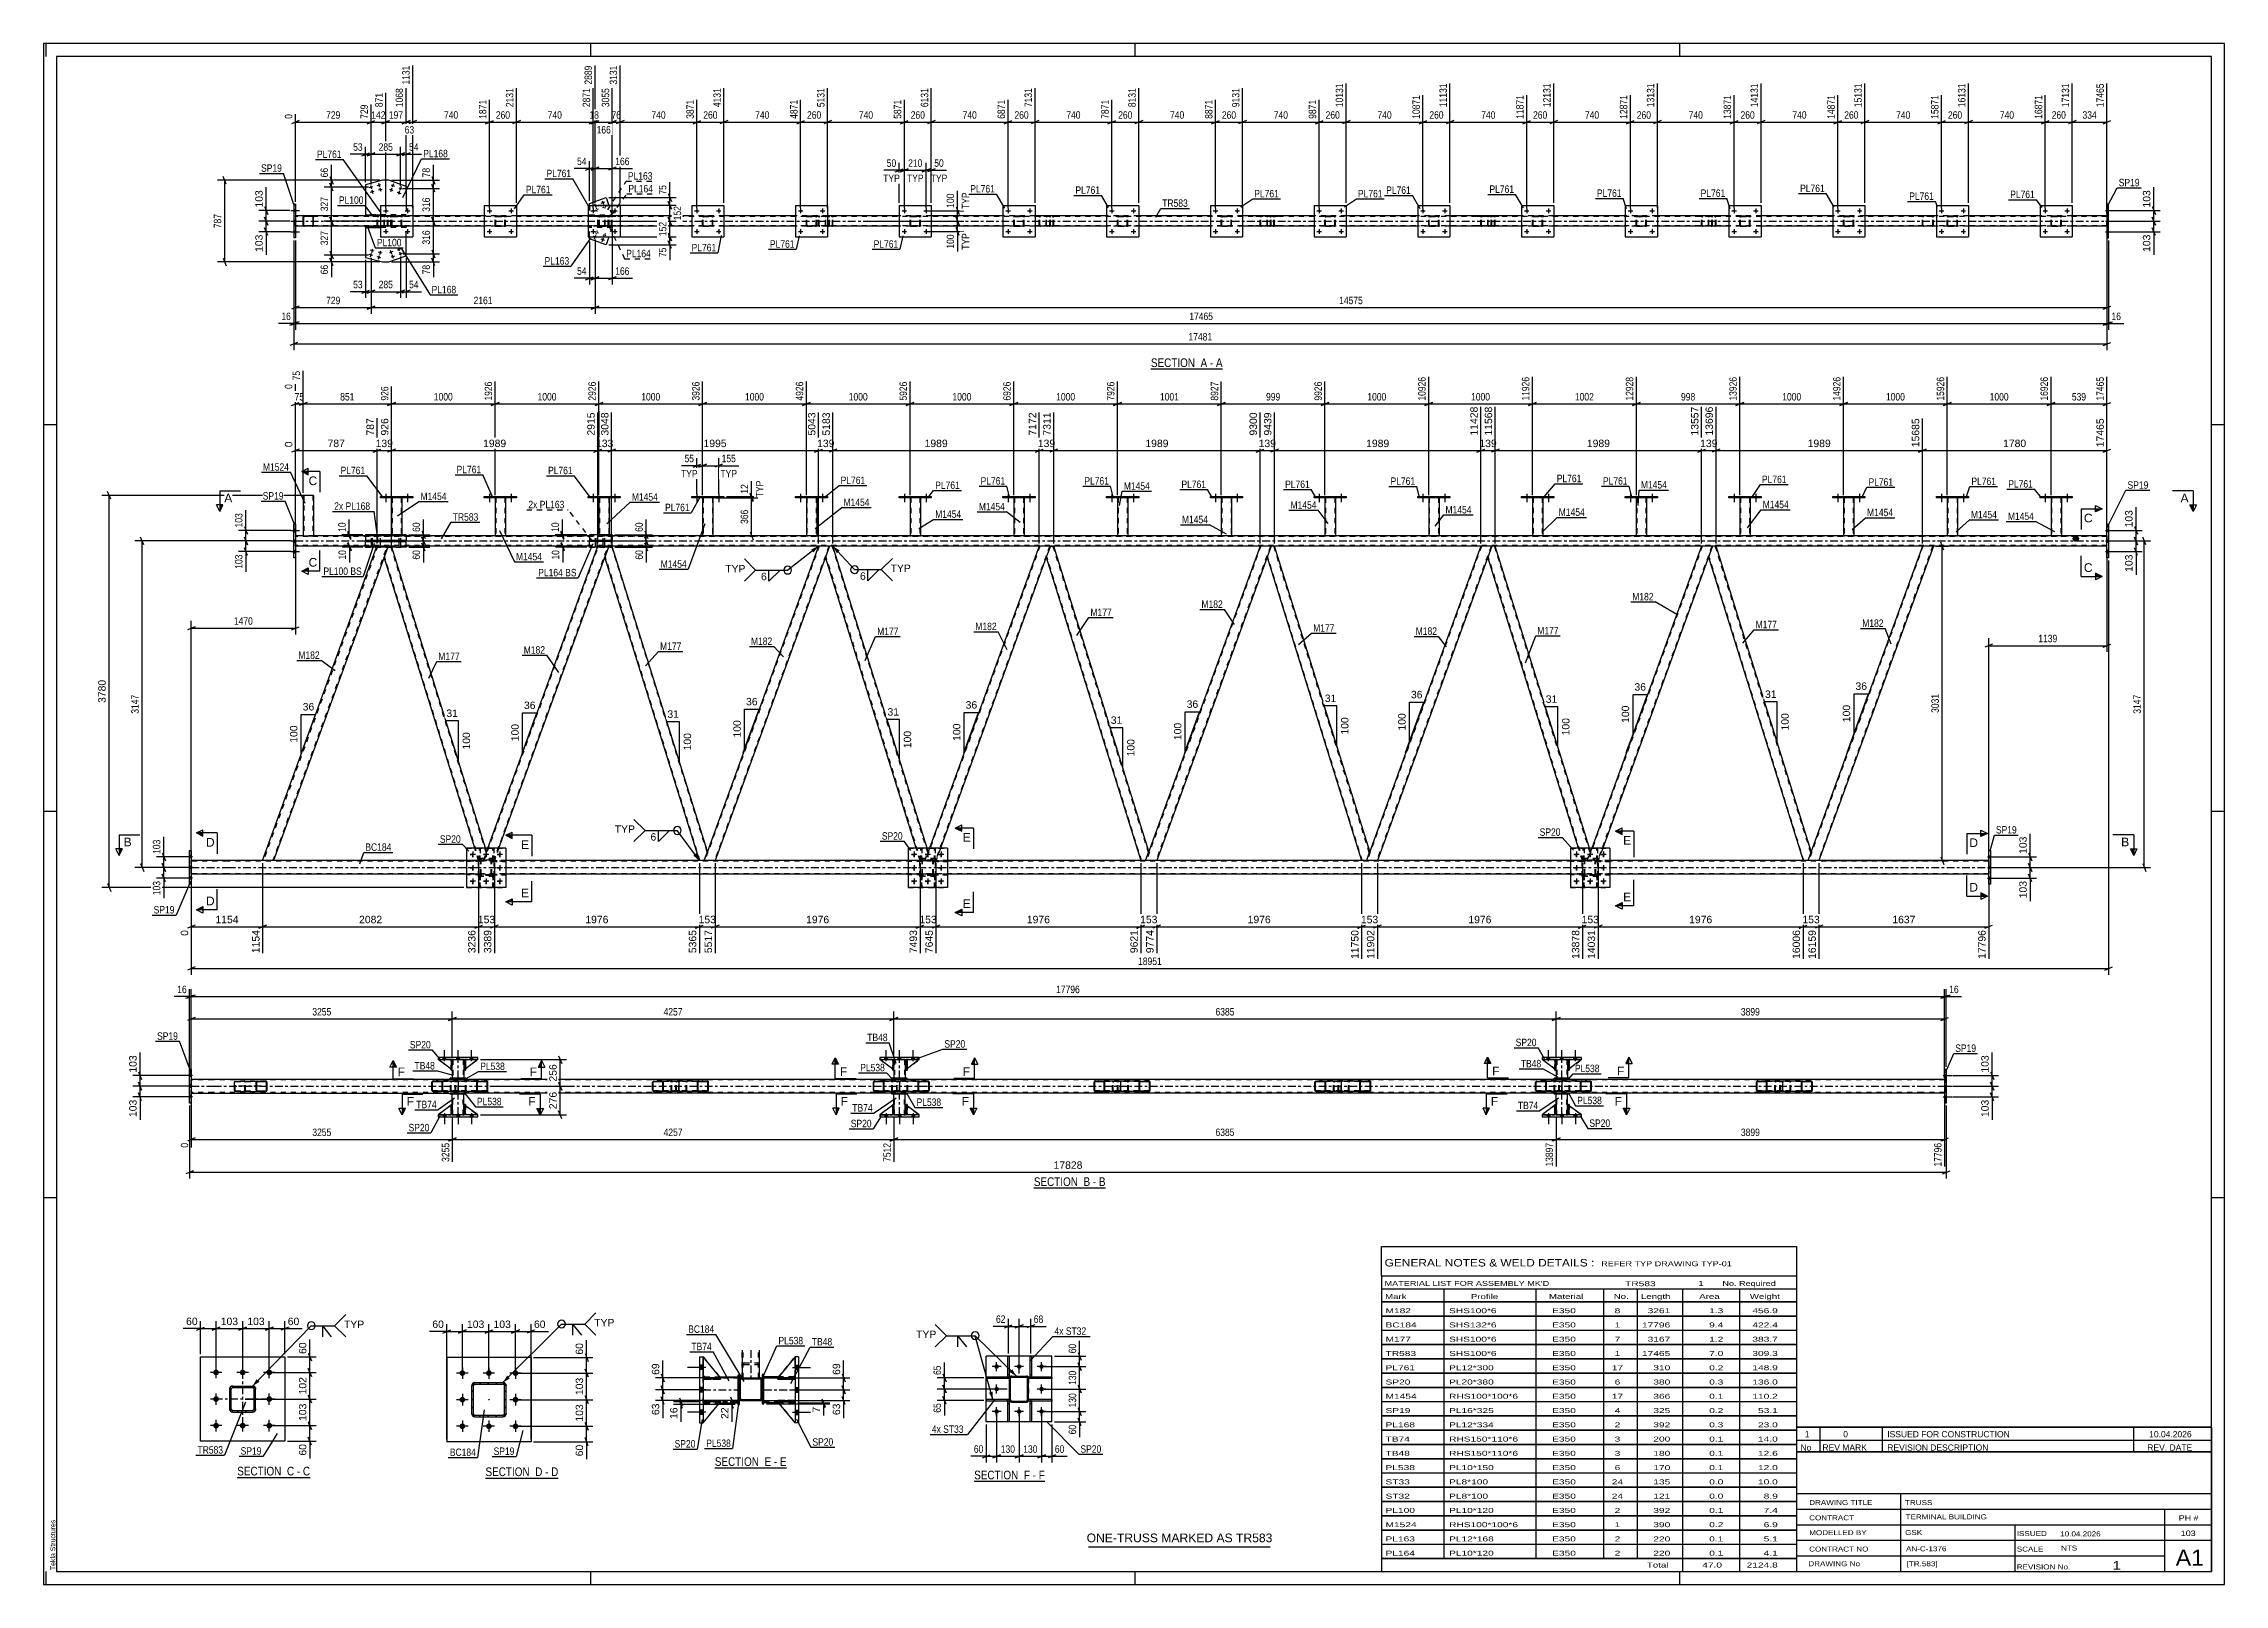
# Model space of a CAD drawing. Header units: millimetres. Extents: x -116 to 725, y -402 to 192.
import ezdxf

# ---------------------------------------------------------------- set-up
doc = ezdxf.new("R2010")
doc.units = ezdxf.units.MM
doc.linetypes.add('DXK_LINE_DOT2', pattern=[3.9198, 1.9599, -1.9599])
doc.linetypes.add('DXK_LINE_DOT3', pattern=[5.9187, 2.979, -0.9799, 0.9799, -0.9799])
doc.styles.add('Arial', font='ARIAL.TTF', dxfattribs={"height": 0.2})
doc.styles.add('Arial Narrow', font='ARIALN.TTF', dxfattribs={"height": 0.2})

# ---------------------------------------------------------------- blocks, each defined once
blk = doc.blocks.new('Unknown-203723472-1133')
at = {"color": 5, "linetype": 'Continuous'}
for p, q in [((725.23, 191.75), (-115.77, 191.75)), ((-115.77, 191.75), (-115.77, -402.25)), ((-114.77, 186.75), (-114.77, 191.75)), ((720.23, 186.75), (-110.77, 186.75)), ((-110.77, 186.75), (-110.77, -397.25)), ((95.23, 186.75), (95.23, 191.75)), ((305.23, 186.75), (305.23, 191.75)), ((515.23, 186.75), (515.23, 191.75)), ((720.23, -397.25), (720.23, 186.75)), ((725.23, -402.25), (725.23, 191.75)), ((-110.77, 44.75), (-115.77, 44.75)), ((725.23, 44.75), (720.23, 44.75)), ((-110.77, -104.25), (-115.77, -104.25)), ((725.23, -104.25), (720.23, -104.25)), ((-110.77, -253.25), (-115.77, -253.25)), ((725.23, -253.25), (720.23, -253.25)), ((-115.77, -402.25), (725.23, -402.25)), ((-114.77, -402.25), (-114.77, -397.25)), ((-110.77, -397.25), (720.23, -397.25)), ((95.23, -402.25), (95.23, -397.25)), ((305.23, -402.25), (305.23, -397.25)), ((515.23, -402.25), (515.23, -397.25))]:
    blk.add_line(p, q, dxfattribs=at)
at = {"color": 174, "linetype": 'Continuous', "style": 'Arial'}
blk.add_text('Tekla Structures', height=1.9102, rotation=90, dxfattribs=at).set_placement((-111.27, -396.75))
blk = doc.blocks.new('Unknown-203723472-19 - 1498')
at = {"color": 6, "linetype": 'Continuous'}
blk.add_line((143.08, -357.34), (170.73, -357.34), dxfattribs=at)
at = {"color": 0, "linetype": 'Continuous'}
blk.add_wipeout([(161.19, -356.59), (161.19, -353.09), (143.08, -353.09), (143.08, -356.59)], dxfattribs=at)
blk.add_wipeout([(164.8, -356.59), (164.8, -353.09), (162.24, -353.09), (162.24, -356.59)], dxfattribs=at)
at = {"color": 7, "linetype": 'Continuous', "style": 'Arial Narrow'}
blk.add_text('SECTION ', height=3.34, dxfattribs=at).set_placement((143.08, -356.59))
at = {"color": 0, "linetype": 'Continuous'}
blk.add_wipeout([(167.12, -356.59), (167.12, -353.09), (165.85, -353.09), (165.85, -356.59)], dxfattribs=at)
blk.add_wipeout([(170.73, -356.59), (170.73, -353.09), (168.17, -353.09), (168.17, -356.59)], dxfattribs=at)
at = {"color": 7, "linetype": 'Continuous', "style": 'Arial Narrow'}
for s, p in [('E', (162.24, -356.59)), ('-', (165.85, -356.59)), ('E', (168.17, -356.59))]:
    blk.add_text(s, height=3.34, dxfattribs=at).set_placement(p)
blk = doc.blocks.new('Unknown-203723472-11 - 6595')
at = {"color": 6, "linetype": 'Continuous'}
blk.add_line((311.25, 66.31), (338.9, 66.31), dxfattribs=at)
at = {"color": 0, "linetype": 'Continuous'}
blk.add_wipeout([(329.36, 67.06), (329.36, 70.56), (311.25, 70.56), (311.25, 67.06)], dxfattribs=at)
blk.add_wipeout([(332.96, 67.06), (332.96, 70.56), (330.41, 70.56), (330.41, 67.06)], dxfattribs=at)
at = {"color": 7, "linetype": 'Continuous', "style": 'Arial Narrow'}
blk.add_text('SECTION ', height=3.34, dxfattribs=at).set_placement((311.25, 67.06))
at = {"color": 0, "linetype": 'Continuous'}
blk.add_wipeout([(335.29, 67.06), (335.29, 70.56), (334.01, 70.56), (334.01, 67.06)], dxfattribs=at)
blk.add_wipeout([(338.9, 67.06), (338.9, 70.56), (336.34, 70.56), (336.34, 67.06)], dxfattribs=at)
at = {"color": 7, "linetype": 'Continuous', "style": 'Arial Narrow'}
for s, p in [('A', (330.41, 67.06)), ('-', (334.01, 67.06)), ('A', (336.34, 67.06))]:
    blk.add_text(s, height=3.34, dxfattribs=at).set_placement(p)
blk = doc.blocks.new('Unknown-203723472-20 - 8266')
at = {"color": 6, "linetype": 'Continuous'}
blk.add_line((54.64, -361.25), (82.71, -361.25), dxfattribs=at)
at = {"color": 0, "linetype": 'Continuous'}
blk.add_wipeout([(72.75, -360.5), (72.75, -357), (54.64, -357), (54.64, -360.5)], dxfattribs=at)
blk.add_wipeout([(76.57, -360.5), (76.57, -357), (73.8, -357), (73.8, -360.5)], dxfattribs=at)
at = {"color": 7, "linetype": 'Continuous', "style": 'Arial Narrow'}
blk.add_text('SECTION ', height=3.34, dxfattribs=at).set_placement((54.64, -360.5))
at = {"color": 0, "linetype": 'Continuous'}
blk.add_wipeout([(78.89, -360.5), (78.89, -357), (77.62, -357), (77.62, -360.5)], dxfattribs=at)
blk.add_wipeout([(82.71, -360.5), (82.71, -357), (79.94, -357), (79.94, -360.5)], dxfattribs=at)
at = {"color": 7, "linetype": 'Continuous', "style": 'Arial Narrow'}
for s, p in [('D', (73.8, -360.5)), ('-', (77.62, -360.5)), ('D', (79.94, -360.5))]:
    blk.add_text(s, height=3.34, dxfattribs=at).set_placement(p)
blk = doc.blocks.new('Unknown-203723472-12 - 3915')
at = {"color": 6, "linetype": 'Continuous'}
blk.add_line((266.1, -249.42), (293.74, -249.42), dxfattribs=at)
at = {"color": 0, "linetype": 'Continuous'}
blk.add_wipeout([(284.21, -248.67), (284.21, -245.17), (266.1, -245.17), (266.1, -248.67)], dxfattribs=at)
blk.add_wipeout([(287.81, -248.67), (287.81, -245.17), (285.26, -245.17), (285.26, -248.67)], dxfattribs=at)
at = {"color": 7, "linetype": 'Continuous', "style": 'Arial Narrow'}
blk.add_text('SECTION ', height=3.34, dxfattribs=at).set_placement((266.1, -248.67))
at = {"color": 0, "linetype": 'Continuous'}
blk.add_wipeout([(290.14, -248.67), (290.14, -245.17), (288.86, -245.17), (288.86, -248.67)], dxfattribs=at)
blk.add_wipeout([(293.74, -248.67), (293.74, -245.17), (291.19, -245.17), (291.19, -248.67)], dxfattribs=at)
at = {"color": 7, "linetype": 'Continuous', "style": 'Arial Narrow'}
for s, p in [('B', (285.26, -248.67)), ('-', (288.86, -248.67)), ('B', (291.19, -248.67))]:
    blk.add_text(s, height=3.34, dxfattribs=at).set_placement(p)
blk = doc.blocks.new('Unknown-203723472-13 - 8035')
at = {"color": 6, "linetype": 'Continuous'}
blk.add_line((-41.09, -361), (-13.02, -361), dxfattribs=at)
at = {"color": 0, "linetype": 'Continuous'}
blk.add_wipeout([(-22.98, -360.25), (-22.98, -356.75), (-41.09, -356.75), (-41.09, -360.25)], dxfattribs=at)
blk.add_wipeout([(-19.16, -360.25), (-19.16, -356.75), (-21.93, -356.75), (-21.93, -360.25)], dxfattribs=at)
at = {"color": 7, "linetype": 'Continuous', "style": 'Arial Narrow'}
blk.add_text('SECTION ', height=3.34, dxfattribs=at).set_placement((-41.09, -360.25))
at = {"color": 0, "linetype": 'Continuous'}
blk.add_wipeout([(-16.83, -360.25), (-16.83, -356.75), (-18.11, -356.75), (-18.11, -360.25)], dxfattribs=at)
blk.add_wipeout([(-13.02, -360.25), (-13.02, -356.75), (-15.78, -356.75), (-15.78, -360.25)], dxfattribs=at)
at = {"color": 7, "linetype": 'Continuous', "style": 'Arial Narrow'}
for s, p in [('C', (-21.93, -360.25)), ('-', (-18.11, -360.25)), ('C', (-15.78, -360.25))]:
    blk.add_text(s, height=3.34, dxfattribs=at).set_placement(p)
blk = doc.blocks.new('Unknown-203723472-17 - 3414')
at = {"color": 6, "linetype": 'Continuous'}
blk.add_line((243.1, -362.51), (270.32, -362.51), dxfattribs=at)
at = {"color": 0, "linetype": 'Continuous'}
blk.add_wipeout([(261.21, -361.76), (261.21, -358.26), (243.1, -358.26), (243.1, -361.76)], dxfattribs=at)
blk.add_wipeout([(264.6, -361.76), (264.6, -358.26), (262.26, -358.26), (262.26, -361.76)], dxfattribs=at)
at = {"color": 7, "linetype": 'Continuous', "style": 'Arial Narrow'}
blk.add_text('SECTION ', height=3.34, dxfattribs=at).set_placement((243.1, -361.76))
at = {"color": 0, "linetype": 'Continuous'}
blk.add_wipeout([(266.93, -361.76), (266.93, -358.26), (265.65, -358.26), (265.65, -361.76)], dxfattribs=at)
blk.add_wipeout([(270.32, -361.76), (270.32, -358.26), (267.98, -358.26), (267.98, -361.76)], dxfattribs=at)
at = {"color": 7, "linetype": 'Continuous', "style": 'Arial Narrow'}
for s, p in [('F', (262.26, -361.76)), ('-', (265.65, -361.76)), ('F', (267.98, -361.76))]:
    blk.add_text(s, height=3.34, dxfattribs=at).set_placement(p)
blk = doc.blocks.new('Part-203723472-1510 - 1498')
at = {"color": 2, "linetype": 'Continuous'}
for p, q in [((139.56, -331.85), (138.56, -332.85)), ((138.56, -339.91), (145.23, -331.85)), ((145.23, -331.85), (139.56, -331.85)), ((139.56, -331.85), (139.56, -331.85)), ((145.23, -331.85), (145.23, -331.85))]:
    blk.add_line(p, q, dxfattribs=at)
at = {"color": 7, "linetype": 'DXK_LINE_DOT2'}
for p, q in [((138.56, -332.85), (139.56, -331.85)), ((138.56, -339.91), (145.23, -331.85)), ((138.56, -332.85), (138.56, -339.91)), ((139.56, -331.85), (145.23, -331.85))]:
    blk.add_line(p, q, dxfattribs=at)
at = {"color": 7, "linetype": 'DXK_LINE_DOT3'}
for p, q in [((145.23, -331.85), (138.56, -331.85)), ((138.56, -331.85), (138.56, -339.91))]:
    blk.add_line(p, q, dxfattribs=at)
blk = doc.blocks.new('Part-203723472-1502 - 1498')
at = {"color": 2, "linetype": 'Continuous'}
for p, q in [((174.03, -314.58), (167.36, -322.65)), ((174.03, -314.58), (174.03, -314.58)), ((174.03, -314.58), (174.03, -314.58)), ((168.19, -322.65), (167.36, -322.65)), ((167.36, -322.65), (167.36, -322.65)), ((173.04, -322.64), (174.03, -321.65))]:
    blk.add_line(p, q, dxfattribs=at)
at = {"color": 7, "linetype": 'DXK_LINE_DOT2'}
for p, q in [((174.03, -314.58), (167.36, -322.65)), ((174.03, -321.65), (174.03, -314.58)), ((173.03, -322.65), (167.36, -322.65)), ((173.03, -322.65), (168.19, -322.65)), ((173.03, -322.65), (174.03, -321.65)), ((173.03, -322.65), (173.04, -322.64)), ((173.03, -322.65), (173.03, -322.65))]:
    blk.add_line(p, q, dxfattribs=at)
at = {"color": 7, "linetype": 'DXK_LINE_DOT3'}
for p, q in [((174.03, -322.65), (174.03, -314.58)), ((167.36, -322.65), (174.03, -322.65))]:
    blk.add_line(p, q, dxfattribs=at)
blk = doc.blocks.new('Part-203723472-1616 - 1498')
at = {"color": 2, "linetype": 'Continuous'}
for p, q in [((152.56, -321.58), (151.89, -321.58)), ((151.89, -321.58), (151.89, -332.91)), ((152.56, -323.42), (152.56, -321.58)), ((151.89, -332.91), (152.56, -332.91)), ((152.56, -332.91), (152.56, -330.62))]:
    blk.add_line(p, q, dxfattribs=at)
at = {"color": 7, "linetype": 'DXK_LINE_DOT2'}
for p, q in [((151.89, -321.58), (152.56, -321.58)), ((152.56, -330.62), (152.56, -323.42)), ((151.89, -332.91), (152.56, -332.91))]:
    blk.add_line(p, q, dxfattribs=at)
at = {"color": 7, "linetype": 'DXK_LINE_DOT3'}
blk.add_line((152.23, -327.24), (152.23, -327.24), dxfattribs=at)
blk = doc.blocks.new('Part-203723472-1505 - 1498')
at = {"color": 7, "linetype": 'DXK_LINE_DOT2'}
for p, q in [((174.03, -314.58), (167.36, -322.65)), ((167.36, -322.65), (174.03, -314.58)), ((174.03, -321.65), (174.03, -314.58)), ((167.36, -322.65), (173.03, -322.65)), ((167.36, -322.65), (167.36, -322.65)), ((173.03, -322.65), (167.36, -322.65)), ((173.03, -322.65), (174.03, -321.65)), ((173.03, -322.65), (174.03, -321.65)), ((173.03, -322.65), (173.03, -322.65))]:
    blk.add_line(p, q, dxfattribs=at)
at = {"color": 7, "linetype": 'DXK_LINE_DOT3'}
for p, q in [((174.03, -322.65), (174.03, -314.58)), ((167.36, -322.65), (174.03, -322.65))]:
    blk.add_line(p, q, dxfattribs=at)
blk = doc.blocks.new('Part-203723472-1506 - 1498')
at = {"color": 7, "linetype": 'DXK_LINE_DOT2'}
for p, q in [((167.36, -323.18), (167.36, -322.64)), ((167.36, -322.64), (173.03, -322.64)), ((174.03, -322.64), (167.36, -322.64)), ((173.03, -323.18), (167.36, -323.18)), ((167.36, -323.18), (174.03, -323.18)), ((173.03, -323.18), (173.03, -322.64)), ((173.03, -322.64), (174.03, -322.64)), ((174.03, -323.18), (173.03, -323.18)), ((174.03, -323.18), (174.03, -322.64)), ((174.03, -323.18), (174.03, -322.64)), ((174.03, -322.64), (174.03, -322.64)), ((174.03, -323.18), (174.03, -323.18))]:
    blk.add_line(p, q, dxfattribs=at)
at = {"color": 7, "linetype": 'DXK_LINE_DOT3'}
for p, q in [((174.03, -322.91), (167.36, -322.91)), ((167.36, -322.91), (174.03, -322.91))]:
    blk.add_line(p, q, dxfattribs=at)
blk = doc.blocks.new('Part-203723472-1507 - 1498')
at = {"color": 7, "linetype": 'DXK_LINE_DOT2'}
for p, q in [((167.36, -331.84), (167.36, -331.31)), ((167.36, -331.31), (173.03, -331.31)), ((174.03, -331.31), (167.36, -331.31)), ((173.03, -331.84), (167.36, -331.84)), ((167.36, -331.84), (174.03, -331.84)), ((173.03, -331.84), (173.03, -331.31)), ((173.03, -331.31), (174.03, -331.31)), ((174.03, -331.84), (173.03, -331.84)), ((174.03, -331.84), (174.03, -331.31)), ((174.03, -331.84), (174.03, -331.31)), ((174.03, -331.31), (174.03, -331.31)), ((174.03, -331.84), (174.03, -331.84))]:
    blk.add_line(p, q, dxfattribs=at)
at = {"color": 7, "linetype": 'DXK_LINE_DOT3'}
for p, q in [((174.03, -331.58), (167.36, -331.58)), ((167.36, -331.58), (174.03, -331.58))]:
    blk.add_line(p, q, dxfattribs=at)
blk = doc.blocks.new('Part-203723472-1717 - 1498')
at = {"color": 2, "linetype": 'Continuous'}
for p, q in [((167.36, -331.85), (167.36, -331.85)), ((173.03, -331.85), (167.36, -331.85)), ((174.03, -339.91), (167.36, -331.85)), ((173.03, -331.85), (173.03, -331.85)), ((173.03, -331.85), (174.03, -332.85))]:
    blk.add_line(p, q, dxfattribs=at)
at = {"color": 7, "linetype": 'DXK_LINE_DOT2'}
for p, q in [((167.36, -331.85), (173.03, -331.85)), ((174.03, -339.91), (167.36, -331.85)), ((173.03, -331.85), (174.03, -332.85)), ((174.03, -332.85), (174.03, -339.91))]:
    blk.add_line(p, q, dxfattribs=at)
at = {"color": 7, "linetype": 'DXK_LINE_DOT3'}
for p, q in [((167.36, -331.85), (174.03, -331.85)), ((174.03, -331.85), (174.03, -339.91))]:
    blk.add_line(p, q, dxfattribs=at)
blk = doc.blocks.new('Part-203723472-1508 - 1498')
at = {"color": 2, "linetype": 'Continuous'}
for p, q in [((167.37, -322.64), (167.36, -322.64)), ((167.36, -322.64), (167.36, -323.18)), ((167.36, -323.18), (174.03, -323.18)), ((174.03, -322.64), (168.19, -322.64)), ((174.03, -322.64), (174.03, -322.64)), ((174.03, -322.64), (174.03, -323.18))]:
    blk.add_line(p, q, dxfattribs=at)
at = {"color": 7, "linetype": 'DXK_LINE_DOT2'}
for p, q in [((167.36, -323.18), (173.03, -323.18)), ((168.19, -322.64), (167.37, -322.64)), ((173.03, -322.64), (167.37, -322.64)), ((173.03, -322.64), (174.03, -322.64)), ((173.03, -322.64), (173.03, -323.18)), ((173.03, -323.18), (174.03, -323.18)), ((174.03, -322.64), (174.03, -322.64))]:
    blk.add_line(p, q, dxfattribs=at)
blk = doc.blocks.new('Part-203723472-1509 - 1498')
at = {"color": 2, "linetype": 'Continuous'}
for p, q in [((167.36, -331.31), (174.03, -331.31)), ((167.36, -331.31), (167.36, -331.84)), ((174.03, -331.84), (167.36, -331.84)), ((174.03, -331.31), (174.03, -331.31)), ((174.03, -331.84), (174.03, -331.31))]:
    blk.add_line(p, q, dxfattribs=at)
at = {"color": 7, "linetype": 'DXK_LINE_DOT2'}
for p, q in [((173.03, -331.31), (167.36, -331.31)), ((167.36, -331.84), (173.03, -331.84)), ((174.03, -331.31), (173.03, -331.31)), ((173.03, -331.31), (173.03, -331.84)), ((173.03, -331.84), (174.03, -331.84)), ((174.03, -331.31), (174.03, -331.31))]:
    blk.add_line(p, q, dxfattribs=at)
blk = doc.blocks.new('Part-203723472-1511 - 1498')
at = {"color": 7, "linetype": 'DXK_LINE_DOT2'}
for p, q in [((139.56, -331.85), (138.56, -332.85)), ((138.56, -339.91), (145.23, -331.85)), ((138.56, -332.85), (139.56, -331.85)), ((138.56, -339.91), (145.23, -331.85)), ((138.56, -332.85), (138.56, -339.91)), ((145.23, -331.85), (139.56, -331.85)), ((139.56, -331.85), (139.56, -331.85)), ((139.56, -331.85), (145.23, -331.85)), ((145.23, -331.85), (145.23, -331.85))]:
    blk.add_line(p, q, dxfattribs=at)
at = {"color": 7, "linetype": 'DXK_LINE_DOT3'}
for p, q in [((145.23, -331.85), (138.56, -331.85)), ((138.56, -331.85), (138.56, -339.91))]:
    blk.add_line(p, q, dxfattribs=at)
blk = doc.blocks.new('Part-203723472-1512 - 1498')
at = {"color": 2, "linetype": 'Continuous'}
for p, q in [((138.56, -314.58), (138.56, -314.58)), ((138.56, -314.58), (138.56, -314.58)), ((145.23, -322.65), (138.56, -314.58)), ((139.55, -322.64), (138.56, -321.65)), ((144.4, -322.65), (145.23, -322.65)), ((145.23, -322.65), (145.23, -322.65))]:
    blk.add_line(p, q, dxfattribs=at)
at = {"color": 7, "linetype": 'DXK_LINE_DOT2'}
for p, q in [((138.56, -321.65), (138.56, -314.58)), ((138.56, -314.58), (145.23, -322.65)), ((139.56, -322.65), (138.56, -321.65)), ((139.56, -322.65), (139.55, -322.64)), ((145.23, -322.65), (139.56, -322.65)), ((139.56, -322.65), (139.56, -322.65)), ((139.56, -322.65), (144.4, -322.65))]:
    blk.add_line(p, q, dxfattribs=at)
at = {"color": 7, "linetype": 'DXK_LINE_DOT3'}
for p, q in [((138.56, -322.65), (138.56, -314.58)), ((145.23, -322.65), (138.56, -322.65))]:
    blk.add_line(p, q, dxfattribs=at)
blk = doc.blocks.new('Part-203723472-1518 - 1498')
at = {"linetype": 'Continuous'}
h = blk.add_hatch(dxfattribs=at)
h.set_pattern_fill('', scale=0.7, style=0, pattern_type=0)
h.set_pattern_definition([(45, (160.8676, -331.3571), (-1.57154, 1.57154), [])])
h.paths.add_polyline_path([(160.56, -331.42), (160.87, -331.36), (161.13, -331.18), (161.3, -330.92), (161.36, -330.62), (161.36, -323.42), (161.3, -323.11), (161.13, -322.85), (160.87, -322.68), (160.56, -322.62), (153.36, -322.62), (153.06, -322.68), (152.8, -322.85), (152.62, -323.11), (152.56, -323.42), (152.56, -330.62), (152.62, -330.92), (152.8, -331.18), (153.06, -331.36), (153.36, -331.42)])
h.paths.add_polyline_path([(153.36, -331.02), (153.21, -330.99), (153.08, -330.9), (152.99, -330.77), (152.96, -330.62), (152.96, -323.42), (152.99, -323.26), (153.08, -323.14), (153.21, -323.05), (153.36, -323.02), (160.56, -323.02), (160.71, -323.05), (160.84, -323.14), (160.93, -323.26), (160.96, -323.42), (160.96, -330.62), (160.93, -330.77), (160.84, -330.9), (160.71, -330.99), (160.56, -331.02)])
at = {"color": 2, "linetype": 'Continuous'}
for p, q in [((152.62, -323.11), (152.56, -323.42)), ((152.56, -330.62), (152.56, -323.42)), ((152.96, -323.42), (152.99, -323.26)), ((152.96, -330.62), (152.96, -323.42)), ((152.99, -323.26), (153.08, -323.14)), ((153.36, -322.62), (153.06, -322.68)), ((153.08, -323.14), (153.21, -323.05)), ((153.21, -323.05), (153.36, -323.02)), ((153.36, -322.62), (160.56, -322.62)), ((153.36, -323.02), (160.56, -323.02)), ((160.87, -322.68), (160.56, -322.62)), ((160.56, -323.02), (160.71, -323.05)), ((160.71, -323.05), (160.84, -323.14)), ((160.84, -323.14), (160.93, -323.26)), ((160.93, -323.26), (160.96, -323.42)), ((160.96, -330.62), (160.96, -323.42)), ((161.36, -323.42), (161.3, -323.11)), ((161.36, -330.62), (161.36, -323.42)), ((152.56, -330.62), (152.62, -330.92)), ((152.99, -330.77), (152.96, -330.62)), ((153.08, -330.9), (152.99, -330.77)), ((153.06, -331.36), (153.36, -331.42)), ((153.21, -330.99), (153.08, -330.9)), ((153.36, -331.02), (153.21, -330.99)), ((153.36, -331.02), (160.56, -331.02)), ((153.36, -331.42), (160.56, -331.42)), ((160.71, -330.99), (160.56, -331.02)), ((160.56, -331.42), (160.87, -331.36)), ((160.84, -330.9), (160.71, -330.99)), ((160.93, -330.77), (160.84, -330.9)), ((160.96, -330.62), (160.93, -330.77)), ((161.3, -330.92), (161.36, -330.62))]:
    blk.add_line(p, q, dxfattribs=at)
at = {"color": 7, "linetype": 'DXK_LINE_DOT3'}
blk.add_line((156.96, -327.02), (156.96, -327.02), dxfattribs=at)
at = {"color": 2, "linetype": 'Continuous'}
for centre, start, end in [((153.36, -323.42), 112.5, 157.5), ((160.56, -323.42), 22.5, 67.5), ((153.36, -330.62), 202.5, 247.5), ((160.56, -330.62), 292.5, 337.5)]:
    blk.add_arc(centre, 0.8, start, end, dxfattribs=at)
blk = doc.blocks.new('Part-203723472-1535 - 1498')
at = {"color": 7, "linetype": 'DXK_LINE_DOT2'}
for p, q in [((138.56, -321.65), (138.56, -314.58)), ((138.56, -314.58), (145.23, -322.65)), ((138.56, -314.58), (145.23, -322.65)), ((139.56, -322.65), (138.56, -321.65)), ((139.56, -322.65), (138.56, -321.65)), ((145.23, -322.65), (139.56, -322.65)), ((139.56, -322.65), (139.56, -322.65)), ((139.56, -322.65), (145.23, -322.65)), ((145.23, -322.65), (145.23, -322.65))]:
    blk.add_line(p, q, dxfattribs=at)
at = {"color": 7, "linetype": 'DXK_LINE_DOT3'}
for p, q in [((138.56, -322.65), (138.56, -314.58)), ((145.23, -322.65), (138.56, -322.65))]:
    blk.add_line(p, q, dxfattribs=at)
blk = doc.blocks.new('Part-203723472-1536 - 1498')
at = {"color": 7, "linetype": 'DXK_LINE_DOT2'}
for p, q in [((138.56, -322.64), (139.56, -322.64)), ((145.07, -322.64), (138.56, -322.64)), ((138.56, -322.64), (138.56, -322.64)), ((138.56, -322.64), (138.56, -323.18)), ((138.56, -322.64), (138.56, -323.18)), ((139.56, -323.18), (138.56, -323.18)), ((138.56, -323.18), (145.23, -323.18)), ((138.56, -323.18), (138.56, -323.18)), ((139.56, -322.64), (145.23, -322.64)), ((139.56, -322.64), (139.56, -323.18)), ((145.23, -323.18), (139.56, -323.18)), ((145.23, -322.64), (145.23, -323.18))]:
    blk.add_line(p, q, dxfattribs=at)
blk = doc.blocks.new('Part-203723472-1537 - 1498')
at = {"color": 7, "linetype": 'DXK_LINE_DOT2'}
for p, q in [((138.56, -331.31), (139.56, -331.31)), ((145.23, -331.31), (138.56, -331.31)), ((138.56, -331.31), (138.56, -331.31)), ((138.56, -331.31), (138.56, -331.84)), ((138.56, -331.31), (138.56, -331.84)), ((139.56, -331.84), (138.56, -331.84)), ((138.56, -331.84), (145.23, -331.84)), ((138.56, -331.84), (138.56, -331.84)), ((139.56, -331.31), (145.23, -331.31)), ((139.56, -331.31), (139.56, -331.84)), ((145.23, -331.84), (139.56, -331.84)), ((145.23, -331.31), (145.23, -331.84))]:
    blk.add_line(p, q, dxfattribs=at)
at = {"color": 7, "linetype": 'DXK_LINE_DOT3'}
for p, q in [((138.56, -331.58), (145.23, -331.58)), ((145.23, -331.58), (138.56, -331.58))]:
    blk.add_line(p, q, dxfattribs=at)
blk = doc.blocks.new('Part-203723472-1538 - 1498')
at = {"color": 2, "linetype": 'Continuous'}
for p, q in [((138.56, -323.18), (138.56, -322.64)), ((138.56, -322.64), (144.4, -322.64)), ((145.23, -323.18), (138.56, -323.18)), ((138.56, -323.18), (138.56, -323.18)), ((145.23, -322.64), (145.22, -322.64)), ((145.23, -323.18), (145.23, -322.64))]:
    blk.add_line(p, q, dxfattribs=at)
at = {"color": 7, "linetype": 'DXK_LINE_DOT2'}
for p, q in [((139.56, -322.64), (138.56, -322.64)), ((138.56, -323.18), (139.56, -323.18)), ((139.56, -323.18), (139.56, -322.64)), ((139.56, -322.64), (145.22, -322.64)), ((139.56, -323.18), (145.23, -323.18))]:
    blk.add_line(p, q, dxfattribs=at)
at = {"color": 7, "linetype": 'DXK_LINE_DOT3'}
for p, q in [((138.56, -322.91), (145.23, -322.91)), ((145.23, -322.91), (138.56, -322.91))]:
    blk.add_line(p, q, dxfattribs=at)
blk = doc.blocks.new('Bolt-203723472-1731 - 1498')
at = {"linetype": 'Continuous'}
for points in [[(138.56, -319.44), (138.56, -317.71), (137.23, -317.71), (137.23, -319.44)], [(138.56, -319.44), (138.56, -317.71), (137.23, -317.71), (137.23, -319.44)], [(138.56, -319.44), (138.56, -317.71), (137.23, -317.71), (137.23, -319.44)], [(138.56, -328.11), (138.56, -326.38), (137.23, -326.38), (137.23, -328.11)], [(138.56, -328.11), (138.56, -326.38), (137.23, -326.38), (137.23, -328.11)], [(138.56, -336.78), (138.56, -335.04), (137.23, -335.04), (137.23, -336.78)], [(138.56, -336.78), (138.56, -335.04), (137.23, -335.04), (137.23, -336.78)], [(138.56, -336.78), (138.56, -335.04), (137.23, -335.04), (137.23, -336.78)]]:
    blk.add_hatch(color=1, dxfattribs=at).paths.add_polyline_path(points)
at = {"color": 1, "linetype": 'Continuous'}
for p, q in [((139.56, -318.58), (132.56, -318.58)), ((139.56, -318.58), (132.56, -318.58)), ((139.56, -318.58), (132.56, -318.58)), ((138.56, -317.71), (137.23, -317.71)), ((138.56, -317.71), (137.23, -317.71)), ((138.56, -317.71), (137.23, -317.71)), ((138.56, -319.44), (137.23, -319.44)), ((138.56, -319.44), (137.23, -319.44)), ((138.56, -319.44), (137.23, -319.44)), ((139.56, -327.24), (132.56, -327.24)), ((139.56, -327.24), (132.56, -327.24)), ((138.56, -326.38), (137.23, -326.38)), ((138.56, -326.38), (137.23, -326.38)), ((139.56, -335.91), (132.56, -335.91)), ((139.56, -335.91), (132.56, -335.91)), ((139.56, -335.91), (132.56, -335.91)), ((138.56, -328.11), (137.23, -328.11)), ((138.56, -328.11), (137.23, -328.11)), ((138.56, -335.04), (137.23, -335.04)), ((138.56, -335.04), (137.23, -335.04)), ((138.56, -335.04), (137.23, -335.04)), ((138.56, -336.78), (137.23, -336.78)), ((138.56, -336.78), (137.23, -336.78)), ((138.56, -336.78), (137.23, -336.78))]:
    blk.add_line(p, q, dxfattribs=at)
blk = doc.blocks.new('Part-203723472-1539 - 1498')
at = {"color": 2, "linetype": 'Continuous'}
for p, q in [((138.56, -331.84), (138.56, -331.31)), ((145.23, -331.31), (138.56, -331.31)), ((145.23, -331.84), (138.56, -331.84)), ((138.56, -331.84), (138.56, -331.84)), ((145.23, -331.84), (145.23, -331.31))]:
    blk.add_line(p, q, dxfattribs=at)
at = {"color": 7, "linetype": 'DXK_LINE_DOT2'}
for p, q in [((139.56, -331.31), (138.56, -331.31)), ((138.56, -331.84), (139.56, -331.84)), ((139.56, -331.84), (139.56, -331.31)), ((145.23, -331.31), (139.56, -331.31)), ((139.56, -331.84), (145.23, -331.84))]:
    blk.add_line(p, q, dxfattribs=at)
blk = doc.blocks.new('Part-203723472-1618 - 1498')
at = {"color": 7, "linetype": 'DXK_LINE_DOT2'}
for p, q in [((153.63, -322.62), (153.63, -311.91)), ((153.69, -317.6), (153.63, -318.07)), ((153.86, -317.2), (153.69, -317.6)), ((154.12, -316.93), (153.86, -317.2)), ((154.03, -322.62), (154.03, -311.91)), ((154.03, -318.07), (154.06, -317.84)), ((154.06, -317.84), (154.15, -317.64)), ((154.43, -316.83), (154.12, -316.93)), ((154.15, -317.64), (154.28, -317.5)), ((154.28, -317.5), (154.43, -317.45)), ((154.43, -316.83), (159.49, -316.83)), ((154.43, -317.45), (159.49, -317.45)), ((159.8, -316.93), (159.49, -316.83)), ((159.49, -317.45), (159.65, -317.5)), ((159.65, -317.5), (159.78, -317.64)), ((159.78, -317.64), (159.86, -317.84)), ((160.06, -317.2), (159.8, -316.93)), ((159.86, -317.84), (159.89, -318.07)), ((159.89, -322.62), (159.89, -311.91)), ((160.23, -317.6), (160.06, -317.2)), ((160.29, -318.07), (160.23, -317.6)), ((160.29, -322.62), (160.29, -311.91)), ((153.63, -322.62), (160.29, -322.62)), ((153.69, -322.62), (153.63, -322.62))]:
    blk.add_line(p, q, dxfattribs=at)
at = {"color": 7, "linetype": 'DXK_LINE_DOT3'}
blk.add_line((156.96, -311.91), (156.96, -322), dxfattribs=at)
blk = doc.blocks.new('Part-203723472-1554 - 1498')
at = {"color": 2, "linetype": 'Continuous'}
for p, q in [((137.23, -314.58), (138.56, -314.58)), ((137.23, -314.58), (137.23, -339.91)), ((138.56, -314.58), (138.56, -339.91)), ((137.23, -339.91), (138.56, -339.91))]:
    blk.add_line(p, q, dxfattribs=at)
blk = doc.blocks.new('Part-203723472-1572 - 1498')
at = {"color": 2, "linetype": 'Continuous'}
for p, q in [((153.63, -311.91), (153.63, -322.62)), ((160.29, -322.62), (160.29, -311.91))]:
    blk.add_line(p, q, dxfattribs=at)
at = {"color": 7, "linetype": 'DXK_LINE_DOT2'}
for p, q in [((154.03, -322.62), (154.03, -311.91)), ((159.89, -322.62), (159.89, -311.91)), ((153.63, -322.62), (160.29, -322.62)), ((153.63, -322.62), (153.69, -322.62))]:
    blk.add_line(p, q, dxfattribs=at)
at = {"color": 7, "linetype": 'DXK_LINE_DOT3'}
blk.add_line((156.96, -311.91), (156.96, -322.62), dxfattribs=at)
blk = doc.blocks.new('Part-203723472-1720 - 1498')
at = {"color": 7, "linetype": 'DXK_LINE_DOT2'}
for p, q in [((167.36, -331.85), (173.03, -331.85)), ((174.03, -339.91), (167.36, -331.85)), ((167.36, -331.85), (167.36, -331.85)), ((173.03, -331.85), (167.36, -331.85)), ((167.36, -331.85), (174.03, -339.91)), ((173.03, -331.85), (174.03, -332.85)), ((173.03, -331.85), (173.03, -331.85)), ((174.03, -332.85), (173.03, -331.85)), ((174.03, -332.85), (174.03, -339.91))]:
    blk.add_line(p, q, dxfattribs=at)
at = {"color": 7, "linetype": 'DXK_LINE_DOT3'}
for p, q in [((167.36, -331.85), (174.03, -331.85)), ((174.03, -331.85), (174.03, -339.91))]:
    blk.add_line(p, q, dxfattribs=at)
blk = doc.blocks.new('Part-203723472-1596 - 1498')
at = {"color": 2, "linetype": 'Continuous'}
for p, q in [((167.7, -322.24), (162.03, -322.24)), ((174.03, -322.24), (173.43, -322.24)), ((167.69, -332.24), (162.03, -332.24)), ((174.03, -332.24), (173.42, -332.24))]:
    blk.add_line(p, q, dxfattribs=at)
at = {"color": 7, "linetype": 'DXK_LINE_DOT2'}
for p, q in [((162.03, -332.24), (162.03, -322.24)), ((174.03, -322.64), (162.03, -322.64)), ((173.43, -322.24), (167.7, -322.24)), ((174.03, -322.24), (174.03, -332.24)), ((162.03, -331.84), (174.03, -331.84)), ((173.42, -332.24), (167.69, -332.24))]:
    blk.add_line(p, q, dxfattribs=at)
at = {"color": 7, "linetype": 'DXK_LINE_DOT3'}
blk.add_line((162.03, -327.24), (174.03, -327.24), dxfattribs=at)
blk = doc.blocks.new('Part-203723472-1611 - 1498')
at = {"color": 2, "linetype": 'Continuous'}
for p, q in [((162.03, -321.35), (161.36, -321.35)), ((161.36, -321.35), (161.36, -332.69)), ((162.03, -332.69), (162.03, -321.35)), ((161.36, -332.69), (162.03, -332.69))]:
    blk.add_line(p, q, dxfattribs=at)
at = {"color": 7, "linetype": 'DXK_LINE_DOT2'}
for p, q in [((162.03, -321.35), (161.36, -321.35)), ((162.03, -332.69), (161.36, -332.69))]:
    blk.add_line(p, q, dxfattribs=at)
at = {"color": 7, "linetype": 'DXK_LINE_DOT3'}
blk.add_line((161.7, -327.02), (161.7, -327.02), dxfattribs=at)
blk = doc.blocks.new('Part-203723472-1694 - 1498')
at = {"color": 2, "linetype": 'Continuous'}
for p, q in [((175.36, -314.58), (174.03, -314.58)), ((174.03, -314.58), (174.03, -339.91)), ((175.36, -314.58), (175.36, -339.91)), ((175.36, -339.91), (174.03, -339.91))]:
    blk.add_line(p, q, dxfattribs=at)
blk = doc.blocks.new('Part-203723472-1714 - 1498')
at = {"color": 2, "linetype": 'Continuous'}
for p, q in [((138.56, -322.24), (139.16, -322.24)), ((144.89, -322.24), (151.89, -322.24)), ((138.56, -332.24), (139.17, -332.24)), ((144.9, -332.24), (151.89, -332.24))]:
    blk.add_line(p, q, dxfattribs=at)
at = {"color": 7, "linetype": 'DXK_LINE_DOT2'}
for p, q in [((138.56, -332.24), (138.56, -322.24)), ((138.56, -322.64), (151.89, -322.64)), ((139.16, -322.24), (144.89, -322.24)), ((151.89, -322.24), (151.89, -332.24)), ((151.89, -331.84), (138.56, -331.84)), ((139.17, -332.24), (144.9, -332.24))]:
    blk.add_line(p, q, dxfattribs=at)
at = {"color": 7, "linetype": 'DXK_LINE_DOT3'}
blk.add_line((138.56, -327.24), (151.89, -327.24), dxfattribs=at)
blk = doc.blocks.new('Bolt-203723472-1732 - 1498')
at = {"linetype": 'Continuous'}
for points in [[(175.36, -319.44), (175.36, -317.71), (174.03, -317.71), (174.03, -319.44)], [(175.36, -319.44), (175.36, -317.71), (174.03, -317.71), (174.03, -319.44)], [(175.36, -319.44), (175.36, -317.71), (174.03, -317.71), (174.03, -319.44)], [(175.36, -328.11), (175.36, -326.38), (174.03, -326.38), (174.03, -328.11)], [(175.36, -328.11), (175.36, -326.38), (174.03, -326.38), (174.03, -328.11)], [(175.36, -336.78), (175.36, -335.04), (174.03, -335.04), (174.03, -336.78)], [(175.36, -336.78), (175.36, -335.04), (174.03, -335.04), (174.03, -336.78)], [(175.36, -336.78), (175.36, -335.04), (174.03, -335.04), (174.03, -336.78)]]:
    blk.add_hatch(color=1, dxfattribs=at).paths.add_polyline_path(points)
at = {"color": 1, "linetype": 'Continuous'}
for p, q in [((173.03, -318.58), (180.03, -318.58)), ((173.03, -318.58), (180.03, -318.58)), ((173.03, -318.58), (180.03, -318.58)), ((174.03, -317.71), (175.36, -317.71)), ((174.03, -317.71), (175.36, -317.71)), ((174.03, -317.71), (175.36, -317.71)), ((174.03, -319.44), (175.36, -319.44)), ((174.03, -319.44), (175.36, -319.44)), ((174.03, -319.44), (175.36, -319.44)), ((173.03, -327.24), (180.03, -327.24)), ((173.03, -327.24), (180.03, -327.24)), ((174.03, -326.38), (175.36, -326.38)), ((174.03, -326.38), (175.36, -326.38)), ((173.03, -335.91), (180.03, -335.91)), ((173.03, -335.91), (180.03, -335.91)), ((173.03, -335.91), (180.03, -335.91)), ((174.03, -328.11), (175.36, -328.11)), ((174.03, -328.11), (175.36, -328.11)), ((174.03, -335.04), (175.36, -335.04)), ((174.03, -335.04), (175.36, -335.04)), ((174.03, -335.04), (175.36, -335.04)), ((174.03, -336.78), (175.36, -336.78)), ((174.03, -336.78), (175.36, -336.78)), ((174.03, -336.78), (175.36, -336.78))]:
    blk.add_line(p, q, dxfattribs=at)
blk = doc.blocks.new('Part-203723472-6724 - 6595')
at = {"color": 2, "linetype": 'Continuous'}
for p, q in [((-15.19, 125.32), (-18.66, 125.32)), ((-15.19, 121.32), (-18.66, 121.32)), ((8.39, 125.32), (-12.15, 125.32)), ((8.39, 121.32), (-12.15, 121.32)), ((54.18, 125.32), (26.58, 125.32)), ((54.18, 121.32), (26.58, 121.32)), ((94.18, 125.32), (66.58, 125.32)), ((94.18, 121.32), (66.58, 121.32)), ((134.17, 125.32), (106.58, 125.32)), ((134.17, 121.32), (106.58, 121.32)), ((174.17, 125.32), (146.57, 125.32)), ((174.17, 121.32), (146.57, 121.32)), ((214.17, 125.32), (186.57, 125.32)), ((214.17, 121.32), (186.57, 121.32)), ((254.18, 125.32), (226.57, 125.32)), ((254.18, 121.32), (226.57, 121.32)), ((294.18, 125.32), (266.58, 125.32)), ((294.18, 121.32), (266.58, 121.32)), ((334.18, 125.32), (306.58, 125.32)), ((334.18, 121.32), (306.58, 121.32)), ((374.18, 125.32), (346.58, 125.32)), ((374.18, 121.32), (346.58, 121.32)), ((414.18, 125.32), (386.58, 125.32)), ((414.18, 121.32), (386.58, 121.32)), ((454.18, 125.32), (426.58, 125.32)), ((454.18, 121.32), (426.58, 121.32)), ((494.17, 125.32), (466.58, 125.32)), ((494.17, 121.32), (466.58, 121.32)), ((534.17, 125.32), (506.57, 125.32)), ((534.17, 121.32), (506.57, 121.32)), ((574.17, 125.32), (546.57, 125.32)), ((574.17, 121.32), (546.57, 121.32)), ((614.17, 125.32), (586.57, 125.32)), ((614.17, 121.32), (586.57, 121.32)), ((654.17, 125.32), (626.57, 125.32)), ((654.17, 121.32), (626.57, 121.32)), ((679.93, 125.32), (666.57, 125.32)), ((679.93, 121.32), (666.57, 121.32))]:
    blk.add_line(p, q, dxfattribs=at)
at = {"color": 7, "linetype": 'DXK_LINE_DOT2'}
for p, q in [((-18.66, 121.32), (-18.66, 125.32)), ((679.93, 125.08), (-18.66, 125.08)), ((679.93, 121.56), (-18.66, 121.56)), ((-12.15, 125.32), (-15.19, 125.32)), ((-12.15, 121.32), (-15.19, 121.32)), ((26.58, 125.32), (8.39, 125.32)), ((26.58, 121.32), (8.39, 121.32)), ((66.58, 125.32), (54.18, 125.32)), ((66.58, 121.32), (54.18, 121.32)), ((106.58, 125.32), (94.18, 125.32)), ((106.58, 121.32), (94.18, 121.32)), ((146.57, 125.32), (134.17, 125.32)), ((146.57, 121.32), (134.17, 121.32)), ((186.57, 125.32), (174.17, 125.32)), ((186.57, 121.32), (174.17, 121.32)), ((226.57, 125.32), (214.17, 125.32)), ((226.57, 121.32), (214.17, 121.32)), ((266.58, 125.32), (254.18, 125.32)), ((266.58, 121.32), (254.18, 121.32)), ((306.58, 125.32), (294.18, 125.32)), ((306.58, 121.32), (294.18, 121.32)), ((346.58, 125.32), (334.18, 125.32)), ((346.58, 121.32), (334.18, 121.32)), ((386.58, 125.32), (374.18, 125.32)), ((386.58, 121.32), (374.18, 121.32)), ((426.58, 125.32), (414.18, 125.32)), ((426.58, 121.32), (414.18, 121.32)), ((466.58, 125.32), (454.18, 125.32)), ((466.58, 121.32), (454.18, 121.32)), ((506.57, 125.32), (494.17, 125.32)), ((506.57, 121.32), (494.17, 121.32)), ((546.57, 125.32), (534.17, 125.32)), ((546.57, 121.32), (534.17, 121.32)), ((586.57, 125.32), (574.17, 125.32)), ((586.57, 121.32), (574.17, 121.32)), ((626.57, 125.32), (614.17, 125.32)), ((626.57, 121.32), (614.17, 121.32)), ((666.57, 125.32), (654.17, 125.32)), ((666.57, 121.32), (654.17, 121.32)), ((679.93, 121.32), (679.93, 125.32))]:
    blk.add_line(p, q, dxfattribs=at)
at = {"color": 7, "linetype": 'DXK_LINE_DOT3'}
blk.add_line((-18.66, 123.32), (679.93, 123.32), dxfattribs=at)
blk = doc.blocks.new('Part-203723472-6613 - 6595')
at = {"color": 2, "linetype": 'Continuous'}
for p, q in [((254.18, 129.32), (254.18, 117.32)), ((254.18, 129.32), (266.58, 129.32)), ((266.58, 129.32), (266.58, 117.32)), ((254.18, 117.32), (266.58, 117.32))]:
    blk.add_line(p, q, dxfattribs=at)
blk = doc.blocks.new('Part-203723472-6784 - 6595')
at = {"color": 7, "linetype": 'DXK_LINE_DOT2'}
for p, q in [((612.49, 125.32), (607.1, 125.32)), ((612.49, 125.08), (607.1, 125.08)), ((612.49, 121.56), (607.1, 121.56)), ((612.49, 121.32), (607.1, 121.32)), ((608.78, 125.01), (608.75, 124.84)), ((608.75, 121.8), (608.75, 124.84)), ((608.75, 121.8), (608.78, 121.62)), ((608.78, 125.03), (608.78, 125.01)), ((609, 124.84), (609.02, 124.94)), ((609, 121.8), (609, 124.84)), ((609.02, 121.71), (609, 121.8)), ((609.02, 124.94), (609.08, 125.01)), ((609.08, 121.63), (609.02, 121.71)), ((609.26, 125.32), (609.06, 125.29)), ((609.06, 121.36), (609.26, 121.32)), ((609.08, 125.01), (609.16, 125.07)), ((609.16, 121.58), (609.08, 121.63)), ((609.16, 125.07), (609.26, 125.08)), ((609.26, 121.56), (609.16, 121.58)), ((612.69, 125.29), (612.49, 125.32)), ((612.49, 125.08), (612.59, 125.07)), ((612.59, 121.58), (612.49, 121.56)), ((612.49, 121.32), (612.69, 121.36)), ((612.59, 125.07), (612.67, 125.01)), ((612.67, 121.63), (612.59, 121.58)), ((612.67, 125.01), (612.73, 124.94)), ((612.73, 121.71), (612.67, 121.63)), ((612.73, 124.94), (612.75, 124.84)), ((612.75, 121.8), (612.73, 121.71)), ((612.75, 121.8), (612.75, 124.84)), ((612.97, 125.01), (612.96, 125.03)), ((612.96, 121.62), (613, 121.8)), ((613, 124.84), (612.97, 125.01)), ((613, 121.8), (613, 124.84))]:
    blk.add_line(p, q, dxfattribs=at)
for centre, start, end in [((609.24, 124.82), 110.75832, 155.68004), ((609.24, 121.83), 204.31996, 249.24168), ((612.51, 124.82), 24.31996, 69.24168), ((612.51, 121.83), 290.75832, 335.68004)]:
    blk.add_arc(centre, 0.496, start, end, dxfattribs=at)
blk = doc.blocks.new('Part-203723472-6601 - 6595')
at = {"color": 2, "linetype": 'Continuous'}
for p, q in [((374.18, 129.32), (374.18, 117.32)), ((374.18, 129.32), (386.58, 129.32)), ((386.58, 129.32), (386.58, 117.32)), ((374.18, 117.32), (386.58, 117.32))]:
    blk.add_line(p, q, dxfattribs=at)
blk = doc.blocks.new('Part-203723472-6602 - 6595')
at = {"color": 7, "linetype": 'DXK_LINE_DOT2'}
for p, q in [((378.38, 124.84), (378.41, 125.03)), ((378.41, 125.03), (378.38, 124.84)), ((378.38, 121.8), (378.38, 124.84)), ((378.41, 121.62), (378.38, 121.8)), ((378.38, 121.8), (378.41, 121.62)), ((378.62, 124.84), (378.63, 124.94)), ((378.63, 124.94), (378.62, 124.84)), ((378.62, 121.8), (378.62, 124.84)), ((378.63, 121.71), (378.62, 121.8)), ((378.62, 121.8), (378.63, 121.71)), ((378.63, 124.94), (378.69, 125.01)), ((378.69, 125.01), (378.63, 124.94)), ((378.69, 121.63), (378.63, 121.71)), ((378.63, 121.71), (378.69, 121.63)), ((378.67, 125.29), (378.86, 125.32)), ((378.86, 125.32), (378.67, 125.29)), ((378.86, 121.32), (378.67, 121.36)), ((378.67, 121.36), (378.86, 121.32)), ((378.69, 125.01), (378.76, 125.07)), ((378.76, 125.07), (378.69, 125.01)), ((378.76, 121.58), (378.69, 121.63)), ((378.69, 121.63), (378.76, 121.58)), ((378.76, 125.07), (378.86, 125.08)), ((378.86, 125.08), (378.76, 125.07)), ((378.86, 121.56), (378.76, 121.58)), ((378.76, 121.58), (378.86, 121.56)), ((378.86, 125.32), (381.9, 125.32)), ((378.86, 125.32), (378.86, 125.32)), ((378.86, 125.32), (381.9, 125.32)), ((378.86, 125.08), (381.9, 125.08)), ((378.86, 125.08), (378.86, 125.08)), ((381.9, 125.08), (378.86, 125.08)), ((378.86, 121.56), (381.9, 121.56)), ((378.86, 121.56), (378.86, 121.56)), ((378.86, 121.56), (381.9, 121.56)), ((378.86, 121.32), (381.9, 121.32)), ((378.86, 121.32), (378.86, 121.32)), ((378.86, 121.32), (381.9, 121.32)), ((381.9, 125.32), (381.9, 125.32)), ((381.9, 125.32), (382.08, 125.29)), ((382.08, 125.29), (381.9, 125.32)), ((381.9, 125.08), (381.9, 125.08)), ((381.9, 125.08), (381.99, 125.07)), ((381.99, 125.07), (381.9, 125.08)), ((381.99, 121.58), (381.9, 121.56)), ((381.9, 121.56), (381.99, 121.58)), ((381.9, 121.56), (381.9, 121.56)), ((382.08, 121.36), (381.9, 121.32)), ((381.9, 121.32), (382.08, 121.36)), ((381.9, 121.32), (381.9, 121.32)), ((381.99, 125.07), (382.06, 125.01)), ((382.06, 125.01), (381.99, 125.07)), ((382.06, 121.63), (381.99, 121.58)), ((381.99, 121.58), (382.06, 121.63)), ((382.06, 125.01), (382.12, 124.94)), ((382.12, 124.94), (382.06, 125.01)), ((382.12, 121.71), (382.06, 121.63)), ((382.06, 121.63), (382.12, 121.71)), ((382.12, 124.94), (382.14, 124.84)), ((382.14, 124.84), (382.12, 124.94)), ((382.14, 121.8), (382.12, 121.71)), ((382.12, 121.71), (382.14, 121.8)), ((382.14, 121.8), (382.14, 124.84)), ((382.34, 125.03), (382.38, 124.84)), ((382.38, 124.84), (382.34, 125.03)), ((382.38, 121.8), (382.34, 121.62)), ((382.34, 121.62), (382.38, 121.8)), ((382.38, 121.8), (382.38, 124.84))]:
    blk.add_line(p, q, dxfattribs=at)
at = {"color": 7, "linetype": 'DXK_LINE_DOT3'}
blk.add_line((380.38, 123.32), (380.38, 123.33), dxfattribs=at)
at = {"color": 7, "linetype": 'DXK_LINE_DOT2'}
for centre, start, end in [((378.86, 124.84), 112.5, 157.5), ((378.86, 124.84), 112.5, 157.5), ((378.86, 121.8), 202.5, 247.5), ((378.86, 121.8), 202.5, 247.5), ((381.9, 124.84), 22.5, 67.5), ((381.9, 124.84), 22.5, 67.5), ((381.9, 121.8), 292.5, 337.5), ((381.9, 121.8), 292.5, 337.5)]:
    blk.add_arc(centre, 0.48, start, end, dxfattribs=at)
blk = doc.blocks.new('Part-203723472-6678 - 6595')
at = {"color": 7, "linetype": 'DXK_LINE_DOT2'}
for p, q in [((98.38, 124.84), (98.41, 125.03)), ((98.41, 125.03), (98.38, 124.84)), ((98.38, 121.8), (98.38, 124.84)), ((98.41, 121.62), (98.38, 121.8)), ((98.38, 121.8), (98.41, 121.62)), ((98.62, 124.84), (98.63, 124.94)), ((98.63, 124.94), (98.62, 124.84)), ((98.62, 121.8), (98.62, 124.84)), ((98.63, 121.71), (98.62, 121.8)), ((98.62, 121.8), (98.63, 121.71)), ((98.63, 124.94), (98.69, 125.01)), ((98.69, 125.01), (98.63, 124.94)), ((98.69, 121.63), (98.63, 121.71)), ((98.63, 121.71), (98.69, 121.63)), ((98.67, 125.29), (98.86, 125.32)), ((98.86, 125.32), (98.67, 125.29)), ((98.86, 121.32), (98.67, 121.36)), ((98.67, 121.36), (98.86, 121.32)), ((98.69, 125.01), (98.76, 125.07)), ((98.76, 125.07), (98.69, 125.01)), ((98.76, 121.58), (98.69, 121.63)), ((98.69, 121.63), (98.76, 121.58)), ((98.76, 125.07), (98.86, 125.08)), ((98.86, 125.08), (98.76, 125.07)), ((98.86, 121.56), (98.76, 121.58)), ((98.76, 121.58), (98.86, 121.56)), ((98.86, 125.32), (101.9, 125.32)), ((98.86, 125.32), (98.86, 125.32)), ((98.86, 125.32), (101.9, 125.32)), ((98.86, 125.08), (101.9, 125.08)), ((98.86, 125.08), (98.86, 125.08)), ((101.9, 125.08), (98.86, 125.08)), ((98.86, 121.56), (101.9, 121.56)), ((98.86, 121.56), (98.86, 121.56)), ((98.86, 121.56), (101.9, 121.56)), ((98.86, 121.32), (101.9, 121.32)), ((98.86, 121.32), (98.86, 121.32)), ((98.86, 121.32), (101.9, 121.32)), ((101.9, 125.32), (101.9, 125.32)), ((101.9, 125.32), (102.08, 125.29)), ((102.08, 125.29), (101.9, 125.32)), ((101.9, 125.08), (101.9, 125.08)), ((101.9, 125.08), (101.99, 125.07)), ((101.99, 125.07), (101.9, 125.08)), ((101.99, 121.58), (101.9, 121.56)), ((101.9, 121.56), (101.99, 121.58)), ((101.9, 121.56), (101.9, 121.56)), ((102.08, 121.36), (101.9, 121.32)), ((101.9, 121.32), (102.08, 121.36)), ((101.9, 121.32), (101.9, 121.32)), ((101.99, 125.07), (102.06, 125.01)), ((102.06, 125.01), (101.99, 125.07)), ((102.06, 121.63), (101.99, 121.58)), ((101.99, 121.58), (102.06, 121.63)), ((102.06, 125.01), (102.12, 124.94)), ((102.12, 124.94), (102.06, 125.01)), ((102.12, 121.71), (102.06, 121.63)), ((102.06, 121.63), (102.12, 121.71)), ((102.12, 124.94), (102.14, 124.84)), ((102.14, 124.84), (102.12, 124.94)), ((102.14, 121.8), (102.12, 121.71)), ((102.12, 121.71), (102.14, 121.8)), ((102.14, 121.8), (102.14, 124.84)), ((102.34, 125.03), (102.38, 124.84)), ((102.38, 124.84), (102.34, 125.03)), ((102.38, 121.8), (102.34, 121.62)), ((102.34, 121.62), (102.38, 121.8)), ((102.38, 121.8), (102.38, 124.84))]:
    blk.add_line(p, q, dxfattribs=at)
at = {"color": 7, "linetype": 'DXK_LINE_DOT3'}
blk.add_line((100.38, 123.32), (100.38, 123.33), dxfattribs=at)
at = {"color": 7, "linetype": 'DXK_LINE_DOT2'}
for centre, start, end in [((98.86, 124.84), 112.5, 157.5), ((98.86, 124.84), 112.5, 157.5), ((98.86, 121.8), 202.5, 247.5), ((98.86, 121.8), 202.5, 247.5), ((101.9, 124.84), 22.5, 67.5), ((101.9, 124.84), 22.5, 67.5), ((101.9, 121.8), 292.5, 337.5), ((101.9, 121.8), 292.5, 337.5)]:
    blk.add_arc(centre, 0.48, start, end, dxfattribs=at)
blk = doc.blocks.new('Part-203723472-6607 - 6595')
at = {"color": 2, "linetype": 'Continuous'}
for p, q in [((294.18, 129.32), (294.18, 117.32)), ((294.18, 129.32), (306.58, 129.32)), ((306.58, 129.32), (306.58, 117.32)), ((294.18, 117.32), (306.58, 117.32))]:
    blk.add_line(p, q, dxfattribs=at)
blk = doc.blocks.new('Part-203723472-6753 - 6595')
at = {"color": 2, "linetype": 'Continuous'}
for p, q in [((414.18, 129.32), (414.18, 117.32)), ((414.18, 129.32), (426.58, 129.32)), ((426.58, 129.32), (426.58, 117.32)), ((414.18, 117.32), (426.58, 117.32))]:
    blk.add_line(p, q, dxfattribs=at)
blk = doc.blocks.new('Bolt-203723472-6817 - 6595')
at = {"linetype": 'Continuous'}
for points in [[(216.61, 119.32, -1), (215.73, 119.32, -1)], [(225.01, 119.32, -1), (224.13, 119.32, -1)]]:
    blk.add_hatch(color=1, dxfattribs=at).paths.add_polyline_path(points)
at = {"color": 1, "linetype": 'Continuous'}
for p, q in [((215.29, 119.32), (217.05, 119.32)), ((216.17, 120.2), (216.17, 118.44)), ((223.69, 119.32), (225.45, 119.32)), ((224.57, 120.2), (224.57, 118.44))]:
    blk.add_line(p, q, dxfattribs=at)
blk = doc.blocks.new('Part-203723472-6608 - 6595')
at = {"color": 7, "linetype": 'DXK_LINE_DOT2'}
for p, q in [((298.38, 124.84), (298.41, 125.03)), ((298.41, 125.03), (298.38, 124.84)), ((298.38, 121.8), (298.38, 124.84)), ((298.41, 121.62), (298.38, 121.8)), ((298.38, 121.8), (298.41, 121.62)), ((298.62, 124.84), (298.63, 124.94)), ((298.63, 124.94), (298.62, 124.84)), ((298.62, 121.8), (298.62, 124.84)), ((298.63, 121.71), (298.62, 121.8)), ((298.62, 121.8), (298.63, 121.71)), ((298.63, 124.94), (298.69, 125.01)), ((298.69, 125.01), (298.63, 124.94)), ((298.69, 121.63), (298.63, 121.71)), ((298.63, 121.71), (298.69, 121.63)), ((298.67, 125.29), (298.86, 125.32)), ((298.86, 125.32), (298.67, 125.29)), ((298.86, 121.32), (298.67, 121.36)), ((298.67, 121.36), (298.86, 121.32)), ((298.69, 125.01), (298.76, 125.07)), ((298.76, 125.07), (298.69, 125.01)), ((298.76, 121.58), (298.69, 121.63)), ((298.69, 121.63), (298.76, 121.58)), ((298.76, 125.07), (298.86, 125.08)), ((298.86, 125.08), (298.76, 125.07)), ((298.86, 121.56), (298.76, 121.58)), ((298.76, 121.58), (298.86, 121.56)), ((298.86, 125.32), (301.9, 125.32)), ((298.86, 125.32), (298.86, 125.32)), ((298.86, 125.32), (301.9, 125.32)), ((298.86, 125.08), (301.9, 125.08)), ((298.86, 125.08), (298.86, 125.08)), ((301.9, 125.08), (298.86, 125.08)), ((298.86, 121.56), (301.9, 121.56)), ((298.86, 121.56), (298.86, 121.56)), ((298.86, 121.56), (301.9, 121.56)), ((298.86, 121.32), (301.9, 121.32)), ((298.86, 121.32), (298.86, 121.32)), ((298.86, 121.32), (301.9, 121.32)), ((301.9, 125.32), (301.9, 125.32)), ((301.9, 125.32), (302.08, 125.29)), ((302.08, 125.29), (301.9, 125.32)), ((301.9, 125.08), (301.9, 125.08)), ((301.9, 125.08), (301.99, 125.07)), ((301.99, 125.07), (301.9, 125.08)), ((301.99, 121.58), (301.9, 121.56)), ((301.9, 121.56), (301.99, 121.58)), ((301.9, 121.56), (301.9, 121.56)), ((302.08, 121.36), (301.9, 121.32)), ((301.9, 121.32), (302.08, 121.36)), ((301.9, 121.32), (301.9, 121.32)), ((301.99, 125.07), (302.06, 125.01)), ((302.06, 125.01), (301.99, 125.07)), ((302.06, 121.63), (301.99, 121.58)), ((301.99, 121.58), (302.06, 121.63)), ((302.06, 125.01), (302.12, 124.94)), ((302.12, 124.94), (302.06, 125.01)), ((302.12, 121.71), (302.06, 121.63)), ((302.06, 121.63), (302.12, 121.71)), ((302.12, 124.94), (302.14, 124.84)), ((302.14, 124.84), (302.12, 124.94)), ((302.14, 121.8), (302.12, 121.71)), ((302.12, 121.71), (302.14, 121.8)), ((302.14, 121.8), (302.14, 124.84)), ((302.34, 125.03), (302.38, 124.84)), ((302.38, 124.84), (302.34, 125.03)), ((302.38, 121.8), (302.34, 121.62)), ((302.34, 121.62), (302.38, 121.8)), ((302.38, 121.8), (302.38, 124.84))]:
    blk.add_line(p, q, dxfattribs=at)
at = {"color": 7, "linetype": 'DXK_LINE_DOT3'}
blk.add_line((300.38, 123.32), (300.38, 123.33), dxfattribs=at)
at = {"color": 7, "linetype": 'DXK_LINE_DOT2'}
for centre, start, end in [((298.86, 124.84), 112.5, 157.5), ((298.86, 124.84), 112.5, 157.5), ((298.86, 121.8), 202.5, 247.5), ((298.86, 121.8), 202.5, 247.5), ((301.9, 124.84), 22.5, 67.5), ((301.9, 124.84), 22.5, 67.5), ((301.9, 121.8), 292.5, 337.5), ((301.9, 121.8), 292.5, 337.5)]:
    blk.add_arc(centre, 0.48, start, end, dxfattribs=at)
blk = doc.blocks.new('Part-203723472-6667 - 6595')
at = {"color": 7, "linetype": 'DXK_LINE_DOT2'}
for p, q in [((103.55, 120.92), (94.75, 120.92)), ((94.75, 117.32), (94.75, 120.92)), ((103.55, 120.92), (102.26, 117.32))]:
    blk.add_line(p, q, dxfattribs=at)
at = {"color": 2, "linetype": 'Continuous'}
for p, q in [((94.75, 116.52), (94.75, 117.32)), ((101.15, 114.22), (94.75, 116.52)), ((102.26, 117.32), (101.15, 114.22))]:
    blk.add_line(p, q, dxfattribs=at)
blk = doc.blocks.new('Part-203723472-6614 - 6595')
at = {"color": 7, "linetype": 'DXK_LINE_DOT2'}
for p, q in [((258.38, 124.84), (258.41, 125.03)), ((258.41, 125.03), (258.38, 124.84)), ((258.38, 121.8), (258.38, 124.84)), ((258.41, 121.62), (258.38, 121.8)), ((258.38, 121.8), (258.41, 121.62)), ((258.62, 124.84), (258.63, 124.94)), ((258.63, 124.94), (258.62, 124.84)), ((258.62, 121.8), (258.62, 124.84)), ((258.63, 121.71), (258.62, 121.8)), ((258.62, 121.8), (258.63, 121.71)), ((258.63, 124.94), (258.69, 125.01)), ((258.69, 125.01), (258.63, 124.94)), ((258.69, 121.63), (258.63, 121.71)), ((258.63, 121.71), (258.69, 121.63)), ((258.67, 125.29), (258.86, 125.32)), ((258.86, 125.32), (258.67, 125.29)), ((258.86, 121.32), (258.67, 121.36)), ((258.67, 121.36), (258.86, 121.32)), ((258.69, 125.01), (258.76, 125.07)), ((258.76, 125.07), (258.69, 125.01)), ((258.76, 121.58), (258.69, 121.63)), ((258.69, 121.63), (258.76, 121.58)), ((258.76, 125.07), (258.86, 125.08)), ((258.86, 125.08), (258.76, 125.07)), ((258.86, 121.56), (258.76, 121.58)), ((258.76, 121.58), (258.86, 121.56)), ((258.86, 125.32), (261.9, 125.32)), ((258.86, 125.32), (258.86, 125.32)), ((258.86, 125.32), (261.9, 125.32)), ((258.86, 125.08), (261.9, 125.08)), ((258.86, 125.08), (258.86, 125.08)), ((261.9, 125.08), (258.86, 125.08)), ((258.86, 121.56), (261.9, 121.56)), ((258.86, 121.56), (258.86, 121.56)), ((258.86, 121.56), (261.9, 121.56)), ((258.86, 121.32), (261.9, 121.32)), ((258.86, 121.32), (258.86, 121.32)), ((258.86, 121.32), (261.9, 121.32)), ((261.9, 125.32), (261.9, 125.32)), ((261.9, 125.32), (262.08, 125.29)), ((262.08, 125.29), (261.9, 125.32)), ((261.9, 125.08), (261.9, 125.08)), ((261.9, 125.08), (261.99, 125.07)), ((261.99, 125.07), (261.9, 125.08)), ((261.99, 121.58), (261.9, 121.56)), ((261.9, 121.56), (261.99, 121.58)), ((261.9, 121.56), (261.9, 121.56)), ((262.08, 121.36), (261.9, 121.32)), ((261.9, 121.32), (262.08, 121.36)), ((261.9, 121.32), (261.9, 121.32)), ((261.99, 125.07), (262.06, 125.01)), ((262.06, 125.01), (261.99, 125.07)), ((262.06, 121.63), (261.99, 121.58)), ((261.99, 121.58), (262.06, 121.63)), ((262.06, 125.01), (262.12, 124.94)), ((262.12, 124.94), (262.06, 125.01)), ((262.12, 121.71), (262.06, 121.63)), ((262.06, 121.63), (262.12, 121.71)), ((262.12, 124.94), (262.14, 124.84)), ((262.14, 124.84), (262.12, 124.94)), ((262.14, 121.8), (262.12, 121.71)), ((262.12, 121.71), (262.14, 121.8)), ((262.14, 121.8), (262.14, 124.84)), ((262.34, 125.03), (262.38, 124.84)), ((262.38, 124.84), (262.34, 125.03)), ((262.38, 121.8), (262.34, 121.62)), ((262.34, 121.62), (262.38, 121.8)), ((262.38, 121.8), (262.38, 124.84))]:
    blk.add_line(p, q, dxfattribs=at)
at = {"color": 7, "linetype": 'DXK_LINE_DOT3'}
blk.add_line((260.38, 123.32), (260.38, 123.33), dxfattribs=at)
at = {"color": 7, "linetype": 'DXK_LINE_DOT2'}
for centre, start, end in [((258.86, 124.84), 112.5, 157.5), ((258.86, 124.84), 112.5, 157.5), ((258.86, 121.8), 202.5, 247.5), ((258.86, 121.8), 202.5, 247.5), ((261.9, 124.84), 22.5, 67.5), ((261.9, 124.84), 22.5, 67.5), ((261.9, 121.8), 292.5, 337.5), ((261.9, 121.8), 292.5, 337.5)]:
    blk.add_arc(centre, 0.48, start, end, dxfattribs=at)
blk = doc.blocks.new('Part-203723472-6738 - 6595')
at = {"color": 2, "linetype": 'Continuous'}
for p, q in [((8.39, 120.92), (8.39, 121.32)), ((8.39, 121.32), (14.18, 121.32)), ((8.39, 120.92), (14.18, 120.92))]:
    blk.add_line(p, q, dxfattribs=at)
at = {"color": 7, "linetype": 'DXK_LINE_DOT2'}
for p, q in [((24.05, 121.32), (14.18, 121.32)), ((24.05, 120.92), (14.18, 120.92)), ((24.05, 121.32), (24.05, 120.92))]:
    blk.add_line(p, q, dxfattribs=at)
blk = doc.blocks.new('Part-203723472-6619 - 6595')
at = {"color": 2, "linetype": 'Continuous'}
for p, q in [((574.17, 129.32), (574.17, 117.32)), ((574.17, 129.32), (586.57, 129.32)), ((586.57, 129.32), (586.57, 117.32)), ((574.17, 117.32), (586.57, 117.32))]:
    blk.add_line(p, q, dxfattribs=at)
blk = doc.blocks.new('Part-203723472-6765 - 6595')
at = {"color": 7, "linetype": 'DXK_LINE_DOT2'}
for p, q in [((186.82, 125.32), (181.43, 125.32)), ((186.82, 125.08), (181.43, 125.08)), ((186.82, 121.56), (181.43, 121.56)), ((186.82, 121.32), (181.43, 121.32)), ((183.11, 125.01), (183.07, 124.84)), ((183.07, 121.8), (183.07, 124.84)), ((183.07, 121.8), (183.11, 121.62)), ((183.11, 125.03), (183.11, 125.01)), ((183.33, 124.84), (183.35, 124.94)), ((183.33, 121.8), (183.33, 124.84)), ((183.35, 121.71), (183.33, 121.8)), ((183.35, 124.94), (183.41, 125.01)), ((183.41, 121.63), (183.35, 121.71)), ((183.59, 125.32), (183.39, 125.29)), ((183.39, 121.36), (183.59, 121.32)), ((183.41, 125.01), (183.49, 125.07)), ((183.49, 121.58), (183.41, 121.63)), ((183.49, 125.07), (183.59, 125.08)), ((183.59, 121.56), (183.49, 121.58)), ((187.02, 125.29), (186.82, 125.32)), ((186.82, 125.08), (186.92, 125.07)), ((186.92, 121.58), (186.82, 121.56)), ((186.82, 121.32), (187.02, 121.36)), ((186.92, 125.07), (187, 125.01)), ((187, 121.63), (186.92, 121.58)), ((187, 125.01), (187.06, 124.94)), ((187.06, 121.71), (187, 121.63)), ((187.06, 124.94), (187.08, 124.84)), ((187.08, 121.8), (187.06, 121.71)), ((187.08, 121.8), (187.08, 124.84)), ((187.3, 125.01), (187.29, 125.03)), ((187.29, 121.62), (187.33, 121.8)), ((187.33, 124.84), (187.3, 125.01)), ((187.33, 121.8), (187.33, 124.84))]:
    blk.add_line(p, q, dxfattribs=at)
for centre, start, end in [((183.57, 124.82), 110.75832, 155.68004), ((183.57, 121.83), 204.31996, 249.24168), ((186.84, 124.82), 24.31996, 69.24168), ((186.84, 121.83), 290.75832, 335.68004)]:
    blk.add_arc(centre, 0.496, start, end, dxfattribs=at)
blk = doc.blocks.new('Part-203723472-6620 - 6595')
at = {"color": 7, "linetype": 'DXK_LINE_DOT2'}
for p, q in [((578.37, 124.84), (578.41, 125.03)), ((578.41, 125.03), (578.37, 124.84)), ((578.37, 121.8), (578.37, 124.84)), ((578.41, 121.62), (578.37, 121.8)), ((578.37, 121.8), (578.41, 121.62)), ((578.61, 124.84), (578.63, 124.94)), ((578.63, 124.94), (578.61, 124.84)), ((578.61, 121.8), (578.61, 124.84)), ((578.63, 121.71), (578.61, 121.8)), ((578.61, 121.8), (578.63, 121.71)), ((578.63, 124.94), (578.69, 125.01)), ((578.69, 125.01), (578.63, 124.94)), ((578.69, 121.63), (578.63, 121.71)), ((578.63, 121.71), (578.69, 121.63)), ((578.67, 125.29), (578.85, 125.32)), ((578.85, 125.32), (578.67, 125.29)), ((578.85, 121.32), (578.67, 121.36)), ((578.67, 121.36), (578.85, 121.32)), ((578.69, 125.01), (578.76, 125.07)), ((578.76, 125.07), (578.69, 125.01)), ((578.76, 121.58), (578.69, 121.63)), ((578.69, 121.63), (578.76, 121.58)), ((578.76, 125.07), (578.85, 125.08)), ((578.85, 125.08), (578.76, 125.07)), ((578.85, 121.56), (578.76, 121.58)), ((578.76, 121.58), (578.85, 121.56)), ((578.85, 125.32), (581.89, 125.32)), ((578.85, 125.32), (578.85, 125.32)), ((578.85, 125.32), (581.89, 125.32)), ((578.85, 125.08), (581.89, 125.08)), ((578.85, 125.08), (578.85, 125.08)), ((581.89, 125.08), (578.85, 125.08)), ((578.85, 121.56), (581.89, 121.56)), ((578.85, 121.56), (578.85, 121.56)), ((578.85, 121.56), (581.89, 121.56)), ((578.85, 121.32), (581.89, 121.32)), ((578.85, 121.32), (578.85, 121.32)), ((578.85, 121.32), (581.89, 121.32)), ((581.89, 125.32), (581.89, 125.32)), ((581.89, 125.32), (582.08, 125.29)), ((582.08, 125.29), (581.89, 125.32)), ((581.89, 125.08), (581.89, 125.08)), ((581.89, 125.08), (581.99, 125.07)), ((581.99, 125.07), (581.89, 125.08)), ((581.99, 121.58), (581.89, 121.56)), ((581.89, 121.56), (581.99, 121.58)), ((581.89, 121.56), (581.89, 121.56)), ((582.08, 121.36), (581.89, 121.32)), ((581.89, 121.32), (582.08, 121.36)), ((581.89, 121.32), (581.89, 121.32)), ((581.99, 125.07), (582.06, 125.01)), ((582.06, 125.01), (581.99, 125.07)), ((582.06, 121.63), (581.99, 121.58)), ((581.99, 121.58), (582.06, 121.63)), ((582.06, 125.01), (582.12, 124.94)), ((582.12, 124.94), (582.06, 125.01)), ((582.12, 121.71), (582.06, 121.63)), ((582.06, 121.63), (582.12, 121.71)), ((582.12, 124.94), (582.13, 124.84)), ((582.13, 124.84), (582.12, 124.94)), ((582.13, 121.8), (582.12, 121.71)), ((582.12, 121.71), (582.13, 121.8)), ((582.13, 121.8), (582.13, 124.84)), ((582.34, 125.03), (582.37, 124.84)), ((582.37, 124.84), (582.34, 125.03)), ((582.37, 121.8), (582.34, 121.62)), ((582.34, 121.62), (582.37, 121.8)), ((582.37, 121.8), (582.37, 124.84))]:
    blk.add_line(p, q, dxfattribs=at)
at = {"color": 7, "linetype": 'DXK_LINE_DOT3'}
blk.add_line((580.37, 123.32), (580.37, 123.33), dxfattribs=at)
at = {"color": 7, "linetype": 'DXK_LINE_DOT2'}
for centre, start, end in [((578.85, 124.84), 112.5, 157.5), ((578.85, 124.84), 112.5, 157.5), ((578.85, 121.8), 202.5, 247.5), ((578.85, 121.8), 202.5, 247.5), ((581.89, 124.84), 22.5, 67.5), ((581.89, 124.84), 22.5, 67.5), ((581.89, 121.8), 292.5, 337.5), ((581.89, 121.8), 292.5, 337.5)]:
    blk.add_arc(centre, 0.48, start, end, dxfattribs=at)
blk = doc.blocks.new('Part-203723472-6672 - 6595')
at = {"color": 2, "linetype": 'Continuous'}
for p, q in [((94.75, 130.13), (101.15, 132.43)), ((94.75, 129.32), (94.75, 130.13)), ((101.15, 132.43), (102.26, 129.32))]:
    blk.add_line(p, q, dxfattribs=at)
at = {"color": 7, "linetype": 'DXK_LINE_DOT2'}
for p, q in [((94.75, 129.32), (94.75, 125.72)), ((103.55, 125.72), (102.26, 129.32)), ((94.75, 125.72), (103.55, 125.72))]:
    blk.add_line(p, q, dxfattribs=at)
blk = doc.blocks.new('Part-203723472-6625 - 6595')
at = {"color": 2, "linetype": 'Continuous'}
for p, q in [((454.18, 129.32), (454.18, 117.32)), ((454.18, 129.32), (466.58, 129.32)), ((466.58, 129.32), (466.58, 117.32)), ((454.18, 117.32), (466.58, 117.32))]:
    blk.add_line(p, q, dxfattribs=at)
blk = doc.blocks.new('Part-203723472-6626 - 6595')
at = {"color": 7, "linetype": 'DXK_LINE_DOT2'}
for p, q in [((458.38, 124.84), (458.41, 125.03)), ((458.41, 125.03), (458.38, 124.84)), ((458.38, 121.8), (458.38, 124.84)), ((458.41, 121.62), (458.38, 121.8)), ((458.38, 121.8), (458.41, 121.62)), ((458.62, 124.84), (458.63, 124.94)), ((458.63, 124.94), (458.62, 124.84)), ((458.62, 121.8), (458.62, 124.84)), ((458.63, 121.71), (458.62, 121.8)), ((458.62, 121.8), (458.63, 121.71)), ((458.63, 124.94), (458.69, 125.01)), ((458.69, 125.01), (458.63, 124.94)), ((458.69, 121.63), (458.63, 121.71)), ((458.63, 121.71), (458.69, 121.63)), ((458.67, 125.29), (458.86, 125.32)), ((458.86, 125.32), (458.67, 125.29)), ((458.86, 121.32), (458.67, 121.36)), ((458.67, 121.36), (458.86, 121.32)), ((458.69, 125.01), (458.76, 125.07)), ((458.76, 125.07), (458.69, 125.01)), ((458.76, 121.58), (458.69, 121.63)), ((458.69, 121.63), (458.76, 121.58)), ((458.76, 125.07), (458.86, 125.08)), ((458.86, 125.08), (458.76, 125.07)), ((458.86, 121.56), (458.76, 121.58)), ((458.76, 121.58), (458.86, 121.56)), ((458.86, 125.32), (461.9, 125.32)), ((458.86, 125.32), (458.86, 125.32)), ((458.86, 125.32), (461.9, 125.32)), ((458.86, 125.08), (461.9, 125.08)), ((458.86, 125.08), (458.86, 125.08)), ((461.9, 125.08), (458.86, 125.08)), ((458.86, 121.56), (461.9, 121.56)), ((458.86, 121.56), (458.86, 121.56)), ((458.86, 121.56), (461.9, 121.56)), ((458.86, 121.32), (461.9, 121.32)), ((458.86, 121.32), (458.86, 121.32)), ((458.86, 121.32), (461.9, 121.32)), ((461.9, 125.32), (461.9, 125.32)), ((461.9, 125.32), (462.08, 125.29)), ((462.08, 125.29), (461.9, 125.32)), ((461.9, 125.08), (461.9, 125.08)), ((461.9, 125.08), (461.99, 125.07)), ((461.99, 125.07), (461.9, 125.08)), ((461.99, 121.58), (461.9, 121.56)), ((461.9, 121.56), (461.99, 121.58)), ((461.9, 121.56), (461.9, 121.56)), ((462.08, 121.36), (461.9, 121.32)), ((461.9, 121.32), (462.08, 121.36)), ((461.9, 121.32), (461.9, 121.32)), ((461.99, 125.07), (462.06, 125.01)), ((462.06, 125.01), (461.99, 125.07)), ((462.06, 121.63), (461.99, 121.58)), ((461.99, 121.58), (462.06, 121.63)), ((462.06, 125.01), (462.12, 124.94)), ((462.12, 124.94), (462.06, 125.01)), ((462.12, 121.71), (462.06, 121.63)), ((462.06, 121.63), (462.12, 121.71)), ((462.12, 124.94), (462.14, 124.84)), ((462.14, 124.84), (462.12, 124.94)), ((462.14, 121.8), (462.12, 121.71)), ((462.12, 121.71), (462.14, 121.8)), ((462.14, 121.8), (462.14, 124.84)), ((462.34, 125.03), (462.38, 124.84)), ((462.38, 124.84), (462.34, 125.03)), ((462.38, 121.8), (462.34, 121.62)), ((462.34, 121.62), (462.38, 121.8)), ((462.38, 121.8), (462.38, 124.84))]:
    blk.add_line(p, q, dxfattribs=at)
at = {"color": 7, "linetype": 'DXK_LINE_DOT3'}
blk.add_line((460.38, 123.32), (460.38, 123.33), dxfattribs=at)
at = {"color": 7, "linetype": 'DXK_LINE_DOT2'}
for centre, start, end in [((458.86, 124.84), 112.5, 157.5), ((458.86, 124.84), 112.5, 157.5), ((458.86, 121.8), 202.5, 247.5), ((458.86, 121.8), 202.5, 247.5), ((461.9, 124.84), 22.5, 67.5), ((461.9, 124.84), 22.5, 67.5), ((461.9, 121.8), 292.5, 337.5), ((461.9, 121.8), 292.5, 337.5)]:
    blk.add_arc(centre, 0.48, start, end, dxfattribs=at)
blk = doc.blocks.new('Part-203723472-6766 - 6595')
at = {"color": 7, "linetype": 'DXK_LINE_DOT2'}
for p, q in [((101.69, 125.32), (96.29, 125.32)), ((101.69, 125.08), (96.29, 125.08)), ((101.69, 121.56), (96.29, 121.56)), ((101.69, 121.32), (96.29, 121.32)), ((97.98, 125.01), (97.94, 124.84)), ((97.94, 121.8), (97.94, 124.84)), ((97.94, 121.8), (97.98, 121.62)), ((97.98, 125.03), (97.98, 125.01)), ((98.2, 124.84), (98.22, 124.94)), ((98.2, 121.8), (98.2, 124.84)), ((98.22, 121.71), (98.2, 121.8)), ((98.22, 124.94), (98.27, 125.01)), ((98.27, 121.63), (98.22, 121.71)), ((98.45, 125.32), (98.26, 125.29)), ((98.26, 121.36), (98.45, 121.32)), ((98.27, 125.01), (98.35, 125.07)), ((98.35, 121.58), (98.27, 121.63)), ((98.35, 125.07), (98.45, 125.08)), ((98.45, 121.56), (98.35, 121.58)), ((101.88, 125.29), (101.69, 125.32)), ((101.69, 125.08), (101.78, 125.07)), ((101.78, 121.58), (101.69, 121.56)), ((101.69, 121.32), (101.88, 121.36)), ((101.78, 125.07), (101.87, 125.01)), ((101.87, 121.63), (101.78, 121.58)), ((101.87, 125.01), (101.92, 124.94)), ((101.92, 121.71), (101.87, 121.63)), ((101.92, 124.94), (101.94, 124.84)), ((101.94, 121.8), (101.92, 121.71)), ((101.94, 121.8), (101.94, 124.84)), ((102.16, 125.01), (102.16, 125.03)), ((102.2, 124.84), (102.16, 125.01)), ((102.16, 121.62), (102.2, 121.8)), ((102.2, 121.8), (102.2, 124.84))]:
    blk.add_line(p, q, dxfattribs=at)
for centre, start, end in [((98.43, 124.82), 110.75832, 155.68004), ((98.43, 121.83), 204.31996, 249.24168), ((101.71, 124.82), 24.31996, 69.24168), ((101.71, 121.83), 290.75832, 335.68004)]:
    blk.add_arc(centre, 0.496, start, end, dxfattribs=at)
blk = doc.blocks.new('Part-203723472-6754 - 6595')
at = {"color": 7, "linetype": 'DXK_LINE_DOT2'}
for p, q in [((418.38, 124.84), (418.41, 125.03)), ((418.41, 125.03), (418.38, 124.84)), ((418.38, 121.8), (418.38, 124.84)), ((418.41, 121.62), (418.38, 121.8)), ((418.38, 121.8), (418.41, 121.62)), ((418.62, 124.84), (418.63, 124.94)), ((418.63, 124.94), (418.62, 124.84)), ((418.62, 121.8), (418.62, 124.84)), ((418.63, 121.71), (418.62, 121.8)), ((418.62, 121.8), (418.63, 121.71)), ((418.63, 124.94), (418.69, 125.01)), ((418.69, 125.01), (418.63, 124.94)), ((418.69, 121.63), (418.63, 121.71)), ((418.63, 121.71), (418.69, 121.63)), ((418.67, 125.29), (418.86, 125.32)), ((418.86, 125.32), (418.67, 125.29)), ((418.86, 121.32), (418.67, 121.36)), ((418.67, 121.36), (418.86, 121.32)), ((418.69, 125.01), (418.76, 125.07)), ((418.76, 125.07), (418.69, 125.01)), ((418.76, 121.58), (418.69, 121.63)), ((418.69, 121.63), (418.76, 121.58)), ((418.76, 125.07), (418.86, 125.08)), ((418.86, 125.08), (418.76, 125.07)), ((418.86, 121.56), (418.76, 121.58)), ((418.76, 121.58), (418.86, 121.56)), ((418.86, 125.32), (421.9, 125.32)), ((418.86, 125.32), (418.86, 125.32)), ((418.86, 125.32), (421.9, 125.32)), ((418.86, 125.08), (421.9, 125.08)), ((418.86, 125.08), (418.86, 125.08)), ((421.9, 125.08), (418.86, 125.08)), ((418.86, 121.56), (421.9, 121.56)), ((418.86, 121.56), (418.86, 121.56)), ((418.86, 121.56), (421.9, 121.56)), ((418.86, 121.32), (421.9, 121.32)), ((418.86, 121.32), (418.86, 121.32)), ((418.86, 121.32), (421.9, 121.32)), ((421.9, 125.32), (421.9, 125.32)), ((421.9, 125.32), (422.08, 125.29)), ((422.08, 125.29), (421.9, 125.32)), ((421.9, 125.08), (421.9, 125.08)), ((421.9, 125.08), (421.99, 125.07)), ((421.99, 125.07), (421.9, 125.08)), ((421.99, 121.58), (421.9, 121.56)), ((421.9, 121.56), (421.99, 121.58)), ((421.9, 121.56), (421.9, 121.56)), ((422.08, 121.36), (421.9, 121.32)), ((421.9, 121.32), (422.08, 121.36)), ((421.9, 121.32), (421.9, 121.32)), ((421.99, 125.07), (422.06, 125.01)), ((422.06, 125.01), (421.99, 125.07)), ((422.06, 121.63), (421.99, 121.58)), ((421.99, 121.58), (422.06, 121.63)), ((422.06, 125.01), (422.12, 124.94)), ((422.12, 124.94), (422.06, 125.01)), ((422.12, 121.71), (422.06, 121.63)), ((422.06, 121.63), (422.12, 121.71)), ((422.12, 124.94), (422.14, 124.84)), ((422.14, 124.84), (422.12, 124.94)), ((422.14, 121.8), (422.12, 121.71)), ((422.12, 121.71), (422.14, 121.8)), ((422.14, 121.8), (422.14, 124.84)), ((422.34, 125.03), (422.38, 124.84)), ((422.38, 124.84), (422.34, 125.03)), ((422.38, 121.8), (422.34, 121.62)), ((422.34, 121.62), (422.38, 121.8)), ((422.38, 121.8), (422.38, 124.84))]:
    blk.add_line(p, q, dxfattribs=at)
at = {"color": 7, "linetype": 'DXK_LINE_DOT3'}
blk.add_line((420.38, 123.32), (420.38, 123.33), dxfattribs=at)
at = {"color": 7, "linetype": 'DXK_LINE_DOT2'}
for centre, start, end in [((418.86, 124.84), 112.5, 157.5), ((418.86, 124.84), 112.5, 157.5), ((418.86, 121.8), 202.5, 247.5), ((418.86, 121.8), 202.5, 247.5), ((421.9, 124.84), 22.5, 67.5), ((421.9, 124.84), 22.5, 67.5), ((421.9, 121.8), 292.5, 337.5), ((421.9, 121.8), 292.5, 337.5)]:
    blk.add_arc(centre, 0.48, start, end, dxfattribs=at)
blk = doc.blocks.new('Part-203723472-6631 - 6595')
at = {"color": 2, "linetype": 'Continuous'}
for p, q in [((214.17, 129.32), (214.17, 117.32)), ((214.17, 129.32), (226.57, 129.32)), ((226.57, 129.32), (226.57, 117.32)), ((214.17, 117.32), (226.57, 117.32))]:
    blk.add_line(p, q, dxfattribs=at)
blk = doc.blocks.new('Part-203723472-6632 - 6595')
at = {"color": 7, "linetype": 'DXK_LINE_DOT2'}
for p, q in [((218.37, 124.84), (218.41, 125.03)), ((218.41, 125.03), (218.37, 124.84)), ((218.37, 121.8), (218.37, 124.84)), ((218.41, 121.62), (218.37, 121.8)), ((218.37, 121.8), (218.41, 121.62)), ((218.61, 124.84), (218.63, 124.94)), ((218.63, 124.94), (218.61, 124.84)), ((218.61, 121.8), (218.61, 124.84)), ((218.63, 121.71), (218.61, 121.8)), ((218.61, 121.8), (218.63, 121.71)), ((218.63, 124.94), (218.68, 125.01)), ((218.68, 125.01), (218.63, 124.94)), ((218.68, 121.63), (218.63, 121.71)), ((218.63, 121.71), (218.68, 121.63)), ((218.67, 125.29), (218.85, 125.32)), ((218.85, 125.32), (218.67, 125.29)), ((218.85, 121.32), (218.67, 121.36)), ((218.67, 121.36), (218.85, 121.32)), ((218.68, 125.01), (218.76, 125.07)), ((218.76, 125.07), (218.68, 125.01)), ((218.76, 121.58), (218.68, 121.63)), ((218.68, 121.63), (218.76, 121.58)), ((218.76, 125.07), (218.85, 125.08)), ((218.85, 125.08), (218.76, 125.07)), ((218.85, 121.56), (218.76, 121.58)), ((218.76, 121.58), (218.85, 121.56)), ((218.85, 125.32), (221.89, 125.32)), ((218.85, 125.32), (218.85, 125.32)), ((218.85, 125.32), (221.89, 125.32)), ((218.85, 125.08), (221.89, 125.08)), ((218.85, 125.08), (218.85, 125.08)), ((221.89, 125.08), (218.85, 125.08)), ((218.85, 121.56), (221.89, 121.56)), ((218.85, 121.56), (218.85, 121.56)), ((218.85, 121.56), (221.89, 121.56)), ((218.85, 121.32), (221.89, 121.32)), ((218.85, 121.32), (218.85, 121.32)), ((218.85, 121.32), (221.89, 121.32)), ((221.89, 125.32), (221.89, 125.32)), ((221.89, 125.32), (222.08, 125.29)), ((222.08, 125.29), (221.89, 125.32)), ((221.89, 125.08), (221.89, 125.08)), ((221.89, 125.08), (221.99, 125.07)), ((221.99, 125.07), (221.89, 125.08)), ((221.99, 121.58), (221.89, 121.56)), ((221.89, 121.56), (221.99, 121.58)), ((221.89, 121.56), (221.89, 121.56)), ((222.08, 121.36), (221.89, 121.32)), ((221.89, 121.32), (222.08, 121.36)), ((221.89, 121.32), (221.89, 121.32)), ((221.99, 125.07), (222.06, 125.01)), ((222.06, 125.01), (221.99, 125.07)), ((222.06, 121.63), (221.99, 121.58)), ((221.99, 121.58), (222.06, 121.63)), ((222.06, 125.01), (222.12, 124.94)), ((222.12, 124.94), (222.06, 125.01)), ((222.12, 121.71), (222.06, 121.63)), ((222.06, 121.63), (222.12, 121.71)), ((222.12, 124.94), (222.13, 124.84)), ((222.13, 124.84), (222.12, 124.94)), ((222.13, 121.8), (222.12, 121.71)), ((222.12, 121.71), (222.13, 121.8)), ((222.13, 121.8), (222.13, 124.84)), ((222.34, 125.03), (222.37, 124.84)), ((222.37, 124.84), (222.34, 125.03)), ((222.37, 121.8), (222.34, 121.62)), ((222.34, 121.62), (222.37, 121.8)), ((222.37, 121.8), (222.37, 124.84))]:
    blk.add_line(p, q, dxfattribs=at)
at = {"color": 7, "linetype": 'DXK_LINE_DOT3'}
blk.add_line((220.37, 123.32), (220.37, 123.33), dxfattribs=at)
at = {"color": 7, "linetype": 'DXK_LINE_DOT2'}
for centre, start, end in [((218.85, 124.84), 112.5, 157.5), ((218.85, 124.84), 112.5, 157.5), ((218.85, 121.8), 202.5, 247.5), ((218.85, 121.8), 202.5, 247.5), ((221.89, 124.84), 22.5, 67.5), ((221.89, 124.84), 22.5, 67.5), ((221.89, 121.8), 292.5, 337.5), ((221.89, 121.8), 292.5, 337.5)]:
    blk.add_arc(centre, 0.48, start, end, dxfattribs=at)
blk = doc.blocks.new('Part-203723472-6748 - 6595')
at = {"color": 7, "linetype": 'DXK_LINE_DOT2'}
for p, q in [((103.55, 121.32), (94.75, 121.32)), ((94.75, 121.32), (94.75, 120.92)), ((103.55, 120.92), (94.75, 120.92)), ((103.55, 121.32), (103.55, 120.92))]:
    blk.add_line(p, q, dxfattribs=at)
blk = doc.blocks.new('Part-203723472-6637 - 6595')
at = {"color": 2, "linetype": 'Continuous'}
for p, q in [((134.17, 129.32), (134.17, 117.32)), ((134.17, 129.32), (146.57, 129.32)), ((146.57, 129.32), (146.57, 117.32)), ((134.17, 117.32), (146.57, 117.32))]:
    blk.add_line(p, q, dxfattribs=at)
blk = doc.blocks.new('Part-203723472-6638 - 6595')
at = {"color": 7, "linetype": 'DXK_LINE_DOT2'}
for p, q in [((138.37, 124.84), (138.41, 125.03)), ((138.41, 125.03), (138.37, 124.84)), ((138.37, 121.8), (138.37, 124.84)), ((138.41, 121.62), (138.37, 121.8)), ((138.37, 121.8), (138.41, 121.62)), ((138.61, 124.84), (138.63, 124.94)), ((138.63, 124.94), (138.61, 124.84)), ((138.61, 121.8), (138.61, 124.84)), ((138.63, 121.71), (138.61, 121.8)), ((138.61, 121.8), (138.63, 121.71)), ((138.63, 124.94), (138.69, 125.01)), ((138.69, 125.01), (138.63, 124.94)), ((138.69, 121.63), (138.63, 121.71)), ((138.63, 121.71), (138.69, 121.63)), ((138.67, 125.29), (138.85, 125.32)), ((138.85, 125.32), (138.67, 125.29)), ((138.85, 121.32), (138.67, 121.36)), ((138.67, 121.36), (138.85, 121.32)), ((138.69, 125.01), (138.76, 125.07)), ((138.76, 125.07), (138.69, 125.01)), ((138.76, 121.58), (138.69, 121.63)), ((138.69, 121.63), (138.76, 121.58)), ((138.76, 125.07), (138.85, 125.08)), ((138.85, 125.08), (138.76, 125.07)), ((138.85, 121.56), (138.76, 121.58)), ((138.76, 121.58), (138.85, 121.56)), ((138.85, 125.32), (141.89, 125.32)), ((138.85, 125.32), (138.85, 125.32)), ((138.85, 125.32), (141.89, 125.32)), ((138.85, 125.08), (141.89, 125.08)), ((138.85, 125.08), (138.85, 125.08)), ((141.89, 125.08), (138.85, 125.08)), ((138.85, 121.56), (141.89, 121.56)), ((138.85, 121.56), (138.85, 121.56)), ((138.85, 121.56), (141.89, 121.56)), ((138.85, 121.32), (141.89, 121.32)), ((138.85, 121.32), (138.85, 121.32)), ((138.85, 121.32), (141.89, 121.32)), ((141.89, 125.32), (141.89, 125.32)), ((141.89, 125.32), (142.08, 125.29)), ((142.08, 125.29), (141.89, 125.32)), ((141.89, 125.08), (141.89, 125.08)), ((141.89, 125.08), (141.99, 125.07)), ((141.99, 125.07), (141.89, 125.08)), ((141.99, 121.58), (141.89, 121.56)), ((141.89, 121.56), (141.99, 121.58)), ((141.89, 121.56), (141.89, 121.56)), ((142.08, 121.36), (141.89, 121.32)), ((141.89, 121.32), (142.08, 121.36)), ((141.89, 121.32), (141.89, 121.32)), ((141.99, 125.07), (142.06, 125.01)), ((142.06, 125.01), (141.99, 125.07)), ((142.06, 121.63), (141.99, 121.58)), ((141.99, 121.58), (142.06, 121.63)), ((142.06, 125.01), (142.12, 124.94)), ((142.12, 124.94), (142.06, 125.01)), ((142.12, 121.71), (142.06, 121.63)), ((142.06, 121.63), (142.12, 121.71)), ((142.12, 124.94), (142.13, 124.84)), ((142.13, 124.84), (142.12, 124.94)), ((142.13, 121.8), (142.12, 121.71)), ((142.12, 121.71), (142.13, 121.8)), ((142.13, 121.8), (142.13, 124.84)), ((142.34, 125.03), (142.37, 124.84)), ((142.37, 124.84), (142.34, 125.03)), ((142.37, 121.8), (142.34, 121.62)), ((142.34, 121.62), (142.37, 121.8)), ((142.37, 121.8), (142.37, 124.84))]:
    blk.add_line(p, q, dxfattribs=at)
at = {"color": 7, "linetype": 'DXK_LINE_DOT3'}
blk.add_line((140.37, 123.32), (140.37, 123.33), dxfattribs=at)
at = {"color": 7, "linetype": 'DXK_LINE_DOT2'}
for centre, start, end in [((138.85, 124.84), 112.5, 157.5), ((138.85, 124.84), 112.5, 157.5), ((138.85, 121.8), 202.5, 247.5), ((138.85, 121.8), 202.5, 247.5), ((141.89, 124.84), 22.5, 67.5), ((141.89, 124.84), 22.5, 67.5), ((141.89, 121.8), 292.5, 337.5), ((141.89, 121.8), 292.5, 337.5)]:
    blk.add_arc(centre, 0.48, start, end, dxfattribs=at)
blk = doc.blocks.new('Part-203723472-6755 - 6595')
at = {"color": 7, "linetype": 'DXK_LINE_DOT2'}
for p, q in [((526.34, 125.03), (526.32, 124.84)), ((526.32, 121.8), (526.32, 124.84)), ((526.32, 121.8), (526.34, 121.62)), ((526.4, 125.18), (526.34, 125.03)), ((526.34, 121.62), (526.4, 121.46)), ((526.49, 125.29), (526.4, 125.18)), ((526.4, 121.46), (526.49, 121.36)), ((526.46, 124.84), (526.47, 124.94)), ((526.46, 121.8), (526.46, 124.84)), ((526.47, 121.71), (526.46, 121.8)), ((526.47, 124.94), (526.5, 125.01)), ((526.5, 121.63), (526.47, 121.71)), ((526.59, 125.32), (526.49, 125.29)), ((526.49, 121.36), (526.59, 121.32)), ((526.5, 125.01), (526.54, 125.07)), ((526.54, 121.58), (526.5, 121.63)), ((526.54, 125.07), (526.59, 125.08)), ((526.59, 121.56), (526.54, 121.58)), ((530.53, 125.32), (526.59, 125.32)), ((530.53, 125.08), (526.59, 125.08)), ((530.53, 121.56), (526.59, 121.56)), ((530.53, 121.32), (526.59, 121.32)), ((527.87, 125.08), (527.87, 125.32)), ((527.87, 121.36), (527.87, 121.56)), ((527.87, 121.32), (527.87, 121.36)), ((528.88, 125.29), (528.68, 125.32)), ((528.68, 125.08), (528.78, 125.07)), ((528.78, 121.58), (528.68, 121.56)), ((528.68, 121.32), (528.88, 121.36)), ((528.78, 125.07), (528.86, 125.01)), ((528.86, 121.63), (528.78, 121.58)), ((528.86, 125.01), (528.92, 124.94)), ((528.92, 121.71), (528.86, 121.63)), ((528.92, 124.94), (528.93, 124.84)), ((528.93, 121.8), (528.92, 121.71)), ((528.93, 121.8), (528.93, 124.84)), ((529.15, 125.01), (529.15, 125.03)), ((529.19, 124.84), (529.15, 125.01)), ((529.15, 121.62), (529.19, 121.8)), ((529.19, 121.8), (529.19, 124.84))]:
    blk.add_line(p, q, dxfattribs=at)
for centre, start, end in [((528.7, 124.83), 23.84941, 68.8059), ((528.7, 121.82), 291.1941, 336.15059)]:
    blk.add_arc(centre, 0.492, start, end, dxfattribs=at)
blk = doc.blocks.new('Part-203723472-6762 - 6595')
at = {"color": 2, "linetype": 'Continuous'}
for p, q in [((680.57, 129.82), (679.93, 129.82)), ((679.93, 129.82), (679.93, 116.82)), ((680.57, 116.82), (680.57, 129.82)), ((679.93, 116.82), (680.57, 116.82))]:
    blk.add_line(p, q, dxfattribs=at)
blk = doc.blocks.new('Part-203723472-6718 - 6595')
at = {"color": 7, "linetype": 'DXK_LINE_DOT2'}
for p, q in [((441.21, 125.03), (441.19, 124.84)), ((441.19, 121.8), (441.19, 124.84)), ((441.19, 121.8), (441.21, 121.62)), ((441.27, 125.18), (441.21, 125.03)), ((441.21, 121.62), (441.27, 121.46)), ((441.35, 125.29), (441.27, 125.18)), ((441.27, 121.46), (441.35, 121.36)), ((441.32, 124.84), (441.33, 124.94)), ((441.32, 121.8), (441.32, 124.84)), ((441.33, 121.71), (441.32, 121.8)), ((441.33, 124.94), (441.36, 125.01)), ((441.36, 121.63), (441.33, 121.71)), ((441.46, 125.32), (441.35, 125.29)), ((441.35, 121.36), (441.46, 121.32)), ((441.36, 125.01), (441.41, 125.07)), ((441.41, 121.58), (441.36, 121.63)), ((441.41, 125.07), (441.46, 125.08)), ((441.46, 121.56), (441.41, 121.58)), ((445.4, 125.32), (441.46, 125.32)), ((445.4, 125.08), (441.46, 125.08)), ((445.4, 121.56), (441.46, 121.56)), ((445.4, 121.32), (441.46, 121.32)), ((442.73, 125.08), (442.73, 125.32)), ((442.73, 121.36), (442.73, 121.56)), ((442.73, 121.32), (442.73, 121.36)), ((443.74, 125.29), (443.55, 125.32)), ((443.55, 125.08), (443.65, 125.07)), ((443.65, 121.58), (443.55, 121.56)), ((443.55, 121.32), (443.74, 121.36)), ((443.65, 125.07), (443.73, 125.01)), ((443.73, 121.63), (443.65, 121.58)), ((443.73, 125.01), (443.78, 124.94)), ((443.78, 121.71), (443.73, 121.63)), ((443.78, 124.94), (443.8, 124.84)), ((443.8, 121.8), (443.78, 121.71)), ((443.8, 121.8), (443.8, 124.84)), ((444.02, 125.01), (444.01, 125.03)), ((444.01, 121.62), (444.05, 121.8)), ((444.05, 124.84), (444.02, 125.01)), ((444.05, 121.8), (444.05, 124.84))]:
    blk.add_line(p, q, dxfattribs=at)
for centre, start, end in [((443.56, 124.83), 23.84941, 68.8059), ((443.56, 121.82), 291.1941, 336.15059)]:
    blk.add_arc(centre, 0.492, start, end, dxfattribs=at)
blk = doc.blocks.new('Part-203723472-6643 - 6595')
at = {"color": 2, "linetype": 'Continuous'}
for p, q in [((614.17, 129.32), (614.17, 117.32)), ((614.17, 129.32), (626.57, 129.32)), ((626.57, 129.32), (626.57, 117.32)), ((614.17, 117.32), (626.57, 117.32))]:
    blk.add_line(p, q, dxfattribs=at)
blk = doc.blocks.new('Part-203723472-6644 - 6595')
at = {"color": 7, "linetype": 'DXK_LINE_DOT2'}
for p, q in [((618.37, 124.84), (618.41, 125.03)), ((618.41, 125.03), (618.37, 124.84)), ((618.37, 121.8), (618.37, 124.84)), ((618.41, 121.62), (618.37, 121.8)), ((618.37, 121.8), (618.41, 121.62)), ((618.61, 124.84), (618.63, 124.94)), ((618.63, 124.94), (618.61, 124.84)), ((618.61, 121.8), (618.61, 124.84)), ((618.63, 121.71), (618.61, 121.8)), ((618.61, 121.8), (618.63, 121.71)), ((618.63, 124.94), (618.68, 125.01)), ((618.68, 125.01), (618.63, 124.94)), ((618.68, 121.63), (618.63, 121.71)), ((618.63, 121.71), (618.68, 121.63)), ((618.67, 125.29), (618.85, 125.32)), ((618.85, 125.32), (618.67, 125.29)), ((618.85, 121.32), (618.67, 121.36)), ((618.67, 121.36), (618.85, 121.32)), ((618.68, 125.01), (618.76, 125.07)), ((618.76, 125.07), (618.68, 125.01)), ((618.76, 121.58), (618.68, 121.63)), ((618.68, 121.63), (618.76, 121.58)), ((618.76, 125.07), (618.85, 125.08)), ((618.85, 125.08), (618.76, 125.07)), ((618.85, 121.56), (618.76, 121.58)), ((618.76, 121.58), (618.85, 121.56)), ((618.85, 125.32), (621.89, 125.32)), ((618.85, 125.32), (618.85, 125.32)), ((618.85, 125.32), (621.89, 125.32)), ((618.85, 125.08), (621.89, 125.08)), ((618.85, 125.08), (618.85, 125.08)), ((621.89, 125.08), (618.85, 125.08)), ((618.85, 121.56), (621.89, 121.56)), ((618.85, 121.56), (618.85, 121.56)), ((618.85, 121.56), (621.89, 121.56)), ((618.85, 121.32), (621.89, 121.32)), ((618.85, 121.32), (618.85, 121.32)), ((618.85, 121.32), (621.89, 121.32)), ((621.89, 125.32), (621.89, 125.32)), ((621.89, 125.32), (622.08, 125.29)), ((622.08, 125.29), (621.89, 125.32)), ((621.89, 125.08), (621.89, 125.08)), ((621.89, 125.08), (621.99, 125.07)), ((621.99, 125.07), (621.89, 125.08)), ((621.99, 121.58), (621.89, 121.56)), ((621.89, 121.56), (621.99, 121.58)), ((621.89, 121.56), (621.89, 121.56)), ((622.08, 121.36), (621.89, 121.32)), ((621.89, 121.32), (622.08, 121.36)), ((621.89, 121.32), (621.89, 121.32)), ((621.99, 125.07), (622.06, 125.01)), ((622.06, 125.01), (621.99, 125.07)), ((622.06, 121.63), (621.99, 121.58)), ((621.99, 121.58), (622.06, 121.63)), ((622.06, 125.01), (622.12, 124.94)), ((622.12, 124.94), (622.06, 125.01)), ((622.12, 121.71), (622.06, 121.63)), ((622.06, 121.63), (622.12, 121.71)), ((622.12, 124.94), (622.13, 124.84)), ((622.13, 124.84), (622.12, 124.94)), ((622.13, 121.8), (622.12, 121.71)), ((622.12, 121.71), (622.13, 121.8)), ((622.13, 121.8), (622.13, 124.84)), ((622.34, 125.03), (622.37, 124.84)), ((622.37, 124.84), (622.34, 125.03)), ((622.37, 121.8), (622.34, 121.62)), ((622.34, 121.62), (622.37, 121.8)), ((622.37, 121.8), (622.37, 124.84))]:
    blk.add_line(p, q, dxfattribs=at)
at = {"color": 7, "linetype": 'DXK_LINE_DOT3'}
blk.add_line((620.37, 123.32), (620.37, 123.33), dxfattribs=at)
at = {"color": 7, "linetype": 'DXK_LINE_DOT2'}
for centre, start, end in [((618.85, 124.84), 112.5, 157.5), ((618.85, 124.84), 112.5, 157.5), ((618.85, 121.8), 202.5, 247.5), ((618.85, 121.8), 202.5, 247.5), ((621.89, 124.84), 22.5, 67.5), ((621.89, 124.84), 22.5, 67.5), ((621.89, 121.8), 292.5, 337.5), ((621.89, 121.8), 292.5, 337.5)]:
    blk.add_arc(centre, 0.48, start, end, dxfattribs=at)
blk = doc.blocks.new('Part-203723472-6783 - 6595')
at = {"color": 7, "linetype": 'DXK_LINE_DOT2'}
for p, q in [((15.54, 125.03), (15.52, 124.84)), ((15.52, 121.8), (15.52, 124.84)), ((15.52, 121.8), (15.54, 121.62)), ((15.6, 125.18), (15.54, 125.03)), ((15.54, 121.62), (15.6, 121.46)), ((15.68, 125.29), (15.6, 125.18)), ((15.6, 121.46), (15.68, 121.36)), ((15.65, 124.84), (15.66, 124.94)), ((15.65, 121.8), (15.65, 124.84)), ((15.66, 121.71), (15.65, 121.8)), ((15.66, 124.94), (15.69, 125.01)), ((15.69, 121.63), (15.66, 121.71)), ((15.79, 125.32), (15.68, 125.29)), ((15.68, 121.36), (15.79, 121.32)), ((15.69, 125.01), (15.74, 125.07)), ((15.74, 121.58), (15.69, 121.63)), ((15.74, 125.07), (15.79, 125.08)), ((15.79, 121.56), (15.74, 121.58)), ((19.73, 125.32), (15.79, 125.32)), ((19.73, 125.08), (15.79, 125.08)), ((19.73, 121.56), (15.79, 121.56)), ((19.73, 121.32), (15.79, 121.32)), ((17.06, 125.32), (17.06, 125.08)), ((17.06, 121.32), (17.06, 121.56)), ((18.07, 125.29), (17.88, 125.32)), ((17.88, 125.08), (17.97, 125.07)), ((17.97, 121.58), (17.88, 121.56)), ((17.88, 121.32), (18.07, 121.36)), ((17.97, 125.07), (18.06, 125.01)), ((18.06, 121.63), (17.97, 121.58)), ((18.06, 125.01), (18.11, 124.94)), ((18.11, 121.71), (18.06, 121.63)), ((18.11, 124.94), (18.13, 124.84)), ((18.13, 121.8), (18.11, 121.71)), ((18.13, 121.8), (18.13, 124.84)), ((18.35, 125.01), (18.34, 125.03)), ((18.34, 121.62), (18.38, 121.8)), ((18.38, 124.84), (18.35, 125.01)), ((18.38, 121.8), (18.38, 124.84))]:
    blk.add_line(p, q, dxfattribs=at)
for centre, start, end in [((17.89, 124.83), 23.84941, 68.8059), ((17.89, 121.82), 291.1941, 336.15059)]:
    blk.add_arc(centre, 0.492, start, end, dxfattribs=at)
blk = doc.blocks.new('Part-203723472-6654 - 6595')
at = {"color": 2, "linetype": 'Continuous'}
for p, q in [((-18.66, 129.82), (-19.3, 129.82)), ((-19.3, 129.82), (-19.3, 116.82)), ((-18.66, 129.82), (-18.66, 116.82)), ((-18.66, 116.82), (-19.3, 116.82))]:
    blk.add_line(p, q, dxfattribs=at)
blk = doc.blocks.new('Part-203723472-6677 - 6595')
at = {"color": 2, "linetype": 'Continuous'}
for p, q in [((94.18, 129.32), (94.18, 117.32)), ((94.18, 129.32), (106.58, 129.32)), ((106.58, 129.32), (106.58, 117.32)), ((94.18, 117.32), (106.58, 117.32))]:
    blk.add_line(p, q, dxfattribs=at)
blk = doc.blocks.new('Part-203723472-6687 - 6595')
at = {"color": 2, "linetype": 'Continuous'}
for p, q in [((8.39, 120.92), (8.39, 109.34)), ((8.39, 109.34), (14.95, 107.58)), ((17.35, 107.58), (24.05, 109.98)), ((24.05, 109.98), (24.05, 117.32)), ((14.95, 107.58), (17.35, 107.58))]:
    blk.add_line(p, q, dxfattribs=at)
at = {"color": 7, "linetype": 'DXK_LINE_DOT2'}
for p, q in [((24.05, 120.92), (8.39, 120.92)), ((24.05, 117.32), (24.05, 120.92))]:
    blk.add_line(p, q, dxfattribs=at)
blk = doc.blocks.new('Part-203723472-6692 - 6595')
at = {"color": 2, "linetype": 'Continuous'}
for p, q in [((14.95, 139.07), (8.39, 137.3)), ((8.39, 137.3), (8.39, 125.72)), ((17.35, 139.07), (14.95, 139.07)), ((24.05, 136.66), (17.35, 139.07)), ((24.05, 136.66), (24.05, 129.32))]:
    blk.add_line(p, q, dxfattribs=at)
at = {"color": 7, "linetype": 'DXK_LINE_DOT2'}
for p, q in [((24.05, 129.32), (24.05, 125.72)), ((24.05, 125.72), (8.39, 125.72))]:
    blk.add_line(p, q, dxfattribs=at)
blk = doc.blocks.new('Part-203723472-6733 - 6595')
at = {"color": 2, "linetype": 'Continuous'}
for p, q in [((8.39, 125.72), (8.39, 125.32)), ((8.39, 125.72), (14.18, 125.72)), ((14.18, 125.32), (8.39, 125.32))]:
    blk.add_line(p, q, dxfattribs=at)
at = {"color": 7, "linetype": 'DXK_LINE_DOT2'}
for p, q in [((24.05, 125.72), (14.18, 125.72)), ((14.18, 125.32), (24.05, 125.32)), ((24.05, 125.32), (24.05, 125.72))]:
    blk.add_line(p, q, dxfattribs=at)
blk = doc.blocks.new('Part-203723472-6743 - 6595')
at = {"color": 7, "linetype": 'DXK_LINE_DOT2'}
for p, q in [((94.75, 125.32), (94.75, 125.72)), ((94.75, 125.72), (103.55, 125.72)), ((94.75, 125.32), (103.55, 125.32)), ((103.55, 125.32), (103.55, 125.72))]:
    blk.add_line(p, q, dxfattribs=at)
blk = doc.blocks.new('Part-203723472-6767 - 6595')
at = {"color": 7, "linetype": 'DXK_LINE_DOT2'}
for p, q in [((16.55, 125.32), (11.16, 125.32)), ((16.55, 125.08), (11.16, 125.08)), ((16.55, 121.56), (11.16, 121.56)), ((16.55, 121.32), (11.16, 121.32)), ((12.84, 125.01), (12.81, 124.84)), ((12.81, 121.8), (12.81, 124.84)), ((12.81, 121.8), (12.85, 121.62)), ((12.85, 125.03), (12.84, 125.01)), ((13.06, 124.84), (13.08, 124.94)), ((13.06, 121.8), (13.06, 124.84)), ((13.08, 121.71), (13.06, 121.8)), ((13.08, 124.94), (13.14, 125.01)), ((13.14, 121.63), (13.08, 121.71)), ((13.32, 125.32), (13.12, 125.29)), ((13.12, 121.36), (13.32, 121.32)), ((13.14, 125.01), (13.22, 125.07)), ((13.22, 121.58), (13.14, 121.63)), ((13.22, 125.07), (13.32, 125.08)), ((13.32, 121.56), (13.22, 121.58)), ((16.75, 125.29), (16.55, 125.32)), ((16.55, 125.08), (16.65, 125.07)), ((16.65, 121.58), (16.55, 121.56)), ((16.55, 121.32), (16.75, 121.36)), ((16.65, 125.07), (16.73, 125.01)), ((16.73, 121.63), (16.65, 121.58)), ((16.73, 125.01), (16.79, 124.94)), ((16.79, 121.71), (16.73, 121.63)), ((16.79, 124.94), (16.81, 124.84)), ((16.81, 121.8), (16.79, 121.71)), ((16.81, 121.8), (16.81, 124.84)), ((17.03, 125.01), (17.02, 125.03)), ((17.02, 121.62), (17.06, 121.8)), ((17.06, 124.84), (17.03, 125.01)), ((17.06, 121.8), (17.06, 124.84))]:
    blk.add_line(p, q, dxfattribs=at)
at = {"color": 7, "linetype": 'DXK_LINE_DOT3'}
blk.add_line((18.35, 123.32), (12.78, 123.32), dxfattribs=at)
at = {"color": 7, "linetype": 'DXK_LINE_DOT2'}
for centre, start, end in [((13.3, 124.82), 110.75832, 155.68004), ((13.3, 121.83), 204.31996, 249.24168), ((16.57, 124.82), 24.31996, 69.24168), ((16.57, 121.83), 290.75832, 335.68004)]:
    blk.add_arc(centre, 0.496, start, end, dxfattribs=at)
blk = doc.blocks.new('Part-203723472-6785 - 6595')
at = {"color": 7, "linetype": 'DXK_LINE_DOT2'}
for p, q in [((527.36, 125.32), (521.96, 125.32)), ((527.36, 125.08), (521.96, 125.08)), ((527.36, 121.56), (521.96, 121.56)), ((527.36, 121.32), (521.96, 121.32)), ((523.65, 125.01), (523.61, 124.84)), ((523.61, 121.8), (523.61, 124.84)), ((523.61, 121.8), (523.65, 121.62)), ((523.65, 125.03), (523.65, 125.01)), ((523.87, 124.84), (523.89, 124.94)), ((523.87, 121.8), (523.87, 124.84)), ((523.89, 121.71), (523.87, 121.8)), ((523.89, 124.94), (523.94, 125.01)), ((523.94, 121.63), (523.89, 121.71)), ((524.12, 125.32), (523.93, 125.29)), ((523.93, 121.36), (524.12, 121.32)), ((523.94, 125.01), (524.02, 125.07)), ((524.02, 121.58), (523.94, 121.63)), ((524.02, 125.07), (524.12, 125.08)), ((524.12, 121.56), (524.02, 121.58)), ((527.55, 125.29), (527.36, 125.32)), ((527.36, 125.08), (527.46, 125.07)), ((527.46, 121.58), (527.36, 121.56)), ((527.36, 121.32), (527.55, 121.36)), ((527.46, 125.07), (527.54, 125.01)), ((527.54, 121.63), (527.46, 121.58)), ((527.54, 125.01), (527.59, 124.94)), ((527.59, 121.71), (527.54, 121.63)), ((527.59, 124.94), (527.61, 124.84)), ((527.61, 121.8), (527.59, 121.71)), ((527.61, 121.8), (527.61, 124.84)), ((527.83, 125.01), (527.83, 125.03)), ((527.87, 124.84), (527.83, 125.01)), ((527.83, 121.62), (527.87, 121.8)), ((527.87, 121.8), (527.87, 124.84))]:
    blk.add_line(p, q, dxfattribs=at)
for centre, start, end in [((524.1, 124.82), 110.75832, 155.68004), ((524.1, 121.83), 204.31996, 249.24168), ((527.38, 124.82), 24.31996, 69.24168), ((527.38, 121.83), 290.75832, 335.68004)]:
    blk.add_arc(centre, 0.496, start, end, dxfattribs=at)
blk = doc.blocks.new('Part-203723472-6786 - 6595')
at = {"color": 7, "linetype": 'DXK_LINE_DOT2'}
for p, q in [((442.22, 125.32), (436.83, 125.32)), ((442.22, 125.08), (436.83, 125.08)), ((442.22, 121.56), (436.83, 121.56)), ((442.22, 121.32), (436.83, 121.32)), ((438.51, 125.01), (438.48, 124.84)), ((438.48, 121.8), (438.48, 124.84)), ((438.48, 121.8), (438.52, 121.62)), ((438.52, 125.03), (438.51, 125.01)), ((438.73, 124.84), (438.75, 124.94)), ((438.73, 121.8), (438.73, 124.84)), ((438.75, 121.71), (438.73, 121.8)), ((438.75, 124.94), (438.81, 125.01)), ((438.81, 121.63), (438.75, 121.71)), ((438.99, 125.32), (438.79, 125.29)), ((438.79, 121.36), (438.99, 121.32)), ((438.81, 125.01), (438.89, 125.07)), ((438.89, 121.58), (438.81, 121.63)), ((438.89, 125.07), (438.99, 125.08)), ((438.99, 121.56), (438.89, 121.58)), ((442.42, 125.29), (442.22, 125.32)), ((442.22, 125.08), (442.32, 125.07)), ((442.32, 121.58), (442.22, 121.56)), ((442.22, 121.32), (442.42, 121.36)), ((442.32, 125.07), (442.4, 125.01)), ((442.4, 121.63), (442.32, 121.58)), ((442.4, 125.01), (442.46, 124.94)), ((442.46, 121.71), (442.4, 121.63)), ((442.46, 124.94), (442.48, 124.84)), ((442.48, 121.8), (442.46, 121.71)), ((442.48, 121.8), (442.48, 124.84)), ((442.7, 125.01), (442.7, 125.03)), ((442.73, 124.84), (442.7, 125.01)), ((442.7, 121.62), (442.73, 121.8)), ((442.73, 121.8), (442.73, 124.84))]:
    blk.add_line(p, q, dxfattribs=at)
for centre, start, end in [((438.97, 124.82), 110.75832, 155.68004), ((438.97, 121.83), 204.31996, 249.24168), ((442.24, 124.82), 24.31996, 69.24168), ((442.24, 121.83), 290.75832, 335.68004)]:
    blk.add_arc(centre, 0.496, start, end, dxfattribs=at)
blk = doc.blocks.new('Part-203723472-6793 - 6595')
at = {"color": 7, "linetype": 'DXK_LINE_DOT2'}
for p, q in [((357.09, 125.32), (351.7, 125.32)), ((357.09, 125.08), (351.7, 125.08)), ((357.09, 121.56), (351.7, 121.56)), ((357.09, 121.32), (351.7, 121.32)), ((353.38, 125.01), (353.34, 124.84)), ((353.34, 121.8), (353.34, 124.84)), ((353.34, 121.8), (353.38, 121.62)), ((353.38, 125.03), (353.38, 125.01)), ((353.6, 124.84), (353.62, 124.94)), ((353.6, 121.8), (353.6, 124.84)), ((353.62, 121.71), (353.6, 121.8)), ((353.62, 124.94), (353.67, 125.01)), ((353.67, 121.63), (353.62, 121.71)), ((353.85, 125.32), (353.66, 125.29)), ((353.66, 121.36), (353.85, 121.32)), ((353.67, 125.01), (353.76, 125.07)), ((353.76, 121.58), (353.67, 121.63)), ((353.76, 125.07), (353.85, 125.08)), ((353.85, 121.56), (353.76, 121.58)), ((357.28, 125.29), (357.09, 125.32)), ((357.09, 125.08), (357.19, 125.07)), ((357.19, 121.58), (357.09, 121.56)), ((357.09, 121.32), (357.28, 121.36)), ((357.19, 125.07), (357.27, 125.01)), ((357.27, 121.63), (357.19, 121.58)), ((357.27, 125.01), (357.33, 124.94)), ((357.33, 121.71), (357.27, 121.63)), ((357.33, 124.94), (357.34, 124.84)), ((357.34, 121.8), (357.33, 121.71)), ((357.34, 121.8), (357.34, 124.84)), ((357.56, 125.01), (357.56, 125.03)), ((357.6, 124.84), (357.56, 125.01)), ((357.56, 121.62), (357.6, 121.8)), ((357.6, 121.8), (357.6, 124.84))]:
    blk.add_line(p, q, dxfattribs=at)
for centre, start, end in [((353.83, 124.82), 110.75832, 155.68004), ((353.83, 121.83), 204.31996, 249.24168), ((357.11, 124.82), 24.31996, 69.24168), ((357.11, 121.83), 290.75832, 335.68004)]:
    blk.add_arc(centre, 0.496, start, end, dxfattribs=at)
blk = doc.blocks.new('Part-203723472-6794 - 6595')
at = {"color": 7, "linetype": 'DXK_LINE_DOT2'}
for p, q in [((271.96, 125.32), (266.56, 125.32)), ((271.96, 125.08), (266.56, 125.08)), ((271.96, 121.56), (266.56, 121.56)), ((271.96, 121.32), (266.56, 121.32)), ((268.25, 125.01), (268.21, 124.84)), ((268.21, 121.8), (268.21, 124.84)), ((268.21, 121.8), (268.25, 121.62)), ((268.25, 125.03), (268.25, 125.01)), ((268.46, 124.84), (268.48, 124.94)), ((268.46, 121.8), (268.46, 124.84)), ((268.48, 121.71), (268.46, 121.8)), ((268.48, 124.94), (268.54, 125.01)), ((268.54, 121.63), (268.48, 121.71)), ((268.72, 125.32), (268.52, 125.29)), ((268.52, 121.36), (268.72, 121.32)), ((268.54, 125.01), (268.62, 125.07)), ((268.62, 121.58), (268.54, 121.63)), ((268.62, 125.07), (268.72, 125.08)), ((268.72, 121.56), (268.62, 121.58)), ((272.15, 125.29), (271.96, 125.32)), ((271.96, 125.08), (272.05, 125.07)), ((272.05, 121.58), (271.96, 121.56)), ((271.96, 121.32), (272.15, 121.36)), ((272.05, 125.07), (272.14, 125.01)), ((272.14, 121.63), (272.05, 121.58)), ((272.14, 125.01), (272.19, 124.94)), ((272.19, 121.71), (272.14, 121.63)), ((272.19, 124.94), (272.21, 124.84)), ((272.21, 121.8), (272.19, 121.71)), ((272.21, 121.8), (272.21, 124.84)), ((272.43, 125.01), (272.43, 125.03)), ((272.47, 124.84), (272.43, 125.01)), ((272.43, 121.62), (272.47, 121.8)), ((272.47, 121.8), (272.47, 124.84))]:
    blk.add_line(p, q, dxfattribs=at)
for centre, start, end in [((268.7, 124.82), 110.75832, 155.68004), ((268.7, 121.83), 204.31996, 249.24168), ((271.97, 124.82), 24.31996, 69.24168), ((271.97, 121.83), 290.75832, 335.68004)]:
    blk.add_arc(centre, 0.496, start, end, dxfattribs=at)
blk = doc.blocks.new('Bolt-203723472-6918 - 6595')
at = {"linetype": 'Continuous'}
for points in [[(496.61, 127.32, -1), (495.73, 127.32, -1)], [(505.01, 127.32, -1), (504.13, 127.32, -1)]]:
    blk.add_hatch(color=1, dxfattribs=at).paths.add_polyline_path(points)
at = {"color": 1, "linetype": 'Continuous'}
for p, q in [((495.29, 127.32), (497.05, 127.32)), ((496.17, 128.2), (496.17, 126.44)), ((503.69, 127.32), (505.45, 127.32)), ((504.57, 128.2), (504.57, 126.44))]:
    blk.add_line(p, q, dxfattribs=at)
blk = doc.blocks.new('Part-203723472-6797 - 6595')
at = {"color": 7, "linetype": 'DXK_LINE_DOT2'}
for p, q in [((356.07, 125.03), (356.05, 124.84)), ((356.05, 121.8), (356.05, 124.84)), ((356.05, 121.8), (356.07, 121.62)), ((356.13, 125.18), (356.07, 125.03)), ((356.07, 121.62), (356.13, 121.46)), ((356.22, 125.29), (356.13, 125.18)), ((356.13, 121.46), (356.22, 121.36)), ((356.19, 124.84), (356.2, 124.94)), ((356.19, 121.8), (356.19, 124.84)), ((356.2, 121.71), (356.19, 121.8)), ((356.2, 124.94), (356.23, 125.01)), ((356.23, 121.63), (356.2, 121.71)), ((356.32, 125.32), (356.22, 125.29)), ((356.22, 121.36), (356.32, 121.32)), ((356.23, 125.01), (356.27, 125.07)), ((356.27, 121.58), (356.23, 121.63)), ((356.27, 125.07), (356.32, 125.08)), ((356.32, 121.56), (356.27, 121.58)), ((360.26, 125.32), (356.32, 125.32)), ((360.26, 125.08), (356.32, 125.08)), ((360.26, 121.56), (356.32, 121.56)), ((360.26, 121.32), (356.32, 121.32)), ((357.6, 125.08), (357.6, 125.32)), ((357.6, 121.36), (357.6, 121.56)), ((357.6, 121.32), (357.6, 121.36)), ((358.61, 125.29), (358.42, 125.32)), ((358.42, 125.08), (358.51, 125.07)), ((358.51, 121.58), (358.42, 121.56)), ((358.42, 121.32), (358.61, 121.36)), ((358.51, 125.07), (358.59, 125.01)), ((358.59, 121.63), (358.51, 121.58)), ((358.59, 125.01), (358.65, 124.94)), ((358.65, 121.71), (358.59, 121.63)), ((358.65, 124.94), (358.67, 124.84)), ((358.67, 121.8), (358.65, 121.71)), ((358.67, 121.8), (358.67, 124.84)), ((358.88, 125.01), (358.88, 125.03)), ((358.92, 124.84), (358.88, 125.01)), ((358.88, 121.62), (358.92, 121.8)), ((358.92, 121.8), (358.92, 124.84))]:
    blk.add_line(p, q, dxfattribs=at)
for centre, start, end in [((358.43, 124.83), 23.84941, 68.8059), ((358.43, 121.82), 291.1941, 336.15059)]:
    blk.add_arc(centre, 0.492, start, end, dxfattribs=at)
blk = doc.blocks.new('Part-203723472-6798 - 6595')
at = {"color": 7, "linetype": 'DXK_LINE_DOT2'}
for p, q in [((270.94, 125.03), (270.92, 124.84)), ((270.92, 121.8), (270.92, 124.84)), ((270.92, 121.8), (270.94, 121.62)), ((271, 125.18), (270.94, 125.03)), ((270.94, 121.62), (271, 121.46)), ((271.09, 125.29), (271, 125.18)), ((271, 121.46), (271.09, 121.36)), ((271.05, 124.84), (271.06, 124.94)), ((271.05, 121.8), (271.05, 124.84)), ((271.06, 121.71), (271.05, 121.8)), ((271.06, 124.94), (271.09, 125.01)), ((271.09, 121.63), (271.06, 121.71)), ((271.19, 125.32), (271.09, 125.29)), ((271.09, 125.01), (271.14, 125.07)), ((271.14, 121.58), (271.09, 121.63)), ((271.09, 121.36), (271.19, 121.32)), ((271.14, 125.07), (271.19, 125.08)), ((271.19, 121.56), (271.14, 121.58)), ((275.13, 125.32), (271.19, 125.32)), ((275.13, 125.08), (271.19, 125.08)), ((275.13, 121.56), (271.19, 121.56)), ((275.13, 121.32), (271.19, 121.32)), ((272.47, 125.08), (272.47, 125.32)), ((272.47, 121.36), (272.47, 121.56)), ((272.47, 121.32), (272.47, 121.36)), ((273.47, 125.29), (273.28, 125.32)), ((273.28, 125.08), (273.38, 125.07)), ((273.38, 121.58), (273.28, 121.56)), ((273.28, 121.32), (273.47, 121.36)), ((273.38, 125.07), (273.46, 125.01)), ((273.46, 121.63), (273.38, 121.58)), ((273.46, 125.01), (273.51, 124.94)), ((273.51, 121.71), (273.46, 121.63)), ((273.51, 124.94), (273.53, 124.84)), ((273.53, 121.8), (273.51, 121.71)), ((273.53, 121.8), (273.53, 124.84)), ((273.75, 125.01), (273.75, 125.03)), ((273.78, 124.84), (273.75, 125.01)), ((273.75, 121.62), (273.78, 121.8)), ((273.78, 121.8), (273.78, 124.84))]:
    blk.add_line(p, q, dxfattribs=at)
for centre, start, end in [((273.3, 124.83), 23.84941, 68.8059), ((273.3, 121.82), 291.1941, 336.15059)]:
    blk.add_arc(centre, 0.492, start, end, dxfattribs=at)
blk = doc.blocks.new('Part-203723472-6805 - 6595')
at = {"color": 7, "linetype": 'DXK_LINE_DOT2'}
for p, q in [((185.81, 125.03), (185.78, 124.84)), ((185.78, 121.8), (185.78, 124.84)), ((185.78, 121.8), (185.81, 121.62)), ((185.86, 125.18), (185.81, 125.03)), ((185.81, 121.62), (185.86, 121.46)), ((185.95, 125.29), (185.86, 125.18)), ((185.86, 121.46), (185.95, 121.36)), ((185.92, 124.84), (185.93, 124.94)), ((185.92, 121.8), (185.92, 124.84)), ((185.93, 121.71), (185.92, 121.8)), ((185.93, 124.94), (185.96, 125.01)), ((185.96, 121.63), (185.93, 121.71)), ((186.06, 125.32), (185.95, 125.29)), ((185.95, 121.36), (186.06, 121.32)), ((185.96, 125.01), (186, 125.07)), ((186, 121.58), (185.96, 121.63)), ((186, 125.07), (186.06, 125.08)), ((186.06, 121.56), (186, 121.58)), ((189.99, 125.32), (186.06, 125.32)), ((189.99, 125.08), (186.06, 125.08)), ((189.99, 121.56), (186.06, 121.56)), ((189.99, 121.32), (186.06, 121.32)), ((187.33, 125.08), (187.33, 125.32)), ((187.33, 121.36), (187.33, 121.56)), ((187.33, 121.32), (187.33, 121.36)), ((188.34, 125.29), (188.15, 125.32)), ((188.15, 125.08), (188.24, 125.07)), ((188.24, 121.58), (188.15, 121.56)), ((188.15, 121.32), (188.34, 121.36)), ((188.24, 125.07), (188.32, 125.01)), ((188.32, 121.63), (188.24, 121.58)), ((188.32, 125.01), (188.38, 124.94)), ((188.38, 121.71), (188.32, 121.63)), ((188.38, 124.94), (188.4, 124.84)), ((188.4, 121.8), (188.38, 121.71)), ((188.4, 121.8), (188.4, 124.84)), ((188.61, 125.01), (188.61, 125.03)), ((188.65, 124.84), (188.61, 125.01)), ((188.61, 121.62), (188.65, 121.8)), ((188.65, 121.8), (188.65, 124.84))]:
    blk.add_line(p, q, dxfattribs=at)
for centre, start, end in [((188.16, 124.83), 23.84941, 68.8059), ((188.16, 121.82), 291.1941, 336.15059)]:
    blk.add_arc(centre, 0.492, start, end, dxfattribs=at)
blk = doc.blocks.new('Part-203723472-6806 - 6595')
at = {"color": 7, "linetype": 'DXK_LINE_DOT2'}
for p, q in [((100.67, 125.03), (100.65, 124.84)), ((100.65, 121.8), (100.65, 124.84)), ((100.65, 121.8), (100.67, 121.62)), ((100.73, 125.18), (100.67, 125.03)), ((100.67, 121.62), (100.73, 121.46)), ((100.82, 125.29), (100.73, 125.18)), ((100.73, 121.46), (100.82, 121.36)), ((100.79, 124.84), (100.8, 124.94)), ((100.79, 121.8), (100.79, 124.84)), ((100.8, 121.71), (100.79, 121.8)), ((100.8, 124.94), (100.83, 125.01)), ((100.83, 121.63), (100.8, 121.71)), ((100.92, 125.32), (100.82, 125.29)), ((100.82, 121.36), (100.92, 121.32)), ((100.83, 125.01), (100.87, 125.07)), ((100.87, 121.58), (100.83, 121.63)), ((100.87, 125.07), (100.92, 125.08)), ((100.92, 121.56), (100.87, 121.58)), ((104.86, 125.32), (100.92, 125.32)), ((104.86, 125.08), (100.92, 125.08)), ((104.86, 121.56), (100.92, 121.56)), ((104.86, 121.32), (100.92, 121.32)), ((102.2, 125.32), (102.2, 125.08)), ((102.2, 121.32), (102.2, 121.56)), ((103.2, 125.29), (103.01, 125.32)), ((103.01, 125.08), (103.11, 125.07)), ((103.11, 121.58), (103.01, 121.56)), ((103.01, 121.32), (103.2, 121.36)), ((103.11, 125.07), (103.19, 125.01)), ((103.19, 121.63), (103.11, 121.58)), ((103.19, 125.01), (103.24, 124.94)), ((103.24, 121.71), (103.19, 121.63)), ((103.24, 124.94), (103.26, 124.84)), ((103.26, 121.8), (103.24, 121.71)), ((103.26, 121.8), (103.26, 124.84)), ((103.48, 125.01), (103.48, 125.03)), ((103.52, 124.84), (103.48, 125.01)), ((103.48, 121.62), (103.52, 121.8)), ((103.52, 121.8), (103.52, 124.84))]:
    blk.add_line(p, q, dxfattribs=at)
for centre, start, end in [((103.03, 124.83), 23.84941, 68.8059), ((103.03, 121.82), 291.1941, 336.15059)]:
    blk.add_arc(centre, 0.492, start, end, dxfattribs=at)
blk = doc.blocks.new('Bolt-203723472-6807 - 6595')
at = {"linetype": 'Continuous'}
for points in [[(17.93, 111.19, -1), (18.61, 111.43, -1)], [(18.54, 109.49, -1), (19.21, 109.74, -1)], [(20.94, 112.27, -1), (21.62, 112.51, -1)], [(21.55, 110.57, -1), (22.23, 110.82, -1)]]:
    blk.add_hatch(color=1, dxfattribs=at).paths.add_polyline_path(points)
at = {"color": 1, "linetype": 'Continuous'}
for p, q in [((18.95, 111.55), (17.59, 111.07)), ((18.51, 110.63), (18.03, 111.99)), ((19.55, 109.86), (18.2, 109.37)), ((19.12, 108.94), (18.63, 110.29)), ((21.96, 112.63), (20.6, 112.15)), ((21.52, 111.71), (21.04, 113.07)), ((22.57, 110.94), (21.21, 110.45)), ((22.13, 110.02), (21.64, 111.37))]:
    blk.add_line(p, q, dxfattribs=at)
blk = doc.blocks.new('Bolt-203723472-6808 - 6595')
at = {"linetype": 'Continuous'}
for points in [[(97.25, 129.54, -1), (96.57, 129.3, -1)], [(100.26, 130.62, -1), (99.59, 130.38, -1)]]:
    blk.add_hatch(color=1, dxfattribs=at).paths.add_polyline_path(points)
at = {"color": 1, "linetype": 'Continuous'}
for p, q in [((96.24, 129.18), (97.59, 129.66)), ((96.67, 130.1), (97.16, 128.74)), ((96.84, 127.48), (97.29, 127.65)), ((97.28, 128.4), (97.44, 127.95)), ((97.76, 127.05), (97.6, 127.5)), ((98.2, 127.97), (97.75, 127.81)), ((99.25, 130.26), (100.6, 130.74)), ((99.68, 131.18), (100.17, 129.82)), ((99.85, 128.56), (100.31, 128.72)), ((100.29, 129.48), (100.45, 129.03)), ((100.78, 128.13), (100.61, 128.58)), ((101.21, 129.05), (100.76, 128.89))]:
    blk.add_line(p, q, dxfattribs=at)
blk = doc.blocks.new('Bolt-203723472-6809 - 6595')
at = {"linetype": 'Continuous'}
for points in [[(96.57, 117.35, -1), (97.25, 117.11, -1)], [(99.59, 116.27, -1), (100.26, 116.03, -1)]]:
    blk.add_hatch(color=1, dxfattribs=at).paths.add_polyline_path(points)
at = {"color": 1, "linetype": 'Continuous'}
for p, q in [((96.67, 116.55), (97.16, 117.91)), ((96.84, 119.17), (97.29, 119)), ((97.28, 118.24), (97.44, 118.7)), ((97.76, 119.6), (97.6, 119.15)), ((98.2, 118.68), (97.75, 118.84)), ((99.85, 118.09), (100.31, 117.92)), ((100.78, 118.52), (100.61, 118.07)), ((101.21, 117.6), (100.76, 117.76)), ((97.59, 116.99), (96.24, 117.47)), ((100.6, 115.91), (99.25, 116.39)), ((99.68, 115.47), (100.17, 116.83)), ((100.29, 117.17), (100.45, 117.62))]:
    blk.add_line(p, q, dxfattribs=at)
blk = doc.blocks.new('Bolt-203723472-6818 - 6595')
at = {"linetype": 'Continuous'}
for points in [[(656.61, 127.32, -1), (655.73, 127.32, -1)], [(665.01, 127.32, -1), (664.13, 127.32, -1)]]:
    blk.add_hatch(color=1, dxfattribs=at).paths.add_polyline_path(points)
at = {"color": 1, "linetype": 'Continuous'}
for p, q in [((655.29, 127.32), (657.05, 127.32)), ((656.17, 128.2), (656.17, 126.44)), ((663.69, 127.32), (665.45, 127.32)), ((664.57, 128.2), (664.57, 126.44))]:
    blk.add_line(p, q, dxfattribs=at)
blk = doc.blocks.new('Bolt-203723472-6819 - 6595')
at = {"linetype": 'Continuous'}
for points in [[(656.61, 119.32, -1), (655.73, 119.32, -1)], [(665.01, 119.32, -1), (664.13, 119.32, -1)]]:
    blk.add_hatch(color=1, dxfattribs=at).paths.add_polyline_path(points)
at = {"color": 1, "linetype": 'Continuous'}
for p, q in [((655.29, 119.32), (657.05, 119.32)), ((656.17, 120.2), (656.17, 118.44)), ((663.69, 119.32), (665.45, 119.32)), ((664.57, 120.2), (664.57, 118.44))]:
    blk.add_line(p, q, dxfattribs=at)
blk = doc.blocks.new('Bolt-203723472-6820 - 6595')
at = {"linetype": 'Continuous'}
for points in [[(616.61, 127.32, -1), (615.73, 127.32, -1)], [(625.01, 127.32, -1), (624.13, 127.32, -1)]]:
    blk.add_hatch(color=1, dxfattribs=at).paths.add_polyline_path(points)
at = {"color": 1, "linetype": 'Continuous'}
for p, q in [((615.29, 127.32), (617.05, 127.32)), ((616.17, 128.2), (616.17, 126.44)), ((623.69, 127.32), (625.45, 127.32)), ((624.57, 128.2), (624.57, 126.44))]:
    blk.add_line(p, q, dxfattribs=at)
blk = doc.blocks.new('Bolt-203723472-6821 - 6595')
at = {"linetype": 'Continuous'}
for points in [[(616.61, 119.32, -1), (615.73, 119.32, -1)], [(625.01, 119.32, -1), (624.13, 119.32, -1)]]:
    blk.add_hatch(color=1, dxfattribs=at).paths.add_polyline_path(points)
at = {"color": 1, "linetype": 'Continuous'}
for p, q in [((615.29, 119.32), (617.05, 119.32)), ((616.17, 120.2), (616.17, 118.44)), ((623.69, 119.32), (625.45, 119.32)), ((624.57, 120.2), (624.57, 118.44))]:
    blk.add_line(p, q, dxfattribs=at)
blk = doc.blocks.new('Bolt-203723472-6822 - 6595')
at = {"linetype": 'Continuous'}
for points in [[(576.61, 127.32, -1), (575.73, 127.32, -1)], [(585.01, 127.32, -1), (584.13, 127.32, -1)]]:
    blk.add_hatch(color=1, dxfattribs=at).paths.add_polyline_path(points)
at = {"color": 1, "linetype": 'Continuous'}
for p, q in [((575.29, 127.32), (577.05, 127.32)), ((576.17, 128.2), (576.17, 126.44)), ((583.69, 127.32), (585.45, 127.32)), ((584.57, 128.2), (584.57, 126.44))]:
    blk.add_line(p, q, dxfattribs=at)
blk = doc.blocks.new('Bolt-203723472-6823 - 6595')
at = {"linetype": 'Continuous'}
for points in [[(576.61, 119.32, -1), (575.73, 119.32, -1)], [(585.01, 119.32, -1), (584.13, 119.32, -1)]]:
    blk.add_hatch(color=1, dxfattribs=at).paths.add_polyline_path(points)
at = {"color": 1, "linetype": 'Continuous'}
for p, q in [((575.29, 119.32), (577.05, 119.32)), ((576.17, 120.2), (576.17, 118.44)), ((583.69, 119.32), (585.45, 119.32)), ((584.57, 120.2), (584.57, 118.44))]:
    blk.add_line(p, q, dxfattribs=at)
blk = doc.blocks.new('Bolt-203723472-6824 - 6595')
at = {"linetype": 'Continuous'}
for points in [[(536.61, 127.32, -1), (535.73, 127.32, -1)], [(545.01, 127.32, -1), (544.13, 127.32, -1)]]:
    blk.add_hatch(color=1, dxfattribs=at).paths.add_polyline_path(points)
at = {"color": 1, "linetype": 'Continuous'}
for p, q in [((535.29, 127.32), (537.05, 127.32)), ((536.17, 128.2), (536.17, 126.44)), ((543.69, 127.32), (545.45, 127.32)), ((544.57, 128.2), (544.57, 126.44))]:
    blk.add_line(p, q, dxfattribs=at)
blk = doc.blocks.new('Bolt-203723472-6825 - 6595')
at = {"linetype": 'Continuous'}
for points in [[(536.61, 119.32, -1), (535.73, 119.32, -1)], [(545.01, 119.32, -1), (544.13, 119.32, -1)]]:
    blk.add_hatch(color=1, dxfattribs=at).paths.add_polyline_path(points)
at = {"color": 1, "linetype": 'Continuous'}
for p, q in [((535.29, 119.32), (537.05, 119.32)), ((536.17, 120.2), (536.17, 118.44)), ((543.69, 119.32), (545.45, 119.32)), ((544.57, 120.2), (544.57, 118.44))]:
    blk.add_line(p, q, dxfattribs=at)
blk = doc.blocks.new('Bolt-203723472-6826 - 6595')
at = {"linetype": 'Continuous'}
for points in [[(56.62, 127.32, -1), (55.74, 127.32, -1)], [(65.02, 127.32, -1), (64.14, 127.32, -1)]]:
    blk.add_hatch(color=1, dxfattribs=at).paths.add_polyline_path(points)
at = {"color": 1, "linetype": 'Continuous'}
for p, q in [((55.3, 127.32), (57.06, 127.32)), ((56.18, 128.2), (56.18, 126.44)), ((63.7, 127.32), (65.46, 127.32)), ((64.58, 128.2), (64.58, 126.44))]:
    blk.add_line(p, q, dxfattribs=at)
blk = doc.blocks.new('Bolt-203723472-6827 - 6595')
at = {"linetype": 'Continuous'}
for points in [[(56.62, 119.32, -1), (55.74, 119.32, -1)], [(65.02, 119.32, -1), (64.14, 119.32, -1)]]:
    blk.add_hatch(color=1, dxfattribs=at).paths.add_polyline_path(points)
at = {"color": 1, "linetype": 'Continuous'}
for p, q in [((55.3, 119.32), (57.06, 119.32)), ((56.18, 120.2), (56.18, 118.44)), ((63.7, 119.32), (65.46, 119.32)), ((64.58, 120.2), (64.58, 118.44))]:
    blk.add_line(p, q, dxfattribs=at)
blk = doc.blocks.new('Bolt-203723472-6832 - 6595')
at = {"linetype": 'Continuous'}
for points in [[(10.83, 136.51, -1), (10.14, 136.33, -1)], [(11.3, 134.77, -1), (10.61, 134.59, -1)], [(13.92, 137.34, -1), (13.23, 137.16, -1)], [(14.39, 135.6, -1), (13.7, 135.42, -1)]]:
    blk.add_hatch(color=1, dxfattribs=at).paths.add_polyline_path(points)
at = {"color": 1, "linetype": 'Continuous'}
for p, q in [((9.79, 136.23), (11.18, 136.61)), ((10.26, 134.49), (11.65, 134.87)), ((10.3, 137.11), (10.67, 135.72)), ((10.77, 135.38), (11.14, 133.99)), ((12.88, 137.06), (14.27, 137.44)), ((13.35, 135.32), (14.74, 135.7)), ((13.39, 137.94), (13.76, 136.55)), ((13.86, 136.21), (14.23, 134.82))]:
    blk.add_line(p, q, dxfattribs=at)
blk = doc.blocks.new('Bolt-203723472-6833 - 6595')
at = {"linetype": 'Continuous'}
for points in [[(18.61, 135.22, -1), (17.93, 135.46, -1)], [(19.21, 136.91, -1), (18.54, 137.15, -1)], [(21.62, 134.14, -1), (20.94, 134.38, -1)], [(22.23, 135.83, -1), (21.55, 136.08, -1)]]:
    blk.add_hatch(color=1, dxfattribs=at).paths.add_polyline_path(points)
at = {"color": 1, "linetype": 'Continuous'}
for p, q in [((17.59, 135.58), (18.95, 135.1)), ((18.51, 136.02), (18.03, 134.66)), ((18.2, 137.28), (19.55, 136.79)), ((19.12, 137.71), (18.63, 136.36)), ((21.52, 134.94), (21.04, 133.58)), ((21.21, 136.2), (22.57, 135.71)), ((22.13, 136.63), (21.64, 135.28)), ((20.6, 134.5), (21.96, 134.02))]:
    blk.add_line(p, q, dxfattribs=at)
blk = doc.blocks.new('Bolt-203723472-6834 - 6595')
at = {"linetype": 'Continuous'}
for points in [[(10.14, 110.32, -1), (10.83, 110.14, -1)], [(10.61, 112.06, -1), (11.3, 111.87, -1)], [(13.23, 109.49, -1), (13.92, 109.31, -1)], [(13.7, 111.23, -1), (14.39, 111.04, -1)]]:
    blk.add_hatch(color=1, dxfattribs=at).paths.add_polyline_path(points)
at = {"color": 1, "linetype": 'Continuous'}
for p, q in [((11.18, 110.04), (9.79, 110.42)), ((11.65, 111.78), (10.26, 112.15)), ((10.3, 109.53), (10.67, 110.92)), ((10.77, 111.27), (11.14, 112.66)), ((14.27, 109.21), (12.88, 109.59)), ((14.74, 110.95), (13.35, 111.32)), ((13.39, 108.7), (13.76, 110.09)), ((13.86, 110.44), (14.23, 111.83))]:
    blk.add_line(p, q, dxfattribs=at)
blk = doc.blocks.new('Bolt-203723472-6840 - 6595')
at = {"linetype": 'Continuous'}
for points in [[(680.57, 126.98), (680.57, 127.86), (679.93, 127.86), (679.93, 126.98)], [(680.57, 126.98), (680.57, 127.86), (679.93, 127.86), (679.93, 126.98)], [(680.57, 126.98), (680.57, 127.86), (679.93, 127.86), (679.93, 126.98)], [(680.57, 122.88), (680.57, 123.76), (679.93, 123.76), (679.93, 122.88)], [(680.57, 122.88), (680.57, 123.76), (679.93, 123.76), (679.93, 122.88)], [(680.57, 118.78), (680.57, 119.66), (679.93, 119.66), (679.93, 118.78)], [(680.57, 118.78), (680.57, 119.66), (679.93, 119.66), (679.93, 118.78)], [(680.57, 118.78), (680.57, 119.66), (679.93, 119.66), (679.93, 118.78)]]:
    blk.add_hatch(color=1, dxfattribs=at).paths.add_polyline_path(points)
at = {"color": 1, "linetype": 'Continuous'}
for p, q in [((679.41, 127.42), (682.73, 127.42)), ((679.41, 127.42), (682.73, 127.42)), ((679.41, 127.42), (682.73, 127.42)), ((679.93, 127.86), (680.57, 127.86)), ((679.93, 127.86), (680.57, 127.86)), ((679.93, 127.86), (680.57, 127.86)), ((679.93, 126.98), (680.57, 126.98)), ((679.93, 126.98), (680.57, 126.98)), ((679.93, 126.98), (680.57, 126.98)), ((679.41, 123.32), (682.73, 123.32)), ((679.41, 123.32), (682.73, 123.32)), ((679.41, 119.22), (682.73, 119.22)), ((679.41, 119.22), (682.73, 119.22)), ((679.41, 119.22), (682.73, 119.22)), ((679.93, 123.76), (680.57, 123.76)), ((679.93, 123.76), (680.57, 123.76)), ((679.93, 122.88), (680.57, 122.88)), ((679.93, 122.88), (680.57, 122.88)), ((679.93, 119.66), (680.57, 119.66)), ((679.93, 119.66), (680.57, 119.66)), ((679.93, 119.66), (680.57, 119.66)), ((679.93, 118.78), (680.57, 118.78)), ((679.93, 118.78), (680.57, 118.78)), ((679.93, 118.78), (680.57, 118.78))]:
    blk.add_line(p, q, dxfattribs=at)
blk = doc.blocks.new('Part-203723472-6847 - 6595')
at = {"color": 7, "linetype": 'DXK_LINE_DOT2'}
for p, q in [((538.37, 124.84), (538.41, 125.03)), ((538.41, 125.03), (538.37, 124.84)), ((538.37, 121.8), (538.37, 124.84)), ((538.41, 121.62), (538.37, 121.8)), ((538.37, 121.8), (538.41, 121.62)), ((538.61, 124.84), (538.63, 124.94)), ((538.63, 124.94), (538.61, 124.84)), ((538.61, 121.8), (538.61, 124.84)), ((538.63, 121.71), (538.61, 121.8)), ((538.61, 121.8), (538.63, 121.71)), ((538.63, 124.94), (538.69, 125.01)), ((538.69, 125.01), (538.63, 124.94)), ((538.69, 121.63), (538.63, 121.71)), ((538.63, 121.71), (538.69, 121.63)), ((538.67, 125.29), (538.85, 125.32)), ((538.85, 125.32), (538.67, 125.29)), ((538.85, 121.32), (538.67, 121.36)), ((538.67, 121.36), (538.85, 121.32)), ((538.69, 125.01), (538.76, 125.07)), ((538.76, 125.07), (538.69, 125.01)), ((538.76, 121.58), (538.69, 121.63)), ((538.69, 121.63), (538.76, 121.58)), ((538.76, 125.07), (538.85, 125.08)), ((538.85, 125.08), (538.76, 125.07)), ((538.85, 121.56), (538.76, 121.58)), ((538.76, 121.58), (538.85, 121.56)), ((538.85, 125.32), (541.89, 125.32)), ((538.85, 125.32), (538.85, 125.32)), ((538.85, 125.32), (541.89, 125.32)), ((538.85, 125.08), (541.89, 125.08)), ((538.85, 125.08), (538.85, 125.08)), ((541.89, 125.08), (538.85, 125.08)), ((538.85, 121.56), (541.89, 121.56)), ((538.85, 121.56), (538.85, 121.56)), ((538.85, 121.56), (541.89, 121.56)), ((538.85, 121.32), (541.89, 121.32)), ((538.85, 121.32), (538.85, 121.32)), ((538.85, 121.32), (541.89, 121.32)), ((541.89, 125.32), (541.89, 125.32)), ((541.89, 125.32), (542.08, 125.29)), ((542.08, 125.29), (541.89, 125.32)), ((541.89, 125.08), (541.89, 125.08)), ((541.89, 125.08), (541.99, 125.07)), ((541.99, 125.07), (541.89, 125.08)), ((541.99, 121.58), (541.89, 121.56)), ((541.89, 121.56), (541.99, 121.58)), ((541.89, 121.56), (541.89, 121.56)), ((542.08, 121.36), (541.89, 121.32)), ((541.89, 121.32), (542.08, 121.36)), ((541.89, 121.32), (541.89, 121.32)), ((541.99, 125.07), (542.06, 125.01)), ((542.06, 125.01), (541.99, 125.07)), ((542.06, 121.63), (541.99, 121.58)), ((541.99, 121.58), (542.06, 121.63)), ((542.06, 125.01), (542.12, 124.94)), ((542.12, 124.94), (542.06, 125.01)), ((542.12, 121.71), (542.06, 121.63)), ((542.06, 121.63), (542.12, 121.71)), ((542.12, 124.94), (542.13, 124.84)), ((542.13, 124.84), (542.12, 124.94)), ((542.13, 121.8), (542.12, 121.71)), ((542.12, 121.71), (542.13, 121.8)), ((542.13, 121.8), (542.13, 124.84)), ((542.34, 125.03), (542.37, 124.84)), ((542.37, 124.84), (542.34, 125.03)), ((542.37, 121.8), (542.34, 121.62)), ((542.34, 121.62), (542.37, 121.8)), ((542.37, 121.8), (542.37, 124.84))]:
    blk.add_line(p, q, dxfattribs=at)
at = {"color": 7, "linetype": 'DXK_LINE_DOT3'}
blk.add_line((540.37, 123.32), (540.37, 123.33), dxfattribs=at)
at = {"color": 7, "linetype": 'DXK_LINE_DOT2'}
for centre, start, end in [((538.85, 124.84), 112.5, 157.5), ((538.85, 124.84), 112.5, 157.5), ((538.85, 121.8), 202.5, 247.5), ((538.85, 121.8), 202.5, 247.5), ((541.89, 124.84), 22.5, 67.5), ((541.89, 124.84), 22.5, 67.5), ((541.89, 121.8), 292.5, 337.5), ((541.89, 121.8), 292.5, 337.5)]:
    blk.add_arc(centre, 0.48, start, end, dxfattribs=at)
blk = doc.blocks.new('Bolt-203723472-6848 - 6595')
at = {"linetype": 'Continuous'}
for points in [[(296.62, 127.32, -1), (295.74, 127.32, -1)], [(305.02, 127.32, -1), (304.14, 127.32, -1)]]:
    blk.add_hatch(color=1, dxfattribs=at).paths.add_polyline_path(points)
at = {"color": 1, "linetype": 'Continuous'}
for p, q in [((295.3, 127.32), (297.06, 127.32)), ((296.18, 128.2), (296.18, 126.44)), ((303.7, 127.32), (305.46, 127.32)), ((304.58, 128.2), (304.58, 126.44))]:
    blk.add_line(p, q, dxfattribs=at)
blk = doc.blocks.new('Bolt-203723472-6849 - 6595')
at = {"linetype": 'Continuous'}
for points in [[(296.62, 119.32, -1), (295.74, 119.32, -1)], [(305.02, 119.32, -1), (304.14, 119.32, -1)]]:
    blk.add_hatch(color=1, dxfattribs=at).paths.add_polyline_path(points)
at = {"color": 1, "linetype": 'Continuous'}
for p, q in [((295.3, 119.32), (297.06, 119.32)), ((296.18, 120.2), (296.18, 118.44)), ((303.7, 119.32), (305.46, 119.32)), ((304.58, 120.2), (304.58, 118.44))]:
    blk.add_line(p, q, dxfattribs=at)
blk = doc.blocks.new('Bolt-203723472-6850 - 6595')
at = {"linetype": 'Continuous'}
for points in [[(256.62, 127.32, -1), (255.74, 127.32, -1)], [(265.02, 127.32, -1), (264.14, 127.32, -1)]]:
    blk.add_hatch(color=1, dxfattribs=at).paths.add_polyline_path(points)
at = {"color": 1, "linetype": 'Continuous'}
for p, q in [((255.3, 127.32), (257.06, 127.32)), ((256.18, 128.2), (256.18, 126.44)), ((263.7, 127.32), (265.46, 127.32)), ((264.58, 128.2), (264.58, 126.44))]:
    blk.add_line(p, q, dxfattribs=at)
blk = doc.blocks.new('Bolt-203723472-6851 - 6595')
at = {"linetype": 'Continuous'}
for points in [[(256.62, 119.32, -1), (255.74, 119.32, -1)], [(265.02, 119.32, -1), (264.14, 119.32, -1)]]:
    blk.add_hatch(color=1, dxfattribs=at).paths.add_polyline_path(points)
at = {"color": 1, "linetype": 'Continuous'}
for p, q in [((255.3, 119.32), (257.06, 119.32)), ((256.18, 120.2), (256.18, 118.44)), ((263.7, 119.32), (265.46, 119.32)), ((264.58, 120.2), (264.58, 118.44))]:
    blk.add_line(p, q, dxfattribs=at)
blk = doc.blocks.new('Bolt-203723472-6852 - 6595')
at = {"linetype": 'Continuous'}
for points in [[(216.61, 127.32, -1), (215.73, 127.32, -1)], [(225.01, 127.32, -1), (224.13, 127.32, -1)]]:
    blk.add_hatch(color=1, dxfattribs=at).paths.add_polyline_path(points)
at = {"color": 1, "linetype": 'Continuous'}
for p, q in [((215.29, 127.32), (217.05, 127.32)), ((216.17, 128.2), (216.17, 126.44)), ((223.69, 127.32), (225.45, 127.32)), ((224.57, 128.2), (224.57, 126.44))]:
    blk.add_line(p, q, dxfattribs=at)
blk = doc.blocks.new('Bolt-203723472-6854 - 6595')
at = {"linetype": 'Continuous'}
for points in [[(-18.66, 126.98), (-18.66, 127.86), (-19.3, 127.86), (-19.3, 126.98)], [(-18.66, 126.98), (-18.66, 127.86), (-19.3, 127.86), (-19.3, 126.98)], [(-18.66, 126.98), (-18.66, 127.86), (-19.3, 127.86), (-19.3, 126.98)], [(-18.66, 122.88), (-18.66, 123.76), (-19.3, 123.76), (-19.3, 122.88)], [(-18.66, 122.88), (-18.66, 123.76), (-19.3, 123.76), (-19.3, 122.88)], [(-18.66, 118.78), (-18.66, 119.66), (-19.3, 119.66), (-19.3, 118.78)], [(-18.66, 118.78), (-18.66, 119.66), (-19.3, 119.66), (-19.3, 118.78)], [(-18.66, 118.78), (-18.66, 119.66), (-19.3, 119.66), (-19.3, 118.78)]]:
    blk.add_hatch(color=1, dxfattribs=at).paths.add_polyline_path(points)
at = {"color": 1, "linetype": 'Continuous'}
for p, q in [((-20.46, 127.42), (-17.14, 127.42)), ((-20.46, 127.42), (-17.14, 127.42)), ((-20.46, 127.42), (-17.14, 127.42)), ((-19.3, 127.86), (-18.66, 127.86)), ((-19.3, 127.86), (-18.66, 127.86)), ((-19.3, 127.86), (-18.66, 127.86)), ((-19.3, 126.98), (-18.66, 126.98)), ((-19.3, 126.98), (-18.66, 126.98)), ((-19.3, 126.98), (-18.66, 126.98)), ((-20.46, 123.32), (-17.14, 123.32)), ((-20.46, 123.32), (-17.14, 123.32)), ((-20.46, 119.22), (-17.14, 119.22)), ((-20.46, 119.22), (-17.14, 119.22)), ((-20.46, 119.22), (-17.14, 119.22)), ((-19.3, 123.76), (-18.66, 123.76)), ((-19.3, 123.76), (-18.66, 123.76)), ((-19.3, 122.88), (-18.66, 122.88)), ((-19.3, 122.88), (-18.66, 122.88)), ((-19.3, 119.66), (-18.66, 119.66)), ((-19.3, 119.66), (-18.66, 119.66)), ((-19.3, 119.66), (-18.66, 119.66)), ((-19.3, 118.78), (-18.66, 118.78)), ((-19.3, 118.78), (-18.66, 118.78)), ((-19.3, 118.78), (-18.66, 118.78))]:
    blk.add_line(p, q, dxfattribs=at)
blk = doc.blocks.new('Bolt-203723472-6859 - 6595')
at = {"linetype": 'Continuous'}
for points in [[(456.62, 127.32, -1), (455.74, 127.32, -1)], [(465.02, 127.32, -1), (464.14, 127.32, -1)]]:
    blk.add_hatch(color=1, dxfattribs=at).paths.add_polyline_path(points)
at = {"color": 1, "linetype": 'Continuous'}
for p, q in [((455.3, 127.32), (457.06, 127.32)), ((456.18, 128.2), (456.18, 126.44)), ((463.7, 127.32), (465.46, 127.32)), ((464.58, 128.2), (464.58, 126.44))]:
    blk.add_line(p, q, dxfattribs=at)
blk = doc.blocks.new('Bolt-203723472-6860 - 6595')
at = {"linetype": 'Continuous'}
for points in [[(456.62, 119.32, -1), (455.74, 119.32, -1)], [(465.02, 119.32, -1), (464.14, 119.32, -1)]]:
    blk.add_hatch(color=1, dxfattribs=at).paths.add_polyline_path(points)
at = {"color": 1, "linetype": 'Continuous'}
for p, q in [((455.3, 119.32), (457.06, 119.32)), ((456.18, 120.2), (456.18, 118.44)), ((463.7, 119.32), (465.46, 119.32)), ((464.58, 120.2), (464.58, 118.44))]:
    blk.add_line(p, q, dxfattribs=at)
blk = doc.blocks.new('Bolt-203723472-6861 - 6595')
at = {"linetype": 'Continuous'}
for points in [[(416.62, 127.32, -1), (415.74, 127.32, -1)], [(425.02, 127.32, -1), (424.14, 127.32, -1)]]:
    blk.add_hatch(color=1, dxfattribs=at).paths.add_polyline_path(points)
at = {"color": 1, "linetype": 'Continuous'}
for p, q in [((415.3, 127.32), (417.06, 127.32)), ((416.18, 128.2), (416.18, 126.44)), ((423.7, 127.32), (425.46, 127.32)), ((424.58, 128.2), (424.58, 126.44))]:
    blk.add_line(p, q, dxfattribs=at)
blk = doc.blocks.new('Bolt-203723472-6862 - 6595')
at = {"linetype": 'Continuous'}
for points in [[(416.62, 119.32, -1), (415.74, 119.32, -1)], [(425.02, 119.32, -1), (424.14, 119.32, -1)]]:
    blk.add_hatch(color=1, dxfattribs=at).paths.add_polyline_path(points)
at = {"color": 1, "linetype": 'Continuous'}
for p, q in [((415.3, 119.32), (417.06, 119.32)), ((416.18, 120.2), (416.18, 118.44)), ((423.7, 119.32), (425.46, 119.32)), ((424.58, 120.2), (424.58, 118.44))]:
    blk.add_line(p, q, dxfattribs=at)
blk = doc.blocks.new('Bolt-203723472-6863 - 6595')
at = {"linetype": 'Continuous'}
for points in [[(376.62, 127.32, -1), (375.74, 127.32, -1)], [(385.02, 127.32, -1), (384.14, 127.32, -1)]]:
    blk.add_hatch(color=1, dxfattribs=at).paths.add_polyline_path(points)
at = {"color": 1, "linetype": 'Continuous'}
for p, q in [((375.3, 127.32), (377.06, 127.32)), ((376.18, 128.2), (376.18, 126.44)), ((383.7, 127.32), (385.46, 127.32)), ((384.58, 128.2), (384.58, 126.44))]:
    blk.add_line(p, q, dxfattribs=at)
blk = doc.blocks.new('Part-203723472-6864 - 6595')
at = {"color": 7, "linetype": 'DXK_LINE_DOT2'}
for p, q in [((658.37, 124.84), (658.41, 125.03)), ((658.41, 125.03), (658.37, 124.84)), ((658.37, 121.8), (658.37, 124.84)), ((658.41, 121.62), (658.37, 121.8)), ((658.37, 121.8), (658.41, 121.62)), ((658.61, 124.84), (658.63, 124.94)), ((658.63, 124.94), (658.61, 124.84)), ((658.61, 121.8), (658.61, 124.84)), ((658.63, 121.71), (658.61, 121.8)), ((658.61, 121.8), (658.63, 121.71)), ((658.63, 124.94), (658.68, 125.01)), ((658.68, 125.01), (658.63, 124.94)), ((658.68, 121.63), (658.63, 121.71)), ((658.63, 121.71), (658.68, 121.63)), ((658.67, 125.29), (658.85, 125.32)), ((658.85, 125.32), (658.67, 125.29)), ((658.85, 121.32), (658.67, 121.36)), ((658.67, 121.36), (658.85, 121.32)), ((658.68, 125.01), (658.76, 125.07)), ((658.76, 125.07), (658.68, 125.01)), ((658.76, 121.58), (658.68, 121.63)), ((658.68, 121.63), (658.76, 121.58)), ((658.76, 125.07), (658.85, 125.08)), ((658.85, 125.08), (658.76, 125.07)), ((658.85, 121.56), (658.76, 121.58)), ((658.76, 121.58), (658.85, 121.56)), ((658.85, 125.32), (661.89, 125.32)), ((658.85, 125.32), (658.85, 125.32)), ((658.85, 125.32), (661.89, 125.32)), ((658.85, 125.08), (661.89, 125.08)), ((658.85, 125.08), (658.85, 125.08)), ((661.89, 125.08), (658.85, 125.08)), ((658.85, 121.56), (661.89, 121.56)), ((658.85, 121.56), (658.85, 121.56)), ((658.85, 121.56), (661.89, 121.56)), ((658.85, 121.32), (661.89, 121.32)), ((658.85, 121.32), (658.85, 121.32)), ((658.85, 121.32), (661.89, 121.32)), ((661.89, 125.32), (661.89, 125.32)), ((661.89, 125.32), (662.08, 125.29)), ((662.08, 125.29), (661.89, 125.32)), ((661.89, 125.08), (661.89, 125.08)), ((661.89, 125.08), (661.99, 125.07)), ((661.99, 125.07), (661.89, 125.08)), ((661.99, 121.58), (661.89, 121.56)), ((661.89, 121.56), (661.99, 121.58)), ((661.89, 121.56), (661.89, 121.56)), ((662.08, 121.36), (661.89, 121.32)), ((661.89, 121.32), (662.08, 121.36)), ((661.89, 121.32), (661.89, 121.32)), ((661.99, 125.07), (662.06, 125.01)), ((662.06, 125.01), (661.99, 125.07)), ((662.06, 121.63), (661.99, 121.58)), ((661.99, 121.58), (662.06, 121.63)), ((662.06, 125.01), (662.12, 124.94)), ((662.12, 124.94), (662.06, 125.01)), ((662.12, 121.71), (662.06, 121.63)), ((662.06, 121.63), (662.12, 121.71)), ((662.12, 124.94), (662.13, 124.84)), ((662.13, 124.84), (662.12, 124.94)), ((662.13, 121.8), (662.12, 121.71)), ((662.12, 121.71), (662.13, 121.8)), ((662.13, 121.8), (662.13, 124.84)), ((662.34, 125.03), (662.37, 124.84)), ((662.37, 124.84), (662.34, 125.03)), ((662.37, 121.8), (662.34, 121.62)), ((662.34, 121.62), (662.37, 121.8)), ((662.37, 121.8), (662.37, 124.84))]:
    blk.add_line(p, q, dxfattribs=at)
at = {"color": 7, "linetype": 'DXK_LINE_DOT3'}
blk.add_line((660.37, 123.32), (660.37, 123.33), dxfattribs=at)
at = {"color": 7, "linetype": 'DXK_LINE_DOT2'}
for centre, start, end in [((658.85, 124.84), 112.5, 157.5), ((658.85, 124.84), 112.5, 157.5), ((658.85, 121.8), 202.5, 247.5), ((658.85, 121.8), 202.5, 247.5), ((661.89, 124.84), 22.5, 67.5), ((661.89, 124.84), 22.5, 67.5), ((661.89, 121.8), 292.5, 337.5), ((661.89, 121.8), 292.5, 337.5)]:
    blk.add_arc(centre, 0.48, start, end, dxfattribs=at)
blk = doc.blocks.new('Bolt-203723472-6865 - 6595')
at = {"linetype": 'Continuous'}
for points in [[(136.61, 127.32, -1), (135.73, 127.32, -1)], [(145.01, 127.32, -1), (144.13, 127.32, -1)]]:
    blk.add_hatch(color=1, dxfattribs=at).paths.add_polyline_path(points)
at = {"color": 1, "linetype": 'Continuous'}
for p, q in [((135.29, 127.32), (137.05, 127.32)), ((136.17, 128.2), (136.17, 126.44)), ((143.69, 127.32), (145.45, 127.32)), ((144.57, 128.2), (144.57, 126.44))]:
    blk.add_line(p, q, dxfattribs=at)
blk = doc.blocks.new('Bolt-203723472-6866 - 6595')
at = {"linetype": 'Continuous'}
for points in [[(136.61, 119.32, -1), (135.73, 119.32, -1)], [(145.01, 119.32, -1), (144.13, 119.32, -1)]]:
    blk.add_hatch(color=1, dxfattribs=at).paths.add_polyline_path(points)
at = {"color": 1, "linetype": 'Continuous'}
for p, q in [((135.29, 119.32), (137.05, 119.32)), ((136.17, 120.2), (136.17, 118.44)), ((143.69, 119.32), (145.45, 119.32)), ((144.57, 120.2), (144.57, 118.44))]:
    blk.add_line(p, q, dxfattribs=at)
blk = doc.blocks.new('Bolt-203723472-6867 - 6595')
at = {"linetype": 'Continuous'}
for points in [[(96.62, 127.32, -1), (95.74, 127.32, -1)], [(105.02, 127.32, -1), (104.14, 127.32, -1)]]:
    blk.add_hatch(color=1, dxfattribs=at).paths.add_polyline_path(points)
at = {"color": 1, "linetype": 'Continuous'}
for p, q in [((95.3, 127.32), (97.06, 127.32)), ((96.18, 128.2), (96.18, 126.44)), ((103.7, 127.32), (105.46, 127.32)), ((104.58, 128.2), (104.58, 126.44))]:
    blk.add_line(p, q, dxfattribs=at)
blk = doc.blocks.new('Bolt-203723472-6868 - 6595')
at = {"linetype": 'Continuous'}
for points in [[(96.62, 119.32, -1), (95.74, 119.32, -1)], [(105.02, 119.32, -1), (104.14, 119.32, -1)]]:
    blk.add_hatch(color=1, dxfattribs=at).paths.add_polyline_path(points)
at = {"color": 1, "linetype": 'Continuous'}
for p, q in [((95.3, 119.32), (97.06, 119.32)), ((96.18, 120.2), (96.18, 118.44)), ((103.7, 119.32), (105.46, 119.32)), ((104.58, 120.2), (104.58, 118.44))]:
    blk.add_line(p, q, dxfattribs=at)
blk = doc.blocks.new('Part-203723472-6873 - 6595')
at = {"color": 2, "linetype": 'Continuous'}
for p, q in [((534.17, 129.32), (534.17, 117.32)), ((534.17, 129.32), (546.57, 129.32)), ((546.57, 129.32), (546.57, 117.32)), ((534.17, 117.32), (546.57, 117.32))]:
    blk.add_line(p, q, dxfattribs=at)
blk = doc.blocks.new('Bolt-203723472-6874 - 6595')
at = {"linetype": 'Continuous'}
for points in [[(376.62, 119.32, -1), (375.74, 119.32, -1)], [(385.02, 119.32, -1), (384.14, 119.32, -1)]]:
    blk.add_hatch(color=1, dxfattribs=at).paths.add_polyline_path(points)
at = {"color": 1, "linetype": 'Continuous'}
for p, q in [((375.3, 119.32), (377.06, 119.32)), ((376.18, 120.2), (376.18, 118.44)), ((383.7, 119.32), (385.46, 119.32)), ((384.58, 120.2), (384.58, 118.44))]:
    blk.add_line(p, q, dxfattribs=at)
blk = doc.blocks.new('Part-203723472-6875 - 6595')
at = {"color": 2, "linetype": 'Continuous'}
for p, q in [((-15.64, 125.03), (-15.67, 124.84)), ((-15.67, 121.8), (-15.67, 124.84)), ((-15.67, 121.8), (-15.64, 121.62)), ((-15.43, 124.84), (-15.41, 124.94)), ((-15.43, 121.8), (-15.43, 124.84)), ((-15.41, 121.71), (-15.43, 121.8)), ((-15.41, 124.94), (-15.36, 125.01)), ((-15.36, 121.63), (-15.41, 121.71)), ((-15.19, 125.32), (-15.38, 125.29)), ((-15.38, 121.36), (-15.19, 121.32)), ((-15.36, 125.01), (-15.29, 125.07)), ((-15.29, 121.58), (-15.36, 121.63)), ((-15.29, 125.07), (-15.19, 125.08)), ((-15.19, 121.56), (-15.29, 121.58)), ((-12.15, 125.32), (-15.19, 125.32)), ((-12.15, 125.08), (-15.19, 125.08)), ((-12.15, 121.56), (-15.19, 121.56)), ((-12.15, 121.32), (-15.19, 121.32)), ((-11.97, 125.29), (-12.15, 125.32)), ((-12.15, 125.08), (-12.06, 125.07)), ((-12.06, 121.58), (-12.15, 121.56)), ((-12.15, 121.32), (-11.97, 121.36)), ((-12.06, 125.07), (-11.98, 125.01)), ((-11.98, 121.63), (-12.06, 121.58)), ((-11.98, 125.01), (-11.93, 124.94)), ((-11.93, 121.71), (-11.98, 121.63)), ((-11.93, 124.94), (-11.91, 124.84)), ((-11.91, 121.8), (-11.93, 121.71)), ((-11.91, 124.84), (-11.91, 121.8)), ((-11.67, 124.84), (-11.71, 125.03)), ((-11.71, 121.62), (-11.67, 121.8)), ((-11.67, 121.8), (-11.67, 124.84))]:
    blk.add_line(p, q, dxfattribs=at)
at = {"color": 7, "linetype": 'DXK_LINE_DOT2'}
for p, q in [((-15.67, 124.84), (-15.64, 125.03)), ((-15.64, 121.62), (-15.67, 121.8)), ((-15.38, 125.29), (-15.19, 125.32)), ((-15.19, 121.32), (-15.38, 121.36)), ((-12.15, 125.32), (-11.97, 125.29)), ((-11.97, 121.36), (-12.15, 121.32)), ((-11.71, 125.03), (-11.67, 124.84)), ((-11.67, 121.8), (-11.71, 121.62))]:
    blk.add_line(p, q, dxfattribs=at)
at = {"color": 2, "linetype": 'Continuous'}
for centre, start, end in [((-15.19, 124.84), 112.5, 157.5), ((-15.19, 121.8), 202.5, 247.5), ((-12.15, 124.84), 22.5, 67.5), ((-12.15, 121.8), 292.5, 337.5)]:
    blk.add_arc(centre, 0.48, start, end, dxfattribs=at)
at = {"color": 7, "linetype": 'DXK_LINE_DOT2'}
for centre, start, end in [((-15.19, 124.84), 112.5, 157.5), ((-15.19, 121.8), 202.5, 247.5), ((-12.15, 124.84), 22.5, 67.5), ((-12.15, 121.8), 292.5, 337.5)]:
    blk.add_arc(centre, 0.48, start, end, dxfattribs=at)
blk = doc.blocks.new('Part-203723472-6876 - 6595')
at = {"color": 7, "linetype": 'DXK_LINE_DOT2'}
for p, q in [((18.38, 124.84), (18.41, 125.03)), ((18.41, 125.03), (18.38, 124.84)), ((18.38, 121.8), (18.38, 124.84)), ((18.41, 121.62), (18.38, 121.8)), ((18.38, 121.8), (18.41, 121.62)), ((18.62, 124.84), (18.63, 124.94)), ((18.63, 124.94), (18.62, 124.84)), ((18.62, 121.8), (18.62, 124.84)), ((18.63, 121.71), (18.62, 121.8)), ((18.62, 121.8), (18.63, 121.71)), ((18.63, 124.94), (18.69, 125.01)), ((18.69, 125.01), (18.63, 124.94)), ((18.69, 121.63), (18.63, 121.71)), ((18.63, 121.71), (18.69, 121.63)), ((18.67, 125.29), (18.86, 125.32)), ((18.86, 125.32), (18.67, 125.29)), ((18.86, 121.32), (18.67, 121.36)), ((18.67, 121.36), (18.86, 121.32)), ((18.69, 125.01), (18.76, 125.07)), ((18.76, 125.07), (18.69, 125.01)), ((18.76, 121.58), (18.69, 121.63)), ((18.69, 121.63), (18.76, 121.58)), ((18.76, 125.07), (18.86, 125.08)), ((18.86, 125.08), (18.76, 125.07)), ((18.86, 121.56), (18.76, 121.58)), ((18.76, 121.58), (18.86, 121.56)), ((18.86, 125.32), (21.9, 125.32)), ((18.86, 125.32), (18.86, 125.32)), ((18.86, 125.32), (21.9, 125.32)), ((18.86, 125.08), (21.9, 125.08)), ((18.86, 125.08), (18.86, 125.08)), ((21.9, 125.08), (18.86, 125.08)), ((18.86, 121.56), (21.9, 121.56)), ((18.86, 121.56), (18.86, 121.56)), ((18.86, 121.56), (21.9, 121.56)), ((18.86, 121.32), (21.9, 121.32)), ((18.86, 121.32), (18.86, 121.32)), ((18.86, 121.32), (21.9, 121.32)), ((21.9, 125.32), (21.9, 125.32)), ((21.9, 125.32), (22.08, 125.29)), ((22.08, 125.29), (21.9, 125.32)), ((21.9, 125.08), (21.9, 125.08)), ((21.9, 125.08), (21.99, 125.07)), ((21.99, 125.07), (21.9, 125.08)), ((21.99, 121.58), (21.9, 121.56)), ((21.9, 121.56), (21.99, 121.58)), ((21.9, 121.56), (21.9, 121.56)), ((22.08, 121.36), (21.9, 121.32)), ((21.9, 121.32), (22.08, 121.36)), ((21.9, 121.32), (21.9, 121.32)), ((21.99, 125.07), (22.06, 125.01)), ((22.06, 125.01), (21.99, 125.07)), ((22.06, 121.63), (21.99, 121.58)), ((21.99, 121.58), (22.06, 121.63)), ((22.06, 125.01), (22.12, 124.94)), ((22.12, 124.94), (22.06, 125.01)), ((22.12, 121.71), (22.06, 121.63)), ((22.06, 121.63), (22.12, 121.71)), ((22.12, 124.94), (22.14, 124.84)), ((22.14, 124.84), (22.12, 124.94)), ((22.14, 121.8), (22.12, 121.71)), ((22.12, 121.71), (22.14, 121.8)), ((22.14, 121.8), (22.14, 124.84)), ((22.34, 125.03), (22.38, 124.84)), ((22.38, 124.84), (22.34, 125.03)), ((22.38, 121.8), (22.34, 121.62)), ((22.34, 121.62), (22.38, 121.8)), ((22.38, 121.8), (22.38, 124.84))]:
    blk.add_line(p, q, dxfattribs=at)
for centre, start, end in [((18.86, 124.84), 112.5, 157.5), ((18.86, 124.84), 112.5, 157.5), ((18.86, 121.8), 202.5, 247.5), ((18.86, 121.8), 202.5, 247.5), ((21.9, 124.84), 22.5, 67.5), ((21.9, 124.84), 22.5, 67.5), ((21.9, 121.8), 292.5, 337.5), ((21.9, 121.8), 292.5, 337.5)]:
    blk.add_arc(centre, 0.48, start, end, dxfattribs=at)
blk = doc.blocks.new('Part-203723472-6881 - 6595')
at = {"color": 2, "linetype": 'Continuous'}
for p, q in [((54.18, 129.32), (54.18, 117.32)), ((54.18, 129.32), (66.58, 129.32)), ((66.58, 129.32), (66.58, 117.32)), ((54.18, 117.32), (66.58, 117.32))]:
    blk.add_line(p, q, dxfattribs=at)
blk = doc.blocks.new('Part-203723472-6882 - 6595')
at = {"color": 7, "linetype": 'DXK_LINE_DOT2'}
for p, q in [((58.38, 124.84), (58.41, 125.03)), ((58.41, 125.03), (58.38, 124.84)), ((58.38, 121.8), (58.38, 124.84)), ((58.41, 121.62), (58.38, 121.8)), ((58.38, 121.8), (58.41, 121.62)), ((58.62, 124.84), (58.63, 124.94)), ((58.63, 124.94), (58.62, 124.84)), ((58.62, 121.8), (58.62, 124.84)), ((58.63, 121.71), (58.62, 121.8)), ((58.62, 121.8), (58.63, 121.71)), ((58.63, 124.94), (58.69, 125.01)), ((58.69, 125.01), (58.63, 124.94)), ((58.69, 121.63), (58.63, 121.71)), ((58.63, 121.71), (58.69, 121.63)), ((58.67, 125.29), (58.86, 125.32)), ((58.86, 125.32), (58.67, 125.29)), ((58.86, 121.32), (58.67, 121.36)), ((58.67, 121.36), (58.86, 121.32)), ((58.69, 125.01), (58.76, 125.07)), ((58.76, 125.07), (58.69, 125.01)), ((58.76, 121.58), (58.69, 121.63)), ((58.69, 121.63), (58.76, 121.58)), ((58.76, 125.07), (58.86, 125.08)), ((58.86, 125.08), (58.76, 125.07)), ((58.86, 121.56), (58.76, 121.58)), ((58.76, 121.58), (58.86, 121.56)), ((58.86, 125.32), (61.9, 125.32)), ((58.86, 125.32), (58.86, 125.32)), ((58.86, 125.32), (61.9, 125.32)), ((58.86, 125.08), (61.9, 125.08)), ((58.86, 125.08), (58.86, 125.08)), ((61.9, 125.08), (58.86, 125.08)), ((58.86, 121.56), (61.9, 121.56)), ((58.86, 121.56), (58.86, 121.56)), ((58.86, 121.56), (61.9, 121.56)), ((58.86, 121.32), (61.9, 121.32)), ((58.86, 121.32), (58.86, 121.32)), ((58.86, 121.32), (61.9, 121.32)), ((61.9, 125.32), (61.9, 125.32)), ((61.9, 125.32), (62.08, 125.29)), ((62.08, 125.29), (61.9, 125.32)), ((61.9, 125.08), (61.9, 125.08)), ((61.9, 125.08), (61.99, 125.07)), ((61.99, 125.07), (61.9, 125.08)), ((61.99, 121.58), (61.9, 121.56)), ((61.9, 121.56), (61.99, 121.58)), ((61.9, 121.56), (61.9, 121.56)), ((62.08, 121.36), (61.9, 121.32)), ((61.9, 121.32), (62.08, 121.36)), ((61.9, 121.32), (61.9, 121.32)), ((61.99, 125.07), (62.06, 125.01)), ((62.06, 125.01), (61.99, 125.07)), ((62.06, 121.63), (61.99, 121.58)), ((61.99, 121.58), (62.06, 121.63)), ((62.06, 125.01), (62.12, 124.94)), ((62.12, 124.94), (62.06, 125.01)), ((62.12, 121.71), (62.06, 121.63)), ((62.06, 121.63), (62.12, 121.71)), ((62.12, 124.94), (62.14, 124.84)), ((62.14, 124.84), (62.12, 124.94)), ((62.14, 121.8), (62.12, 121.71)), ((62.12, 121.71), (62.14, 121.8)), ((62.14, 121.8), (62.14, 124.84)), ((62.34, 125.03), (62.38, 124.84)), ((62.38, 124.84), (62.34, 125.03)), ((62.38, 121.8), (62.34, 121.62)), ((62.34, 121.62), (62.38, 121.8)), ((62.38, 121.8), (62.38, 124.84))]:
    blk.add_line(p, q, dxfattribs=at)
at = {"color": 7, "linetype": 'DXK_LINE_DOT3'}
blk.add_line((60.38, 123.32), (60.38, 123.33), dxfattribs=at)
at = {"color": 7, "linetype": 'DXK_LINE_DOT2'}
for centre, start, end in [((58.86, 124.84), 112.5, 157.5), ((58.86, 124.84), 112.5, 157.5), ((58.86, 121.8), 202.5, 247.5), ((58.86, 121.8), 202.5, 247.5), ((61.9, 124.84), 22.5, 67.5), ((61.9, 124.84), 22.5, 67.5), ((61.9, 121.8), 292.5, 337.5), ((61.9, 121.8), 292.5, 337.5)]:
    blk.add_arc(centre, 0.48, start, end, dxfattribs=at)
blk = doc.blocks.new('Part-203723472-6887 - 6595')
at = {"color": 2, "linetype": 'Continuous'}
for p, q in [((654.17, 129.32), (654.17, 117.32)), ((654.17, 129.32), (666.57, 129.32)), ((666.57, 129.32), (666.57, 117.32)), ((654.17, 117.32), (666.57, 117.32))]:
    blk.add_line(p, q, dxfattribs=at)
blk = doc.blocks.new('Part-203723472-6892 - 6595')
at = {"color": 2, "linetype": 'Continuous'}
for p, q in [((14.18, 129.32), (14.18, 117.32)), ((14.18, 129.32), (26.58, 129.32)), ((26.58, 129.32), (26.58, 117.32)), ((14.18, 117.32), (26.58, 117.32))]:
    blk.add_line(p, q, dxfattribs=at)
blk = doc.blocks.new('Bolt-203723472-6893 - 6595')
at = {"linetype": 'Continuous'}
for points in [[(16.62, 119.32, -1), (15.74, 119.32, -1)], [(25.02, 119.32, -1), (24.14, 119.32, -1)]]:
    blk.add_hatch(color=1, dxfattribs=at).paths.add_polyline_path(points)
at = {"color": 1, "linetype": 'Continuous'}
for p, q in [((15.3, 119.32), (17.06, 119.32)), ((16.18, 120.2), (16.18, 118.44)), ((23.7, 119.32), (25.46, 119.32)), ((24.58, 120.2), (24.58, 118.44))]:
    blk.add_line(p, q, dxfattribs=at)
blk = doc.blocks.new('Bolt-203723472-6894 - 6595')
at = {"linetype": 'Continuous'}
for points in [[(16.62, 127.32, -1), (15.74, 127.32, -1)], [(25.02, 127.32, -1), (24.14, 127.32, -1)]]:
    blk.add_hatch(color=1, dxfattribs=at).paths.add_polyline_path(points)
at = {"color": 1, "linetype": 'Continuous'}
for p, q in [((15.3, 127.32), (17.06, 127.32)), ((16.18, 128.2), (16.18, 126.44)), ((23.7, 127.32), (25.46, 127.32)), ((24.58, 128.2), (24.58, 126.44))]:
    blk.add_line(p, q, dxfattribs=at)
blk = doc.blocks.new('Part-203723472-6895 - 6595')
at = {"color": 7, "linetype": 'DXK_LINE_DOT2'}
for p, q in [((178.37, 124.84), (178.41, 125.03)), ((178.41, 125.03), (178.37, 124.84)), ((178.37, 121.8), (178.37, 124.84)), ((178.41, 121.62), (178.37, 121.8)), ((178.37, 121.8), (178.41, 121.62)), ((178.61, 124.84), (178.63, 124.94)), ((178.63, 124.94), (178.61, 124.84)), ((178.61, 121.8), (178.61, 124.84)), ((178.63, 121.71), (178.61, 121.8)), ((178.61, 121.8), (178.63, 121.71)), ((178.63, 124.94), (178.68, 125.01)), ((178.68, 125.01), (178.63, 124.94)), ((178.68, 121.63), (178.63, 121.71)), ((178.63, 121.71), (178.68, 121.63)), ((178.67, 125.29), (178.85, 125.32)), ((178.85, 125.32), (178.67, 125.29)), ((178.85, 121.32), (178.67, 121.36)), ((178.67, 121.36), (178.85, 121.32)), ((178.68, 125.01), (178.76, 125.07)), ((178.76, 125.07), (178.68, 125.01)), ((178.76, 121.58), (178.68, 121.63)), ((178.68, 121.63), (178.76, 121.58)), ((178.76, 125.07), (178.85, 125.08)), ((178.85, 125.08), (178.76, 125.07)), ((178.85, 121.56), (178.76, 121.58)), ((178.76, 121.58), (178.85, 121.56)), ((178.85, 125.32), (181.89, 125.32)), ((178.85, 125.32), (178.85, 125.32)), ((178.85, 125.32), (181.89, 125.32)), ((178.85, 125.08), (181.89, 125.08)), ((178.85, 125.08), (178.85, 125.08)), ((181.89, 125.08), (178.85, 125.08)), ((178.85, 121.56), (181.89, 121.56)), ((178.85, 121.56), (178.85, 121.56)), ((178.85, 121.56), (181.89, 121.56)), ((178.85, 121.32), (181.89, 121.32)), ((178.85, 121.32), (178.85, 121.32)), ((178.85, 121.32), (181.89, 121.32)), ((181.89, 125.32), (181.89, 125.32)), ((181.89, 125.32), (182.08, 125.29)), ((182.08, 125.29), (181.89, 125.32)), ((181.89, 125.08), (181.89, 125.08)), ((181.89, 125.08), (181.99, 125.07)), ((181.99, 125.07), (181.89, 125.08)), ((181.99, 121.58), (181.89, 121.56)), ((181.89, 121.56), (181.99, 121.58)), ((181.89, 121.56), (181.89, 121.56)), ((182.08, 121.36), (181.89, 121.32)), ((181.89, 121.32), (182.08, 121.36)), ((181.89, 121.32), (181.89, 121.32)), ((181.99, 125.07), (182.06, 125.01)), ((182.06, 125.01), (181.99, 125.07)), ((182.06, 121.63), (181.99, 121.58)), ((181.99, 121.58), (182.06, 121.63)), ((182.06, 125.01), (182.12, 124.94)), ((182.12, 124.94), (182.06, 125.01)), ((182.12, 121.71), (182.06, 121.63)), ((182.06, 121.63), (182.12, 121.71)), ((182.12, 124.94), (182.13, 124.84)), ((182.13, 124.84), (182.12, 124.94)), ((182.13, 121.8), (182.12, 121.71)), ((182.12, 121.71), (182.13, 121.8)), ((182.13, 121.8), (182.13, 124.84)), ((182.34, 125.03), (182.37, 124.84)), ((182.37, 124.84), (182.34, 125.03)), ((182.37, 121.8), (182.34, 121.62)), ((182.34, 121.62), (182.37, 121.8)), ((182.37, 121.8), (182.37, 124.84))]:
    blk.add_line(p, q, dxfattribs=at)
at = {"color": 7, "linetype": 'DXK_LINE_DOT3'}
blk.add_line((180.37, 123.32), (180.37, 123.33), dxfattribs=at)
at = {"color": 7, "linetype": 'DXK_LINE_DOT2'}
for centre, start, end in [((178.85, 124.84), 112.5, 157.5), ((178.85, 124.84), 112.5, 157.5), ((178.85, 121.8), 202.5, 247.5), ((178.85, 121.8), 202.5, 247.5), ((181.89, 124.84), 22.5, 67.5), ((181.89, 124.84), 22.5, 67.5), ((181.89, 121.8), 292.5, 337.5), ((181.89, 121.8), 292.5, 337.5)]:
    blk.add_arc(centre, 0.48, start, end, dxfattribs=at)
blk = doc.blocks.new('Part-203723472-6900 - 6595')
at = {"color": 2, "linetype": 'Continuous'}
for p, q in [((174.17, 129.32), (174.17, 117.32)), ((174.17, 129.32), (186.57, 129.32)), ((186.57, 129.32), (186.57, 117.32)), ((174.17, 117.32), (186.57, 117.32))]:
    blk.add_line(p, q, dxfattribs=at)
blk = doc.blocks.new('Bolt-203723472-6901 - 6595')
at = {"linetype": 'Continuous'}
for points in [[(176.61, 119.32, -1), (175.73, 119.32, -1)], [(185.01, 119.32, -1), (184.13, 119.32, -1)]]:
    blk.add_hatch(color=1, dxfattribs=at).paths.add_polyline_path(points)
at = {"color": 1, "linetype": 'Continuous'}
for p, q in [((175.29, 119.32), (177.05, 119.32)), ((176.17, 120.2), (176.17, 118.44)), ((183.69, 119.32), (185.45, 119.32)), ((184.57, 120.2), (184.57, 118.44))]:
    blk.add_line(p, q, dxfattribs=at)
blk = doc.blocks.new('Bolt-203723472-6902 - 6595')
at = {"linetype": 'Continuous'}
for points in [[(176.61, 127.32, -1), (175.73, 127.32, -1)], [(185.01, 127.32, -1), (184.13, 127.32, -1)]]:
    blk.add_hatch(color=1, dxfattribs=at).paths.add_polyline_path(points)
at = {"color": 1, "linetype": 'Continuous'}
for p, q in [((175.29, 127.32), (177.05, 127.32)), ((176.17, 128.2), (176.17, 126.44)), ((183.69, 127.32), (185.45, 127.32)), ((184.57, 128.2), (184.57, 126.44))]:
    blk.add_line(p, q, dxfattribs=at)
blk = doc.blocks.new('Part-203723472-6903 - 6595')
at = {"color": 7, "linetype": 'DXK_LINE_DOT2'}
for p, q in [((338.38, 124.84), (338.41, 125.03)), ((338.41, 125.03), (338.38, 124.84)), ((338.38, 121.8), (338.38, 124.84)), ((338.41, 121.62), (338.38, 121.8)), ((338.38, 121.8), (338.41, 121.62)), ((338.62, 124.84), (338.63, 124.94)), ((338.63, 124.94), (338.62, 124.84)), ((338.62, 121.8), (338.62, 124.84)), ((338.63, 121.71), (338.62, 121.8)), ((338.62, 121.8), (338.63, 121.71)), ((338.63, 124.94), (338.69, 125.01)), ((338.69, 125.01), (338.63, 124.94)), ((338.69, 121.63), (338.63, 121.71)), ((338.63, 121.71), (338.69, 121.63)), ((338.67, 125.29), (338.86, 125.32)), ((338.86, 125.32), (338.67, 125.29)), ((338.86, 121.32), (338.67, 121.36)), ((338.67, 121.36), (338.86, 121.32)), ((338.69, 125.01), (338.76, 125.07)), ((338.76, 125.07), (338.69, 125.01)), ((338.76, 121.58), (338.69, 121.63)), ((338.69, 121.63), (338.76, 121.58)), ((338.76, 125.07), (338.86, 125.08)), ((338.86, 125.08), (338.76, 125.07)), ((338.86, 121.56), (338.76, 121.58)), ((338.76, 121.58), (338.86, 121.56)), ((338.86, 125.32), (341.9, 125.32)), ((338.86, 125.32), (338.86, 125.32)), ((338.86, 125.32), (341.9, 125.32)), ((338.86, 125.08), (341.9, 125.08)), ((338.86, 125.08), (338.86, 125.08)), ((341.9, 125.08), (338.86, 125.08)), ((338.86, 121.56), (341.9, 121.56)), ((338.86, 121.56), (338.86, 121.56)), ((338.86, 121.56), (341.9, 121.56)), ((338.86, 121.32), (341.9, 121.32)), ((338.86, 121.32), (338.86, 121.32)), ((338.86, 121.32), (341.9, 121.32)), ((341.9, 125.32), (341.9, 125.32)), ((341.9, 125.32), (342.08, 125.29)), ((342.08, 125.29), (341.9, 125.32)), ((341.9, 125.08), (341.9, 125.08)), ((341.9, 125.08), (341.99, 125.07)), ((341.99, 125.07), (341.9, 125.08)), ((341.99, 121.58), (341.9, 121.56)), ((341.9, 121.56), (341.99, 121.58)), ((341.9, 121.56), (341.9, 121.56)), ((342.08, 121.36), (341.9, 121.32)), ((341.9, 121.32), (342.08, 121.36)), ((341.9, 121.32), (341.9, 121.32)), ((341.99, 125.07), (342.06, 125.01)), ((342.06, 125.01), (341.99, 125.07)), ((342.06, 121.63), (341.99, 121.58)), ((341.99, 121.58), (342.06, 121.63)), ((342.06, 125.01), (342.12, 124.94)), ((342.12, 124.94), (342.06, 125.01)), ((342.12, 121.71), (342.06, 121.63)), ((342.06, 121.63), (342.12, 121.71)), ((342.12, 124.94), (342.14, 124.84)), ((342.14, 124.84), (342.12, 124.94)), ((342.14, 121.8), (342.12, 121.71)), ((342.12, 121.71), (342.14, 121.8)), ((342.14, 121.8), (342.14, 124.84)), ((342.34, 125.03), (342.38, 124.84)), ((342.38, 124.84), (342.34, 125.03)), ((342.38, 121.8), (342.34, 121.62)), ((342.34, 121.62), (342.38, 121.8)), ((342.38, 121.8), (342.38, 124.84))]:
    blk.add_line(p, q, dxfattribs=at)
at = {"color": 7, "linetype": 'DXK_LINE_DOT3'}
blk.add_line((340.38, 123.32), (340.38, 123.33), dxfattribs=at)
at = {"color": 7, "linetype": 'DXK_LINE_DOT2'}
for centre, start, end in [((338.86, 124.84), 112.5, 157.5), ((338.86, 124.84), 112.5, 157.5), ((338.86, 121.8), 202.5, 247.5), ((338.86, 121.8), 202.5, 247.5), ((341.9, 124.84), 22.5, 67.5), ((341.9, 124.84), 22.5, 67.5), ((341.9, 121.8), 292.5, 337.5), ((341.9, 121.8), 292.5, 337.5)]:
    blk.add_arc(centre, 0.48, start, end, dxfattribs=at)
blk = doc.blocks.new('Part-203723472-6908 - 6595')
at = {"color": 2, "linetype": 'Continuous'}
for p, q in [((334.18, 129.32), (334.18, 117.32)), ((334.18, 129.32), (346.58, 129.32)), ((346.58, 129.32), (346.58, 117.32)), ((334.18, 117.32), (346.58, 117.32))]:
    blk.add_line(p, q, dxfattribs=at)
blk = doc.blocks.new('Bolt-203723472-6909 - 6595')
at = {"linetype": 'Continuous'}
for points in [[(336.62, 119.32, -1), (335.74, 119.32, -1)], [(345.02, 119.32, -1), (344.14, 119.32, -1)]]:
    blk.add_hatch(color=1, dxfattribs=at).paths.add_polyline_path(points)
at = {"color": 1, "linetype": 'Continuous'}
for p, q in [((335.3, 119.32), (337.06, 119.32)), ((336.18, 120.2), (336.18, 118.44)), ((343.7, 119.32), (345.46, 119.32)), ((344.58, 120.2), (344.58, 118.44))]:
    blk.add_line(p, q, dxfattribs=at)
blk = doc.blocks.new('Bolt-203723472-6910 - 6595')
at = {"linetype": 'Continuous'}
for points in [[(336.62, 127.32, -1), (335.74, 127.32, -1)], [(345.02, 127.32, -1), (344.14, 127.32, -1)]]:
    blk.add_hatch(color=1, dxfattribs=at).paths.add_polyline_path(points)
at = {"color": 1, "linetype": 'Continuous'}
for p, q in [((335.3, 127.32), (337.06, 127.32)), ((336.18, 128.2), (336.18, 126.44)), ((343.7, 127.32), (345.46, 127.32)), ((344.58, 128.2), (344.58, 126.44))]:
    blk.add_line(p, q, dxfattribs=at)
blk = doc.blocks.new('Part-203723472-6911 - 6595')
at = {"color": 7, "linetype": 'DXK_LINE_DOT2'}
for p, q in [((498.37, 124.84), (498.41, 125.03)), ((498.41, 125.03), (498.37, 124.84)), ((498.37, 121.8), (498.37, 124.84)), ((498.41, 121.62), (498.37, 121.8)), ((498.37, 121.8), (498.41, 121.62)), ((498.61, 124.84), (498.63, 124.94)), ((498.63, 124.94), (498.61, 124.84)), ((498.61, 121.8), (498.61, 124.84)), ((498.63, 121.71), (498.61, 121.8)), ((498.61, 121.8), (498.63, 121.71)), ((498.63, 124.94), (498.69, 125.01)), ((498.69, 125.01), (498.63, 124.94)), ((498.69, 121.63), (498.63, 121.71)), ((498.63, 121.71), (498.69, 121.63)), ((498.67, 125.29), (498.85, 125.32)), ((498.85, 125.32), (498.67, 125.29)), ((498.85, 121.32), (498.67, 121.36)), ((498.67, 121.36), (498.85, 121.32)), ((498.69, 125.01), (498.76, 125.07)), ((498.76, 125.07), (498.69, 125.01)), ((498.76, 121.58), (498.69, 121.63)), ((498.69, 121.63), (498.76, 121.58)), ((498.76, 125.07), (498.85, 125.08)), ((498.85, 125.08), (498.76, 125.07)), ((498.85, 121.56), (498.76, 121.58)), ((498.76, 121.58), (498.85, 121.56)), ((498.85, 125.32), (501.89, 125.32)), ((498.85, 125.32), (498.85, 125.32)), ((498.85, 125.32), (501.89, 125.32)), ((498.85, 125.08), (501.89, 125.08)), ((498.85, 125.08), (498.85, 125.08)), ((501.89, 125.08), (498.85, 125.08)), ((498.85, 121.56), (501.89, 121.56)), ((498.85, 121.56), (498.85, 121.56)), ((498.85, 121.56), (501.89, 121.56)), ((498.85, 121.32), (501.89, 121.32)), ((498.85, 121.32), (498.85, 121.32)), ((498.85, 121.32), (501.89, 121.32)), ((501.89, 125.32), (501.89, 125.32)), ((501.89, 125.32), (502.08, 125.29)), ((502.08, 125.29), (501.89, 125.32)), ((501.89, 125.08), (501.89, 125.08)), ((501.89, 125.08), (501.99, 125.07)), ((501.99, 125.07), (501.89, 125.08)), ((501.99, 121.58), (501.89, 121.56)), ((501.89, 121.56), (501.99, 121.58)), ((501.89, 121.56), (501.89, 121.56)), ((502.08, 121.36), (501.89, 121.32)), ((501.89, 121.32), (502.08, 121.36)), ((501.89, 121.32), (501.89, 121.32)), ((501.99, 125.07), (502.06, 125.01)), ((502.06, 125.01), (501.99, 125.07)), ((502.06, 121.63), (501.99, 121.58)), ((501.99, 121.58), (502.06, 121.63)), ((502.06, 125.01), (502.12, 124.94)), ((502.12, 124.94), (502.06, 125.01)), ((502.12, 121.71), (502.06, 121.63)), ((502.06, 121.63), (502.12, 121.71)), ((502.12, 124.94), (502.13, 124.84)), ((502.13, 124.84), (502.12, 124.94)), ((502.13, 121.8), (502.12, 121.71)), ((502.12, 121.71), (502.13, 121.8)), ((502.13, 121.8), (502.13, 124.84)), ((502.34, 125.03), (502.37, 124.84)), ((502.37, 124.84), (502.34, 125.03)), ((502.37, 121.8), (502.34, 121.62)), ((502.34, 121.62), (502.37, 121.8)), ((502.37, 121.8), (502.37, 124.84))]:
    blk.add_line(p, q, dxfattribs=at)
at = {"color": 7, "linetype": 'DXK_LINE_DOT3'}
blk.add_line((500.37, 123.32), (500.37, 123.33), dxfattribs=at)
at = {"color": 7, "linetype": 'DXK_LINE_DOT2'}
for centre, start, end in [((498.85, 124.84), 112.5, 157.5), ((498.85, 124.84), 112.5, 157.5), ((498.85, 121.8), 202.5, 247.5), ((498.85, 121.8), 202.5, 247.5), ((501.89, 124.84), 22.5, 67.5), ((501.89, 124.84), 22.5, 67.5), ((501.89, 121.8), 292.5, 337.5), ((501.89, 121.8), 292.5, 337.5)]:
    blk.add_arc(centre, 0.48, start, end, dxfattribs=at)
blk = doc.blocks.new('Part-203723472-6916 - 6595')
at = {"color": 2, "linetype": 'Continuous'}
for p, q in [((494.17, 129.32), (494.17, 117.32)), ((494.17, 129.32), (506.57, 129.32)), ((506.57, 129.32), (506.57, 117.32)), ((494.17, 117.32), (506.57, 117.32))]:
    blk.add_line(p, q, dxfattribs=at)
blk = doc.blocks.new('Bolt-203723472-6917 - 6595')
at = {"linetype": 'Continuous'}
for points in [[(496.61, 119.32, -1), (495.73, 119.32, -1)], [(505.01, 119.32, -1), (504.13, 119.32, -1)]]:
    blk.add_hatch(color=1, dxfattribs=at).paths.add_polyline_path(points)
at = {"color": 1, "linetype": 'Continuous'}
for p, q in [((495.29, 119.32), (497.05, 119.32)), ((496.17, 120.2), (496.17, 118.44)), ((503.69, 119.32), (505.45, 119.32)), ((504.57, 120.2), (504.57, 118.44))]:
    blk.add_line(p, q, dxfattribs=at)
blk = doc.blocks.new('Part-203723472-8292 - 8266')
at = {"color": 2, "linetype": 'Continuous'}
for p, q in [((72.21, -314.8), (39.71, -314.8)), ((39.71, -314.8), (39.71, -347.3)), ((72.21, -314.8), (72.21, -347.3)), ((72.21, -347.3), (39.71, -347.3))]:
    blk.add_line(p, q, dxfattribs=at)
blk = doc.blocks.new('Part-203723472-8280 - 8266')
at = {"linetype": 'Continuous'}
h = blk.add_hatch(dxfattribs=at)
h.set_pattern_fill('', scale=0.7, style=0, pattern_type=0)
h.set_pattern_definition([(45, (61.8147, -337.5592), (-1.57154, 1.57154), [])])
h.paths.add_polyline_path([(61.36, -337.65), (61.81, -337.56), (62.2, -337.3), (62.46, -336.91), (62.56, -336.45), (62.56, -325.65), (62.46, -325.19), (62.2, -324.8), (61.81, -324.54), (61.36, -324.45), (50.56, -324.45), (50.1, -324.54), (49.71, -324.8), (49.45, -325.19), (49.36, -325.65), (49.36, -336.45), (49.45, -336.91), (49.71, -337.3), (50.1, -337.56), (50.56, -337.65)])
h.paths.add_polyline_path([(50.56, -337.05), (50.33, -337), (50.13, -336.87), (50, -336.68), (49.96, -336.45), (49.96, -325.65), (50, -325.42), (50.13, -325.23), (50.33, -325.1), (50.56, -325.05), (61.36, -325.05), (61.59, -325.1), (61.78, -325.23), (61.91, -325.42), (61.96, -325.65), (61.96, -336.45), (61.91, -336.68), (61.78, -336.87), (61.59, -337), (61.36, -337.05)])
blk.add_hatch(color=246, dxfattribs=at).paths.add_polyline_path([(55.96, -331.15, -1), (55.96, -330.95, -1)])
at = {"color": 7, "linetype": 'DXK_LINE_DOT2'}
for p, q in [((49.36, -325.65), (49.45, -325.19)), ((49.36, -336.45), (49.36, -325.65)), ((50, -325.42), (49.96, -325.65)), ((49.96, -336.45), (49.96, -325.65)), ((50.13, -325.23), (50, -325.42)), ((50.1, -324.54), (50.56, -324.45)), ((50.33, -325.1), (50.13, -325.23)), ((50.56, -325.05), (50.33, -325.1)), ((50.56, -324.45), (61.36, -324.45)), ((50.56, -325.05), (61.36, -325.05)), ((61.36, -324.45), (61.81, -324.54)), ((61.59, -325.1), (61.36, -325.05)), ((61.78, -325.23), (61.59, -325.1)), ((61.91, -325.42), (61.78, -325.23)), ((61.96, -325.65), (61.91, -325.42)), ((61.96, -336.45), (61.96, -325.65)), ((62.46, -325.19), (62.56, -325.65)), ((62.56, -336.45), (62.56, -325.65)), ((49.45, -336.91), (49.36, -336.45)), ((49.96, -336.45), (50, -336.68)), ((50, -336.68), (50.13, -336.87)), ((50.56, -337.65), (50.1, -337.56)), ((50.13, -336.87), (50.33, -337)), ((50.33, -337), (50.56, -337.05)), ((50.56, -337.05), (61.36, -337.05)), ((50.56, -337.65), (61.36, -337.65)), ((61.36, -337.05), (61.59, -337)), ((61.81, -337.56), (61.36, -337.65)), ((61.59, -337), (61.78, -336.87)), ((61.78, -336.87), (61.91, -336.68)), ((61.91, -336.68), (61.96, -336.45)), ((62.56, -336.45), (62.46, -336.91))]:
    blk.add_line(p, q, dxfattribs=at)
at = {"color": 2, "linetype": 'Continuous'}
for p, q in [((49.45, -325.19), (49.36, -325.65)), ((49.36, -336.45), (49.36, -325.65)), ((49.96, -325.65), (50, -325.42)), ((49.96, -336.45), (49.96, -325.65)), ((50, -325.42), (50.13, -325.23)), ((50.56, -324.45), (50.1, -324.54)), ((50.13, -325.23), (50.33, -325.1)), ((50.33, -325.1), (50.56, -325.05)), ((50.56, -324.45), (61.36, -324.45)), ((50.56, -325.05), (61.36, -325.05)), ((61.81, -324.54), (61.36, -324.45)), ((61.36, -325.05), (61.59, -325.1)), ((61.59, -325.1), (61.78, -325.23)), ((61.78, -325.23), (61.91, -325.42)), ((61.91, -325.42), (61.96, -325.65)), ((61.96, -336.45), (61.96, -325.65)), ((62.56, -325.65), (62.46, -325.19)), ((62.56, -336.45), (62.56, -325.65)), ((49.36, -336.45), (49.45, -336.91)), ((50, -336.68), (49.96, -336.45)), ((50.13, -336.87), (50, -336.68)), ((50.1, -337.56), (50.56, -337.65)), ((50.33, -337), (50.13, -336.87)), ((50.56, -337.05), (50.33, -337)), ((50.56, -337.05), (61.36, -337.05)), ((50.56, -337.65), (61.36, -337.65)), ((61.59, -337), (61.36, -337.05)), ((61.36, -337.65), (61.81, -337.56)), ((61.78, -336.87), (61.59, -337)), ((61.91, -336.68), (61.78, -336.87)), ((61.96, -336.45), (61.91, -336.68)), ((62.46, -336.91), (62.56, -336.45))]:
    blk.add_line(p, q, dxfattribs=at)
at = {"color": 7, "linetype": 'DXK_LINE_DOT3'}
blk.add_line((55.96, -331.05), (55.96, -331.05), dxfattribs=at)
at = {"color": 246, "linetype": 'DXK_LINE_DOT2'}
blk.add_line((55.96, -331.05), (55.96, -331.05), dxfattribs=at)
at = {"color": 246, "linetype": 'Continuous'}
blk.add_circle((55.96, -331.05), 0.1, dxfattribs=at)
at = {"color": 7, "linetype": 'DXK_LINE_DOT2'}
for centre, start, end in [((50.56, -325.65), 112.5, 157.5), ((61.36, -325.65), 22.5, 67.5), ((50.56, -336.45), 202.5, 247.5), ((61.36, -336.45), 292.5, 337.5)]:
    blk.add_arc(centre, 1.2, start, end, dxfattribs=at)
at = {"color": 2, "linetype": 'Continuous'}
for centre, start, end in [((50.56, -325.65), 112.5, 157.5), ((61.36, -325.65), 22.5, 67.5), ((50.56, -336.45), 202.5, 247.5), ((61.36, -336.45), 292.5, 337.5)]:
    blk.add_arc(centre, 1.2, start, end, dxfattribs=at)
blk = doc.blocks.new('Bolt-203723472-8395 - 8266')
at = {"linetype": 'Continuous'}
for points in [[(45.71, -321.9, -1), (45.71, -319.7, -1)], [(55.96, -321.9, -1), (55.96, -319.7, -1)], [(66.21, -321.9, -1), (66.21, -319.7, -1)], [(45.71, -332.15, -1), (45.71, -329.95, -1)], [(66.21, -332.15, -1), (66.21, -329.95, -1)], [(45.71, -342.4, -1), (45.71, -340.2, -1)], [(55.96, -342.4, -1), (55.96, -340.2, -1)], [(66.21, -342.4, -1), (66.21, -340.2, -1)]]:
    blk.add_hatch(color=1, dxfattribs=at).paths.add_polyline_path(points)
at = {"color": 1, "linetype": 'Continuous'}
for p, q in [((45.71, -318.6), (45.71, -323)), ((55.96, -318.6), (55.96, -323)), ((66.21, -318.6), (66.21, -323)), ((47.91, -320.8), (43.51, -320.8)), ((58.16, -320.8), (53.76, -320.8)), ((68.41, -320.8), (64.01, -320.8)), ((47.91, -331.05), (43.51, -331.05)), ((45.71, -328.85), (45.71, -333.25)), ((68.41, -331.05), (64.01, -331.05)), ((66.21, -328.85), (66.21, -333.25)), ((47.91, -341.3), (43.51, -341.3)), ((45.71, -339.1), (45.71, -343.5)), ((58.16, -341.3), (53.76, -341.3)), ((55.96, -339.1), (55.96, -343.5)), ((68.41, -341.3), (64.01, -341.3)), ((66.21, -339.1), (66.21, -343.5))]:
    blk.add_line(p, q, dxfattribs=at)
blk = doc.blocks.new('Part-203723472-4009 - 3915')
at = {"color": 2, "linetype": 'Continuous'}
for p, q in [((211.67, -217.56), (206.71, -221.23)), ((212.11, -217.23), (211.99, -217.33)), ((212.11, -220.63), (212.11, -217.23)), ((211.67, -221.08), (211.51, -221.23)), ((212.11, -220.63), (211.99, -220.76)), ((212.11, -220.63), (212.11, -220.63))]:
    blk.add_line(p, q, dxfattribs=at)
at = {"color": 7, "linetype": 'DXK_LINE_DOT2'}
for p, q in [((211.99, -217.33), (211.67, -217.56)), ((212.11, -220.63), (212.11, -217.23)), ((206.71, -221.23), (211.51, -221.23)), ((212.11, -220.63), (211.51, -221.23)), ((211.99, -220.76), (211.67, -221.08))]:
    blk.add_line(p, q, dxfattribs=at)
blk = doc.blocks.new('Part-203723472-3945 - 3915')
at = {"color": 2, "linetype": 'Continuous'}
for p, q in [((211.67, -203.62), (206.71, -199.95)), ((211.67, -200.11), (211.51, -199.95)), ((212.11, -200.55), (211.99, -200.43)), ((212.11, -200.55), (212.11, -200.55)), ((212.11, -203.95), (212.11, -200.55)), ((211.99, -203.86), (212.11, -203.95)), ((212.11, -203.95), (212.11, -203.95))]:
    blk.add_line(p, q, dxfattribs=at)
at = {"color": 7, "linetype": 'DXK_LINE_DOT2'}
for p, q in [((211.51, -199.95), (206.71, -199.95)), ((211.51, -199.95), (212.11, -200.55)), ((211.99, -200.43), (211.67, -200.11)), ((212.11, -200.55), (212.11, -203.95)), ((211.99, -203.86), (211.67, -203.62))]:
    blk.add_line(p, q, dxfattribs=at)
blk = doc.blocks.new('Part-203723472-4007 - 3915')
at = {"color": 2, "linetype": 'Continuous'}
for p, q in [((211.99, -199.95), (211.67, -199.95)), ((211.67, -199.95), (211.67, -203.95)), ((211.99, -199.95), (211.99, -199.95)), ((211.99, -199.95), (211.99, -203.95)), ((211.99, -203.95), (211.67, -203.95))]:
    blk.add_line(p, q, dxfattribs=at)
at = {"color": 7, "linetype": 'DXK_LINE_DOT2'}
for p, q in [((211.67, -200.55), (211.67, -199.95)), ((211.99, -200.55), (211.67, -200.55)), ((211.67, -200.55), (211.67, -203.95)), ((211.99, -200.55), (211.99, -199.95)), ((211.99, -199.95), (211.99, -199.95)), ((211.99, -203.95), (211.99, -200.55))]:
    blk.add_line(p, q, dxfattribs=at)
blk = doc.blocks.new('Part-203723472-3943 - 3915')
at = {"color": 2, "linetype": 'Continuous'}
for p, q in [((216.87, -200.2), (216.51, -200.55)), ((216.51, -200.55), (216.51, -203.95)), ((221.91, -199.95), (217.19, -203.45)), ((216.87, -203.69), (216.51, -203.95))]:
    blk.add_line(p, q, dxfattribs=at)
at = {"color": 7, "linetype": 'DXK_LINE_DOT2'}
for p, q in [((217.11, -199.95), (216.87, -200.2)), ((221.91, -199.95), (217.11, -199.95)), ((217.19, -203.45), (216.87, -203.69))]:
    blk.add_line(p, q, dxfattribs=at)
blk = doc.blocks.new('Part-203723472-3999 - 3915')
at = {"color": 2, "linetype": 'Continuous'}
for p, q in [((212.11, -199.95), (212.11, -200.55)), ((216.51, -199.95), (216.51, -200.55)), ((212.11, -203.95), (212.11, -207.15)), ((216.51, -203.95), (216.51, -207.15))]:
    blk.add_line(p, q, dxfattribs=at)
at = {"color": 7, "linetype": 'DXK_LINE_DOT2'}
for p, q in [((216.51, -199.95), (212.11, -199.95)), ((212.11, -200.55), (212.11, -203.95)), ((212.35, -199.95), (212.35, -207.15)), ((216.27, -199.95), (216.27, -207.15)), ((216.51, -200.55), (216.51, -203.95)), ((216.51, -207.15), (212.11, -207.15))]:
    blk.add_line(p, q, dxfattribs=at)
at = {"color": 7, "linetype": 'DXK_LINE_DOT3'}
blk.add_line((214.31, -207.15), (214.31, -199.95), dxfattribs=at)
blk = doc.blocks.new('Part-203723472-3935 - 3915')
at = {"color": 7, "linetype": 'DXK_LINE_DOT2'}
for p, q in [((211.67, -217.23), (211.99, -217.23)), ((211.67, -220.63), (211.67, -217.23)), ((211.67, -217.23), (211.67, -221.23)), ((211.99, -217.23), (211.99, -220.63)), ((211.99, -221.23), (211.99, -217.33)), ((211.99, -220.63), (211.67, -220.63)), ((211.67, -221.23), (211.67, -220.63)), ((211.99, -221.23), (211.67, -221.23)), ((211.99, -220.63), (211.99, -221.23)), ((211.99, -221.23), (211.99, -221.23))]:
    blk.add_line(p, q, dxfattribs=at)
blk = doc.blocks.new('Part-203723472-4008 - 3915')
at = {"color": 7, "linetype": 'DXK_LINE_DOT2'}
for p, q in [((216.87, -200.55), (216.87, -199.95)), ((216.87, -199.95), (216.87, -199.95)), ((216.87, -199.95), (216.87, -203.95)), ((217.19, -199.95), (216.87, -199.95)), ((216.87, -203.95), (216.87, -200.55)), ((216.87, -200.55), (217.19, -200.55)), ((217.19, -200.55), (217.19, -199.95)), ((217.19, -203.95), (217.19, -199.95)), ((217.19, -200.55), (217.19, -203.95)), ((216.87, -203.95), (217.19, -203.95))]:
    blk.add_line(p, q, dxfattribs=at)
blk = doc.blocks.new('Part-203723472-3944 - 3915')
at = {"color": 7, "linetype": 'DXK_LINE_DOT2'}
for p, q in [((212.11, -203.95), (206.71, -199.95)), ((206.71, -199.95), (211.51, -199.95)), ((211.51, -199.95), (212.11, -200.55)), ((212.11, -200.55), (211.51, -199.95)), ((212.11, -200.55), (212.11, -203.95)), ((212.11, -200.55), (212.11, -200.55)), ((212.11, -200.55), (212.11, -203.95))]:
    blk.add_line(p, q, dxfattribs=at)
blk = doc.blocks.new('Part-203723472-4000 - 3915')
at = {"linetype": 'Continuous'}
h = blk.add_hatch(dxfattribs=at)
h.set_pattern_fill('', scale=0.7, style=0, pattern_type=0)
h.set_pattern_definition([(45, (566.3126, -208.489), (-1.57154, 1.57154), [])])
h.paths.add_polyline_path([(566.35, -208.67), (566.31, -208.49), (566.2, -208.33), (566.04, -208.23), (565.84, -208.19), (562.61, -208.19), (562.41, -208.23), (562.24, -208.33), (562.13, -208.49), (562.09, -208.67), (562.09, -211.71), (562.13, -211.9), (562.24, -212.05), (562.41, -212.16), (562.61, -212.19), (565.84, -212.19), (566.04, -212.16), (566.2, -212.05), (566.31, -211.9), (566.35, -211.71)])
h.paths.add_polyline_path([(566.08, -211.8), (566.02, -211.88), (565.94, -211.93), (565.84, -211.95), (562.61, -211.95), (562.51, -211.93), (562.42, -211.88), (562.37, -211.8), (562.35, -211.71), (562.35, -208.67), (562.37, -208.58), (562.42, -208.5), (562.51, -208.45), (562.61, -208.43), (565.84, -208.43), (565.94, -208.45), (566.02, -208.5), (566.08, -208.58), (566.1, -208.67), (566.1, -211.71)])
at = {"color": 7, "linetype": 'DXK_LINE_DOT2'}
for p, q in [((553.75, -208.67), (553.78, -208.49)), ((553.75, -211.71), (553.75, -208.67)), ((554.02, -208.58), (554, -208.67)), ((554, -211.71), (554, -208.67)), ((554.08, -208.5), (554.02, -208.58)), ((554.06, -208.23), (554.26, -208.19)), ((554.16, -208.45), (554.08, -208.5)), ((554.26, -208.43), (554.16, -208.45)), ((554.74, -208.19), (554.26, -208.19)), ((565.84, -208.43), (554.26, -208.43)), ((557.49, -208.19), (557.69, -208.23)), ((557.59, -208.45), (557.49, -208.43)), ((557.67, -208.5), (557.59, -208.45)), ((557.73, -208.58), (557.67, -208.5)), ((557.75, -208.67), (557.73, -208.58)), ((557.75, -211.71), (557.75, -208.67)), ((557.96, -208.49), (558, -208.67)), ((558, -211.71), (558, -208.67)), ((565.84, -208.19), (562.61, -208.19)), ((553.78, -211.9), (553.75, -211.71)), ((554, -211.71), (554.02, -211.8)), ((554.02, -211.8), (554.08, -211.88)), ((554.26, -212.19), (554.06, -212.16)), ((554.08, -211.88), (554.16, -211.93)), ((554.16, -211.93), (554.26, -211.95)), ((565.84, -211.95), (554.26, -211.95)), ((554.74, -212.19), (554.26, -212.19)), ((557.49, -211.95), (557.59, -211.93)), ((557.69, -212.16), (557.49, -212.19)), ((557.59, -211.93), (557.67, -211.88)), ((557.67, -211.88), (557.73, -211.8)), ((557.73, -211.8), (557.75, -211.71)), ((558, -211.71), (557.96, -211.9)), ((565.84, -212.19), (562.61, -212.19))]:
    blk.add_line(p, q, dxfattribs=at)
at = {"color": 2, "linetype": 'Continuous'}
for p, q in [((562.61, -208.19), (554.74, -208.19)), ((562.13, -208.49), (562.09, -208.67)), ((562.09, -211.71), (562.09, -208.67)), ((562.35, -208.67), (562.37, -208.58)), ((562.35, -211.71), (562.35, -208.67)), ((562.37, -208.58), (562.42, -208.5)), ((562.61, -208.19), (562.41, -208.23)), ((562.42, -208.5), (562.51, -208.45)), ((562.51, -208.45), (562.61, -208.43)), ((562.61, -208.19), (565.84, -208.19)), ((562.61, -208.43), (565.84, -208.43)), ((566.04, -208.23), (565.84, -208.19)), ((565.84, -208.43), (565.94, -208.45)), ((565.94, -208.45), (566.02, -208.5)), ((566.02, -208.5), (566.08, -208.58)), ((566.08, -208.58), (566.1, -208.67)), ((566.1, -211.71), (566.1, -208.67)), ((566.35, -208.67), (566.31, -208.49)), ((566.35, -211.71), (566.35, -208.67)), ((562.61, -212.19), (554.74, -212.19)), ((562.09, -211.71), (562.13, -211.9)), ((562.37, -211.8), (562.35, -211.71)), ((562.42, -211.88), (562.37, -211.8)), ((562.41, -212.16), (562.61, -212.19)), ((562.51, -211.93), (562.42, -211.88)), ((562.61, -211.95), (562.51, -211.93)), ((562.61, -211.95), (565.84, -211.95)), ((562.61, -212.19), (565.84, -212.19)), ((565.94, -211.93), (565.84, -211.95)), ((565.84, -212.19), (566.04, -212.16)), ((566.02, -211.88), (565.94, -211.93)), ((566.08, -211.8), (566.02, -211.88)), ((566.1, -211.71), (566.08, -211.8)), ((566.31, -211.9), (566.35, -211.71))]:
    blk.add_line(p, q, dxfattribs=at)
at = {"color": 7, "linetype": 'DXK_LINE_DOT2'}
for centre, start, end in [((554.24, -208.69), 110.75832, 155.68004), ((557.51, -208.69), 24.31996, 69.24168), ((554.24, -211.69), 204.31996, 249.24168), ((557.51, -211.69), 290.75832, 335.68004)]:
    blk.add_arc(centre, 0.496, start, end, dxfattribs=at)
at = {"color": 2, "linetype": 'Continuous'}
for centre, start, end in [((562.59, -208.69), 110.75832, 155.68004), ((565.86, -208.69), 24.31996, 69.24168), ((562.59, -211.69), 204.31996, 249.24168), ((565.86, -211.69), 290.75832, 335.68004)]:
    blk.add_arc(centre, 0.496, start, end, dxfattribs=at)
blk = doc.blocks.new('Part-203723472-3936 - 3915')
at = {"color": 7, "linetype": 'DXK_LINE_DOT2'}
for p, q in [((217.11, -199.95), (216.51, -200.55)), ((216.51, -203.95), (221.91, -199.95)), ((216.51, -200.55), (216.51, -203.95)), ((221.91, -199.95), (217.11, -199.95))]:
    blk.add_line(p, q, dxfattribs=at)
blk = doc.blocks.new('Bolt-203723472-4096 - 3915')
at = {"linetype": 'Continuous'}
for points in [[(38.33, -199.95), (39.37, -199.95), (39.37, -199.15), (38.33, -199.15)], [(38.33, -199.95), (39.37, -199.95), (39.37, -199.15), (38.33, -199.15)], [(38.33, -199.95), (39.37, -199.95), (39.37, -199.15), (38.33, -199.15)], [(43.53, -199.95), (44.57, -199.95), (44.57, -199.15), (43.53, -199.15)], [(43.53, -199.95), (44.57, -199.95), (44.57, -199.15), (43.53, -199.15)], [(48.73, -199.95), (49.77, -199.95), (49.77, -199.15), (48.73, -199.15)], [(48.73, -199.95), (49.77, -199.95), (49.77, -199.15), (48.73, -199.15)], [(48.73, -199.95), (49.77, -199.95), (49.77, -199.15), (48.73, -199.15)]]:
    blk.add_hatch(color=1, dxfattribs=at).paths.add_polyline_path(points)
at = {"color": 1, "linetype": 'Continuous'}
for p, q in [((38.33, -199.95), (38.33, -199.15)), ((38.33, -199.95), (38.33, -199.15)), ((38.33, -199.95), (38.33, -199.15)), ((38.85, -200.55), (38.85, -196.35)), ((38.85, -200.55), (38.85, -196.35)), ((38.85, -200.55), (38.85, -196.35)), ((39.37, -199.95), (39.37, -199.15)), ((39.37, -199.95), (39.37, -199.15)), ((39.37, -199.95), (39.37, -199.15)), ((43.53, -199.95), (43.53, -199.15)), ((43.53, -199.95), (43.53, -199.15)), ((44.05, -200.55), (44.05, -196.35)), ((44.05, -200.55), (44.05, -196.35)), ((44.57, -199.95), (44.57, -199.15)), ((44.57, -199.95), (44.57, -199.15)), ((48.73, -199.95), (48.73, -199.15)), ((48.73, -199.95), (48.73, -199.15)), ((48.73, -199.95), (48.73, -199.15)), ((49.25, -200.55), (49.25, -196.35)), ((49.25, -200.55), (49.25, -196.35)), ((49.25, -200.55), (49.25, -196.35)), ((49.77, -199.95), (49.77, -199.15)), ((49.77, -199.95), (49.77, -199.15)), ((49.77, -199.95), (49.77, -199.15))]:
    blk.add_line(p, q, dxfattribs=at)
blk = doc.blocks.new('Part-203723472-3941 - 3915')
at = {"color": 2, "linetype": 'Continuous'}
for p, q in [((216.51, -220.63), (216.51, -217.23)), ((216.87, -217.49), (216.51, -217.23)), ((221.91, -221.23), (217.19, -217.73)), ((216.87, -220.99), (216.51, -220.63))]:
    blk.add_line(p, q, dxfattribs=at)
at = {"color": 7, "linetype": 'DXK_LINE_DOT2'}
for p, q in [((217.19, -217.73), (216.87, -217.49)), ((217.11, -221.23), (216.87, -220.99)), ((221.91, -221.23), (217.11, -221.23)), ((221.91, -221.23), (221.91, -221.23)), ((221.91, -221.23), (221.91, -221.23))]:
    blk.add_line(p, q, dxfattribs=at)
blk = doc.blocks.new('Part-203723472-3942 - 3915')
at = {"color": 7, "linetype": 'DXK_LINE_DOT2'}
for p, q in [((212.11, -217.23), (206.71, -221.23)), ((212.11, -220.63), (212.11, -217.23)), ((212.11, -217.23), (212.11, -220.63)), ((206.71, -221.23), (211.51, -221.23)), ((211.51, -221.23), (212.11, -220.63)), ((212.11, -220.63), (211.51, -221.23)), ((212.11, -220.63), (212.11, -220.63))]:
    blk.add_line(p, q, dxfattribs=at)
blk = doc.blocks.new('Part-203723472-4010 - 3915')
at = {"color": 2, "linetype": 'Continuous'}
for p, q in [((216.87, -221.23), (216.87, -217.23)), ((216.87, -217.23), (217.19, -217.23)), ((217.19, -221.23), (217.19, -217.23)), ((216.87, -221.23), (216.87, -221.23)), ((217.19, -221.23), (216.87, -221.23))]:
    blk.add_line(p, q, dxfattribs=at)
at = {"color": 7, "linetype": 'DXK_LINE_DOT2'}
for p, q in [((216.87, -217.23), (216.87, -220.63)), ((217.19, -220.63), (217.19, -217.23)), ((216.87, -220.63), (216.87, -221.23)), ((216.87, -220.63), (217.19, -220.63)), ((217.19, -221.23), (217.19, -220.63)), ((217.19, -221.23), (217.19, -221.23))]:
    blk.add_line(p, q, dxfattribs=at)
blk = doc.blocks.new('Part-203723472-4211 - 3915')
at = {"color": 2, "linetype": 'Continuous'}
for p, q in [((477.33, -199.15), (462.13, -199.15)), ((462.13, -199.15), (462.13, -199.95)), ((462.13, -199.95), (477.33, -199.95)), ((477.33, -199.95), (477.33, -199.15))]:
    blk.add_line(p, q, dxfattribs=at)
blk = doc.blocks.new('Part-203723472-3946 - 3915')
at = {"color": 2, "linetype": 'Continuous'}
for p, q in [((217.19, -199.95), (216.87, -199.95)), ((216.87, -199.95), (216.87, -203.95)), ((217.19, -199.95), (217.19, -199.95)), ((217.19, -199.95), (217.19, -203.95)), ((217.19, -203.95), (216.87, -203.95))]:
    blk.add_line(p, q, dxfattribs=at)
at = {"color": 7, "linetype": 'DXK_LINE_DOT2'}
for p, q in [((216.87, -200.55), (216.87, -199.95)), ((217.19, -200.55), (216.87, -200.55)), ((216.87, -200.55), (216.87, -203.95)), ((217.19, -200.55), (217.19, -199.95)), ((217.19, -199.95), (217.19, -199.95)), ((217.19, -203.95), (217.19, -200.55))]:
    blk.add_line(p, q, dxfattribs=at)
blk = doc.blocks.new('Part-203723472-4011 - 3915')
at = {"color": 2, "linetype": 'Continuous'}
for p, q in [((211.67, -221.23), (211.67, -217.23)), ((211.67, -217.23), (211.99, -217.23)), ((211.99, -221.23), (211.99, -217.23)), ((211.67, -221.23), (211.67, -221.23)), ((211.99, -221.23), (211.67, -221.23))]:
    blk.add_line(p, q, dxfattribs=at)
at = {"color": 7, "linetype": 'DXK_LINE_DOT2'}
for p, q in [((211.67, -217.23), (211.67, -220.63)), ((211.99, -220.63), (211.99, -217.23)), ((211.67, -220.63), (211.67, -221.23)), ((211.67, -220.63), (211.99, -220.63)), ((211.99, -221.23), (211.99, -220.63)), ((211.99, -221.23), (211.99, -221.23))]:
    blk.add_line(p, q, dxfattribs=at)
blk = doc.blocks.new('Part-203723472-3947 - 3915')
at = {"linetype": 'Continuous'}
h = blk.add_hatch(dxfattribs=at)
h.set_pattern_fill('', scale=0.7, style=0, pattern_type=0)
h.set_pattern_definition([(45, (548.902, -208.489), (-1.57154, 1.57154), [])])
h.paths.add_polyline_path([(548.94, -208.67), (548.9, -208.49), (548.79, -208.33), (548.63, -208.23), (548.44, -208.19), (545.25, -208.19), (545.06, -208.23), (544.9, -208.33), (544.79, -208.49), (544.75, -208.67), (544.75, -211.71), (544.79, -211.9), (544.9, -212.05), (545.06, -212.16), (545.25, -212.19), (548.44, -212.19), (548.63, -212.16), (548.79, -212.05), (548.9, -211.9), (548.94, -211.71)])
h.paths.add_polyline_path([(548.67, -211.8), (548.62, -211.88), (548.53, -211.93), (548.44, -211.95), (545.25, -211.95), (545.16, -211.93), (545.08, -211.88), (545.02, -211.8), (545, -211.71), (545, -208.67), (545.02, -208.58), (545.08, -208.5), (545.16, -208.45), (545.25, -208.43), (548.44, -208.43), (548.53, -208.45), (548.62, -208.5), (548.67, -208.58), (548.69, -208.67), (548.69, -211.71)])
at = {"color": 2, "linetype": 'Continuous'}
for p, q in [((544.79, -208.49), (544.75, -208.67)), ((544.75, -211.71), (544.75, -208.67)), ((545, -208.67), (545.02, -208.58)), ((545, -211.71), (545, -208.67)), ((545.02, -208.58), (545.08, -208.5)), ((545.25, -208.19), (545.06, -208.23)), ((545.08, -208.5), (545.16, -208.45)), ((545.16, -208.45), (545.25, -208.43)), ((545.25, -208.19), (548.44, -208.19)), ((545.25, -208.43), (548.44, -208.43)), ((554.74, -208.19), (548.44, -208.19)), ((548.63, -208.23), (548.44, -208.19)), ((548.44, -208.43), (548.53, -208.45)), ((548.53, -208.45), (548.62, -208.5)), ((548.62, -208.5), (548.67, -208.58)), ((548.67, -208.58), (548.69, -208.67)), ((548.69, -211.71), (548.69, -208.67)), ((548.94, -208.67), (548.9, -208.49)), ((548.94, -211.71), (548.94, -208.67)), ((554.74, -208.19), (554.84, -208.23)), ((554.84, -208.23), (554.93, -208.33)), ((554.93, -208.33), (554.99, -208.49)), ((554.99, -208.49), (555.01, -208.67)), ((555.01, -211.71), (555.01, -208.67)), ((544.75, -211.71), (544.79, -211.9)), ((545.02, -211.8), (545, -211.71)), ((545.08, -211.88), (545.02, -211.8)), ((545.06, -212.16), (545.25, -212.19)), ((545.16, -211.93), (545.08, -211.88)), ((545.25, -211.95), (545.16, -211.93)), ((545.25, -211.95), (548.44, -211.95)), ((545.25, -212.19), (548.44, -212.19)), ((548.53, -211.93), (548.44, -211.95)), ((548.44, -212.19), (548.63, -212.16)), ((554.74, -212.19), (548.44, -212.19)), ((548.62, -211.88), (548.53, -211.93)), ((548.67, -211.8), (548.62, -211.88)), ((548.69, -211.71), (548.67, -211.8)), ((548.9, -211.9), (548.94, -211.71)), ((554.84, -212.16), (554.74, -212.19)), ((554.93, -212.05), (554.84, -212.16)), ((554.99, -211.9), (554.93, -212.05)), ((555.01, -211.71), (554.99, -211.9))]:
    blk.add_line(p, q, dxfattribs=at)
at = {"color": 7, "linetype": 'DXK_LINE_DOT2'}
for p, q in [((548.44, -208.19), (545.25, -208.19)), ((554.74, -208.43), (545.25, -208.43)), ((551.9, -208.67), (551.94, -208.49)), ((551.9, -211.71), (551.9, -208.67)), ((552.17, -208.58), (552.15, -208.67)), ((552.15, -211.71), (552.15, -208.67)), ((552.23, -208.5), (552.17, -208.58)), ((552.21, -208.23), (552.4, -208.19)), ((552.23, -208.5), (552.25, -208.49)), ((552.25, -208.49), (552.31, -208.45)), ((552.31, -208.45), (552.4, -208.43)), ((553.75, -208.43), (553.75, -208.19)), ((554.79, -208.45), (554.74, -208.43)), ((554.83, -208.5), (554.79, -208.45)), ((554.86, -208.58), (554.83, -208.5)), ((554.87, -208.67), (554.86, -208.58)), ((554.87, -211.71), (554.87, -208.67)), ((554.74, -211.95), (545.25, -211.95)), ((548.44, -212.19), (545.25, -212.19)), ((551.94, -211.9), (551.9, -211.71)), ((552.15, -211.71), (552.17, -211.8)), ((552.17, -211.8), (552.23, -211.88)), ((552.4, -212.19), (552.21, -212.16)), ((552.23, -211.88), (552.25, -211.9)), ((552.25, -211.9), (552.31, -211.93)), ((552.31, -211.93), (552.4, -211.95)), ((553.75, -212.19), (553.75, -211.95)), ((554.74, -211.95), (554.79, -211.93)), ((554.79, -211.93), (554.83, -211.88)), ((554.83, -211.88), (554.86, -211.8)), ((554.86, -211.8), (554.87, -211.71))]:
    blk.add_line(p, q, dxfattribs=at)
at = {"color": 2, "linetype": 'Continuous'}
for centre, start, end in [((545.24, -208.69), 111.1941, 156.15059), ((548.45, -208.69), 23.84941, 68.8059), ((545.24, -211.7), 203.84941, 248.8059), ((548.45, -211.7), 291.1941, 336.15059)]:
    blk.add_arc(centre, 0.492, start, end, dxfattribs=at)
at = {"color": 7, "linetype": 'DXK_LINE_DOT2'}
for centre, start, end in [((552.39, -208.69), 111.1941, 156.15059), ((552.39, -211.7), 203.84941, 248.8059)]:
    blk.add_arc(centre, 0.492, start, end, dxfattribs=at)
blk = doc.blocks.new('Part-203723472-4012 - 3915')
at = {"color": 7, "linetype": 'DXK_LINE_DOT2'}
for p, q in [((217.19, -217.23), (216.87, -217.23)), ((216.87, -220.63), (216.87, -217.23)), ((216.87, -217.23), (216.87, -221.23)), ((217.19, -217.23), (217.19, -220.63)), ((217.19, -221.23), (217.19, -217.23)), ((217.19, -220.63), (216.87, -220.63)), ((216.87, -221.23), (216.87, -220.63)), ((217.19, -221.23), (216.87, -221.23)), ((217.19, -220.63), (217.19, -221.23)), ((217.19, -221.23), (217.19, -221.23))]:
    blk.add_line(p, q, dxfattribs=at)
blk = doc.blocks.new('Part-203723472-3948 - 3915')
at = {"linetype": 'Continuous'}
h = blk.add_hatch(dxfattribs=at)
h.set_pattern_fill('', scale=0.7, style=0, pattern_type=0)
h.set_pattern_definition([(45, (481.1784, -208.489), (-1.57154, 1.57154), [])])
h.paths.add_polyline_path([(481.22, -208.67), (481.18, -208.49), (481.07, -208.33), (480.9, -208.23), (480.71, -208.19), (477.47, -208.19), (477.28, -208.23), (477.11, -208.33), (477, -208.49), (476.96, -208.67), (476.96, -211.71), (477, -211.9), (477.11, -212.05), (477.28, -212.16), (477.47, -212.19), (480.71, -212.19), (480.9, -212.16), (481.07, -212.05), (481.18, -211.9), (481.22, -211.71)])
h.paths.add_polyline_path([(480.94, -211.8), (480.89, -211.88), (480.8, -211.93), (480.71, -211.95), (477.47, -211.95), (477.37, -211.93), (477.29, -211.88), (477.24, -211.8), (477.22, -211.71), (477.22, -208.67), (477.24, -208.58), (477.29, -208.5), (477.37, -208.45), (477.47, -208.43), (480.71, -208.43), (480.8, -208.45), (480.89, -208.5), (480.94, -208.58), (480.96, -208.67), (480.96, -211.71)])
at = {"color": 7, "linetype": 'DXK_LINE_DOT2'}
for p, q in [((468.61, -208.67), (468.65, -208.49)), ((468.61, -211.71), (468.61, -208.67)), ((468.89, -208.58), (468.87, -208.67)), ((468.87, -211.71), (468.87, -208.67)), ((468.94, -208.5), (468.89, -208.58)), ((468.93, -208.23), (469.12, -208.19)), ((469.02, -208.45), (468.94, -208.5)), ((469.12, -208.43), (469.02, -208.45)), ((469.6, -208.19), (469.12, -208.19)), ((480.71, -208.43), (469.12, -208.43)), ((472.36, -208.19), (472.55, -208.23)), ((472.45, -208.45), (472.36, -208.43)), ((472.54, -208.5), (472.45, -208.45)), ((472.59, -208.58), (472.54, -208.5)), ((472.61, -208.67), (472.59, -208.58)), ((472.61, -211.71), (472.61, -208.67)), ((472.83, -208.49), (472.87, -208.67)), ((472.87, -211.71), (472.87, -208.67)), ((480.71, -208.19), (477.47, -208.19)), ((468.65, -211.9), (468.61, -211.71)), ((468.87, -211.71), (468.89, -211.8)), ((468.89, -211.8), (468.94, -211.88)), ((469.12, -212.19), (468.93, -212.16)), ((468.94, -211.88), (469.02, -211.93)), ((469.02, -211.93), (469.12, -211.95)), ((480.71, -211.95), (469.12, -211.95)), ((469.6, -212.19), (469.12, -212.19)), ((472.36, -211.95), (472.45, -211.93)), ((472.55, -212.16), (472.36, -212.19)), ((472.45, -211.93), (472.54, -211.88)), ((472.54, -211.88), (472.59, -211.8)), ((472.59, -211.8), (472.61, -211.71)), ((472.87, -211.71), (472.83, -211.9)), ((480.71, -212.19), (477.47, -212.19))]:
    blk.add_line(p, q, dxfattribs=at)
at = {"color": 2, "linetype": 'Continuous'}
for p, q in [((477.47, -208.19), (469.6, -208.19)), ((477, -208.49), (476.96, -208.67)), ((476.96, -211.71), (476.96, -208.67)), ((477.22, -208.67), (477.24, -208.58)), ((477.22, -211.71), (477.22, -208.67)), ((477.24, -208.58), (477.29, -208.5)), ((477.47, -208.19), (477.28, -208.23)), ((477.29, -208.5), (477.37, -208.45)), ((477.37, -208.45), (477.47, -208.43)), ((477.47, -208.19), (480.71, -208.19)), ((477.47, -208.43), (480.71, -208.43)), ((480.9, -208.23), (480.71, -208.19)), ((480.71, -208.43), (480.8, -208.45)), ((480.8, -208.45), (480.89, -208.5)), ((480.89, -208.5), (480.94, -208.58)), ((480.94, -208.58), (480.96, -208.67)), ((480.96, -211.71), (480.96, -208.67)), ((481.22, -208.67), (481.18, -208.49)), ((481.22, -211.71), (481.22, -208.67)), ((477.47, -212.19), (469.6, -212.19)), ((476.96, -211.71), (477, -211.9)), ((477.24, -211.8), (477.22, -211.71)), ((477.29, -211.88), (477.24, -211.8)), ((477.28, -212.16), (477.47, -212.19)), ((477.37, -211.93), (477.29, -211.88)), ((477.47, -211.95), (477.37, -211.93)), ((477.47, -211.95), (480.71, -211.95)), ((477.47, -212.19), (480.71, -212.19)), ((480.8, -211.93), (480.71, -211.95)), ((480.71, -212.19), (480.9, -212.16)), ((480.89, -211.88), (480.8, -211.93)), ((480.94, -211.8), (480.89, -211.88)), ((480.96, -211.71), (480.94, -211.8)), ((481.18, -211.9), (481.22, -211.71))]:
    blk.add_line(p, q, dxfattribs=at)
at = {"color": 7, "linetype": 'DXK_LINE_DOT2'}
for centre, start, end in [((469.1, -208.69), 110.75832, 155.68004), ((472.38, -208.69), 24.31996, 69.24168), ((469.1, -211.69), 204.31996, 249.24168), ((472.38, -211.69), 290.75832, 335.68004)]:
    blk.add_arc(centre, 0.496, start, end, dxfattribs=at)
at = {"color": 2, "linetype": 'Continuous'}
for centre, start, end in [((477.45, -208.69), 110.75832, 155.68004), ((480.73, -208.69), 24.31996, 69.24168), ((477.45, -211.69), 204.31996, 249.24168), ((480.73, -211.69), 290.75832, 335.68004)]:
    blk.add_arc(centre, 0.496, start, end, dxfattribs=at)
blk = doc.blocks.new('Part-203723472-4017 - 3915')
at = {"color": 2, "linetype": 'Continuous'}
for p, q in [((217.31, -212.83), (211.31, -212.83)), ((211.31, -213.23), (211.31, -212.83)), ((217.31, -213.23), (211.31, -213.23)), ((217.31, -213.23), (217.31, -212.83))]:
    blk.add_line(p, q, dxfattribs=at)
blk = doc.blocks.new('Part-203723472-3953 - 3915')
at = {"color": 2, "linetype": 'Continuous'}
for p, q in [((47.05, -212.83), (41.05, -212.83)), ((41.05, -213.23), (41.05, -212.83)), ((47.05, -213.23), (41.05, -213.23)), ((47.05, -213.23), (47.05, -212.83))]:
    blk.add_line(p, q, dxfattribs=at)
blk = doc.blocks.new('Part-203723472-4022 - 3915')
at = {"color": 2, "linetype": 'Continuous'}
for p, q in [((217.31, -207.15), (211.31, -207.15)), ((211.31, -207.55), (211.31, -207.15)), ((217.31, -207.55), (211.31, -207.55)), ((217.31, -207.55), (217.31, -207.15))]:
    blk.add_line(p, q, dxfattribs=at)
blk = doc.blocks.new('Part-203723472-3958 - 3915')
at = {"color": 2, "linetype": 'Continuous'}
for p, q in [((47.05, -207.15), (41.05, -207.15)), ((41.05, -207.55), (41.05, -207.15)), ((47.05, -207.55), (41.05, -207.55)), ((47.05, -207.55), (47.05, -207.15))]:
    blk.add_line(p, q, dxfattribs=at)
blk = doc.blocks.new('Part-203723472-4023 - 3915')
at = {"linetype": 'Continuous'}
h = blk.add_hatch(dxfattribs=at)
h.set_pattern_fill('', scale=0.7, style=0, pattern_type=0)
h.set_pattern_definition([(45, (463.7677, -208.489), (-1.57154, 1.57154), [])])
h.paths.add_polyline_path([(463.81, -208.67), (463.77, -208.49), (463.66, -208.33), (463.5, -208.23), (463.3, -208.19), (460.12, -208.19), (459.93, -208.23), (459.76, -208.33), (459.65, -208.49), (459.62, -208.67), (459.62, -211.71), (459.65, -211.9), (459.76, -212.05), (459.93, -212.16), (460.12, -212.19), (463.3, -212.19), (463.5, -212.16), (463.66, -212.05), (463.77, -211.9), (463.81, -211.71)])
h.paths.add_polyline_path([(463.54, -211.8), (463.48, -211.88), (463.4, -211.93), (463.3, -211.95), (460.12, -211.95), (460.02, -211.93), (459.94, -211.88), (459.89, -211.8), (459.87, -211.71), (459.87, -208.67), (459.89, -208.58), (459.94, -208.5), (460.02, -208.45), (460.12, -208.43), (463.3, -208.43), (463.4, -208.45), (463.48, -208.5), (463.54, -208.58), (463.55, -208.67), (463.55, -211.71)])
at = {"color": 2, "linetype": 'Continuous'}
for p, q in [((459.65, -208.49), (459.62, -208.67)), ((459.62, -211.71), (459.62, -208.67)), ((459.87, -208.67), (459.89, -208.58)), ((459.87, -211.71), (459.87, -208.67)), ((459.89, -208.58), (459.94, -208.5)), ((460.12, -208.19), (459.93, -208.23)), ((459.94, -208.5), (460.02, -208.45)), ((460.02, -208.45), (460.12, -208.43)), ((460.12, -208.19), (463.3, -208.19)), ((460.12, -208.43), (463.3, -208.43)), ((469.6, -208.19), (463.3, -208.19)), ((463.5, -208.23), (463.3, -208.19)), ((463.3, -208.43), (463.4, -208.45)), ((463.4, -208.45), (463.48, -208.5)), ((463.48, -208.5), (463.54, -208.58)), ((463.54, -208.58), (463.55, -208.67)), ((463.55, -211.71), (463.55, -208.67)), ((463.81, -208.67), (463.77, -208.49)), ((463.81, -211.71), (463.81, -208.67)), ((469.6, -208.19), (469.71, -208.23)), ((469.71, -208.23), (469.8, -208.33)), ((469.8, -208.33), (469.85, -208.49)), ((469.85, -208.49), (469.87, -208.67)), ((469.87, -211.71), (469.87, -208.67)), ((459.62, -211.71), (459.65, -211.9)), ((459.89, -211.8), (459.87, -211.71)), ((459.94, -211.88), (459.89, -211.8)), ((459.93, -212.16), (460.12, -212.19)), ((460.02, -211.93), (459.94, -211.88)), ((460.12, -211.95), (460.02, -211.93)), ((460.12, -211.95), (463.3, -211.95)), ((460.12, -212.19), (463.3, -212.19)), ((463.4, -211.93), (463.3, -211.95)), ((463.3, -212.19), (463.5, -212.16)), ((469.6, -212.19), (463.3, -212.19)), ((463.48, -211.88), (463.4, -211.93)), ((463.54, -211.8), (463.48, -211.88)), ((463.55, -211.71), (463.54, -211.8)), ((463.77, -211.9), (463.81, -211.71)), ((469.71, -212.16), (469.6, -212.19)), ((469.8, -212.05), (469.71, -212.16)), ((469.85, -211.9), (469.8, -212.05)), ((469.87, -211.71), (469.85, -211.9))]:
    blk.add_line(p, q, dxfattribs=at)
at = {"color": 7, "linetype": 'DXK_LINE_DOT2'}
for p, q in [((463.3, -208.19), (460.12, -208.19)), ((469.6, -208.43), (460.12, -208.43)), ((466.77, -208.67), (466.8, -208.49)), ((466.77, -211.71), (466.77, -208.67)), ((467.04, -208.58), (467.02, -208.67)), ((467.02, -211.71), (467.02, -208.67)), ((467.09, -208.5), (467.04, -208.58)), ((467.08, -208.23), (467.27, -208.19)), ((467.17, -208.45), (467.09, -208.5)), ((467.27, -208.43), (467.17, -208.45)), ((468.61, -208.43), (468.61, -208.19)), ((469.66, -208.45), (469.6, -208.43)), ((469.7, -208.5), (469.66, -208.45)), ((469.73, -208.58), (469.7, -208.5)), ((469.74, -208.67), (469.73, -208.58)), ((469.74, -211.71), (469.74, -208.67)), ((469.6, -211.95), (460.12, -211.95)), ((463.3, -212.19), (460.12, -212.19)), ((466.8, -211.9), (466.77, -211.71)), ((467.02, -211.71), (467.04, -211.8)), ((467.04, -211.8), (467.09, -211.88)), ((467.27, -212.19), (467.08, -212.16)), ((467.09, -211.88), (467.11, -211.9)), ((467.11, -211.9), (467.17, -211.93)), ((467.17, -211.93), (467.27, -211.95)), ((468.61, -212.19), (468.61, -211.95)), ((469.6, -211.95), (469.66, -211.93)), ((469.66, -211.93), (469.7, -211.88)), ((469.7, -211.88), (469.73, -211.8)), ((469.73, -211.8), (469.74, -211.71))]:
    blk.add_line(p, q, dxfattribs=at)
at = {"color": 2, "linetype": 'Continuous'}
for centre, start, end in [((460.1, -208.69), 111.1941, 156.15059), ((463.32, -208.69), 23.84941, 68.8059), ((460.1, -211.7), 203.84941, 248.8059), ((463.32, -211.7), 291.1941, 336.15059)]:
    blk.add_arc(centre, 0.492, start, end, dxfattribs=at)
at = {"color": 7, "linetype": 'DXK_LINE_DOT2'}
for centre, start, end in [((467.25, -208.69), 111.1941, 156.15059), ((467.25, -211.7), 203.84941, 248.8059)]:
    blk.add_arc(centre, 0.492, start, end, dxfattribs=at)
blk = doc.blocks.new('Part-203723472-4027 - 3915')
at = {"color": 7, "linetype": 'DXK_LINE_DOT2'}
for p, q in [((41.85, -217.23), (36.45, -221.23)), ((41.85, -220.63), (41.85, -217.23)), ((41.85, -217.23), (41.85, -220.63)), ((36.45, -221.23), (41.25, -221.23)), ((41.25, -221.23), (41.85, -220.63)), ((41.85, -220.63), (41.25, -221.23)), ((41.85, -220.63), (41.85, -220.63))]:
    blk.add_line(p, q, dxfattribs=at)
blk = doc.blocks.new('Part-203723472-3963 - 3915')
at = {"color": 2, "linetype": 'Continuous'}
for p, q in [((41.85, -199.95), (41.85, -200.55)), ((46.25, -199.95), (46.25, -200.55)), ((41.85, -203.95), (41.85, -207.15)), ((46.25, -203.95), (46.25, -207.15))]:
    blk.add_line(p, q, dxfattribs=at)
at = {"color": 7, "linetype": 'DXK_LINE_DOT2'}
for p, q in [((46.25, -199.95), (41.85, -199.95)), ((41.85, -200.55), (41.85, -203.95)), ((42.09, -199.95), (42.09, -207.15)), ((46.01, -199.95), (46.01, -207.15)), ((46.25, -200.55), (46.25, -203.95)), ((46.25, -207.15), (41.85, -207.15))]:
    blk.add_line(p, q, dxfattribs=at)
at = {"color": 7, "linetype": 'DXK_LINE_DOT3'}
blk.add_line((44.05, -207.15), (44.05, -199.95), dxfattribs=at)
blk = doc.blocks.new('Part-203723472-4028 - 3915')
at = {"color": 2, "linetype": 'Continuous'}
for p, q in [((46.25, -220.63), (46.25, -217.23)), ((46.6, -217.49), (46.25, -217.23)), ((51.64, -221.23), (46.92, -217.73)), ((46.6, -220.99), (46.25, -220.63))]:
    blk.add_line(p, q, dxfattribs=at)
at = {"color": 7, "linetype": 'DXK_LINE_DOT2'}
for p, q in [((46.92, -217.73), (46.6, -217.49)), ((46.85, -221.23), (46.6, -220.99)), ((51.65, -221.23), (46.85, -221.23)), ((51.64, -221.23), (51.65, -221.23)), ((51.65, -221.23), (51.64, -221.23))]:
    blk.add_line(p, q, dxfattribs=at)
blk = doc.blocks.new('Part-203723472-3964 - 3915')
at = {"color": 7, "linetype": 'DXK_LINE_DOT2'}
for p, q in [((216.51, -220.63), (216.51, -217.23)), ((216.51, -217.23), (221.91, -221.23)), ((217.11, -221.23), (216.51, -220.63)), ((221.91, -221.23), (217.11, -221.23))]:
    blk.add_line(p, q, dxfattribs=at)
blk = doc.blocks.new('Part-203723472-4037 - 3915')
at = {"color": 2, "linetype": 'Continuous'}
for p, q in [((472.73, -207.15), (466.73, -207.15)), ((466.73, -207.55), (466.73, -207.15)), ((472.73, -207.55), (466.73, -207.55)), ((472.73, -207.55), (472.73, -207.15))]:
    blk.add_line(p, q, dxfattribs=at)
blk = doc.blocks.new('Part-203723472-3973 - 3915')
at = {"color": 7, "linetype": 'DXK_LINE_DOT2'}
for p, q in [((46.6, -200.55), (46.6, -199.95)), ((46.6, -199.95), (46.6, -199.95)), ((46.6, -199.95), (46.6, -203.95)), ((46.92, -199.95), (46.6, -199.95)), ((46.6, -203.95), (46.6, -200.55)), ((46.6, -200.55), (46.92, -200.55)), ((46.92, -200.55), (46.92, -199.95)), ((46.92, -203.95), (46.92, -199.95)), ((46.92, -200.55), (46.92, -203.95)), ((46.6, -203.95), (46.92, -203.95))]:
    blk.add_line(p, q, dxfattribs=at)
blk = doc.blocks.new('Part-203723472-4042 - 3915')
at = {"color": 2, "linetype": 'Continuous'}
for p, q in [((472.73, -212.83), (466.73, -212.83)), ((466.73, -213.23), (466.73, -212.83)), ((472.73, -213.23), (466.73, -213.23)), ((472.73, -213.23), (472.73, -212.83))]:
    blk.add_line(p, q, dxfattribs=at)
blk = doc.blocks.new('Part-203723472-3978 - 3915')
at = {"color": 2, "linetype": 'Continuous'}
for p, q in [((41.85, -217.23), (41.85, -213.23)), ((46.25, -217.23), (46.25, -213.23)), ((41.85, -221.23), (41.85, -220.63)), ((46.25, -221.23), (46.25, -220.63))]:
    blk.add_line(p, q, dxfattribs=at)
at = {"color": 7, "linetype": 'DXK_LINE_DOT2'}
for p, q in [((46.25, -213.23), (41.85, -213.23)), ((41.85, -220.63), (41.85, -217.23)), ((42.09, -221.23), (42.09, -213.23)), ((46.01, -221.23), (46.01, -213.23)), ((46.25, -220.63), (46.25, -217.23)), ((41.85, -221.23), (46.25, -221.23))]:
    blk.add_line(p, q, dxfattribs=at)
at = {"color": 7, "linetype": 'DXK_LINE_DOT3'}
blk.add_line((44.05, -221.23), (44.05, -213.23), dxfattribs=at)
blk = doc.blocks.new('Part-203723472-4047 - 3915')
at = {"color": 2, "linetype": 'Continuous'}
for p, q in [((467.4, -199.95), (467.08, -199.95)), ((467.08, -199.95), (467.08, -203.95)), ((467.4, -199.95), (467.4, -199.95)), ((467.4, -199.95), (467.4, -203.95)), ((467.4, -203.95), (467.08, -203.95))]:
    blk.add_line(p, q, dxfattribs=at)
at = {"color": 7, "linetype": 'DXK_LINE_DOT2'}
for p, q in [((467.08, -200.55), (467.08, -199.95)), ((467.4, -200.55), (467.08, -200.55)), ((467.08, -200.55), (467.08, -203.95)), ((467.4, -200.55), (467.4, -199.95)), ((467.4, -199.95), (467.4, -199.95)), ((467.4, -203.95), (467.4, -200.55))]:
    blk.add_line(p, q, dxfattribs=at)
blk = doc.blocks.new('Part-203723472-4051 - 3915')
at = {"linetype": 'Continuous'}
h = blk.add_hatch(dxfattribs=at)
h.set_pattern_fill('', scale=0.7, style=0, pattern_type=0)
h.set_pattern_definition([(45, (123.2308, -208.489), (-1.57154, 1.57154), [])])
h.paths.add_polyline_path([(123.27, -208.67), (123.23, -208.49), (123.12, -208.33), (122.96, -208.23), (122.77, -208.19), (119.58, -208.19), (119.39, -208.23), (119.23, -208.33), (119.12, -208.49), (119.08, -208.67), (119.08, -211.71), (119.12, -211.9), (119.23, -212.05), (119.39, -212.16), (119.58, -212.19), (122.77, -212.19), (122.96, -212.16), (123.12, -212.05), (123.23, -211.9), (123.27, -211.71)])
h.paths.add_polyline_path([(123, -211.8), (122.94, -211.88), (122.86, -211.93), (122.77, -211.95), (119.58, -211.95), (119.49, -211.93), (119.4, -211.88), (119.35, -211.8), (119.33, -211.71), (119.33, -208.67), (119.35, -208.58), (119.4, -208.5), (119.49, -208.45), (119.58, -208.43), (122.77, -208.43), (122.86, -208.45), (122.94, -208.5), (123, -208.58), (123.02, -208.67), (123.02, -211.71)])
at = {"color": 2, "linetype": 'Continuous'}
for p, q in [((119.12, -208.49), (119.08, -208.67)), ((119.08, -211.71), (119.08, -208.67)), ((119.33, -208.67), (119.35, -208.58)), ((119.33, -211.71), (119.33, -208.67)), ((119.35, -208.58), (119.4, -208.5)), ((119.58, -208.19), (119.39, -208.23)), ((119.4, -208.5), (119.49, -208.45)), ((119.49, -208.45), (119.58, -208.43)), ((119.58, -208.19), (122.77, -208.19)), ((119.58, -208.43), (122.77, -208.43)), ((129.07, -208.19), (122.77, -208.19)), ((122.96, -208.23), (122.77, -208.19)), ((122.77, -208.43), (122.86, -208.45)), ((122.86, -208.45), (122.94, -208.5)), ((122.94, -208.5), (123, -208.58)), ((123, -208.58), (123.02, -208.67)), ((123.02, -211.71), (123.02, -208.67)), ((123.27, -208.67), (123.23, -208.49)), ((123.27, -211.71), (123.27, -208.67)), ((129.07, -208.19), (129.17, -208.23)), ((129.17, -208.23), (129.26, -208.33)), ((129.26, -208.33), (129.32, -208.49)), ((129.32, -208.49), (129.34, -208.67)), ((129.34, -211.71), (129.34, -208.67)), ((119.08, -211.71), (119.12, -211.9)), ((119.35, -211.8), (119.33, -211.71)), ((119.4, -211.88), (119.35, -211.8)), ((119.39, -212.16), (119.58, -212.19)), ((119.49, -211.93), (119.4, -211.88)), ((119.58, -211.95), (119.49, -211.93)), ((119.58, -211.95), (122.77, -211.95)), ((119.58, -212.19), (122.77, -212.19)), ((122.86, -211.93), (122.77, -211.95)), ((122.77, -212.19), (122.96, -212.16)), ((129.07, -212.19), (122.77, -212.19)), ((122.94, -211.88), (122.86, -211.93)), ((123, -211.8), (122.94, -211.88)), ((123.02, -211.71), (123, -211.8)), ((123.23, -211.9), (123.27, -211.71)), ((129.17, -212.16), (129.07, -212.19)), ((129.26, -212.05), (129.17, -212.16)), ((129.32, -211.9), (129.26, -212.05)), ((129.34, -211.71), (129.32, -211.9))]:
    blk.add_line(p, q, dxfattribs=at)
at = {"color": 7, "linetype": 'DXK_LINE_DOT2'}
for p, q in [((122.77, -208.19), (119.58, -208.19)), ((129.07, -208.43), (119.58, -208.43)), ((126.23, -208.67), (126.27, -208.49)), ((126.23, -211.71), (126.23, -208.67)), ((126.5, -208.58), (126.48, -208.67)), ((126.48, -211.71), (126.48, -208.67)), ((126.55, -208.5), (126.5, -208.58)), ((126.54, -208.23), (126.73, -208.19)), ((126.55, -208.5), (126.58, -208.49)), ((126.58, -208.49), (126.64, -208.45)), ((126.64, -208.45), (126.73, -208.43)), ((128.07, -208.43), (128.07, -208.19)), ((129.12, -208.45), (129.07, -208.43)), ((129.16, -208.5), (129.12, -208.45)), ((129.19, -208.58), (129.16, -208.5)), ((129.2, -208.67), (129.19, -208.58)), ((129.2, -211.71), (129.2, -208.67)), ((129.07, -211.95), (119.58, -211.95)), ((122.77, -212.19), (119.58, -212.19)), ((126.27, -211.9), (126.23, -211.71)), ((126.48, -211.71), (126.5, -211.8)), ((126.5, -211.8), (126.55, -211.88)), ((126.73, -212.19), (126.54, -212.16)), ((126.55, -211.88), (126.58, -211.9)), ((126.58, -211.9), (126.64, -211.93)), ((126.64, -211.93), (126.73, -211.95)), ((128.07, -212.19), (128.07, -211.95)), ((129.07, -211.95), (129.12, -211.93)), ((129.12, -211.93), (129.16, -211.88)), ((129.16, -211.88), (129.19, -211.8)), ((129.19, -211.8), (129.2, -211.71))]:
    blk.add_line(p, q, dxfattribs=at)
at = {"color": 2, "linetype": 'Continuous'}
for centre, start, end in [((119.57, -208.69), 111.1941, 156.15059), ((122.78, -208.69), 23.84941, 68.8059), ((119.57, -211.7), 203.84941, 248.8059), ((122.78, -211.7), 291.1941, 336.15059)]:
    blk.add_arc(centre, 0.492, start, end, dxfattribs=at)
at = {"color": 7, "linetype": 'DXK_LINE_DOT2'}
for centre, start, end in [((126.72, -208.69), 111.1941, 156.15059), ((126.72, -211.7), 203.84941, 248.8059)]:
    blk.add_arc(centre, 0.492, start, end, dxfattribs=at)
blk = doc.blocks.new('Part-203723472-3987 - 3915')
at = {"color": 2, "linetype": 'Continuous'}
for p, q in [((617.98, -203.69), (617.34, -203.69)), ((617.34, -203.69), (617.34, -216.69)), ((617.98, -203.69), (617.98, -216.69)), ((617.98, -216.69), (617.34, -216.69))]:
    blk.add_line(p, q, dxfattribs=at)
at = {"color": 7, "linetype": 'DXK_LINE_DOT2'}
for p, q in [((617.98, -216.69), (617.98, -203.69)), ((617.34, -212.54), (617.34, -216.69))]:
    blk.add_line(p, q, dxfattribs=at)
blk = doc.blocks.new('Part-203723472-4053 - 3915')
at = {"linetype": 'Continuous'}
h = blk.add_hatch(dxfattribs=at)
h.set_pattern_fill('', scale=0.7, style=0, pattern_type=0)
h.set_pattern_definition([(45, (-29.627, -208.489), (-1.57154, 1.57154), [])])
h.paths.add_polyline_path([(-29.59, -208.67), (-29.63, -208.49), (-29.74, -208.33), (-29.9, -208.23), (-30.1, -208.19), (-33.33, -208.19), (-33.53, -208.23), (-33.7, -208.33), (-33.81, -208.49), (-33.84, -208.67), (-33.84, -211.71), (-33.81, -211.9), (-33.7, -212.05), (-33.53, -212.16), (-33.33, -212.19), (-30.1, -212.19), (-29.9, -212.16), (-29.74, -212.05), (-29.63, -211.9), (-29.59, -211.71)])
h.paths.add_polyline_path([(-29.86, -211.8), (-29.92, -211.88), (-30, -211.93), (-30.1, -211.95), (-33.33, -211.95), (-33.43, -211.93), (-33.51, -211.88), (-33.57, -211.8), (-33.59, -211.71), (-33.59, -208.67), (-33.57, -208.58), (-33.51, -208.5), (-33.43, -208.45), (-33.33, -208.43), (-30.1, -208.43), (-30, -208.45), (-29.92, -208.5), (-29.86, -208.58), (-29.84, -208.67), (-29.84, -211.71)])
at = {"color": 7, "linetype": 'DXK_LINE_DOT3'}
blk.add_line((-31.72, -210.19), (-43.49, -210.19), dxfattribs=at)
at = {"color": 2, "linetype": 'Continuous'}
for p, q in [((-42.19, -208.67), (-42.16, -208.49)), ((-42.19, -211.71), (-42.19, -208.67)), ((-41.88, -208.23), (-41.68, -208.19)), ((-41.68, -208.19), (-33.33, -208.19)), ((-33.81, -208.49), (-33.84, -208.67)), ((-33.84, -211.71), (-33.84, -208.67)), ((-33.59, -208.67), (-33.57, -208.58)), ((-33.59, -211.71), (-33.59, -208.67)), ((-33.57, -208.58), (-33.51, -208.5)), ((-33.33, -208.19), (-33.53, -208.23)), ((-33.51, -208.5), (-33.43, -208.45)), ((-33.43, -208.45), (-33.33, -208.43)), ((-33.33, -208.19), (-30.1, -208.19)), ((-33.33, -208.43), (-30.1, -208.43)), ((-29.9, -208.23), (-30.1, -208.19)), ((-30.1, -208.43), (-30, -208.45)), ((-30, -208.45), (-29.92, -208.5)), ((-29.92, -208.5), (-29.86, -208.58)), ((-29.86, -208.58), (-29.84, -208.67)), ((-29.84, -211.71), (-29.84, -208.67)), ((-29.59, -208.67), (-29.63, -208.49)), ((-29.59, -211.71), (-29.59, -208.67)), ((-42.16, -211.9), (-42.19, -211.71)), ((-41.68, -212.19), (-41.88, -212.16)), ((-41.68, -212.19), (-33.33, -212.19)), ((-33.84, -211.71), (-33.81, -211.9)), ((-33.57, -211.8), (-33.59, -211.71)), ((-33.51, -211.88), (-33.57, -211.8)), ((-33.53, -212.16), (-33.33, -212.19)), ((-33.43, -211.93), (-33.51, -211.88)), ((-33.33, -211.95), (-33.43, -211.93)), ((-33.33, -211.95), (-30.1, -211.95)), ((-33.33, -212.19), (-30.1, -212.19)), ((-30, -211.93), (-30.1, -211.95)), ((-30.1, -212.19), (-29.9, -212.16)), ((-29.92, -211.88), (-30, -211.93)), ((-29.86, -211.8), (-29.92, -211.88)), ((-29.84, -211.71), (-29.86, -211.8)), ((-29.63, -211.9), (-29.59, -211.71))]:
    blk.add_line(p, q, dxfattribs=at)
at = {"color": 7, "linetype": 'DXK_LINE_DOT2'}
for p, q in [((-41.92, -208.58), (-41.94, -208.67)), ((-41.94, -211.71), (-41.94, -208.67)), ((-41.86, -208.5), (-41.92, -208.58)), ((-41.78, -208.45), (-41.86, -208.5)), ((-41.68, -208.43), (-41.78, -208.45)), ((-41.68, -208.43), (-30.1, -208.43)), ((-38.45, -208.19), (-38.25, -208.23)), ((-38.35, -208.45), (-38.45, -208.43)), ((-38.27, -208.5), (-38.35, -208.45)), ((-38.21, -208.58), (-38.27, -208.5)), ((-38.19, -208.67), (-38.21, -208.58)), ((-38.19, -211.71), (-38.19, -208.67)), ((-37.98, -208.49), (-37.94, -208.67)), ((-37.94, -211.71), (-37.94, -208.67)), ((-33.33, -208.19), (-30.1, -208.19)), ((-41.94, -211.71), (-41.92, -211.8)), ((-41.92, -211.8), (-41.86, -211.88)), ((-41.86, -211.88), (-41.78, -211.93)), ((-41.78, -211.93), (-41.68, -211.95)), ((-41.68, -211.95), (-30.1, -211.95)), ((-38.45, -211.95), (-38.35, -211.93)), ((-38.25, -212.16), (-38.45, -212.19)), ((-38.35, -211.93), (-38.27, -211.88)), ((-38.27, -211.88), (-38.21, -211.8)), ((-38.21, -211.8), (-38.19, -211.71)), ((-37.94, -211.71), (-37.98, -211.9)), ((-33.33, -212.19), (-30.1, -212.19))]:
    blk.add_line(p, q, dxfattribs=at)
at = {"color": 2, "linetype": 'Continuous'}
for centre, start, end in [((-41.7, -208.69), 110.75832, 155.68004), ((-33.35, -208.69), 110.75832, 155.68004), ((-30.08, -208.69), 24.31996, 69.24168), ((-41.7, -211.69), 204.31996, 249.24168), ((-33.35, -211.69), 204.31996, 249.24168), ((-30.08, -211.69), 290.75832, 335.68004)]:
    blk.add_arc(centre, 0.496, start, end, dxfattribs=at)
at = {"color": 7, "linetype": 'DXK_LINE_DOT2'}
for centre, start, end in [((-38.43, -208.69), 24.31996, 69.24168), ((-38.43, -211.69), 290.75832, 335.68004)]:
    blk.add_arc(centre, 0.496, start, end, dxfattribs=at)
blk = doc.blocks.new('Part-203723472-4057 - 3915')
at = {"color": 2, "linetype": 'Continuous'}
for p, q in [((467.08, -221.23), (467.08, -217.23)), ((467.08, -217.23), (467.4, -217.23)), ((467.4, -221.23), (467.4, -217.23)), ((467.08, -221.23), (467.08, -221.23)), ((467.4, -221.23), (467.08, -221.23))]:
    blk.add_line(p, q, dxfattribs=at)
at = {"color": 7, "linetype": 'DXK_LINE_DOT2'}
for p, q in [((467.08, -217.23), (467.08, -220.63)), ((467.4, -220.63), (467.4, -217.23)), ((467.08, -220.63), (467.08, -221.23)), ((467.08, -220.63), (467.4, -220.63)), ((467.4, -221.23), (467.4, -220.63)), ((467.4, -221.23), (467.4, -221.23))]:
    blk.add_line(p, q, dxfattribs=at)
blk = doc.blocks.new('Part-203723472-3993 - 3915')
at = {"color": 2, "linetype": 'Continuous'}
for p, q in [((-59.45, -203.69), (-58.81, -203.69)), ((-59.45, -216.69), (-59.45, -203.69)), ((-58.81, -203.69), (-58.81, -216.69)), ((-58.81, -216.69), (-59.45, -216.69))]:
    blk.add_line(p, q, dxfattribs=at)
at = {"color": 7, "linetype": 'DXK_LINE_DOT2'}
for p, q in [((-59.45, -203.69), (-59.45, -216.69)), ((-58.81, -203.69), (-58.81, -216.69))]:
    blk.add_line(p, q, dxfattribs=at)
blk = doc.blocks.new('Part-203723472-4024 - 3915')
at = {"linetype": 'Continuous'}
h = blk.add_hatch(dxfattribs=at)
h.set_pattern_fill('', scale=0.7, style=0, pattern_type=0)
h.set_pattern_definition([(45, (396.0442, -208.489), (-1.57154, 1.57154), [])])
h.paths.add_polyline_path([(396.08, -208.67), (396.04, -208.49), (395.93, -208.33), (395.77, -208.23), (395.57, -208.19), (392.34, -208.19), (392.14, -208.23), (391.98, -208.33), (391.87, -208.49), (391.83, -208.67), (391.83, -211.71), (391.87, -211.9), (391.98, -212.05), (392.14, -212.16), (392.34, -212.19), (395.57, -212.19), (395.77, -212.16), (395.93, -212.05), (396.04, -211.9), (396.08, -211.71)])
h.paths.add_polyline_path([(395.81, -211.8), (395.75, -211.88), (395.67, -211.93), (395.57, -211.95), (392.34, -211.95), (392.24, -211.93), (392.16, -211.88), (392.1, -211.8), (392.08, -211.71), (392.08, -208.67), (392.1, -208.58), (392.16, -208.5), (392.24, -208.45), (392.34, -208.43), (395.57, -208.43), (395.67, -208.45), (395.75, -208.5), (395.81, -208.58), (395.83, -208.67), (395.83, -211.71)])
at = {"color": 7, "linetype": 'DXK_LINE_DOT2'}
for p, q in [((383.48, -208.67), (383.52, -208.49)), ((383.48, -211.71), (383.48, -208.67)), ((383.75, -208.58), (383.73, -208.67)), ((383.73, -211.71), (383.73, -208.67)), ((383.81, -208.5), (383.75, -208.58)), ((383.79, -208.23), (383.99, -208.19)), ((383.89, -208.45), (383.81, -208.5)), ((383.99, -208.43), (383.89, -208.45)), ((384.47, -208.19), (383.99, -208.19)), ((395.57, -208.43), (383.99, -208.43)), ((387.22, -208.19), (387.42, -208.23)), ((387.32, -208.45), (387.22, -208.43)), ((387.4, -208.5), (387.32, -208.45)), ((387.46, -208.58), (387.4, -208.5)), ((387.48, -208.67), (387.46, -208.58)), ((387.48, -211.71), (387.48, -208.67)), ((387.69, -208.49), (387.73, -208.67)), ((387.73, -211.71), (387.73, -208.67)), ((395.57, -208.19), (392.34, -208.19)), ((383.52, -211.9), (383.48, -211.71)), ((383.73, -211.71), (383.75, -211.8)), ((383.75, -211.8), (383.81, -211.88)), ((383.99, -212.19), (383.79, -212.16)), ((383.81, -211.88), (383.89, -211.93)), ((383.89, -211.93), (383.99, -211.95)), ((395.57, -211.95), (383.99, -211.95)), ((384.47, -212.19), (383.99, -212.19)), ((387.22, -211.95), (387.32, -211.93)), ((387.42, -212.16), (387.22, -212.19)), ((387.32, -211.93), (387.4, -211.88)), ((387.4, -211.88), (387.46, -211.8)), ((387.46, -211.8), (387.48, -211.71)), ((387.73, -211.71), (387.69, -211.9)), ((395.57, -212.19), (392.34, -212.19))]:
    blk.add_line(p, q, dxfattribs=at)
at = {"color": 2, "linetype": 'Continuous'}
for p, q in [((392.34, -208.19), (384.47, -208.19)), ((391.87, -208.49), (391.83, -208.67)), ((391.83, -211.71), (391.83, -208.67)), ((392.08, -208.67), (392.1, -208.58)), ((392.08, -211.71), (392.08, -208.67)), ((392.1, -208.58), (392.16, -208.5)), ((392.34, -208.19), (392.14, -208.23)), ((392.16, -208.5), (392.24, -208.45)), ((392.24, -208.45), (392.34, -208.43)), ((392.34, -208.19), (395.57, -208.19)), ((392.34, -208.43), (395.57, -208.43)), ((395.77, -208.23), (395.57, -208.19)), ((395.57, -208.43), (395.67, -208.45)), ((395.67, -208.45), (395.75, -208.5)), ((395.75, -208.5), (395.81, -208.58)), ((395.81, -208.58), (395.83, -208.67)), ((395.83, -211.71), (395.83, -208.67)), ((396.08, -208.67), (396.04, -208.49)), ((396.08, -211.71), (396.08, -208.67)), ((392.34, -212.19), (384.47, -212.19)), ((391.83, -211.71), (391.87, -211.9)), ((392.1, -211.8), (392.08, -211.71)), ((392.16, -211.88), (392.1, -211.8)), ((392.14, -212.16), (392.34, -212.19)), ((392.24, -211.93), (392.16, -211.88)), ((392.34, -211.95), (392.24, -211.93)), ((392.34, -211.95), (395.57, -211.95)), ((392.34, -212.19), (395.57, -212.19)), ((395.67, -211.93), (395.57, -211.95)), ((395.57, -212.19), (395.77, -212.16)), ((395.75, -211.88), (395.67, -211.93)), ((395.81, -211.8), (395.75, -211.88)), ((395.83, -211.71), (395.81, -211.8)), ((396.04, -211.9), (396.08, -211.71))]:
    blk.add_line(p, q, dxfattribs=at)
at = {"color": 7, "linetype": 'DXK_LINE_DOT2'}
for centre, start, end in [((383.97, -208.69), 110.75832, 155.68004), ((387.24, -208.69), 24.31996, 69.24168), ((383.97, -211.69), 204.31996, 249.24168), ((387.24, -211.69), 290.75832, 335.68004)]:
    blk.add_arc(centre, 0.496, start, end, dxfattribs=at)
at = {"color": 2, "linetype": 'Continuous'}
for centre, start, end in [((392.32, -208.69), 110.75832, 155.68004), ((395.59, -208.69), 24.31996, 69.24168), ((392.32, -211.69), 204.31996, 249.24168), ((395.59, -211.69), 290.75832, 335.68004)]:
    blk.add_arc(centre, 0.496, start, end, dxfattribs=at)
blk = doc.blocks.new('Part-203723472-4025 - 3915')
at = {"linetype": 'Continuous'}
h = blk.add_hatch(dxfattribs=at)
h.set_pattern_fill('', scale=0.7, style=0, pattern_type=0)
h.set_pattern_definition([(45, (293.4993, -208.489), (-1.57154, 1.57154), [])])
h.paths.add_polyline_path([(293.54, -208.67), (293.5, -208.49), (293.39, -208.33), (293.23, -208.23), (293.03, -208.19), (289.85, -208.19), (289.66, -208.23), (289.49, -208.33), (289.39, -208.49), (289.35, -208.67), (289.35, -211.71), (289.39, -211.9), (289.49, -212.05), (289.66, -212.16), (289.85, -212.19), (293.03, -212.19), (293.23, -212.16), (293.39, -212.05), (293.5, -211.9), (293.54, -211.71)])
h.paths.add_polyline_path([(293.27, -211.8), (293.21, -211.88), (293.13, -211.93), (293.03, -211.95), (289.85, -211.95), (289.75, -211.93), (289.67, -211.88), (289.62, -211.8), (289.6, -211.71), (289.6, -208.67), (289.62, -208.58), (289.67, -208.5), (289.75, -208.45), (289.85, -208.43), (293.03, -208.43), (293.13, -208.45), (293.21, -208.5), (293.27, -208.58), (293.29, -208.67), (293.29, -211.71)])
at = {"color": 2, "linetype": 'Continuous'}
for p, q in [((289.39, -208.49), (289.35, -208.67)), ((289.35, -211.71), (289.35, -208.67)), ((289.6, -208.67), (289.62, -208.58)), ((289.6, -211.71), (289.6, -208.67)), ((289.62, -208.58), (289.67, -208.5)), ((289.85, -208.19), (289.66, -208.23)), ((289.67, -208.5), (289.75, -208.45)), ((289.75, -208.45), (289.85, -208.43)), ((289.85, -208.19), (293.03, -208.19)), ((289.85, -208.43), (293.03, -208.43)), ((299.34, -208.19), (293.03, -208.19)), ((293.23, -208.23), (293.03, -208.19)), ((293.03, -208.43), (293.13, -208.45)), ((293.13, -208.45), (293.21, -208.5)), ((293.21, -208.5), (293.27, -208.58)), ((293.27, -208.58), (293.29, -208.67)), ((293.29, -211.71), (293.29, -208.67)), ((293.54, -208.67), (293.5, -208.49)), ((293.54, -211.71), (293.54, -208.67)), ((299.34, -208.19), (299.44, -208.23)), ((299.44, -208.23), (299.53, -208.33)), ((299.53, -208.33), (299.59, -208.49)), ((299.59, -208.49), (299.61, -208.67)), ((299.61, -211.71), (299.61, -208.67)), ((289.35, -211.71), (289.39, -211.9)), ((289.62, -211.8), (289.6, -211.71)), ((289.67, -211.88), (289.62, -211.8)), ((289.66, -212.16), (289.85, -212.19)), ((289.75, -211.93), (289.67, -211.88)), ((289.85, -211.95), (289.75, -211.93)), ((289.85, -211.95), (293.03, -211.95)), ((289.85, -212.19), (293.03, -212.19)), ((293.13, -211.93), (293.03, -211.95)), ((293.03, -212.19), (293.23, -212.16)), ((299.34, -212.19), (293.03, -212.19)), ((293.21, -211.88), (293.13, -211.93)), ((293.27, -211.8), (293.21, -211.88)), ((293.29, -211.71), (293.27, -211.8)), ((293.5, -211.9), (293.54, -211.71)), ((299.44, -212.16), (299.34, -212.19)), ((299.53, -212.05), (299.44, -212.16)), ((299.59, -211.9), (299.53, -212.05)), ((299.61, -211.71), (299.59, -211.9))]:
    blk.add_line(p, q, dxfattribs=at)
at = {"color": 7, "linetype": 'DXK_LINE_DOT2'}
for p, q in [((293.03, -208.19), (289.85, -208.19)), ((299.34, -208.43), (289.85, -208.43)), ((296.5, -208.67), (296.54, -208.49)), ((296.5, -211.71), (296.5, -208.67)), ((296.77, -208.58), (296.75, -208.67)), ((296.75, -211.71), (296.75, -208.67)), ((296.82, -208.5), (296.77, -208.58)), ((296.81, -208.23), (297, -208.19)), ((296.82, -208.5), (296.84, -208.49)), ((296.84, -208.49), (296.9, -208.45)), ((296.9, -208.45), (297, -208.43)), ((298.34, -208.43), (298.34, -208.19)), ((299.39, -208.45), (299.34, -208.43)), ((299.43, -208.5), (299.39, -208.45)), ((299.46, -208.58), (299.43, -208.5)), ((299.47, -208.67), (299.46, -208.58)), ((299.47, -211.71), (299.47, -208.67)), ((299.34, -211.95), (289.85, -211.95)), ((293.03, -212.19), (289.85, -212.19)), ((296.54, -211.9), (296.5, -211.71)), ((296.75, -211.71), (296.77, -211.8)), ((296.77, -211.8), (296.82, -211.88)), ((297, -212.19), (296.81, -212.16)), ((296.82, -211.88), (296.9, -211.93)), ((296.9, -211.93), (297, -211.95)), ((298.34, -212.19), (298.34, -211.95)), ((299.34, -211.95), (299.39, -211.93)), ((299.39, -211.93), (299.43, -211.88)), ((299.43, -211.88), (299.46, -211.8)), ((299.46, -211.8), (299.47, -211.71))]:
    blk.add_line(p, q, dxfattribs=at)
at = {"color": 2, "linetype": 'Continuous'}
for centre, start, end in [((289.84, -208.69), 111.1941, 156.15059), ((293.05, -208.69), 23.84941, 68.8059), ((289.84, -211.7), 203.84941, 248.8059), ((293.05, -211.7), 291.1941, 336.15059)]:
    blk.add_arc(centre, 0.492, start, end, dxfattribs=at)
at = {"color": 7, "linetype": 'DXK_LINE_DOT2'}
for centre, start, end in [((296.99, -208.69), 111.1941, 156.15059), ((296.99, -211.7), 203.84941, 248.8059)]:
    blk.add_arc(centre, 0.492, start, end, dxfattribs=at)
blk = doc.blocks.new('Part-203723472-4026 - 3915')
at = {"linetype": 'Continuous'}
h = blk.add_hatch(dxfattribs=at)
h.set_pattern_fill('', scale=0.7, style=0, pattern_type=0)
h.set_pattern_definition([(45, (225.7757, -208.489), (-1.57154, 1.57154), [])])
h.paths.add_polyline_path([(225.81, -208.67), (225.78, -208.49), (225.67, -208.33), (225.5, -208.23), (225.3, -208.19), (222.07, -208.19), (221.87, -208.23), (221.71, -208.33), (221.6, -208.49), (221.56, -208.67), (221.56, -211.71), (221.6, -211.9), (221.71, -212.05), (221.87, -212.16), (222.07, -212.19), (225.3, -212.19), (225.5, -212.16), (225.67, -212.05), (225.78, -211.9), (225.81, -211.71)])
h.paths.add_polyline_path([(225.54, -211.8), (225.48, -211.88), (225.4, -211.93), (225.3, -211.95), (222.07, -211.95), (221.97, -211.93), (221.89, -211.88), (221.83, -211.8), (221.81, -211.71), (221.81, -208.67), (221.83, -208.58), (221.89, -208.5), (221.97, -208.45), (222.07, -208.43), (225.3, -208.43), (225.4, -208.45), (225.48, -208.5), (225.54, -208.58), (225.56, -208.67), (225.56, -211.71)])
at = {"color": 7, "linetype": 'DXK_LINE_DOT2'}
for p, q in [((213.21, -208.67), (213.25, -208.49)), ((213.21, -211.71), (213.21, -208.67)), ((213.48, -208.58), (213.46, -208.67)), ((213.46, -211.71), (213.46, -208.67)), ((213.54, -208.5), (213.48, -208.58)), ((213.52, -208.23), (213.72, -208.19)), ((213.62, -208.45), (213.54, -208.5)), ((213.72, -208.43), (213.62, -208.45)), ((214.2, -208.19), (213.72, -208.19)), ((225.3, -208.43), (213.72, -208.43)), ((216.95, -208.19), (217.15, -208.23)), ((217.05, -208.45), (216.95, -208.43)), ((217.14, -208.5), (217.05, -208.45)), ((217.19, -208.58), (217.14, -208.5)), ((217.21, -208.67), (217.19, -208.58)), ((217.21, -211.71), (217.21, -208.67)), ((217.43, -208.49), (217.47, -208.67)), ((217.47, -211.71), (217.47, -208.67)), ((225.3, -208.19), (222.07, -208.19)), ((213.25, -211.9), (213.21, -211.71)), ((213.46, -211.71), (213.48, -211.8)), ((213.48, -211.8), (213.54, -211.88)), ((213.72, -212.19), (213.52, -212.16)), ((213.54, -211.88), (213.62, -211.93)), ((213.62, -211.93), (213.72, -211.95)), ((225.3, -211.95), (213.72, -211.95)), ((214.2, -212.19), (213.72, -212.19)), ((216.95, -211.95), (217.05, -211.93)), ((217.15, -212.16), (216.95, -212.19)), ((217.05, -211.93), (217.14, -211.88)), ((217.14, -211.88), (217.19, -211.8)), ((217.19, -211.8), (217.21, -211.71)), ((217.47, -211.71), (217.43, -211.9)), ((225.3, -212.19), (222.07, -212.19))]:
    blk.add_line(p, q, dxfattribs=at)
at = {"color": 2, "linetype": 'Continuous'}
for p, q in [((222.07, -208.19), (214.2, -208.19)), ((221.6, -208.49), (221.56, -208.67)), ((221.56, -211.71), (221.56, -208.67)), ((221.81, -208.67), (221.83, -208.58)), ((221.81, -211.71), (221.81, -208.67)), ((221.83, -208.58), (221.89, -208.5)), ((222.07, -208.19), (221.87, -208.23)), ((221.89, -208.5), (221.97, -208.45)), ((221.97, -208.45), (222.07, -208.43)), ((222.07, -208.19), (225.3, -208.19)), ((222.07, -208.43), (225.3, -208.43)), ((225.5, -208.23), (225.3, -208.19)), ((225.3, -208.43), (225.4, -208.45)), ((225.4, -208.45), (225.48, -208.5)), ((225.48, -208.5), (225.54, -208.58)), ((225.54, -208.58), (225.56, -208.67)), ((225.56, -211.71), (225.56, -208.67)), ((225.81, -208.67), (225.78, -208.49)), ((225.81, -211.71), (225.81, -208.67)), ((222.07, -212.19), (214.2, -212.19)), ((221.56, -211.71), (221.6, -211.9)), ((221.83, -211.8), (221.81, -211.71)), ((221.89, -211.88), (221.83, -211.8)), ((221.87, -212.16), (222.07, -212.19)), ((221.97, -211.93), (221.89, -211.88)), ((222.07, -211.95), (221.97, -211.93)), ((222.07, -211.95), (225.3, -211.95)), ((222.07, -212.19), (225.3, -212.19)), ((225.4, -211.93), (225.3, -211.95)), ((225.3, -212.19), (225.5, -212.16)), ((225.48, -211.88), (225.4, -211.93)), ((225.54, -211.8), (225.48, -211.88)), ((225.56, -211.71), (225.54, -211.8)), ((225.78, -211.9), (225.81, -211.71))]:
    blk.add_line(p, q, dxfattribs=at)
at = {"color": 7, "linetype": 'DXK_LINE_DOT2'}
for centre, start, end in [((213.7, -208.69), 110.75832, 155.68004), ((216.97, -208.69), 24.31996, 69.24168), ((213.7, -211.69), 204.31996, 249.24168), ((216.97, -211.69), 290.75832, 335.68004)]:
    blk.add_arc(centre, 0.496, start, end, dxfattribs=at)
at = {"color": 2, "linetype": 'Continuous'}
for centre, start, end in [((222.05, -208.69), 110.75832, 155.68004), ((225.32, -208.69), 24.31996, 69.24168), ((222.05, -211.69), 204.31996, 249.24168), ((225.32, -211.69), 290.75832, 335.68004)]:
    blk.add_arc(centre, 0.496, start, end, dxfattribs=at)
blk = doc.blocks.new('Part-203723472-4029 - 3915')
at = {"color": 2, "linetype": 'Continuous'}
for p, q in [((41.72, -199.95), (41.4, -199.95)), ((41.4, -199.95), (41.4, -203.95)), ((41.72, -199.95), (41.72, -199.95)), ((41.72, -199.95), (41.72, -203.95)), ((41.72, -203.95), (41.4, -203.95))]:
    blk.add_line(p, q, dxfattribs=at)
at = {"color": 7, "linetype": 'DXK_LINE_DOT2'}
for p, q in [((41.4, -200.55), (41.4, -199.95)), ((41.72, -200.55), (41.4, -200.55)), ((41.4, -200.55), (41.4, -203.95)), ((41.72, -200.55), (41.72, -199.95)), ((41.72, -199.95), (41.72, -199.95)), ((41.72, -203.95), (41.72, -200.55))]:
    blk.add_line(p, q, dxfattribs=at)
blk = doc.blocks.new('Part-203723472-4030 - 3915')
at = {"color": 2, "linetype": 'Continuous'}
for p, q in [((41.4, -203.62), (36.45, -199.95)), ((41.4, -200.11), (41.25, -199.95)), ((41.85, -200.55), (41.72, -200.43)), ((41.85, -200.55), (41.85, -200.55)), ((41.85, -203.95), (41.85, -200.55)), ((41.72, -203.86), (41.85, -203.95)), ((41.85, -203.95), (41.85, -203.95))]:
    blk.add_line(p, q, dxfattribs=at)
at = {"color": 7, "linetype": 'DXK_LINE_DOT2'}
for p, q in [((41.25, -199.95), (36.45, -199.95)), ((41.25, -199.95), (41.85, -200.55)), ((41.72, -200.43), (41.4, -200.11)), ((41.85, -200.55), (41.85, -203.95)), ((41.72, -203.86), (41.4, -203.62))]:
    blk.add_line(p, q, dxfattribs=at)
blk = doc.blocks.new('Part-203723472-4031 - 3915')
at = {"color": 7, "linetype": 'DXK_LINE_DOT2'}
for p, q in [((41.85, -203.95), (36.45, -199.95)), ((36.45, -199.95), (41.25, -199.95)), ((41.25, -199.95), (41.85, -200.55)), ((41.85, -200.55), (41.25, -199.95)), ((41.85, -200.55), (41.85, -203.95)), ((41.85, -200.55), (41.85, -200.55)), ((41.85, -200.55), (41.85, -203.95))]:
    blk.add_line(p, q, dxfattribs=at)
blk = doc.blocks.new('Part-203723472-4032 - 3915')
at = {"color": 2, "linetype": 'Continuous'}
for p, q in [((46.6, -200.2), (46.25, -200.55)), ((46.25, -200.55), (46.25, -203.95)), ((51.65, -199.95), (46.92, -203.45)), ((46.6, -203.69), (46.25, -203.95))]:
    blk.add_line(p, q, dxfattribs=at)
at = {"color": 7, "linetype": 'DXK_LINE_DOT2'}
for p, q in [((46.85, -199.95), (46.6, -200.2)), ((51.65, -199.95), (46.85, -199.95)), ((46.92, -203.45), (46.6, -203.69))]:
    blk.add_line(p, q, dxfattribs=at)
blk = doc.blocks.new('Part-203723472-4043 - 3915')
at = {"color": 7, "linetype": 'DXK_LINE_DOT2'}
for p, q in [((41.4, -217.23), (41.72, -217.23)), ((41.4, -220.63), (41.4, -217.23)), ((41.4, -217.23), (41.4, -221.23)), ((41.72, -217.23), (41.72, -220.63)), ((41.72, -221.23), (41.72, -217.33)), ((41.72, -220.63), (41.4, -220.63)), ((41.4, -221.23), (41.4, -220.63)), ((41.72, -221.23), (41.4, -221.23)), ((41.72, -220.63), (41.72, -221.23)), ((41.72, -221.23), (41.72, -221.23))]:
    blk.add_line(p, q, dxfattribs=at)
blk = doc.blocks.new('Part-203723472-4044 - 3915')
at = {"color": 2, "linetype": 'Continuous'}
for p, q in [((46.6, -221.23), (46.6, -217.23)), ((46.6, -217.23), (46.92, -217.23)), ((46.92, -221.23), (46.92, -217.23)), ((46.6, -221.23), (46.6, -221.23)), ((46.92, -221.23), (46.6, -221.23))]:
    blk.add_line(p, q, dxfattribs=at)
at = {"color": 7, "linetype": 'DXK_LINE_DOT2'}
for p, q in [((46.6, -217.23), (46.6, -220.63)), ((46.92, -220.63), (46.92, -217.23)), ((46.6, -220.63), (46.6, -221.23)), ((46.6, -220.63), (46.92, -220.63)), ((46.92, -221.23), (46.92, -220.63)), ((46.92, -221.23), (46.92, -221.23))]:
    blk.add_line(p, q, dxfattribs=at)
blk = doc.blocks.new('Part-203723472-4045 - 3915')
at = {"color": 2, "linetype": 'Continuous'}
for p, q in [((41.4, -221.23), (41.4, -217.23)), ((41.4, -217.23), (41.72, -217.23)), ((41.72, -221.23), (41.72, -217.23)), ((41.4, -221.23), (41.4, -221.23)), ((41.72, -221.23), (41.4, -221.23))]:
    blk.add_line(p, q, dxfattribs=at)
at = {"color": 7, "linetype": 'DXK_LINE_DOT2'}
for p, q in [((41.4, -217.23), (41.4, -220.63)), ((41.72, -220.63), (41.72, -217.23)), ((41.4, -220.63), (41.4, -221.23)), ((41.4, -220.63), (41.72, -220.63)), ((41.72, -221.23), (41.72, -220.63)), ((41.72, -221.23), (41.72, -221.23))]:
    blk.add_line(p, q, dxfattribs=at)
blk = doc.blocks.new('Part-203723472-4046 - 3915')
at = {"color": 2, "linetype": 'Continuous'}
for p, q in [((41.4, -217.56), (36.45, -221.23)), ((41.85, -217.23), (41.72, -217.33)), ((41.85, -220.63), (41.85, -217.23)), ((41.4, -221.08), (41.25, -221.23)), ((41.85, -220.63), (41.72, -220.76)), ((41.85, -220.63), (41.85, -220.63))]:
    blk.add_line(p, q, dxfattribs=at)
at = {"color": 7, "linetype": 'DXK_LINE_DOT2'}
for p, q in [((41.72, -217.33), (41.4, -217.56)), ((41.85, -220.63), (41.85, -217.23)), ((36.45, -221.23), (41.25, -221.23)), ((41.85, -220.63), (41.25, -221.23)), ((41.72, -220.76), (41.4, -221.08))]:
    blk.add_line(p, q, dxfattribs=at)
blk = doc.blocks.new('Part-203723472-4050 - 3915')
at = {"color": 2, "linetype": 'Continuous'}
for p, q in [((467.08, -203.62), (462.13, -199.95)), ((467.08, -200.11), (466.93, -199.95)), ((467.53, -200.55), (467.4, -200.43)), ((467.53, -200.55), (467.53, -200.55)), ((467.53, -203.95), (467.53, -200.55)), ((467.4, -203.86), (467.53, -203.95)), ((467.53, -203.95), (467.53, -203.95))]:
    blk.add_line(p, q, dxfattribs=at)
at = {"color": 7, "linetype": 'DXK_LINE_DOT2'}
for p, q in [((466.93, -199.95), (462.13, -199.95)), ((466.93, -199.95), (467.53, -200.55)), ((467.4, -200.43), (467.08, -200.11)), ((467.53, -200.55), (467.53, -203.95)), ((467.4, -203.86), (467.08, -203.62))]:
    blk.add_line(p, q, dxfattribs=at)
blk = doc.blocks.new('Part-203723472-4052 - 3915')
at = {"linetype": 'Continuous'}
h = blk.add_hatch(dxfattribs=at)
h.set_pattern_fill('', scale=0.7, style=0, pattern_type=0)
h.set_pattern_definition([(45, (55.5073, -208.489), (-1.57154, 1.57154), [])])
h.paths.add_polyline_path([(55.55, -208.67), (55.51, -208.49), (55.4, -208.33), (55.23, -208.23), (55.04, -208.19), (51.8, -208.19), (51.6, -208.23), (51.44, -208.33), (51.33, -208.49), (51.29, -208.67), (51.29, -211.71), (51.33, -211.9), (51.44, -212.05), (51.6, -212.16), (51.8, -212.19), (55.04, -212.19), (55.23, -212.16), (55.4, -212.05), (55.51, -211.9), (55.55, -211.71)])
h.paths.add_polyline_path([(55.27, -211.8), (55.22, -211.88), (55.13, -211.93), (55.04, -211.95), (51.8, -211.95), (51.7, -211.93), (51.62, -211.88), (51.56, -211.8), (51.54, -211.71), (51.54, -208.67), (51.56, -208.58), (51.62, -208.5), (51.7, -208.45), (51.8, -208.43), (55.04, -208.43), (55.13, -208.45), (55.22, -208.5), (55.27, -208.58), (55.29, -208.67), (55.29, -211.71)])
at = {"color": 7, "linetype": 'DXK_LINE_DOT2'}
for p, q in [((42.94, -208.67), (42.98, -208.49)), ((42.94, -211.71), (42.94, -208.67)), ((43.22, -208.58), (43.2, -208.67)), ((43.2, -211.71), (43.2, -208.67)), ((43.27, -208.5), (43.22, -208.58)), ((43.26, -208.23), (43.45, -208.19)), ((43.35, -208.45), (43.27, -208.5)), ((43.45, -208.43), (43.35, -208.45)), ((43.93, -208.19), (43.45, -208.19)), ((55.04, -208.43), (43.45, -208.43)), ((46.69, -208.19), (46.88, -208.23)), ((46.78, -208.45), (46.69, -208.43)), ((46.87, -208.5), (46.78, -208.45)), ((46.92, -208.58), (46.87, -208.5)), ((46.94, -208.67), (46.92, -208.58)), ((46.94, -211.71), (46.94, -208.67)), ((47.16, -208.49), (47.2, -208.67)), ((47.2, -211.71), (47.2, -208.67)), ((55.04, -208.19), (51.8, -208.19)), ((42.98, -211.9), (42.94, -211.71)), ((43.2, -211.71), (43.22, -211.8)), ((43.22, -211.8), (43.27, -211.88)), ((43.45, -212.19), (43.26, -212.16)), ((43.27, -211.88), (43.35, -211.93)), ((43.35, -211.93), (43.45, -211.95)), ((55.04, -211.95), (43.45, -211.95)), ((43.93, -212.19), (43.45, -212.19)), ((46.69, -211.95), (46.78, -211.93)), ((46.88, -212.16), (46.69, -212.19)), ((46.78, -211.93), (46.87, -211.88)), ((46.87, -211.88), (46.92, -211.8)), ((46.92, -211.8), (46.94, -211.71)), ((47.2, -211.71), (47.16, -211.9)), ((55.04, -212.19), (51.8, -212.19))]:
    blk.add_line(p, q, dxfattribs=at)
at = {"color": 2, "linetype": 'Continuous'}
for p, q in [((51.8, -208.19), (43.93, -208.19)), ((51.33, -208.49), (51.29, -208.67)), ((51.29, -211.71), (51.29, -208.67)), ((51.54, -208.67), (51.56, -208.58)), ((51.54, -211.71), (51.54, -208.67)), ((51.56, -208.58), (51.62, -208.5)), ((51.8, -208.19), (51.6, -208.23)), ((51.62, -208.5), (51.7, -208.45)), ((51.7, -208.45), (51.8, -208.43)), ((51.8, -208.19), (55.04, -208.19)), ((51.8, -208.43), (55.04, -208.43)), ((55.23, -208.23), (55.04, -208.19)), ((55.04, -208.43), (55.13, -208.45)), ((55.13, -208.45), (55.22, -208.5)), ((55.22, -208.5), (55.27, -208.58)), ((55.27, -208.58), (55.29, -208.67)), ((55.29, -211.71), (55.29, -208.67)), ((55.55, -208.67), (55.51, -208.49)), ((55.55, -211.71), (55.55, -208.67)), ((51.8, -212.19), (43.93, -212.19)), ((51.29, -211.71), (51.33, -211.9)), ((51.56, -211.8), (51.54, -211.71)), ((51.62, -211.88), (51.56, -211.8)), ((51.6, -212.16), (51.8, -212.19)), ((51.7, -211.93), (51.62, -211.88)), ((51.8, -211.95), (51.7, -211.93)), ((51.8, -211.95), (55.04, -211.95)), ((51.8, -212.19), (55.04, -212.19)), ((55.13, -211.93), (55.04, -211.95)), ((55.04, -212.19), (55.23, -212.16)), ((55.22, -211.88), (55.13, -211.93)), ((55.27, -211.8), (55.22, -211.88)), ((55.29, -211.71), (55.27, -211.8)), ((55.51, -211.9), (55.55, -211.71))]:
    blk.add_line(p, q, dxfattribs=at)
at = {"color": 7, "linetype": 'DXK_LINE_DOT2'}
for centre, start, end in [((43.43, -208.69), 110.75832, 155.68004), ((46.71, -208.69), 24.31996, 69.24168), ((43.43, -211.69), 204.31996, 249.24168), ((46.71, -211.69), 290.75832, 335.68004)]:
    blk.add_arc(centre, 0.496, start, end, dxfattribs=at)
at = {"color": 2, "linetype": 'Continuous'}
for centre, start, end in [((51.78, -208.69), 110.75832, 155.68004), ((55.05, -208.69), 24.31996, 69.24168), ((51.78, -211.69), 204.31996, 249.24168), ((55.05, -211.69), 290.75832, 335.68004)]:
    blk.add_arc(centre, 0.496, start, end, dxfattribs=at)
blk = doc.blocks.new('Part-203723472-4054 - 3915')
at = {"linetype": 'Continuous'}
h = blk.add_hatch(dxfattribs=at)
h.set_pattern_fill('', scale=0.7, style=0, pattern_type=0)
h.set_pattern_definition([(45, (38.0966, -208.489), (-1.57154, 1.57154), [])])
h.paths.add_polyline_path([(38.13, -208.67), (38.1, -208.49), (37.99, -208.33), (37.82, -208.23), (37.63, -208.19), (34.45, -208.19), (34.26, -208.23), (34.09, -208.33), (33.98, -208.49), (33.95, -208.67), (33.95, -211.71), (33.98, -211.9), (34.09, -212.05), (34.26, -212.16), (34.45, -212.19), (37.63, -212.19), (37.82, -212.16), (37.99, -212.05), (38.1, -211.9), (38.13, -211.71)])
h.paths.add_polyline_path([(37.86, -211.8), (37.81, -211.88), (37.73, -211.93), (37.63, -211.95), (34.45, -211.95), (34.35, -211.93), (34.27, -211.88), (34.22, -211.8), (34.2, -211.71), (34.2, -208.67), (34.22, -208.58), (34.27, -208.5), (34.35, -208.45), (34.45, -208.43), (37.63, -208.43), (37.73, -208.45), (37.81, -208.5), (37.86, -208.58), (37.88, -208.67), (37.88, -211.71)])
at = {"color": 2, "linetype": 'Continuous'}
for p, q in [((33.98, -208.49), (33.95, -208.67)), ((33.95, -211.71), (33.95, -208.67)), ((34.2, -208.67), (34.22, -208.58)), ((34.2, -211.71), (34.2, -208.67)), ((34.22, -208.58), (34.27, -208.5)), ((34.45, -208.19), (34.26, -208.23)), ((34.27, -208.5), (34.35, -208.45)), ((34.35, -208.45), (34.45, -208.43)), ((34.45, -208.19), (37.63, -208.19)), ((34.45, -208.43), (37.63, -208.43)), ((43.93, -208.19), (37.63, -208.19)), ((37.82, -208.23), (37.63, -208.19)), ((37.63, -208.43), (37.73, -208.45)), ((37.73, -208.45), (37.81, -208.5)), ((37.81, -208.5), (37.86, -208.58)), ((37.86, -208.58), (37.88, -208.67)), ((37.88, -211.71), (37.88, -208.67)), ((38.13, -208.67), (38.1, -208.49)), ((38.13, -211.71), (38.13, -208.67)), ((43.93, -208.19), (44.04, -208.23)), ((44.04, -208.23), (44.12, -208.33)), ((44.12, -208.33), (44.18, -208.49)), ((44.18, -208.49), (44.2, -208.67)), ((44.2, -211.71), (44.2, -208.67)), ((33.95, -211.71), (33.98, -211.9)), ((34.22, -211.8), (34.2, -211.71)), ((34.27, -211.88), (34.22, -211.8)), ((34.26, -212.16), (34.45, -212.19)), ((34.35, -211.93), (34.27, -211.88)), ((34.45, -211.95), (34.35, -211.93)), ((34.45, -211.95), (37.63, -211.95)), ((34.45, -212.19), (37.63, -212.19)), ((37.73, -211.93), (37.63, -211.95)), ((37.63, -212.19), (37.82, -212.16)), ((43.93, -212.19), (37.63, -212.19)), ((37.81, -211.88), (37.73, -211.93)), ((37.86, -211.8), (37.81, -211.88)), ((37.88, -211.71), (37.86, -211.8)), ((38.1, -211.9), (38.13, -211.71)), ((44.04, -212.16), (43.93, -212.19)), ((44.12, -212.05), (44.04, -212.16)), ((44.18, -211.9), (44.12, -212.05)), ((44.2, -211.71), (44.18, -211.9))]:
    blk.add_line(p, q, dxfattribs=at)
at = {"color": 7, "linetype": 'DXK_LINE_DOT2'}
for p, q in [((37.63, -208.19), (34.45, -208.19)), ((43.93, -208.43), (34.45, -208.43)), ((41.1, -208.67), (41.13, -208.49)), ((41.1, -211.71), (41.1, -208.67)), ((41.37, -208.58), (41.35, -208.67)), ((41.35, -211.71), (41.35, -208.67)), ((41.42, -208.5), (41.37, -208.58)), ((41.41, -208.23), (41.6, -208.19)), ((41.42, -208.5), (41.44, -208.49)), ((41.44, -208.49), (41.5, -208.45)), ((41.5, -208.45), (41.6, -208.43)), ((42.94, -208.43), (42.94, -208.19)), ((43.98, -208.45), (43.93, -208.43)), ((44.03, -208.5), (43.98, -208.45)), ((44.06, -208.58), (44.03, -208.5)), ((44.07, -208.67), (44.06, -208.58)), ((44.07, -211.71), (44.07, -208.67)), ((43.93, -211.95), (34.45, -211.95)), ((37.63, -212.19), (34.45, -212.19)), ((41.13, -211.9), (41.1, -211.71)), ((41.35, -211.71), (41.37, -211.8)), ((41.37, -211.8), (41.42, -211.88)), ((41.6, -212.19), (41.41, -212.16)), ((41.42, -211.88), (41.5, -211.93)), ((41.5, -211.93), (41.6, -211.95)), ((42.94, -212.19), (42.94, -211.95)), ((43.93, -211.95), (43.98, -211.93)), ((43.98, -211.93), (44.03, -211.88)), ((44.03, -211.88), (44.06, -211.8)), ((44.06, -211.8), (44.07, -211.71))]:
    blk.add_line(p, q, dxfattribs=at)
at = {"color": 2, "linetype": 'Continuous'}
for centre, start, end in [((34.43, -208.69), 111.1941, 156.15059), ((37.65, -208.69), 23.84941, 68.8059), ((34.43, -211.7), 203.84941, 248.8059), ((37.65, -211.7), 291.1941, 336.15059)]:
    blk.add_arc(centre, 0.492, start, end, dxfattribs=at)
at = {"color": 7, "linetype": 'DXK_LINE_DOT2'}
for centre, start, end in [((41.58, -208.69), 111.1941, 156.15059), ((41.58, -211.7), 203.84941, 248.8059)]:
    blk.add_arc(centre, 0.492, start, end, dxfattribs=at)
blk = doc.blocks.new('Bolt-203723472-4055 - 3915')
at = {"linetype": 'Continuous'}
for points in [[(465.05, -221.23), (464.01, -221.23), (464.01, -222.03), (465.05, -222.03)], [(465.05, -221.23), (464.01, -221.23), (464.01, -222.03), (465.05, -222.03)], [(465.05, -221.23), (464.01, -221.23), (464.01, -222.03), (465.05, -222.03)], [(470.25, -221.23), (469.21, -221.23), (469.21, -222.03), (470.25, -222.03)], [(470.25, -221.23), (469.21, -221.23), (469.21, -222.03), (470.25, -222.03)], [(475.45, -221.23), (474.41, -221.23), (474.41, -222.03), (475.45, -222.03)], [(475.45, -221.23), (474.41, -221.23), (474.41, -222.03), (475.45, -222.03)], [(475.45, -221.23), (474.41, -221.23), (474.41, -222.03), (475.45, -222.03)]]:
    blk.add_hatch(color=1, dxfattribs=at).paths.add_polyline_path(points)
at = {"color": 1, "linetype": 'Continuous'}
for p, q in [((464.01, -221.23), (464.01, -222.03)), ((464.01, -221.23), (464.01, -222.03)), ((464.01, -221.23), (464.01, -222.03)), ((464.53, -220.63), (464.53, -224.83)), ((464.53, -220.63), (464.53, -224.83)), ((464.53, -220.63), (464.53, -224.83)), ((465.05, -221.23), (465.05, -222.03)), ((465.05, -221.23), (465.05, -222.03)), ((465.05, -221.23), (465.05, -222.03)), ((469.21, -221.23), (469.21, -222.03)), ((469.21, -221.23), (469.21, -222.03)), ((469.73, -220.63), (469.73, -224.83)), ((469.73, -220.63), (469.73, -224.83)), ((470.25, -221.23), (470.25, -222.03)), ((470.25, -221.23), (470.25, -222.03)), ((474.41, -221.23), (474.41, -222.03)), ((474.41, -221.23), (474.41, -222.03)), ((474.41, -221.23), (474.41, -222.03)), ((474.93, -220.63), (474.93, -224.83)), ((474.93, -220.63), (474.93, -224.83)), ((474.93, -220.63), (474.93, -224.83)), ((475.45, -221.23), (475.45, -222.03)), ((475.45, -221.23), (475.45, -222.03)), ((475.45, -221.23), (475.45, -222.03))]:
    blk.add_line(p, q, dxfattribs=at)
blk = doc.blocks.new('Part-203723472-4109 - 3915')
at = {"color": 2, "linetype": 'Continuous'}
for p, q in [((51.65, -199.15), (36.45, -199.15)), ((36.45, -199.15), (36.45, -199.95)), ((36.45, -199.95), (51.65, -199.95)), ((51.65, -199.95), (51.65, -199.15))]:
    blk.add_line(p, q, dxfattribs=at)
blk = doc.blocks.new('Bolt-203723472-4056 - 3915')
at = {"linetype": 'Continuous'}
for points in [[(464.01, -199.95), (465.05, -199.95), (465.05, -199.15), (464.01, -199.15)], [(464.01, -199.95), (465.05, -199.95), (465.05, -199.15), (464.01, -199.15)], [(464.01, -199.95), (465.05, -199.95), (465.05, -199.15), (464.01, -199.15)], [(469.21, -199.95), (470.25, -199.95), (470.25, -199.15), (469.21, -199.15)], [(469.21, -199.95), (470.25, -199.95), (470.25, -199.15), (469.21, -199.15)], [(474.41, -199.95), (475.45, -199.95), (475.45, -199.15), (474.41, -199.15)], [(474.41, -199.95), (475.45, -199.95), (475.45, -199.15), (474.41, -199.15)], [(474.41, -199.95), (475.45, -199.95), (475.45, -199.15), (474.41, -199.15)]]:
    blk.add_hatch(color=1, dxfattribs=at).paths.add_polyline_path(points)
at = {"color": 1, "linetype": 'Continuous'}
for p, q in [((464.01, -199.95), (464.01, -199.15)), ((464.01, -199.95), (464.01, -199.15)), ((464.01, -199.95), (464.01, -199.15)), ((464.53, -200.55), (464.53, -196.35)), ((464.53, -200.55), (464.53, -196.35)), ((464.53, -200.55), (464.53, -196.35)), ((465.05, -199.95), (465.05, -199.15)), ((465.05, -199.95), (465.05, -199.15)), ((465.05, -199.95), (465.05, -199.15)), ((469.21, -199.95), (469.21, -199.15)), ((469.21, -199.95), (469.21, -199.15)), ((469.73, -200.55), (469.73, -196.35)), ((469.73, -200.55), (469.73, -196.35)), ((470.25, -199.95), (470.25, -199.15)), ((470.25, -199.95), (470.25, -199.15)), ((474.41, -199.95), (474.41, -199.15)), ((474.41, -199.95), (474.41, -199.15)), ((474.41, -199.95), (474.41, -199.15)), ((474.93, -200.55), (474.93, -196.35)), ((474.93, -200.55), (474.93, -196.35)), ((474.93, -200.55), (474.93, -196.35)), ((475.45, -199.95), (475.45, -199.15)), ((475.45, -199.95), (475.45, -199.15)), ((475.45, -199.95), (475.45, -199.15))]:
    blk.add_line(p, q, dxfattribs=at)
blk = doc.blocks.new('Part-203723472-4060 - 3915')
at = {"color": 2, "linetype": 'Continuous'}
for p, q in [((467.08, -217.56), (462.13, -221.23)), ((467.53, -217.23), (467.4, -217.33)), ((467.53, -220.63), (467.53, -217.23)), ((467.08, -221.08), (466.93, -221.23)), ((467.53, -220.63), (467.4, -220.76)), ((467.53, -220.63), (467.53, -220.63))]:
    blk.add_line(p, q, dxfattribs=at)
at = {"color": 7, "linetype": 'DXK_LINE_DOT2'}
for p, q in [((467.4, -217.33), (467.08, -217.56)), ((467.53, -220.63), (467.53, -217.23)), ((462.13, -221.23), (466.93, -221.23)), ((467.53, -220.63), (466.93, -221.23)), ((467.4, -220.76), (467.08, -221.08))]:
    blk.add_line(p, q, dxfattribs=at)
blk = doc.blocks.new('Part-203723472-4063 - 3915')
at = {"color": 7, "linetype": 'DXK_LINE_DOT2'}
for p, q in [((467.53, -217.23), (462.13, -221.23)), ((467.53, -220.63), (467.53, -217.23)), ((467.53, -217.23), (467.53, -220.63)), ((462.13, -221.23), (466.93, -221.23)), ((466.93, -221.23), (467.53, -220.63)), ((467.53, -220.63), (466.93, -221.23)), ((467.53, -220.63), (467.53, -220.63))]:
    blk.add_line(p, q, dxfattribs=at)
blk = doc.blocks.new('Part-203723472-4066 - 3915')
at = {"color": 2, "linetype": 'Continuous'}
for p, q in [((471.93, -220.63), (471.93, -217.23)), ((472.28, -217.49), (471.93, -217.23)), ((477.33, -221.23), (472.6, -217.73)), ((472.28, -220.99), (471.93, -220.63))]:
    blk.add_line(p, q, dxfattribs=at)
at = {"color": 7, "linetype": 'DXK_LINE_DOT2'}
for p, q in [((472.6, -217.73), (472.28, -217.49)), ((472.53, -221.23), (472.28, -220.99)), ((477.33, -221.23), (472.53, -221.23)), ((477.33, -221.23), (477.33, -221.23)), ((477.33, -221.23), (477.33, -221.23))]:
    blk.add_line(p, q, dxfattribs=at)
blk = doc.blocks.new('Part-203723472-4067 - 3915')
at = {"linetype": 'Continuous'}
h = blk.add_hatch(dxfattribs=at)
h.set_pattern_fill('', scale=0.7, style=0, pattern_type=0)
h.set_pattern_definition([(45, (208.365, -208.489), (-1.57154, 1.57154), [])])
h.paths.add_polyline_path([(208.4, -208.67), (208.37, -208.49), (208.26, -208.33), (208.09, -208.23), (207.9, -208.19), (204.72, -208.19), (204.52, -208.23), (204.36, -208.33), (204.25, -208.49), (204.21, -208.67), (204.21, -211.71), (204.25, -211.9), (204.36, -212.05), (204.52, -212.16), (204.72, -212.19), (207.9, -212.19), (208.09, -212.16), (208.26, -212.05), (208.37, -211.9), (208.4, -211.71)])
h.paths.add_polyline_path([(208.13, -211.8), (208.08, -211.88), (208, -211.93), (207.9, -211.95), (204.72, -211.95), (204.62, -211.93), (204.54, -211.88), (204.48, -211.8), (204.46, -211.71), (204.46, -208.67), (204.48, -208.58), (204.54, -208.5), (204.62, -208.45), (204.72, -208.43), (207.9, -208.43), (208, -208.45), (208.08, -208.5), (208.13, -208.58), (208.15, -208.67), (208.15, -211.71)])
at = {"color": 2, "linetype": 'Continuous'}
for p, q in [((204.25, -208.49), (204.21, -208.67)), ((204.21, -211.71), (204.21, -208.67)), ((204.46, -208.67), (204.48, -208.58)), ((204.46, -211.71), (204.46, -208.67)), ((204.48, -208.58), (204.54, -208.5)), ((204.72, -208.19), (204.52, -208.23)), ((204.54, -208.5), (204.62, -208.45)), ((204.62, -208.45), (204.72, -208.43)), ((204.72, -208.19), (207.9, -208.19)), ((204.72, -208.43), (207.9, -208.43)), ((214.2, -208.19), (207.9, -208.19)), ((208.09, -208.23), (207.9, -208.19)), ((207.9, -208.43), (208, -208.45)), ((208, -208.45), (208.08, -208.5)), ((208.08, -208.5), (208.13, -208.58)), ((208.13, -208.58), (208.15, -208.67)), ((208.15, -211.71), (208.15, -208.67)), ((208.4, -208.67), (208.37, -208.49)), ((208.4, -211.71), (208.4, -208.67)), ((214.2, -208.19), (214.3, -208.23)), ((214.3, -208.23), (214.39, -208.33)), ((214.39, -208.33), (214.45, -208.49)), ((214.45, -208.49), (214.47, -208.67)), ((214.47, -211.71), (214.47, -208.67)), ((204.21, -211.71), (204.25, -211.9)), ((204.48, -211.8), (204.46, -211.71)), ((204.54, -211.88), (204.48, -211.8)), ((204.52, -212.16), (204.72, -212.19)), ((204.62, -211.93), (204.54, -211.88)), ((204.72, -211.95), (204.62, -211.93)), ((204.72, -211.95), (207.9, -211.95)), ((204.72, -212.19), (207.9, -212.19)), ((208, -211.93), (207.9, -211.95)), ((207.9, -212.19), (208.09, -212.16)), ((214.2, -212.19), (207.9, -212.19)), ((208.08, -211.88), (208, -211.93)), ((208.13, -211.8), (208.08, -211.88)), ((208.15, -211.71), (208.13, -211.8)), ((208.37, -211.9), (208.4, -211.71)), ((214.3, -212.16), (214.2, -212.19)), ((214.39, -212.05), (214.3, -212.16)), ((214.45, -211.9), (214.39, -212.05)), ((214.47, -211.71), (214.45, -211.9))]:
    blk.add_line(p, q, dxfattribs=at)
at = {"color": 7, "linetype": 'DXK_LINE_DOT2'}
for p, q in [((207.9, -208.19), (204.72, -208.19)), ((214.2, -208.43), (204.72, -208.43)), ((211.36, -208.67), (211.4, -208.49)), ((211.36, -211.71), (211.36, -208.67)), ((211.63, -208.58), (211.62, -208.67)), ((211.62, -211.71), (211.62, -208.67)), ((211.69, -208.5), (211.63, -208.58)), ((211.67, -208.23), (211.87, -208.19)), ((211.77, -208.45), (211.69, -208.5)), ((211.87, -208.43), (211.77, -208.45)), ((213.21, -208.43), (213.21, -208.19)), ((214.25, -208.45), (214.2, -208.43)), ((214.3, -208.5), (214.25, -208.45)), ((214.33, -208.58), (214.3, -208.5)), ((214.34, -208.67), (214.33, -208.58)), ((214.34, -211.71), (214.34, -208.67)), ((214.2, -211.95), (204.72, -211.95)), ((207.9, -212.19), (204.72, -212.19)), ((211.4, -211.9), (211.36, -211.71)), ((211.62, -211.71), (211.63, -211.8)), ((211.63, -211.8), (211.69, -211.88)), ((211.87, -212.19), (211.67, -212.16)), ((211.69, -211.88), (211.71, -211.9)), ((211.71, -211.9), (211.77, -211.93)), ((211.77, -211.93), (211.87, -211.95)), ((213.21, -212.19), (213.21, -211.95)), ((214.2, -211.95), (214.25, -211.93)), ((214.25, -211.93), (214.3, -211.88)), ((214.3, -211.88), (214.33, -211.8)), ((214.33, -211.8), (214.34, -211.71))]:
    blk.add_line(p, q, dxfattribs=at)
at = {"color": 2, "linetype": 'Continuous'}
for centre, start, end in [((204.7, -208.69), 111.1941, 156.15059), ((207.92, -208.69), 23.84941, 68.8059), ((204.7, -211.7), 203.84941, 248.8059), ((207.92, -211.7), 291.1941, 336.15059)]:
    blk.add_arc(centre, 0.492, start, end, dxfattribs=at)
at = {"color": 7, "linetype": 'DXK_LINE_DOT2'}
for centre, start, end in [((211.85, -208.69), 111.1941, 156.15059), ((211.85, -211.7), 203.84941, 248.8059)]:
    blk.add_arc(centre, 0.492, start, end, dxfattribs=at)
blk = doc.blocks.new('Part-203723472-4068 - 3915')
at = {"linetype": 'Continuous'}
h = blk.add_hatch(dxfattribs=at)
h.set_pattern_fill('', scale=0.7, style=0, pattern_type=0)
h.set_pattern_definition([(45, (140.6415, -208.489), (-1.57154, 1.57154), [])])
h.paths.add_polyline_path([(140.68, -208.67), (140.64, -208.49), (140.53, -208.33), (140.37, -208.23), (140.17, -208.19), (136.93, -208.19), (136.74, -208.23), (136.57, -208.33), (136.46, -208.49), (136.42, -208.67), (136.42, -211.71), (136.46, -211.9), (136.57, -212.05), (136.74, -212.16), (136.93, -212.19), (140.17, -212.19), (140.37, -212.16), (140.53, -212.05), (140.64, -211.9), (140.68, -211.71)])
h.paths.add_polyline_path([(140.41, -211.8), (140.35, -211.88), (140.27, -211.93), (140.17, -211.95), (136.93, -211.95), (136.84, -211.93), (136.75, -211.88), (136.7, -211.8), (136.68, -211.71), (136.68, -208.67), (136.7, -208.58), (136.75, -208.5), (136.84, -208.45), (136.93, -208.43), (140.17, -208.43), (140.27, -208.45), (140.35, -208.5), (140.41, -208.58), (140.42, -208.67), (140.42, -211.71)])
at = {"color": 7, "linetype": 'DXK_LINE_DOT2'}
for p, q in [((128.07, -208.67), (128.11, -208.49)), ((128.07, -211.71), (128.07, -208.67)), ((128.35, -208.58), (128.33, -208.67)), ((128.33, -211.71), (128.33, -208.67)), ((128.4, -208.5), (128.35, -208.58)), ((128.39, -208.23), (128.59, -208.19)), ((128.49, -208.45), (128.4, -208.5)), ((128.59, -208.43), (128.49, -208.45)), ((129.07, -208.19), (128.59, -208.19)), ((140.17, -208.43), (128.59, -208.43)), ((131.82, -208.19), (132.02, -208.23)), ((131.92, -208.45), (131.82, -208.43)), ((132, -208.5), (131.92, -208.45)), ((132.06, -208.58), (132, -208.5)), ((132.08, -208.67), (132.06, -208.58)), ((132.08, -211.71), (132.08, -208.67)), ((132.29, -208.49), (132.33, -208.67)), ((132.33, -211.71), (132.33, -208.67)), ((140.17, -208.19), (136.93, -208.19)), ((128.11, -211.9), (128.07, -211.71)), ((128.33, -211.71), (128.35, -211.8)), ((128.35, -211.8), (128.4, -211.88)), ((128.59, -212.19), (128.39, -212.16)), ((128.4, -211.88), (128.49, -211.93)), ((128.49, -211.93), (128.59, -211.95)), ((140.17, -211.95), (128.59, -211.95)), ((129.07, -212.19), (128.59, -212.19)), ((131.82, -211.95), (131.92, -211.93)), ((132.02, -212.16), (131.82, -212.19)), ((131.92, -211.93), (132, -211.88)), ((132, -211.88), (132.06, -211.8)), ((132.06, -211.8), (132.08, -211.71)), ((132.33, -211.71), (132.29, -211.9)), ((140.17, -212.19), (136.93, -212.19))]:
    blk.add_line(p, q, dxfattribs=at)
at = {"color": 2, "linetype": 'Continuous'}
for p, q in [((136.93, -208.19), (129.07, -208.19)), ((136.46, -208.49), (136.42, -208.67)), ((136.42, -211.71), (136.42, -208.67)), ((136.68, -208.67), (136.7, -208.58)), ((136.68, -211.71), (136.68, -208.67)), ((136.7, -208.58), (136.75, -208.5)), ((136.93, -208.19), (136.74, -208.23)), ((136.75, -208.5), (136.84, -208.45)), ((136.84, -208.45), (136.93, -208.43)), ((136.93, -208.19), (140.17, -208.19)), ((136.93, -208.43), (140.17, -208.43)), ((140.37, -208.23), (140.17, -208.19)), ((140.17, -208.43), (140.27, -208.45)), ((140.27, -208.45), (140.35, -208.5)), ((140.35, -208.5), (140.41, -208.58)), ((140.41, -208.58), (140.42, -208.67)), ((140.42, -211.71), (140.42, -208.67)), ((140.68, -208.67), (140.64, -208.49)), ((140.68, -211.71), (140.68, -208.67)), ((136.93, -212.19), (129.07, -212.19)), ((136.42, -211.71), (136.46, -211.9)), ((136.7, -211.8), (136.68, -211.71)), ((136.75, -211.88), (136.7, -211.8)), ((136.74, -212.16), (136.93, -212.19)), ((136.84, -211.93), (136.75, -211.88)), ((136.93, -211.95), (136.84, -211.93)), ((136.93, -211.95), (140.17, -211.95)), ((136.93, -212.19), (140.17, -212.19)), ((140.27, -211.93), (140.17, -211.95)), ((140.17, -212.19), (140.37, -212.16)), ((140.35, -211.88), (140.27, -211.93)), ((140.41, -211.8), (140.35, -211.88)), ((140.42, -211.71), (140.41, -211.8)), ((140.64, -211.9), (140.68, -211.71))]:
    blk.add_line(p, q, dxfattribs=at)
at = {"color": 7, "linetype": 'DXK_LINE_DOT2'}
for centre, start, end in [((128.57, -208.69), 110.75832, 155.68004), ((131.84, -208.69), 24.31996, 69.24168), ((128.57, -211.69), 204.31996, 249.24168), ((131.84, -211.69), 290.75832, 335.68004)]:
    blk.add_arc(centre, 0.496, start, end, dxfattribs=at)
at = {"color": 2, "linetype": 'Continuous'}
for centre, start, end in [((136.91, -208.69), 110.75832, 155.68004), ((140.19, -208.69), 24.31996, 69.24168), ((136.91, -211.69), 204.31996, 249.24168), ((140.19, -211.69), 290.75832, 335.68004)]:
    blk.add_arc(centre, 0.496, start, end, dxfattribs=at)
blk = doc.blocks.new('Part-203723472-4073 - 3915')
at = {"color": 7, "linetype": 'DXK_LINE_DOT2'}
for p, q in [((46.85, -199.95), (46.25, -200.55)), ((46.25, -203.95), (51.65, -199.95)), ((46.25, -200.55), (46.25, -203.95)), ((51.65, -199.95), (46.85, -199.95))]:
    blk.add_line(p, q, dxfattribs=at)
blk = doc.blocks.new('Part-203723472-4074 - 3915')
at = {"color": 7, "linetype": 'DXK_LINE_DOT2'}
for p, q in [((46.92, -217.23), (46.6, -217.23)), ((46.6, -220.63), (46.6, -217.23)), ((46.6, -217.23), (46.6, -221.23)), ((46.92, -217.23), (46.92, -220.63)), ((46.92, -221.23), (46.92, -217.23)), ((46.92, -220.63), (46.6, -220.63)), ((46.6, -221.23), (46.6, -220.63)), ((46.92, -221.23), (46.6, -221.23)), ((46.92, -220.63), (46.92, -221.23)), ((46.92, -221.23), (46.92, -221.23))]:
    blk.add_line(p, q, dxfattribs=at)
blk = doc.blocks.new('Part-203723472-4075 - 3915')
at = {"color": 7, "linetype": 'DXK_LINE_DOT2'}
for p, q in [((211.67, -200.55), (211.67, -199.95)), ((211.67, -199.95), (211.67, -199.95)), ((211.67, -199.95), (211.67, -203.95)), ((211.99, -199.95), (211.67, -199.95)), ((211.67, -203.95), (211.67, -200.55)), ((211.67, -200.55), (211.99, -200.55)), ((211.99, -200.55), (211.99, -199.95)), ((211.99, -203.95), (211.99, -199.95)), ((211.99, -200.55), (211.99, -203.95)), ((211.67, -203.95), (211.99, -203.95))]:
    blk.add_line(p, q, dxfattribs=at)
blk = doc.blocks.new('Part-203723472-4213 - 3915')
at = {"linetype": 'Continuous'}
h = blk.add_hatch(dxfattribs=at)
h.set_pattern_fill('', scale=0.7, style=0, pattern_type=0)
h.set_pattern_definition([(45, (310.91, -208.489), (-1.57154, 1.57154), [])])
h.paths.add_polyline_path([(310.95, -208.67), (310.91, -208.49), (310.8, -208.33), (310.63, -208.23), (310.44, -208.19), (307.2, -208.19), (307.01, -208.23), (306.84, -208.33), (306.73, -208.49), (306.69, -208.67), (306.69, -211.71), (306.73, -211.9), (306.84, -212.05), (307.01, -212.16), (307.2, -212.19), (310.44, -212.19), (310.63, -212.16), (310.8, -212.05), (310.91, -211.9), (310.95, -211.71)])
h.paths.add_polyline_path([(310.67, -211.8), (310.62, -211.88), (310.54, -211.93), (310.44, -211.95), (307.2, -211.95), (307.11, -211.93), (307.02, -211.88), (306.97, -211.8), (306.95, -211.71), (306.95, -208.67), (306.97, -208.58), (307.02, -208.5), (307.11, -208.45), (307.2, -208.43), (310.44, -208.43), (310.54, -208.45), (310.62, -208.5), (310.67, -208.58), (310.69, -208.67), (310.69, -211.71)])
at = {"color": 7, "linetype": 'DXK_LINE_DOT2'}
for p, q in [((298.34, -208.67), (298.38, -208.49)), ((298.34, -211.71), (298.34, -208.67)), ((298.62, -208.58), (298.6, -208.67)), ((298.6, -211.71), (298.6, -208.67)), ((298.67, -208.5), (298.62, -208.58)), ((298.66, -208.23), (298.85, -208.19)), ((298.76, -208.45), (298.67, -208.5)), ((298.85, -208.43), (298.76, -208.45)), ((299.34, -208.19), (298.85, -208.19)), ((310.44, -208.43), (298.85, -208.43)), ((302.09, -208.19), (302.28, -208.23)), ((302.19, -208.45), (302.09, -208.43)), ((302.27, -208.5), (302.19, -208.45)), ((302.32, -208.58), (302.27, -208.5)), ((302.34, -208.67), (302.32, -208.58)), ((302.34, -211.71), (302.34, -208.67)), ((302.56, -208.49), (302.6, -208.67)), ((302.6, -211.71), (302.6, -208.67)), ((310.44, -208.19), (307.2, -208.19)), ((298.38, -211.9), (298.34, -211.71)), ((298.6, -211.71), (298.62, -211.8)), ((298.62, -211.8), (298.67, -211.88)), ((298.85, -212.19), (298.66, -212.16)), ((298.67, -211.88), (298.76, -211.93)), ((298.76, -211.93), (298.85, -211.95)), ((310.44, -211.95), (298.85, -211.95)), ((299.34, -212.19), (298.85, -212.19)), ((302.09, -211.95), (302.19, -211.93)), ((302.28, -212.16), (302.09, -212.19)), ((302.19, -211.93), (302.27, -211.88)), ((302.27, -211.88), (302.32, -211.8)), ((302.32, -211.8), (302.34, -211.71)), ((302.6, -211.71), (302.56, -211.9)), ((310.44, -212.19), (307.2, -212.19))]:
    blk.add_line(p, q, dxfattribs=at)
at = {"color": 2, "linetype": 'Continuous'}
for p, q in [((307.2, -208.19), (299.34, -208.19)), ((306.73, -208.49), (306.69, -208.67)), ((306.69, -211.71), (306.69, -208.67)), ((306.95, -208.67), (306.97, -208.58)), ((306.95, -211.71), (306.95, -208.67)), ((306.97, -208.58), (307.02, -208.5)), ((307.2, -208.19), (307.01, -208.23)), ((307.02, -208.5), (307.11, -208.45)), ((307.11, -208.45), (307.2, -208.43)), ((307.2, -208.19), (310.44, -208.19)), ((307.2, -208.43), (310.44, -208.43)), ((310.63, -208.23), (310.44, -208.19)), ((310.44, -208.43), (310.54, -208.45)), ((310.54, -208.45), (310.62, -208.5)), ((310.62, -208.5), (310.67, -208.58)), ((310.67, -208.58), (310.69, -208.67)), ((310.69, -211.71), (310.69, -208.67)), ((310.95, -208.67), (310.91, -208.49)), ((310.95, -211.71), (310.95, -208.67)), ((307.2, -212.19), (299.34, -212.19)), ((306.69, -211.71), (306.73, -211.9)), ((306.97, -211.8), (306.95, -211.71)), ((307.02, -211.88), (306.97, -211.8)), ((307.01, -212.16), (307.2, -212.19)), ((307.11, -211.93), (307.02, -211.88)), ((307.2, -211.95), (307.11, -211.93)), ((307.2, -211.95), (310.44, -211.95)), ((307.2, -212.19), (310.44, -212.19)), ((310.54, -211.93), (310.44, -211.95)), ((310.44, -212.19), (310.63, -212.16)), ((310.62, -211.88), (310.54, -211.93)), ((310.67, -211.8), (310.62, -211.88)), ((310.69, -211.71), (310.67, -211.8)), ((310.91, -211.9), (310.95, -211.71))]:
    blk.add_line(p, q, dxfattribs=at)
at = {"color": 7, "linetype": 'DXK_LINE_DOT2'}
for centre, start, end in [((298.83, -208.69), 110.75832, 155.68004), ((302.11, -208.69), 24.31996, 69.24168), ((298.83, -211.69), 204.31996, 249.24168), ((302.11, -211.69), 290.75832, 335.68004)]:
    blk.add_arc(centre, 0.496, start, end, dxfattribs=at)
at = {"color": 2, "linetype": 'Continuous'}
for centre, start, end in [((307.18, -208.69), 110.75832, 155.68004), ((310.46, -208.69), 24.31996, 69.24168), ((307.18, -211.69), 204.31996, 249.24168), ((310.46, -211.69), 290.75832, 335.68004)]:
    blk.add_arc(centre, 0.496, start, end, dxfattribs=at)
blk = doc.blocks.new('Part-203723472-4080 - 3915')
at = {"color": 2, "linetype": 'Continuous'}
for p, q in [((206.71, -221.23), (206.71, -222.03)), ((221.91, -221.23), (206.71, -221.23)), ((206.71, -222.03), (221.91, -222.03)), ((221.91, -222.03), (221.91, -221.23))]:
    blk.add_line(p, q, dxfattribs=at)
blk = doc.blocks.new('Part-203723472-4085 - 3915')
at = {"color": 2, "linetype": 'Continuous'}
for p, q in [((221.91, -199.15), (206.71, -199.15)), ((206.71, -199.15), (206.71, -199.95)), ((206.71, -199.95), (221.91, -199.95)), ((221.91, -199.95), (221.91, -199.15))]:
    blk.add_line(p, q, dxfattribs=at)
blk = doc.blocks.new('Part-203723472-4090 - 3915')
at = {"color": 2, "linetype": 'Continuous'}
for p, q in [((212.11, -217.23), (212.11, -213.23)), ((216.51, -217.23), (216.51, -213.23)), ((212.11, -221.23), (212.11, -220.63)), ((216.51, -221.23), (216.51, -220.63))]:
    blk.add_line(p, q, dxfattribs=at)
at = {"color": 7, "linetype": 'DXK_LINE_DOT2'}
for p, q in [((216.51, -213.23), (212.11, -213.23)), ((212.11, -220.63), (212.11, -217.23)), ((212.35, -221.23), (212.35, -213.23)), ((216.27, -221.23), (216.27, -213.23)), ((216.51, -220.63), (216.51, -217.23)), ((212.11, -221.23), (216.51, -221.23))]:
    blk.add_line(p, q, dxfattribs=at)
at = {"color": 7, "linetype": 'DXK_LINE_DOT3'}
blk.add_line((214.31, -221.23), (214.31, -213.23), dxfattribs=at)
blk = doc.blocks.new('Bolt-203723472-4092 - 3915')
at = {"linetype": 'Continuous'}
for points in [[(617.98, -206.53), (617.98, -205.65), (617.34, -205.65), (617.34, -206.53)], [(617.98, -206.53), (617.98, -205.65), (617.34, -205.65), (617.34, -206.53)], [(617.98, -206.53), (617.98, -205.65), (617.34, -205.65), (617.34, -206.53)], [(617.98, -210.63), (617.98, -209.75), (617.34, -209.75), (617.34, -210.63)], [(617.98, -210.63), (617.98, -209.75), (617.34, -209.75), (617.34, -210.63)], [(617.98, -214.73), (617.98, -213.85), (617.34, -213.85), (617.34, -214.73)], [(617.98, -214.73), (617.98, -213.85), (617.34, -213.85), (617.34, -214.73)], [(617.98, -214.73), (617.98, -213.85), (617.34, -213.85), (617.34, -214.73)]]:
    blk.add_hatch(color=1, dxfattribs=at).paths.add_polyline_path(points)
at = {"color": 1, "linetype": 'Continuous'}
for p, q in [((616.82, -206.09), (620.14, -206.09)), ((616.82, -206.09), (620.14, -206.09)), ((616.82, -206.09), (620.14, -206.09)), ((616.82, -210.19), (620.14, -210.19)), ((616.82, -210.19), (620.14, -210.19)), ((617.34, -205.65), (617.98, -205.65)), ((617.34, -205.65), (617.98, -205.65)), ((617.34, -205.65), (617.98, -205.65)), ((617.34, -206.53), (617.98, -206.53)), ((617.34, -206.53), (617.98, -206.53)), ((617.34, -206.53), (617.98, -206.53)), ((617.34, -209.75), (617.98, -209.75)), ((617.34, -209.75), (617.98, -209.75)), ((616.82, -214.29), (620.14, -214.29)), ((616.82, -214.29), (620.14, -214.29)), ((616.82, -214.29), (620.14, -214.29)), ((617.34, -210.63), (617.98, -210.63)), ((617.34, -210.63), (617.98, -210.63)), ((617.34, -213.85), (617.98, -213.85)), ((617.34, -213.85), (617.98, -213.85)), ((617.34, -213.85), (617.98, -213.85)), ((617.34, -214.73), (617.98, -214.73)), ((617.34, -214.73), (617.98, -214.73)), ((617.34, -214.73), (617.98, -214.73))]:
    blk.add_line(p, q, dxfattribs=at)
blk = doc.blocks.new('Bolt-203723472-4093 - 3915')
at = {"linetype": 'Continuous'}
for points in [[(208.59, -199.95), (209.63, -199.95), (209.63, -199.15), (208.59, -199.15)], [(208.59, -199.95), (209.63, -199.95), (209.63, -199.15), (208.59, -199.15)], [(208.59, -199.95), (209.63, -199.95), (209.63, -199.15), (208.59, -199.15)], [(213.79, -199.95), (214.83, -199.95), (214.83, -199.15), (213.79, -199.15)], [(213.79, -199.95), (214.83, -199.95), (214.83, -199.15), (213.79, -199.15)], [(218.99, -199.95), (220.03, -199.95), (220.03, -199.15), (218.99, -199.15)], [(218.99, -199.95), (220.03, -199.95), (220.03, -199.15), (218.99, -199.15)], [(218.99, -199.95), (220.03, -199.95), (220.03, -199.15), (218.99, -199.15)]]:
    blk.add_hatch(color=1, dxfattribs=at).paths.add_polyline_path(points)
at = {"color": 1, "linetype": 'Continuous'}
for p, q in [((208.59, -199.95), (208.59, -199.15)), ((208.59, -199.95), (208.59, -199.15)), ((208.59, -199.95), (208.59, -199.15)), ((209.11, -200.55), (209.11, -196.35)), ((209.11, -200.55), (209.11, -196.35)), ((209.11, -200.55), (209.11, -196.35)), ((209.63, -199.95), (209.63, -199.15)), ((209.63, -199.95), (209.63, -199.15)), ((209.63, -199.95), (209.63, -199.15)), ((213.79, -199.95), (213.79, -199.15)), ((213.79, -199.95), (213.79, -199.15)), ((214.31, -200.55), (214.31, -196.35)), ((214.31, -200.55), (214.31, -196.35)), ((214.83, -199.95), (214.83, -199.15)), ((214.83, -199.95), (214.83, -199.15)), ((218.99, -199.95), (218.99, -199.15)), ((218.99, -199.95), (218.99, -199.15)), ((218.99, -199.95), (218.99, -199.15)), ((219.51, -200.55), (219.51, -196.35)), ((219.51, -200.55), (219.51, -196.35)), ((219.51, -200.55), (219.51, -196.35)), ((220.03, -199.95), (220.03, -199.15)), ((220.03, -199.95), (220.03, -199.15)), ((220.03, -199.95), (220.03, -199.15))]:
    blk.add_line(p, q, dxfattribs=at)
blk = doc.blocks.new('Bolt-203723472-4094 - 3915')
at = {"linetype": 'Continuous'}
for points in [[(209.63, -221.23), (208.59, -221.23), (208.59, -222.03), (209.63, -222.03)], [(209.63, -221.23), (208.59, -221.23), (208.59, -222.03), (209.63, -222.03)], [(209.63, -221.23), (208.59, -221.23), (208.59, -222.03), (209.63, -222.03)], [(214.83, -221.23), (213.79, -221.23), (213.79, -222.03), (214.83, -222.03)], [(214.83, -221.23), (213.79, -221.23), (213.79, -222.03), (214.83, -222.03)], [(220.03, -221.23), (218.99, -221.23), (218.99, -222.03), (220.03, -222.03)], [(220.03, -221.23), (218.99, -221.23), (218.99, -222.03), (220.03, -222.03)], [(220.03, -221.23), (218.99, -221.23), (218.99, -222.03), (220.03, -222.03)]]:
    blk.add_hatch(color=1, dxfattribs=at).paths.add_polyline_path(points)
at = {"color": 1, "linetype": 'Continuous'}
for p, q in [((208.59, -221.23), (208.59, -222.03)), ((208.59, -221.23), (208.59, -222.03)), ((208.59, -221.23), (208.59, -222.03)), ((209.11, -220.63), (209.11, -224.83)), ((209.11, -220.63), (209.11, -224.83)), ((209.11, -220.63), (209.11, -224.83)), ((209.63, -221.23), (209.63, -222.03)), ((209.63, -221.23), (209.63, -222.03)), ((209.63, -221.23), (209.63, -222.03)), ((213.79, -221.23), (213.79, -222.03)), ((213.79, -221.23), (213.79, -222.03)), ((214.31, -220.63), (214.31, -224.83)), ((214.31, -220.63), (214.31, -224.83)), ((214.83, -221.23), (214.83, -222.03)), ((214.83, -221.23), (214.83, -222.03)), ((218.99, -221.23), (218.99, -222.03)), ((218.99, -221.23), (218.99, -222.03)), ((218.99, -221.23), (218.99, -222.03)), ((219.51, -220.63), (219.51, -224.83)), ((219.51, -220.63), (219.51, -224.83)), ((219.51, -220.63), (219.51, -224.83)), ((220.03, -221.23), (220.03, -222.03)), ((220.03, -221.23), (220.03, -222.03)), ((220.03, -221.23), (220.03, -222.03))]:
    blk.add_line(p, q, dxfattribs=at)
blk = doc.blocks.new('Bolt-203723472-4095 - 3915')
at = {"linetype": 'Continuous'}
for points in [[(39.37, -221.23), (38.33, -221.23), (38.33, -222.03), (39.37, -222.03)], [(39.37, -221.23), (38.33, -221.23), (38.33, -222.03), (39.37, -222.03)], [(39.37, -221.23), (38.33, -221.23), (38.33, -222.03), (39.37, -222.03)], [(44.57, -221.23), (43.53, -221.23), (43.53, -222.03), (44.57, -222.03)], [(44.57, -221.23), (43.53, -221.23), (43.53, -222.03), (44.57, -222.03)], [(49.77, -221.23), (48.73, -221.23), (48.73, -222.03), (49.77, -222.03)], [(49.77, -221.23), (48.73, -221.23), (48.73, -222.03), (49.77, -222.03)], [(49.77, -221.23), (48.73, -221.23), (48.73, -222.03), (49.77, -222.03)]]:
    blk.add_hatch(color=1, dxfattribs=at).paths.add_polyline_path(points)
at = {"color": 1, "linetype": 'Continuous'}
for p, q in [((38.33, -221.23), (38.33, -222.03)), ((38.33, -221.23), (38.33, -222.03)), ((38.33, -221.23), (38.33, -222.03)), ((38.85, -220.63), (38.85, -224.83)), ((38.85, -220.63), (38.85, -224.83)), ((38.85, -220.63), (38.85, -224.83)), ((39.37, -221.23), (39.37, -222.03)), ((39.37, -221.23), (39.37, -222.03)), ((39.37, -221.23), (39.37, -222.03)), ((43.53, -221.23), (43.53, -222.03)), ((43.53, -221.23), (43.53, -222.03)), ((44.05, -220.63), (44.05, -224.83)), ((44.05, -220.63), (44.05, -224.83)), ((44.57, -221.23), (44.57, -222.03)), ((44.57, -221.23), (44.57, -222.03)), ((48.73, -221.23), (48.73, -222.03)), ((48.73, -221.23), (48.73, -222.03)), ((48.73, -221.23), (48.73, -222.03)), ((49.25, -220.63), (49.25, -224.83)), ((49.25, -220.63), (49.25, -224.83)), ((49.25, -220.63), (49.25, -224.83)), ((49.77, -221.23), (49.77, -222.03)), ((49.77, -221.23), (49.77, -222.03)), ((49.77, -221.23), (49.77, -222.03))]:
    blk.add_line(p, q, dxfattribs=at)
blk = doc.blocks.new('Part-203723472-4097 - 3915')
at = {"color": 7, "linetype": 'DXK_LINE_DOT2'}
for p, q in [((41.4, -200.55), (41.4, -199.95)), ((41.4, -199.95), (41.4, -199.95)), ((41.4, -199.95), (41.4, -203.95)), ((41.72, -199.95), (41.4, -199.95)), ((41.4, -203.95), (41.4, -200.55)), ((41.4, -200.55), (41.72, -200.55)), ((41.72, -200.55), (41.72, -199.95)), ((41.72, -203.95), (41.72, -199.95)), ((41.72, -200.55), (41.72, -203.95)), ((41.4, -203.95), (41.72, -203.95))]:
    blk.add_line(p, q, dxfattribs=at)
blk = doc.blocks.new('Part-203723472-4098 - 3915')
at = {"color": 2, "linetype": 'Continuous'}
for p, q in [((46.92, -199.95), (46.6, -199.95)), ((46.6, -199.95), (46.6, -203.95)), ((46.92, -199.95), (46.92, -199.95)), ((46.92, -199.95), (46.92, -203.95)), ((46.92, -203.95), (46.6, -203.95))]:
    blk.add_line(p, q, dxfattribs=at)
at = {"color": 7, "linetype": 'DXK_LINE_DOT2'}
for p, q in [((46.6, -200.55), (46.6, -199.95)), ((46.92, -200.55), (46.6, -200.55)), ((46.6, -200.55), (46.6, -203.95)), ((46.92, -200.55), (46.92, -199.95)), ((46.92, -199.95), (46.92, -199.95)), ((46.92, -203.95), (46.92, -200.55))]:
    blk.add_line(p, q, dxfattribs=at)
blk = doc.blocks.new('Part-203723472-4099 - 3915')
at = {"color": 7, "linetype": 'DXK_LINE_DOT2'}
for p, q in [((46.25, -220.63), (46.25, -217.23)), ((46.25, -217.23), (51.65, -221.23)), ((46.85, -221.23), (46.25, -220.63)), ((51.65, -221.23), (46.85, -221.23))]:
    blk.add_line(p, q, dxfattribs=at)
blk = doc.blocks.new('Part-203723472-4104 - 3915')
at = {"color": 2, "linetype": 'Continuous'}
for p, q in [((36.45, -221.23), (36.45, -222.03)), ((51.65, -221.23), (36.45, -221.23)), ((36.45, -222.03), (51.65, -222.03)), ((51.65, -222.03), (51.65, -221.23))]:
    blk.add_line(p, q, dxfattribs=at)
blk = doc.blocks.new('Part-203723472-4114 - 3915')
at = {"color": 2, "linetype": 'Continuous'}
for p, q in [((467.53, -199.95), (467.53, -200.55)), ((471.93, -199.95), (471.93, -200.55)), ((467.53, -203.95), (467.53, -207.15)), ((471.93, -203.95), (471.93, -207.15))]:
    blk.add_line(p, q, dxfattribs=at)
at = {"color": 7, "linetype": 'DXK_LINE_DOT2'}
for p, q in [((471.93, -199.95), (467.53, -199.95)), ((467.53, -200.55), (467.53, -203.95)), ((467.77, -199.95), (467.77, -207.15)), ((471.69, -199.95), (471.69, -207.15)), ((471.93, -200.55), (471.93, -203.95)), ((471.93, -207.15), (467.53, -207.15))]:
    blk.add_line(p, q, dxfattribs=at)
at = {"color": 7, "linetype": 'DXK_LINE_DOT3'}
blk.add_line((469.73, -207.15), (469.73, -199.95), dxfattribs=at)
blk = doc.blocks.new('Part-203723472-4117 - 3915')
at = {"color": 7, "linetype": 'DXK_LINE_DOT2'}
for p, q in [((471.93, -220.63), (471.93, -217.23)), ((471.93, -217.23), (477.33, -221.23)), ((472.53, -221.23), (471.93, -220.63)), ((477.33, -221.23), (472.53, -221.23))]:
    blk.add_line(p, q, dxfattribs=at)
blk = doc.blocks.new('Part-203723472-4122 - 3915')
at = {"color": 2, "linetype": 'Continuous'}
for p, q in [((462.13, -221.23), (462.13, -222.03)), ((477.33, -221.23), (462.13, -221.23)), ((462.13, -222.03), (477.33, -222.03)), ((477.33, -222.03), (477.33, -221.23))]:
    blk.add_line(p, q, dxfattribs=at)
blk = doc.blocks.new('Part-203723472-4127 - 3915')
at = {"color": 2, "linetype": 'Continuous'}
for p, q in [((467.53, -217.23), (467.53, -213.23)), ((471.93, -217.23), (471.93, -213.23)), ((467.53, -221.23), (467.53, -220.63)), ((471.93, -221.23), (471.93, -220.63))]:
    blk.add_line(p, q, dxfattribs=at)
at = {"color": 7, "linetype": 'DXK_LINE_DOT2'}
for p, q in [((471.93, -213.23), (467.53, -213.23)), ((467.53, -220.63), (467.53, -217.23)), ((467.77, -221.23), (467.77, -213.23)), ((471.69, -221.23), (471.69, -213.23)), ((471.93, -220.63), (471.93, -217.23)), ((467.53, -221.23), (471.93, -221.23))]:
    blk.add_line(p, q, dxfattribs=at)
at = {"color": 7, "linetype": 'DXK_LINE_DOT3'}
blk.add_line((469.73, -221.23), (469.73, -213.23), dxfattribs=at)
blk = doc.blocks.new('Part-203723472-4128 - 3915')
at = {"color": 7, "linetype": 'DXK_LINE_DOT2'}
for p, q in [((472.28, -200.55), (472.28, -199.95)), ((472.28, -199.95), (472.28, -199.95)), ((472.28, -199.95), (472.28, -203.95)), ((472.6, -199.95), (472.28, -199.95)), ((472.28, -203.95), (472.28, -200.55)), ((472.28, -200.55), (472.6, -200.55)), ((472.6, -200.55), (472.6, -199.95)), ((472.6, -203.95), (472.6, -199.95)), ((472.6, -200.55), (472.6, -203.95)), ((472.28, -203.95), (472.6, -203.95))]:
    blk.add_line(p, q, dxfattribs=at)
blk = doc.blocks.new('Part-203723472-4129 - 3915')
at = {"color": 7, "linetype": 'DXK_LINE_DOT2'}
for p, q in [((467.08, -200.55), (467.08, -199.95)), ((467.08, -199.95), (467.08, -199.95)), ((467.08, -199.95), (467.08, -203.95)), ((467.4, -199.95), (467.08, -199.95)), ((467.08, -203.95), (467.08, -200.55)), ((467.08, -200.55), (467.4, -200.55)), ((467.4, -200.55), (467.4, -199.95)), ((467.4, -203.95), (467.4, -199.95)), ((467.4, -200.55), (467.4, -203.95)), ((467.08, -203.95), (467.4, -203.95))]:
    blk.add_line(p, q, dxfattribs=at)
blk = doc.blocks.new('Part-203723472-4130 - 3915')
at = {"color": 2, "linetype": 'Continuous'}
for p, q in [((472.6, -199.95), (472.28, -199.95)), ((472.28, -199.95), (472.28, -203.95)), ((472.6, -199.95), (472.6, -199.95)), ((472.6, -199.95), (472.6, -203.95)), ((472.6, -203.95), (472.28, -203.95))]:
    blk.add_line(p, q, dxfattribs=at)
at = {"color": 7, "linetype": 'DXK_LINE_DOT2'}
for p, q in [((472.28, -200.55), (472.28, -199.95)), ((472.6, -200.55), (472.28, -200.55)), ((472.28, -200.55), (472.28, -203.95)), ((472.6, -200.55), (472.6, -199.95)), ((472.6, -199.95), (472.6, -199.95)), ((472.6, -203.95), (472.6, -200.55))]:
    blk.add_line(p, q, dxfattribs=at)
blk = doc.blocks.new('Part-203723472-4135 - 3915')
at = {"color": 7, "linetype": 'DXK_LINE_DOT2'}
for p, q in [((467.53, -203.95), (462.13, -199.95)), ((462.13, -199.95), (466.93, -199.95)), ((466.93, -199.95), (467.53, -200.55)), ((467.53, -200.55), (466.93, -199.95)), ((467.53, -200.55), (467.53, -203.95)), ((467.53, -200.55), (467.53, -200.55)), ((467.53, -200.55), (467.53, -203.95))]:
    blk.add_line(p, q, dxfattribs=at)
blk = doc.blocks.new('Part-203723472-4138 - 3915')
at = {"color": 2, "linetype": 'Continuous'}
for p, q in [((472.28, -200.2), (471.93, -200.55)), ((471.93, -200.55), (471.93, -203.95)), ((477.33, -199.95), (472.6, -203.45)), ((472.28, -203.69), (471.93, -203.95))]:
    blk.add_line(p, q, dxfattribs=at)
at = {"color": 7, "linetype": 'DXK_LINE_DOT2'}
for p, q in [((472.53, -199.95), (472.28, -200.2)), ((477.33, -199.95), (472.53, -199.95)), ((472.6, -203.45), (472.28, -203.69))]:
    blk.add_line(p, q, dxfattribs=at)
blk = doc.blocks.new('Part-203723472-4141 - 3915')
at = {"color": 7, "linetype": 'DXK_LINE_DOT2'}
for p, q in [((472.53, -199.95), (471.93, -200.55)), ((471.93, -203.95), (477.33, -199.95)), ((471.93, -200.55), (471.93, -203.95)), ((477.33, -199.95), (472.53, -199.95))]:
    blk.add_line(p, q, dxfattribs=at)
blk = doc.blocks.new('Part-203723472-4142 - 3915')
at = {"color": 7, "linetype": 'DXK_LINE_DOT2'}
for p, q in [((472.6, -217.23), (472.28, -217.23)), ((472.28, -220.63), (472.28, -217.23)), ((472.28, -217.23), (472.28, -221.23)), ((472.6, -217.23), (472.6, -220.63)), ((472.6, -221.23), (472.6, -217.23)), ((472.6, -220.63), (472.28, -220.63)), ((472.28, -221.23), (472.28, -220.63)), ((472.6, -221.23), (472.28, -221.23)), ((472.6, -220.63), (472.6, -221.23)), ((472.6, -221.23), (472.6, -221.23))]:
    blk.add_line(p, q, dxfattribs=at)
blk = doc.blocks.new('Part-203723472-4143 - 3915')
at = {"color": 7, "linetype": 'DXK_LINE_DOT2'}
for p, q in [((467.08, -217.23), (467.4, -217.23)), ((467.08, -220.63), (467.08, -217.23)), ((467.08, -217.23), (467.08, -221.23)), ((467.4, -217.23), (467.4, -220.63)), ((467.4, -221.23), (467.4, -217.33)), ((467.4, -220.63), (467.08, -220.63)), ((467.08, -221.23), (467.08, -220.63)), ((467.4, -221.23), (467.08, -221.23)), ((467.4, -220.63), (467.4, -221.23)), ((467.4, -221.23), (467.4, -221.23))]:
    blk.add_line(p, q, dxfattribs=at)
blk = doc.blocks.new('Part-203723472-4144 - 3915')
at = {"color": 2, "linetype": 'Continuous'}
for p, q in [((472.28, -221.23), (472.28, -217.23)), ((472.28, -217.23), (472.6, -217.23)), ((472.6, -221.23), (472.6, -217.23)), ((472.28, -221.23), (472.28, -221.23)), ((472.6, -221.23), (472.28, -221.23))]:
    blk.add_line(p, q, dxfattribs=at)
at = {"color": 7, "linetype": 'DXK_LINE_DOT2'}
for p, q in [((472.28, -217.23), (472.28, -220.63)), ((472.6, -220.63), (472.6, -217.23)), ((472.28, -220.63), (472.28, -221.23)), ((472.28, -220.63), (472.6, -220.63)), ((472.6, -221.23), (472.6, -220.63)), ((472.6, -221.23), (472.6, -221.23))]:
    blk.add_line(p, q, dxfattribs=at)
blk = doc.blocks.new('Bolt-203723472-4148 - 3915')
at = {"linetype": 'Continuous'}
for points in [[(-58.81, -206.53), (-58.81, -205.65), (-59.45, -205.65), (-59.45, -206.53)], [(-58.81, -206.53), (-58.81, -205.65), (-59.45, -205.65), (-59.45, -206.53)], [(-58.81, -206.53), (-58.81, -205.65), (-59.45, -205.65), (-59.45, -206.53)], [(-58.81, -210.63), (-58.81, -209.75), (-59.45, -209.75), (-59.45, -210.63)], [(-58.81, -210.63), (-58.81, -209.75), (-59.45, -209.75), (-59.45, -210.63)], [(-58.81, -214.73), (-58.81, -213.85), (-59.45, -213.85), (-59.45, -214.73)], [(-58.81, -214.73), (-58.81, -213.85), (-59.45, -213.85), (-59.45, -214.73)], [(-58.81, -214.73), (-58.81, -213.85), (-59.45, -213.85), (-59.45, -214.73)]]:
    blk.add_hatch(color=1, dxfattribs=at).paths.add_polyline_path(points)
at = {"color": 1, "linetype": 'Continuous'}
for p, q in [((-58.29, -206.09), (-61.61, -206.09)), ((-58.29, -206.09), (-61.61, -206.09)), ((-58.29, -206.09), (-61.61, -206.09)), ((-58.29, -210.19), (-61.61, -210.19)), ((-58.29, -210.19), (-61.61, -210.19)), ((-58.81, -205.65), (-59.45, -205.65)), ((-58.81, -205.65), (-59.45, -205.65)), ((-58.81, -205.65), (-59.45, -205.65)), ((-58.81, -206.53), (-59.45, -206.53)), ((-58.81, -206.53), (-59.45, -206.53)), ((-58.81, -206.53), (-59.45, -206.53)), ((-58.81, -209.75), (-59.45, -209.75)), ((-58.81, -209.75), (-59.45, -209.75)), ((-58.29, -214.29), (-61.61, -214.29)), ((-58.29, -214.29), (-61.61, -214.29)), ((-58.29, -214.29), (-61.61, -214.29)), ((-58.81, -210.63), (-59.45, -210.63)), ((-58.81, -210.63), (-59.45, -210.63)), ((-58.81, -213.85), (-59.45, -213.85)), ((-58.81, -213.85), (-59.45, -213.85)), ((-58.81, -213.85), (-59.45, -213.85)), ((-58.81, -214.73), (-59.45, -214.73)), ((-58.81, -214.73), (-59.45, -214.73)), ((-58.81, -214.73), (-59.45, -214.73))]:
    blk.add_line(p, q, dxfattribs=at)
blk = doc.blocks.new('Part-203723472-4212 - 3915')
at = {"linetype": 'Continuous'}
h = blk.add_hatch(dxfattribs=at)
h.set_pattern_fill('', scale=0.7, style=0, pattern_type=0)
h.set_pattern_definition([(45, (378.6335, -208.489), (-1.57154, 1.57154), [])])
h.paths.add_polyline_path([(378.67, -208.67), (378.63, -208.49), (378.52, -208.33), (378.36, -208.23), (378.17, -208.19), (374.98, -208.19), (374.79, -208.23), (374.63, -208.33), (374.52, -208.49), (374.48, -208.67), (374.48, -211.71), (374.52, -211.9), (374.63, -212.05), (374.79, -212.16), (374.98, -212.19), (378.17, -212.19), (378.36, -212.16), (378.52, -212.05), (378.63, -211.9), (378.67, -211.71)])
h.paths.add_polyline_path([(378.4, -211.8), (378.35, -211.88), (378.27, -211.93), (378.17, -211.95), (374.98, -211.95), (374.89, -211.93), (374.81, -211.88), (374.75, -211.8), (374.73, -211.71), (374.73, -208.67), (374.75, -208.58), (374.81, -208.5), (374.89, -208.45), (374.98, -208.43), (378.17, -208.43), (378.27, -208.45), (378.35, -208.5), (378.4, -208.58), (378.42, -208.67), (378.42, -211.71)])
at = {"color": 2, "linetype": 'Continuous'}
for p, q in [((374.52, -208.49), (374.48, -208.67)), ((374.48, -211.71), (374.48, -208.67)), ((374.73, -208.67), (374.75, -208.58)), ((374.73, -211.71), (374.73, -208.67)), ((374.75, -208.58), (374.81, -208.5)), ((374.98, -208.19), (374.79, -208.23)), ((374.81, -208.5), (374.89, -208.45)), ((374.89, -208.45), (374.98, -208.43)), ((374.98, -208.19), (378.17, -208.19)), ((374.98, -208.43), (378.17, -208.43)), ((384.47, -208.19), (378.17, -208.19)), ((378.36, -208.23), (378.17, -208.19)), ((378.17, -208.43), (378.27, -208.45)), ((378.27, -208.45), (378.35, -208.5)), ((378.35, -208.5), (378.4, -208.58)), ((378.4, -208.58), (378.42, -208.67)), ((378.42, -211.71), (378.42, -208.67)), ((378.67, -208.67), (378.63, -208.49)), ((378.67, -211.71), (378.67, -208.67)), ((384.47, -208.19), (384.57, -208.23)), ((384.57, -208.23), (384.66, -208.33)), ((384.66, -208.33), (384.72, -208.49)), ((384.72, -208.49), (384.74, -208.67)), ((384.74, -211.71), (384.74, -208.67)), ((374.48, -211.71), (374.52, -211.9)), ((374.75, -211.8), (374.73, -211.71)), ((374.81, -211.88), (374.75, -211.8)), ((374.79, -212.16), (374.98, -212.19)), ((374.89, -211.93), (374.81, -211.88)), ((374.98, -211.95), (374.89, -211.93)), ((374.98, -211.95), (378.17, -211.95)), ((374.98, -212.19), (378.17, -212.19)), ((378.27, -211.93), (378.17, -211.95)), ((378.17, -212.19), (378.36, -212.16)), ((384.47, -212.19), (378.17, -212.19)), ((378.35, -211.88), (378.27, -211.93)), ((378.4, -211.8), (378.35, -211.88)), ((378.42, -211.71), (378.4, -211.8)), ((378.63, -211.9), (378.67, -211.71)), ((384.57, -212.16), (384.47, -212.19)), ((384.66, -212.05), (384.57, -212.16)), ((384.72, -211.9), (384.66, -212.05)), ((384.74, -211.71), (384.72, -211.9))]:
    blk.add_line(p, q, dxfattribs=at)
at = {"color": 7, "linetype": 'DXK_LINE_DOT2'}
for p, q in [((378.17, -208.19), (374.98, -208.19)), ((384.47, -208.43), (374.98, -208.43)), ((381.63, -208.67), (381.67, -208.49)), ((381.63, -211.71), (381.63, -208.67)), ((381.9, -208.58), (381.88, -208.67)), ((381.88, -211.71), (381.88, -208.67)), ((381.96, -208.5), (381.9, -208.58)), ((381.94, -208.23), (382.13, -208.19)), ((381.96, -208.5), (381.98, -208.49)), ((381.98, -208.49), (382.04, -208.45)), ((382.04, -208.45), (382.13, -208.43)), ((383.48, -208.43), (383.48, -208.19)), ((384.52, -208.45), (384.47, -208.43)), ((384.57, -208.5), (384.52, -208.45)), ((384.59, -208.58), (384.57, -208.5)), ((384.6, -208.67), (384.59, -208.58)), ((384.6, -211.71), (384.6, -208.67)), ((384.47, -211.95), (374.98, -211.95)), ((378.17, -212.19), (374.98, -212.19)), ((381.67, -211.9), (381.63, -211.71)), ((381.88, -211.71), (381.9, -211.8)), ((381.9, -211.8), (381.96, -211.88)), ((382.13, -212.19), (381.94, -212.16)), ((381.96, -211.88), (381.98, -211.9)), ((381.98, -211.9), (382.04, -211.93)), ((382.04, -211.93), (382.13, -211.95)), ((383.48, -212.19), (383.48, -211.95)), ((384.47, -211.95), (384.52, -211.93)), ((384.52, -211.93), (384.57, -211.88)), ((384.57, -211.88), (384.59, -211.8)), ((384.59, -211.8), (384.6, -211.71))]:
    blk.add_line(p, q, dxfattribs=at)
at = {"color": 2, "linetype": 'Continuous'}
for centre, start, end in [((374.97, -208.69), 111.1941, 156.15059), ((378.18, -208.69), 23.84941, 68.8059), ((374.97, -211.7), 203.84941, 248.8059), ((378.18, -211.7), 291.1941, 336.15059)]:
    blk.add_arc(centre, 0.492, start, end, dxfattribs=at)
at = {"color": 7, "linetype": 'DXK_LINE_DOT2'}
for centre, start, end in [((382.12, -208.69), 111.1941, 156.15059), ((382.12, -211.7), 203.84941, 248.8059)]:
    blk.add_arc(centre, 0.492, start, end, dxfattribs=at)
blk = doc.blocks.new('Part-203723472-4214 - 3915')
at = {"color": 2, "linetype": 'Continuous'}
for p, q in [((-50.29, -207.55), (-58.81, -207.55)), ((608.72, -207.55), (-50.19, -207.55)), ((617.34, -207.55), (608.82, -207.55)), ((-58.81, -212.83), (-50.29, -212.83)), ((-50.19, -212.83), (41.05, -212.83)), ((211.31, -212.83), (47.05, -212.83)), ((466.73, -212.83), (217.31, -212.83)), ((608.72, -212.83), (472.73, -212.83)), ((617.34, -212.83), (608.82, -212.83))]:
    blk.add_line(p, q, dxfattribs=at)
at = {"color": 7, "linetype": 'DXK_LINE_DOT2'}
for p, q in [((-58.81, -207.55), (-58.81, -212.83)), ((-50.29, -207.79), (-58.81, -207.79)), ((608.72, -207.79), (-50.19, -207.79)), ((617.34, -207.79), (608.82, -207.79)), ((617.34, -207.55), (617.34, -212.83)), ((-50.29, -212.59), (-58.81, -212.59)), ((-58.81, -212.8), (-58.81, -212.83)), ((608.72, -212.59), (-50.19, -212.59)), ((47.05, -212.83), (41.05, -212.83)), ((217.31, -212.83), (211.31, -212.83)), ((472.73, -212.83), (466.73, -212.83)), ((617.34, -212.59), (608.82, -212.59)), ((617.34, -212.83), (617.34, -212.8))]:
    blk.add_line(p, q, dxfattribs=at)
at = {"color": 7, "linetype": 'DXK_LINE_DOT3'}
for p, q in [((-58.81, -210.19), (-50.29, -210.19)), ((-50.19, -210.19), (608.72, -210.19)), ((608.82, -210.19), (617.34, -210.19))]:
    blk.add_line(p, q, dxfattribs=at)
blk = doc.blocks.new('Part-203723472-8088 - 8035')
at = {"linetype": 'Continuous'}
h = blk.add_hatch(dxfattribs=at)
h.set_pattern_fill('', scale=0.7, style=0, pattern_type=0)
h.set_pattern_definition([(45, (-34.7374, -335.7112), (-1.57154, 1.57154), [])])
h.paths.add_polyline_path([(-35.2, -335.8), (-34.74, -335.71), (-34.35, -335.45), (-34.09, -335.06), (-34, -334.6), (-34, -327), (-34.09, -326.54), (-34.35, -326.15), (-34.74, -325.89), (-35.2, -325.8), (-42.8, -325.8), (-43.26, -325.89), (-43.65, -326.15), (-43.91, -326.54), (-44, -327), (-44, -334.6), (-43.91, -335.06), (-43.65, -335.45), (-43.26, -335.71), (-42.8, -335.8)])
h.paths.add_polyline_path([(-42.8, -335.2), (-43.03, -335.16), (-43.22, -335.03), (-43.35, -334.83), (-43.4, -334.6), (-43.4, -327), (-43.35, -326.77), (-43.22, -326.58), (-43.03, -326.45), (-42.8, -326.4), (-35.2, -326.4), (-34.97, -326.45), (-34.77, -326.58), (-34.64, -326.77), (-34.6, -327), (-34.6, -334.6), (-34.64, -334.83), (-34.77, -335.03), (-34.97, -335.16), (-35.2, -335.2)])
at = {"color": 7, "linetype": 'DXK_LINE_DOT2'}
for p, q in [((-44, -327), (-43.91, -326.54)), ((-44, -334.6), (-44, -327)), ((-43.35, -326.77), (-43.4, -327)), ((-43.4, -334.6), (-43.4, -327)), ((-43.22, -326.58), (-43.35, -326.77)), ((-43.26, -325.89), (-42.8, -325.8)), ((-43.03, -326.45), (-43.22, -326.58)), ((-42.8, -326.4), (-43.03, -326.45)), ((-42.8, -325.8), (-35.2, -325.8)), ((-42.8, -326.4), (-35.2, -326.4)), ((-35.2, -325.8), (-34.74, -325.89)), ((-34.97, -326.45), (-35.2, -326.4)), ((-34.77, -326.58), (-34.97, -326.45)), ((-34.64, -326.77), (-34.77, -326.58)), ((-34.6, -327), (-34.64, -326.77)), ((-34.6, -334.6), (-34.6, -327)), ((-34.09, -326.54), (-34, -327)), ((-34, -334.6), (-34, -327)), ((-43.91, -335.06), (-44, -334.6)), ((-43.4, -334.6), (-43.35, -334.83)), ((-43.35, -334.83), (-43.22, -335.03)), ((-42.8, -335.8), (-43.26, -335.71)), ((-43.22, -335.03), (-43.03, -335.16)), ((-43.03, -335.16), (-42.8, -335.2)), ((-42.8, -335.2), (-35.2, -335.2)), ((-42.8, -335.8), (-35.2, -335.8)), ((-35.2, -335.2), (-34.97, -335.16)), ((-34.74, -335.71), (-35.2, -335.8)), ((-34.97, -335.16), (-34.77, -335.03)), ((-34.77, -335.03), (-34.64, -334.83)), ((-34.64, -334.83), (-34.6, -334.6)), ((-34, -334.6), (-34.09, -335.06))]:
    blk.add_line(p, q, dxfattribs=at)
at = {"color": 2, "linetype": 'Continuous'}
for p, q in [((-43.91, -326.54), (-44, -327)), ((-44, -334.6), (-44, -327)), ((-43.4, -327), (-43.35, -326.77)), ((-43.4, -334.6), (-43.4, -327)), ((-43.35, -326.77), (-43.22, -326.58)), ((-42.8, -325.8), (-43.26, -325.89)), ((-43.22, -326.58), (-43.03, -326.45)), ((-43.03, -326.45), (-42.8, -326.4)), ((-42.8, -325.8), (-35.2, -325.8)), ((-42.8, -326.4), (-35.2, -326.4)), ((-34.74, -325.89), (-35.2, -325.8)), ((-35.2, -326.4), (-34.97, -326.45)), ((-34.97, -326.45), (-34.77, -326.58)), ((-34.77, -326.58), (-34.64, -326.77)), ((-34.64, -326.77), (-34.6, -327)), ((-34.6, -334.6), (-34.6, -327)), ((-34, -327), (-34.09, -326.54)), ((-34, -334.6), (-34, -327)), ((-44, -334.6), (-43.91, -335.06)), ((-43.35, -334.83), (-43.4, -334.6)), ((-43.22, -335.03), (-43.35, -334.83)), ((-43.26, -335.71), (-42.8, -335.8)), ((-43.03, -335.16), (-43.22, -335.03)), ((-42.8, -335.2), (-43.03, -335.16)), ((-42.8, -335.2), (-35.2, -335.2)), ((-42.8, -335.8), (-35.2, -335.8)), ((-34.97, -335.16), (-35.2, -335.2)), ((-35.2, -335.8), (-34.74, -335.71)), ((-34.77, -335.03), (-34.97, -335.16)), ((-34.64, -334.83), (-34.77, -335.03)), ((-34.6, -334.6), (-34.64, -334.83)), ((-34.09, -335.06), (-34, -334.6))]:
    blk.add_line(p, q, dxfattribs=at)
at = {"color": 7, "linetype": 'DXK_LINE_DOT3'}
for p, q in [((-39, -340.8), (-39, -320.8)), ((-29, -330.8), (-49, -330.8))]:
    blk.add_line(p, q, dxfattribs=at)
at = {"color": 7, "linetype": 'DXK_LINE_DOT2'}
for centre, start, end in [((-42.8, -327), 112.5, 157.5), ((-35.2, -327), 22.5, 67.5), ((-42.8, -334.6), 202.5, 247.5), ((-35.2, -334.6), 292.5, 337.5)]:
    blk.add_arc(centre, 1.2, start, end, dxfattribs=at)
at = {"color": 2, "linetype": 'Continuous'}
for centre, start, end in [((-42.8, -327), 112.5, 157.5), ((-35.2, -327), 22.5, 67.5), ((-42.8, -334.6), 202.5, 247.5), ((-35.2, -334.6), 292.5, 337.5)]:
    blk.add_arc(centre, 1.2, start, end, dxfattribs=at)
blk = doc.blocks.new('Part-203723472-8192 - 8035')
at = {"color": 2, "linetype": 'Continuous'}
for p, q in [((-55.25, -347.05), (-55.25, -314.55)), ((-55.25, -314.55), (-22.75, -314.55)), ((-22.75, -314.55), (-22.75, -347.05)), ((-22.75, -347.05), (-55.25, -347.05))]:
    blk.add_line(p, q, dxfattribs=at)
blk = doc.blocks.new('Bolt-203723472-8077 - 8035')
at = {"linetype": 'Continuous'}
for points in [[(-49.25, -321.65, -1), (-49.25, -319.45, -1)], [(-39, -321.65, -1), (-39, -319.45, -1)], [(-28.75, -321.65, -1), (-28.75, -319.45, -1)], [(-49.25, -331.9, -1), (-49.25, -329.7, -1)], [(-28.75, -331.9, -1), (-28.75, -329.7, -1)], [(-49.25, -342.15, -1), (-49.25, -339.95, -1)], [(-39, -342.15, -1), (-39, -339.95, -1)], [(-28.75, -342.15, -1), (-28.75, -339.95, -1)]]:
    blk.add_hatch(color=1, dxfattribs=at).paths.add_polyline_path(points)
at = {"color": 1, "linetype": 'Continuous'}
for p, q in [((-49.25, -322.75), (-49.25, -318.35)), ((-39, -322.75), (-39, -318.35)), ((-28.75, -322.75), (-28.75, -318.35)), ((-47.05, -320.55), (-51.45, -320.55)), ((-36.8, -320.55), (-41.2, -320.55)), ((-26.55, -320.55), (-30.95, -320.55)), ((-47.05, -330.8), (-51.45, -330.8)), ((-49.25, -333), (-49.25, -328.6)), ((-26.55, -330.8), (-30.95, -330.8)), ((-28.75, -333), (-28.75, -328.6)), ((-47.05, -341.05), (-51.45, -341.05)), ((-49.25, -343.25), (-49.25, -338.85)), ((-36.8, -341.05), (-41.2, -341.05)), ((-39, -343.25), (-39, -338.85)), ((-26.55, -341.05), (-30.95, -341.05)), ((-28.75, -343.25), (-28.75, -338.85))]:
    blk.add_line(p, q, dxfattribs=at)
blk = doc.blocks.new('Part-203723472-3430 - 3414')
at = {"color": 2, "linetype": 'Continuous'}
for p, q in [((247.76, -339.63), (247.76, -314.3)), ((273.09, -314.3), (247.76, -314.3)), ((273.09, -339.63), (273.09, -314.3)), ((273.09, -339.63), (247.76, -339.63))]:
    blk.add_line(p, q, dxfattribs=at)
blk = doc.blocks.new('Part-203723472-3490 - 3414')
at = {"color": 2, "linetype": 'Continuous'}
for p, q in [((256.02, -322.36), (256.02, -314.3)), ((256.02, -314.3), (256.55, -314.3)), ((256.55, -314.3), (256.55, -322.36)), ((256.55, -322.36), (256.02, -322.36))]:
    blk.add_line(p, q, dxfattribs=at)
at = {"color": 7, "linetype": 'DXK_LINE_DOT2'}
blk.add_line((256.02, -321.36), (256.55, -321.36), dxfattribs=at)
blk = doc.blocks.new('Part-203723472-3435 - 3414')
at = {"color": 2, "linetype": 'Continuous'}
for p, q in [((273.09, -322.36), (264.09, -322.36)), ((264.09, -322.36), (264.09, -322.76)), ((273.09, -322.9), (264.09, -322.9)), ((273.09, -322.36), (273.09, -322.9))]:
    blk.add_line(p, q, dxfattribs=at)
at = {"color": 7, "linetype": 'DXK_LINE_DOT2'}
for p, q in [((264.09, -322.76), (264.09, -322.9)), ((265.09, -322.9), (265.09, -322.36))]:
    blk.add_line(p, q, dxfattribs=at)
blk = doc.blocks.new('Bolt-203723472-3464 - 3414')
at = {"linetype": 'Continuous'}
for points in [[(250.89, -318.3, -1), (252.63, -318.3, -1)], [(259.56, -318.3, -1), (261.29, -318.3, -1)], [(268.23, -318.3, -1), (269.96, -318.3, -1)], [(250.89, -326.96, -1), (252.63, -326.96, -1)], [(268.23, -326.96, -1), (269.96, -326.96, -1)], [(250.89, -335.63, -1), (252.63, -335.63, -1)], [(259.56, -335.63, -1), (261.29, -335.63, -1)], [(268.23, -335.63, -1), (269.96, -335.63, -1)]]:
    blk.add_hatch(color=1, dxfattribs=at).paths.add_polyline_path(points)
at = {"color": 1, "linetype": 'Continuous'}
for p, q in [((253.49, -318.3), (250.03, -318.3)), ((251.76, -320.03), (251.76, -316.56)), ((262.16, -318.3), (258.69, -318.3)), ((260.43, -320.03), (260.43, -316.56)), ((270.83, -318.3), (267.36, -318.3)), ((269.09, -320.03), (269.09, -316.56)), ((253.49, -326.96), (250.03, -326.96)), ((251.76, -328.7), (251.76, -325.23)), ((270.83, -326.96), (267.36, -326.96)), ((269.09, -328.7), (269.09, -325.23)), ((253.49, -335.63), (250.03, -335.63)), ((251.76, -337.36), (251.76, -333.9)), ((262.16, -335.63), (258.69, -335.63)), ((260.43, -337.36), (260.43, -333.9)), ((270.83, -335.63), (267.36, -335.63)), ((269.09, -337.36), (269.09, -333.9))]:
    blk.add_line(p, q, dxfattribs=at)
blk = doc.blocks.new('Part-203723472-3440 - 3414')
at = {"color": 2, "linetype": 'Continuous'}
for p, q in [((273.09, -331.03), (264.09, -331.03)), ((264.09, -331.16), (264.09, -331.56)), ((264.68, -331.56), (264.09, -331.56)), ((273.09, -331.56), (265.22, -331.56)), ((273.09, -331.03), (273.09, -331.56))]:
    blk.add_line(p, q, dxfattribs=at)
at = {"color": 7, "linetype": 'DXK_LINE_DOT2'}
for p, q in [((264.09, -331.03), (264.09, -331.16)), ((265.22, -331.56), (264.68, -331.56)), ((265.09, -331.56), (265.09, -331.03))]:
    blk.add_line(p, q, dxfattribs=at)
blk = doc.blocks.new('Part-203723472-3485 - 3414')
at = {"color": 2, "linetype": 'Continuous'}
for p, q in [((264.68, -322.36), (264.68, -314.3)), ((264.68, -314.3), (265.22, -314.3)), ((265.22, -314.3), (265.22, -322.36)), ((265.22, -322.36), (264.68, -322.36))]:
    blk.add_line(p, q, dxfattribs=at)
at = {"color": 7, "linetype": 'DXK_LINE_DOT2'}
blk.add_line((264.68, -321.36), (265.22, -321.36), dxfattribs=at)
blk = doc.blocks.new('Part-203723472-3513 - 3414')
at = {"color": 2, "linetype": 'Continuous'}
for p, q in [((264.68, -339.63), (264.68, -331.56)), ((264.68, -331.56), (265.22, -331.56)), ((265.22, -331.56), (265.22, -339.63)), ((265.22, -339.63), (264.68, -339.63))]:
    blk.add_line(p, q, dxfattribs=at)
at = {"color": 7, "linetype": 'DXK_LINE_DOT2'}
blk.add_line((264.68, -332.56), (265.22, -332.56), dxfattribs=at)
blk = doc.blocks.new('Part-203723472-3522 - 3414')
at = {"linetype": 'Continuous'}
h = blk.add_hatch(dxfattribs=at)
h.set_pattern_fill('', scale=0.7, style=0, pattern_type=0)
h.set_pattern_definition([(45, (263.86, -322.1966), (-1.57154, 1.57154), [])])
h.paths.add_polyline_path([(264.03, -322.46), (263.86, -322.2), (263.6, -322.02), (263.29, -321.96), (257.56, -321.96), (257.25, -322.02), (257, -322.2), (256.82, -322.46), (256.76, -322.76), (256.76, -331.16), (256.82, -331.47), (257, -331.73), (257.25, -331.9), (257.56, -331.96), (263.29, -331.96), (263.6, -331.9), (263.86, -331.73), (264.03, -331.47), (264.09, -331.16), (264.09, -322.76)])
h.paths.add_polyline_path([(263.69, -331.16), (263.66, -331.32), (263.58, -331.45), (263.45, -331.53), (263.29, -331.56), (257.56, -331.56), (257.41, -331.53), (257.28, -331.45), (257.19, -331.32), (257.16, -331.16), (257.16, -322.76), (257.19, -322.61), (257.28, -322.48), (257.41, -322.39), (257.56, -322.36), (263.29, -322.36), (263.45, -322.39), (263.58, -322.48), (263.66, -322.61), (263.69, -322.76)])
at = {"color": 7, "linetype": 'DXK_LINE_DOT2'}
for p, q in [((256.76, -322.76), (256.82, -322.46)), ((256.76, -322.76), (256.76, -331.16)), ((257.19, -322.61), (257.16, -322.76)), ((257.16, -331.16), (257.16, -322.76)), ((257.28, -322.48), (257.19, -322.61)), ((257.25, -322.02), (257.56, -321.96)), ((257.41, -322.39), (257.28, -322.48)), ((257.56, -322.36), (257.41, -322.39)), ((257.56, -321.96), (263.29, -321.96)), ((257.56, -322.36), (263.29, -322.36)), ((263.29, -321.96), (263.6, -322.02)), ((263.45, -322.39), (263.29, -322.36)), ((263.58, -322.48), (263.45, -322.39)), ((263.66, -322.61), (263.58, -322.48)), ((263.69, -322.76), (263.66, -322.61)), ((263.69, -331.16), (263.69, -322.76)), ((264.03, -322.46), (264.09, -322.76)), ((264.09, -322.76), (264.09, -331.16)), ((256.82, -331.47), (256.76, -331.16)), ((257.16, -331.16), (257.19, -331.32)), ((257.19, -331.32), (257.28, -331.45)), ((257.56, -331.96), (257.25, -331.9)), ((257.28, -331.45), (257.41, -331.53)), ((257.41, -331.53), (257.56, -331.56)), ((257.56, -331.56), (263.29, -331.56)), ((257.56, -331.96), (263.29, -331.96)), ((263.29, -331.56), (263.45, -331.53)), ((263.6, -331.9), (263.29, -331.96)), ((263.45, -331.53), (263.58, -331.45)), ((263.58, -331.45), (263.66, -331.32)), ((263.66, -331.32), (263.69, -331.16)), ((264.09, -331.16), (264.03, -331.47))]:
    blk.add_line(p, q, dxfattribs=at)
at = {"color": 2, "linetype": 'Continuous'}
for p, q in [((256.82, -322.46), (256.76, -322.76)), ((256.76, -331.16), (256.76, -322.76)), ((257.16, -322.76), (257.19, -322.61)), ((257.16, -331.16), (257.16, -322.76)), ((257.19, -322.61), (257.28, -322.48)), ((257.56, -321.96), (257.25, -322.02)), ((257.28, -322.48), (257.41, -322.39)), ((257.41, -322.39), (257.56, -322.36)), ((257.56, -321.96), (263.29, -321.96)), ((257.56, -322.36), (263.29, -322.36)), ((263.6, -322.02), (263.29, -321.96)), ((263.29, -322.36), (263.45, -322.39)), ((263.45, -322.39), (263.58, -322.48)), ((263.58, -322.48), (263.66, -322.61)), ((263.66, -322.61), (263.69, -322.76)), ((263.69, -331.16), (263.69, -322.76)), ((264.09, -322.76), (264.03, -322.46)), ((264.09, -331.16), (264.09, -322.76)), ((256.76, -331.16), (256.82, -331.47)), ((257.19, -331.32), (257.16, -331.16)), ((257.28, -331.45), (257.19, -331.32)), ((257.25, -331.9), (257.56, -331.96)), ((257.41, -331.53), (257.28, -331.45)), ((257.56, -331.56), (257.41, -331.53)), ((257.56, -331.56), (263.29, -331.56)), ((257.56, -331.96), (263.29, -331.96)), ((263.45, -331.53), (263.29, -331.56)), ((263.29, -331.96), (263.6, -331.9)), ((263.58, -331.45), (263.45, -331.53)), ((263.66, -331.32), (263.58, -331.45)), ((263.69, -331.16), (263.66, -331.32)), ((264.03, -331.47), (264.09, -331.16))]:
    blk.add_line(p, q, dxfattribs=at)
at = {"color": 7, "linetype": 'DXK_LINE_DOT3'}
blk.add_line((260.43, -326.96), (260.43, -326.96), dxfattribs=at)
at = {"color": 7, "linetype": 'DXK_LINE_DOT2'}
for centre, start, end in [((257.56, -322.76), 112.5, 157.5), ((263.29, -322.76), 22.5, 67.5), ((257.56, -331.16), 202.5, 247.5), ((263.29, -331.16), 292.5, 337.5)]:
    blk.add_arc(centre, 0.8, start, end, dxfattribs=at)
at = {"color": 2, "linetype": 'Continuous'}
for centre, start, end in [((257.56, -322.76), 112.5, 157.5), ((263.29, -322.76), 22.5, 67.5), ((257.56, -331.16), 202.5, 247.5), ((263.29, -331.16), 292.5, 337.5)]:
    blk.add_arc(centre, 0.8, start, end, dxfattribs=at)
blk = doc.blocks.new('Part-203723472-3535 - 3414')
at = {"color": 2, "linetype": 'Continuous'}
for p, q in [((256.02, -339.63), (256.02, -331.56)), ((256.02, -331.56), (256.55, -331.56)), ((256.55, -331.56), (256.55, -339.63)), ((256.55, -339.63), (256.02, -339.63))]:
    blk.add_line(p, q, dxfattribs=at)
at = {"color": 7, "linetype": 'DXK_LINE_DOT2'}
blk.add_line((256.02, -332.56), (256.55, -332.56), dxfattribs=at)
blk = doc.blocks.new('Part-203723472-3540 - 3414')
at = {"color": 2, "linetype": 'Continuous'}
for p, q in [((256.76, -331.03), (247.76, -331.03)), ((247.76, -331.03), (247.76, -331.56)), ((256.02, -331.56), (247.76, -331.56)), ((256.76, -331.56), (256.55, -331.56)), ((256.76, -331.16), (256.76, -331.56))]:
    blk.add_line(p, q, dxfattribs=at)
at = {"color": 7, "linetype": 'DXK_LINE_DOT2'}
for p, q in [((255.76, -331.56), (255.76, -331.03)), ((256.55, -331.56), (256.02, -331.56)), ((256.76, -331.16), (256.76, -331.03))]:
    blk.add_line(p, q, dxfattribs=at)
blk = doc.blocks.new('Part-203723472-3545 - 3414')
at = {"color": 2, "linetype": 'Continuous'}
for p, q in [((256.76, -322.36), (247.76, -322.36)), ((247.76, -322.36), (247.76, -322.9)), ((256.76, -322.9), (247.76, -322.9)), ((256.76, -322.76), (256.76, -322.36))]:
    blk.add_line(p, q, dxfattribs=at)
at = {"color": 7, "linetype": 'DXK_LINE_DOT2'}
for p, q in [((255.76, -322.9), (255.76, -322.36)), ((256.76, -322.76), (256.76, -322.9))]:
    blk.add_line(p, q, dxfattribs=at)
blk = doc.blocks.new('Bolt-203723472-4488 - 4481')
at = {"linetype": 'Continuous'}
for points in [[(655.73, 16.64), (656.61, 16.64), (656.61, 17.12), (655.73, 17.12)], [(664.13, 16.64), (665.01, 16.64), (665.01, 17.12), (664.13, 17.12)]]:
    blk.add_hatch(color=1, dxfattribs=at).paths.add_polyline_path(points)
at = {"color": 1, "linetype": 'Continuous'}
for p, q in [((655.73, 17.12), (655.73, 16.64)), ((656.17, 18.12), (656.17, 15)), ((656.61, 17.12), (656.61, 16.64)), ((664.13, 17.12), (664.13, 16.64)), ((664.57, 18.12), (664.57, 15)), ((665.01, 17.12), (665.01, 16.64))]:
    blk.add_line(p, q, dxfattribs=at)
blk = doc.blocks.new('Part-203723472-4633 - 4481')
at = {"color": 2, "linetype": 'Continuous'}
for p, q in [((374.18, 16.64), (374.18, 17.12)), ((374.18, 17.12), (386.58, 17.12)), ((386.58, 17.12), (386.58, 16.64)), ((386.58, 16.64), (374.18, 16.64))]:
    blk.add_line(p, q, dxfattribs=at)
blk = doc.blocks.new('Part-203723472-4849 - 4481')
at = {"color": 2, "linetype": 'Continuous'}
for p, q in [((477.96, -118.4), (477.96, -118.39)), ((478.28, -118.39), (477.96, -118.39)), ((478.28, -118.4), (478.28, -118.39))]:
    blk.add_line(p, q, dxfattribs=at)
at = {"color": 7, "linetype": 'DXK_LINE_DOT2'}
for p, q in [((477.96, -123.24), (477.96, -118.4)), ((477.96, -122.64), (478.28, -122.64)), ((478.28, -123.24), (477.96, -123.24)), ((478.28, -123.24), (478.28, -118.4))]:
    blk.add_line(p, q, dxfattribs=at)
blk = doc.blocks.new('Bolt-203723472-4483 - 4481')
at = {"linetype": 'Continuous'}
for points in [[(535.73, 16.64), (536.61, 16.64), (536.61, 17.12), (535.73, 17.12)], [(544.13, 16.64), (545.01, 16.64), (545.01, 17.12), (544.13, 17.12)]]:
    blk.add_hatch(color=1, dxfattribs=at).paths.add_polyline_path(points)
at = {"color": 1, "linetype": 'Continuous'}
for p, q in [((535.73, 17.12), (535.73, 16.64)), ((536.17, 18.12), (536.17, 15)), ((536.61, 17.12), (536.61, 16.64)), ((544.13, 17.12), (544.13, 16.64)), ((544.57, 18.12), (544.57, 15)), ((545.01, 17.12), (545.01, 16.64))]:
    blk.add_line(p, q, dxfattribs=at)
blk = doc.blocks.new('Bolt-203723472-4484 - 4481')
at = {"linetype": 'Continuous'}
for points in [[(535.73, 16.64), (536.61, 16.64), (536.61, 17.12), (535.73, 17.12)], [(544.13, 16.64), (545.01, 16.64), (545.01, 17.12), (544.13, 17.12)]]:
    blk.add_hatch(color=1, dxfattribs=at).paths.add_polyline_path(points)
at = {"color": 1, "linetype": 'Continuous'}
for p, q in [((535.73, 17.12), (535.73, 16.64)), ((536.17, 18.12), (536.17, 15)), ((536.61, 17.12), (536.61, 16.64)), ((544.13, 17.12), (544.13, 16.64)), ((544.57, 18.12), (544.57, 15)), ((545.01, 17.12), (545.01, 16.64))]:
    blk.add_line(p, q, dxfattribs=at)
blk = doc.blocks.new('Bolt-203723472-4485 - 4481')
at = {"linetype": 'Continuous'}
for points in [[(55.74, 16.64), (56.62, 16.64), (56.62, 17.12), (55.74, 17.12)], [(64.14, 16.64), (65.02, 16.64), (65.02, 17.12), (64.14, 17.12)]]:
    blk.add_hatch(color=1, dxfattribs=at).paths.add_polyline_path(points)
at = {"color": 1, "linetype": 'Continuous'}
for p, q in [((55.74, 17.12), (55.74, 16.64)), ((56.18, 18.12), (56.18, 15)), ((56.62, 17.12), (56.62, 16.64)), ((64.14, 17.12), (64.14, 16.64)), ((64.58, 18.12), (64.58, 15)), ((65.02, 17.12), (65.02, 16.64))]:
    blk.add_line(p, q, dxfattribs=at)
blk = doc.blocks.new('Bolt-203723472-4486 - 4481')
at = {"linetype": 'Continuous'}
for points in [[(55.74, 16.64), (56.62, 16.64), (56.62, 17.12), (55.74, 17.12)], [(64.14, 16.64), (65.02, 16.64), (65.02, 17.12), (64.14, 17.12)]]:
    blk.add_hatch(color=1, dxfattribs=at).paths.add_polyline_path(points)
at = {"color": 1, "linetype": 'Continuous'}
for p, q in [((55.74, 17.12), (55.74, 16.64)), ((56.18, 18.12), (56.18, 15)), ((56.62, 17.12), (56.62, 16.64)), ((64.14, 17.12), (64.14, 16.64)), ((64.58, 18.12), (64.58, 15)), ((65.02, 17.12), (65.02, 16.64))]:
    blk.add_line(p, q, dxfattribs=at)
blk = doc.blocks.new('Bolt-203723472-4487 - 4481')
at = {"linetype": 'Continuous'}
for points in [[(655.73, 16.64), (656.61, 16.64), (656.61, 17.12), (655.73, 17.12)], [(664.13, 16.64), (665.01, 16.64), (665.01, 17.12), (664.13, 17.12)]]:
    blk.add_hatch(color=1, dxfattribs=at).paths.add_polyline_path(points)
at = {"color": 1, "linetype": 'Continuous'}
for p, q in [((655.73, 17.12), (655.73, 16.64)), ((656.17, 18.12), (656.17, 15)), ((656.61, 17.12), (656.61, 16.64)), ((664.13, 17.12), (664.13, 16.64)), ((664.57, 18.12), (664.57, 15)), ((665.01, 17.12), (665.01, 16.64))]:
    blk.add_line(p, q, dxfattribs=at)
blk = doc.blocks.new('Part-203723472-4553 - 4481')
at = {"color": 2, "linetype": 'Continuous'}
for p, q in [((-15.67, 17.6), (-15.67, 2)), ((-11.67, 17.6), (-15.67, 17.6)), ((-11.67, 17.6), (-11.67, 2)), ((-15.67, 2), (-11.67, 2))]:
    blk.add_line(p, q, dxfattribs=at)
at = {"color": 7, "linetype": 'DXK_LINE_DOT2'}
for p, q in [((-15.43, 17.6), (-15.43, 2)), ((-11.98, 17.6), (-11.97, 17.6)), ((-11.97, 17.6), (-11.93, 17.6)), ((-11.93, 17.6), (-11.91, 17.6)), ((-11.91, 17.6), (-11.91, 2)), ((-11.93, 2), (-11.97, 2)), ((-11.93, 2), (-11.97, 2)), ((-11.91, 2), (-11.93, 2)), ((-11.93, 2), (-11.91, 2))]:
    blk.add_line(p, q, dxfattribs=at)
blk = doc.blocks.new('Bolt-203723472-4489 - 4481')
at = {"linetype": 'Continuous'}
for points in [[(615.73, 16.64), (616.61, 16.64), (616.61, 17.12), (615.73, 17.12)], [(624.13, 16.64), (625.01, 16.64), (625.01, 17.12), (624.13, 17.12)]]:
    blk.add_hatch(color=1, dxfattribs=at).paths.add_polyline_path(points)
at = {"color": 1, "linetype": 'Continuous'}
for p, q in [((615.73, 17.12), (615.73, 16.64)), ((616.17, 18.12), (616.17, 15)), ((616.61, 17.12), (616.61, 16.64)), ((624.13, 17.12), (624.13, 16.64)), ((624.57, 18.12), (624.57, 15)), ((625.01, 17.12), (625.01, 16.64))]:
    blk.add_line(p, q, dxfattribs=at)
blk = doc.blocks.new('Bolt-203723472-4490 - 4481')
at = {"linetype": 'Continuous'}
for points in [[(615.73, 16.64), (616.61, 16.64), (616.61, 17.12), (615.73, 17.12)], [(624.13, 16.64), (625.01, 16.64), (625.01, 17.12), (624.13, 17.12)]]:
    blk.add_hatch(color=1, dxfattribs=at).paths.add_polyline_path(points)
at = {"color": 1, "linetype": 'Continuous'}
for p, q in [((615.73, 17.12), (615.73, 16.64)), ((616.17, 18.12), (616.17, 15)), ((616.61, 17.12), (616.61, 16.64)), ((624.13, 17.12), (624.13, 16.64)), ((624.57, 18.12), (624.57, 15)), ((625.01, 17.12), (625.01, 16.64))]:
    blk.add_line(p, q, dxfattribs=at)
blk = doc.blocks.new('Part-203723472-4623 - 4481')
at = {"color": 2, "linetype": 'Continuous'}
for p, q in [((414.18, 16.64), (414.18, 17.12)), ((414.18, 17.12), (426.58, 17.12)), ((426.58, 17.12), (426.58, 16.64)), ((426.58, 16.64), (414.18, 16.64))]:
    blk.add_line(p, q, dxfattribs=at)
blk = doc.blocks.new('Bolt-203723472-4491 - 4481')
at = {"linetype": 'Continuous'}
for points in [[(575.73, 16.64), (576.61, 16.64), (576.61, 17.12), (575.73, 17.12)], [(584.13, 16.64), (585.01, 16.64), (585.01, 17.12), (584.13, 17.12)]]:
    blk.add_hatch(color=1, dxfattribs=at).paths.add_polyline_path(points)
at = {"color": 1, "linetype": 'Continuous'}
for p, q in [((575.73, 17.12), (575.73, 16.64)), ((576.17, 18.12), (576.17, 15)), ((576.61, 17.12), (576.61, 16.64)), ((584.13, 17.12), (584.13, 16.64)), ((584.57, 18.12), (584.57, 15)), ((585.01, 17.12), (585.01, 16.64))]:
    blk.add_line(p, q, dxfattribs=at)
blk = doc.blocks.new('Bolt-203723472-4492 - 4481')
at = {"linetype": 'Continuous'}
for points in [[(575.73, 16.64), (576.61, 16.64), (576.61, 17.12), (575.73, 17.12)], [(584.13, 16.64), (585.01, 16.64), (585.01, 17.12), (584.13, 17.12)]]:
    blk.add_hatch(color=1, dxfattribs=at).paths.add_polyline_path(points)
at = {"color": 1, "linetype": 'Continuous'}
for p, q in [((575.73, 17.12), (575.73, 16.64)), ((576.17, 18.12), (576.17, 15)), ((576.61, 17.12), (576.61, 16.64)), ((584.13, 17.12), (584.13, 16.64)), ((584.57, 18.12), (584.57, 15)), ((585.01, 17.12), (585.01, 16.64))]:
    blk.add_line(p, q, dxfattribs=at)
blk = doc.blocks.new('Bolt-203723472-4493 - 4481')
at = {"linetype": 'Continuous'}
for points in [[(455.74, 16.64), (456.62, 16.64), (456.62, 17.12), (455.74, 17.12)], [(464.14, 16.64), (465.02, 16.64), (465.02, 17.12), (464.14, 17.12)]]:
    blk.add_hatch(color=1, dxfattribs=at).paths.add_polyline_path(points)
at = {"color": 1, "linetype": 'Continuous'}
for p, q in [((455.74, 17.12), (455.74, 16.64)), ((456.18, 18.12), (456.18, 15)), ((456.62, 17.12), (456.62, 16.64)), ((464.14, 17.12), (464.14, 16.64)), ((464.58, 18.12), (464.58, 15)), ((465.02, 17.12), (465.02, 16.64))]:
    blk.add_line(p, q, dxfattribs=at)
blk = doc.blocks.new('Bolt-203723472-4494 - 4481')
at = {"linetype": 'Continuous'}
for points in [[(455.74, 16.64), (456.62, 16.64), (456.62, 17.12), (455.74, 17.12)], [(464.14, 16.64), (465.02, 16.64), (465.02, 17.12), (464.14, 17.12)]]:
    blk.add_hatch(color=1, dxfattribs=at).paths.add_polyline_path(points)
at = {"color": 1, "linetype": 'Continuous'}
for p, q in [((455.74, 17.12), (455.74, 16.64)), ((456.18, 18.12), (456.18, 15)), ((456.62, 17.12), (456.62, 16.64)), ((464.14, 17.12), (464.14, 16.64)), ((464.58, 18.12), (464.58, 15)), ((465.02, 17.12), (465.02, 16.64))]:
    blk.add_line(p, q, dxfattribs=at)
blk = doc.blocks.new('Bolt-203723472-5009 - 4481')
at = {"linetype": 'Continuous'}
for points in [[(15.74, 16.64), (16.62, 16.64), (16.62, 17.12), (15.74, 17.12)], [(24.14, 16.64), (25.02, 16.64), (25.02, 17.12), (24.14, 17.12)]]:
    blk.add_hatch(color=1, dxfattribs=at).paths.add_polyline_path(points)
at = {"color": 1, "linetype": 'Continuous'}
for p, q in [((15.74, 17.12), (15.74, 16.64)), ((16.18, 18.12), (16.18, 15)), ((16.62, 17.12), (16.62, 16.64)), ((24.14, 17.12), (24.14, 16.64)), ((24.58, 18.12), (24.58, 15)), ((25.02, 17.12), (25.02, 16.64))]:
    blk.add_line(p, q, dxfattribs=at)
blk = doc.blocks.new('Part-203723472-4618 - 4481')
at = {"color": 7, "linetype": 'DXK_LINE_DOT2'}
for p, q in [((458.38, 16.65), (458.38, 16.65)), ((458.38, 16.65), (458.38, 16.64)), ((458.38, 16.64), (458.38, 16.65)), ((458.41, 16.65), (458.38, 16.65)), ((458.38, 16.65), (458.41, 16.65)), ((458.52, 16.65), (458.41, 16.65)), ((458.41, 16.65), (458.52, 16.65)), ((458.67, 16.65), (458.52, 16.65)), ((458.52, 16.65), (458.67, 16.65)), ((458.62, 16.65), (458.62, 16.65)), ((458.62, 16.65), (458.62, 2)), ((458.63, 16.65), (458.62, 16.65)), ((458.62, 16.65), (458.63, 16.65)), ((458.69, 16.65), (458.63, 16.65)), ((458.63, 16.65), (458.69, 16.65)), ((462.08, 16.65), (458.67, 16.65)), ((462.08, 16.65), (458.67, 16.65)), ((461.99, 16.65), (458.69, 16.65)), ((458.69, 16.65), (458.76, 16.65)), ((462.06, 16.65), (458.76, 16.65)), ((462.06, 16.65), (461.99, 16.65)), ((462.12, 16.65), (462.06, 16.65)), ((462.06, 16.65), (462.12, 16.65)), ((462.08, 16.65), (462.23, 16.65)), ((462.23, 16.65), (462.08, 16.65)), ((462.14, 16.65), (462.12, 16.65)), ((462.12, 16.65), (462.14, 16.65)), ((462.14, 16.65), (462.14, 16.65)), ((462.14, 16.65), (462.14, 2)), ((462.23, 16.65), (462.34, 16.65)), ((462.34, 16.65), (462.23, 16.65)), ((462.34, 16.65), (462.38, 16.65)), ((462.38, 16.65), (462.34, 16.65)), ((462.38, 16.65), (462.38, 16.65)), ((462.38, 16.65), (462.38, 16.64)), ((462.38, 16.64), (462.38, 16.65)), ((458.38, 2), (458.41, 2)), ((458.41, 2), (458.52, 2)), ((458.52, 2), (458.67, 2)), ((458.63, 2), (458.62, 2)), ((458.62, 2), (458.63, 2)), ((458.69, 2), (458.63, 2)), ((458.63, 2), (458.69, 2)), ((462.08, 2), (458.67, 2)), ((461.99, 2), (458.69, 2)), ((458.69, 2), (458.76, 2)), ((462.12, 2), (458.76, 2)), ((462.06, 2), (461.99, 2)), ((462.12, 2), (462.06, 2)), ((462.08, 2), (462.23, 2)), ((462.14, 2), (462.12, 2)), ((462.12, 2), (462.14, 2)), ((462.23, 2), (462.34, 2)), ((462.34, 2), (462.38, 2))]:
    blk.add_line(p, q, dxfattribs=at)
at = {"color": 2, "linetype": 'Continuous'}
for p, q in [((458.38, 16.64), (458.38, 2)), ((462.38, 16.64), (462.38, 2)), ((458.41, 2), (458.38, 2)), ((458.52, 2), (458.41, 2)), ((458.67, 2), (458.52, 2)), ((462.08, 2), (458.67, 2)), ((462.23, 2), (462.08, 2)), ((462.34, 2), (462.23, 2)), ((462.38, 2), (462.34, 2))]:
    blk.add_line(p, q, dxfattribs=at)
blk = doc.blocks.new('Bolt-203723472-4495 - 4481')
at = {"linetype": 'Continuous'}
for points in [[(415.74, 16.64), (416.62, 16.64), (416.62, 17.12), (415.74, 17.12)], [(424.14, 16.64), (425.02, 16.64), (425.02, 17.12), (424.14, 17.12)]]:
    blk.add_hatch(color=1, dxfattribs=at).paths.add_polyline_path(points)
at = {"color": 1, "linetype": 'Continuous'}
for p, q in [((415.74, 17.12), (415.74, 16.64)), ((416.18, 18.12), (416.18, 15)), ((416.62, 17.12), (416.62, 16.64)), ((424.14, 17.12), (424.14, 16.64)), ((424.58, 18.12), (424.58, 15)), ((425.02, 17.12), (425.02, 16.64))]:
    blk.add_line(p, q, dxfattribs=at)
blk = doc.blocks.new('Bolt-203723472-4496 - 4481')
at = {"linetype": 'Continuous'}
for points in [[(415.74, 16.64), (416.62, 16.64), (416.62, 17.12), (415.74, 17.12)], [(424.14, 16.64), (425.02, 16.64), (425.02, 17.12), (424.14, 17.12)]]:
    blk.add_hatch(color=1, dxfattribs=at).paths.add_polyline_path(points)
at = {"color": 1, "linetype": 'Continuous'}
for p, q in [((415.74, 17.12), (415.74, 16.64)), ((416.18, 18.12), (416.18, 15)), ((416.62, 17.12), (416.62, 16.64)), ((424.14, 17.12), (424.14, 16.64)), ((424.58, 18.12), (424.58, 15)), ((425.02, 17.12), (425.02, 16.64))]:
    blk.add_line(p, q, dxfattribs=at)
blk = doc.blocks.new('Part-203723472-4608 - 4481')
at = {"color": 7, "linetype": 'DXK_LINE_DOT2'}
for p, q in [((578.37, 16.65), (578.37, 16.65)), ((578.37, 16.65), (578.37, 16.64)), ((578.37, 16.64), (578.37, 16.65)), ((578.41, 16.65), (578.37, 16.65)), ((578.37, 16.65), (578.41, 16.65)), ((578.52, 16.65), (578.41, 16.65)), ((578.41, 16.65), (578.52, 16.65)), ((578.63, 16.65), (578.52, 16.65)), ((578.52, 16.65), (578.67, 16.65)), ((578.61, 16.65), (578.61, 16.65)), ((578.61, 16.65), (578.61, 2)), ((578.63, 16.65), (578.61, 16.65)), ((578.61, 16.65), (578.63, 16.65)), ((582.08, 16.65), (578.63, 16.65)), ((578.69, 16.65), (578.63, 16.65)), ((578.63, 16.65), (578.69, 16.65)), ((582.08, 16.65), (578.67, 16.65)), ((581.99, 16.65), (578.69, 16.65)), ((578.69, 16.65), (578.76, 16.65)), ((582.06, 16.65), (578.76, 16.65)), ((582.06, 16.65), (581.99, 16.65)), ((582.12, 16.65), (582.06, 16.65)), ((582.06, 16.65), (582.12, 16.65)), ((582.08, 16.65), (582.23, 16.65)), ((582.23, 16.65), (582.08, 16.65)), ((582.13, 16.65), (582.12, 16.65)), ((582.12, 16.65), (582.13, 16.65)), ((582.13, 16.65), (582.13, 16.65)), ((582.13, 16.65), (582.13, 2)), ((582.23, 16.65), (582.34, 16.65)), ((582.34, 16.65), (582.23, 16.65)), ((582.34, 16.65), (582.37, 16.65)), ((582.37, 16.65), (582.34, 16.65)), ((582.37, 16.65), (582.37, 16.65)), ((582.37, 16.65), (582.37, 16.64)), ((582.37, 16.64), (582.37, 16.65)), ((578.37, 2), (578.41, 2)), ((578.41, 2), (578.52, 2)), ((578.52, 2), (578.67, 2)), ((578.63, 2), (578.61, 2)), ((578.61, 2), (578.63, 2)), ((578.69, 2), (578.63, 2)), ((578.63, 2), (578.67, 2)), ((582.08, 2), (578.67, 2)), ((578.67, 2), (578.69, 2)), ((581.99, 2), (578.69, 2)), ((578.69, 2), (578.76, 2)), ((582.12, 2), (578.76, 2)), ((582.06, 2), (581.99, 2)), ((582.12, 2), (582.06, 2)), ((582.08, 2), (582.23, 2)), ((582.13, 2), (582.12, 2)), ((582.12, 2), (582.13, 2)), ((582.23, 2), (582.34, 2)), ((582.34, 2), (582.37, 2))]:
    blk.add_line(p, q, dxfattribs=at)
at = {"color": 2, "linetype": 'Continuous'}
for p, q in [((578.37, 16.64), (578.37, 2)), ((582.37, 16.64), (582.37, 2)), ((578.41, 2), (578.37, 2)), ((578.52, 2), (578.41, 2)), ((578.67, 2), (578.52, 2)), ((582.08, 2), (578.67, 2)), ((582.23, 2), (582.08, 2)), ((582.34, 2), (582.23, 2)), ((582.37, 2), (582.34, 2))]:
    blk.add_line(p, q, dxfattribs=at)
blk = doc.blocks.new('Bolt-203723472-4497 - 4481')
at = {"linetype": 'Continuous'}
for points in [[(375.74, 16.64), (376.62, 16.64), (376.62, 17.12), (375.74, 17.12)], [(384.14, 16.64), (385.02, 16.64), (385.02, 17.12), (384.14, 17.12)]]:
    blk.add_hatch(color=1, dxfattribs=at).paths.add_polyline_path(points)
at = {"color": 1, "linetype": 'Continuous'}
for p, q in [((375.74, 17.12), (375.74, 16.64)), ((376.18, 18.12), (376.18, 15)), ((376.62, 17.12), (376.62, 16.64)), ((384.14, 17.12), (384.14, 16.64)), ((384.58, 18.12), (384.58, 15)), ((385.02, 17.12), (385.02, 16.64))]:
    blk.add_line(p, q, dxfattribs=at)
blk = doc.blocks.new('Bolt-203723472-4498 - 4481')
at = {"linetype": 'Continuous'}
for points in [[(375.74, 16.64), (376.62, 16.64), (376.62, 17.12), (375.74, 17.12)], [(384.14, 16.64), (385.02, 16.64), (385.02, 17.12), (384.14, 17.12)]]:
    blk.add_hatch(color=1, dxfattribs=at).paths.add_polyline_path(points)
at = {"color": 1, "linetype": 'Continuous'}
for p, q in [((375.74, 17.12), (375.74, 16.64)), ((376.18, 18.12), (376.18, 15)), ((376.62, 17.12), (376.62, 16.64)), ((384.14, 17.12), (384.14, 16.64)), ((384.58, 18.12), (384.58, 15)), ((385.02, 17.12), (385.02, 16.64))]:
    blk.add_line(p, q, dxfattribs=at)
blk = doc.blocks.new('Part-203723472-4638 - 4481')
at = {"color": 7, "linetype": 'DXK_LINE_DOT2'}
for p, q in [((378.38, 16.65), (378.38, 16.65)), ((378.38, 16.65), (378.38, 16.64)), ((378.38, 16.64), (378.38, 16.65)), ((378.41, 16.65), (378.38, 16.65)), ((378.38, 16.65), (378.41, 16.65)), ((378.52, 16.65), (378.41, 16.65)), ((378.41, 16.65), (378.52, 16.65)), ((378.67, 16.65), (378.52, 16.65)), ((378.52, 16.65), (378.67, 16.65)), ((378.62, 16.65), (378.62, 16.65)), ((378.62, 16.65), (378.62, 2)), ((378.63, 16.65), (378.62, 16.65)), ((378.62, 16.65), (378.63, 16.65)), ((378.69, 16.65), (378.63, 16.65)), ((378.63, 16.65), (378.69, 16.65)), ((382.08, 16.65), (378.67, 16.65)), ((382.08, 16.65), (378.67, 16.65)), ((381.99, 16.65), (378.69, 16.65)), ((378.69, 16.65), (378.76, 16.65)), ((382.06, 16.65), (378.76, 16.65)), ((382.06, 16.65), (381.99, 16.65)), ((382.12, 16.65), (382.06, 16.65)), ((382.06, 16.65), (382.12, 16.65)), ((382.08, 16.65), (382.23, 16.65)), ((382.23, 16.65), (382.08, 16.65)), ((382.14, 16.65), (382.12, 16.65)), ((382.12, 16.65), (382.14, 16.65)), ((382.14, 16.65), (382.14, 16.65)), ((382.14, 16.65), (382.14, 2)), ((382.23, 16.65), (382.34, 16.65)), ((382.34, 16.65), (382.23, 16.65)), ((382.34, 16.65), (382.38, 16.65)), ((382.38, 16.65), (382.34, 16.65)), ((382.38, 16.65), (382.38, 16.65)), ((382.38, 16.65), (382.38, 16.64)), ((382.38, 16.64), (382.38, 16.65)), ((378.38, 2), (378.41, 2)), ((378.41, 2), (378.52, 2)), ((378.52, 2), (378.67, 2)), ((378.63, 2), (378.62, 2)), ((378.62, 2), (378.63, 2)), ((378.69, 2), (378.63, 2)), ((378.63, 2), (378.67, 2)), ((382.08, 2), (378.67, 2)), ((378.67, 2), (378.69, 2)), ((381.99, 2), (378.69, 2)), ((378.69, 2), (378.76, 2)), ((382.06, 2), (378.76, 2)), ((382.06, 2), (381.99, 2)), ((382.12, 2), (382.06, 2)), ((382.06, 2), (382.12, 2)), ((382.08, 2), (382.23, 2)), ((382.14, 2), (382.12, 2)), ((382.12, 2), (382.14, 2)), ((382.23, 2), (382.34, 2)), ((382.34, 2), (382.38, 2))]:
    blk.add_line(p, q, dxfattribs=at)
at = {"color": 2, "linetype": 'Continuous'}
for p, q in [((378.38, 16.64), (378.38, 2)), ((382.38, 16.64), (382.38, 2)), ((378.41, 2), (378.38, 2)), ((378.52, 2), (378.41, 2)), ((378.67, 2), (378.52, 2)), ((382.08, 2), (378.67, 2)), ((382.23, 2), (382.08, 2)), ((382.34, 2), (382.23, 2)), ((382.38, 2), (382.34, 2))]:
    blk.add_line(p, q, dxfattribs=at)
blk = doc.blocks.new('Bolt-203723472-4499 - 4481')
at = {"linetype": 'Continuous'}
for points in [[(295.74, 16.64), (296.62, 16.64), (296.62, 17.12), (295.74, 17.12)], [(304.14, 16.64), (305.02, 16.64), (305.02, 17.12), (304.14, 17.12)]]:
    blk.add_hatch(color=1, dxfattribs=at).paths.add_polyline_path(points)
at = {"color": 1, "linetype": 'Continuous'}
for p, q in [((295.74, 17.12), (295.74, 16.64)), ((296.18, 18.12), (296.18, 15)), ((296.62, 17.12), (296.62, 16.64)), ((304.14, 17.12), (304.14, 16.64)), ((304.58, 18.12), (304.58, 15)), ((305.02, 17.12), (305.02, 16.64))]:
    blk.add_line(p, q, dxfattribs=at)
blk = doc.blocks.new('Part-203723472-4773 - 4481')
at = {"color": 7, "linetype": 'DXK_LINE_DOT2'}
for p, q in [((483.61, -122.59), (477.61, -122.59)), ((477.61, -129.39), (477.61, -122.59)), ((483.61, -129.39), (483.61, -122.59)), ((483.61, -129.39), (477.61, -129.39))]:
    blk.add_line(p, q, dxfattribs=at)
blk = doc.blocks.new('Part-203723472-4709 - 4481')
at = {"color": 7, "linetype": 'DXK_LINE_DOT2'}
for p, q in [((52.28, -133.59), (52.28, -128.76)), ((52.28, -128.76), (52.6, -128.76)), ((52.28, -129.36), (52.6, -129.36)), ((52.6, -133.59), (52.28, -133.59)), ((52.6, -128.76), (52.6, -133.59))]:
    blk.add_line(p, q, dxfattribs=at)
blk = doc.blocks.new('Bolt-203723472-4500 - 4481')
at = {"linetype": 'Continuous'}
for points in [[(295.74, 16.64), (296.62, 16.64), (296.62, 17.12), (295.74, 17.12)], [(304.14, 16.64), (305.02, 16.64), (305.02, 17.12), (304.14, 17.12)]]:
    blk.add_hatch(color=1, dxfattribs=at).paths.add_polyline_path(points)
at = {"color": 1, "linetype": 'Continuous'}
for p, q in [((295.74, 17.12), (295.74, 16.64)), ((296.18, 18.12), (296.18, 15)), ((296.62, 17.12), (296.62, 16.64)), ((304.14, 17.12), (304.14, 16.64)), ((304.58, 18.12), (304.58, 15)), ((305.02, 17.12), (305.02, 16.64))]:
    blk.add_line(p, q, dxfattribs=at)
blk = doc.blocks.new('Bolt-203723472-4501 - 4481')
at = {"linetype": 'Continuous'}
for points in [[(255.74, 16.64), (256.62, 16.64), (256.62, 17.12), (255.74, 17.12)], [(264.14, 16.64), (265.02, 16.64), (265.02, 17.12), (264.14, 17.12)]]:
    blk.add_hatch(color=1, dxfattribs=at).paths.add_polyline_path(points)
at = {"color": 1, "linetype": 'Continuous'}
for p, q in [((255.74, 17.12), (255.74, 16.64)), ((256.18, 18.12), (256.18, 15)), ((256.62, 17.12), (256.62, 16.64)), ((264.14, 17.12), (264.14, 16.64)), ((264.58, 18.12), (264.58, 15)), ((265.02, 17.12), (265.02, 16.64))]:
    blk.add_line(p, q, dxfattribs=at)
blk = doc.blocks.new('Bolt-203723472-4502 - 4481')
at = {"linetype": 'Continuous'}
for points in [[(255.74, 16.64), (256.62, 16.64), (256.62, 17.12), (255.74, 17.12)], [(264.14, 16.64), (265.02, 16.64), (265.02, 17.12), (264.14, 17.12)]]:
    blk.add_hatch(color=1, dxfattribs=at).paths.add_polyline_path(points)
at = {"color": 1, "linetype": 'Continuous'}
for p, q in [((255.74, 17.12), (255.74, 16.64)), ((256.18, 18.12), (256.18, 15)), ((256.62, 17.12), (256.62, 16.64)), ((264.14, 17.12), (264.14, 16.64)), ((264.58, 18.12), (264.58, 15)), ((265.02, 17.12), (265.02, 16.64))]:
    blk.add_line(p, q, dxfattribs=at)
blk = doc.blocks.new('Bolt-203723472-4503 - 4481')
at = {"linetype": 'Continuous'}
for points in [[(215.73, 16.64), (216.61, 16.64), (216.61, 17.12), (215.73, 17.12)], [(224.13, 16.64), (225.01, 16.64), (225.01, 17.12), (224.13, 17.12)]]:
    blk.add_hatch(color=1, dxfattribs=at).paths.add_polyline_path(points)
at = {"color": 1, "linetype": 'Continuous'}
for p, q in [((215.73, 17.12), (215.73, 16.64)), ((216.17, 18.12), (216.17, 15)), ((216.61, 17.12), (216.61, 16.64)), ((224.13, 17.12), (224.13, 16.64)), ((224.57, 18.12), (224.57, 15)), ((225.01, 17.12), (225.01, 16.64))]:
    blk.add_line(p, q, dxfattribs=at)
blk = doc.blocks.new('Part-203723472-4568 - 4481')
at = {"color": 7, "linetype": 'DXK_LINE_DOT2'}
for p, q in [((18.38, 16.65), (18.38, 16.65)), ((18.38, 16.65), (18.38, 16.64)), ((18.38, 16.64), (18.38, 16.65)), ((18.41, 16.65), (18.38, 16.65)), ((18.38, 16.65), (18.41, 16.65)), ((18.52, 16.65), (18.41, 16.65)), ((18.41, 16.65), (18.52, 16.65)), ((18.67, 16.65), (18.52, 16.65)), ((18.52, 16.65), (18.67, 16.65)), ((18.62, 16.65), (18.62, 16.65)), ((18.62, 16.65), (18.62, 2)), ((18.63, 16.65), (18.62, 16.65)), ((18.62, 16.65), (18.63, 16.65)), ((18.69, 16.65), (18.63, 16.65)), ((18.63, 16.65), (18.69, 16.65)), ((22.08, 16.65), (18.67, 16.65)), ((22.08, 16.65), (18.67, 16.65)), ((21.99, 16.65), (18.69, 16.65)), ((18.69, 16.65), (18.76, 16.65)), ((22.06, 16.65), (18.76, 16.65)), ((22.06, 16.65), (21.99, 16.65)), ((22.12, 16.65), (22.06, 16.65)), ((22.06, 16.65), (22.12, 16.65)), ((22.08, 16.65), (22.23, 16.65)), ((22.23, 16.65), (22.08, 16.65)), ((22.14, 16.65), (22.12, 16.65)), ((22.12, 16.65), (22.14, 16.65)), ((22.14, 16.65), (22.14, 16.65)), ((22.14, 16.65), (22.14, 2)), ((22.23, 16.65), (22.34, 16.65)), ((22.34, 16.65), (22.23, 16.65)), ((22.34, 16.65), (22.38, 16.65)), ((22.38, 16.65), (22.34, 16.65)), ((22.38, 16.65), (22.38, 16.65)), ((22.38, 16.65), (22.38, 16.64)), ((22.38, 16.64), (22.38, 16.65)), ((18.38, 2.4), (18.38, 2)), ((18.41, 2), (18.38, 2)), ((18.38, 2), (18.41, 2)), ((18.52, 2), (18.41, 2)), ((18.41, 2), (18.52, 2)), ((18.67, 2), (18.52, 2)), ((18.52, 2), (18.67, 2)), ((18.63, 2), (18.62, 2)), ((18.62, 2), (18.63, 2)), ((18.69, 2), (18.63, 2)), ((18.63, 2), (18.69, 2)), ((22.08, 2), (18.67, 2)), ((22.08, 2), (18.67, 2)), ((21.99, 2), (18.69, 2)), ((18.69, 2), (18.76, 2)), ((22.06, 2), (18.76, 2)), ((22.06, 2), (21.99, 2)), ((22.12, 2), (22.06, 2)), ((22.06, 2), (22.12, 2)), ((22.08, 2), (22.23, 2)), ((22.23, 2), (22.08, 2)), ((22.14, 2), (22.12, 2)), ((22.12, 2), (22.14, 2)), ((22.23, 2), (22.34, 2)), ((22.34, 2), (22.23, 2)), ((22.34, 2), (22.38, 2)), ((22.38, 2), (22.34, 2)), ((22.38, 2.4), (22.38, 2))]:
    blk.add_line(p, q, dxfattribs=at)
at = {"color": 2, "linetype": 'Continuous'}
for p, q in [((18.38, 16.64), (18.38, 2.4)), ((22.38, 16.64), (22.38, 2.4))]:
    blk.add_line(p, q, dxfattribs=at)
blk = doc.blocks.new('Bolt-203723472-4504 - 4481')
at = {"linetype": 'Continuous'}
for points in [[(215.73, 16.64), (216.61, 16.64), (216.61, 17.12), (215.73, 17.12)], [(224.13, 16.64), (225.01, 16.64), (225.01, 17.12), (224.13, 17.12)]]:
    blk.add_hatch(color=1, dxfattribs=at).paths.add_polyline_path(points)
at = {"color": 1, "linetype": 'Continuous'}
for p, q in [((215.73, 17.12), (215.73, 16.64)), ((216.17, 18.12), (216.17, 15)), ((216.61, 17.12), (216.61, 16.64)), ((224.13, 17.12), (224.13, 16.64)), ((224.57, 18.12), (224.57, 15)), ((225.01, 17.12), (225.01, 16.64))]:
    blk.add_line(p, q, dxfattribs=at)
blk = doc.blocks.new('Bolt-203723472-4505 - 4481')
at = {"linetype": 'Continuous'}
for points in [[(135.73, 16.64), (136.61, 16.64), (136.61, 17.12), (135.73, 17.12)], [(144.13, 16.64), (145.01, 16.64), (145.01, 17.12), (144.13, 17.12)]]:
    blk.add_hatch(color=1, dxfattribs=at).paths.add_polyline_path(points)
at = {"color": 1, "linetype": 'Continuous'}
for p, q in [((135.73, 17.12), (135.73, 16.64)), ((136.17, 18.12), (136.17, 15)), ((136.61, 17.12), (136.61, 16.64)), ((144.13, 17.12), (144.13, 16.64)), ((144.57, 18.12), (144.57, 15)), ((145.01, 17.12), (145.01, 16.64))]:
    blk.add_line(p, q, dxfattribs=at)
blk = doc.blocks.new('Bolt-203723472-4506 - 4481')
at = {"linetype": 'Continuous'}
for points in [[(135.73, 16.64), (136.61, 16.64), (136.61, 17.12), (135.73, 17.12)], [(144.13, 16.64), (145.01, 16.64), (145.01, 17.12), (144.13, 17.12)]]:
    blk.add_hatch(color=1, dxfattribs=at).paths.add_polyline_path(points)
at = {"color": 1, "linetype": 'Continuous'}
for p, q in [((135.73, 17.12), (135.73, 16.64)), ((136.17, 18.12), (136.17, 15)), ((136.61, 17.12), (136.61, 16.64)), ((144.13, 17.12), (144.13, 16.64)), ((144.57, 18.12), (144.57, 15)), ((145.01, 17.12), (145.01, 16.64))]:
    blk.add_line(p, q, dxfattribs=at)
blk = doc.blocks.new('Bolt-203723472-4507 - 4481')
at = {"linetype": 'Continuous'}
for points in [[(95.74, 16.64), (96.62, 16.64), (96.62, 17.12), (95.74, 17.12)], [(104.14, 16.64), (105.02, 16.64), (105.02, 17.12), (104.14, 17.12)]]:
    blk.add_hatch(color=1, dxfattribs=at).paths.add_polyline_path(points)
at = {"color": 1, "linetype": 'Continuous'}
for p, q in [((95.74, 17.12), (95.74, 16.64)), ((96.18, 18.12), (96.18, 15)), ((96.62, 17.12), (96.62, 16.64)), ((104.14, 17.12), (104.14, 16.64)), ((104.58, 18.12), (104.58, 15)), ((105.02, 17.12), (105.02, 16.64))]:
    blk.add_line(p, q, dxfattribs=at)
blk = doc.blocks.new('Part-203723472-4717 - 4481')
at = {"color": 7, "linetype": 'DXK_LINE_DOT2'}
for p, q in [((62.53, -123.23), (57.13, -123.23)), ((57.13, -123.23), (57.13, -123.55)), ((57.13, -123.55), (62.53, -123.55)), ((57.73, -123.55), (57.73, -123.23)), ((62.53, -123.55), (62.53, -123.23))]:
    blk.add_line(p, q, dxfattribs=at)
blk = doc.blocks.new('Bolt-203723472-4508 - 4481')
at = {"linetype": 'Continuous'}
for points in [[(95.74, 16.64), (96.62, 16.64), (96.62, 17.12), (95.74, 17.12)], [(104.14, 16.64), (105.02, 16.64), (105.02, 17.12), (104.14, 17.12)]]:
    blk.add_hatch(color=1, dxfattribs=at).paths.add_polyline_path(points)
at = {"color": 1, "linetype": 'Continuous'}
for p, q in [((95.74, 17.12), (95.74, 16.64)), ((96.18, 18.12), (96.18, 15)), ((96.62, 17.12), (96.62, 16.64)), ((104.14, 17.12), (104.14, 16.64)), ((104.58, 18.12), (104.58, 15)), ((105.02, 17.12), (105.02, 16.64))]:
    blk.add_line(p, q, dxfattribs=at)
blk = doc.blocks.new('Part-203723472-4583 - 4481')
at = {"color": 2, "linetype": 'Continuous'}
for p, q in [((654.17, 16.64), (654.17, 17.12)), ((654.17, 17.12), (666.57, 17.12)), ((666.57, 17.12), (666.57, 16.64)), ((666.57, 16.64), (654.17, 16.64))]:
    blk.add_line(p, q, dxfattribs=at)
blk = doc.blocks.new('Part-203723472-4523 - 4481')
at = {"color": 2, "linetype": 'Continuous'}
for p, q in [((534.17, 16.64), (534.17, 17.12)), ((534.17, 17.12), (546.57, 17.12)), ((546.57, 17.12), (546.57, 16.64)), ((546.57, 16.64), (534.17, 16.64))]:
    blk.add_line(p, q, dxfattribs=at)
blk = doc.blocks.new('Part-203723472-4598 - 4481')
at = {"color": 7, "linetype": 'DXK_LINE_DOT2'}
for p, q in [((618.37, 16.65), (618.37, 16.65)), ((618.37, 16.65), (618.37, 16.64)), ((618.37, 16.64), (618.37, 16.65)), ((618.41, 16.65), (618.37, 16.65)), ((618.37, 16.65), (618.41, 16.65)), ((618.51, 16.65), (618.41, 16.65)), ((618.41, 16.65), (618.51, 16.65)), ((618.63, 16.65), (618.51, 16.65)), ((618.51, 16.65), (618.67, 16.65)), ((618.61, 16.65), (618.61, 16.65)), ((618.61, 16.65), (618.61, 2)), ((618.63, 16.65), (618.61, 16.65)), ((618.61, 16.65), (618.63, 16.65)), ((622.08, 16.65), (618.63, 16.65)), ((618.68, 16.65), (618.63, 16.65)), ((618.63, 16.65), (618.68, 16.65)), ((622.08, 16.65), (618.67, 16.65)), ((621.99, 16.65), (618.68, 16.65)), ((618.68, 16.65), (618.76, 16.65)), ((622.06, 16.65), (618.76, 16.65)), ((622.06, 16.65), (621.99, 16.65)), ((622.12, 16.65), (622.06, 16.65)), ((622.06, 16.65), (622.12, 16.65)), ((622.08, 16.65), (622.23, 16.65)), ((622.23, 16.65), (622.08, 16.65)), ((622.13, 16.65), (622.12, 16.65)), ((622.12, 16.65), (622.13, 16.65)), ((622.13, 16.65), (622.13, 16.65)), ((622.13, 16.65), (622.13, 2)), ((622.23, 16.65), (622.34, 16.65)), ((622.34, 16.65), (622.23, 16.65)), ((622.34, 16.65), (622.37, 16.65)), ((622.37, 16.65), (622.34, 16.65)), ((622.37, 16.65), (622.37, 16.65)), ((622.37, 16.65), (622.37, 16.64)), ((622.37, 16.64), (622.37, 16.65)), ((618.37, 2), (618.41, 2)), ((618.41, 2), (618.51, 2)), ((618.51, 2), (618.67, 2)), ((618.63, 2), (618.61, 2)), ((618.61, 2), (618.63, 2)), ((618.68, 2), (618.63, 2)), ((618.63, 2), (618.67, 2)), ((622.08, 2), (618.67, 2)), ((618.67, 2), (618.68, 2)), ((621.99, 2), (618.68, 2)), ((618.68, 2), (618.76, 2)), ((622.12, 2), (618.76, 2)), ((622.06, 2), (621.99, 2)), ((622.12, 2), (622.06, 2)), ((622.08, 2), (622.23, 2)), ((622.13, 2), (622.12, 2)), ((622.12, 2), (622.13, 2)), ((622.23, 2), (622.34, 2)), ((622.34, 2), (622.37, 2))]:
    blk.add_line(p, q, dxfattribs=at)
at = {"color": 2, "linetype": 'Continuous'}
for p, q in [((618.37, 16.64), (618.37, 2)), ((622.37, 16.64), (622.37, 2)), ((618.41, 2), (618.37, 2)), ((618.51, 2), (618.41, 2)), ((618.67, 2), (618.51, 2)), ((622.08, 2), (618.67, 2)), ((622.23, 2), (622.08, 2)), ((622.34, 2), (622.23, 2)), ((622.37, 2), (622.34, 2))]:
    blk.add_line(p, q, dxfattribs=at)
blk = doc.blocks.new('Part-203723472-4538 - 4481')
at = {"color": 7, "linetype": 'DXK_LINE_DOT2'}
for p, q in [((538.37, 16.65), (538.37, 16.65)), ((538.37, 16.65), (538.37, 16.64)), ((538.37, 16.64), (538.37, 16.65)), ((538.41, 16.65), (538.37, 16.65)), ((538.37, 16.65), (538.41, 16.65)), ((538.52, 16.65), (538.41, 16.65)), ((538.41, 16.65), (538.52, 16.65)), ((538.63, 16.65), (538.52, 16.65)), ((538.52, 16.65), (538.67, 16.65)), ((538.61, 16.65), (538.61, 16.65)), ((538.61, 16.65), (538.61, 2)), ((538.63, 16.65), (538.61, 16.65)), ((538.61, 16.65), (538.63, 16.65)), ((542.08, 16.65), (538.63, 16.65)), ((538.69, 16.65), (538.63, 16.65)), ((538.63, 16.65), (538.69, 16.65)), ((542.08, 16.65), (538.67, 16.65)), ((541.99, 16.65), (538.69, 16.65)), ((538.69, 16.65), (538.76, 16.65)), ((542.06, 16.65), (538.76, 16.65)), ((542.06, 16.65), (541.99, 16.65)), ((542.12, 16.65), (542.06, 16.65)), ((542.06, 16.65), (542.12, 16.65)), ((542.08, 16.65), (542.23, 16.65)), ((542.23, 16.65), (542.08, 16.65)), ((542.13, 16.65), (542.12, 16.65)), ((542.12, 16.65), (542.13, 16.65)), ((542.13, 16.65), (542.13, 16.65)), ((542.13, 16.65), (542.13, 2)), ((542.23, 16.65), (542.34, 16.65)), ((542.34, 16.65), (542.23, 16.65)), ((542.34, 16.65), (542.37, 16.65)), ((542.37, 16.65), (542.34, 16.65)), ((542.37, 16.65), (542.37, 16.65)), ((542.37, 16.65), (542.37, 16.64)), ((542.37, 16.64), (542.37, 16.65)), ((538.37, 2), (538.41, 2)), ((538.41, 2), (538.52, 2)), ((538.52, 2), (538.67, 2)), ((538.63, 2), (538.61, 2)), ((538.61, 2), (538.63, 2)), ((538.69, 2), (538.63, 2)), ((538.63, 2), (538.69, 2)), ((542.08, 2), (538.67, 2)), ((541.99, 2), (538.69, 2)), ((538.69, 2), (538.76, 2)), ((542.06, 2), (538.76, 2)), ((542.06, 2), (541.99, 2)), ((542.12, 2), (542.06, 2)), ((542.06, 2), (542.12, 2)), ((542.08, 2), (542.23, 2)), ((542.13, 2), (542.12, 2)), ((542.12, 2), (542.13, 2)), ((542.23, 2), (542.34, 2)), ((542.34, 2), (542.37, 2))]:
    blk.add_line(p, q, dxfattribs=at)
at = {"color": 2, "linetype": 'Continuous'}
for p, q in [((538.37, 16.64), (538.37, 2)), ((542.37, 16.64), (542.37, 2)), ((538.41, 2), (538.37, 2)), ((538.52, 2), (538.41, 2)), ((538.67, 2), (538.52, 2)), ((542.08, 2), (538.67, 2)), ((542.23, 2), (542.08, 2)), ((542.34, 2), (542.23, 2)), ((542.37, 2), (542.34, 2))]:
    blk.add_line(p, q, dxfattribs=at)
blk = doc.blocks.new('Part-203723472-4573 - 4481')
at = {"color": 2, "linetype": 'Continuous'}
for p, q in [((54.18, 16.64), (54.18, 17.12)), ((54.18, 17.12), (66.58, 17.12)), ((66.58, 17.12), (66.58, 16.64)), ((66.58, 16.64), (54.18, 16.64))]:
    blk.add_line(p, q, dxfattribs=at)
blk = doc.blocks.new('Part-203723472-4711 - 4481')
at = {"color": 7, "linetype": 'DXK_LINE_DOT2'}
for p, q in [((52.28, -123.24), (52.28, -118.39)), ((52.28, -118.39), (52.6, -118.39)), ((52.28, -122.64), (52.6, -122.64)), ((52.6, -123.24), (52.28, -123.24)), ((52.6, -118.39), (52.6, -123.24))]:
    blk.add_line(p, q, dxfattribs=at)
blk = doc.blocks.new('Part-203723472-4578 - 4481')
at = {"color": 7, "linetype": 'DXK_LINE_DOT2'}
for p, q in [((58.38, 16.65), (58.38, 16.65)), ((58.38, 16.65), (58.38, 16.64)), ((58.38, 16.64), (58.38, 16.65)), ((58.41, 16.65), (58.38, 16.65)), ((58.38, 16.65), (58.41, 16.65)), ((58.52, 16.65), (58.41, 16.65)), ((58.41, 16.65), (58.52, 16.65)), ((58.67, 16.65), (58.52, 16.65)), ((58.52, 16.65), (58.67, 16.65)), ((58.62, 16.65), (58.62, 16.65)), ((58.62, 16.65), (58.62, 2)), ((58.63, 16.65), (58.62, 16.65)), ((58.62, 16.65), (58.63, 16.65)), ((58.69, 16.65), (58.63, 16.65)), ((58.63, 16.65), (58.69, 16.65)), ((62.08, 16.65), (58.67, 16.65)), ((62.08, 16.65), (58.67, 16.65)), ((61.99, 16.65), (58.69, 16.65)), ((58.69, 16.65), (58.76, 16.65)), ((62.06, 16.65), (58.76, 16.65)), ((62.06, 16.65), (61.99, 16.65)), ((62.12, 16.65), (62.06, 16.65)), ((62.06, 16.65), (62.12, 16.65)), ((62.08, 16.65), (62.23, 16.65)), ((62.23, 16.65), (62.08, 16.65)), ((62.14, 16.65), (62.12, 16.65)), ((62.12, 16.65), (62.14, 16.65)), ((62.14, 16.65), (62.14, 16.65)), ((62.14, 16.65), (62.14, 2)), ((62.23, 16.65), (62.34, 16.65)), ((62.34, 16.65), (62.23, 16.65)), ((62.34, 16.65), (62.38, 16.65)), ((62.38, 16.65), (62.34, 16.65)), ((62.38, 16.65), (62.38, 16.65)), ((62.38, 16.65), (62.38, 16.64)), ((62.38, 16.64), (62.38, 16.65)), ((58.38, 2), (58.41, 2)), ((58.41, 2), (58.52, 2)), ((58.52, 2), (58.67, 2)), ((58.63, 2), (58.62, 2)), ((58.62, 2), (58.63, 2)), ((58.69, 2), (58.63, 2)), ((58.63, 2), (58.67, 2)), ((62.08, 2), (58.67, 2)), ((58.67, 2), (58.69, 2)), ((61.99, 2), (58.69, 2)), ((58.69, 2), (58.76, 2)), ((62.12, 2), (58.76, 2)), ((62.06, 2), (61.99, 2)), ((62.12, 2), (62.06, 2)), ((62.08, 2), (62.23, 2)), ((62.14, 2), (62.12, 2)), ((62.12, 2), (62.14, 2)), ((62.23, 2), (62.34, 2)), ((62.34, 2), (62.38, 2))]:
    blk.add_line(p, q, dxfattribs=at)
at = {"color": 2, "linetype": 'Continuous'}
for p, q in [((58.38, 16.64), (58.38, 2)), ((62.38, 16.64), (62.38, 2)), ((58.41, 2), (58.38, 2)), ((58.52, 2), (58.41, 2)), ((58.67, 2), (58.52, 2)), ((62.08, 2), (58.67, 2)), ((62.23, 2), (62.08, 2)), ((62.34, 2), (62.23, 2)), ((62.38, 2), (62.34, 2))]:
    blk.add_line(p, q, dxfattribs=at)
blk = doc.blocks.new('Part-203723472-4588 - 4481')
at = {"color": 7, "linetype": 'DXK_LINE_DOT2'}
for p, q in [((658.37, 16.65), (658.37, 16.65)), ((658.37, 16.65), (658.37, 16.64)), ((658.37, 16.64), (658.37, 16.65)), ((658.41, 16.65), (658.37, 16.65)), ((658.37, 16.65), (658.41, 16.65)), ((658.52, 16.65), (658.41, 16.65)), ((658.41, 16.65), (658.52, 16.65)), ((658.63, 16.65), (658.52, 16.65)), ((658.52, 16.65), (658.67, 16.65)), ((658.61, 16.65), (658.61, 16.65)), ((658.61, 16.65), (658.61, 2)), ((658.63, 16.65), (658.61, 16.65)), ((658.61, 16.65), (658.63, 16.65)), ((662.08, 16.65), (658.63, 16.65)), ((658.68, 16.65), (658.63, 16.65)), ((658.63, 16.65), (658.68, 16.65)), ((662.08, 16.65), (658.67, 16.65)), ((661.99, 16.65), (658.68, 16.65)), ((658.68, 16.65), (658.76, 16.65)), ((662.06, 16.65), (658.76, 16.65)), ((662.06, 16.65), (661.99, 16.65)), ((662.12, 16.65), (662.06, 16.65)), ((662.06, 16.65), (662.12, 16.65)), ((662.08, 16.65), (662.23, 16.65)), ((662.23, 16.65), (662.08, 16.65)), ((662.13, 16.65), (662.12, 16.65)), ((662.12, 16.65), (662.13, 16.65)), ((662.13, 16.65), (662.13, 16.65)), ((662.13, 16.65), (662.13, 2)), ((662.23, 16.65), (662.34, 16.65)), ((662.34, 16.65), (662.23, 16.65)), ((662.34, 16.65), (662.37, 16.65)), ((662.37, 16.65), (662.34, 16.65)), ((662.37, 16.65), (662.37, 16.65)), ((662.37, 16.65), (662.37, 16.64)), ((662.37, 16.64), (662.37, 16.65)), ((658.37, 2), (658.41, 2)), ((658.41, 2), (658.52, 2)), ((658.52, 2), (658.67, 2)), ((658.63, 2), (658.61, 2)), ((658.61, 2), (658.63, 2)), ((658.68, 2), (658.63, 2)), ((658.63, 2), (658.67, 2)), ((662.08, 2), (658.67, 2)), ((658.67, 2), (658.68, 2)), ((661.99, 2), (658.68, 2)), ((658.68, 2), (658.76, 2)), ((662.12, 2), (658.76, 2)), ((662.06, 2), (661.99, 2)), ((662.12, 2), (662.06, 2)), ((662.08, 2), (662.23, 2)), ((662.13, 2), (662.12, 2)), ((662.12, 2), (662.13, 2)), ((662.23, 2), (662.34, 2)), ((662.34, 2), (662.37, 2))]:
    blk.add_line(p, q, dxfattribs=at)
at = {"color": 2, "linetype": 'Continuous'}
for p, q in [((658.37, 16.64), (658.37, 2)), ((662.37, 16.64), (662.37, 2)), ((658.41, 2), (658.37, 2)), ((658.52, 2), (658.41, 2)), ((658.67, 2), (658.52, 2)), ((662.08, 2), (658.67, 2)), ((662.23, 2), (662.08, 2)), ((662.34, 2), (662.23, 2)), ((662.37, 2), (662.34, 2))]:
    blk.add_line(p, q, dxfattribs=at)
blk = doc.blocks.new('Part-203723472-4593 - 4481')
at = {"color": 2, "linetype": 'Continuous'}
for p, q in [((614.17, 16.64), (614.17, 17.12)), ((614.17, 17.12), (626.57, 17.12)), ((626.57, 17.12), (626.57, 16.64)), ((626.57, 16.64), (614.17, 16.64))]:
    blk.add_line(p, q, dxfattribs=at)
blk = doc.blocks.new('Part-203723472-4603 - 4481')
at = {"color": 2, "linetype": 'Continuous'}
for p, q in [((574.17, 16.64), (574.17, 17.12)), ((574.17, 17.12), (586.57, 17.12)), ((586.57, 17.12), (586.57, 16.64)), ((586.57, 16.64), (574.17, 16.64))]:
    blk.add_line(p, q, dxfattribs=at)
blk = doc.blocks.new('Part-203723472-4613 - 4481')
at = {"color": 2, "linetype": 'Continuous'}
for p, q in [((454.18, 16.64), (454.18, 17.12)), ((454.18, 17.12), (466.58, 17.12)), ((466.58, 17.12), (466.58, 16.64)), ((466.58, 16.64), (454.18, 16.64))]:
    blk.add_line(p, q, dxfattribs=at)
blk = doc.blocks.new('Part-203723472-4628 - 4481')
at = {"color": 7, "linetype": 'DXK_LINE_DOT2'}
for p, q in [((418.38, 16.65), (418.38, 16.65)), ((418.38, 16.65), (418.38, 16.64)), ((418.38, 16.64), (418.38, 16.65)), ((418.41, 16.65), (418.38, 16.65)), ((418.38, 16.65), (418.41, 16.65)), ((418.52, 16.65), (418.41, 16.65)), ((418.41, 16.65), (418.52, 16.65)), ((418.67, 16.65), (418.52, 16.65)), ((418.52, 16.65), (418.67, 16.65)), ((418.62, 16.65), (418.62, 16.65)), ((418.62, 16.65), (418.62, 2)), ((418.63, 16.65), (418.62, 16.65)), ((418.62, 16.65), (418.63, 16.65)), ((418.69, 16.65), (418.63, 16.65)), ((418.63, 16.65), (418.69, 16.65)), ((422.08, 16.65), (418.67, 16.65)), ((422.08, 16.65), (418.67, 16.65)), ((421.99, 16.65), (418.69, 16.65)), ((418.69, 16.65), (418.76, 16.65)), ((422.06, 16.65), (418.76, 16.65)), ((422.06, 16.65), (421.99, 16.65)), ((422.12, 16.65), (422.06, 16.65)), ((422.06, 16.65), (422.12, 16.65)), ((422.08, 16.65), (422.23, 16.65)), ((422.23, 16.65), (422.08, 16.65)), ((422.14, 16.65), (422.12, 16.65)), ((422.12, 16.65), (422.14, 16.65)), ((422.14, 16.65), (422.14, 16.65)), ((422.14, 16.65), (422.14, 2)), ((422.23, 16.65), (422.34, 16.65)), ((422.34, 16.65), (422.23, 16.65)), ((422.34, 16.65), (422.38, 16.65)), ((422.38, 16.65), (422.34, 16.65)), ((422.38, 16.65), (422.38, 16.65)), ((422.38, 16.65), (422.38, 16.64)), ((422.38, 16.64), (422.38, 16.65)), ((418.38, 2), (418.41, 2)), ((418.41, 2), (418.52, 2)), ((418.52, 2), (418.67, 2)), ((418.63, 2), (418.62, 2)), ((418.62, 2), (418.63, 2)), ((418.69, 2), (418.63, 2)), ((418.63, 2), (418.67, 2)), ((422.08, 2), (418.67, 2)), ((418.67, 2), (418.69, 2)), ((421.99, 2), (418.69, 2)), ((418.69, 2), (418.76, 2)), ((422.06, 2), (418.76, 2)), ((422.06, 2), (421.99, 2)), ((422.12, 2), (422.06, 2)), ((422.06, 2), (422.12, 2)), ((422.08, 2), (422.23, 2)), ((422.14, 2), (422.12, 2)), ((422.12, 2), (422.14, 2)), ((422.23, 2), (422.34, 2)), ((422.34, 2), (422.38, 2))]:
    blk.add_line(p, q, dxfattribs=at)
at = {"color": 2, "linetype": 'Continuous'}
for p, q in [((418.38, 16.64), (418.38, 2)), ((422.38, 16.64), (422.38, 2)), ((418.41, 2), (418.38, 2)), ((418.52, 2), (418.41, 2)), ((418.67, 2), (418.52, 2)), ((422.08, 2), (418.67, 2)), ((422.23, 2), (422.08, 2)), ((422.34, 2), (422.23, 2)), ((422.38, 2), (422.34, 2))]:
    blk.add_line(p, q, dxfattribs=at)
blk = doc.blocks.new('Part-203723472-4643 - 4481')
at = {"color": 2, "linetype": 'Continuous'}
for p, q in [((294.18, 16.64), (294.18, 17.12)), ((294.18, 17.12), (306.58, 17.12)), ((306.58, 17.12), (306.58, 16.64)), ((306.58, 16.64), (294.18, 16.64))]:
    blk.add_line(p, q, dxfattribs=at)
blk = doc.blocks.new('Part-203723472-5027 - 4481')
at = {"color": 7, "linetype": 'DXK_LINE_DOT2'}
for p, q in [((338.38, 16.65), (338.38, 16.65)), ((338.38, 16.65), (338.38, 16.64)), ((338.38, 16.64), (338.38, 16.65)), ((338.41, 16.65), (338.38, 16.65)), ((338.38, 16.65), (338.41, 16.65)), ((338.52, 16.65), (338.41, 16.65)), ((338.41, 16.65), (338.52, 16.65)), ((338.67, 16.65), (338.52, 16.65)), ((338.52, 16.65), (338.67, 16.65)), ((338.62, 16.65), (338.62, 16.65)), ((338.62, 16.65), (338.62, 2)), ((338.63, 16.65), (338.62, 16.65)), ((338.62, 16.65), (338.63, 16.65)), ((338.69, 16.65), (338.63, 16.65)), ((338.63, 16.65), (338.69, 16.65)), ((342.08, 16.65), (338.67, 16.65)), ((342.08, 16.65), (338.67, 16.65)), ((341.99, 16.65), (338.69, 16.65)), ((338.69, 16.65), (338.76, 16.65)), ((342.06, 16.65), (338.76, 16.65)), ((342.06, 16.65), (341.99, 16.65)), ((342.12, 16.65), (342.06, 16.65)), ((342.06, 16.65), (342.12, 16.65)), ((342.08, 16.65), (342.23, 16.65)), ((342.23, 16.65), (342.08, 16.65)), ((342.14, 16.65), (342.12, 16.65)), ((342.12, 16.65), (342.14, 16.65)), ((342.14, 16.65), (342.14, 16.65)), ((342.14, 16.65), (342.14, 2)), ((342.23, 16.65), (342.34, 16.65)), ((342.34, 16.65), (342.23, 16.65)), ((342.34, 16.65), (342.38, 16.65)), ((342.38, 16.65), (342.34, 16.65)), ((342.38, 16.65), (342.38, 16.65)), ((342.38, 16.65), (342.38, 16.64)), ((342.38, 16.64), (342.38, 16.65)), ((338.38, 2), (338.41, 2)), ((338.41, 2), (338.52, 2)), ((338.52, 2), (338.67, 2)), ((338.63, 2), (338.62, 2)), ((338.62, 2), (338.63, 2)), ((338.69, 2), (338.63, 2)), ((338.63, 2), (338.67, 2)), ((342.08, 2), (338.67, 2)), ((338.67, 2), (338.69, 2)), ((341.99, 2), (338.69, 2)), ((338.69, 2), (338.76, 2)), ((342.06, 2), (338.76, 2)), ((342.06, 2), (341.99, 2)), ((342.12, 2), (342.06, 2)), ((342.06, 2), (342.12, 2)), ((342.08, 2), (342.23, 2)), ((342.14, 2), (342.12, 2)), ((342.12, 2), (342.14, 2)), ((342.23, 2), (342.34, 2)), ((342.34, 2), (342.38, 2))]:
    blk.add_line(p, q, dxfattribs=at)
at = {"color": 2, "linetype": 'Continuous'}
for p, q in [((338.38, 16.64), (338.38, 2)), ((342.38, 16.64), (342.38, 2)), ((338.41, 2), (338.38, 2)), ((338.52, 2), (338.41, 2)), ((338.67, 2), (338.52, 2)), ((342.08, 2), (338.67, 2)), ((342.23, 2), (342.08, 2)), ((342.34, 2), (342.23, 2)), ((342.38, 2), (342.34, 2))]:
    blk.add_line(p, q, dxfattribs=at)
blk = doc.blocks.new('Part-203723472-4648 - 4481')
at = {"color": 7, "linetype": 'DXK_LINE_DOT2'}
for p, q in [((298.38, 16.65), (298.38, 16.65)), ((298.38, 16.65), (298.38, 16.64)), ((298.38, 16.64), (298.38, 16.65)), ((298.41, 16.65), (298.38, 16.65)), ((298.38, 16.65), (298.41, 16.65)), ((298.52, 16.65), (298.41, 16.65)), ((298.41, 16.65), (298.52, 16.65)), ((298.67, 16.65), (298.52, 16.65)), ((298.52, 16.65), (298.67, 16.65)), ((298.62, 16.65), (298.62, 16.65)), ((298.62, 16.65), (298.62, 2)), ((298.63, 16.65), (298.62, 16.65)), ((298.62, 16.65), (298.63, 16.65)), ((298.69, 16.65), (298.63, 16.65)), ((298.63, 16.65), (298.69, 16.65)), ((302.08, 16.65), (298.67, 16.65)), ((302.08, 16.65), (298.67, 16.65)), ((301.99, 16.65), (298.69, 16.65)), ((298.69, 16.65), (298.76, 16.65)), ((302.06, 16.65), (298.76, 16.65)), ((302.06, 16.65), (301.99, 16.65)), ((302.12, 16.65), (302.06, 16.65)), ((302.06, 16.65), (302.12, 16.65)), ((302.08, 16.65), (302.23, 16.65)), ((302.23, 16.65), (302.08, 16.65)), ((302.14, 16.65), (302.12, 16.65)), ((302.12, 16.65), (302.14, 16.65)), ((302.14, 16.65), (302.14, 16.65)), ((302.14, 16.65), (302.14, 2)), ((302.23, 16.65), (302.34, 16.65)), ((302.34, 16.65), (302.23, 16.65)), ((302.34, 16.65), (302.38, 16.65)), ((302.38, 16.65), (302.34, 16.65)), ((302.38, 16.65), (302.38, 16.65)), ((302.38, 16.65), (302.38, 16.64)), ((302.38, 16.64), (302.38, 16.65)), ((298.38, 2), (298.41, 2)), ((298.41, 2), (298.52, 2)), ((298.52, 2), (298.67, 2)), ((298.63, 2), (298.62, 2)), ((298.62, 2), (298.63, 2)), ((298.69, 2), (298.63, 2)), ((298.63, 2), (298.69, 2)), ((302.08, 2), (298.67, 2)), ((301.99, 2), (298.69, 2)), ((298.69, 2), (298.76, 2)), ((302.12, 2), (298.76, 2)), ((302.06, 2), (301.99, 2)), ((302.12, 2), (302.06, 2)), ((302.08, 2), (302.23, 2)), ((302.14, 2), (302.12, 2)), ((302.12, 2), (302.14, 2)), ((302.23, 2), (302.34, 2)), ((302.34, 2), (302.38, 2))]:
    blk.add_line(p, q, dxfattribs=at)
at = {"color": 2, "linetype": 'Continuous'}
for p, q in [((298.38, 16.64), (298.38, 2)), ((302.38, 16.64), (302.38, 2)), ((298.41, 2), (298.38, 2)), ((298.52, 2), (298.41, 2)), ((298.67, 2), (298.52, 2)), ((302.08, 2), (298.67, 2)), ((302.23, 2), (302.08, 2)), ((302.34, 2), (302.23, 2)), ((302.38, 2), (302.34, 2))]:
    blk.add_line(p, q, dxfattribs=at)
blk = doc.blocks.new('Part-203723472-4653 - 4481')
at = {"color": 2, "linetype": 'Continuous'}
for p, q in [((254.18, 16.64), (254.18, 17.12)), ((254.18, 17.12), (266.58, 17.12)), ((266.58, 17.12), (266.58, 16.64)), ((266.58, 16.64), (254.18, 16.64))]:
    blk.add_line(p, q, dxfattribs=at)
blk = doc.blocks.new('Bolt-203723472-5045 - 4481')
at = {"linetype": 'Continuous'}
for points in [[(495.73, 16.64), (496.61, 16.64), (496.61, 17.12), (495.73, 17.12)], [(504.13, 16.64), (505.01, 16.64), (505.01, 17.12), (504.13, 17.12)]]:
    blk.add_hatch(color=1, dxfattribs=at).paths.add_polyline_path(points)
at = {"color": 1, "linetype": 'Continuous'}
for p, q in [((495.73, 17.12), (495.73, 16.64)), ((496.17, 18.12), (496.17, 15)), ((496.61, 17.12), (496.61, 16.64)), ((504.13, 17.12), (504.13, 16.64)), ((504.57, 18.12), (504.57, 15)), ((505.01, 17.12), (505.01, 16.64))]:
    blk.add_line(p, q, dxfattribs=at)
blk = doc.blocks.new('Part-203723472-4658 - 4481')
at = {"color": 7, "linetype": 'DXK_LINE_DOT2'}
for p, q in [((258.38, 16.65), (258.38, 16.65)), ((258.38, 16.65), (258.38, 16.64)), ((258.38, 16.64), (258.38, 16.65)), ((258.41, 16.65), (258.38, 16.65)), ((258.38, 16.65), (258.41, 16.65)), ((258.52, 16.65), (258.41, 16.65)), ((258.41, 16.65), (258.52, 16.65)), ((258.67, 16.65), (258.52, 16.65)), ((258.52, 16.65), (258.67, 16.65)), ((258.62, 16.65), (258.62, 16.65)), ((258.62, 16.65), (258.62, 2)), ((258.63, 16.65), (258.62, 16.65)), ((258.62, 16.65), (258.63, 16.65)), ((258.69, 16.65), (258.63, 16.65)), ((258.63, 16.65), (258.69, 16.65)), ((262.08, 16.65), (258.67, 16.65)), ((262.08, 16.65), (258.67, 16.65)), ((261.99, 16.65), (258.69, 16.65)), ((258.69, 16.65), (258.76, 16.65)), ((262.06, 16.65), (258.76, 16.65)), ((262.06, 16.65), (261.99, 16.65)), ((262.12, 16.65), (262.06, 16.65)), ((262.06, 16.65), (262.12, 16.65)), ((262.08, 16.65), (262.23, 16.65)), ((262.23, 16.65), (262.08, 16.65)), ((262.14, 16.65), (262.12, 16.65)), ((262.12, 16.65), (262.14, 16.65)), ((262.14, 16.65), (262.14, 16.65)), ((262.14, 16.65), (262.14, 2)), ((262.23, 16.65), (262.34, 16.65)), ((262.34, 16.65), (262.23, 16.65)), ((262.34, 16.65), (262.38, 16.65)), ((262.38, 16.65), (262.34, 16.65)), ((262.38, 16.65), (262.38, 16.65)), ((262.38, 16.65), (262.38, 16.64)), ((262.38, 16.64), (262.38, 16.65)), ((258.38, 2), (258.41, 2)), ((258.41, 2), (258.52, 2)), ((258.52, 2), (258.67, 2)), ((258.63, 2), (258.62, 2)), ((258.62, 2), (258.63, 2)), ((258.69, 2), (258.63, 2)), ((258.63, 2), (258.69, 2)), ((262.08, 2), (258.67, 2)), ((261.99, 2), (258.69, 2)), ((258.69, 2), (258.76, 2)), ((262.12, 2), (258.76, 2)), ((262.06, 2), (261.99, 2)), ((262.12, 2), (262.06, 2)), ((262.08, 2), (262.23, 2)), ((262.14, 2), (262.12, 2)), ((262.12, 2), (262.14, 2)), ((262.23, 2), (262.34, 2)), ((262.34, 2), (262.38, 2))]:
    blk.add_line(p, q, dxfattribs=at)
at = {"color": 2, "linetype": 'Continuous'}
for p, q in [((258.38, 16.64), (258.38, 2)), ((262.38, 16.64), (262.38, 2)), ((258.41, 2), (258.38, 2)), ((258.52, 2), (258.41, 2)), ((258.67, 2), (258.52, 2)), ((262.08, 2), (258.67, 2)), ((262.23, 2), (262.08, 2)), ((262.34, 2), (262.23, 2)), ((262.38, 2), (262.34, 2))]:
    blk.add_line(p, q, dxfattribs=at)
blk = doc.blocks.new('Part-203723472-4663 - 4481')
at = {"color": 2, "linetype": 'Continuous'}
for p, q in [((214.17, 16.64), (214.17, 17.12)), ((214.17, 17.12), (226.57, 17.12)), ((226.57, 17.12), (226.57, 16.64)), ((226.57, 16.64), (214.17, 16.64))]:
    blk.add_line(p, q, dxfattribs=at)
blk = doc.blocks.new('Part-203723472-4999 - 4481')
at = {"color": 2, "linetype": 'Continuous'}
for p, q in [((102.05, -2.4), (100.65, -6.25)), ((137.11, -123.22), (100.65, -6.25)), ((140.22, -119.75), (103.55, -2.11)), ((138.95, -123.22), (140.22, -119.75))]:
    blk.add_line(p, q, dxfattribs=at)
at = {"color": 7, "linetype": 'DXK_LINE_DOT2'}
for p, q in [((137.36, -123.22), (100.79, -5.88)), ((102.2, -2), (102.05, -2.4)), ((103.52, -2), (102.2, -2)), ((103.26, -2), (140.08, -120.12)), ((103.55, -2.11), (103.52, -2)), ((138.95, -123.22), (137.11, -123.22))]:
    blk.add_line(p, q, dxfattribs=at)
blk = doc.blocks.new('Part-203723472-4668 - 4481')
at = {"color": 7, "linetype": 'DXK_LINE_DOT2'}
for p, q in [((218.37, 16.65), (218.37, 16.65)), ((218.37, 16.65), (218.37, 16.64)), ((218.37, 16.64), (218.37, 16.65)), ((218.41, 16.65), (218.37, 16.65)), ((218.37, 16.65), (218.41, 16.65)), ((218.52, 16.65), (218.41, 16.65)), ((218.41, 16.65), (218.52, 16.65)), ((218.67, 16.65), (218.52, 16.65)), ((218.52, 16.65), (218.67, 16.65)), ((218.61, 16.65), (218.61, 16.65)), ((218.61, 16.65), (218.61, 2)), ((218.63, 16.65), (218.61, 16.65)), ((218.61, 16.65), (218.63, 16.65)), ((218.68, 16.65), (218.63, 16.65)), ((218.63, 16.65), (218.68, 16.65)), ((222.08, 16.65), (218.67, 16.65)), ((222.08, 16.65), (218.67, 16.65)), ((221.99, 16.65), (218.68, 16.65)), ((218.68, 16.65), (218.76, 16.65)), ((222.06, 16.65), (218.76, 16.65)), ((222.06, 16.65), (221.99, 16.65)), ((222.12, 16.65), (222.06, 16.65)), ((222.06, 16.65), (222.12, 16.65)), ((222.08, 16.65), (222.23, 16.65)), ((222.23, 16.65), (222.08, 16.65)), ((222.13, 16.65), (222.12, 16.65)), ((222.12, 16.65), (222.13, 16.65)), ((222.13, 16.65), (222.13, 16.65)), ((222.13, 16.65), (222.13, 2)), ((222.23, 16.65), (222.34, 16.65)), ((222.34, 16.65), (222.23, 16.65)), ((222.34, 16.65), (222.37, 16.65)), ((222.37, 16.65), (222.34, 16.65)), ((222.37, 16.65), (222.37, 16.65)), ((222.37, 16.65), (222.37, 16.64)), ((222.37, 16.64), (222.37, 16.65)), ((218.37, 2), (218.41, 2)), ((218.41, 2), (218.52, 2)), ((218.52, 2), (218.67, 2)), ((218.63, 2), (218.61, 2)), ((218.61, 2), (218.63, 2)), ((218.68, 2), (218.63, 2)), ((218.63, 2), (218.68, 2)), ((222.08, 2), (218.67, 2)), ((221.99, 2), (218.68, 2)), ((218.68, 2), (218.76, 2)), ((222.06, 2), (218.76, 2)), ((222.06, 2), (221.99, 2)), ((222.12, 2), (222.06, 2)), ((222.06, 2), (222.12, 2)), ((222.08, 2), (222.23, 2)), ((222.13, 2), (222.12, 2)), ((222.12, 2), (222.13, 2)), ((222.23, 2), (222.34, 2)), ((222.34, 2), (222.37, 2))]:
    blk.add_line(p, q, dxfattribs=at)
at = {"color": 2, "linetype": 'Continuous'}
for p, q in [((218.37, 16.64), (218.37, 2)), ((222.37, 16.64), (222.37, 2)), ((218.41, 2), (218.37, 2)), ((218.52, 2), (218.41, 2)), ((218.67, 2), (218.52, 2)), ((222.08, 2), (218.67, 2)), ((222.23, 2), (222.08, 2)), ((222.34, 2), (222.23, 2)), ((222.37, 2), (222.34, 2))]:
    blk.add_line(p, q, dxfattribs=at)
blk = doc.blocks.new('Part-203723472-4673 - 4481')
at = {"color": 2, "linetype": 'Continuous'}
for p, q in [((134.17, 16.64), (134.17, 17.12)), ((134.17, 17.12), (146.57, 17.12)), ((146.57, 17.12), (146.57, 16.64)), ((146.57, 16.64), (134.17, 16.64))]:
    blk.add_line(p, q, dxfattribs=at)
blk = doc.blocks.new('Part-203723472-4678 - 4481')
at = {"color": 7, "linetype": 'DXK_LINE_DOT2'}
for p, q in [((138.37, 16.65), (138.37, 16.65)), ((138.37, 16.65), (138.37, 16.64)), ((138.37, 16.64), (138.37, 16.65)), ((138.41, 16.65), (138.37, 16.65)), ((138.37, 16.65), (138.41, 16.65)), ((138.52, 16.65), (138.41, 16.65)), ((138.41, 16.65), (138.52, 16.65)), ((138.67, 16.65), (138.52, 16.65)), ((138.52, 16.65), (138.67, 16.65)), ((138.61, 16.65), (138.61, 16.65)), ((138.61, 16.65), (138.61, 2)), ((138.63, 16.65), (138.61, 16.65)), ((138.61, 16.65), (138.63, 16.65)), ((138.69, 16.65), (138.63, 16.65)), ((138.63, 16.65), (138.69, 16.65)), ((142.08, 16.65), (138.67, 16.65)), ((142.08, 16.65), (138.67, 16.65)), ((141.99, 16.65), (138.69, 16.65)), ((138.69, 16.65), (138.76, 16.65)), ((142.06, 16.65), (138.76, 16.65)), ((142.06, 16.65), (141.99, 16.65)), ((142.12, 16.65), (142.06, 16.65)), ((142.06, 16.65), (142.12, 16.65)), ((142.08, 16.65), (142.23, 16.65)), ((142.23, 16.65), (142.08, 16.65)), ((142.13, 16.65), (142.12, 16.65)), ((142.12, 16.65), (142.13, 16.65)), ((142.13, 16.65), (142.13, 16.65)), ((142.13, 16.65), (142.13, 2)), ((142.23, 16.65), (142.34, 16.65)), ((142.34, 16.65), (142.23, 16.65)), ((142.34, 16.65), (142.37, 16.65)), ((142.37, 16.65), (142.34, 16.65)), ((142.37, 16.65), (142.37, 16.65)), ((142.37, 16.65), (142.37, 16.64)), ((142.37, 16.64), (142.37, 16.65)), ((138.37, 2), (138.41, 2)), ((138.41, 2), (138.52, 2)), ((138.52, 2), (138.67, 2)), ((138.63, 2), (138.61, 2)), ((138.61, 2), (138.63, 2)), ((138.69, 2), (138.63, 2)), ((138.63, 2), (138.67, 2)), ((142.08, 2), (138.67, 2)), ((138.67, 2), (138.69, 2)), ((141.99, 2), (138.69, 2)), ((138.69, 2), (138.76, 2)), ((142.12, 2), (138.76, 2)), ((142.06, 2), (141.99, 2)), ((142.12, 2), (142.06, 2)), ((142.08, 2), (142.23, 2)), ((142.13, 2), (142.12, 2)), ((142.12, 2), (142.13, 2)), ((142.23, 2), (142.34, 2)), ((142.34, 2), (142.37, 2))]:
    blk.add_line(p, q, dxfattribs=at)
at = {"color": 2, "linetype": 'Continuous'}
for p, q in [((138.37, 16.64), (138.37, 2)), ((142.37, 16.64), (142.37, 2)), ((138.41, 2), (138.37, 2)), ((138.52, 2), (138.41, 2)), ((138.67, 2), (138.52, 2)), ((142.08, 2), (138.67, 2)), ((142.23, 2), (142.08, 2)), ((142.34, 2), (142.23, 2)), ((142.37, 2), (142.34, 2))]:
    blk.add_line(p, q, dxfattribs=at)
blk = doc.blocks.new('Part-203723472-4683 - 4481')
at = {"color": 2, "linetype": 'Continuous'}
for p, q in [((94.18, 16.64), (94.18, 17.12)), ((94.18, 17.12), (106.58, 17.12)), ((106.58, 17.12), (106.58, 16.64)), ((106.58, 16.64), (94.18, 16.64))]:
    blk.add_line(p, q, dxfattribs=at)
blk = doc.blocks.new('Part-203723472-4698 - 4481')
at = {"color": 7, "linetype": 'DXK_LINE_DOT2'}
for p, q in [((98.38, 16.65), (98.38, 16.65)), ((98.38, 16.65), (98.38, 16.64)), ((98.38, 16.64), (98.38, 16.65)), ((98.41, 16.65), (98.38, 16.65)), ((98.38, 16.65), (98.41, 16.65)), ((98.52, 16.65), (98.41, 16.65)), ((98.41, 16.65), (98.52, 16.65)), ((98.67, 16.65), (98.52, 16.65)), ((98.52, 16.65), (98.67, 16.65)), ((98.62, 16.65), (98.62, 16.65)), ((98.62, 16.65), (98.62, 2)), ((98.63, 16.65), (98.62, 16.65)), ((98.62, 16.65), (98.63, 16.65)), ((98.69, 16.65), (98.63, 16.65)), ((98.63, 16.65), (98.69, 16.65)), ((102.08, 16.65), (98.67, 16.65)), ((102.08, 16.65), (98.67, 16.65)), ((101.99, 16.65), (98.69, 16.65)), ((98.69, 16.65), (98.76, 16.65)), ((102.06, 16.65), (98.76, 16.65)), ((102.06, 16.65), (101.99, 16.65)), ((102.12, 16.65), (102.06, 16.65)), ((102.06, 16.65), (102.12, 16.65)), ((102.08, 16.65), (102.23, 16.65)), ((102.23, 16.65), (102.08, 16.65)), ((102.14, 16.65), (102.12, 16.65)), ((102.12, 16.65), (102.14, 16.65)), ((102.14, 16.65), (102.14, 16.65)), ((102.14, 16.65), (102.14, 2)), ((102.23, 16.65), (102.34, 16.65)), ((102.34, 16.65), (102.23, 16.65)), ((102.34, 16.65), (102.38, 16.65)), ((102.38, 16.65), (102.34, 16.65)), ((102.38, 16.65), (102.38, 16.65)), ((102.38, 16.65), (102.38, 16.64)), ((102.38, 16.64), (102.38, 16.65)), ((98.38, 2.4), (98.38, 2)), ((98.41, 2), (98.38, 2)), ((98.38, 2), (98.41, 2)), ((98.52, 2), (98.41, 2)), ((98.41, 2), (98.52, 2)), ((98.67, 2), (98.52, 2)), ((98.52, 2), (98.67, 2)), ((98.63, 2), (98.62, 2)), ((98.62, 2), (98.63, 2)), ((98.69, 2), (98.63, 2)), ((98.63, 2), (98.69, 2)), ((102.08, 2), (98.67, 2)), ((102.08, 2), (98.67, 2)), ((101.99, 2), (98.69, 2)), ((98.69, 2), (98.76, 2)), ((102.06, 2), (98.76, 2)), ((102.06, 2), (101.99, 2)), ((102.12, 2), (102.06, 2)), ((102.06, 2), (102.12, 2)), ((102.08, 2), (102.23, 2)), ((102.23, 2), (102.08, 2)), ((102.14, 2), (102.12, 2)), ((102.12, 2), (102.14, 2)), ((102.23, 2), (102.34, 2)), ((102.34, 2), (102.23, 2)), ((102.34, 2), (102.38, 2)), ((102.38, 2), (102.34, 2)), ((102.38, 2.4), (102.38, 2))]:
    blk.add_line(p, q, dxfattribs=at)
at = {"color": 2, "linetype": 'Continuous'}
for p, q in [((98.38, 16.64), (98.38, 2.4)), ((102.38, 16.64), (102.38, 2.4))]:
    blk.add_line(p, q, dxfattribs=at)
blk = doc.blocks.new('Part-203723472-4699 - 4481')
at = {"color": 2, "linetype": 'Continuous'}
for p, q in [((52.28, -118.4), (52.28, -118.39)), ((52.6, -118.39), (52.28, -118.39)), ((52.6, -118.4), (52.6, -118.39))]:
    blk.add_line(p, q, dxfattribs=at)
at = {"color": 7, "linetype": 'DXK_LINE_DOT2'}
for p, q in [((52.28, -123.24), (52.28, -118.4)), ((52.28, -122.64), (52.6, -122.64)), ((52.6, -123.24), (52.28, -123.24)), ((52.6, -123.24), (52.6, -118.4))]:
    blk.add_line(p, q, dxfattribs=at)
blk = doc.blocks.new('Part-203723472-4700 - 4481')
at = {"color": 7, "linetype": 'DXK_LINE_DOT2'}
for p, q in [((52.73, -123.23), (47.33, -123.23)), ((47.33, -123.55), (47.33, -123.23)), ((52.73, -123.55), (47.33, -123.55)), ((52.13, -123.55), (52.13, -123.23)), ((52.73, -123.23), (52.73, -123.55))]:
    blk.add_line(p, q, dxfattribs=at)
blk = doc.blocks.new('Part-203723472-4701 - 4481')
at = {"color": 7, "linetype": 'DXK_LINE_DOT2'}
for p, q in [((52.73, -128.43), (47.33, -128.43)), ((47.33, -128.75), (47.33, -128.43)), ((52.73, -128.75), (47.33, -128.75)), ((52.13, -128.75), (52.13, -128.43)), ((52.73, -128.43), (52.73, -128.75))]:
    blk.add_line(p, q, dxfattribs=at)
blk = doc.blocks.new('Part-203723472-4702 - 4481')
at = {"color": 7, "linetype": 'DXK_LINE_DOT2'}
for p, q in [((57.13, -123.55), (57.13, -123.23)), ((57.13, -123.23), (62.53, -123.23)), ((62.53, -123.55), (57.13, -123.55)), ((57.73, -123.55), (57.73, -123.23)), ((62.53, -123.23), (62.53, -123.55))]:
    blk.add_line(p, q, dxfattribs=at)
blk = doc.blocks.new('Part-203723472-4703 - 4481')
at = {"color": 7, "linetype": 'DXK_LINE_DOT2'}
for p, q in [((57.13, -128.75), (57.13, -128.43)), ((57.13, -128.43), (62.53, -128.43)), ((62.53, -128.75), (57.13, -128.75)), ((57.73, -128.75), (57.73, -128.43)), ((62.53, -128.43), (62.53, -128.75))]:
    blk.add_line(p, q, dxfattribs=at)
blk = doc.blocks.new('Part-203723472-4706 - 4481')
at = {"color": 7, "linetype": 'DXK_LINE_DOT2'}
for p, q in [((52.73, -123.23), (47.33, -123.23)), ((47.33, -123.23), (47.33, -123.55)), ((52.73, -123.55), (47.33, -123.55)), ((52.13, -123.55), (52.13, -123.23)), ((52.73, -123.55), (52.73, -123.23))]:
    blk.add_line(p, q, dxfattribs=at)
blk = doc.blocks.new('Part-203723472-4707 - 4481')
at = {"color": 7, "linetype": 'DXK_LINE_DOT2'}
for p, q in [((52.73, -123.48), (52.76, -123.29)), ((52.76, -123.29), (52.73, -123.48)), ((52.73, -128.52), (52.73, -123.48)), ((52.97, -123.48), (52.98, -123.38)), ((52.97, -128.52), (52.97, -123.48)), ((52.98, -123.38), (53.04, -123.31)), ((53.02, -123.03), (53.21, -123)), ((53.21, -123), (53.02, -123.03)), ((53.04, -123.31), (53.11, -123.25)), ((53.11, -123.25), (53.21, -123.24)), ((56.65, -123), (53.21, -123)), ((53.21, -123.24), (56.65, -123.24)), ((56.65, -123), (56.83, -123.03)), ((56.83, -123.03), (56.65, -123)), ((56.65, -123.24), (56.74, -123.25)), ((56.74, -123.25), (56.81, -123.31)), ((56.81, -123.31), (56.87, -123.38)), ((56.87, -123.38), (56.89, -123.48)), ((56.89, -128.52), (56.89, -123.48)), ((57.09, -123.29), (57.13, -123.48)), ((57.13, -123.48), (57.09, -123.29)), ((57.13, -128.52), (57.13, -123.48)), ((52.76, -128.7), (52.73, -128.52)), ((52.73, -128.52), (52.76, -128.7)), ((52.98, -128.61), (52.97, -128.52)), ((53.04, -128.69), (52.98, -128.61)), ((53.21, -129), (53.02, -128.96)), ((53.02, -128.96), (53.21, -129)), ((53.11, -128.74), (53.04, -128.69)), ((53.21, -128.76), (53.11, -128.74)), ((56.65, -128.76), (53.21, -128.76)), ((56.65, -129), (53.21, -129)), ((56.74, -128.74), (56.65, -128.76)), ((56.83, -128.96), (56.65, -129)), ((56.65, -129), (56.83, -128.96)), ((56.81, -128.69), (56.74, -128.74)), ((56.87, -128.61), (56.81, -128.69)), ((56.89, -128.52), (56.87, -128.61)), ((57.13, -128.52), (57.09, -128.7)), ((57.09, -128.7), (57.13, -128.52))]:
    blk.add_line(p, q, dxfattribs=at)
at = {"color": 7, "linetype": 'DXK_LINE_DOT3'}
blk.add_line((54.93, -126), (54.93, -126), dxfattribs=at)
at = {"color": 7, "linetype": 'DXK_LINE_DOT2'}
for centre, start, end in [((53.21, -123.48), 112.5, 157.5), ((53.21, -123.48), 112.5, 157.5), ((56.65, -123.48), 22.5, 67.5), ((56.65, -123.48), 22.5, 67.5), ((53.21, -128.52), 202.5, 247.5), ((53.21, -128.52), 202.5, 247.5), ((56.65, -128.52), 292.5, 337.5), ((56.65, -128.52), 292.5, 337.5)]:
    blk.add_arc(centre, 0.48, start, end, dxfattribs=at)
blk = doc.blocks.new('Part-203723472-4708 - 4481')
at = {"color": 7, "linetype": 'DXK_LINE_DOT2'}
for p, q in [((57.48, -133.59), (57.48, -128.76)), ((57.48, -128.76), (57.8, -128.76)), ((57.48, -129.36), (57.8, -129.36)), ((57.8, -133.59), (57.48, -133.59)), ((57.8, -128.76), (57.8, -133.59))]:
    blk.add_line(p, q, dxfattribs=at)
blk = doc.blocks.new('Part-203723472-4710 - 4481')
at = {"color": 7, "linetype": 'DXK_LINE_DOT2'}
for p, q in [((57.48, -123.24), (57.48, -118.39)), ((57.48, -118.39), (57.8, -118.39)), ((57.48, -122.64), (57.8, -122.64)), ((57.8, -123.24), (57.48, -123.24)), ((57.8, -118.39), (57.8, -123.24))]:
    blk.add_line(p, q, dxfattribs=at)
blk = doc.blocks.new('Part-203723472-4714 - 4481')
at = {"color": 7, "linetype": 'DXK_LINE_DOT2'}
for p, q in [((52.73, -128.43), (47.33, -128.43)), ((47.33, -128.43), (47.33, -128.75)), ((52.73, -128.75), (47.33, -128.75)), ((52.13, -128.75), (52.13, -128.43)), ((52.73, -128.75), (52.73, -128.43))]:
    blk.add_line(p, q, dxfattribs=at)
blk = doc.blocks.new('Part-203723472-4720 - 4481')
at = {"color": 7, "linetype": 'DXK_LINE_DOT2'}
for p, q in [((62.53, -128.43), (57.13, -128.43)), ((57.13, -128.43), (57.13, -128.75)), ((57.13, -128.75), (62.53, -128.75)), ((57.73, -128.75), (57.73, -128.43)), ((62.53, -128.75), (62.53, -128.43))]:
    blk.add_line(p, q, dxfattribs=at)
blk = doc.blocks.new('Part-203723472-4721 - 4481')
at = {"color": 7, "linetype": 'DXK_LINE_DOT2'}
for p, q in [((57.8, -128.76), (57.48, -128.76)), ((57.48, -128.76), (57.48, -133.59)), ((57.48, -129.36), (57.8, -129.36)), ((57.48, -133.59), (57.8, -133.59)), ((57.8, -133.59), (57.8, -128.76))]:
    blk.add_line(p, q, dxfattribs=at)
blk = doc.blocks.new('Part-203723472-4722 - 4481')
at = {"color": 7, "linetype": 'DXK_LINE_DOT2'}
for p, q in [((52.6, -128.76), (52.28, -128.76)), ((52.28, -128.76), (52.28, -133.59)), ((52.28, -129.36), (52.6, -129.36)), ((52.28, -133.59), (52.6, -133.59)), ((52.6, -133.59), (52.6, -128.76))]:
    blk.add_line(p, q, dxfattribs=at)
blk = doc.blocks.new('Part-203723472-4723 - 4481')
at = {"color": 7, "linetype": 'DXK_LINE_DOT2'}
for p, q in [((57.93, -122.59), (51.93, -122.59)), ((51.93, -129.39), (51.93, -122.59)), ((57.93, -129.39), (57.93, -122.59)), ((57.93, -129.39), (51.93, -129.39))]:
    blk.add_line(p, q, dxfattribs=at)
blk = doc.blocks.new('Part-203723472-4731 - 4481')
at = {"color": 7, "linetype": 'DXK_LINE_DOT2'}
for p, q in [((483.16, -133.59), (483.16, -128.76)), ((483.16, -128.76), (483.48, -128.76)), ((483.16, -129.36), (483.48, -129.36)), ((483.48, -133.59), (483.16, -133.59)), ((483.48, -128.76), (483.48, -133.59))]:
    blk.add_line(p, q, dxfattribs=at)
blk = doc.blocks.new('Part-203723472-4734 - 4481')
at = {"color": 7, "linetype": 'DXK_LINE_DOT2'}
for p, q in [((222.99, -123.23), (217.59, -123.23)), ((217.59, -123.55), (217.59, -123.23)), ((222.99, -123.55), (217.59, -123.55)), ((222.39, -123.55), (222.39, -123.23)), ((222.99, -123.23), (222.99, -123.55))]:
    blk.add_line(p, q, dxfattribs=at)
blk = doc.blocks.new('Part-203723472-4737 - 4481')
at = {"color": 2, "linetype": 'Continuous'}
for p, q in [((227.75, -118.4), (227.75, -118.39)), ((228.07, -118.39), (227.75, -118.39)), ((228.07, -118.4), (228.07, -118.39))]:
    blk.add_line(p, q, dxfattribs=at)
at = {"color": 7, "linetype": 'DXK_LINE_DOT2'}
for p, q in [((227.75, -123.24), (227.75, -118.4)), ((227.75, -122.64), (228.07, -122.64)), ((228.07, -123.24), (227.75, -123.24)), ((228.07, -123.24), (228.07, -118.4))]:
    blk.add_line(p, q, dxfattribs=at)
blk = doc.blocks.new('Part-203723472-4740 - 4481')
at = {"color": 2, "linetype": 'Continuous'}
for p, q in [((222.55, -118.4), (222.55, -118.39)), ((222.87, -118.39), (222.55, -118.39)), ((222.87, -118.4), (222.87, -118.39))]:
    blk.add_line(p, q, dxfattribs=at)
at = {"color": 7, "linetype": 'DXK_LINE_DOT2'}
for p, q in [((222.55, -123.24), (222.55, -118.4)), ((222.55, -122.64), (222.87, -122.64)), ((222.87, -123.24), (222.55, -123.24)), ((222.87, -123.24), (222.87, -118.4))]:
    blk.add_line(p, q, dxfattribs=at)
blk = doc.blocks.new('Part-203723472-4743 - 4481')
at = {"color": 7, "linetype": 'DXK_LINE_DOT2'}
for p, q in [((228.07, -128.76), (227.75, -128.76)), ((227.75, -128.76), (227.75, -133.59)), ((227.75, -129.36), (228.07, -129.36)), ((227.75, -133.59), (228.07, -133.59)), ((228.07, -133.59), (228.07, -128.76))]:
    blk.add_line(p, q, dxfattribs=at)
blk = doc.blocks.new('Part-203723472-4746 - 4481')
at = {"color": 7, "linetype": 'DXK_LINE_DOT2'}
for p, q in [((222.87, -128.76), (222.55, -128.76)), ((222.55, -128.76), (222.55, -133.59)), ((222.55, -129.36), (222.87, -129.36)), ((222.55, -133.59), (222.87, -133.59)), ((222.87, -133.59), (222.87, -128.76))]:
    blk.add_line(p, q, dxfattribs=at)
blk = doc.blocks.new('Part-203723472-4870 - 4481')
at = {"color": 2, "linetype": 'Continuous'}
for p, q in [((-44.85, -123.22), (-58.81, -123.22)), ((47.33, -123.22), (-44.75, -123.22)), ((217.59, -123.22), (62.53, -123.22)), ((473.01, -123.22), (232.79, -123.22)), ((634.35, -123.22), (488.21, -123.22)), ((-44.85, -128.5), (-58.81, -128.5)), ((47.33, -128.5), (-44.75, -128.5)), ((217.59, -128.5), (62.53, -128.5)), ((473.01, -128.5), (232.79, -128.5)), ((634.35, -128.5), (488.21, -128.5))]:
    blk.add_line(p, q, dxfattribs=at)
at = {"color": 7, "linetype": 'DXK_LINE_DOT2'}
for p, q in [((-58.81, -128.5), (-58.81, -123.22)), ((-44.85, -123.46), (-58.81, -123.46)), ((634.35, -123.46), (-44.75, -123.46)), ((62.53, -123.22), (47.33, -123.22)), ((232.79, -123.22), (217.59, -123.22)), ((488.21, -123.22), (473.01, -123.22)), ((634.35, -123.22), (634.35, -128.5)), ((-44.85, -128.26), (-58.81, -128.26)), ((634.35, -128.26), (-44.75, -128.26)), ((62.53, -128.5), (47.33, -128.5)), ((232.79, -128.5), (217.59, -128.5)), ((488.21, -128.5), (473.01, -128.5))]:
    blk.add_line(p, q, dxfattribs=at)
at = {"color": 7, "linetype": 'DXK_LINE_DOT3'}
for p, q in [((-58.81, -125.86), (-44.85, -125.86)), ((-44.75, -125.86), (634.35, -125.86))]:
    blk.add_line(p, q, dxfattribs=at)
blk = doc.blocks.new('Part-203723472-4749 - 4481')
at = {"color": 7, "linetype": 'DXK_LINE_DOT2'}
for p, q in [((232.79, -128.43), (227.39, -128.43)), ((227.39, -128.43), (227.39, -128.75)), ((227.39, -128.75), (232.79, -128.75)), ((227.99, -128.75), (227.99, -128.43)), ((232.79, -128.75), (232.79, -128.43))]:
    blk.add_line(p, q, dxfattribs=at)
blk = doc.blocks.new('Part-203723472-4752 - 4481')
at = {"color": 7, "linetype": 'DXK_LINE_DOT2'}
for p, q in [((477.96, -133.59), (477.96, -128.76)), ((477.96, -128.76), (478.28, -128.76)), ((477.96, -129.36), (478.28, -129.36)), ((478.28, -133.59), (477.96, -133.59)), ((478.28, -128.76), (478.28, -133.59))]:
    blk.add_line(p, q, dxfattribs=at)
blk = doc.blocks.new('Part-203723472-4755 - 4481')
at = {"color": 7, "linetype": 'DXK_LINE_DOT2'}
for p, q in [((483.16, -123.24), (483.16, -118.39)), ((483.16, -118.39), (483.48, -118.39)), ((483.16, -122.64), (483.48, -122.64)), ((483.48, -123.24), (483.16, -123.24)), ((483.48, -118.39), (483.48, -123.24))]:
    blk.add_line(p, q, dxfattribs=at)
blk = doc.blocks.new('Part-203723472-4758 - 4481')
at = {"color": 7, "linetype": 'DXK_LINE_DOT2'}
for p, q in [((477.96, -123.24), (477.96, -118.39)), ((477.96, -118.39), (478.28, -118.39)), ((477.96, -122.64), (478.28, -122.64)), ((478.28, -123.24), (477.96, -123.24)), ((478.28, -118.39), (478.28, -123.24))]:
    blk.add_line(p, q, dxfattribs=at)
blk = doc.blocks.new('Part-203723472-4759 - 4481')
at = {"color": 7, "linetype": 'DXK_LINE_DOT2'}
for p, q in [((478.41, -123.23), (473.01, -123.23)), ((473.01, -123.23), (473.01, -123.55)), ((478.41, -123.55), (473.01, -123.55)), ((477.81, -123.55), (477.81, -123.23)), ((478.41, -123.55), (478.41, -123.23))]:
    blk.add_line(p, q, dxfattribs=at)
blk = doc.blocks.new('Part-203723472-4764 - 4481')
at = {"linetype": 'Continuous'}
blk.add_hatch(color=2, dxfattribs=at).paths.add_polyline_path([(667.93, 0), (667.13, 1.4), (668.73, 1.4)])
at = {"color": 2, "linetype": 'Continuous'}
for p, q in [((-15.67, 2), (-18.66, 2)), ((8.39, 2), (-11.67, 2)), ((58.38, 2), (24.05, 2)), ((94.75, 2), (62.38, 2)), ((138.37, 2), (103.55, 2)), ((178.37, 2), (142.37, 2)), ((218.37, 2), (182.37, 2)), ((258.38, 2), (222.37, 2)), ((298.38, 2), (262.38, 2)), ((338.38, 2), (302.38, 2)), ((378.38, 2), (342.38, 2)), ((418.38, 2), (382.38, 2)), ((458.38, 2), (422.38, 2)), ((498.37, 2), (462.38, 2)), ((538.37, 2), (502.37, 2)), ((578.37, 2), (542.37, 2)), ((618.37, 2), (582.37, 2)), ((658.37, 2), (622.37, 2)), ((679.93, 2), (662.37, 2)), ((667.93, 0), (667.13, 1.4)), ((667.13, 1.4), (668.73, 1.4)), ((668.73, 1.4), (667.93, 0)), ((8.39, -2), (-18.66, -2)), ((94.75, -2), (24.05, -2)), ((183.07, -2), (103.55, -2)), ((268.21, -2), (188.65, -2)), ((353.34, -2), (273.78, -2)), ((438.48, -2), (358.92, -2)), ((523.61, -2), (444.05, -2)), ((608.75, -2), (529.19, -2)), ((679.93, -2), (613, -2))]:
    blk.add_line(p, q, dxfattribs=at)
at = {"color": 7, "linetype": 'DXK_LINE_DOT2'}
for p, q in [((-18.66, -2), (-18.66, 2)), ((679.93, 1.76), (-18.66, 1.76)), ((-11.67, 2), (-15.67, 2)), ((8.39, 2), (679.93, 2)), ((24.05, 2), (8.39, 2)), ((62.38, 2), (58.38, 2)), ((103.55, 2), (94.75, 2)), ((142.37, 2), (138.37, 2)), ((182.37, 2), (178.37, 2)), ((222.37, 2), (218.37, 2)), ((262.38, 2), (258.38, 2)), ((302.38, 2), (298.38, 2)), ((342.38, 2), (338.38, 2)), ((382.38, 2), (378.38, 2)), ((422.38, 2), (418.38, 2)), ((462.38, 2), (458.38, 2)), ((502.37, 2), (498.37, 2)), ((542.37, 2), (538.37, 2)), ((582.37, 2), (578.37, 2)), ((622.37, 2), (618.37, 2)), ((662.37, 2), (658.37, 2)), ((679.93, 2), (679.93, -2)), ((679.93, -1.76), (-18.66, -1.76)), ((24.05, -2), (8.39, -2)), ((103.55, -2), (94.75, -2)), ((188.65, -2), (183.07, -2)), ((273.78, -2), (268.21, -2)), ((358.92, -2), (353.34, -2)), ((444.05, -2), (438.48, -2)), ((529.19, -2), (523.61, -2)), ((613, -2), (608.75, -2))]:
    blk.add_line(p, q, dxfattribs=at)
at = {"color": 7, "linetype": 'DXK_LINE_DOT3'}
blk.add_line((-18.66, 0), (679.93, 0), dxfattribs=at)
at = {"color": 2, "linetype": 'Continuous'}
blk.add_circle((667.93, 0.9), 1, dxfattribs=at)
blk = doc.blocks.new('Part-203723472-4769 - 4481')
at = {"color": 2, "linetype": 'Continuous'}
for p, q in [((62.53, -118.4), (47.33, -118.4)), ((47.33, -118.4), (47.33, -133.6)), ((62.53, -118.4), (62.53, -133.6)), ((62.53, -133.6), (47.33, -133.6))]:
    blk.add_line(p, q, dxfattribs=at)
blk = doc.blocks.new('Part-203723472-4770 - 4481')
at = {"color": 7, "linetype": 'DXK_LINE_DOT2'}
for p, q in [((47.33, -118.4), (62.53, -118.4)), ((47.33, -118.4), (47.33, -133.6)), ((62.53, -118.4), (62.53, -133.6)), ((47.33, -133.6), (62.53, -133.6))]:
    blk.add_line(p, q, dxfattribs=at)
blk = doc.blocks.new('Part-203723472-4900 - 4481')
at = {"color": 2, "linetype": 'Continuous'}
for p, q in [((232.79, -118.4), (217.59, -118.4)), ((217.59, -118.4), (217.59, -133.6)), ((232.79, -118.4), (232.79, -133.6)), ((232.79, -133.6), (217.59, -133.6))]:
    blk.add_line(p, q, dxfattribs=at)
blk = doc.blocks.new('Part-203723472-4771 - 4481')
at = {"color": 7, "linetype": 'DXK_LINE_DOT2'}
for p, q in [((478.41, -123.48), (478.44, -123.29)), ((478.44, -123.29), (478.41, -123.48)), ((478.41, -128.52), (478.41, -123.48)), ((478.65, -123.48), (478.67, -123.38)), ((478.65, -128.52), (478.65, -123.48)), ((478.67, -123.38), (478.72, -123.31)), ((478.7, -123.03), (478.89, -123)), ((478.89, -123), (478.7, -123.03)), ((478.72, -123.31), (478.8, -123.25)), ((478.8, -123.25), (478.89, -123.24)), ((482.33, -123), (478.89, -123)), ((478.89, -123.24), (482.33, -123.24)), ((482.33, -123), (482.51, -123.03)), ((482.51, -123.03), (482.33, -123)), ((482.33, -123.24), (482.42, -123.25)), ((482.42, -123.25), (482.5, -123.31)), ((482.5, -123.31), (482.55, -123.38)), ((482.55, -123.38), (482.57, -123.48)), ((482.57, -128.52), (482.57, -123.48)), ((482.77, -123.29), (482.81, -123.48)), ((482.81, -123.48), (482.77, -123.29)), ((482.81, -128.52), (482.81, -123.48)), ((478.44, -128.7), (478.41, -128.52)), ((478.41, -128.52), (478.44, -128.7)), ((478.67, -128.61), (478.65, -128.52)), ((478.72, -128.69), (478.67, -128.61)), ((478.89, -129), (478.7, -128.96)), ((478.7, -128.96), (478.89, -129)), ((478.8, -128.74), (478.72, -128.69)), ((478.89, -128.76), (478.8, -128.74)), ((482.33, -128.76), (478.89, -128.76)), ((482.33, -129), (478.89, -129)), ((482.42, -128.74), (482.33, -128.76)), ((482.51, -128.96), (482.33, -129)), ((482.33, -129), (482.51, -128.96)), ((482.5, -128.69), (482.42, -128.74)), ((482.55, -128.61), (482.5, -128.69)), ((482.57, -128.52), (482.55, -128.61)), ((482.81, -128.52), (482.77, -128.7)), ((482.77, -128.7), (482.81, -128.52))]:
    blk.add_line(p, q, dxfattribs=at)
at = {"color": 7, "linetype": 'DXK_LINE_DOT3'}
blk.add_line((480.61, -126), (480.61, -126), dxfattribs=at)
at = {"color": 7, "linetype": 'DXK_LINE_DOT2'}
for centre, start, end in [((478.89, -123.48), 112.5, 157.5), ((478.89, -123.48), 112.5, 157.5), ((482.33, -123.48), 22.5, 67.5), ((482.33, -123.48), 22.5, 67.5), ((478.89, -128.52), 202.5, 247.5), ((478.89, -128.52), 202.5, 247.5), ((482.33, -128.52), 292.5, 337.5), ((482.33, -128.52), 292.5, 337.5)]:
    blk.add_arc(centre, 0.48, start, end, dxfattribs=at)
blk = doc.blocks.new('Part-203723472-4772 - 4481')
at = {"color": 7, "linetype": 'DXK_LINE_DOT2'}
for p, q in [((483.61, -122.46), (477.61, -122.46)), ((477.61, -129.26), (477.61, -122.46)), ((483.61, -129.26), (483.61, -122.46)), ((483.61, -129.26), (477.61, -129.26))]:
    blk.add_line(p, q, dxfattribs=at)
blk = doc.blocks.new('Part-203723472-4774 - 4481')
at = {"color": 7, "linetype": 'DXK_LINE_DOT2'}
for p, q in [((478.41, -123.48), (478.44, -123.29)), ((478.44, -123.29), (478.41, -123.48)), ((478.41, -128.52), (478.41, -123.48)), ((478.65, -123.48), (478.67, -123.38)), ((478.65, -128.52), (478.65, -123.48)), ((478.67, -123.38), (478.72, -123.31)), ((478.7, -123.03), (478.89, -123)), ((478.89, -123), (478.7, -123.03)), ((478.72, -123.31), (478.8, -123.25)), ((478.8, -123.25), (478.89, -123.24)), ((482.33, -123), (478.89, -123)), ((478.89, -123.24), (482.33, -123.24)), ((482.33, -123), (482.51, -123.03)), ((482.51, -123.03), (482.33, -123)), ((482.33, -123.24), (482.42, -123.25)), ((482.42, -123.25), (482.5, -123.31)), ((482.5, -123.31), (482.55, -123.38)), ((482.55, -123.38), (482.57, -123.48)), ((482.57, -128.52), (482.57, -123.48)), ((482.77, -123.29), (482.81, -123.48)), ((482.81, -123.48), (482.77, -123.29)), ((482.81, -128.52), (482.81, -123.48)), ((478.44, -128.7), (478.41, -128.52)), ((478.41, -128.52), (478.44, -128.7)), ((478.67, -128.61), (478.65, -128.52)), ((478.72, -128.69), (478.67, -128.61)), ((478.89, -129), (478.7, -128.96)), ((478.7, -128.96), (478.89, -129)), ((478.8, -128.74), (478.72, -128.69)), ((478.89, -128.76), (478.8, -128.74)), ((482.33, -128.76), (478.89, -128.76)), ((482.33, -129), (478.89, -129)), ((482.42, -128.74), (482.33, -128.76)), ((482.51, -128.96), (482.33, -129)), ((482.33, -129), (482.51, -128.96)), ((482.5, -128.69), (482.42, -128.74)), ((482.55, -128.61), (482.5, -128.69)), ((482.57, -128.52), (482.55, -128.61)), ((482.81, -128.52), (482.77, -128.7)), ((482.77, -128.7), (482.81, -128.52))]:
    blk.add_line(p, q, dxfattribs=at)
at = {"color": 7, "linetype": 'DXK_LINE_DOT3'}
blk.add_line((480.61, -126), (480.61, -126), dxfattribs=at)
at = {"color": 7, "linetype": 'DXK_LINE_DOT2'}
for centre, start, end in [((478.89, -123.48), 112.5, 157.5), ((478.89, -123.48), 112.5, 157.5), ((482.33, -123.48), 22.5, 67.5), ((482.33, -123.48), 22.5, 67.5), ((478.89, -128.52), 202.5, 247.5), ((478.89, -128.52), 202.5, 247.5), ((482.33, -128.52), 292.5, 337.5), ((482.33, -128.52), 292.5, 337.5)]:
    blk.add_arc(centre, 0.48, start, end, dxfattribs=at)
blk = doc.blocks.new('Part-203723472-4775 - 4481')
at = {"color": 2, "linetype": 'Continuous'}
for p, q in [((57.48, -118.4), (57.48, -118.39)), ((57.8, -118.39), (57.48, -118.39)), ((57.8, -118.4), (57.8, -118.39))]:
    blk.add_line(p, q, dxfattribs=at)
at = {"color": 7, "linetype": 'DXK_LINE_DOT2'}
for p, q in [((57.48, -123.24), (57.48, -118.4)), ((57.48, -122.64), (57.8, -122.64)), ((57.8, -123.24), (57.48, -123.24)), ((57.8, -123.24), (57.8, -118.4))]:
    blk.add_line(p, q, dxfattribs=at)
blk = doc.blocks.new('Part-203723472-4778 - 4481')
at = {"color": 7, "linetype": 'DXK_LINE_DOT2'}
for p, q in [((232.79, -123.23), (227.39, -123.23)), ((227.39, -123.23), (227.39, -123.55)), ((227.39, -123.55), (232.79, -123.55)), ((227.99, -123.55), (227.99, -123.23)), ((232.79, -123.55), (232.79, -123.23))]:
    blk.add_line(p, q, dxfattribs=at)
blk = doc.blocks.new('Part-203723472-4902 - 4481')
at = {"color": 7, "linetype": 'DXK_LINE_DOT2'}
for p, q in [((222.99, -123.48), (223.03, -123.29)), ((223.03, -123.29), (222.99, -123.48)), ((222.99, -128.52), (222.99, -123.48)), ((223.23, -123.48), (223.25, -123.38)), ((223.23, -128.52), (223.23, -123.48)), ((223.25, -123.38), (223.3, -123.31)), ((223.29, -123.03), (223.47, -123)), ((223.47, -123), (223.29, -123.03)), ((223.3, -123.31), (223.38, -123.25)), ((223.38, -123.25), (223.47, -123.24)), ((226.91, -123), (223.47, -123)), ((223.47, -123.24), (226.91, -123.24)), ((226.91, -123), (227.1, -123.03)), ((227.1, -123.03), (226.91, -123)), ((226.91, -123.24), (227.01, -123.25)), ((227.01, -123.25), (227.08, -123.31)), ((227.08, -123.31), (227.14, -123.38)), ((227.14, -123.38), (227.15, -123.48)), ((227.15, -128.52), (227.15, -123.48)), ((227.36, -123.29), (227.39, -123.48)), ((227.39, -123.48), (227.36, -123.29)), ((227.39, -128.52), (227.39, -123.48)), ((223.03, -128.7), (222.99, -128.52)), ((222.99, -128.52), (223.03, -128.7)), ((223.25, -128.61), (223.23, -128.52)), ((223.3, -128.69), (223.25, -128.61)), ((223.47, -129), (223.29, -128.96)), ((223.29, -128.96), (223.47, -129)), ((223.38, -128.74), (223.3, -128.69)), ((223.47, -128.76), (223.38, -128.74)), ((226.91, -128.76), (223.47, -128.76)), ((226.91, -129), (223.47, -129)), ((227.01, -128.74), (226.91, -128.76)), ((227.1, -128.96), (226.91, -129)), ((226.91, -129), (227.1, -128.96)), ((227.08, -128.69), (227.01, -128.74)), ((227.14, -128.61), (227.08, -128.69)), ((227.15, -128.52), (227.14, -128.61)), ((227.39, -128.52), (227.36, -128.7)), ((227.36, -128.7), (227.39, -128.52))]:
    blk.add_line(p, q, dxfattribs=at)
at = {"color": 7, "linetype": 'DXK_LINE_DOT3'}
blk.add_line((225.19, -126), (225.19, -126), dxfattribs=at)
at = {"color": 7, "linetype": 'DXK_LINE_DOT2'}
for centre, start, end in [((223.47, -123.48), 112.5, 157.5), ((223.47, -123.48), 112.5, 157.5), ((226.91, -123.48), 22.5, 67.5), ((226.91, -123.48), 22.5, 67.5), ((223.47, -128.52), 202.5, 247.5), ((223.47, -128.52), 202.5, 247.5), ((226.91, -128.52), 292.5, 337.5), ((226.91, -128.52), 292.5, 337.5)]:
    blk.add_arc(centre, 0.48, start, end, dxfattribs=at)
blk = doc.blocks.new('Part-203723472-4781 - 4481')
at = {"color": 7, "linetype": 'DXK_LINE_DOT2'}
for p, q in [((222.99, -128.43), (217.59, -128.43)), ((217.59, -128.43), (217.59, -128.75)), ((222.99, -128.75), (217.59, -128.75)), ((222.39, -128.75), (222.39, -128.43)), ((222.99, -128.75), (222.99, -128.43))]:
    blk.add_line(p, q, dxfattribs=at)
blk = doc.blocks.new('Part-203723472-4782 - 4481')
at = {"color": 7, "linetype": 'DXK_LINE_DOT2'}
for p, q in [((222.99, -123.23), (217.59, -123.23)), ((217.59, -123.23), (217.59, -123.55)), ((222.99, -123.55), (217.59, -123.55)), ((222.39, -123.55), (222.39, -123.23)), ((222.99, -123.55), (222.99, -123.23))]:
    blk.add_line(p, q, dxfattribs=at)
blk = doc.blocks.new('Part-203723472-4785 - 4481')
at = {"color": 7, "linetype": 'DXK_LINE_DOT2'}
for p, q in [((227.75, -123.24), (227.75, -118.39)), ((227.75, -118.39), (228.07, -118.39)), ((227.75, -122.64), (228.07, -122.64)), ((228.07, -123.24), (227.75, -123.24)), ((228.07, -118.39), (228.07, -123.24))]:
    blk.add_line(p, q, dxfattribs=at)
blk = doc.blocks.new('Part-203723472-4788 - 4481')
at = {"color": 7, "linetype": 'DXK_LINE_DOT2'}
for p, q in [((227.39, -128.75), (227.39, -128.43)), ((227.39, -128.43), (232.79, -128.43)), ((232.79, -128.75), (227.39, -128.75)), ((227.99, -128.75), (227.99, -128.43)), ((232.79, -128.43), (232.79, -128.75))]:
    blk.add_line(p, q, dxfattribs=at)
blk = doc.blocks.new('Part-203723472-4904 - 4481')
at = {"color": 7, "linetype": 'DXK_LINE_DOT2'}
for p, q in [((228.19, -122.46), (222.19, -122.46)), ((222.19, -129.26), (222.19, -122.46)), ((228.19, -129.26), (228.19, -122.46)), ((228.19, -129.26), (222.19, -129.26))]:
    blk.add_line(p, q, dxfattribs=at)
blk = doc.blocks.new('Part-203723472-4791 - 4481')
at = {"color": 7, "linetype": 'DXK_LINE_DOT2'}
for p, q in [((222.55, -123.24), (222.55, -118.39)), ((222.55, -118.39), (222.87, -118.39)), ((222.55, -122.64), (222.87, -122.64)), ((222.87, -123.24), (222.55, -123.24)), ((222.87, -118.39), (222.87, -123.24))]:
    blk.add_line(p, q, dxfattribs=at)
blk = doc.blocks.new('Bolt-203723472-4792 - 4481')
at = {"color": 1, "linetype": 'Continuous'}
for p, q in [((474.37, -120.8), (475.06, -120.8)), ((474.37, -126), (475.06, -126)), ((475.41, -119.76), (475.41, -120.45)), ((475.41, -121.84), (475.41, -121.14)), ((475.41, -124.96), (475.41, -125.65)), ((476.45, -120.8), (475.75, -120.8)), ((476.45, -126), (475.75, -126)), ((479.57, -120.8), (480.26, -120.8)), ((480.61, -119.76), (480.61, -120.45)), ((480.61, -121.84), (480.61, -121.14)), ((481.65, -120.8), (480.95, -120.8)), ((484.77, -120.8), (485.46, -120.8)), ((484.77, -126), (485.46, -126)), ((485.81, -119.76), (485.81, -120.45)), ((485.81, -121.84), (485.81, -121.14)), ((485.81, -124.96), (485.81, -125.65)), ((486.85, -120.8), (486.15, -120.8)), ((486.85, -126), (486.15, -126)), ((474.37, -131.2), (475.06, -131.2)), ((475.41, -127.04), (475.41, -126.34)), ((475.41, -130.16), (475.41, -130.85)), ((475.41, -132.24), (475.41, -131.54)), ((476.45, -131.2), (475.75, -131.2)), ((479.57, -131.2), (480.26, -131.2)), ((480.61, -130.16), (480.61, -130.85)), ((480.61, -132.24), (480.61, -131.54)), ((481.65, -131.2), (480.95, -131.2)), ((484.77, -131.2), (485.46, -131.2)), ((485.81, -127.04), (485.81, -126.34)), ((485.81, -130.16), (485.81, -130.85)), ((485.81, -132.24), (485.81, -131.54)), ((486.85, -131.2), (486.15, -131.2))]:
    blk.add_line(p, q, dxfattribs=at)
blk = doc.blocks.new('Bolt-203723472-4793 - 4481')
at = {"linetype": 'Continuous'}
for points in [[(475.93, -120.8, -1), (474.89, -120.8, -1)], [(475.93, -126, -1), (474.89, -126, -1)], [(481.13, -120.8, -1), (480.09, -120.8, -1)], [(486.33, -120.8, -1), (485.29, -120.8, -1)], [(486.33, -126, -1), (485.29, -126, -1)], [(475.93, -131.2, -1), (474.89, -131.2, -1)], [(481.13, -131.2, -1), (480.09, -131.2, -1)], [(486.33, -131.2, -1), (485.29, -131.2, -1)]]:
    blk.add_hatch(color=1, dxfattribs=at).paths.add_polyline_path(points)
at = {"color": 1, "linetype": 'Continuous'}
for p, q in [((476.45, -120.8), (474.37, -120.8)), ((476.45, -126), (474.37, -126)), ((475.41, -119.76), (475.41, -121.84)), ((475.41, -124.96), (475.41, -127.04)), ((481.65, -120.8), (479.57, -120.8)), ((480.61, -119.76), (480.61, -121.84)), ((486.85, -120.8), (484.77, -120.8)), ((486.85, -126), (484.77, -126)), ((485.81, -119.76), (485.81, -121.84)), ((485.81, -124.96), (485.81, -127.04)), ((476.45, -131.2), (474.37, -131.2)), ((475.41, -130.16), (475.41, -132.24)), ((481.65, -131.2), (479.57, -131.2)), ((480.61, -130.16), (480.61, -132.24)), ((486.85, -131.2), (484.77, -131.2)), ((485.81, -130.16), (485.81, -132.24))]:
    blk.add_line(p, q, dxfattribs=at)
blk = doc.blocks.new('Bolt-203723472-4794 - 4481')
at = {"color": 1, "linetype": 'Continuous'}
for p, q in [((48.69, -120.8), (49.38, -120.8)), ((48.69, -126), (49.38, -126)), ((49.73, -119.76), (49.73, -120.45)), ((49.73, -121.84), (49.73, -121.14)), ((49.73, -124.96), (49.73, -125.65)), ((50.77, -120.8), (50.07, -120.8)), ((50.77, -126), (50.07, -126)), ((53.89, -120.8), (54.58, -120.8)), ((54.93, -119.76), (54.93, -120.45)), ((54.93, -121.84), (54.93, -121.14)), ((55.97, -120.8), (55.27, -120.8)), ((59.09, -120.8), (59.78, -120.8)), ((59.09, -126), (59.78, -126)), ((60.13, -119.76), (60.13, -120.45)), ((60.13, -121.84), (60.13, -121.14)), ((60.13, -124.96), (60.13, -125.65)), ((61.17, -120.8), (60.47, -120.8)), ((61.17, -126), (60.47, -126)), ((48.69, -131.2), (49.38, -131.2)), ((49.73, -127.04), (49.73, -126.34)), ((49.73, -130.16), (49.73, -130.85)), ((49.73, -132.24), (49.73, -131.54)), ((50.77, -131.2), (50.07, -131.2)), ((53.89, -131.2), (54.58, -131.2)), ((54.93, -130.16), (54.93, -130.85)), ((54.93, -132.24), (54.93, -131.54)), ((55.97, -131.2), (55.27, -131.2)), ((59.09, -131.2), (59.78, -131.2)), ((60.13, -127.04), (60.13, -126.34)), ((60.13, -130.16), (60.13, -130.85)), ((60.13, -132.24), (60.13, -131.54)), ((61.17, -131.2), (60.47, -131.2))]:
    blk.add_line(p, q, dxfattribs=at)
blk = doc.blocks.new('Bolt-203723472-4795 - 4481')
at = {"linetype": 'Continuous'}
for points in [[(50.25, -120.8, -1), (49.21, -120.8, -1)], [(50.25, -126, -1), (49.21, -126, -1)], [(55.45, -120.8, -1), (54.41, -120.8, -1)], [(60.65, -120.8, -1), (59.61, -120.8, -1)], [(60.65, -126, -1), (59.61, -126, -1)], [(50.25, -131.2, -1), (49.21, -131.2, -1)], [(55.45, -131.2, -1), (54.41, -131.2, -1)], [(60.65, -131.2, -1), (59.61, -131.2, -1)]]:
    blk.add_hatch(color=1, dxfattribs=at).paths.add_polyline_path(points)
at = {"color": 1, "linetype": 'Continuous'}
for p, q in [((50.77, -120.8), (48.69, -120.8)), ((50.77, -126), (48.69, -126)), ((49.73, -119.76), (49.73, -121.84)), ((49.73, -124.96), (49.73, -127.04)), ((55.97, -120.8), (53.89, -120.8)), ((54.93, -119.76), (54.93, -121.84)), ((61.17, -120.8), (59.09, -120.8)), ((61.17, -126), (59.09, -126)), ((60.13, -119.76), (60.13, -121.84)), ((60.13, -124.96), (60.13, -127.04)), ((50.77, -131.2), (48.69, -131.2)), ((49.73, -130.16), (49.73, -132.24)), ((55.97, -131.2), (53.89, -131.2)), ((54.93, -130.16), (54.93, -132.24)), ((61.17, -131.2), (59.09, -131.2)), ((60.13, -130.16), (60.13, -132.24))]:
    blk.add_line(p, q, dxfattribs=at)
blk = doc.blocks.new('Bolt-203723472-4796 - 4481')
at = {"linetype": 'Continuous'}
for points in [[(220.51, -120.8, -1), (219.47, -120.8, -1)], [(220.51, -126, -1), (219.47, -126, -1)], [(225.71, -120.8, -1), (224.67, -120.8, -1)], [(230.91, -120.8, -1), (229.87, -120.8, -1)], [(230.91, -126, -1), (229.87, -126, -1)], [(220.51, -131.2, -1), (219.47, -131.2, -1)], [(225.71, -131.2, -1), (224.67, -131.2, -1)], [(230.91, -131.2, -1), (229.87, -131.2, -1)]]:
    blk.add_hatch(color=1, dxfattribs=at).paths.add_polyline_path(points)
at = {"color": 1, "linetype": 'Continuous'}
for p, q in [((221.03, -120.8), (218.95, -120.8)), ((221.03, -126), (218.95, -126)), ((219.99, -119.76), (219.99, -121.84)), ((219.99, -124.96), (219.99, -127.04)), ((226.23, -120.8), (224.15, -120.8)), ((225.19, -119.76), (225.19, -121.84)), ((231.43, -120.8), (229.35, -120.8)), ((231.43, -126), (229.35, -126)), ((230.39, -119.76), (230.39, -121.84)), ((230.39, -124.96), (230.39, -127.04)), ((221.03, -131.2), (218.95, -131.2)), ((219.99, -130.16), (219.99, -132.24)), ((226.23, -131.2), (224.15, -131.2)), ((225.19, -130.16), (225.19, -132.24)), ((231.43, -131.2), (229.35, -131.2)), ((230.39, -130.16), (230.39, -132.24))]:
    blk.add_line(p, q, dxfattribs=at)
blk = doc.blocks.new('Bolt-203723472-4797 - 4481')
at = {"color": 1, "linetype": 'Continuous'}
for p, q in [((218.95, -120.8), (219.65, -120.8)), ((218.95, -126), (219.65, -126)), ((219.99, -119.76), (219.99, -120.45)), ((219.99, -121.84), (219.99, -121.14)), ((219.99, -124.96), (219.99, -125.65)), ((221.03, -120.8), (220.34, -120.8)), ((221.03, -126), (220.34, -126)), ((224.15, -120.8), (224.85, -120.8)), ((225.19, -119.76), (225.19, -120.45)), ((225.19, -121.84), (225.19, -121.14)), ((226.23, -120.8), (225.54, -120.8)), ((229.35, -120.8), (230.05, -120.8)), ((229.35, -126), (230.05, -126)), ((230.39, -119.76), (230.39, -120.45)), ((230.39, -121.84), (230.39, -121.14)), ((230.39, -124.96), (230.39, -125.65)), ((231.43, -120.8), (230.74, -120.8)), ((231.43, -126), (230.74, -126)), ((218.95, -131.2), (219.65, -131.2)), ((219.99, -127.04), (219.99, -126.34)), ((219.99, -130.16), (219.99, -130.85)), ((219.99, -132.24), (219.99, -131.54)), ((221.03, -131.2), (220.34, -131.2)), ((224.15, -131.2), (224.85, -131.2)), ((225.19, -130.16), (225.19, -130.85)), ((225.19, -132.24), (225.19, -131.54)), ((226.23, -131.2), (225.54, -131.2)), ((229.35, -131.2), (230.05, -131.2)), ((230.39, -127.04), (230.39, -126.34)), ((230.39, -130.16), (230.39, -130.85)), ((230.39, -132.24), (230.39, -131.54)), ((231.43, -131.2), (230.74, -131.2))]:
    blk.add_line(p, q, dxfattribs=at)
blk = doc.blocks.new('Bolt-203723472-4798 - 4481')
at = {"linetype": 'Continuous'}
for points in [[(97.27, 0.24), (96.55, 0.24), (96.55, -0.24), (97.27, -0.24)], [(97.88, 0.24), (97.16, 0.24), (97.16, -0.24), (97.88, -0.24)], [(100.29, 0.24), (99.57, 0.24), (99.57, -0.24), (100.29, -0.24)], [(100.89, 0.24), (100.17, 0.24), (100.17, -0.24), (100.89, -0.24)]]:
    blk.add_hatch(color=1, dxfattribs=at).paths.add_polyline_path(points)
at = {"color": 1, "linetype": 'Continuous'}
for p, q in [((96.55, 0.24), (96.55, -0.24)), ((96.91, 1.04), (96.91, -1.96)), ((97.16, 0.24), (97.16, -0.24)), ((97.27, 0.24), (97.27, -0.24)), ((97.52, 1.04), (97.52, -1.96)), ((97.88, 0.24), (97.88, -0.24)), ((99.57, 0.24), (99.57, -0.24)), ((99.93, 1.04), (99.93, -1.96)), ((100.17, 0.24), (100.17, -0.24)), ((100.29, 0.24), (100.29, -0.24)), ((100.53, 1.04), (100.53, -1.96)), ((100.89, 0.24), (100.89, -0.24))]:
    blk.add_line(p, q, dxfattribs=at)
blk = doc.blocks.new('Part-203723472-4912 - 4481')
at = {"color": 7, "linetype": 'DXK_LINE_DOT2'}
for p, q in [((478.41, -128.43), (473.01, -128.43)), ((473.01, -128.43), (473.01, -128.75)), ((478.41, -128.75), (473.01, -128.75)), ((477.81, -128.75), (477.81, -128.43)), ((478.41, -128.75), (478.41, -128.43))]:
    blk.add_line(p, q, dxfattribs=at)
blk = doc.blocks.new('Bolt-203723472-4799 - 4481')
at = {"color": 1, "linetype": 'DXK_LINE_DOT2'}
for p, q in [((96.55, 0.24), (96.55, -0.24)), ((96.91, 1.04), (96.91, -1.96)), ((97.16, 0.24), (97.16, -0.24)), ((97.27, 0.24), (97.27, -0.24)), ((97.52, 1.04), (97.52, -1.96)), ((97.88, 0.24), (97.88, -0.24)), ((99.57, 0.24), (99.57, -0.24)), ((99.93, 1.04), (99.93, -1.96)), ((100.17, 0.24), (100.17, -0.24)), ((100.29, 0.24), (100.29, -0.24)), ((100.53, 1.04), (100.53, -1.96)), ((100.89, 0.24), (100.89, -0.24))]:
    blk.add_line(p, q, dxfattribs=at)
blk = doc.blocks.new('Bolt-203723472-4800 - 4481')
at = {"linetype": 'Continuous'}
for points in [[(18.63, 0.24), (17.91, 0.24), (17.91, -0.24), (18.63, -0.24)], [(21.64, 0.24), (20.92, 0.24), (20.92, -0.24), (21.64, -0.24)], [(22.25, 0.24), (21.53, 0.24), (21.53, -0.24), (22.25, -0.24)]]:
    blk.add_hatch(color=1, dxfattribs=at).paths.add_polyline_path(points)
at = {"color": 1, "linetype": 'Continuous'}
for p, q in [((17.91, 0.24), (17.91, -0.24)), ((18.27, 1.04), (18.27, -1.96)), ((18.63, 0.24), (18.63, -0.24)), ((20.92, 0.24), (20.92, -0.24)), ((21.28, 1.04), (21.28, -1.96)), ((21.53, 0.24), (21.53, -0.24)), ((21.64, 0.24), (21.64, -0.24)), ((21.89, 1.04), (21.89, -1.96)), ((22.25, 0.24), (22.25, -0.24))]:
    blk.add_line(p, q, dxfattribs=at)
blk = doc.blocks.new('Bolt-203723472-4801 - 4481')
at = {"linetype": 'Continuous'}
for points in [[(10.85, 0.24), (10.13, 0.24), (10.13, -0.24), (10.85, -0.24)], [(11.31, 0.24), (10.59, 0.24), (10.59, -0.24), (11.31, -0.24)], [(14.4, 0.24), (13.68, 0.24), (13.68, -0.24), (14.4, -0.24)]]:
    blk.add_hatch(color=1, dxfattribs=at).paths.add_polyline_path(points)
at = {"color": 1, "linetype": 'Continuous'}
for p, q in [((10.13, 0.24), (10.13, -0.24)), ((10.49, 1.04), (10.49, -1.96)), ((10.59, 0.24), (10.59, -0.24)), ((10.85, 0.24), (10.85, -0.24)), ((10.95, 1.04), (10.95, -1.96)), ((11.31, 0.24), (11.31, -0.24)), ((13.68, 0.24), (13.68, -0.24)), ((14.04, 1.04), (14.04, -1.96)), ((14.4, 0.24), (14.4, -0.24))]:
    blk.add_line(p, q, dxfattribs=at)
blk = doc.blocks.new('Part-203723472-4804 - 4481')
at = {"color": 7, "linetype": 'DXK_LINE_DOT2'}
for p, q in [((227.39, -123.55), (227.39, -123.23)), ((227.39, -123.23), (232.79, -123.23)), ((232.79, -123.55), (227.39, -123.55)), ((227.99, -123.55), (227.99, -123.23)), ((232.79, -123.23), (232.79, -123.55))]:
    blk.add_line(p, q, dxfattribs=at)
blk = doc.blocks.new('Part-203723472-4984 - 4481')
at = {"color": 7, "linetype": 'DXK_LINE_DOT2'}
for p, q in [((268.46, -2), (224.34, -123.22)), ((272.21, -2), (228.09, -123.22)), ((272.47, -2), (270.92, -6.25)), ((272.43, -2), (272.32, -2)), ((272.47, -2), (272.43, -2)), ((225.84, -118.4), (224.09, -123.22)), ((228.35, -123.22), (224.09, -123.22)), ((230.1, -118.4), (228.35, -123.22))]:
    blk.add_line(p, q, dxfattribs=at)
at = {"color": 2, "linetype": 'Continuous'}
for p, q in [((268.21, -2), (225.84, -118.4)), ((270.92, -6.25), (230.1, -118.4)), ((271.96, -2), (268.21, -2)), ((271.96, -2), (272.47, -2))]:
    blk.add_line(p, q, dxfattribs=at)
blk = doc.blocks.new('Part-203723472-4807 - 4481')
at = {"color": 7, "linetype": 'DXK_LINE_DOT2'}
for p, q in [((222.99, -128.43), (217.59, -128.43)), ((217.59, -128.75), (217.59, -128.43)), ((222.99, -128.75), (217.59, -128.75)), ((222.39, -128.75), (222.39, -128.43)), ((222.99, -128.43), (222.99, -128.75))]:
    blk.add_line(p, q, dxfattribs=at)
blk = doc.blocks.new('Bolt-203723472-4808 - 4481')
at = {"linetype": 'Continuous'}
for points in [[(634.99, -122.2), (634.99, -121.32), (634.35, -121.32), (634.35, -122.2)], [(634.99, -122.2), (634.99, -121.32), (634.35, -121.32), (634.35, -122.2)], [(634.99, -122.2), (634.99, -121.32), (634.35, -121.32), (634.35, -122.2)], [(634.99, -126.3), (634.99, -125.42), (634.35, -125.42), (634.35, -126.3)], [(634.99, -126.3), (634.99, -125.42), (634.35, -125.42), (634.35, -126.3)], [(634.99, -130.4), (634.99, -129.52), (634.35, -129.52), (634.35, -130.4)], [(634.99, -130.4), (634.99, -129.52), (634.35, -129.52), (634.35, -130.4)], [(634.99, -130.4), (634.99, -129.52), (634.35, -129.52), (634.35, -130.4)]]:
    blk.add_hatch(color=1, dxfattribs=at).paths.add_polyline_path(points)
at = {"color": 1, "linetype": 'Continuous'}
for p, q in [((633.83, -121.76), (637.15, -121.76)), ((633.83, -121.76), (637.15, -121.76)), ((633.83, -121.76), (637.15, -121.76)), ((633.83, -125.86), (637.15, -125.86)), ((633.83, -125.86), (637.15, -125.86)), ((634.35, -121.32), (634.99, -121.32)), ((634.35, -121.32), (634.99, -121.32)), ((634.35, -121.32), (634.99, -121.32)), ((634.35, -122.2), (634.99, -122.2)), ((634.35, -122.2), (634.99, -122.2)), ((634.35, -122.2), (634.99, -122.2)), ((634.35, -125.42), (634.99, -125.42)), ((634.35, -125.42), (634.99, -125.42)), ((633.83, -129.96), (637.15, -129.96)), ((633.83, -129.96), (637.15, -129.96)), ((633.83, -129.96), (637.15, -129.96)), ((634.35, -126.3), (634.99, -126.3)), ((634.35, -126.3), (634.99, -126.3)), ((634.35, -129.52), (634.99, -129.52)), ((634.35, -129.52), (634.99, -129.52)), ((634.35, -129.52), (634.99, -129.52)), ((634.35, -130.4), (634.99, -130.4)), ((634.35, -130.4), (634.99, -130.4)), ((634.35, -130.4), (634.99, -130.4))]:
    blk.add_line(p, q, dxfattribs=at)
blk = doc.blocks.new('Bolt-203723472-4809 - 4481')
at = {"linetype": 'Continuous'}
for points in [[(680.57, 3.66), (680.57, 4.54), (679.93, 4.54), (679.93, 3.66)], [(680.57, 3.66), (680.57, 4.54), (679.93, 4.54), (679.93, 3.66)], [(680.57, 3.66), (680.57, 4.54), (679.93, 4.54), (679.93, 3.66)], [(680.57, -0.44), (680.57, 0.44), (679.93, 0.44), (679.93, -0.44)], [(680.57, -0.44), (680.57, 0.44), (679.93, 0.44), (679.93, -0.44)], [(680.57, -4.54), (680.57, -3.66), (679.93, -3.66), (679.93, -4.54)], [(680.57, -4.54), (680.57, -3.66), (679.93, -3.66), (679.93, -4.54)], [(680.57, -4.54), (680.57, -3.66), (679.93, -3.66), (679.93, -4.54)]]:
    blk.add_hatch(color=1, dxfattribs=at).paths.add_polyline_path(points)
at = {"color": 1, "linetype": 'Continuous'}
for p, q in [((679.41, 4.1), (682.73, 4.1)), ((679.41, 4.1), (682.73, 4.1)), ((679.41, 4.1), (682.73, 4.1)), ((679.93, 4.54), (680.57, 4.54)), ((679.93, 4.54), (680.57, 4.54)), ((679.93, 4.54), (680.57, 4.54)), ((679.93, 3.66), (680.57, 3.66)), ((679.93, 3.66), (680.57, 3.66)), ((679.93, 3.66), (680.57, 3.66)), ((679.93, 0.44), (680.57, 0.44)), ((679.93, 0.44), (680.57, 0.44)), ((679.41, 0), (682.73, 0)), ((679.41, 0), (682.73, 0)), ((679.41, -4.1), (682.73, -4.1)), ((679.41, -4.1), (682.73, -4.1)), ((679.41, -4.1), (682.73, -4.1)), ((679.93, -0.44), (680.57, -0.44)), ((679.93, -0.44), (680.57, -0.44)), ((679.93, -3.66), (680.57, -3.66)), ((679.93, -3.66), (680.57, -3.66)), ((679.93, -3.66), (680.57, -3.66)), ((679.93, -4.54), (680.57, -4.54)), ((679.93, -4.54), (680.57, -4.54)), ((679.93, -4.54), (680.57, -4.54))]:
    blk.add_line(p, q, dxfattribs=at)
blk = doc.blocks.new('Bolt-203723472-4810 - 4481')
at = {"linetype": 'Continuous'}
for points in [[(-59.45, -121.32), (-59.45, -122.2), (-58.81, -122.2), (-58.81, -121.32)], [(-59.45, -121.32), (-59.45, -122.2), (-58.81, -122.2), (-58.81, -121.32)], [(-59.45, -121.32), (-59.45, -122.2), (-58.81, -122.2), (-58.81, -121.32)], [(-59.45, -125.42), (-59.45, -126.3), (-58.81, -126.3), (-58.81, -125.42)], [(-59.45, -125.42), (-59.45, -126.3), (-58.81, -126.3), (-58.81, -125.42)], [(-59.45, -129.52), (-59.45, -130.4), (-58.81, -130.4), (-58.81, -129.52)], [(-59.45, -129.52), (-59.45, -130.4), (-58.81, -130.4), (-58.81, -129.52)], [(-59.45, -129.52), (-59.45, -130.4), (-58.81, -130.4), (-58.81, -129.52)]]:
    blk.add_hatch(color=1, dxfattribs=at).paths.add_polyline_path(points)
at = {"color": 1, "linetype": 'Continuous'}
for p, q in [((-58.29, -121.76), (-61.61, -121.76)), ((-58.29, -121.76), (-61.61, -121.76)), ((-58.29, -121.76), (-61.61, -121.76)), ((-58.29, -125.86), (-61.61, -125.86)), ((-58.29, -125.86), (-61.61, -125.86)), ((-58.81, -121.32), (-59.45, -121.32)), ((-58.81, -121.32), (-59.45, -121.32)), ((-58.81, -121.32), (-59.45, -121.32)), ((-58.81, -122.2), (-59.45, -122.2)), ((-58.81, -122.2), (-59.45, -122.2)), ((-58.81, -122.2), (-59.45, -122.2)), ((-58.81, -125.42), (-59.45, -125.42)), ((-58.81, -125.42), (-59.45, -125.42)), ((-58.29, -129.96), (-61.61, -129.96)), ((-58.29, -129.96), (-61.61, -129.96)), ((-58.29, -129.96), (-61.61, -129.96)), ((-58.81, -126.3), (-59.45, -126.3)), ((-58.81, -126.3), (-59.45, -126.3)), ((-58.81, -129.52), (-59.45, -129.52)), ((-58.81, -129.52), (-59.45, -129.52)), ((-58.81, -129.52), (-59.45, -129.52)), ((-58.81, -130.4), (-59.45, -130.4)), ((-58.81, -130.4), (-59.45, -130.4)), ((-58.81, -130.4), (-59.45, -130.4))]:
    blk.add_line(p, q, dxfattribs=at)
blk = doc.blocks.new('Bolt-203723472-4811 - 4481')
at = {"linetype": 'Continuous'}
for points in [[(-18.66, 3.66), (-18.66, 4.54), (-19.3, 4.54), (-19.3, 3.66)], [(-18.66, 3.66), (-18.66, 4.54), (-19.3, 4.54), (-19.3, 3.66)], [(-18.66, 3.66), (-18.66, 4.54), (-19.3, 4.54), (-19.3, 3.66)], [(-18.66, -0.44), (-18.66, 0.44), (-19.3, 0.44), (-19.3, -0.44)], [(-18.66, -0.44), (-18.66, 0.44), (-19.3, 0.44), (-19.3, -0.44)], [(-18.66, -4.54), (-18.66, -3.66), (-19.3, -3.66), (-19.3, -4.54)], [(-18.66, -4.54), (-18.66, -3.66), (-19.3, -3.66), (-19.3, -4.54)], [(-18.66, -4.54), (-18.66, -3.66), (-19.3, -3.66), (-19.3, -4.54)]]:
    blk.add_hatch(color=1, dxfattribs=at).paths.add_polyline_path(points)
at = {"color": 1, "linetype": 'Continuous'}
for p, q in [((-20.46, 4.1), (-17.14, 4.1)), ((-20.46, 4.1), (-17.14, 4.1)), ((-20.46, 4.1), (-17.14, 4.1)), ((-19.3, 4.54), (-18.66, 4.54)), ((-19.3, 4.54), (-18.66, 4.54)), ((-19.3, 4.54), (-18.66, 4.54)), ((-19.3, 3.66), (-18.66, 3.66)), ((-19.3, 3.66), (-18.66, 3.66)), ((-19.3, 3.66), (-18.66, 3.66)), ((-19.3, 0.44), (-18.66, 0.44)), ((-19.3, 0.44), (-18.66, 0.44)), ((-20.46, 0), (-17.14, 0)), ((-20.46, 0), (-17.14, 0)), ((-20.46, -4.1), (-17.14, -4.1)), ((-20.46, -4.1), (-17.14, -4.1)), ((-20.46, -4.1), (-17.14, -4.1)), ((-19.3, -0.44), (-18.66, -0.44)), ((-19.3, -0.44), (-18.66, -0.44)), ((-19.3, -3.66), (-18.66, -3.66)), ((-19.3, -3.66), (-18.66, -3.66)), ((-19.3, -3.66), (-18.66, -3.66)), ((-19.3, -4.54), (-18.66, -4.54)), ((-19.3, -4.54), (-18.66, -4.54)), ((-19.3, -4.54), (-18.66, -4.54))]:
    blk.add_line(p, q, dxfattribs=at)
blk = doc.blocks.new('Part-203723472-4818 - 4481')
at = {"linetype": 'Continuous'}
h = blk.add_hatch(dxfattribs=at)
h.set_pattern_fill('', scale=0.7, style=0, pattern_type=0)
h.set_pattern_definition([(45, (24.0545, 0.24), (-1.57154, 1.57154), [])])
h.paths.add_polyline_path([(24.05, -0.24), (24.05, 0.24), (8.39, 0.24), (8.39, -0.24)])
at = {"color": 7, "linetype": 'DXK_LINE_DOT2'}
for p, q in [((8.39, -0.24), (8.39, 0.24)), ((8.39, 0.24), (24.05, 0.24)), ((24.05, 0.24), (24.05, -0.24)), ((24.05, -0.24), (8.39, -0.24))]:
    blk.add_line(p, q, dxfattribs=at)
at = {"color": 2, "linetype": 'Continuous'}
for p, q in [((8.39, -0.24), (8.39, 0.24)), ((24.05, 0.24), (8.39, 0.24)), ((24.05, -0.24), (24.05, 0.24)), ((8.39, -0.24), (24.05, -0.24))]:
    blk.add_line(p, q, dxfattribs=at)
blk = doc.blocks.new('Part-203723472-4936 - 4481')
at = {"color": 2, "linetype": 'Continuous'}
for p, q in [((16.92, -2.4), (15.52, -6.25)), ((50.47, -118.4), (15.52, -6.25)), ((54.66, -118.4), (18.51, -2.4))]:
    blk.add_line(p, q, dxfattribs=at)
at = {"color": 7, "linetype": 'DXK_LINE_DOT2'}
for p, q in [((52.23, -123.22), (15.65, -5.88)), ((17.06, -2), (16.92, -2.4)), ((18.38, -2), (17.06, -2)), ((54.95, -120.12), (18.13, -2)), ((18.51, -2.4), (18.38, -2)), ((51.98, -123.22), (50.47, -118.4)), ((51.98, -123.22), (53.82, -123.22)), ((53.82, -123.22), (55.08, -119.75)), ((55.08, -119.75), (54.66, -118.4))]:
    blk.add_line(p, q, dxfattribs=at)
blk = doc.blocks.new('Part-203723472-4823 - 4481')
at = {"color": 7, "linetype": 'DXK_LINE_DOT2'}
for p, q in [((8.39, 0.24), (8.39, -0.24)), ((24.05, 0.24), (8.39, 0.24)), ((24.05, -0.24), (24.05, 0.24)), ((8.39, -0.24), (24.05, -0.24))]:
    blk.add_line(p, q, dxfattribs=at)
blk = doc.blocks.new('Part-203723472-4830 - 4481')
at = {"color": 2, "linetype": 'Continuous'}
for p, q in [((357.6, -2), (356.05, -6.25)), ((356.05, -6.25), (392.51, -123.22)), ((358.92, -2), (357.6, -2)), ((395.62, -119.75), (358.92, -2)), ((395.35, -120.49), (394.36, -123.22)), ((395.62, -119.75), (395.35, -120.49))]:
    blk.add_line(p, q, dxfattribs=at)
at = {"color": 7, "linetype": 'DXK_LINE_DOT2'}
for p, q in [((392.76, -123.22), (356.19, -5.88)), ((395.48, -120.12), (358.67, -2)), ((394.36, -123.22), (392.51, -123.22)), ((395.6, -119.81), (395.35, -120.49))]:
    blk.add_line(p, q, dxfattribs=at)
blk = doc.blocks.new('Part-203723472-4944 - 4481')
at = {"color": 7, "linetype": 'DXK_LINE_DOT2'}
for p, q in [((222.99, -123.48), (223.03, -123.29)), ((223.03, -123.29), (222.99, -123.48)), ((222.99, -128.52), (222.99, -123.48)), ((223.23, -123.48), (223.25, -123.38)), ((223.23, -128.52), (223.23, -123.48)), ((223.25, -123.38), (223.3, -123.31)), ((223.29, -123.03), (223.47, -123)), ((223.47, -123), (223.29, -123.03)), ((223.3, -123.31), (223.38, -123.25)), ((223.38, -123.25), (223.47, -123.24)), ((226.91, -123), (223.47, -123)), ((223.47, -123.24), (226.91, -123.24)), ((226.91, -123), (227.1, -123.03)), ((227.1, -123.03), (226.91, -123)), ((226.91, -123.24), (227.01, -123.25)), ((227.01, -123.25), (227.08, -123.31)), ((227.08, -123.31), (227.14, -123.38)), ((227.14, -123.38), (227.15, -123.48)), ((227.15, -128.52), (227.15, -123.48)), ((227.36, -123.29), (227.39, -123.48)), ((227.39, -123.48), (227.36, -123.29)), ((227.39, -128.52), (227.39, -123.48)), ((223.03, -128.7), (222.99, -128.52)), ((222.99, -128.52), (223.03, -128.7)), ((223.25, -128.61), (223.23, -128.52)), ((223.3, -128.69), (223.25, -128.61)), ((223.47, -129), (223.29, -128.96)), ((223.29, -128.96), (223.47, -129)), ((223.38, -128.74), (223.3, -128.69)), ((223.47, -128.76), (223.38, -128.74)), ((226.91, -128.76), (223.47, -128.76)), ((226.91, -129), (223.47, -129)), ((227.01, -128.74), (226.91, -128.76)), ((227.1, -128.96), (226.91, -129)), ((226.91, -129), (227.1, -128.96)), ((227.08, -128.69), (227.01, -128.74)), ((227.14, -128.61), (227.08, -128.69)), ((227.15, -128.52), (227.14, -128.61)), ((227.39, -128.52), (227.36, -128.7)), ((227.36, -128.7), (227.39, -128.52))]:
    blk.add_line(p, q, dxfattribs=at)
at = {"color": 7, "linetype": 'DXK_LINE_DOT3'}
blk.add_line((225.19, -126), (225.19, -126), dxfattribs=at)
at = {"color": 7, "linetype": 'DXK_LINE_DOT2'}
for centre, start, end in [((223.47, -123.48), 112.5, 157.5), ((223.47, -123.48), 112.5, 157.5), ((226.91, -123.48), 22.5, 67.5), ((226.91, -123.48), 22.5, 67.5), ((223.47, -128.52), 202.5, 247.5), ((223.47, -128.52), 202.5, 247.5), ((226.91, -128.52), 292.5, 337.5), ((226.91, -128.52), 292.5, 337.5)]:
    blk.add_arc(centre, 0.48, start, end, dxfattribs=at)
blk = doc.blocks.new('Part-203723472-4831 - 4481')
at = {"color": 7, "linetype": 'DXK_LINE_DOT2'}
for p, q in [((473.01, -118.4), (488.21, -118.4)), ((473.01, -118.4), (473.01, -133.6)), ((488.21, -118.4), (488.21, -133.6)), ((473.01, -133.6), (488.21, -133.6))]:
    blk.add_line(p, q, dxfattribs=at)
blk = doc.blocks.new('Part-203723472-4836 - 4481')
at = {"color": 2, "linetype": 'Continuous'}
for p, q in [((488.21, -118.4), (473.01, -118.4)), ((473.01, -118.4), (473.01, -133.6)), ((488.21, -118.4), (488.21, -133.6)), ((488.21, -133.6), (473.01, -133.6))]:
    blk.add_line(p, q, dxfattribs=at)
blk = doc.blocks.new('Part-203723472-4837 - 4481')
at = {"color": 7, "linetype": 'DXK_LINE_DOT2'}
for p, q in [((482.81, -128.75), (482.81, -128.43)), ((482.81, -128.43), (488.21, -128.43)), ((488.21, -128.75), (482.81, -128.75)), ((483.41, -128.75), (483.41, -128.43)), ((488.21, -128.43), (488.21, -128.75))]:
    blk.add_line(p, q, dxfattribs=at)
blk = doc.blocks.new('Part-203723472-4838 - 4481')
at = {"color": 7, "linetype": 'DXK_LINE_DOT2'}
for p, q in [((482.81, -123.55), (482.81, -123.23)), ((482.81, -123.23), (488.21, -123.23)), ((488.21, -123.55), (482.81, -123.55)), ((483.41, -123.55), (483.41, -123.23)), ((488.21, -123.23), (488.21, -123.55))]:
    blk.add_line(p, q, dxfattribs=at)
blk = doc.blocks.new('Part-203723472-4839 - 4481')
at = {"color": 7, "linetype": 'DXK_LINE_DOT2'}
for p, q in [((478.41, -128.43), (473.01, -128.43)), ((473.01, -128.75), (473.01, -128.43)), ((478.41, -128.75), (473.01, -128.75)), ((477.81, -128.75), (477.81, -128.43)), ((478.41, -128.43), (478.41, -128.75))]:
    blk.add_line(p, q, dxfattribs=at)
blk = doc.blocks.new('Bolt-203723472-4844 - 4481')
at = {"color": 1, "linetype": 'DXK_LINE_DOT2'}
for p, q in [((17.91, 0.24), (17.91, -0.24)), ((18.27, 1.04), (18.27, -1.96)), ((18.63, 0.24), (18.63, -0.24)), ((20.92, 0.24), (20.92, -0.24)), ((21.28, 1.04), (21.28, -1.96)), ((21.53, 0.24), (21.53, -0.24)), ((21.64, 0.24), (21.64, -0.24)), ((21.89, 1.04), (21.89, -1.96)), ((22.25, 0.24), (22.25, -0.24))]:
    blk.add_line(p, q, dxfattribs=at)
blk = doc.blocks.new('Bolt-203723472-4845 - 4481')
at = {"color": 1, "linetype": 'DXK_LINE_DOT2'}
for p, q in [((10.13, 0.24), (10.13, -0.24)), ((10.49, 1.04), (10.49, -1.96)), ((10.59, 0.24), (10.59, -0.24)), ((10.85, 0.24), (10.85, -0.24)), ((10.95, 1.04), (10.95, -1.96)), ((11.31, 0.24), (11.31, -0.24)), ((13.68, 0.24), (13.68, -0.24)), ((14.04, 1.04), (14.04, -1.96)), ((14.4, 0.24), (14.4, -0.24))]:
    blk.add_line(p, q, dxfattribs=at)
blk = doc.blocks.new('Part-203723472-4846 - 4481')
at = {"color": 7, "linetype": 'DXK_LINE_DOT2'}
for p, q in [((478.41, -123.23), (473.01, -123.23)), ((473.01, -123.55), (473.01, -123.23)), ((478.41, -123.55), (473.01, -123.55)), ((477.81, -123.55), (477.81, -123.23)), ((478.41, -123.23), (478.41, -123.55))]:
    blk.add_line(p, q, dxfattribs=at)
blk = doc.blocks.new('Part-203723472-4852 - 4481')
at = {"color": 2, "linetype": 'Continuous'}
for p, q in [((483.16, -118.4), (483.16, -118.39)), ((483.48, -118.39), (483.16, -118.39)), ((483.48, -118.4), (483.48, -118.39))]:
    blk.add_line(p, q, dxfattribs=at)
at = {"color": 7, "linetype": 'DXK_LINE_DOT2'}
for p, q in [((483.16, -123.24), (483.16, -118.4)), ((483.16, -122.64), (483.48, -122.64)), ((483.48, -123.24), (483.16, -123.24)), ((483.48, -123.24), (483.48, -118.4))]:
    blk.add_line(p, q, dxfattribs=at)
blk = doc.blocks.new('Part-203723472-4855 - 4481')
at = {"color": 7, "linetype": 'DXK_LINE_DOT2'}
for p, q in [((478.28, -128.76), (477.96, -128.76)), ((477.96, -128.76), (477.96, -133.59)), ((477.96, -129.36), (478.28, -129.36)), ((477.96, -133.59), (478.28, -133.59)), ((478.28, -133.59), (478.28, -128.76))]:
    blk.add_line(p, q, dxfattribs=at)
blk = doc.blocks.new('Part-203723472-4860 - 4481')
at = {"color": 2, "linetype": 'Continuous'}
for p, q in [((94.75, -0.24), (94.75, 0.24)), ((103.55, 0.24), (94.75, 0.24)), ((101.15, -0.24), (101.15, 0.24)), ((103.55, 0.24), (103.55, -0.24)), ((103.55, -0.24), (94.75, -0.24))]:
    blk.add_line(p, q, dxfattribs=at)
blk = doc.blocks.new('Part-203723472-4865 - 4481')
at = {"color": 7, "linetype": 'DXK_LINE_DOT2'}
for p, q in [((103.55, 0.24), (94.75, 0.24)), ((94.75, 0.24), (94.75, -0.24)), ((101.15, 0.24), (101.15, -0.24)), ((103.55, 0.24), (103.55, -0.24)), ((103.55, -0.24), (94.75, -0.24))]:
    blk.add_line(p, q, dxfattribs=at)
blk = doc.blocks.new('Part-203723472-4875 - 4481')
at = {"color": 7, "linetype": 'DXK_LINE_DOT2'}
for p, q in [((353.6, -2), (309.48, -123.22)), ((357.34, -2), (313.22, -123.22)), ((357.6, -2), (356.05, -6.25)), ((357.56, -2), (357.45, -2)), ((357.6, -2), (357.56, -2)), ((310.49, -119.75), (309.22, -123.22)), ((313.48, -123.22), (309.22, -123.22))]:
    blk.add_line(p, q, dxfattribs=at)
at = {"color": 2, "linetype": 'Continuous'}
for p, q in [((353.34, -2), (310.49, -119.75)), ((356.05, -6.25), (313.48, -123.22)), ((357.09, -2), (353.34, -2)), ((357.09, -2), (357.6, -2))]:
    blk.add_line(p, q, dxfattribs=at)
blk = doc.blocks.new('Part-203723472-4880 - 4481')
at = {"color": 7, "linetype": 'DXK_LINE_DOT2'}
for p, q in [((8.39, 2.4), (8.39, -2.4)), ((8.39, 2.4), (24.05, 2.4)), ((24.05, 2.4), (24.05, -2.4)), ((8.39, -2.4), (24.05, -2.4))]:
    blk.add_line(p, q, dxfattribs=at)
blk = doc.blocks.new('Part-203723472-4885 - 4481')
at = {"color": 2, "linetype": 'Continuous'}
for p, q in [((634.35, -132.36), (634.35, -119.36)), ((634.35, -119.36), (634.99, -119.36)), ((634.99, -119.36), (634.99, -132.36)), ((634.99, -132.36), (634.35, -132.36))]:
    blk.add_line(p, q, dxfattribs=at)
blk = doc.blocks.new('Part-203723472-4890 - 4481')
at = {"color": 2, "linetype": 'Continuous'}
for p, q in [((679.93, -6.5), (679.93, 6.5)), ((679.93, 6.5), (680.57, 6.5)), ((680.57, 6.5), (680.57, -6.5)), ((680.57, -6.5), (679.93, -6.5))]:
    blk.add_line(p, q, dxfattribs=at)
blk = doc.blocks.new('Part-203723472-4895 - 4481')
at = {"color": 2, "linetype": 'Continuous'}
for p, q in [((-59.45, -132.36), (-59.45, -119.36)), ((-59.45, -119.36), (-58.81, -119.36)), ((-58.81, -119.36), (-58.81, -132.36)), ((-58.81, -132.36), (-59.45, -132.36))]:
    blk.add_line(p, q, dxfattribs=at)
blk = doc.blocks.new('Part-203723472-4901 - 4481')
at = {"color": 7, "linetype": 'DXK_LINE_DOT2'}
for p, q in [((217.59, -118.4), (232.79, -118.4)), ((217.59, -118.4), (217.59, -133.6)), ((232.79, -118.4), (232.79, -133.6)), ((217.59, -133.6), (232.79, -133.6))]:
    blk.add_line(p, q, dxfattribs=at)
blk = doc.blocks.new('Part-203723472-4903 - 4481')
at = {"color": 7, "linetype": 'DXK_LINE_DOT2'}
for p, q in [((228.19, -122.59), (222.19, -122.59)), ((222.19, -129.39), (222.19, -122.59)), ((228.19, -129.39), (228.19, -122.59)), ((228.19, -129.39), (222.19, -129.39))]:
    blk.add_line(p, q, dxfattribs=at)
blk = doc.blocks.new('Part-203723472-4909 - 4481')
at = {"color": 2, "linetype": 'Continuous'}
for p, q in [((103.55, 2.4), (94.75, 2.4)), ((94.75, 2.4), (94.75, 0.24)), ((103.55, -2.4), (103.55, 2.4)), ((94.75, -2.4), (94.75, -0.24)), ((103.55, -2.4), (94.75, -2.4))]:
    blk.add_line(p, q, dxfattribs=at)
at = {"color": 7, "linetype": 'DXK_LINE_DOT2'}
blk.add_line((94.75, -0.24), (94.75, 0.24), dxfattribs=at)
blk = doc.blocks.new('Part-203723472-4910 - 4481')
at = {"color": 7, "linetype": 'DXK_LINE_DOT2'}
for p, q in [((488.21, -128.43), (482.81, -128.43)), ((482.81, -128.43), (482.81, -128.75)), ((482.81, -128.75), (488.21, -128.75)), ((483.41, -128.75), (483.41, -128.43)), ((488.21, -128.75), (488.21, -128.43))]:
    blk.add_line(p, q, dxfattribs=at)
blk = doc.blocks.new('Part-203723472-4911 - 4481')
at = {"color": 7, "linetype": 'DXK_LINE_DOT2'}
for p, q in [((488.21, -123.23), (482.81, -123.23)), ((482.81, -123.23), (482.81, -123.55)), ((482.81, -123.55), (488.21, -123.55)), ((483.41, -123.55), (483.41, -123.23)), ((488.21, -123.55), (488.21, -123.23))]:
    blk.add_line(p, q, dxfattribs=at)
blk = doc.blocks.new('Part-203723472-4915 - 4481')
at = {"color": 7, "linetype": 'DXK_LINE_DOT2'}
for p, q in [((227.75, -133.59), (227.75, -128.76)), ((227.75, -128.76), (228.07, -128.76)), ((227.75, -129.36), (228.07, -129.36)), ((228.07, -133.59), (227.75, -133.59)), ((228.07, -128.76), (228.07, -133.59))]:
    blk.add_line(p, q, dxfattribs=at)
blk = doc.blocks.new('Part-203723472-4916 - 4481')
at = {"color": 7, "linetype": 'DXK_LINE_DOT2'}
for p, q in [((222.55, -133.59), (222.55, -128.76)), ((222.55, -128.76), (222.87, -128.76)), ((222.55, -129.36), (222.87, -129.36)), ((222.87, -133.59), (222.55, -133.59)), ((222.87, -128.76), (222.87, -133.59))]:
    blk.add_line(p, q, dxfattribs=at)
blk = doc.blocks.new('Part-203723472-4921 - 4481')
at = {"color": 2, "linetype": 'Continuous'}
for p, q in [((442.73, -2), (441.19, -6.25)), ((476.14, -118.4), (441.19, -6.25)), ((444.05, -2), (442.73, -2)), ((480.33, -118.4), (444.05, -2))]:
    blk.add_line(p, q, dxfattribs=at)
at = {"color": 7, "linetype": 'DXK_LINE_DOT2'}
for p, q in [((477.9, -123.22), (441.32, -5.88)), ((480.62, -120.12), (443.8, -2)), ((477.65, -123.22), (476.14, -118.4)), ((477.65, -123.22), (479.49, -123.22)), ((479.49, -123.22), (480.75, -119.75)), ((480.75, -119.75), (480.33, -118.4))]:
    blk.add_line(p, q, dxfattribs=at)
blk = doc.blocks.new('Part-203723472-4926 - 4481')
at = {"color": 7, "linetype": 'DXK_LINE_DOT2'}
for p, q in [((54.08, -123.22), (98.2, -2)), ((57.82, -123.22), (101.94, -2)), ((97.8, -2.4), (97.94, -2)), ((102.2, -2), (97.94, -2)), ((100.65, -6.25), (102.2, -2)), ((53.82, -123.22), (55.58, -118.4)), ((58.08, -123.22), (53.82, -123.22)), ((59.83, -118.4), (58.08, -123.22))]:
    blk.add_line(p, q, dxfattribs=at)
at = {"color": 2, "linetype": 'Continuous'}
for p, q in [((55.58, -118.4), (97.8, -2.4)), ((59.83, -118.4), (100.65, -6.25))]:
    blk.add_line(p, q, dxfattribs=at)
blk = doc.blocks.new('Part-203723472-4931 - 4481')
at = {"color": 2, "linetype": 'Continuous'}
for p, q in [((-31.31, -123.22), (12.66, -2.4)), ((15.52, -6.25), (-27.06, -123.22))]:
    blk.add_line(p, q, dxfattribs=at)
at = {"color": 7, "linetype": 'DXK_LINE_DOT2'}
for p, q in [((13.06, -2), (-31.06, -123.22)), ((-27.31, -123.22), (16.81, -2)), ((12.66, -2.4), (12.81, -2)), ((17.06, -2), (12.81, -2)), ((17.06, -2), (15.52, -6.25)), ((-27.06, -123.22), (-31.31, -123.22))]:
    blk.add_line(p, q, dxfattribs=at)
blk = doc.blocks.new('Part-203723472-4937 - 4481')
at = {"color": 7, "linetype": 'DXK_LINE_DOT2'}
for p, q in [((52.73, -123.48), (52.76, -123.29)), ((52.76, -123.29), (52.73, -123.48)), ((52.73, -128.52), (52.73, -123.48)), ((52.97, -123.48), (52.98, -123.38)), ((52.97, -128.52), (52.97, -123.48)), ((52.98, -123.38), (53.04, -123.31)), ((53.02, -123.03), (53.21, -123)), ((53.21, -123), (53.02, -123.03)), ((53.04, -123.31), (53.11, -123.25)), ((53.11, -123.25), (53.21, -123.24)), ((56.65, -123), (53.21, -123)), ((53.21, -123.24), (56.65, -123.24)), ((56.65, -123), (56.83, -123.03)), ((56.83, -123.03), (56.65, -123)), ((56.65, -123.24), (56.74, -123.25)), ((56.74, -123.25), (56.82, -123.31)), ((56.82, -123.31), (56.87, -123.38)), ((56.87, -123.38), (56.89, -123.48)), ((56.89, -128.52), (56.89, -123.48)), ((57.09, -123.29), (57.13, -123.48)), ((57.13, -123.48), (57.09, -123.29)), ((57.13, -128.52), (57.13, -123.48)), ((52.76, -128.7), (52.73, -128.52)), ((52.73, -128.52), (52.76, -128.7)), ((52.98, -128.61), (52.97, -128.52)), ((53.04, -128.69), (52.98, -128.61)), ((53.21, -129), (53.02, -128.96)), ((53.02, -128.96), (53.21, -129)), ((53.11, -128.74), (53.04, -128.69)), ((53.21, -128.76), (53.11, -128.74)), ((56.65, -128.76), (53.21, -128.76)), ((56.65, -129), (53.21, -129)), ((56.74, -128.74), (56.65, -128.76)), ((56.83, -128.96), (56.65, -129)), ((56.65, -129), (56.83, -128.96)), ((56.82, -128.69), (56.74, -128.74)), ((56.87, -128.61), (56.82, -128.69)), ((56.89, -128.52), (56.87, -128.61)), ((57.13, -128.52), (57.09, -128.7)), ((57.09, -128.7), (57.13, -128.52))]:
    blk.add_line(p, q, dxfattribs=at)
at = {"color": 7, "linetype": 'DXK_LINE_DOT3'}
blk.add_line((54.93, -126), (54.93, -126), dxfattribs=at)
at = {"color": 7, "linetype": 'DXK_LINE_DOT2'}
for centre, start, end in [((53.21, -123.48), 112.5, 157.5), ((53.21, -123.48), 112.5, 157.5), ((56.65, -123.48), 22.5, 67.5), ((56.65, -123.48), 22.5, 67.5), ((53.21, -128.52), 202.5, 247.5), ((53.21, -128.52), 202.5, 247.5), ((56.65, -128.52), 292.5, 337.5), ((56.65, -128.52), 292.5, 337.5)]:
    blk.add_arc(centre, 0.48, start, end, dxfattribs=at)
blk = doc.blocks.new('Part-203723472-4938 - 4481')
at = {"color": 7, "linetype": 'DXK_LINE_DOT2'}
for p, q in [((57.93, -122.46), (51.93, -122.46)), ((51.93, -129.26), (51.93, -122.46)), ((57.93, -129.26), (57.93, -122.46)), ((57.93, -129.26), (51.93, -129.26))]:
    blk.add_line(p, q, dxfattribs=at)
blk = doc.blocks.new('Part-203723472-4943 - 4481')
at = {"color": 2, "linetype": 'Continuous'}
for p, q in [((-19.3, 6.5), (-18.66, 6.5)), ((-19.3, -6.5), (-19.3, 6.5)), ((-18.66, 6.5), (-18.66, -6.5)), ((-18.66, -6.5), (-19.3, -6.5))]:
    blk.add_line(p, q, dxfattribs=at)
blk = doc.blocks.new('Part-203723472-4949 - 4481')
at = {"color": 7, "linetype": 'DXK_LINE_DOT2'}
for p, q in [((609, -2), (564.88, -123.22)), ((612.75, -2), (568.63, -123.22)), ((612.96, -2), (612.85, -2)), ((613, -2), (612.96, -2)), ((565.89, -119.75), (564.63, -123.22)), ((568.88, -123.22), (564.63, -123.22))]:
    blk.add_line(p, q, dxfattribs=at)
at = {"color": 2, "linetype": 'Continuous'}
for p, q in [((608.75, -2), (565.89, -119.75)), ((613, -2), (568.88, -123.22)), ((612.49, -2), (608.75, -2)), ((612.49, -2), (613, -2))]:
    blk.add_line(p, q, dxfattribs=at)
blk = doc.blocks.new('Part-203723472-4954 - 4481')
at = {"color": 2, "linetype": 'Continuous'}
for p, q in [((527.87, -2), (526.32, -6.25)), ((526.32, -6.25), (562.78, -123.22)), ((529.19, -2), (527.87, -2)), ((565.89, -119.75), (529.19, -2)), ((565.62, -120.49), (564.63, -123.22)), ((565.89, -119.75), (565.62, -120.49))]:
    blk.add_line(p, q, dxfattribs=at)
at = {"color": 7, "linetype": 'DXK_LINE_DOT2'}
for p, q in [((563.03, -123.22), (526.46, -5.88)), ((565.75, -120.12), (528.93, -2)), ((564.63, -123.22), (562.78, -123.22)), ((565.87, -119.81), (565.62, -120.49))]:
    blk.add_line(p, q, dxfattribs=at)
blk = doc.blocks.new('Part-203723472-4959 - 4481')
at = {"color": 7, "linetype": 'DXK_LINE_DOT2'}
for p, q in [((523.87, -2), (479.75, -123.22)), ((527.61, -2), (483.49, -123.22)), ((527.87, -2), (526.32, -6.25)), ((527.83, -2), (527.72, -2)), ((527.87, -2), (527.83, -2)), ((481.25, -118.4), (479.49, -123.22)), ((483.75, -123.22), (479.49, -123.22)), ((485.5, -118.4), (483.75, -123.22))]:
    blk.add_line(p, q, dxfattribs=at)
at = {"color": 2, "linetype": 'Continuous'}
for p, q in [((523.61, -2), (481.25, -118.4)), ((526.32, -6.25), (485.5, -118.4)), ((527.36, -2), (523.61, -2)), ((527.36, -2), (527.87, -2))]:
    blk.add_line(p, q, dxfattribs=at)
blk = doc.blocks.new('Part-203723472-4964 - 4481')
at = {"color": 7, "linetype": 'DXK_LINE_DOT2'}
for p, q in [((94.75, 2.4), (94.75, -2.4)), ((94.75, 2.4), (103.55, 2.4)), ((103.55, 2.4), (103.55, -2.4)), ((94.75, -2.4), (103.55, -2.4))]:
    blk.add_line(p, q, dxfattribs=at)
blk = doc.blocks.new('Part-203723472-4969 - 4481')
at = {"color": 2, "linetype": 'Continuous'}
for p, q in [((8.39, 2.4), (8.39, 0.24)), ((24.05, 2.4), (8.39, 2.4)), ((24.05, 2.4), (24.05, 0.24)), ((8.39, -2.4), (8.39, -0.24)), ((24.05, -2.4), (8.39, -2.4)), ((24.05, -2.4), (24.05, -0.24))]:
    blk.add_line(p, q, dxfattribs=at)
at = {"color": 7, "linetype": 'DXK_LINE_DOT2'}
for p, q in [((8.39, 0.24), (8.39, -0.24)), ((24.05, 0.24), (24.05, -0.24))]:
    blk.add_line(p, q, dxfattribs=at)
blk = doc.blocks.new('Part-203723472-4974 - 4481')
at = {"color": 7, "linetype": 'DXK_LINE_DOT2'}
for p, q in [((438.73, -2), (394.61, -123.22)), ((442.48, -2), (398.36, -123.22)), ((442.73, -2), (441.19, -6.25)), ((442.7, -2), (442.58, -2)), ((442.73, -2), (442.7, -2)), ((395.62, -119.75), (394.36, -123.22)), ((398.61, -123.22), (394.36, -123.22))]:
    blk.add_line(p, q, dxfattribs=at)
at = {"color": 2, "linetype": 'Continuous'}
for p, q in [((438.48, -2), (395.62, -119.75)), ((441.19, -6.25), (398.61, -123.22)), ((442.22, -2), (438.48, -2)), ((442.22, -2), (442.73, -2))]:
    blk.add_line(p, q, dxfattribs=at)
blk = doc.blocks.new('Part-203723472-4979 - 4481')
at = {"color": 2, "linetype": 'Continuous'}
for p, q in [((272.47, -2), (270.92, -6.25)), ((270.92, -6.25), (307.38, -123.22)), ((272.47, -2), (273.78, -2)), ((310.49, -119.75), (273.78, -2)), ((309.22, -123.22), (310.49, -119.75))]:
    blk.add_line(p, q, dxfattribs=at)
at = {"color": 7, "linetype": 'DXK_LINE_DOT2'}
for p, q in [((307.63, -123.22), (271.05, -5.88)), ((310.35, -120.12), (273.53, -2)), ((309.22, -123.22), (307.38, -123.22))]:
    blk.add_line(p, q, dxfattribs=at)
blk = doc.blocks.new('Part-203723472-4989 - 4481')
at = {"color": 2, "linetype": 'Continuous'}
for p, q in [((187.33, -2), (185.78, -6.25)), ((220.74, -118.4), (185.78, -6.25)), ((188.65, -2), (187.33, -2)), ((224.93, -118.4), (188.65, -2))]:
    blk.add_line(p, q, dxfattribs=at)
at = {"color": 7, "linetype": 'DXK_LINE_DOT2'}
for p, q in [((222.5, -123.22), (185.92, -5.88)), ((225.22, -120.12), (188.4, -2)), ((222.24, -123.22), (220.74, -118.4)), ((222.24, -123.22), (224.09, -123.22)), ((224.09, -123.22), (225.35, -119.75)), ((225.35, -119.75), (224.93, -118.4))]:
    blk.add_line(p, q, dxfattribs=at)
blk = doc.blocks.new('Part-203723472-4994 - 4481')
at = {"color": 7, "linetype": 'DXK_LINE_DOT2'}
for p, q in [((183.33, -2), (139.21, -123.22)), ((187.08, -2), (142.96, -123.22)), ((187.33, -2), (185.78, -6.25)), ((187.29, -2), (187.18, -2)), ((187.33, -2), (187.29, -2)), ((140.22, -119.75), (138.95, -123.22)), ((143.21, -123.22), (138.95, -123.22))]:
    blk.add_line(p, q, dxfattribs=at)
at = {"color": 2, "linetype": 'Continuous'}
for p, q in [((183.07, -2), (140.22, -119.75)), ((185.78, -6.25), (143.21, -123.22)), ((186.82, -2), (183.07, -2)), ((186.82, -2), (187.33, -2))]:
    blk.add_line(p, q, dxfattribs=at)
blk = doc.blocks.new('Part-203723472-5002 - 4481')
at = {"color": 7, "linetype": 'DXK_LINE_DOT2'}
for p, q in [((483.48, -128.76), (483.16, -128.76)), ((483.16, -128.76), (483.16, -133.59)), ((483.16, -129.36), (483.48, -129.36)), ((483.16, -133.59), (483.48, -133.59)), ((483.48, -133.59), (483.48, -128.76))]:
    blk.add_line(p, q, dxfattribs=at)
blk = doc.blocks.new('Part-203723472-5008 - 4481')
at = {"color": 2, "linetype": 'Continuous'}
for p, q in [((14.18, 16.64), (14.18, 17.12)), ((14.18, 17.12), (26.58, 17.12)), ((26.58, 17.12), (26.58, 16.64)), ((26.58, 16.64), (14.18, 16.64))]:
    blk.add_line(p, q, dxfattribs=at)
blk = doc.blocks.new('Bolt-203723472-5010 - 4481')
at = {"linetype": 'Continuous'}
for points in [[(15.74, 16.64), (16.62, 16.64), (16.62, 17.12), (15.74, 17.12)], [(24.14, 16.64), (25.02, 16.64), (25.02, 17.12), (24.14, 17.12)]]:
    blk.add_hatch(color=1, dxfattribs=at).paths.add_polyline_path(points)
at = {"color": 1, "linetype": 'Continuous'}
for p, q in [((15.74, 17.12), (15.74, 16.64)), ((16.18, 18.12), (16.18, 15)), ((16.62, 17.12), (16.62, 16.64)), ((24.14, 17.12), (24.14, 16.64)), ((24.58, 18.12), (24.58, 15)), ((25.02, 17.12), (25.02, 16.64))]:
    blk.add_line(p, q, dxfattribs=at)
blk = doc.blocks.new('Part-203723472-5015 - 4481')
at = {"color": 7, "linetype": 'DXK_LINE_DOT2'}
for p, q in [((178.37, 16.65), (178.37, 16.65)), ((178.37, 16.65), (178.37, 16.64)), ((178.37, 16.64), (178.37, 16.65)), ((178.41, 16.65), (178.37, 16.65)), ((178.37, 16.65), (178.41, 16.65)), ((178.52, 16.65), (178.41, 16.65)), ((178.41, 16.65), (178.52, 16.65)), ((178.67, 16.65), (178.52, 16.65)), ((178.52, 16.65), (178.67, 16.65)), ((178.61, 16.65), (178.61, 16.65)), ((178.61, 16.65), (178.61, 2)), ((178.63, 16.65), (178.61, 16.65)), ((178.61, 16.65), (178.63, 16.65)), ((178.68, 16.65), (178.63, 16.65)), ((178.63, 16.65), (178.68, 16.65)), ((182.08, 16.65), (178.67, 16.65)), ((182.08, 16.65), (178.67, 16.65)), ((181.99, 16.65), (178.68, 16.65)), ((178.68, 16.65), (178.76, 16.65)), ((182.06, 16.65), (178.76, 16.65)), ((182.06, 16.65), (181.99, 16.65)), ((182.12, 16.65), (182.06, 16.65)), ((182.06, 16.65), (182.12, 16.65)), ((182.08, 16.65), (182.23, 16.65)), ((182.23, 16.65), (182.08, 16.65)), ((182.13, 16.65), (182.12, 16.65)), ((182.12, 16.65), (182.13, 16.65)), ((182.13, 16.65), (182.13, 16.65)), ((182.13, 16.65), (182.13, 2)), ((182.23, 16.65), (182.34, 16.65)), ((182.34, 16.65), (182.23, 16.65)), ((182.34, 16.65), (182.37, 16.65)), ((182.37, 16.65), (182.34, 16.65)), ((182.37, 16.65), (182.37, 16.65)), ((182.37, 16.65), (182.37, 16.64)), ((182.37, 16.64), (182.37, 16.65)), ((178.37, 2), (178.41, 2)), ((178.41, 2), (178.52, 2)), ((178.52, 2), (178.67, 2)), ((178.63, 2), (178.61, 2)), ((178.61, 2), (178.63, 2)), ((178.68, 2), (178.63, 2)), ((178.63, 2), (178.68, 2)), ((182.08, 2), (178.67, 2)), ((181.99, 2), (178.68, 2)), ((178.68, 2), (178.76, 2)), ((182.06, 2), (178.76, 2)), ((182.06, 2), (181.99, 2)), ((182.12, 2), (182.06, 2)), ((182.06, 2), (182.12, 2)), ((182.08, 2), (182.23, 2)), ((182.13, 2), (182.12, 2)), ((182.12, 2), (182.13, 2)), ((182.23, 2), (182.34, 2)), ((182.34, 2), (182.37, 2))]:
    blk.add_line(p, q, dxfattribs=at)
at = {"color": 2, "linetype": 'Continuous'}
for p, q in [((178.37, 16.64), (178.37, 2)), ((182.37, 16.64), (182.37, 2)), ((178.41, 2), (178.37, 2)), ((178.52, 2), (178.41, 2)), ((178.67, 2), (178.52, 2)), ((182.08, 2), (178.67, 2)), ((182.23, 2), (182.08, 2)), ((182.34, 2), (182.23, 2)), ((182.37, 2), (182.34, 2))]:
    blk.add_line(p, q, dxfattribs=at)
blk = doc.blocks.new('Part-203723472-5020 - 4481')
at = {"color": 2, "linetype": 'Continuous'}
for p, q in [((174.17, 16.64), (174.17, 17.12)), ((174.17, 17.12), (186.57, 17.12)), ((186.57, 17.12), (186.57, 16.64)), ((186.57, 16.64), (174.17, 16.64))]:
    blk.add_line(p, q, dxfattribs=at)
blk = doc.blocks.new('Bolt-203723472-5021 - 4481')
at = {"linetype": 'Continuous'}
for points in [[(175.73, 16.64), (176.61, 16.64), (176.61, 17.12), (175.73, 17.12)], [(184.13, 16.64), (185.01, 16.64), (185.01, 17.12), (184.13, 17.12)]]:
    blk.add_hatch(color=1, dxfattribs=at).paths.add_polyline_path(points)
at = {"color": 1, "linetype": 'Continuous'}
for p, q in [((175.73, 17.12), (175.73, 16.64)), ((176.17, 18.12), (176.17, 15)), ((176.61, 17.12), (176.61, 16.64)), ((184.13, 17.12), (184.13, 16.64)), ((184.57, 18.12), (184.57, 15)), ((185.01, 17.12), (185.01, 16.64))]:
    blk.add_line(p, q, dxfattribs=at)
blk = doc.blocks.new('Bolt-203723472-5022 - 4481')
at = {"linetype": 'Continuous'}
for points in [[(175.73, 16.64), (176.61, 16.64), (176.61, 17.12), (175.73, 17.12)], [(184.13, 16.64), (185.01, 16.64), (185.01, 17.12), (184.13, 17.12)]]:
    blk.add_hatch(color=1, dxfattribs=at).paths.add_polyline_path(points)
at = {"color": 1, "linetype": 'Continuous'}
for p, q in [((175.73, 17.12), (175.73, 16.64)), ((176.17, 18.12), (176.17, 15)), ((176.61, 17.12), (176.61, 16.64)), ((184.13, 17.12), (184.13, 16.64)), ((184.57, 18.12), (184.57, 15)), ((185.01, 17.12), (185.01, 16.64))]:
    blk.add_line(p, q, dxfattribs=at)
blk = doc.blocks.new('Part-203723472-5032 - 4481')
at = {"color": 2, "linetype": 'Continuous'}
for p, q in [((334.18, 16.64), (334.18, 17.12)), ((334.18, 17.12), (346.58, 17.12)), ((346.58, 17.12), (346.58, 16.64)), ((346.58, 16.64), (334.18, 16.64))]:
    blk.add_line(p, q, dxfattribs=at)
blk = doc.blocks.new('Bolt-203723472-5033 - 4481')
at = {"linetype": 'Continuous'}
for points in [[(335.74, 16.64), (336.62, 16.64), (336.62, 17.12), (335.74, 17.12)], [(344.14, 16.64), (345.02, 16.64), (345.02, 17.12), (344.14, 17.12)]]:
    blk.add_hatch(color=1, dxfattribs=at).paths.add_polyline_path(points)
at = {"color": 1, "linetype": 'Continuous'}
for p, q in [((335.74, 17.12), (335.74, 16.64)), ((336.18, 18.12), (336.18, 15)), ((336.62, 17.12), (336.62, 16.64)), ((344.14, 17.12), (344.14, 16.64)), ((344.58, 18.12), (344.58, 15)), ((345.02, 17.12), (345.02, 16.64))]:
    blk.add_line(p, q, dxfattribs=at)
blk = doc.blocks.new('Bolt-203723472-5034 - 4481')
at = {"linetype": 'Continuous'}
for points in [[(335.74, 16.64), (336.62, 16.64), (336.62, 17.12), (335.74, 17.12)], [(344.14, 16.64), (345.02, 16.64), (345.02, 17.12), (344.14, 17.12)]]:
    blk.add_hatch(color=1, dxfattribs=at).paths.add_polyline_path(points)
at = {"color": 1, "linetype": 'Continuous'}
for p, q in [((335.74, 17.12), (335.74, 16.64)), ((336.18, 18.12), (336.18, 15)), ((336.62, 17.12), (336.62, 16.64)), ((344.14, 17.12), (344.14, 16.64)), ((344.58, 18.12), (344.58, 15)), ((345.02, 17.12), (345.02, 16.64))]:
    blk.add_line(p, q, dxfattribs=at)
blk = doc.blocks.new('Part-203723472-5039 - 4481')
at = {"color": 7, "linetype": 'DXK_LINE_DOT2'}
for p, q in [((498.37, 16.65), (498.37, 16.65)), ((498.37, 16.65), (498.37, 16.64)), ((498.37, 16.64), (498.37, 16.65)), ((498.41, 16.65), (498.37, 16.65)), ((498.37, 16.65), (498.41, 16.65)), ((498.52, 16.65), (498.41, 16.65)), ((498.41, 16.65), (498.52, 16.65)), ((498.63, 16.65), (498.52, 16.65)), ((498.52, 16.65), (498.67, 16.65)), ((498.61, 16.65), (498.61, 16.65)), ((498.61, 16.65), (498.61, 2)), ((498.63, 16.65), (498.61, 16.65)), ((498.61, 16.65), (498.63, 16.65)), ((502.08, 16.65), (498.63, 16.65)), ((498.69, 16.65), (498.63, 16.65)), ((498.63, 16.65), (498.69, 16.65)), ((502.08, 16.65), (498.67, 16.65)), ((501.99, 16.65), (498.69, 16.65)), ((498.69, 16.65), (498.76, 16.65)), ((502.06, 16.65), (498.76, 16.65)), ((502.06, 16.65), (501.99, 16.65)), ((502.12, 16.65), (502.06, 16.65)), ((502.06, 16.65), (502.12, 16.65)), ((502.08, 16.65), (502.23, 16.65)), ((502.23, 16.65), (502.08, 16.65)), ((502.13, 16.65), (502.12, 16.65)), ((502.12, 16.65), (502.13, 16.65)), ((502.13, 16.65), (502.13, 16.65)), ((502.13, 16.65), (502.13, 2)), ((502.23, 16.65), (502.34, 16.65)), ((502.34, 16.65), (502.23, 16.65)), ((502.34, 16.65), (502.37, 16.65)), ((502.37, 16.65), (502.34, 16.65)), ((502.37, 16.65), (502.37, 16.65)), ((502.37, 16.65), (502.37, 16.64)), ((502.37, 16.64), (502.37, 16.65)), ((498.37, 2), (498.41, 2)), ((498.41, 2), (498.52, 2)), ((498.52, 2), (498.67, 2)), ((498.63, 2), (498.61, 2)), ((498.61, 2), (498.63, 2)), ((498.69, 2), (498.63, 2)), ((498.63, 2), (498.69, 2)), ((502.08, 2), (498.67, 2)), ((501.99, 2), (498.69, 2)), ((498.69, 2), (498.76, 2)), ((502.12, 2), (498.76, 2)), ((502.06, 2), (501.99, 2)), ((502.12, 2), (502.06, 2)), ((502.08, 2), (502.23, 2)), ((502.13, 2), (502.12, 2)), ((502.12, 2), (502.13, 2)), ((502.23, 2), (502.34, 2)), ((502.34, 2), (502.37, 2))]:
    blk.add_line(p, q, dxfattribs=at)
at = {"color": 2, "linetype": 'Continuous'}
for p, q in [((498.37, 16.64), (498.37, 2)), ((502.37, 16.64), (502.37, 2)), ((498.41, 2), (498.37, 2)), ((498.52, 2), (498.41, 2)), ((498.67, 2), (498.52, 2)), ((502.08, 2), (498.67, 2)), ((502.23, 2), (502.08, 2)), ((502.34, 2), (502.23, 2)), ((502.37, 2), (502.34, 2))]:
    blk.add_line(p, q, dxfattribs=at)
blk = doc.blocks.new('Part-203723472-5044 - 4481')
at = {"color": 2, "linetype": 'Continuous'}
for p, q in [((494.17, 16.64), (494.17, 17.12)), ((494.17, 17.12), (506.57, 17.12)), ((506.57, 17.12), (506.57, 16.64)), ((506.57, 16.64), (494.17, 16.64))]:
    blk.add_line(p, q, dxfattribs=at)
blk = doc.blocks.new('Bolt-203723472-5046 - 4481')
at = {"linetype": 'Continuous'}
for points in [[(495.73, 16.64), (496.61, 16.64), (496.61, 17.12), (495.73, 17.12)], [(504.13, 16.64), (505.01, 16.64), (505.01, 17.12), (504.13, 17.12)]]:
    blk.add_hatch(color=1, dxfattribs=at).paths.add_polyline_path(points)
at = {"color": 1, "linetype": 'Continuous'}
for p, q in [((495.73, 17.12), (495.73, 16.64)), ((496.17, 18.12), (496.17, 15)), ((496.61, 17.12), (496.61, 16.64)), ((504.13, 17.12), (504.13, 16.64)), ((504.57, 18.12), (504.57, 15)), ((505.01, 17.12), (505.01, 16.64))]:
    blk.add_line(p, q, dxfattribs=at)
blk = doc.blocks.new('StraightDimension-203723472-1812 - 1498')
at = {"color": 7, "linetype": 'Continuous'}
for p, q in [((160.13, -322.62), (195.16, -322.62)), ((176.36, -327.24), (195.16, -327.24)), ((192.16, -321.12), (193.36, -324.12)), ((193.36, -328.74), (192.16, -325.74)), ((192.76, -327.24), (192.76, -322.62))]:
    blk.add_line(p, q, dxfattribs=at)
at = {"color": 0}
blk.add_wipeout([(192.01, -316.45), (187.81, -316.45), (187.81, -322.09), (192.01, -322.09)], dxfattribs=at)
at = {"color": 7, "linetype": 'Continuous'}
blk.add_line((192.76, -322.62), (192.76, -315.92), dxfattribs=at)
blk.add_line((192.76, -322.62), (192.76, -315.92), dxfattribs=at)
at = {"color": 3, "style": 'Arial'}
blk.add_text('69', height=2.865, rotation=90.00021, dxfattribs=at).set_placement((191.41, -321.49))
blk = doc.blocks.new('StraightDimension-203723472-1786 - 1498')
at = {"color": 7, "linetype": 'Continuous'}
for p, q in [((153.16, -331.42), (146.84, -331.42)), ((150.89, -332.91), (146.84, -332.91)), ((149.09, -329.92), (150.29, -332.92)), ((150.29, -334.41), (149.09, -331.41)), ((149.69, -332.91), (149.69, -331.42))]:
    blk.add_line(p, q, dxfattribs=at)
at = {"color": 0}
blk.add_wipeout([(148.94, -333.43), (144.74, -333.43), (144.74, -339.08), (148.94, -339.08)], dxfattribs=at)
at = {"color": 7, "linetype": 'Continuous'}
blk.add_line((149.69, -332.91), (149.69, -339.61), dxfattribs=at)
blk.add_line((149.69, -332.91), (149.69, -339.61), dxfattribs=at)
at = {"color": 3, "style": 'Arial'}
blk.add_text('22', height=2.865, rotation=90.00021, dxfattribs=at).set_placement((148.34, -338.48))
blk = doc.blocks.new('StraightDimension-203723472-1827 - 1498')
at = {"color": 7, "linetype": 'Continuous'}
for p, q in [((154.15, -322.62), (120.15, -322.62)), ((136.23, -327.24), (120.15, -327.24)), ((122.4, -321.12), (123.6, -324.12)), ((123.6, -328.74), (122.4, -325.74)), ((123, -327.24), (123, -322.62))]:
    blk.add_line(p, q, dxfattribs=at)
at = {"color": 0}
blk.add_wipeout([(122.25, -316.45), (118.05, -316.45), (118.05, -322.09), (122.25, -322.09)], dxfattribs=at)
at = {"color": 7, "linetype": 'Continuous'}
blk.add_line((123, -322.62), (123, -315.92), dxfattribs=at)
blk.add_line((123, -322.62), (123, -315.92), dxfattribs=at)
at = {"color": 3, "style": 'Arial'}
blk.add_text('69', height=2.865, rotation=90.00021, dxfattribs=at).set_placement((121.65, -321.49))
blk = doc.blocks.new('StraightDimension-203723472-1759 - 1498')
at = {"color": 7, "linetype": 'Continuous'}
for p, q in [((163.03, -332.69), (187.37, -332.69)), ((175.03, -332.24), (187.37, -332.24)), ((184.37, -330.74), (185.57, -333.74)), ((185.57, -334.19), (184.37, -331.19)), ((184.97, -332.69), (184.97, -332.24))]:
    blk.add_line(p, q, dxfattribs=at)
at = {"color": 0}
blk.add_wipeout([(184.22, -333.21), (180.02, -333.21), (180.02, -336.63), (184.22, -336.63)], dxfattribs=at)
at = {"color": 7, "linetype": 'Continuous'}
blk.add_line((184.97, -332.69), (184.97, -337.16), dxfattribs=at)
blk.add_line((184.97, -332.69), (184.97, -337.16), dxfattribs=at)
at = {"color": 3, "style": 'Arial'}
blk.add_text('7', height=2.87, rotation=90.00021, dxfattribs=at).set_placement((183.62, -336.03))
blk = doc.blocks.new('StraightDimension-203723472-1772 - 1498')
at = {"color": 7, "linetype": 'Continuous'}
for p, q in [((137.56, -331.85), (127.18, -331.85)), ((150.89, -332.91), (127.18, -332.91)), ((129.43, -330.35), (130.63, -333.35)), ((130.63, -334.41), (129.43, -331.41)), ((130.03, -332.91), (130.03, -331.85))]:
    blk.add_line(p, q, dxfattribs=at)
at = {"color": 0}
blk.add_wipeout([(129.28, -333.43), (125.08, -333.43), (125.08, -339.08), (129.28, -339.08)], dxfattribs=at)
at = {"color": 7, "linetype": 'Continuous'}
blk.add_line((130.03, -332.91), (130.03, -339.61), dxfattribs=at)
blk.add_line((130.03, -332.91), (130.03, -339.61), dxfattribs=at)
at = {"color": 3, "style": 'Arial'}
blk.add_text('16', height=2.865, rotation=90.00021, dxfattribs=at).set_placement((128.68, -338.48))
blk = doc.blocks.new('StraightDimension-203723472-1797 - 1498')
at = {"color": 7, "linetype": 'Continuous'}
for p, q in [((176.36, -327.24), (195.16, -327.24)), ((192.16, -325.74), (193.36, -328.74)), ((192.76, -331.42), (192.76, -327.24)), ((161.56, -331.42), (195.16, -331.42)), ((193.36, -332.92), (192.16, -329.92))]:
    blk.add_line(p, q, dxfattribs=at)
at = {"color": 0}
blk.add_wipeout([(192.01, -331.94), (187.81, -331.94), (187.81, -337.59), (192.01, -337.59)], dxfattribs=at)
at = {"color": 7, "linetype": 'Continuous'}
blk.add_line((192.76, -331.42), (192.76, -338.12), dxfattribs=at)
blk.add_line((192.76, -331.42), (192.76, -338.12), dxfattribs=at)
at = {"color": 3, "style": 'Arial'}
blk.add_text('63', height=2.865, rotation=90.00021, dxfattribs=at).set_placement((191.41, -336.99))
blk = doc.blocks.new('StraightDimension-203723472-1841 - 1498')
at = {"color": 7, "linetype": 'Continuous'}
for p, q in [((136.23, -327.24), (120.15, -327.24)), ((122.4, -325.74), (123.6, -328.74)), ((123, -331.42), (123, -327.24)), ((155.37, -331.42), (120.15, -331.42)), ((123.6, -332.92), (122.4, -329.92))]:
    blk.add_line(p, q, dxfattribs=at)
at = {"color": 0}
blk.add_wipeout([(122.25, -331.94), (118.05, -331.94), (118.05, -337.59), (122.25, -337.59)], dxfattribs=at)
at = {"color": 7, "linetype": 'Continuous'}
blk.add_line((123, -331.42), (123, -338.12), dxfattribs=at)
blk.add_line((123, -331.42), (123, -338.12), dxfattribs=at)
at = {"color": 3, "style": 'Arial'}
blk.add_text('63', height=2.865, rotation=90.00021, dxfattribs=at).set_placement((121.65, -336.99))
blk = doc.blocks.new('StraightDimension-203723472-17701 - 6595')
at = {"color": 7, "linetype": 'Continuous'}
for p, q in [((376.18, 128.32), (376.18, 170.07)), ((386.58, 130.32), (386.58, 176.4)), ((374.68, 160.86), (377.68, 162.06)), ((376.18, 161.46), (386.58, 161.46)), ((388.08, 162.06), (385.08, 160.86))]:
    blk.add_line(p, q, dxfattribs=at)
at = {"color": 0}
blk.add_wipeout([(384.72, 162.21), (384.72, 166.41), (378.03, 166.41), (378.03, 162.21)], dxfattribs=at)
at = {"color": 0, "linetype": 'Continuous'}
blk.add_wipeout([(385.98, 177), (381.78, 177), (381.78, 166.66), (385.98, 166.66)], dxfattribs=at)
at = {"color": 3, "linetype": 'Continuous', "style": 'Arial Narrow'}
blk.add_text('10131', height=2.863, rotation=90.00021, dxfattribs=at).set_placement((385.38, 167.26))
at = {"color": 3, "style": 'Arial Narrow'}
blk.add_text('260', height=2.863, dxfattribs=at).set_placement((378.63, 162.81))
blk = doc.blocks.new('StraightDimension-203723472-17694 - 6595')
at = {"color": 7, "linetype": 'Continuous'}
for p, q in [((506.57, 128.32), (506.57, 176.4)), ((536.17, 128.32), (536.17, 171.9)), ((508.07, 162.06), (505.07, 160.86)), ((506.57, 161.46), (536.17, 161.46)), ((534.67, 160.86), (537.67, 162.06))]:
    blk.add_line(p, q, dxfattribs=at)
at = {"color": 0, "linetype": 'Continuous'}
blk.add_wipeout([(535.57, 172.5), (531.37, 172.5), (531.37, 162.16), (535.57, 162.16)], dxfattribs=at)
at = {"color": 0}
blk.add_wipeout([(524.72, 162.21), (524.72, 166.41), (518.03, 166.41), (518.03, 162.21)], dxfattribs=at)
at = {"color": 3, "linetype": 'Continuous', "style": 'Arial Narrow'}
blk.add_text('13871', height=2.863, rotation=90.00021, dxfattribs=at).set_placement((534.97, 162.76))
at = {"color": 3, "style": 'Arial Narrow'}
blk.add_text('740', height=2.863, dxfattribs=at).set_placement((518.63, 162.81))
blk = doc.blocks.new('StraightDimension-203723472-17687 - 6595')
at = {"color": 7, "linetype": 'Continuous'}
for p, q in [((656.17, 128.32), (656.17, 171.9)), ((666.57, 130.32), (666.57, 176.4)), ((654.67, 160.86), (657.67, 162.06)), ((656.17, 161.46), (666.57, 161.46)), ((668.07, 162.06), (665.07, 160.86))]:
    blk.add_line(p, q, dxfattribs=at)
at = {"color": 0}
blk.add_wipeout([(664.72, 162.21), (664.72, 166.41), (658.03, 166.41), (658.03, 162.21)], dxfattribs=at)
at = {"color": 0, "linetype": 'Continuous'}
blk.add_wipeout([(665.97, 177), (661.77, 177), (661.77, 166.66), (665.97, 166.66)], dxfattribs=at)
at = {"color": 3, "linetype": 'Continuous', "style": 'Arial Narrow'}
blk.add_text('17131', height=2.863, rotation=90.00021, dxfattribs=at).set_placement((665.37, 167.26))
at = {"color": 3, "style": 'Arial Narrow'}
blk.add_text('260', height=2.863, dxfattribs=at).set_placement((658.63, 162.81))
blk = doc.blocks.new('StraightDimension-203723472-7280 - 6595')
at = {"color": 7, "linetype": 'Continuous'}
for p, q in [((-18.66, 115.82), (-18.66, 81.43)), ((679.93, 115.82), (679.93, 81.43)), ((-17.16, 84.43), (-20.16, 83.23)), ((678.43, 83.23), (681.43, 84.43)), ((-18.66, 83.83), (679.93, 83.83))]:
    blk.add_line(p, q, dxfattribs=at)
at = {"color": 0}
blk.add_wipeout([(335.8, 84.58), (335.8, 88.78), (325.46, 88.78), (325.46, 84.58)], dxfattribs=at)
at = {"color": 3, "style": 'Arial Narrow'}
blk.add_text('17465', height=2.863, dxfattribs=at).set_placement((326.06, 85.18))
blk = doc.blocks.new('StraightDimension-203723472-17720 - 6595')
at = {"color": 7, "linetype": 'Continuous'}
for p, q in [((26.58, 128.32), (26.58, 183.27)), ((56.18, 128.32), (56.18, 170.07)), ((28.08, 162.06), (25.08, 160.86)), ((26.58, 161.46), (56.18, 161.46)), ((54.68, 160.86), (57.68, 162.06))]:
    blk.add_line(p, q, dxfattribs=at)
at = {"color": 0, "linetype": 'Continuous'}
blk.add_wipeout([(55.58, 170.67), (51.38, 170.67), (51.38, 162.16), (55.58, 162.16)], dxfattribs=at)
at = {"color": 0}
blk.add_wipeout([(44.72, 162.21), (44.72, 166.41), (38.03, 166.41), (38.03, 162.21)], dxfattribs=at)
at = {"color": 3, "linetype": 'Continuous', "style": 'Arial Narrow'}
blk.add_text('1871', height=2.863, rotation=90.00021, dxfattribs=at).set_placement((54.98, 162.76))
at = {"color": 3, "style": 'Arial Narrow'}
blk.add_text('740', height=2.863, dxfattribs=at).set_placement((38.63, 162.81))
blk = doc.blocks.new('StraightDimension-203723472-17689 - 6595')
at = {"color": 7, "linetype": 'Continuous'}
for p, q in [((616.17, 128.32), (616.17, 171.9)), ((626.57, 130.32), (626.57, 176.4)), ((614.67, 160.86), (617.67, 162.06)), ((616.17, 161.46), (626.57, 161.46)), ((628.07, 162.06), (625.07, 160.86))]:
    blk.add_line(p, q, dxfattribs=at)
at = {"color": 0}
blk.add_wipeout([(624.72, 162.21), (624.72, 166.41), (618.03, 166.41), (618.03, 162.21)], dxfattribs=at)
at = {"color": 0, "linetype": 'Continuous'}
blk.add_wipeout([(625.97, 177), (621.77, 177), (621.77, 166.66), (625.97, 166.66)], dxfattribs=at)
at = {"color": 3, "linetype": 'Continuous', "style": 'Arial Narrow'}
blk.add_text('16131', height=2.863, rotation=90.00021, dxfattribs=at).set_placement((625.37, 167.26))
at = {"color": 3, "style": 'Arial Narrow'}
blk.add_text('260', height=2.863, dxfattribs=at).set_placement((618.63, 162.81))
blk = doc.blocks.new('StraightDimension-203723472-7290 - 6595')
at = {"color": 7, "linetype": 'Continuous'}
for p, q in [((-19.3, 115.82), (-19.3, 81.43)), ((-18.66, 115.82), (-18.66, 81.43)), ((-20.8, 83.23), (-17.8, 84.43)), ((-17.16, 84.43), (-20.16, 83.23)), ((-19.3, 83.83), (-18.66, 83.83))]:
    blk.add_line(p, q, dxfattribs=at)
at = {"color": 0}
blk.add_wipeout([(-19.82, 84.58), (-19.82, 88.78), (-24.68, 88.78), (-24.68, 84.58)], dxfattribs=at)
at = {"color": 7, "linetype": 'Continuous'}
blk.add_line((-19.3, 83.83), (-25.21, 83.83), dxfattribs=at)
blk.add_line((-19.3, 83.83), (-25.21, 83.83), dxfattribs=at)
at = {"color": 3, "style": 'Arial Narrow'}
blk.add_text('16', height=2.863, dxfattribs=at).set_placement((-24.08, 85.18))
blk = doc.blocks.new('StraightDimension-203723472-17723 - 6595')
at = {"color": 7, "linetype": 'Continuous'}
for p, q in [((10.49, 137.42), (10.49, 168.24)), ((16.18, 128.32), (16.18, 172.74)), ((8.99, 160.86), (11.99, 162.06)), ((10.49, 161.46), (16.18, 161.46)), ((17.68, 162.06), (14.68, 160.86))]:
    blk.add_line(p, q, dxfattribs=at)
at = {"color": 0}
blk.add_wipeout([(16.67, 162.21), (16.67, 166.41), (9.99, 166.41), (9.99, 162.21)], dxfattribs=at)
at = {"color": 0, "linetype": 'Continuous'}
blk.add_wipeout([(15.58, 173.34), (11.38, 173.34), (11.38, 166.66), (15.58, 166.66)], dxfattribs=at)
at = {"color": 3, "linetype": 'Continuous', "style": 'Arial Narrow'}
blk.add_text('871', height=2.863, rotation=90.00021, dxfattribs=at).set_placement((14.98, 167.26))
at = {"color": 3, "style": 'Arial Narrow'}
blk.add_text('142', height=2.863, dxfattribs=at).set_placement((10.59, 162.81))
blk = doc.blocks.new('StraightDimension-203723472-17722 - 6595')
at = {"color": 7, "linetype": 'Continuous'}
for p, q in [((16.18, 128.32), (16.18, 172.74)), ((24.05, 133.99), (24.05, 174.57)), ((14.68, 160.86), (17.68, 162.06)), ((16.18, 161.46), (24.05, 161.46)), ((25.55, 162.06), (22.55, 160.86))]:
    blk.add_line(p, q, dxfattribs=at)
at = {"color": 0}
blk.add_wipeout([(23.46, 162.21), (23.46, 166.41), (16.77, 166.41), (16.77, 162.21)], dxfattribs=at)
at = {"color": 0, "linetype": 'Continuous'}
blk.add_wipeout([(23.45, 175.17), (19.25, 175.17), (19.25, 166.66), (23.45, 166.66)], dxfattribs=at)
at = {"color": 3, "linetype": 'Continuous', "style": 'Arial Narrow'}
blk.add_text('1068', height=2.863, rotation=90.00021, dxfattribs=at).set_placement((22.85, 167.26))
at = {"color": 3, "style": 'Arial Narrow'}
blk.add_text('197', height=2.863, dxfattribs=at).set_placement((17.37, 162.81))
blk = doc.blocks.new('StraightDimension-203723472-17715 - 6595')
at = {"color": 7, "linetype": 'Continuous'}
for p, q in [((106.58, 130.32), (106.58, 183.27)), ((103.55, 126.72), (103.55, 174.57)), ((102.05, 160.86), (105.05, 162.06)), ((103.55, 161.46), (106.58, 161.46)), ((108.08, 162.06), (105.08, 160.86))]:
    blk.add_line(p, q, dxfattribs=at)
at = {"color": 0, "linetype": 'Continuous'}
blk.add_wipeout([(105.98, 183.87), (101.78, 183.87), (101.78, 175.36), (105.98, 175.36)], dxfattribs=at)
at = {"color": 0}
blk.add_wipeout([(107.49, 162.21), (107.49, 166.41), (102.63, 166.41), (102.63, 162.21)], dxfattribs=at)
at = {"color": 3, "linetype": 'Continuous', "style": 'Arial Narrow'}
blk.add_text('3131', height=2.863, rotation=90.00021, dxfattribs=at).set_placement((105.38, 175.96))
at = {"color": 3, "style": 'Arial Narrow'}
blk.add_text('76', height=2.863, dxfattribs=at).set_placement((103.23, 162.81))
blk = doc.blocks.new('StraightDimension-203723472-17710 - 6595')
at = {"color": 7, "linetype": 'Continuous'}
for p, q in [((186.57, 128.32), (186.57, 174.57)), ((216.17, 128.32), (216.17, 170.07)), ((188.07, 162.06), (185.07, 160.86)), ((186.57, 161.46), (216.17, 161.46)), ((214.67, 160.86), (217.67, 162.06))]:
    blk.add_line(p, q, dxfattribs=at)
at = {"color": 0, "linetype": 'Continuous'}
blk.add_wipeout([(215.57, 170.67), (211.37, 170.67), (211.37, 162.16), (215.57, 162.16)], dxfattribs=at)
at = {"color": 0}
blk.add_wipeout([(204.72, 162.21), (204.72, 166.41), (198.03, 166.41), (198.03, 162.21)], dxfattribs=at)
at = {"color": 3, "linetype": 'Continuous', "style": 'Arial Narrow'}
blk.add_text('5871', height=2.863, rotation=90.00021, dxfattribs=at).set_placement((214.97, 162.76))
at = {"color": 3, "style": 'Arial Narrow'}
blk.add_text('740', height=2.863, dxfattribs=at).set_placement((198.63, 162.81))
blk = doc.blocks.new('StraightDimension-203723472-6970 - 6595')
at = {"color": 7, "linetype": 'Continuous'}
for p, q in [((681.57, 127.42), (700.41, 127.42)), ((697.41, 128.92), (698.61, 125.92)), ((698.01, 123.32), (698.01, 127.42)), ((681.57, 123.32), (700.41, 123.32)), ((698.61, 121.82), (697.41, 124.82))]:
    blk.add_line(p, q, dxfattribs=at)
at = {"color": 0}
blk.add_wipeout([(697.26, 135.82), (693.06, 135.82), (693.06, 127.95), (697.26, 127.95)], dxfattribs=at)
at = {"color": 7, "linetype": 'Continuous'}
blk.add_line((698.01, 127.42), (698.01, 136.35), dxfattribs=at)
blk.add_line((698.01, 127.42), (698.01, 136.35), dxfattribs=at)
at = {"color": 3, "style": 'Arial'}
blk.add_text('103', height=2.865, rotation=90.00021, dxfattribs=at).set_placement((696.66, 128.55))
blk = doc.blocks.new('StraightDimension-203723472-17714 - 6595')
at = {"color": 7, "linetype": 'Continuous'}
for p, q in [((106.58, 130.32), (106.58, 183.27)), ((136.17, 128.32), (136.17, 170.07)), ((108.08, 162.06), (105.08, 160.86)), ((106.58, 161.46), (136.17, 161.46)), ((134.67, 160.86), (137.67, 162.06))]:
    blk.add_line(p, q, dxfattribs=at)
at = {"color": 0, "linetype": 'Continuous'}
blk.add_wipeout([(135.57, 170.67), (131.37, 170.67), (131.37, 162.16), (135.57, 162.16)], dxfattribs=at)
at = {"color": 0}
blk.add_wipeout([(124.72, 162.21), (124.72, 166.41), (118.03, 166.41), (118.03, 162.21)], dxfattribs=at)
at = {"color": 3, "linetype": 'Continuous', "style": 'Arial Narrow'}
blk.add_text('3871', height=2.863, rotation=90.00021, dxfattribs=at).set_placement((134.97, 162.76))
at = {"color": 3, "style": 'Arial Narrow'}
blk.add_text('740', height=2.863, dxfattribs=at).set_placement((118.63, 162.81))
blk = doc.blocks.new('StraightDimension-203723472-6960 - 6595')
at = {"color": 7, "linetype": 'Continuous'}
for p, q in [((681.57, 123.32), (700.41, 123.32)), ((681.57, 119.22), (700.41, 119.22)), ((697.41, 124.82), (698.61, 121.82)), ((698.61, 117.72), (697.41, 120.72)), ((698.01, 119.22), (698.01, 123.32))]:
    blk.add_line(p, q, dxfattribs=at)
at = {"color": 0}
blk.add_wipeout([(697.26, 118.7), (693.06, 118.7), (693.06, 110.83), (697.26, 110.83)], dxfattribs=at)
at = {"color": 7, "linetype": 'Continuous'}
blk.add_line((698.01, 119.22), (698.01, 110.3), dxfattribs=at)
blk.add_line((698.01, 119.22), (698.01, 110.3), dxfattribs=at)
at = {"color": 3, "style": 'Arial'}
blk.add_text('103', height=2.865, rotation=90.00021, dxfattribs=at).set_placement((696.66, 111.43))
blk = doc.blocks.new('StraightDimension-203723472-7206 - 6595')
at = {"color": 7, "linetype": 'Continuous'}
for p, q in [((8.39, 108.34), (8.39, 93.7)), ((10.49, 109.23), (10.49, 93.7)), ((6.89, 95.5), (9.89, 96.7)), ((8.39, 96.1), (10.49, 96.1)), ((11.99, 96.7), (8.99, 95.5))]:
    blk.add_line(p, q, dxfattribs=at)
at = {"color": 0}
blk.add_wipeout([(7.86, 96.85), (7.86, 101.05), (3, 101.05), (3, 96.85)], dxfattribs=at)
at = {"color": 7, "linetype": 'Continuous'}
blk.add_line((8.39, 96.1), (2.48, 96.1), dxfattribs=at)
blk.add_line((8.39, 96.1), (2.48, 96.1), dxfattribs=at)
at = {"color": 3, "style": 'Arial Narrow'}
blk.add_text('53', height=2.863, dxfattribs=at).set_placement((3.6, 97.45))
blk = doc.blocks.new('StraightDimension-203723472-7008 - 6595')
at = {"color": 7, "linetype": 'Continuous'}
for p, q in [((97.91, 129.42), (128.57, 129.42)), ((125.12, 130.92), (126.32, 127.92)), ((125.72, 123.32), (125.72, 129.42)), ((101.32, 123.32), (128.57, 123.32)), ((126.32, 121.82), (125.12, 124.82))]:
    blk.add_line(p, q, dxfattribs=at)
at = {"color": 0}
blk.add_wipeout([(130.67, 129.71), (126.47, 129.71), (126.47, 123.03), (130.67, 123.03)], dxfattribs=at)
at = {"color": 3, "style": 'Arial Narrow'}
blk.add_text('152', height=2.863, rotation=90.00021, dxfattribs=at).set_placement((130.07, 123.63))
blk = doc.blocks.new('StraightDimension-203723472-7098 - 6595')
at = {"color": 7, "linetype": 'Continuous'}
for p, q in [((8.39, 138.3), (8.39, 151.95)), ((10.49, 137.42), (10.49, 151.95)), ((6.89, 148.5), (9.89, 149.7)), ((8.39, 149.1), (10.49, 149.1)), ((11.99, 149.7), (8.99, 148.5))]:
    blk.add_line(p, q, dxfattribs=at)
at = {"color": 0}
blk.add_wipeout([(7.86, 149.85), (7.86, 154.05), (3, 154.05), (3, 149.85)], dxfattribs=at)
at = {"color": 7, "linetype": 'Continuous'}
blk.add_line((8.39, 149.1), (2.48, 149.1), dxfattribs=at)
blk.add_line((8.39, 149.1), (2.48, 149.1), dxfattribs=at)
at = {"color": 3, "style": 'Arial Narrow'}
blk.add_text('53', height=2.863, dxfattribs=at).set_placement((3.6, 150.45))
blk = doc.blocks.new('StraightDimension-203723472-7088 - 6595')
at = {"color": 7, "linetype": 'Continuous'}
for p, q in [((10.49, 137.42), (10.49, 151.95)), ((21.89, 136.95), (21.89, 151.95)), ((8.99, 148.5), (11.99, 149.7)), ((10.49, 149.1), (21.89, 149.1)), ((23.39, 149.7), (20.39, 148.5))]:
    blk.add_line(p, q, dxfattribs=at)
at = {"color": 0}
blk.add_wipeout([(19.53, 149.85), (19.53, 154.05), (12.84, 154.05), (12.84, 149.85)], dxfattribs=at)
at = {"color": 3, "style": 'Arial Narrow'}
blk.add_text('285', height=2.863, dxfattribs=at).set_placement((13.44, 150.45))
blk = doc.blocks.new('StraightDimension-203723472-6927 - 6595')
at = {"color": 7, "linetype": 'Continuous'}
for p, q in [((-20.86, 123.32), (-32.79, 123.32)), ((-20.61, 119.22), (-32.79, 119.22)), ((-30.54, 124.82), (-29.34, 121.82)), ((-29.34, 117.72), (-30.54, 120.72)), ((-29.94, 119.22), (-29.94, 123.32))]:
    blk.add_line(p, q, dxfattribs=at)
at = {"color": 0}
blk.add_wipeout([(-30.69, 118.7), (-34.89, 118.7), (-34.89, 110.83), (-30.69, 110.83)], dxfattribs=at)
at = {"color": 7, "linetype": 'Continuous'}
blk.add_line((-29.94, 119.22), (-29.94, 110.3), dxfattribs=at)
blk.add_line((-29.94, 119.22), (-29.94, 110.3), dxfattribs=at)
at = {"color": 3, "style": 'Arial'}
blk.add_text('103', height=2.865, rotation=90.00021, dxfattribs=at).set_placement((-31.29, 111.43))
blk = doc.blocks.new('StraightDimension-203723472-6943 - 6595')
at = {"color": 7, "linetype": 'Continuous'}
for p, q in [((-20.86, 127.42), (-32.79, 127.42)), ((-30.54, 128.92), (-29.34, 125.92)), ((-29.94, 123.32), (-29.94, 127.42)), ((-20.86, 123.32), (-32.79, 123.32)), ((-29.34, 121.82), (-30.54, 124.82))]:
    blk.add_line(p, q, dxfattribs=at)
at = {"color": 0}
blk.add_wipeout([(-30.69, 135.82), (-34.89, 135.82), (-34.89, 127.95), (-30.69, 127.95)], dxfattribs=at)
at = {"color": 7, "linetype": 'Continuous'}
blk.add_line((-29.94, 127.42), (-29.94, 136.35), dxfattribs=at)
blk.add_line((-29.94, 127.42), (-29.94, 136.35), dxfattribs=at)
at = {"color": 3, "style": 'Arial'}
blk.add_text('103', height=2.865, rotation=90.00021, dxfattribs=at).set_placement((-31.29, 128.55))
blk = doc.blocks.new('StraightDimension-203723472-6981 - 6595')
at = {"color": 7, "linetype": 'Continuous'}
for p, q in [((125.12, 118.73), (126.32, 115.73)), ((97.91, 117.23), (128.12, 117.23)), ((102.15, 114.22), (128.12, 114.22)), ((126.32, 112.72), (125.12, 115.72)), ((125.72, 114.22), (125.72, 117.23))]:
    blk.add_line(p, q, dxfattribs=at)
at = {"color": 0}
blk.add_wipeout([(124.97, 113.7), (120.77, 113.7), (120.77, 108.84), (124.97, 108.84)], dxfattribs=at)
at = {"color": 7, "linetype": 'Continuous'}
blk.add_line((125.72, 114.22), (125.72, 108.32), dxfattribs=at)
blk.add_line((125.72, 114.22), (125.72, 108.32), dxfattribs=at)
at = {"color": 3, "style": 'Arial Narrow'}
blk.add_text('75', height=2.863, rotation=90.00021, dxfattribs=at).set_placement((124.37, 109.44))
blk = doc.blocks.new('StraightDimension-203723472-6991 - 6595')
at = {"color": 7, "linetype": 'Continuous'}
for p, q in [((101.32, 123.32), (128.12, 123.32)), ((125.12, 124.82), (126.32, 121.82)), ((126.32, 115.73), (125.12, 118.73)), ((125.72, 117.23), (125.72, 123.32)), ((97.91, 117.23), (128.12, 117.23))]:
    blk.add_line(p, q, dxfattribs=at)
at = {"color": 0}
blk.add_wipeout([(124.97, 123.62), (120.77, 123.62), (120.77, 116.93), (124.97, 116.93)], dxfattribs=at)
at = {"color": 3, "style": 'Arial Narrow'}
blk.add_text('152', height=2.863, rotation=90.00021, dxfattribs=at).set_placement((124.37, 117.53))
blk = doc.blocks.new('StraightDimension-203723472-7025 - 6595')
at = {"color": 7, "linetype": 'Continuous'}
for p, q in [((97.91, 129.42), (128.12, 129.42)), ((102.15, 132.43), (128.12, 132.43)), ((125.12, 133.93), (126.32, 130.93)), ((126.32, 127.92), (125.12, 130.92)), ((125.72, 129.42), (125.72, 132.43))]:
    blk.add_line(p, q, dxfattribs=at)
at = {"color": 0}
blk.add_wipeout([(124.97, 137.81), (120.77, 137.81), (120.77, 132.95), (124.97, 132.95)], dxfattribs=at)
at = {"color": 7, "linetype": 'Continuous'}
blk.add_line((125.72, 132.43), (125.72, 138.33), dxfattribs=at)
blk.add_line((125.72, 132.43), (125.72, 138.33), dxfattribs=at)
at = {"color": 3, "style": 'Arial Narrow'}
blk.add_text('75', height=2.863, rotation=90.00021, dxfattribs=at).set_placement((124.37, 133.55))
blk = doc.blocks.new('StraightDimension-203723472-7036 - 6595')
at = {"color": 7, "linetype": 'Continuous'}
for p, q in [((95.41, 142.98), (98.41, 144.18)), ((96.91, 130.42), (96.91, 146.43)), ((96.91, 143.58), (103.55, 143.58)), ((105.05, 144.18), (102.05, 142.98)), ((103.55, 126.32), (103.55, 146.43))]:
    blk.add_line(p, q, dxfattribs=at)
at = {"color": 0}
blk.add_wipeout([(110.76, 144.33), (110.76, 148.53), (104.07, 148.53), (104.07, 144.33)], dxfattribs=at)
at = {"color": 7, "linetype": 'Continuous'}
blk.add_line((103.55, 143.58), (111.28, 143.58), dxfattribs=at)
blk.add_line((103.55, 143.58), (111.28, 143.58), dxfattribs=at)
at = {"color": 3, "style": 'Arial Narrow'}
blk.add_text('166', height=2.863, dxfattribs=at).set_placement((104.67, 144.93))
blk = doc.blocks.new('StraightDimension-203723472-7046 - 6595')
at = {"color": 7, "linetype": 'Continuous'}
for p, q in [((93.25, 142.98), (96.25, 144.18)), ((94.75, 131.13), (94.75, 146.43)), ((94.75, 143.58), (96.91, 143.58)), ((98.41, 144.18), (95.41, 142.98)), ((96.91, 130.42), (96.91, 146.43))]:
    blk.add_line(p, q, dxfattribs=at)
at = {"color": 0}
blk.add_wipeout([(94.22, 144.33), (94.22, 148.53), (89.36, 148.53), (89.36, 144.33)], dxfattribs=at)
at = {"color": 7, "linetype": 'Continuous'}
blk.add_line((94.75, 143.58), (88.84, 143.58), dxfattribs=at)
blk.add_line((94.75, 143.58), (88.84, 143.58), dxfattribs=at)
at = {"color": 3, "style": 'Arial Narrow'}
blk.add_text('54', height=2.863, dxfattribs=at).set_placement((89.96, 144.93))
blk = doc.blocks.new('StraightDimension-203723472-7057 - 6595')
at = {"color": 7, "linetype": 'Continuous'}
for p, q in [((94.75, 115.52), (94.75, 98.88)), ((96.91, 116.23), (96.91, 98.88)), ((93.25, 100.68), (96.25, 101.88)), ((94.75, 101.28), (96.91, 101.28)), ((98.41, 101.88), (95.41, 100.68))]:
    blk.add_line(p, q, dxfattribs=at)
at = {"color": 0}
blk.add_wipeout([(94.22, 102.03), (94.22, 106.23), (89.36, 106.23), (89.36, 102.03)], dxfattribs=at)
at = {"color": 7, "linetype": 'Continuous'}
blk.add_line((94.75, 101.28), (88.84, 101.28), dxfattribs=at)
blk.add_line((94.75, 101.28), (88.84, 101.28), dxfattribs=at)
at = {"color": 3, "style": 'Arial Narrow'}
blk.add_text('54', height=2.863, dxfattribs=at).set_placement((89.96, 102.63))
blk = doc.blocks.new('StraightDimension-203723472-7067 - 6595')
at = {"color": 7, "linetype": 'Continuous'}
for p, q in [((103.55, 120.32), (103.55, 98.88)), ((96.91, 116.23), (96.91, 98.88)), ((95.41, 100.68), (98.41, 101.88)), ((96.91, 101.28), (103.55, 101.28)), ((105.05, 101.88), (102.05, 100.68))]:
    blk.add_line(p, q, dxfattribs=at)
at = {"color": 0}
blk.add_wipeout([(110.76, 102.03), (110.76, 106.23), (104.07, 106.23), (104.07, 102.03)], dxfattribs=at)
at = {"color": 7, "linetype": 'Continuous'}
blk.add_line((103.55, 101.28), (111.28, 101.28), dxfattribs=at)
blk.add_line((103.55, 101.28), (111.28, 101.28), dxfattribs=at)
at = {"color": 3, "style": 'Arial Narrow'}
blk.add_text('166', height=2.863, dxfattribs=at).set_placement((104.67, 102.63))
blk = doc.blocks.new('StraightDimension-203723472-7078 - 6595')
at = {"color": 7, "linetype": 'Continuous'}
for p, q in [((21.89, 136.95), (21.89, 151.95)), ((24.05, 137.66), (24.05, 151.95)), ((20.39, 148.5), (23.39, 149.7)), ((21.89, 149.1), (24.05, 149.1)), ((25.55, 149.7), (22.55, 148.5))]:
    blk.add_line(p, q, dxfattribs=at)
at = {"color": 0}
blk.add_wipeout([(29.44, 149.85), (29.44, 154.05), (24.58, 154.05), (24.58, 149.85)], dxfattribs=at)
at = {"color": 7, "linetype": 'Continuous'}
blk.add_line((24.05, 149.1), (29.96, 149.1), dxfattribs=at)
blk.add_line((24.05, 149.1), (29.96, 149.1), dxfattribs=at)
at = {"color": 3, "style": 'Arial Narrow'}
blk.add_text('54', height=2.863, dxfattribs=at).set_placement((25.18, 150.45))
blk = doc.blocks.new('StraightDimension-203723472-17711 - 6595')
at = {"color": 7, "linetype": 'Continuous'}
for p, q in [((176.17, 128.32), (176.17, 170.07)), ((186.57, 128.32), (186.57, 174.57)), ((174.67, 160.86), (177.67, 162.06)), ((176.17, 161.46), (186.57, 161.46)), ((188.07, 162.06), (185.07, 160.86))]:
    blk.add_line(p, q, dxfattribs=at)
at = {"color": 0}
blk.add_wipeout([(184.72, 162.21), (184.72, 166.41), (178.03, 166.41), (178.03, 162.21)], dxfattribs=at)
at = {"color": 0, "linetype": 'Continuous'}
blk.add_wipeout([(185.97, 175.17), (181.77, 175.17), (181.77, 166.66), (185.97, 166.66)], dxfattribs=at)
at = {"color": 3, "linetype": 'Continuous', "style": 'Arial Narrow'}
blk.add_text('5131', height=2.863, rotation=90.00021, dxfattribs=at).set_placement((185.37, 167.26))
at = {"color": 3, "style": 'Arial Narrow'}
blk.add_text('260', height=2.863, dxfattribs=at).set_placement((178.63, 162.81))
blk = doc.blocks.new('StraightDimension-203723472-7109 - 6595')
at = {"color": 7, "linetype": 'Continuous'}
for p, q in [((13.95, 139.07), (-48.77, 139.07)), ((-45.32, 137.57), (-46.52, 140.57)), ((-45.92, 107.58), (-45.92, 139.07)), ((13.95, 107.58), (-48.77, 107.58)), ((-46.52, 109.08), (-45.32, 106.08))]:
    blk.add_line(p, q, dxfattribs=at)
at = {"color": 0}
blk.add_wipeout([(-46.67, 126.67), (-50.87, 126.67), (-50.87, 119.98), (-46.67, 119.98)], dxfattribs=at)
at = {"color": 3, "style": 'Arial Narrow'}
blk.add_text('787', height=2.863, rotation=90.00021, dxfattribs=at).set_placement((-47.27, 120.58))
blk = doc.blocks.new('StraightDimension-203723472-7120 - 6595')
at = {"color": 7, "linetype": 'Continuous'}
for p, q in [((9.49, 136.42), (-7.59, 136.42)), ((-4.14, 134.92), (-5.34, 137.92)), ((-4.74, 123.32), (-4.74, 136.42)), ((16.4, 123.32), (-7.59, 123.32)), ((-5.34, 124.82), (-4.14, 121.82))]:
    blk.add_line(p, q, dxfattribs=at)
at = {"color": 0}
blk.add_wipeout([(-5.49, 133.21), (-9.69, 133.21), (-9.69, 126.53), (-5.49, 126.53)], dxfattribs=at)
at = {"color": 3, "style": 'Arial Narrow'}
blk.add_text('327', height=2.863, rotation=90.00021, dxfattribs=at).set_placement((-6.09, 127.13))
blk = doc.blocks.new('StraightDimension-203723472-7137 - 6595')
at = {"color": 7, "linetype": 'Continuous'}
for p, q in [((9.49, 110.23), (-7.59, 110.23)), ((-5.34, 111.73), (-4.14, 108.73)), ((-4.74, 107.58), (-4.74, 110.23)), ((13.95, 107.58), (-7.59, 107.58)), ((-4.14, 106.08), (-5.34, 109.08))]:
    blk.add_line(p, q, dxfattribs=at)
at = {"color": 0}
blk.add_wipeout([(-5.49, 107.05), (-9.69, 107.05), (-9.69, 102.2), (-5.49, 102.2)], dxfattribs=at)
at = {"color": 7, "linetype": 'Continuous'}
blk.add_line((-4.74, 107.58), (-4.74, 101.67), dxfattribs=at)
blk.add_line((-4.74, 107.58), (-4.74, 101.67), dxfattribs=at)
at = {"color": 3, "style": 'Arial Narrow'}
blk.add_text('66', height=2.863, rotation=90.00021, dxfattribs=at).set_placement((-6.09, 102.8))
blk = doc.blocks.new('StraightDimension-203723472-7147 - 6595')
at = {"color": 7, "linetype": 'Continuous'}
for p, q in [((16.4, 123.32), (-7.59, 123.32)), ((-4.14, 121.82), (-5.34, 124.82)), ((-4.74, 110.23), (-4.74, 123.32)), ((9.49, 110.23), (-7.59, 110.23)), ((-5.34, 111.73), (-4.14, 108.73))]:
    blk.add_line(p, q, dxfattribs=at)
at = {"color": 0}
blk.add_wipeout([(-5.49, 120.12), (-9.69, 120.12), (-9.69, 113.43), (-5.49, 113.43)], dxfattribs=at)
at = {"color": 3, "style": 'Arial Narrow'}
blk.add_text('327', height=2.863, rotation=90.00021, dxfattribs=at).set_placement((-6.09, 114.03))
blk = doc.blocks.new('StraightDimension-203723472-7164 - 6595')
at = {"color": 7, "linetype": 'Continuous'}
for p, q in [((13.95, 139.07), (-7.59, 139.07)), ((9.49, 136.42), (-7.59, 136.42)), ((-5.34, 140.57), (-4.14, 137.57)), ((-4.14, 134.92), (-5.34, 137.92)), ((-4.74, 136.42), (-4.74, 139.07))]:
    blk.add_line(p, q, dxfattribs=at)
at = {"color": 0}
blk.add_wipeout([(-5.49, 144.45), (-9.69, 144.45), (-9.69, 139.59), (-5.49, 139.59)], dxfattribs=at)
at = {"color": 7, "linetype": 'Continuous'}
blk.add_line((-4.74, 139.07), (-4.74, 144.97), dxfattribs=at)
blk.add_line((-4.74, 139.07), (-4.74, 144.97), dxfattribs=at)
at = {"color": 3, "style": 'Arial Narrow'}
blk.add_text('66', height=2.863, rotation=90.00021, dxfattribs=at).set_placement((-6.09, 140.19))
blk = doc.blocks.new('StraightDimension-203723472-7175 - 6595')
at = {"color": 7, "linetype": 'Continuous'}
for p, q in [((-19.3, 115.82), (-19.3, 73.56)), ((679.93, 115.82), (679.93, 73.56)), ((-17.8, 76.56), (-20.8, 75.36)), ((-19.3, 75.96), (679.93, 75.96)), ((678.43, 75.36), (681.43, 76.56))]:
    blk.add_line(p, q, dxfattribs=at)
at = {"color": 0}
blk.add_wipeout([(335.48, 76.71), (335.48, 80.91), (325.14, 80.91), (325.14, 76.71)], dxfattribs=at)
at = {"color": 3, "style": 'Arial Narrow'}
blk.add_text('17481', height=2.863, dxfattribs=at).set_placement((325.74, 77.31))
blk = doc.blocks.new('StraightDimension-203723472-7186 - 6595')
at = {"color": 7, "linetype": 'Continuous'}
for p, q in [((21.89, 109.69), (21.89, 93.7)), ((24.05, 108.98), (24.05, 93.7)), ((20.39, 95.5), (23.39, 96.7)), ((21.89, 96.1), (24.05, 96.1)), ((25.55, 96.7), (22.55, 95.5))]:
    blk.add_line(p, q, dxfattribs=at)
at = {"color": 0}
blk.add_wipeout([(29.44, 96.85), (29.44, 101.05), (24.58, 101.05), (24.58, 96.85)], dxfattribs=at)
at = {"color": 7, "linetype": 'Continuous'}
blk.add_line((24.05, 96.1), (29.96, 96.1), dxfattribs=at)
blk.add_line((24.05, 96.1), (29.96, 96.1), dxfattribs=at)
at = {"color": 3, "style": 'Arial Narrow'}
blk.add_text('54', height=2.863, dxfattribs=at).set_placement((25.18, 97.45))
blk = doc.blocks.new('StraightDimension-203723472-7196 - 6595')
at = {"color": 7, "linetype": 'Continuous'}
for p, q in [((21.89, 109.69), (21.89, 93.7)), ((10.49, 109.23), (10.49, 93.7)), ((8.99, 95.5), (11.99, 96.7)), ((10.49, 96.1), (21.89, 96.1)), ((23.39, 96.7), (20.39, 95.5))]:
    blk.add_line(p, q, dxfattribs=at)
at = {"color": 0}
blk.add_wipeout([(19.53, 96.85), (19.53, 101.05), (12.85, 101.05), (12.85, 96.85)], dxfattribs=at)
at = {"color": 3, "style": 'Arial Narrow'}
blk.add_text('285', height=2.863, dxfattribs=at).set_placement((13.45, 97.45))
blk = doc.blocks.new('StraightDimension-203723472-7217 - 6595')
at = {"color": 7, "linetype": 'Continuous'}
for p, q in [((22.89, 110.69), (36.93, 110.69)), ((33.93, 112.19), (35.13, 109.19)), ((34.53, 107.58), (34.53, 110.69)), ((18.35, 107.58), (36.93, 107.58)), ((35.13, 106.08), (33.93, 109.08))]:
    blk.add_line(p, q, dxfattribs=at)
at = {"color": 0}
blk.add_wipeout([(33.78, 107.05), (29.58, 107.05), (29.58, 102.2), (33.78, 102.2)], dxfattribs=at)
at = {"color": 7, "linetype": 'Continuous'}
blk.add_line((34.53, 107.58), (34.53, 101.67), dxfattribs=at)
blk.add_line((34.53, 107.58), (34.53, 101.67), dxfattribs=at)
at = {"color": 3, "style": 'Arial Narrow'}
blk.add_text('78', height=2.863, rotation=90.00021, dxfattribs=at).set_placement((33.18, 102.8))
blk = doc.blocks.new('StraightDimension-203723472-7227 - 6595')
at = {"color": 7, "linetype": 'Continuous'}
for p, q in [((31.86, 123.32), (36.93, 123.32)), ((35.13, 121.82), (33.93, 124.82)), ((34.53, 110.69), (34.53, 123.32)), ((22.89, 110.69), (36.93, 110.69)), ((33.93, 112.19), (35.13, 109.19))]:
    blk.add_line(p, q, dxfattribs=at)
at = {"color": 0}
blk.add_wipeout([(33.78, 120.35), (29.58, 120.35), (29.58, 113.67), (33.78, 113.67)], dxfattribs=at)
at = {"color": 3, "style": 'Arial Narrow'}
blk.add_text('316', height=2.863, rotation=90.00021, dxfattribs=at).set_placement((33.18, 114.27))
blk = doc.blocks.new('StraightDimension-203723472-7243 - 6595')
at = {"color": 7, "linetype": 'Continuous'}
for p, q in [((22.89, 135.95), (36.93, 135.95)), ((35.13, 134.45), (33.93, 137.45)), ((34.53, 123.32), (34.53, 135.95)), ((31.86, 123.32), (36.93, 123.32)), ((33.93, 124.82), (35.13, 121.82))]:
    blk.add_line(p, q, dxfattribs=at)
at = {"color": 0}
blk.add_wipeout([(33.78, 132.98), (29.58, 132.98), (29.58, 126.3), (33.78, 126.3)], dxfattribs=at)
at = {"color": 3, "style": 'Arial Narrow'}
blk.add_text('316', height=2.863, rotation=90.00021, dxfattribs=at).set_placement((33.18, 126.9))
blk = doc.blocks.new('StraightDimension-203723472-7259 - 6595')
at = {"color": 7, "linetype": 'Continuous'}
for p, q in [((18.35, 139.07), (36.93, 139.07)), ((22.89, 135.95), (36.93, 135.95)), ((33.93, 140.57), (35.13, 137.57)), ((35.13, 134.45), (33.93, 137.45)), ((34.53, 135.95), (34.53, 139.07))]:
    blk.add_line(p, q, dxfattribs=at)
at = {"color": 0}
blk.add_wipeout([(33.78, 144.45), (29.58, 144.45), (29.58, 139.59), (33.78, 139.59)], dxfattribs=at)
at = {"color": 7, "linetype": 'Continuous'}
blk.add_line((34.53, 139.07), (34.53, 144.97), dxfattribs=at)
blk.add_line((34.53, 139.07), (34.53, 144.97), dxfattribs=at)
at = {"color": 3, "style": 'Arial Narrow'}
blk.add_text('78', height=2.863, rotation=90.00021, dxfattribs=at).set_placement((33.18, 140.19))
blk = doc.blocks.new('StraightDimension-203723472-7270 - 6595')
at = {"color": 7, "linetype": 'Continuous'}
for p, q in [((679.93, 115.82), (679.93, 81.43)), ((680.57, 115.82), (680.57, 81.43)), ((678.43, 83.23), (681.43, 84.43)), ((682.07, 84.43), (679.07, 83.23)), ((679.93, 83.83), (680.57, 83.83))]:
    blk.add_line(p, q, dxfattribs=at)
at = {"color": 0}
blk.add_wipeout([(685.95, 84.58), (685.95, 88.78), (681.09, 88.78), (681.09, 84.58)], dxfattribs=at)
at = {"color": 7, "linetype": 'Continuous'}
blk.add_line((680.57, 83.83), (686.47, 83.83), dxfattribs=at)
blk.add_line((680.57, 83.83), (686.47, 83.83), dxfattribs=at)
at = {"color": 3, "style": 'Arial Narrow'}
blk.add_text('16', height=2.863, dxfattribs=at).set_placement((681.69, 85.18))
blk = doc.blocks.new('StraightDimension-203723472-7301 - 6595')
at = {"color": 7, "linetype": 'Continuous'}
for p, q in [((-18.66, 115.82), (-18.66, 87.56)), ((10.49, 109.23), (10.49, 87.56)), ((-17.16, 90.56), (-20.16, 89.36)), ((-18.66, 89.96), (10.49, 89.96)), ((8.99, 89.36), (11.99, 90.56))]:
    blk.add_line(p, q, dxfattribs=at)
at = {"color": 0}
blk.add_wipeout([(-0.74, 90.71), (-0.74, 94.91), (-7.43, 94.91), (-7.43, 90.71)], dxfattribs=at)
at = {"color": 3, "style": 'Arial Narrow'}
blk.add_text('729', height=2.863, dxfattribs=at).set_placement((-6.83, 91.31))
blk = doc.blocks.new('StraightDimension-203723472-7311 - 6595')
at = {"color": 7, "linetype": 'Continuous'}
for p, q in [((96.91, 116.23), (96.91, 87.56)), ((10.49, 109.23), (10.49, 87.56)), ((11.99, 90.56), (8.99, 89.36)), ((10.49, 89.96), (96.91, 89.96)), ((95.41, 89.36), (98.41, 90.56))]:
    blk.add_line(p, q, dxfattribs=at)
at = {"color": 0}
blk.add_wipeout([(57.96, 90.71), (57.96, 94.91), (49.44, 94.91), (49.44, 90.71)], dxfattribs=at)
at = {"color": 3, "style": 'Arial Narrow'}
blk.add_text('2161', height=2.863, dxfattribs=at).set_placement((50.04, 91.31))
blk = doc.blocks.new('StraightDimension-203723472-7321 - 6595')
at = {"color": 7, "linetype": 'Continuous'}
for p, q in [((679.93, 120.32), (679.93, 87.56)), ((96.91, 116.23), (96.91, 87.56)), ((98.41, 90.56), (95.41, 89.36)), ((96.91, 89.96), (679.93, 89.96)), ((678.43, 89.36), (681.43, 90.56))]:
    blk.add_line(p, q, dxfattribs=at)
at = {"color": 0}
blk.add_wipeout([(393.59, 90.71), (393.59, 94.91), (383.25, 94.91), (383.25, 90.71)], dxfattribs=at)
at = {"color": 3, "style": 'Arial Narrow'}
blk.add_text('14575', height=2.863, dxfattribs=at).set_placement((383.85, 91.31))
blk = doc.blocks.new('StraightDimension-203723472-7330 - 6595')
at = {"color": 7, "linetype": 'Continuous'}
for p, q in [((212.67, 142.31), (215.67, 143.51)), ((214.17, 130.32), (214.17, 145.76)), ((217.67, 143.51), (214.67, 142.31)), ((216.17, 128.32), (216.17, 145.76)), ((214.17, 142.91), (216.17, 142.91))]:
    blk.add_line(p, q, dxfattribs=at)
at = {"color": 0}
blk.add_wipeout([(213.65, 143.66), (213.65, 147.86), (208.79, 147.86), (208.79, 143.66)], dxfattribs=at)
at = {"color": 7, "linetype": 'Continuous'}
blk.add_line((214.17, 142.91), (208.27, 142.91), dxfattribs=at)
at = {"color": 0, "linetype": 'Continuous'}
blk.add_wipeout([(215.02, 137.81), (215.02, 142.01), (207.43, 142.01), (207.43, 137.81)], dxfattribs=at)
at = {"color": 7, "linetype": 'Continuous'}
blk.add_line((214.17, 142.91), (208.27, 142.91), dxfattribs=at)
at = {"color": 3, "style": 'Arial Narrow'}
blk.add_text('50', height=2.863, dxfattribs=at).set_placement((209.39, 144.26))
at = {"color": 3, "linetype": 'Continuous', "style": 'Arial Narrow'}
blk.add_text('TYP', height=2.863, dxfattribs=at).set_placement((208.03, 138.41))
blk = doc.blocks.new('StraightDimension-203723472-7343 - 6595')
at = {"color": 7, "linetype": 'Continuous'}
for p, q in [((223.07, 142.31), (226.07, 143.51)), ((224.57, 128.32), (224.57, 145.76)), ((228.07, 143.51), (225.07, 142.31)), ((226.57, 130.32), (226.57, 145.76)), ((224.57, 142.91), (226.57, 142.91))]:
    blk.add_line(p, q, dxfattribs=at)
at = {"color": 0}
blk.add_wipeout([(231.96, 143.66), (231.96, 147.86), (227.1, 147.86), (227.1, 143.66)], dxfattribs=at)
at = {"color": 7, "linetype": 'Continuous'}
blk.add_line((226.57, 142.91), (232.48, 142.91), dxfattribs=at)
at = {"color": 0, "linetype": 'Continuous'}
blk.add_wipeout([(233.32, 137.81), (233.32, 142.01), (225.73, 142.01), (225.73, 137.81)], dxfattribs=at)
at = {"color": 7, "linetype": 'Continuous'}
blk.add_line((226.57, 142.91), (232.48, 142.91), dxfattribs=at)
at = {"color": 3, "style": 'Arial Narrow'}
blk.add_text('50', height=2.863, dxfattribs=at).set_placement((227.7, 144.26))
at = {"color": 3, "linetype": 'Continuous', "style": 'Arial Narrow'}
blk.add_text('TYP', height=2.863, dxfattribs=at).set_placement((226.33, 138.41))
blk = doc.blocks.new('StraightDimension-203723472-7356 - 6595')
at = {"color": 7, "linetype": 'Continuous'}
for p, q in [((214.67, 142.31), (217.67, 143.51)), ((216.17, 128.32), (216.17, 145.76)), ((226.07, 143.51), (223.07, 142.31)), ((224.57, 128.32), (224.57, 145.76)), ((216.17, 142.91), (224.57, 142.91))]:
    blk.add_line(p, q, dxfattribs=at)
at = {"color": 0}
blk.add_wipeout([(223.72, 143.66), (223.72, 147.86), (217.03, 147.86), (217.03, 143.66)], dxfattribs=at)
at = {"color": 0, "linetype": 'Continuous'}
blk.add_wipeout([(224.17, 137.81), (224.17, 142.01), (216.58, 142.01), (216.58, 137.81)], dxfattribs=at)
at = {"color": 3, "style": 'Arial Narrow'}
blk.add_text('210', height=2.863, dxfattribs=at).set_placement((217.63, 144.26))
at = {"color": 3, "linetype": 'Continuous', "style": 'Arial Narrow'}
blk.add_text('TYP', height=2.863, dxfattribs=at).set_placement((217.18, 138.41))
blk = doc.blocks.new('StraightDimension-203723472-7373 - 6595')
at = {"color": 7, "linetype": 'Continuous'}
for p, q in [((201.33, 123.32), (239.09, 123.32)), ((225.57, 119.32), (239.09, 119.32)), ((236.09, 124.82), (237.29, 121.82)), ((237.29, 117.82), (236.09, 120.82)), ((236.69, 119.32), (236.69, 123.32))]:
    blk.add_line(p, q, dxfattribs=at)
at = {"color": 0}
blk.add_wipeout([(235.94, 118.8), (231.74, 118.8), (231.74, 112.11), (235.94, 112.11)], dxfattribs=at)
at = {"color": 7, "linetype": 'Continuous'}
blk.add_line((236.69, 119.32), (236.69, 111.59), dxfattribs=at)
at = {"color": 0, "linetype": 'Continuous'}
blk.add_wipeout([(241.79, 119.25), (237.59, 119.25), (237.59, 111.66), (241.79, 111.66)], dxfattribs=at)
at = {"color": 7, "linetype": 'Continuous'}
blk.add_line((236.69, 119.32), (236.69, 111.59), dxfattribs=at)
at = {"color": 3, "style": 'Arial Narrow'}
blk.add_text('100', height=2.863, rotation=90.00021, dxfattribs=at).set_placement((235.34, 112.71))
at = {"color": 3, "linetype": 'Continuous', "style": 'Arial Narrow'}
blk.add_text('TYP', height=2.863, rotation=90.00021, dxfattribs=at).set_placement((241.19, 112.26))
blk = doc.blocks.new('StraightDimension-203723472-7396 - 6595')
at = {"color": 7, "linetype": 'Continuous'}
for p, q in [((225.57, 127.32), (239.09, 127.32)), ((236.09, 128.82), (237.29, 125.82)), ((236.69, 123.32), (236.69, 127.32)), ((201.33, 123.32), (239.09, 123.32)), ((237.29, 121.82), (236.09, 124.82))]:
    blk.add_line(p, q, dxfattribs=at)
at = {"color": 0}
blk.add_wipeout([(235.94, 134.53), (231.74, 134.53), (231.74, 127.85), (235.94, 127.85)], dxfattribs=at)
at = {"color": 7, "linetype": 'Continuous'}
blk.add_line((236.69, 127.32), (236.69, 135.06), dxfattribs=at)
at = {"color": 0, "linetype": 'Continuous'}
blk.add_wipeout([(241.79, 134.99), (237.59, 134.99), (237.59, 127.4), (241.79, 127.4)], dxfattribs=at)
at = {"color": 7, "linetype": 'Continuous'}
blk.add_line((236.69, 127.32), (236.69, 135.06), dxfattribs=at)
at = {"color": 3, "style": 'Arial Narrow'}
blk.add_text('100', height=2.863, rotation=90.00021, dxfattribs=at).set_placement((235.34, 128.45))
at = {"color": 3, "linetype": 'Continuous', "style": 'Arial Narrow'}
blk.add_text('TYP', height=2.863, rotation=90.00021, dxfattribs=at).set_placement((241.19, 128))
blk = doc.blocks.new('StraightDimension-203723472-17686 - 6595')
at = {"color": 7, "linetype": 'Continuous'}
for p, q in [((666.57, 130.32), (666.57, 176.4)), ((679.93, 126.32), (679.93, 176.4)), ((668.07, 162.06), (665.07, 160.86)), ((666.57, 161.46), (679.93, 161.46)), ((678.43, 160.86), (681.43, 162.06))]:
    blk.add_line(p, q, dxfattribs=at)
at = {"color": 0}
blk.add_wipeout([(676.59, 162.21), (676.59, 166.41), (669.91, 166.41), (669.91, 162.21)], dxfattribs=at)
at = {"color": 0, "linetype": 'Continuous'}
blk.add_wipeout([(679.33, 177), (675.13, 177), (675.13, 166.66), (679.33, 166.66)], dxfattribs=at)
at = {"color": 3, "linetype": 'Continuous', "style": 'Arial Narrow'}
blk.add_text('17465', height=2.863, rotation=90.00021, dxfattribs=at).set_placement((678.73, 167.26))
at = {"color": 3, "style": 'Arial Narrow'}
blk.add_text('334', height=2.863, dxfattribs=at).set_placement((670.51, 162.81))
blk = doc.blocks.new('StraightDimension-203723472-17688 - 6595')
at = {"color": 7, "linetype": 'Continuous'}
for p, q in [((626.57, 130.32), (626.57, 176.4)), ((656.17, 128.32), (656.17, 171.9)), ((628.07, 162.06), (625.07, 160.86)), ((626.57, 161.46), (656.17, 161.46)), ((654.67, 160.86), (657.67, 162.06))]:
    blk.add_line(p, q, dxfattribs=at)
at = {"color": 0, "linetype": 'Continuous'}
blk.add_wipeout([(655.57, 172.5), (651.37, 172.5), (651.37, 162.16), (655.57, 162.16)], dxfattribs=at)
at = {"color": 0}
blk.add_wipeout([(644.72, 162.21), (644.72, 166.41), (638.03, 166.41), (638.03, 162.21)], dxfattribs=at)
at = {"color": 3, "linetype": 'Continuous', "style": 'Arial Narrow'}
blk.add_text('16871', height=2.863, rotation=90.00021, dxfattribs=at).set_placement((654.97, 162.76))
at = {"color": 3, "style": 'Arial Narrow'}
blk.add_text('740', height=2.863, dxfattribs=at).set_placement((638.63, 162.81))
blk = doc.blocks.new('StraightDimension-203723472-17690 - 6595')
at = {"color": 7, "linetype": 'Continuous'}
for p, q in [((586.57, 130.32), (586.57, 176.4)), ((616.17, 128.32), (616.17, 171.9)), ((588.07, 162.06), (585.07, 160.86)), ((586.57, 161.46), (616.17, 161.46)), ((614.67, 160.86), (617.67, 162.06))]:
    blk.add_line(p, q, dxfattribs=at)
at = {"color": 0, "linetype": 'Continuous'}
blk.add_wipeout([(615.57, 172.5), (611.37, 172.5), (611.37, 162.16), (615.57, 162.16)], dxfattribs=at)
at = {"color": 0}
blk.add_wipeout([(604.72, 162.21), (604.72, 166.41), (598.03, 166.41), (598.03, 162.21)], dxfattribs=at)
at = {"color": 3, "linetype": 'Continuous', "style": 'Arial Narrow'}
blk.add_text('15871', height=2.863, rotation=90.00021, dxfattribs=at).set_placement((614.97, 162.76))
at = {"color": 3, "style": 'Arial Narrow'}
blk.add_text('740', height=2.863, dxfattribs=at).set_placement((598.63, 162.81))
blk = doc.blocks.new('StraightDimension-203723472-17691 - 6595')
at = {"color": 7, "linetype": 'Continuous'}
for p, q in [((576.17, 128.32), (576.17, 171.9)), ((586.57, 130.32), (586.57, 176.4)), ((574.67, 160.86), (577.67, 162.06)), ((576.17, 161.46), (586.57, 161.46)), ((588.07, 162.06), (585.07, 160.86))]:
    blk.add_line(p, q, dxfattribs=at)
at = {"color": 0}
blk.add_wipeout([(584.72, 162.21), (584.72, 166.41), (578.03, 166.41), (578.03, 162.21)], dxfattribs=at)
at = {"color": 0, "linetype": 'Continuous'}
blk.add_wipeout([(585.97, 177), (581.77, 177), (581.77, 166.66), (585.97, 166.66)], dxfattribs=at)
at = {"color": 3, "linetype": 'Continuous', "style": 'Arial Narrow'}
blk.add_text('15131', height=2.863, rotation=90.00021, dxfattribs=at).set_placement((585.37, 167.26))
at = {"color": 3, "style": 'Arial Narrow'}
blk.add_text('260', height=2.863, dxfattribs=at).set_placement((578.63, 162.81))
blk = doc.blocks.new('StraightDimension-203723472-17692 - 6595')
at = {"color": 7, "linetype": 'Continuous'}
for p, q in [((546.57, 130.32), (546.57, 176.4)), ((576.17, 128.32), (576.17, 171.9)), ((548.07, 162.06), (545.07, 160.86)), ((546.57, 161.46), (576.17, 161.46)), ((574.67, 160.86), (577.67, 162.06))]:
    blk.add_line(p, q, dxfattribs=at)
at = {"color": 0, "linetype": 'Continuous'}
blk.add_wipeout([(575.57, 172.5), (571.37, 172.5), (571.37, 162.16), (575.57, 162.16)], dxfattribs=at)
at = {"color": 0}
blk.add_wipeout([(564.72, 162.21), (564.72, 166.41), (558.03, 166.41), (558.03, 162.21)], dxfattribs=at)
at = {"color": 3, "linetype": 'Continuous', "style": 'Arial Narrow'}
blk.add_text('14871', height=2.863, rotation=90.00021, dxfattribs=at).set_placement((574.97, 162.76))
at = {"color": 3, "style": 'Arial Narrow'}
blk.add_text('740', height=2.863, dxfattribs=at).set_placement((558.63, 162.81))
blk = doc.blocks.new('StraightDimension-203723472-17693 - 6595')
at = {"color": 7, "linetype": 'Continuous'}
for p, q in [((536.17, 128.32), (536.17, 171.9)), ((546.57, 130.32), (546.57, 176.4)), ((534.67, 160.86), (537.67, 162.06)), ((536.17, 161.46), (546.57, 161.46)), ((548.07, 162.06), (545.07, 160.86))]:
    blk.add_line(p, q, dxfattribs=at)
at = {"color": 0}
blk.add_wipeout([(544.72, 162.21), (544.72, 166.41), (538.03, 166.41), (538.03, 162.21)], dxfattribs=at)
at = {"color": 0, "linetype": 'Continuous'}
blk.add_wipeout([(545.97, 177), (541.77, 177), (541.77, 166.66), (545.97, 166.66)], dxfattribs=at)
at = {"color": 3, "linetype": 'Continuous', "style": 'Arial Narrow'}
blk.add_text('14131', height=2.863, rotation=90.00021, dxfattribs=at).set_placement((545.37, 167.26))
at = {"color": 3, "style": 'Arial Narrow'}
blk.add_text('260', height=2.863, dxfattribs=at).set_placement((538.63, 162.81))
blk = doc.blocks.new('StraightDimension-203723472-17695 - 6595')
at = {"color": 7, "linetype": 'Continuous'}
for p, q in [((496.17, 128.32), (496.17, 171.9)), ((506.57, 128.32), (506.57, 176.4)), ((494.67, 160.86), (497.67, 162.06)), ((496.17, 161.46), (506.57, 161.46)), ((508.07, 162.06), (505.07, 160.86))]:
    blk.add_line(p, q, dxfattribs=at)
at = {"color": 0}
blk.add_wipeout([(504.72, 162.21), (504.72, 166.41), (498.03, 166.41), (498.03, 162.21)], dxfattribs=at)
at = {"color": 0, "linetype": 'Continuous'}
blk.add_wipeout([(505.97, 177), (501.77, 177), (501.77, 166.66), (505.97, 166.66)], dxfattribs=at)
at = {"color": 3, "linetype": 'Continuous', "style": 'Arial Narrow'}
blk.add_text('13131', height=2.863, rotation=90.00021, dxfattribs=at).set_placement((505.37, 167.26))
at = {"color": 3, "style": 'Arial Narrow'}
blk.add_text('260', height=2.863, dxfattribs=at).set_placement((498.63, 162.81))
blk = doc.blocks.new('StraightDimension-203723472-17696 - 6595')
at = {"color": 7, "linetype": 'Continuous'}
for p, q in [((466.58, 130.32), (466.58, 176.4)), ((496.17, 128.32), (496.17, 171.9)), ((468.08, 162.06), (465.08, 160.86)), ((466.58, 161.46), (496.17, 161.46)), ((494.67, 160.86), (497.67, 162.06))]:
    blk.add_line(p, q, dxfattribs=at)
at = {"color": 0, "linetype": 'Continuous'}
blk.add_wipeout([(495.57, 172.5), (491.37, 172.5), (491.37, 162.16), (495.57, 162.16)], dxfattribs=at)
at = {"color": 0}
blk.add_wipeout([(484.72, 162.21), (484.72, 166.41), (478.03, 166.41), (478.03, 162.21)], dxfattribs=at)
at = {"color": 3, "linetype": 'Continuous', "style": 'Arial Narrow'}
blk.add_text('12871', height=2.863, rotation=90.00021, dxfattribs=at).set_placement((494.97, 162.76))
at = {"color": 3, "style": 'Arial Narrow'}
blk.add_text('740', height=2.863, dxfattribs=at).set_placement((478.63, 162.81))
blk = doc.blocks.new('StraightDimension-203723472-17697 - 6595')
at = {"color": 7, "linetype": 'Continuous'}
for p, q in [((456.18, 128.32), (456.18, 171.9)), ((466.58, 130.32), (466.58, 176.4)), ((454.68, 160.86), (457.68, 162.06)), ((456.18, 161.46), (466.58, 161.46)), ((468.08, 162.06), (465.08, 160.86))]:
    blk.add_line(p, q, dxfattribs=at)
at = {"color": 0}
blk.add_wipeout([(464.72, 162.21), (464.72, 166.41), (458.03, 166.41), (458.03, 162.21)], dxfattribs=at)
at = {"color": 0, "linetype": 'Continuous'}
blk.add_wipeout([(465.98, 177), (461.78, 177), (461.78, 166.66), (465.98, 166.66)], dxfattribs=at)
at = {"color": 3, "linetype": 'Continuous', "style": 'Arial Narrow'}
blk.add_text('12131', height=2.863, rotation=90.00021, dxfattribs=at).set_placement((465.38, 167.26))
at = {"color": 3, "style": 'Arial Narrow'}
blk.add_text('260', height=2.863, dxfattribs=at).set_placement((458.63, 162.81))
blk = doc.blocks.new('StraightDimension-203723472-17698 - 6595')
at = {"color": 7, "linetype": 'Continuous'}
for p, q in [((426.58, 130.32), (426.58, 176.4)), ((456.18, 128.32), (456.18, 171.9)), ((428.08, 162.06), (425.08, 160.86)), ((426.58, 161.46), (456.18, 161.46)), ((454.68, 160.86), (457.68, 162.06))]:
    blk.add_line(p, q, dxfattribs=at)
at = {"color": 0, "linetype": 'Continuous'}
blk.add_wipeout([(455.58, 172.5), (451.38, 172.5), (451.38, 162.16), (455.58, 162.16)], dxfattribs=at)
at = {"color": 0}
blk.add_wipeout([(444.72, 162.21), (444.72, 166.41), (438.03, 166.41), (438.03, 162.21)], dxfattribs=at)
at = {"color": 3, "linetype": 'Continuous', "style": 'Arial Narrow'}
blk.add_text('11871', height=2.863, rotation=90.00021, dxfattribs=at).set_placement((454.98, 162.76))
at = {"color": 3, "style": 'Arial Narrow'}
blk.add_text('740', height=2.863, dxfattribs=at).set_placement((438.63, 162.81))
blk = doc.blocks.new('StraightDimension-203723472-17699 - 6595')
at = {"color": 7, "linetype": 'Continuous'}
for p, q in [((416.18, 128.32), (416.18, 171.9)), ((426.58, 130.32), (426.58, 176.4)), ((414.68, 160.86), (417.68, 162.06)), ((416.18, 161.46), (426.58, 161.46)), ((428.08, 162.06), (425.08, 160.86))]:
    blk.add_line(p, q, dxfattribs=at)
at = {"color": 0}
blk.add_wipeout([(424.72, 162.21), (424.72, 166.41), (418.03, 166.41), (418.03, 162.21)], dxfattribs=at)
at = {"color": 0, "linetype": 'Continuous'}
blk.add_wipeout([(425.98, 177), (421.78, 177), (421.78, 166.66), (425.98, 166.66)], dxfattribs=at)
at = {"color": 3, "linetype": 'Continuous', "style": 'Arial Narrow'}
blk.add_text('11131', height=2.863, rotation=90.00021, dxfattribs=at).set_placement((425.38, 167.26))
at = {"color": 3, "style": 'Arial Narrow'}
blk.add_text('260', height=2.863, dxfattribs=at).set_placement((418.63, 162.81))
blk = doc.blocks.new('StraightDimension-203723472-17700 - 6595')
at = {"color": 7, "linetype": 'Continuous'}
for p, q in [((386.58, 130.32), (386.58, 176.4)), ((416.18, 128.32), (416.18, 171.9)), ((388.08, 162.06), (385.08, 160.86)), ((386.58, 161.46), (416.18, 161.46)), ((414.68, 160.86), (417.68, 162.06))]:
    blk.add_line(p, q, dxfattribs=at)
at = {"color": 0, "linetype": 'Continuous'}
blk.add_wipeout([(415.58, 172.5), (411.38, 172.5), (411.38, 162.16), (415.58, 162.16)], dxfattribs=at)
at = {"color": 0}
blk.add_wipeout([(404.72, 162.21), (404.72, 166.41), (398.03, 166.41), (398.03, 162.21)], dxfattribs=at)
at = {"color": 3, "linetype": 'Continuous', "style": 'Arial Narrow'}
blk.add_text('10871', height=2.863, rotation=90.00021, dxfattribs=at).set_placement((414.98, 162.76))
at = {"color": 3, "style": 'Arial Narrow'}
blk.add_text('740', height=2.863, dxfattribs=at).set_placement((398.63, 162.81))
blk = doc.blocks.new('StraightDimension-203723472-17702 - 6595')
at = {"color": 7, "linetype": 'Continuous'}
for p, q in [((346.58, 128.32), (346.58, 174.57)), ((376.18, 128.32), (376.18, 170.07)), ((348.08, 162.06), (345.08, 160.86)), ((346.58, 161.46), (376.18, 161.46)), ((374.68, 160.86), (377.68, 162.06))]:
    blk.add_line(p, q, dxfattribs=at)
at = {"color": 0, "linetype": 'Continuous'}
blk.add_wipeout([(375.58, 170.67), (371.38, 170.67), (371.38, 162.16), (375.58, 162.16)], dxfattribs=at)
at = {"color": 0}
blk.add_wipeout([(364.72, 162.21), (364.72, 166.41), (358.03, 166.41), (358.03, 162.21)], dxfattribs=at)
at = {"color": 3, "linetype": 'Continuous', "style": 'Arial Narrow'}
blk.add_text('9871', height=2.863, rotation=90.00021, dxfattribs=at).set_placement((374.98, 162.76))
at = {"color": 3, "style": 'Arial Narrow'}
blk.add_text('740', height=2.863, dxfattribs=at).set_placement((358.63, 162.81))
blk = doc.blocks.new('StraightDimension-203723472-17703 - 6595')
at = {"color": 7, "linetype": 'Continuous'}
for p, q in [((336.18, 128.32), (336.18, 170.07)), ((346.58, 128.32), (346.58, 174.57)), ((334.68, 160.86), (337.68, 162.06)), ((336.18, 161.46), (346.58, 161.46)), ((348.08, 162.06), (345.08, 160.86))]:
    blk.add_line(p, q, dxfattribs=at)
at = {"color": 0}
blk.add_wipeout([(344.72, 162.21), (344.72, 166.41), (338.03, 166.41), (338.03, 162.21)], dxfattribs=at)
at = {"color": 0, "linetype": 'Continuous'}
blk.add_wipeout([(345.98, 175.17), (341.78, 175.17), (341.78, 166.66), (345.98, 166.66)], dxfattribs=at)
at = {"color": 3, "linetype": 'Continuous', "style": 'Arial Narrow'}
blk.add_text('9131', height=2.863, rotation=90.00021, dxfattribs=at).set_placement((345.38, 167.26))
at = {"color": 3, "style": 'Arial Narrow'}
blk.add_text('260', height=2.863, dxfattribs=at).set_placement((338.63, 162.81))
blk = doc.blocks.new('StraightDimension-203723472-17704 - 6595')
at = {"color": 7, "linetype": 'Continuous'}
for p, q in [((306.58, 130.32), (306.58, 174.57)), ((336.18, 128.32), (336.18, 170.07)), ((308.08, 162.06), (305.08, 160.86)), ((306.58, 161.46), (336.18, 161.46)), ((334.68, 160.86), (337.68, 162.06))]:
    blk.add_line(p, q, dxfattribs=at)
at = {"color": 0, "linetype": 'Continuous'}
blk.add_wipeout([(335.58, 170.67), (331.38, 170.67), (331.38, 162.16), (335.58, 162.16)], dxfattribs=at)
at = {"color": 0}
blk.add_wipeout([(324.72, 162.21), (324.72, 166.41), (318.03, 166.41), (318.03, 162.21)], dxfattribs=at)
at = {"color": 3, "linetype": 'Continuous', "style": 'Arial Narrow'}
blk.add_text('8871', height=2.863, rotation=90.00021, dxfattribs=at).set_placement((334.98, 162.76))
at = {"color": 3, "style": 'Arial Narrow'}
blk.add_text('740', height=2.863, dxfattribs=at).set_placement((318.63, 162.81))
blk = doc.blocks.new('StraightDimension-203723472-17705 - 6595')
at = {"color": 7, "linetype": 'Continuous'}
for p, q in [((296.18, 128.32), (296.18, 170.07)), ((306.58, 130.32), (306.58, 174.57)), ((294.68, 160.86), (297.68, 162.06)), ((296.18, 161.46), (306.58, 161.46)), ((308.08, 162.06), (305.08, 160.86))]:
    blk.add_line(p, q, dxfattribs=at)
at = {"color": 0}
blk.add_wipeout([(304.72, 162.21), (304.72, 166.41), (298.03, 166.41), (298.03, 162.21)], dxfattribs=at)
at = {"color": 0, "linetype": 'Continuous'}
blk.add_wipeout([(305.98, 175.17), (301.78, 175.17), (301.78, 166.66), (305.98, 166.66)], dxfattribs=at)
at = {"color": 3, "linetype": 'Continuous', "style": 'Arial Narrow'}
blk.add_text('8131', height=2.863, rotation=90.00021, dxfattribs=at).set_placement((305.38, 167.26))
at = {"color": 3, "style": 'Arial Narrow'}
blk.add_text('260', height=2.863, dxfattribs=at).set_placement((298.63, 162.81))
blk = doc.blocks.new('StraightDimension-203723472-17706 - 6595')
at = {"color": 7, "linetype": 'Continuous'}
for p, q in [((266.58, 130.32), (266.58, 174.57)), ((296.18, 128.32), (296.18, 170.07)), ((268.08, 162.06), (265.08, 160.86)), ((266.58, 161.46), (296.18, 161.46)), ((294.68, 160.86), (297.68, 162.06))]:
    blk.add_line(p, q, dxfattribs=at)
at = {"color": 0, "linetype": 'Continuous'}
blk.add_wipeout([(295.58, 170.67), (291.38, 170.67), (291.38, 162.16), (295.58, 162.16)], dxfattribs=at)
at = {"color": 0}
blk.add_wipeout([(284.72, 162.21), (284.72, 166.41), (278.03, 166.41), (278.03, 162.21)], dxfattribs=at)
at = {"color": 3, "linetype": 'Continuous', "style": 'Arial Narrow'}
blk.add_text('7871', height=2.863, rotation=90.00021, dxfattribs=at).set_placement((294.98, 162.76))
at = {"color": 3, "style": 'Arial Narrow'}
blk.add_text('740', height=2.863, dxfattribs=at).set_placement((278.63, 162.81))
blk = doc.blocks.new('StraightDimension-203723472-17707 - 6595')
at = {"color": 7, "linetype": 'Continuous'}
for p, q in [((256.18, 128.32), (256.18, 170.07)), ((266.58, 130.32), (266.58, 174.57)), ((254.68, 160.86), (257.68, 162.06)), ((256.18, 161.46), (266.58, 161.46)), ((268.08, 162.06), (265.08, 160.86))]:
    blk.add_line(p, q, dxfattribs=at)
at = {"color": 0}
blk.add_wipeout([(264.72, 162.21), (264.72, 166.41), (258.03, 166.41), (258.03, 162.21)], dxfattribs=at)
at = {"color": 0, "linetype": 'Continuous'}
blk.add_wipeout([(265.98, 175.17), (261.78, 175.17), (261.78, 166.66), (265.98, 166.66)], dxfattribs=at)
at = {"color": 3, "linetype": 'Continuous', "style": 'Arial Narrow'}
blk.add_text('7131', height=2.863, rotation=90.00021, dxfattribs=at).set_placement((265.38, 167.26))
at = {"color": 3, "style": 'Arial Narrow'}
blk.add_text('260', height=2.863, dxfattribs=at).set_placement((258.63, 162.81))
blk = doc.blocks.new('StraightDimension-203723472-17708 - 6595')
at = {"color": 7, "linetype": 'Continuous'}
for p, q in [((226.57, 130.32), (226.57, 174.57)), ((256.18, 128.32), (256.18, 170.07)), ((228.07, 162.06), (225.07, 160.86)), ((226.57, 161.46), (256.18, 161.46)), ((254.68, 160.86), (257.68, 162.06))]:
    blk.add_line(p, q, dxfattribs=at)
at = {"color": 0, "linetype": 'Continuous'}
blk.add_wipeout([(255.58, 170.67), (251.38, 170.67), (251.38, 162.16), (255.58, 162.16)], dxfattribs=at)
at = {"color": 0}
blk.add_wipeout([(244.72, 162.21), (244.72, 166.41), (238.03, 166.41), (238.03, 162.21)], dxfattribs=at)
at = {"color": 3, "linetype": 'Continuous', "style": 'Arial Narrow'}
blk.add_text('6871', height=2.863, rotation=90.00021, dxfattribs=at).set_placement((254.98, 162.76))
at = {"color": 3, "style": 'Arial Narrow'}
blk.add_text('740', height=2.863, dxfattribs=at).set_placement((238.63, 162.81))
blk = doc.blocks.new('StraightDimension-203723472-17709 - 6595')
at = {"color": 7, "linetype": 'Continuous'}
for p, q in [((216.17, 128.32), (216.17, 170.07)), ((226.57, 130.32), (226.57, 174.57)), ((214.67, 160.86), (217.67, 162.06)), ((216.17, 161.46), (226.57, 161.46)), ((228.07, 162.06), (225.07, 160.86))]:
    blk.add_line(p, q, dxfattribs=at)
at = {"color": 0}
blk.add_wipeout([(224.72, 162.21), (224.72, 166.41), (218.03, 166.41), (218.03, 162.21)], dxfattribs=at)
at = {"color": 0, "linetype": 'Continuous'}
blk.add_wipeout([(225.97, 175.17), (221.77, 175.17), (221.77, 166.66), (225.97, 166.66)], dxfattribs=at)
at = {"color": 3, "linetype": 'Continuous', "style": 'Arial Narrow'}
blk.add_text('6131', height=2.863, rotation=90.00021, dxfattribs=at).set_placement((225.37, 167.26))
at = {"color": 3, "style": 'Arial Narrow'}
blk.add_text('260', height=2.863, dxfattribs=at).set_placement((218.63, 162.81))
blk = doc.blocks.new('StraightDimension-203723472-17712 - 6595')
at = {"color": 7, "linetype": 'Continuous'}
for p, q in [((146.57, 130.32), (146.57, 174.57)), ((176.17, 128.32), (176.17, 170.07)), ((148.07, 162.06), (145.07, 160.86)), ((146.57, 161.46), (176.17, 161.46)), ((174.67, 160.86), (177.67, 162.06))]:
    blk.add_line(p, q, dxfattribs=at)
at = {"color": 0, "linetype": 'Continuous'}
blk.add_wipeout([(175.57, 170.67), (171.37, 170.67), (171.37, 162.16), (175.57, 162.16)], dxfattribs=at)
at = {"color": 0}
blk.add_wipeout([(164.72, 162.21), (164.72, 166.41), (158.03, 166.41), (158.03, 162.21)], dxfattribs=at)
at = {"color": 3, "linetype": 'Continuous', "style": 'Arial Narrow'}
blk.add_text('4871', height=2.863, rotation=90.00021, dxfattribs=at).set_placement((174.97, 162.76))
at = {"color": 3, "style": 'Arial Narrow'}
blk.add_text('740', height=2.863, dxfattribs=at).set_placement((158.63, 162.81))
blk = doc.blocks.new('StraightDimension-203723472-17713 - 6595')
at = {"color": 7, "linetype": 'Continuous'}
for p, q in [((136.17, 128.32), (136.17, 170.07)), ((146.57, 130.32), (146.57, 174.57)), ((134.67, 160.86), (137.67, 162.06)), ((136.17, 161.46), (146.57, 161.46)), ((148.07, 162.06), (145.07, 160.86))]:
    blk.add_line(p, q, dxfattribs=at)
at = {"color": 0}
blk.add_wipeout([(144.72, 162.21), (144.72, 166.41), (138.03, 166.41), (138.03, 162.21)], dxfattribs=at)
at = {"color": 0, "linetype": 'Continuous'}
blk.add_wipeout([(145.97, 175.17), (141.77, 175.17), (141.77, 166.66), (145.97, 166.66)], dxfattribs=at)
at = {"color": 3, "linetype": 'Continuous', "style": 'Arial Narrow'}
blk.add_text('4131', height=2.863, rotation=90.00021, dxfattribs=at).set_placement((145.37, 167.26))
at = {"color": 3, "style": 'Arial Narrow'}
blk.add_text('260', height=2.863, dxfattribs=at).set_placement((138.63, 162.81))
blk = doc.blocks.new('StraightDimension-203723472-17716 - 6595')
at = {"color": 7, "linetype": 'Continuous'}
for p, q in [((96.91, 130.42), (96.91, 183.27)), ((103.55, 126.72), (103.55, 174.57)), ((95.41, 160.86), (98.41, 162.06)), ((96.91, 161.46), (103.55, 161.46)), ((105.05, 162.06), (102.05, 160.86))]:
    blk.add_line(p, q, dxfattribs=at)
at = {"color": 0, "linetype": 'Continuous'}
blk.add_wipeout([(102.95, 175.17), (98.75, 175.17), (98.75, 166.66), (102.95, 166.66)], dxfattribs=at)
at = {"color": 0}
blk.add_wipeout([(103.57, 156.51), (103.57, 160.71), (96.89, 160.71), (96.89, 156.51)], dxfattribs=at)
at = {"color": 3, "linetype": 'Continuous', "style": 'Arial Narrow'}
blk.add_text('3055', height=2.863, rotation=90.00021, dxfattribs=at).set_placement((102.35, 167.26))
at = {"color": 3, "style": 'Arial Narrow'}
blk.add_text('166', height=2.863, dxfattribs=at).set_placement((97.49, 157.11))
blk = doc.blocks.new('StraightDimension-203723472-17717 - 6595')
at = {"color": 7, "linetype": 'Continuous'}
for p, q in [((96.91, 130.42), (96.91, 183.27)), ((96.18, 128.32), (96.18, 174.57)), ((94.68, 160.86), (97.68, 162.06)), ((98.41, 162.06), (95.41, 160.86)), ((96.18, 161.46), (96.91, 161.46))]:
    blk.add_line(p, q, dxfattribs=at)
at = {"color": 0, "linetype": 'Continuous'}
blk.add_wipeout([(96.31, 183.87), (92.11, 183.87), (92.11, 175.36), (96.31, 175.36)], dxfattribs=at)
at = {"color": 0}
blk.add_wipeout([(98.97, 162.21), (98.97, 166.41), (94.12, 166.41), (94.12, 162.21)], dxfattribs=at)
at = {"color": 3, "linetype": 'Continuous', "style": 'Arial Narrow'}
blk.add_text('2889', height=2.863, rotation=90.00021, dxfattribs=at).set_placement((95.71, 175.96))
at = {"color": 3, "style": 'Arial Narrow'}
blk.add_text('18', height=2.863, dxfattribs=at).set_placement((94.72, 162.81))
blk = doc.blocks.new('StraightDimension-203723472-17718 - 6595')
at = {"color": 7, "linetype": 'Continuous'}
for p, q in [((66.58, 130.32), (66.58, 174.57)), ((96.18, 128.32), (96.18, 174.57)), ((68.08, 162.06), (65.08, 160.86)), ((66.58, 161.46), (96.18, 161.46)), ((94.68, 160.86), (97.68, 162.06))]:
    blk.add_line(p, q, dxfattribs=at)
at = {"color": 0, "linetype": 'Continuous'}
blk.add_wipeout([(95.58, 175.17), (91.38, 175.17), (91.38, 166.66), (95.58, 166.66)], dxfattribs=at)
at = {"color": 0}
blk.add_wipeout([(84.72, 162.21), (84.72, 166.41), (78.03, 166.41), (78.03, 162.21)], dxfattribs=at)
at = {"color": 3, "linetype": 'Continuous', "style": 'Arial Narrow'}
blk.add_text('2871', height=2.863, rotation=90.00021, dxfattribs=at).set_placement((94.98, 167.26))
at = {"color": 3, "style": 'Arial Narrow'}
blk.add_text('740', height=2.863, dxfattribs=at).set_placement((78.63, 162.81))
blk = doc.blocks.new('StraightDimension-203723472-17719 - 6595')
at = {"color": 7, "linetype": 'Continuous'}
for p, q in [((56.18, 128.32), (56.18, 170.07)), ((66.58, 130.32), (66.58, 174.57)), ((54.68, 160.86), (57.68, 162.06)), ((56.18, 161.46), (66.58, 161.46)), ((68.08, 162.06), (65.08, 160.86))]:
    blk.add_line(p, q, dxfattribs=at)
at = {"color": 0}
blk.add_wipeout([(64.72, 162.21), (64.72, 166.41), (58.03, 166.41), (58.03, 162.21)], dxfattribs=at)
at = {"color": 0, "linetype": 'Continuous'}
blk.add_wipeout([(65.98, 175.17), (61.78, 175.17), (61.78, 166.66), (65.98, 166.66)], dxfattribs=at)
at = {"color": 3, "linetype": 'Continuous', "style": 'Arial Narrow'}
blk.add_text('2131', height=2.863, rotation=90.00021, dxfattribs=at).set_placement((65.38, 167.26))
at = {"color": 3, "style": 'Arial Narrow'}
blk.add_text('260', height=2.863, dxfattribs=at).set_placement((58.63, 162.81))
blk = doc.blocks.new('StraightDimension-203723472-17721 - 6595')
at = {"color": 7, "linetype": 'Continuous'}
for p, q in [((26.58, 128.32), (26.58, 183.27)), ((24.05, 133.99), (24.05, 174.57)), ((22.55, 160.86), (25.55, 162.06)), ((24.05, 161.46), (26.58, 161.46)), ((28.08, 162.06), (25.08, 160.86))]:
    blk.add_line(p, q, dxfattribs=at)
at = {"color": 0, "linetype": 'Continuous'}
blk.add_wipeout([(25.98, 183.87), (21.78, 183.87), (21.78, 175.36), (25.98, 175.36)], dxfattribs=at)
at = {"color": 0}
blk.add_wipeout([(27.74, 156.51), (27.74, 160.71), (22.89, 160.71), (22.89, 156.51)], dxfattribs=at)
at = {"color": 3, "linetype": 'Continuous', "style": 'Arial Narrow'}
blk.add_text('1131', height=2.863, rotation=90.00021, dxfattribs=at).set_placement((25.38, 175.96))
at = {"color": 3, "style": 'Arial Narrow'}
blk.add_text('63', height=2.863, dxfattribs=at).set_placement((23.49, 157.11))
blk = doc.blocks.new('StraightDimension-203723472-17724 - 6595')
at = {"color": 7, "linetype": 'Continuous'}
for p, q in [((10.49, 137.42), (10.49, 168.24)), ((-17.16, 162.06), (-20.16, 160.86)), ((-18.66, 130.82), (-18.66, 164.59)), ((-18.66, 161.46), (10.49, 161.46)), ((8.99, 160.86), (11.99, 162.06))]:
    blk.add_line(p, q, dxfattribs=at)
at = {"color": 0, "linetype": 'Continuous'}
for points in [[(9.89, 168.84), (5.69, 168.84), (5.69, 162.16), (9.89, 162.16)], [(-19.26, 165.19), (-23.46, 165.19), (-23.46, 162.16), (-19.26, 162.16)]]:
    blk.add_wipeout(points, dxfattribs=at)
at = {"color": 0}
blk.add_wipeout([(-0.74, 162.21), (-0.74, 166.41), (-7.43, 166.41), (-7.43, 162.21)], dxfattribs=at)
at = {"color": 3, "linetype": 'Continuous', "style": 'Arial Narrow'}
for s, height, p in [('0', 2.86, (-19.86, 162.76)), ('729', 2.863, (9.29, 162.76))]:
    blk.add_text(s, height=height, rotation=90.00021, dxfattribs=at).set_placement(p)
at = {"color": 3, "style": 'Arial Narrow'}
blk.add_text('729', height=2.863, dxfattribs=at).set_placement((-6.83, 162.81))
blk = doc.blocks.new('StraightDimension-203723472-11229 - 8266')
at = {"color": 7, "linetype": 'Continuous'}
for p, q in [((93.03, -319.3), (94.23, -322.3)), ((67.21, -320.8), (96.03, -320.8)), ((93.63, -331.05), (93.63, -320.8)), ((67.21, -331.05), (96.03, -331.05)), ((94.23, -332.55), (93.03, -329.55))]:
    blk.add_line(p, q, dxfattribs=at)
at = {"color": 0}
blk.add_wipeout([(92.88, -321.99), (88.68, -321.99), (88.68, -329.86), (92.88, -329.86)], dxfattribs=at)
at = {"color": 3, "style": 'Arial'}
blk.add_text('103', height=2.865, rotation=90.00021, dxfattribs=at).set_placement((92.28, -329.26))
blk = doc.blocks.new('StraightDimension-203723472-8458 - 8266')
at = {"color": 7, "linetype": 'Continuous'}
for p, q in [((67.21, -341.3), (96.03, -341.3)), ((93.03, -339.8), (94.23, -342.8)), ((93.63, -347.3), (93.63, -341.3)), ((73.21, -347.3), (96.03, -347.3)), ((94.23, -348.8), (93.03, -345.8))]:
    blk.add_line(p, q, dxfattribs=at)
at = {"color": 0}
blk.add_wipeout([(92.88, -347.83), (88.68, -347.83), (88.68, -353.47), (92.88, -353.47)], dxfattribs=at)
at = {"color": 7, "linetype": 'Continuous'}
blk.add_line((93.63, -347.3), (93.63, -354), dxfattribs=at)
blk.add_line((93.63, -347.3), (93.63, -354), dxfattribs=at)
at = {"color": 3, "style": 'Arial'}
blk.add_text('60', height=2.865, rotation=90.00021, dxfattribs=at).set_placement((92.28, -352.87))
blk = doc.blocks.new('StraightDimension-203723472-8468 - 8266')
at = {"color": 7, "linetype": 'Continuous'}
for p, q in [((73.21, -314.8), (96.03, -314.8)), ((93.03, -313.3), (94.23, -316.3)), ((94.23, -322.3), (93.03, -319.3)), ((93.63, -320.8), (93.63, -314.8)), ((67.21, -320.8), (96.03, -320.8))]:
    blk.add_line(p, q, dxfattribs=at)
at = {"color": 0}
blk.add_wipeout([(92.88, -308.63), (88.68, -308.63), (88.68, -314.28), (92.88, -314.28)], dxfattribs=at)
at = {"color": 7, "linetype": 'Continuous'}
blk.add_line((93.63, -314.8), (93.63, -308.1), dxfattribs=at)
blk.add_line((93.63, -314.8), (93.63, -308.1), dxfattribs=at)
at = {"color": 3, "style": 'Arial'}
blk.add_text('60', height=2.865, rotation=90.00021, dxfattribs=at).set_placement((92.28, -313.68))
blk = doc.blocks.new('StraightDimension-203723472-11227 - 8266')
at = {"color": 7, "linetype": 'Continuous'}
for p, q in [((67.21, -331.05), (96.03, -331.05)), ((93.03, -329.55), (94.23, -332.55)), ((93.63, -341.3), (93.63, -331.05)), ((67.21, -341.3), (96.03, -341.3)), ((94.23, -342.8), (93.03, -339.8))]:
    blk.add_line(p, q, dxfattribs=at)
at = {"color": 0}
blk.add_wipeout([(92.88, -332.24), (88.68, -332.24), (88.68, -340.11), (92.88, -340.11)], dxfattribs=at)
at = {"color": 3, "style": 'Arial'}
blk.add_text('103', height=2.865, rotation=90.00021, dxfattribs=at).set_placement((92.28, -339.51))
blk = doc.blocks.new('StraightDimension-203723472-11243 - 8266')
at = {"color": 7, "linetype": 'Continuous'}
for p, q in [((45.71, -319.8), (45.71, -301.9)), ((55.96, -319.8), (55.96, -301.9)), ((44.21, -305.35), (47.21, -304.15)), ((45.71, -304.75), (55.96, -304.75)), ((57.46, -304.15), (54.46, -305.35))]:
    blk.add_line(p, q, dxfattribs=at)
at = {"color": 0}
blk.add_wipeout([(54.77, -304), (54.77, -299.8), (46.89, -299.8), (46.89, -304)], dxfattribs=at)
at = {"color": 3, "style": 'Arial'}
blk.add_text('103', height=2.865, dxfattribs=at).set_placement((47.49, -303.4))
blk = doc.blocks.new('StraightDimension-203723472-11245 - 8266')
at = {"color": 7, "linetype": 'Continuous'}
for p, q in [((55.96, -319.8), (55.96, -301.9)), ((66.21, -319.8), (66.21, -301.9)), ((54.46, -305.35), (57.46, -304.15)), ((55.96, -304.75), (66.21, -304.75)), ((67.71, -304.15), (64.71, -305.35))]:
    blk.add_line(p, q, dxfattribs=at)
at = {"color": 0}
blk.add_wipeout([(65.02, -304), (65.02, -299.8), (57.14, -299.8), (57.14, -304)], dxfattribs=at)
at = {"color": 3, "style": 'Arial'}
blk.add_text('103', height=2.865, dxfattribs=at).set_placement((57.74, -303.4))
blk = doc.blocks.new('StraightDimension-203723472-11247 - 8266')
at = {"color": 7, "linetype": 'Continuous'}
for p, q in [((66.21, -319.8), (66.21, -301.9)), ((72.21, -346.3), (72.21, -301.9)), ((64.71, -305.35), (67.71, -304.15)), ((66.21, -304.75), (72.21, -304.75)), ((73.71, -304.15), (70.71, -305.35))]:
    blk.add_line(p, q, dxfattribs=at)
at = {"color": 0}
blk.add_wipeout([(78.38, -304), (78.38, -299.8), (72.73, -299.8), (72.73, -304)], dxfattribs=at)
at = {"color": 7, "linetype": 'Continuous'}
blk.add_line((72.21, -304.75), (78.9, -304.75), dxfattribs=at)
blk.add_line((72.21, -304.75), (78.9, -304.75), dxfattribs=at)
at = {"color": 3, "style": 'Arial'}
blk.add_text('60', height=2.865, dxfattribs=at).set_placement((73.33, -303.4))
blk = doc.blocks.new('StraightDimension-203723472-11248 - 8266')
at = {"color": 7, "linetype": 'Continuous'}
for p, q in [((39.71, -346.3), (39.71, -301.9)), ((45.71, -319.8), (45.71, -301.9)), ((38.21, -305.35), (41.21, -304.15)), ((39.71, -304.75), (45.71, -304.75)), ((47.21, -304.15), (44.21, -305.35))]:
    blk.add_line(p, q, dxfattribs=at)
at = {"color": 0}
blk.add_wipeout([(39.18, -304), (39.18, -299.8), (33.53, -299.8), (33.53, -304)], dxfattribs=at)
at = {"color": 7, "linetype": 'Continuous'}
blk.add_line((39.71, -304.75), (33.01, -304.75), dxfattribs=at)
blk.add_line((39.71, -304.75), (33.01, -304.75), dxfattribs=at)
at = {"color": 3, "style": 'Arial'}
blk.add_text('60', height=2.865, dxfattribs=at).set_placement((34.13, -303.4))
blk = doc.blocks.new('StraightDimension-203723472-9011 - 3915')
at = {"color": 7, "linetype": 'Continuous'}
for p, q in [((620.38, -210.19), (638.08, -210.19)), ((635.08, -208.69), (636.28, -211.69)), ((635.68, -214.29), (635.68, -210.19)), ((620.38, -214.29), (638.08, -214.29)), ((636.28, -215.79), (635.08, -212.79))]:
    blk.add_line(p, q, dxfattribs=at)
at = {"color": 0}
blk.add_wipeout([(634.93, -214.82), (630.73, -214.82), (630.73, -222.69), (634.93, -222.69)], dxfattribs=at)
at = {"color": 7, "linetype": 'Continuous'}
blk.add_line((635.68, -214.29), (635.68, -223.21), dxfattribs=at)
blk.add_line((635.68, -214.29), (635.68, -223.21), dxfattribs=at)
at = {"color": 3, "style": 'Arial'}
blk.add_text('103', height=2.865, rotation=90.00021, dxfattribs=at).set_placement((634.33, -222.09))
blk = doc.blocks.new('StraightDimension-203723472-4274 - 3915')
at = {"color": 7, "linetype": 'Continuous'}
for p, q in [((41.85, -222.23), (41.85, -239.37)), ((212.11, -222.23), (212.11, -239.37)), ((43.35, -230.15), (40.35, -231.35)), ((41.85, -230.75), (212.11, -230.75)), ((210.61, -231.35), (213.61, -230.15))]:
    blk.add_line(p, q, dxfattribs=at)
at = {"color": 0}
blk.add_wipeout([(131.24, -230), (131.24, -225.8), (122.72, -225.8), (122.72, -230)], dxfattribs=at)
at = {"color": 0, "linetype": 'Continuous'}
blk.add_wipeout([(211.51, -231.45), (207.31, -231.45), (207.31, -239.97), (211.51, -239.97)], dxfattribs=at)
at = {"color": 3, "style": 'Arial Narrow'}
blk.add_text('4257', height=2.863, dxfattribs=at).set_placement((123.32, -229.4))
at = {"color": 3, "linetype": 'Continuous', "style": 'Arial Narrow'}
blk.add_text('7512', height=2.863, rotation=90.00021, dxfattribs=at).set_placement((210.91, -239.37))
blk = doc.blocks.new('StraightDimension-203723472-4241 - 3915')
at = {"color": 7, "linetype": 'Continuous'}
for p, q in [((-57.31, -183.67), (-60.31, -184.87)), ((-58.81, -206.55), (-58.81, -181.42)), ((-58.81, -184.27), (41.85, -184.27)), ((40.35, -184.87), (43.35, -183.67)), ((41.85, -198.95), (41.85, -181.42))]:
    blk.add_line(p, q, dxfattribs=at)
at = {"color": 0}
blk.add_wipeout([(-4.23, -183.52), (-4.23, -179.32), (-12.74, -179.32), (-12.74, -183.52)], dxfattribs=at)
at = {"color": 3, "style": 'Arial Narrow'}
blk.add_text('3255', height=2.863, dxfattribs=at).set_placement((-12.14, -182.92))
blk = doc.blocks.new('StraightDimension-203723472-4246 - 3915')
at = {"color": 7, "linetype": 'Continuous'}
for p, q in [((43.35, -183.67), (40.35, -184.87)), ((41.85, -198.95), (41.85, -181.42)), ((41.85, -184.27), (212.11, -184.27)), ((210.61, -184.87), (213.61, -183.67)), ((212.11, -198.95), (212.11, -181.42))]:
    blk.add_line(p, q, dxfattribs=at)
at = {"color": 0}
blk.add_wipeout([(131.24, -183.52), (131.24, -179.32), (122.72, -179.32), (122.72, -183.52)], dxfattribs=at)
at = {"color": 3, "style": 'Arial Narrow'}
blk.add_text('4257', height=2.863, dxfattribs=at).set_placement((123.32, -182.92))
blk = doc.blocks.new('StraightDimension-203723472-4252 - 3915')
at = {"color": 7, "linetype": 'Continuous'}
for p, q in [((213.61, -183.67), (210.61, -184.87)), ((212.11, -198.95), (212.11, -181.42)), ((212.11, -184.27), (467.53, -184.27)), ((466.03, -184.87), (469.03, -183.67)), ((467.53, -198.95), (467.53, -181.42))]:
    blk.add_line(p, q, dxfattribs=at)
at = {"color": 0}
blk.add_wipeout([(344.08, -183.52), (344.08, -179.32), (335.56, -179.32), (335.56, -183.52)], dxfattribs=at)
at = {"color": 3, "style": 'Arial Narrow'}
blk.add_text('6385', height=2.863, dxfattribs=at).set_placement((336.16, -182.92))
blk = doc.blocks.new('StraightDimension-203723472-4258 - 3915')
at = {"color": 7, "linetype": 'Continuous'}
for p, q in [((469.03, -183.67), (466.03, -184.87)), ((467.53, -198.95), (467.53, -181.42)), ((467.53, -184.27), (617.34, -184.27)), ((615.84, -184.87), (618.84, -183.67)), ((617.34, -206.94), (617.34, -181.42))]:
    blk.add_line(p, q, dxfattribs=at)
at = {"color": 0}
blk.add_wipeout([(546.69, -183.52), (546.69, -179.32), (538.18, -179.32), (538.18, -183.52)], dxfattribs=at)
at = {"color": 3, "style": 'Arial Narrow'}
blk.add_text('3899', height=2.863, dxfattribs=at).set_placement((538.78, -182.92))
blk = doc.blocks.new('StraightDimension-203723472-4269 - 3915')
at = {"color": 7, "linetype": 'Continuous'}
for p, q in [((-58.81, -213.83), (-58.81, -233.88)), ((41.85, -222.23), (41.85, -239.37)), ((-57.31, -230.15), (-60.31, -231.35)), ((-58.81, -230.75), (41.85, -230.75)), ((40.35, -231.35), (43.35, -230.15))]:
    blk.add_line(p, q, dxfattribs=at)
at = {"color": 0}
blk.add_wipeout([(-4.23, -230), (-4.23, -225.8), (-12.74, -225.8), (-12.74, -230)], dxfattribs=at)
at = {"color": 0, "linetype": 'Continuous'}
for points in [[(-59.41, -231.45), (-63.61, -231.45), (-63.61, -234.48), (-59.41, -234.48)], [(41.25, -231.45), (37.05, -231.45), (37.05, -239.97), (41.25, -239.97)]]:
    blk.add_wipeout(points, dxfattribs=at)
at = {"color": 3, "style": 'Arial Narrow'}
blk.add_text('3255', height=2.863, dxfattribs=at).set_placement((-12.14, -229.4))
at = {"color": 3, "linetype": 'Continuous', "style": 'Arial Narrow'}
for s, height, p in [('0', 2.86, (-60.01, -233.88)), ('3255', 2.863, (40.65, -239.37))]:
    blk.add_text(s, height=height, rotation=90.00021, dxfattribs=at).set_placement(p)
blk = doc.blocks.new('StraightDimension-203723472-4280 - 3915')
at = {"color": 7, "linetype": 'Continuous'}
for p, q in [((617.34, -213.83), (617.34, -241.19)), ((467.53, -222.23), (467.53, -241.19)), ((469.03, -230.15), (466.03, -231.35)), ((467.53, -230.75), (617.34, -230.75)), ((615.84, -231.35), (618.84, -230.15))]:
    blk.add_line(p, q, dxfattribs=at)
at = {"color": 0}
blk.add_wipeout([(546.69, -230), (546.69, -225.8), (538.18, -225.8), (538.18, -230)], dxfattribs=at)
at = {"color": 0, "linetype": 'Continuous'}
blk.add_wipeout([(616.74, -231.45), (612.54, -231.45), (612.54, -241.79), (616.74, -241.79)], dxfattribs=at)
at = {"color": 3, "style": 'Arial Narrow'}
blk.add_text('3899', height=2.863, dxfattribs=at).set_placement((538.78, -229.4))
at = {"color": 3, "linetype": 'Continuous', "style": 'Arial Narrow'}
blk.add_text('17796', height=2.863, rotation=90.00021, dxfattribs=at).set_placement((616.14, -241.19))
blk = doc.blocks.new('StraightDimension-203723472-4285 - 3915')
at = {"color": 7, "linetype": 'Continuous'}
for p, q in [((212.11, -222.23), (212.11, -239.37)), ((467.53, -222.23), (467.53, -241.19)), ((213.61, -230.15), (210.61, -231.35)), ((212.11, -230.75), (467.53, -230.75)), ((466.03, -231.35), (469.03, -230.15))]:
    blk.add_line(p, q, dxfattribs=at)
at = {"color": 0}
blk.add_wipeout([(344.08, -230), (344.08, -225.8), (335.56, -225.8), (335.56, -230)], dxfattribs=at)
at = {"color": 0, "linetype": 'Continuous'}
blk.add_wipeout([(466.93, -231.45), (462.73, -231.45), (462.73, -241.79), (466.93, -241.79)], dxfattribs=at)
at = {"color": 3, "style": 'Arial Narrow'}
blk.add_text('6385', height=2.863, dxfattribs=at).set_placement((336.16, -229.4))
at = {"color": 3, "linetype": 'Continuous', "style": 'Arial Narrow'}
blk.add_text('13897', height=2.863, rotation=90.00021, dxfattribs=at).set_placement((466.33, -241.19))
blk = doc.blocks.new('StraightDimension-203723472-4323 - 3915')
at = {"color": 7, "linetype": 'Continuous'}
for p, q in [((-59.45, -217.69), (-59.45, -245.79)), ((617.98, -217.69), (617.98, -245.79)), ((-57.95, -242.79), (-60.95, -243.99)), ((-59.45, -243.39), (617.98, -243.39)), ((616.48, -243.99), (619.48, -242.79))]:
    blk.add_line(p, q, dxfattribs=at)
at = {"color": 0}
blk.add_wipeout([(285.42, -242.64), (285.42, -238.44), (273.11, -238.44), (273.11, -242.64)], dxfattribs=at)
at = {"color": 3, "style": 'Arial'}
blk.add_text('17828', height=2.865, dxfattribs=at).set_placement((273.71, -242.04))
blk = doc.blocks.new('StraightDimension-203723472-4334 - 3915')
at = {"color": 7, "linetype": 'Continuous'}
for p, q in [((-59.48, -210.19), (-81.41, -210.19)), ((-79.16, -208.69), (-77.96, -211.69)), ((-78.56, -214.29), (-78.56, -210.19)), ((-59.48, -214.29), (-81.41, -214.29)), ((-77.96, -215.79), (-79.16, -212.79))]:
    blk.add_line(p, q, dxfattribs=at)
at = {"color": 0}
blk.add_wipeout([(-79.31, -214.82), (-83.51, -214.82), (-83.51, -222.69), (-79.31, -222.69)], dxfattribs=at)
at = {"color": 7, "linetype": 'Continuous'}
blk.add_line((-78.56, -214.29), (-78.56, -223.21), dxfattribs=at)
blk.add_line((-78.56, -214.29), (-78.56, -223.21), dxfattribs=at)
at = {"color": 3, "style": 'Arial'}
blk.add_text('103', height=2.865, rotation=90.00021, dxfattribs=at).set_placement((-79.91, -222.09))
blk = doc.blocks.new('StraightDimension-203723472-4344 - 3915')
at = {"color": 7, "linetype": 'Continuous'}
for p, q in [((-59.48, -206.09), (-81.41, -206.09)), ((-59.48, -210.19), (-81.41, -210.19)), ((-79.16, -204.59), (-77.96, -207.59)), ((-77.96, -211.69), (-79.16, -208.69)), ((-78.56, -210.19), (-78.56, -206.09))]:
    blk.add_line(p, q, dxfattribs=at)
at = {"color": 0}
blk.add_wipeout([(-79.31, -197.7), (-83.51, -197.7), (-83.51, -205.57), (-79.31, -205.57)], dxfattribs=at)
at = {"color": 7, "linetype": 'Continuous'}
blk.add_line((-78.56, -206.09), (-78.56, -197.17), dxfattribs=at)
blk.add_line((-78.56, -206.09), (-78.56, -197.17), dxfattribs=at)
at = {"color": 3, "style": 'Arial'}
blk.add_text('103', height=2.865, rotation=90.00021, dxfattribs=at).set_placement((-79.91, -204.97))
blk = doc.blocks.new('StraightDimension-203723472-4355 - 3915')
at = {"color": 7, "linetype": 'Continuous'}
for p, q in [((58.07, -210.19), (85.83, -210.19)), ((82.83, -208.69), (84.03, -211.69)), ((83.43, -221.23), (83.43, -210.19)), ((52.65, -221.23), (85.83, -221.23)), ((84.03, -222.73), (82.83, -219.73))]:
    blk.add_line(p, q, dxfattribs=at)
at = {"color": 0}
blk.add_wipeout([(82.68, -211.78), (78.48, -211.78), (78.48, -219.65), (82.68, -219.65)], dxfattribs=at)
at = {"color": 3, "style": 'Arial'}
blk.add_text('276', height=2.865, rotation=90.00021, dxfattribs=at).set_placement((82.08, -219.05))
blk = doc.blocks.new('StraightDimension-203723472-4383 - 3915')
at = {"color": 7, "linetype": 'Continuous'}
for p, q in [((52.65, -199.95), (85.83, -199.95)), ((82.83, -198.45), (84.03, -201.45)), ((83.43, -210.19), (83.43, -199.95)), ((58.07, -210.19), (85.83, -210.19)), ((84.03, -211.69), (82.83, -208.69))]:
    blk.add_line(p, q, dxfattribs=at)
at = {"color": 0}
blk.add_wipeout([(82.68, -201.14), (78.48, -201.14), (78.48, -209.01), (82.68, -209.01)], dxfattribs=at)
at = {"color": 3, "style": 'Arial'}
blk.add_text('256', height=2.865, rotation=90.00021, dxfattribs=at).set_placement((82.08, -208.41))
blk = doc.blocks.new('StraightDimension-203723472-9013 - 3915')
at = {"color": 7, "linetype": 'Continuous'}
for p, q in [((620.38, -206.09), (638.08, -206.09)), ((620.38, -210.19), (638.08, -210.19)), ((635.08, -204.59), (636.28, -207.59)), ((636.28, -211.69), (635.08, -208.69)), ((635.68, -210.19), (635.68, -206.09))]:
    blk.add_line(p, q, dxfattribs=at)
at = {"color": 0}
blk.add_wipeout([(634.93, -197.7), (630.73, -197.7), (630.73, -205.57), (634.93, -205.57)], dxfattribs=at)
at = {"color": 7, "linetype": 'Continuous'}
blk.add_line((635.68, -206.09), (635.68, -197.17), dxfattribs=at)
blk.add_line((635.68, -206.09), (635.68, -197.17), dxfattribs=at)
at = {"color": 3, "style": 'Arial'}
blk.add_text('103', height=2.865, rotation=90.00021, dxfattribs=at).set_placement((634.33, -204.97))
blk = doc.blocks.new('StraightDimension-203723472-9067 - 3915')
at = {"color": 7, "linetype": 'Continuous'}
for p, q in [((615.84, -176.25), (618.84, -175.05)), ((619.48, -175.05), (616.48, -176.25)), ((617.34, -202.69), (617.34, -172.8)), ((617.34, -175.65), (617.98, -175.65)), ((617.98, -202.69), (617.98, -172.8))]:
    blk.add_line(p, q, dxfattribs=at)
at = {"color": 0}
blk.add_wipeout([(623.36, -174.9), (623.36, -170.7), (618.51, -170.7), (618.51, -174.9)], dxfattribs=at)
at = {"color": 7, "linetype": 'Continuous'}
blk.add_line((617.98, -175.65), (623.89, -175.65), dxfattribs=at)
blk.add_line((617.98, -175.65), (623.89, -175.65), dxfattribs=at)
at = {"color": 3, "style": 'Arial Narrow'}
blk.add_text('16', height=2.863, dxfattribs=at).set_placement((619.11, -174.3))
blk = doc.blocks.new('StraightDimension-203723472-9068 - 3915')
at = {"color": 7, "linetype": 'Continuous'}
for p, q in [((-57.31, -175.05), (-60.31, -176.25)), ((-58.81, -202.69), (-58.81, -172.8)), ((-58.81, -175.65), (617.34, -175.65)), ((615.84, -176.25), (618.84, -175.05)), ((617.34, -202.69), (617.34, -172.8))]:
    blk.add_line(p, q, dxfattribs=at)
at = {"color": 0}
blk.add_wipeout([(284.43, -174.9), (284.43, -170.7), (274.09, -170.7), (274.09, -174.9)], dxfattribs=at)
at = {"color": 3, "style": 'Arial Narrow'}
blk.add_text('17796', height=2.863, dxfattribs=at).set_placement((274.69, -174.3))
blk = doc.blocks.new('StraightDimension-203723472-9069 - 3915')
at = {"color": 7, "linetype": 'Continuous'}
for p, q in [((-60.95, -176.25), (-57.95, -175.05)), ((-57.31, -175.05), (-60.31, -176.25)), ((-59.45, -202.69), (-59.45, -172.8)), ((-59.45, -175.65), (-58.81, -175.65)), ((-58.81, -202.69), (-58.81, -172.8))]:
    blk.add_line(p, q, dxfattribs=at)
at = {"color": 0}
blk.add_wipeout([(-59.98, -174.9), (-59.98, -170.7), (-64.84, -170.7), (-64.84, -174.9)], dxfattribs=at)
at = {"color": 7, "linetype": 'Continuous'}
blk.add_line((-59.45, -175.65), (-65.36, -175.65), dxfattribs=at)
blk.add_line((-59.45, -175.65), (-65.36, -175.65), dxfattribs=at)
at = {"color": 3, "style": 'Arial Narrow'}
blk.add_text('16', height=2.863, dxfattribs=at).set_placement((-64.24, -174.3))
blk = doc.blocks.new('StraightDimension-203723472-11204 - 8035')
at = {"color": 7, "linetype": 'Continuous'}
for p, q in [((-49.25, -319.55), (-49.25, -300.79)), ((-39, -319.55), (-39, -300.79)), ((-50.75, -304.24), (-47.75, -303.04)), ((-49.25, -303.64), (-39, -303.64)), ((-37.5, -303.04), (-40.5, -304.24))]:
    blk.add_line(p, q, dxfattribs=at)
at = {"color": 0}
blk.add_wipeout([(-40.19, -302.89), (-40.19, -298.69), (-48.06, -298.69), (-48.06, -302.89)], dxfattribs=at)
at = {"color": 3, "style": 'Arial'}
blk.add_text('103', height=2.865, dxfattribs=at).set_placement((-47.46, -302.29))
blk = doc.blocks.new('StraightDimension-203723472-8237 - 8035')
at = {"color": 7, "linetype": 'Continuous'}
for p, q in [((-55.25, -313.55), (-55.25, -300.79)), ((-49.25, -319.55), (-49.25, -300.79)), ((-56.75, -304.24), (-53.75, -303.04)), ((-55.25, -303.64), (-49.25, -303.64)), ((-47.75, -303.04), (-50.75, -304.24))]:
    blk.add_line(p, q, dxfattribs=at)
at = {"color": 0}
blk.add_wipeout([(-55.77, -302.89), (-55.77, -298.69), (-61.42, -298.69), (-61.42, -302.89)], dxfattribs=at)
at = {"color": 7, "linetype": 'Continuous'}
blk.add_line((-55.25, -303.64), (-61.94, -303.64), dxfattribs=at)
blk.add_line((-55.25, -303.64), (-61.94, -303.64), dxfattribs=at)
at = {"color": 3, "style": 'Arial'}
blk.add_text('60', height=2.865, dxfattribs=at).set_placement((-60.82, -302.29))
blk = doc.blocks.new('StraightDimension-203723472-18810 - 8035')
at = {"color": 7, "linetype": 'Continuous'}
for p, q in [((-27.75, -341.05), (-10.69, -341.05)), ((-13.69, -339.55), (-12.49, -342.55)), ((-13.09, -347.05), (-13.09, -341.05)), ((-21.75, -347.05), (-10.69, -347.05)), ((-12.49, -348.55), (-13.69, -345.55))]:
    blk.add_line(p, q, dxfattribs=at)
at = {"color": 0}
blk.add_wipeout([(-13.84, -347.58), (-18.04, -347.58), (-18.04, -353.22), (-13.84, -353.22)], dxfattribs=at)
at = {"color": 7, "linetype": 'Continuous'}
blk.add_line((-13.09, -347.05), (-13.09, -353.75), dxfattribs=at)
blk.add_line((-13.09, -347.05), (-13.09, -353.75), dxfattribs=at)
at = {"color": 3, "style": 'Arial'}
blk.add_text('60', height=2.865, rotation=90.00021, dxfattribs=at).set_placement((-14.44, -352.62))
blk = doc.blocks.new('StraightDimension-203723472-11206 - 8035')
at = {"color": 7, "linetype": 'Continuous'}
for p, q in [((-39, -319.55), (-39, -300.79)), ((-28.75, -319.55), (-28.75, -300.79)), ((-40.5, -304.24), (-37.5, -303.04)), ((-39, -303.64), (-28.75, -303.64)), ((-27.25, -303.04), (-30.25, -304.24))]:
    blk.add_line(p, q, dxfattribs=at)
at = {"color": 0}
blk.add_wipeout([(-29.94, -302.89), (-29.94, -298.69), (-37.81, -298.69), (-37.81, -302.89)], dxfattribs=at)
at = {"color": 3, "style": 'Arial'}
blk.add_text('103', height=2.865, dxfattribs=at).set_placement((-37.21, -302.29))
blk = doc.blocks.new('StraightDimension-203723472-8227 - 8035')
at = {"color": 7, "linetype": 'Continuous'}
for p, q in [((-28.75, -319.55), (-28.75, -300.79)), ((-22.75, -313.55), (-22.75, -300.79)), ((-30.25, -304.24), (-27.25, -303.04)), ((-28.75, -303.64), (-22.75, -303.64)), ((-21.25, -303.04), (-24.25, -304.24))]:
    blk.add_line(p, q, dxfattribs=at)
at = {"color": 0}
blk.add_wipeout([(-16.57, -302.89), (-16.57, -298.69), (-22.22, -298.69), (-22.22, -302.89)], dxfattribs=at)
at = {"color": 7, "linetype": 'Continuous'}
blk.add_line((-22.75, -303.64), (-16.05, -303.64), dxfattribs=at)
blk.add_line((-22.75, -303.64), (-16.05, -303.64), dxfattribs=at)
at = {"color": 3, "style": 'Arial'}
blk.add_text('60', height=2.865, dxfattribs=at).set_placement((-21.62, -302.29))
blk = doc.blocks.new('StraightDimension-203723472-18807 - 8035')
at = {"color": 7, "linetype": 'Continuous'}
for p, q in [((-21.75, -314.55), (-10.69, -314.55)), ((-13.69, -313.05), (-12.49, -316.05)), ((-12.49, -322.05), (-13.69, -319.05)), ((-13.09, -320.55), (-13.09, -314.55)), ((-27.75, -320.55), (-10.69, -320.55))]:
    blk.add_line(p, q, dxfattribs=at)
at = {"color": 0}
blk.add_wipeout([(-13.84, -308.38), (-18.04, -308.38), (-18.04, -314.03), (-13.84, -314.03)], dxfattribs=at)
at = {"color": 7, "linetype": 'Continuous'}
blk.add_line((-13.09, -314.55), (-13.09, -307.86), dxfattribs=at)
blk.add_line((-13.09, -314.55), (-13.09, -307.86), dxfattribs=at)
at = {"color": 3, "style": 'Arial'}
blk.add_text('60', height=2.865, rotation=90.00021, dxfattribs=at).set_placement((-14.44, -313.43))
blk = doc.blocks.new('StraightDimension-203723472-18808 - 8035')
at = {"color": 7, "linetype": 'Continuous'}
for p, q in [((-13.69, -319.05), (-12.49, -322.05)), ((-27.75, -320.55), (-10.69, -320.55)), ((-13.09, -330.8), (-13.09, -320.55)), ((-38, -330.8), (-10.69, -330.8)), ((-12.49, -332.3), (-13.69, -329.3))]:
    blk.add_line(p, q, dxfattribs=at)
at = {"color": 0}
blk.add_wipeout([(-13.84, -321.74), (-18.04, -321.74), (-18.04, -329.61), (-13.84, -329.61)], dxfattribs=at)
at = {"color": 3, "style": 'Arial'}
blk.add_text('102', height=2.865, rotation=90.00021, dxfattribs=at).set_placement((-14.44, -329.01))
blk = doc.blocks.new('StraightDimension-203723472-18809 - 8035')
at = {"color": 7, "linetype": 'Continuous'}
for p, q in [((-38, -330.8), (-10.69, -330.8)), ((-13.69, -329.3), (-12.49, -332.3)), ((-13.09, -341.05), (-13.09, -330.8)), ((-27.75, -341.05), (-10.69, -341.05)), ((-12.49, -342.55), (-13.69, -339.55))]:
    blk.add_line(p, q, dxfattribs=at)
at = {"color": 0}
blk.add_wipeout([(-13.84, -331.99), (-18.04, -331.99), (-18.04, -339.86), (-13.84, -339.86)], dxfattribs=at)
at = {"color": 3, "style": 'Arial'}
blk.add_text('103', height=2.865, rotation=90.00021, dxfattribs=at).set_placement((-14.44, -339.26))
blk = doc.blocks.new('StraightDimension-203723472-3673 - 3414')
at = {"color": 7, "linetype": 'Continuous'}
for p, q in [((270.09, -335.63), (286.17, -335.63)), ((283.17, -334.13), (284.37, -337.13)), ((283.77, -339.63), (283.77, -335.63)), ((274.09, -339.63), (286.17, -339.63)), ((284.37, -341.13), (283.17, -338.13))]:
    blk.add_line(p, q, dxfattribs=at)
at = {"color": 0}
blk.add_wipeout([(283.02, -340.15), (278.82, -340.15), (278.82, -345.01), (283.02, -345.01)], dxfattribs=at)
at = {"color": 7, "linetype": 'Continuous'}
blk.add_line((283.77, -339.63), (283.77, -345.54), dxfattribs=at)
blk.add_line((283.77, -339.63), (283.77, -345.54), dxfattribs=at)
at = {"color": 3, "style": 'Arial Narrow'}
blk.add_text('60', height=2.863, rotation=90.00021, dxfattribs=at).set_placement((282.42, -344.41))
blk = doc.blocks.new('StraightDimension-203723472-3701 - 3414')
at = {"color": 7, "linetype": 'Continuous'}
for p, q in [((255.76, -326.96), (228.78, -326.96)), ((231.03, -325.46), (232.23, -328.46)), ((231.63, -331.3), (231.63, -326.96)), ((246.76, -331.3), (228.78, -331.3)), ((232.23, -332.8), (231.03, -329.8))]:
    blk.add_line(p, q, dxfattribs=at)
at = {"color": 0}
blk.add_wipeout([(230.88, -331.82), (226.68, -331.82), (226.68, -336.68), (230.88, -336.68)], dxfattribs=at)
at = {"color": 7, "linetype": 'Continuous'}
blk.add_line((231.63, -331.3), (231.63, -337.2), dxfattribs=at)
blk.add_line((231.63, -331.3), (231.63, -337.2), dxfattribs=at)
at = {"color": 3, "style": 'Arial Narrow'}
blk.add_text('65', height=2.863, rotation=90.00021, dxfattribs=at).set_placement((230.28, -336.08))
blk = doc.blocks.new('StraightDimension-203723472-3634 - 3414')
at = {"color": 7, "linetype": 'Continuous'}
for p, q in [((247.76, -340.63), (247.76, -355.26)), ((251.76, -336.63), (251.76, -355.26)), ((246.26, -353.46), (249.26, -352.26)), ((247.76, -352.86), (251.76, -352.86)), ((253.26, -352.26), (250.26, -353.46))]:
    blk.add_line(p, q, dxfattribs=at)
at = {"color": 0}
blk.add_wipeout([(247.24, -352.11), (247.24, -347.91), (242.38, -347.91), (242.38, -352.11)], dxfattribs=at)
at = {"color": 7, "linetype": 'Continuous'}
blk.add_line((247.76, -352.86), (241.85, -352.86), dxfattribs=at)
blk.add_line((247.76, -352.86), (241.85, -352.86), dxfattribs=at)
at = {"color": 3, "style": 'Arial Narrow'}
blk.add_text('60', height=2.863, dxfattribs=at).set_placement((242.98, -351.51))
blk = doc.blocks.new('StraightDimension-203723472-3644 - 3414')
at = {"color": 7, "linetype": 'Continuous'}
for p, q in [((269.09, -336.63), (269.09, -355.26)), ((273.09, -340.63), (273.09, -355.26)), ((267.59, -353.46), (270.59, -352.26)), ((269.09, -352.86), (273.09, -352.86)), ((274.59, -352.26), (271.59, -353.46))]:
    blk.add_line(p, q, dxfattribs=at)
at = {"color": 0}
blk.add_wipeout([(278.48, -352.11), (278.48, -347.91), (273.62, -347.91), (273.62, -352.11)], dxfattribs=at)
at = {"color": 7, "linetype": 'Continuous'}
blk.add_line((273.09, -352.86), (279, -352.86), dxfattribs=at)
blk.add_line((273.09, -352.86), (279, -352.86), dxfattribs=at)
at = {"color": 3, "style": 'Arial Narrow'}
blk.add_text('60', height=2.863, dxfattribs=at).set_placement((274.22, -351.51))
blk = doc.blocks.new('StraightDimension-203723472-3663 - 3414')
at = {"color": 7, "linetype": 'Continuous'}
for p, q in [((270.09, -318.3), (286.17, -318.3)), ((274.09, -314.3), (286.17, -314.3)), ((283.17, -312.8), (284.37, -315.8)), ((284.37, -319.8), (283.17, -316.8)), ((283.77, -318.3), (283.77, -314.3))]:
    blk.add_line(p, q, dxfattribs=at)
at = {"color": 0}
blk.add_wipeout([(283.02, -308.91), (278.82, -308.91), (278.82, -313.77), (283.02, -313.77)], dxfattribs=at)
at = {"color": 7, "linetype": 'Continuous'}
blk.add_line((283.77, -314.3), (283.77, -308.39), dxfattribs=at)
blk.add_line((283.77, -314.3), (283.77, -308.39), dxfattribs=at)
at = {"color": 3, "style": 'Arial Narrow'}
blk.add_text('60', height=2.863, rotation=90.00021, dxfattribs=at).set_placement((282.42, -313.17))
blk = doc.blocks.new('StraightDimension-203723472-3684 - 3414')
at = {"color": 7, "linetype": 'Continuous'}
for p, q in [((254.78, -303.38), (257.78, -302.18)), ((256.28, -313.3), (256.28, -299.93)), ((261.93, -302.18), (258.93, -303.38)), ((260.43, -320.96), (260.43, -299.93)), ((256.28, -302.78), (260.43, -302.78))]:
    blk.add_line(p, q, dxfattribs=at)
at = {"color": 0}
blk.add_wipeout([(255.76, -302.03), (255.76, -297.83), (250.9, -297.83), (250.9, -302.03)], dxfattribs=at)
at = {"color": 7, "linetype": 'Continuous'}
blk.add_line((256.28, -302.78), (250.38, -302.78), dxfattribs=at)
blk.add_line((256.28, -302.78), (250.38, -302.78), dxfattribs=at)
at = {"color": 3, "style": 'Arial Narrow'}
blk.add_text('62', height=2.863, dxfattribs=at).set_placement((251.5, -301.43))
blk = doc.blocks.new('StraightDimension-203723472-3689 - 3414')
at = {"color": 7, "linetype": 'Continuous'}
for p, q in [((258.93, -303.38), (261.93, -302.18)), ((260.43, -320.96), (260.43, -299.93)), ((266.45, -302.18), (263.45, -303.38)), ((264.95, -313.3), (264.95, -299.93)), ((260.43, -302.78), (264.95, -302.78))]:
    blk.add_line(p, q, dxfattribs=at)
at = {"color": 0}
blk.add_wipeout([(270.33, -302.03), (270.33, -297.83), (265.48, -297.83), (265.48, -302.03)], dxfattribs=at)
at = {"color": 7, "linetype": 'Continuous'}
blk.add_line((264.95, -302.78), (270.86, -302.78), dxfattribs=at)
blk.add_line((264.95, -302.78), (270.86, -302.78), dxfattribs=at)
at = {"color": 3, "style": 'Arial Narrow'}
blk.add_text('68', height=2.863, dxfattribs=at).set_placement((266.08, -301.43))
blk = doc.blocks.new('StraightDimension-203723472-3695 - 3414')
at = {"color": 7, "linetype": 'Continuous'}
for p, q in [((246.76, -322.63), (228.78, -322.63)), ((255.76, -326.96), (228.78, -326.96)), ((231.03, -321.13), (232.23, -324.13)), ((232.23, -328.46), (231.03, -325.46)), ((231.63, -326.96), (231.63, -322.63))]:
    blk.add_line(p, q, dxfattribs=at)
at = {"color": 0}
blk.add_wipeout([(230.88, -317.25), (226.68, -317.25), (226.68, -322.11), (230.88, -322.11)], dxfattribs=at)
at = {"color": 7, "linetype": 'Continuous'}
blk.add_line((231.63, -322.63), (231.63, -316.72), dxfattribs=at)
blk.add_line((231.63, -322.63), (231.63, -316.72), dxfattribs=at)
at = {"color": 3, "style": 'Arial Narrow'}
blk.add_text('65', height=2.863, rotation=90.00021, dxfattribs=at).set_placement((230.28, -321.51))
blk = doc.blocks.new('StraightDimension-203723472-8671 - 3414')
at = {"color": 7, "linetype": 'Continuous'}
for p, q in [((251.76, -336.63), (251.76, -355.26)), ((260.43, -336.63), (260.43, -355.26)), ((250.26, -353.46), (253.26, -352.26)), ((251.76, -352.86), (260.43, -352.86)), ((261.93, -352.26), (258.93, -353.46))]:
    blk.add_line(p, q, dxfattribs=at)
at = {"color": 0}
blk.add_wipeout([(259.44, -352.11), (259.44, -347.91), (252.75, -347.91), (252.75, -352.11)], dxfattribs=at)
at = {"color": 3, "style": 'Arial Narrow'}
blk.add_text('130', height=2.863, dxfattribs=at).set_placement((253.35, -351.51))
blk = doc.blocks.new('StraightDimension-203723472-8673 - 3414')
at = {"color": 7, "linetype": 'Continuous'}
for p, q in [((260.43, -336.63), (260.43, -355.26)), ((269.09, -336.63), (269.09, -355.26)), ((258.93, -353.46), (261.93, -352.26)), ((260.43, -352.86), (269.09, -352.86)), ((270.59, -352.26), (267.59, -353.46))]:
    blk.add_line(p, q, dxfattribs=at)
at = {"color": 0}
blk.add_wipeout([(268.1, -352.11), (268.1, -347.91), (261.42, -347.91), (261.42, -352.11)], dxfattribs=at)
at = {"color": 3, "style": 'Arial Narrow'}
blk.add_text('130', height=2.863, dxfattribs=at).set_placement((262.02, -351.51))
blk = doc.blocks.new('StraightDimension-203723472-8687 - 3414')
at = {"color": 7, "linetype": 'Continuous'}
for p, q in [((270.09, -326.96), (286.17, -326.96)), ((283.17, -325.46), (284.37, -328.46)), ((283.77, -335.63), (283.77, -326.96)), ((270.09, -335.63), (286.17, -335.63)), ((284.37, -337.13), (283.17, -334.13))]:
    blk.add_line(p, q, dxfattribs=at)
at = {"color": 0}
blk.add_wipeout([(283.02, -327.95), (278.82, -327.95), (278.82, -334.64), (283.02, -334.64)], dxfattribs=at)
at = {"color": 3, "style": 'Arial Narrow'}
blk.add_text('130', height=2.863, rotation=90.00021, dxfattribs=at).set_placement((282.42, -334.04))
blk = doc.blocks.new('StraightDimension-203723472-8689 - 3414')
at = {"color": 7, "linetype": 'Continuous'}
for p, q in [((270.09, -318.3), (286.17, -318.3)), ((283.17, -316.8), (284.37, -319.8)), ((283.77, -326.96), (283.77, -318.3)), ((270.09, -326.96), (286.17, -326.96)), ((284.37, -328.46), (283.17, -325.46))]:
    blk.add_line(p, q, dxfattribs=at)
at = {"color": 0}
blk.add_wipeout([(283.02, -319.29), (278.82, -319.29), (278.82, -325.97), (283.02, -325.97)], dxfattribs=at)
at = {"color": 3, "style": 'Arial Narrow'}
blk.add_text('130', height=2.863, rotation=90.00021, dxfattribs=at).set_placement((282.42, -325.37))
blk = doc.blocks.new('StraightDimension-203723472-5609 - 4481')
at = {"color": 7, "linetype": 'Continuous'}
for p, q in [((398.61, -124.22), (398.61, -161.13)), ((477.65, -124.22), (477.65, -161.13)), ((400.11, -148.11), (397.11, -149.31)), ((398.61, -148.71), (477.65, -148.71)), ((476.15, -149.31), (479.15, -148.11))]:
    blk.add_line(p, q, dxfattribs=at)
at = {"color": 0}
blk.add_wipeout([(443.18, -147.96), (443.18, -143.76), (433.08, -143.76), (433.08, -147.96)], dxfattribs=at)
at = {"color": 0, "linetype": 'Continuous'}
blk.add_wipeout([(477.05, -149.41), (472.85, -149.41), (472.85, -161.73), (477.05, -161.73)], dxfattribs=at)
at = {"color": 3, "style": 'Arial'}
blk.add_text('1976', height=2.865, dxfattribs=at).set_placement((433.68, -147.36))
at = {"color": 3, "linetype": 'Continuous', "style": 'Arial'}
blk.add_text('13878', height=2.865, rotation=90.00021, dxfattribs=at).set_placement((476.45, -161.13))
blk = doc.blocks.new('StraightDimension-203723472-6170 - 4481')
at = {"color": 7, "linetype": 'Continuous'}
for p, q in [((438.48, -1), (438.48, 51.76)), ((444.05, -1), (444.05, 51.76)), ((436.98, 34.25), (439.98, 35.45)), ((438.48, 34.85), (444.05, 34.85)), ((445.55, 35.45), (442.55, 34.25))]:
    blk.add_line(p, q, dxfattribs=at)
at = {"color": 0}
blk.add_wipeout([(445.2, 35.6), (445.2, 39.8), (437.33, 39.8), (437.33, 35.6)], dxfattribs=at)
at = {"color": 0, "linetype": 'Continuous'}
blk.add_wipeout([(443.45, 52.36), (439.25, 52.36), (439.25, 40.05), (443.45, 40.05)], dxfattribs=at)
at = {"color": 3, "linetype": 'Continuous', "style": 'Arial'}
blk.add_text('11568', height=2.865, rotation=90.00021, dxfattribs=at).set_placement((442.85, 40.65))
at = {"color": 3, "style": 'Arial'}
blk.add_text('139', height=2.865, dxfattribs=at).set_placement((437.93, 36.2))
blk = doc.blocks.new('StraightDimension-203723472-5633 - 4481')
at = {"color": 7, "linetype": 'Continuous'}
for p, q in [((477.65, -124.22), (477.65, -161.13)), ((483.75, -124.22), (483.75, -161.13)), ((476.15, -149.31), (479.15, -148.11)), ((477.65, -148.71), (483.75, -148.71)), ((485.25, -148.11), (482.25, -149.31))]:
    blk.add_line(p, q, dxfattribs=at)
at = {"color": 0}
blk.add_wipeout([(484.63, -147.96), (484.63, -143.76), (476.76, -143.76), (476.76, -147.96)], dxfattribs=at)
at = {"color": 0, "linetype": 'Continuous'}
blk.add_wipeout([(483.15, -149.41), (478.95, -149.41), (478.95, -161.73), (483.15, -161.73)], dxfattribs=at)
at = {"color": 3, "style": 'Arial'}
blk.add_text('153', height=2.865, dxfattribs=at).set_placement((477.36, -147.36))
at = {"color": 3, "linetype": 'Continuous', "style": 'Arial'}
blk.add_text('14031', height=2.865, rotation=90.00021, dxfattribs=at).set_placement((482.55, -161.13))
blk = doc.blocks.new('StraightDimension-203723472-5731 - 4481')
at = {"color": 7, "linetype": 'Continuous'}
for p, q in [((-60.45, -121.76), (-72.26, -121.76)), ((-60.45, -125.86), (-72.26, -125.86)), ((-70.01, -120.26), (-68.81, -123.26)), ((-68.81, -127.36), (-70.01, -124.36)), ((-69.41, -125.86), (-69.41, -121.76))]:
    blk.add_line(p, q, dxfattribs=at)
at = {"color": 0}
blk.add_wipeout([(-70.16, -114.55), (-74.36, -114.55), (-74.36, -121.24), (-70.16, -121.24)], dxfattribs=at)
at = {"color": 7, "linetype": 'Continuous'}
blk.add_line((-69.41, -121.76), (-69.41, -114.03), dxfattribs=at)
blk.add_line((-69.41, -121.76), (-69.41, -114.03), dxfattribs=at)
at = {"color": 3, "style": 'Arial Narrow'}
blk.add_text('103', height=2.863, rotation=90.00021, dxfattribs=at).set_placement((-70.76, -120.64))
blk = doc.blocks.new('StraightDimension-203723472-5561 - 4481')
at = {"color": 7, "linetype": 'Continuous'}
for p, q in [((313.48, -124.22), (313.48, -158.9)), ((392.51, -124.22), (392.51, -161.13)), ((314.98, -148.11), (311.98, -149.31)), ((313.48, -148.71), (392.51, -148.71)), ((391.01, -149.31), (394.01, -148.11))]:
    blk.add_line(p, q, dxfattribs=at)
at = {"color": 0}
blk.add_wipeout([(358.04, -147.96), (358.04, -143.76), (347.95, -143.76), (347.95, -147.96)], dxfattribs=at)
at = {"color": 0, "linetype": 'Continuous'}
blk.add_wipeout([(391.91, -149.41), (387.71, -149.41), (387.71, -161.73), (391.91, -161.73)], dxfattribs=at)
at = {"color": 3, "style": 'Arial'}
blk.add_text('1976', height=2.865, dxfattribs=at).set_placement((348.55, -147.36))
at = {"color": 3, "linetype": 'Continuous', "style": 'Arial'}
blk.add_text('11750', height=2.865, rotation=90.00021, dxfattribs=at).set_placement((391.31, -161.13))
blk = doc.blocks.new('StraightDimension-203723472-18543 - 4481')
at = {"color": 7, "linetype": 'Continuous'}
for p, q in [((338.41, 17.65), (338.41, 61.43)), ((378.38, 17.65), (378.38, 61.43)), ((339.91, 53.42), (336.91, 52.22)), ((338.41, 52.82), (378.38, 52.82)), ((376.88, 52.22), (379.88, 53.42))]:
    blk.add_line(p, q, dxfattribs=at)
at = {"color": 0, "linetype": 'Continuous'}
blk.add_wipeout([(377.78, 62.03), (373.58, 62.03), (373.58, 53.52), (377.78, 53.52)], dxfattribs=at)
at = {"color": 0}
blk.add_wipeout([(361.74, 53.57), (361.74, 57.77), (355.05, 57.77), (355.05, 53.57)], dxfattribs=at)
at = {"color": 3, "linetype": 'Continuous', "style": 'Arial Narrow'}
blk.add_text('9926', height=2.863, rotation=90.00021, dxfattribs=at).set_placement((377.18, 54.12))
at = {"color": 3, "style": 'Arial Narrow'}
blk.add_text('999', height=2.863, dxfattribs=at).set_placement((355.65, 54.17))
blk = doc.blocks.new('StraightDimension-203723472-5188 - 4481')
at = {"color": 7, "linetype": 'Continuous'}
for p, q in [((93.75, -2), (81.58, -2)), ((93.75, -2.4), (81.58, -2.4)), ((83.83, -0.5), (85.03, -3.5)), ((85.03, -3.9), (83.83, -0.9)), ((84.43, -2.4), (84.43, -2))]:
    blk.add_line(p, q, dxfattribs=at)
at = {"color": 0}
blk.add_wipeout([(83.68, -2.93), (79.48, -2.93), (79.48, -7.78), (83.68, -7.78)], dxfattribs=at)
at = {"color": 7, "linetype": 'Continuous'}
blk.add_line((84.43, -2.4), (84.43, -8.31), dxfattribs=at)
blk.add_line((84.43, -2.4), (84.43, -8.31), dxfattribs=at)
at = {"color": 3, "style": 'Arial Narrow'}
blk.add_text('10', height=2.863, rotation=90.00021, dxfattribs=at).set_placement((83.08, -7.18))
blk = doc.blocks.new('StraightDimension-203723472-5049 - 4481')
at = {"color": 7, "linetype": 'Continuous'}
for p, q in [((635.99, -125.86), (652.75, -125.86)), ((649.75, -124.36), (650.95, -127.36)), ((650.35, -129.96), (650.35, -125.86)), ((635.99, -129.96), (652.75, -129.96)), ((650.95, -131.46), (649.75, -128.46))]:
    blk.add_line(p, q, dxfattribs=at)
at = {"color": 0}
blk.add_wipeout([(649.6, -130.49), (645.4, -130.49), (645.4, -138.36), (649.6, -138.36)], dxfattribs=at)
at = {"color": 7, "linetype": 'Continuous'}
blk.add_line((650.35, -129.96), (650.35, -138.88), dxfattribs=at)
blk.add_line((650.35, -129.96), (650.35, -138.88), dxfattribs=at)
at = {"color": 3, "style": 'Arial'}
blk.add_text('103', height=2.865, rotation=90.00021, dxfattribs=at).set_placement((649, -137.76))
blk = doc.blocks.new('StraightDimension-203723472-5657 - 4481')
at = {"color": 7, "linetype": 'Continuous'}
for p, q in [((483.75, -124.22), (483.75, -161.13)), ((562.78, -124.22), (562.78, -161.13)), ((485.25, -148.11), (482.25, -149.31)), ((483.75, -148.71), (562.78, -148.71)), ((561.28, -149.31), (564.28, -148.11))]:
    blk.add_line(p, q, dxfattribs=at)
at = {"color": 0}
blk.add_wipeout([(528.31, -147.96), (528.31, -143.76), (518.22, -143.76), (518.22, -147.96)], dxfattribs=at)
at = {"color": 0, "linetype": 'Continuous'}
blk.add_wipeout([(562.18, -149.41), (557.98, -149.41), (557.98, -161.73), (562.18, -161.73)], dxfattribs=at)
at = {"color": 3, "style": 'Arial'}
blk.add_text('1976', height=2.865, dxfattribs=at).set_placement((518.82, -147.36))
at = {"color": 3, "linetype": 'Continuous', "style": 'Arial'}
blk.add_text('16006', height=2.865, rotation=90.00021, dxfattribs=at).set_placement((561.58, -161.13))
blk = doc.blocks.new('AngleDimension-203723472-19010 - 4481')
at = {"color": 7, "linetype": 'Continuous'}
for p, q in [((410.98, -62.13), (416.52, -62.13)), ((410.98, -77.35), (416.52, -62.13)), ((410.98, -77.35), (410.98, -62.13)), ((409.43, -81.6), (410.98, -77.35))]:
    blk.add_line(p, q, dxfattribs=at)
at = {"color": 0}
for points in [[(416.57, -61.23), (416.57, -57.03), (410.92, -57.03), (410.92, -61.23)], [(410.08, -65.8), (405.88, -65.8), (405.88, -73.67), (410.08, -73.67)]]:
    blk.add_wipeout(points, dxfattribs=at)
at = {"color": 3, "style": 'Arial'}
blk.add_text('36', height=2.865, dxfattribs=at).set_placement((411.52, -60.63))
blk.add_text('100', height=2.865, rotation=90.00021, dxfattribs=at).set_placement((409.48, -73.07))
blk = doc.blocks.new('StraightDimension-203723472-18546 - 4481')
at = {"color": 7, "linetype": 'Continuous'}
for p, q in [((218.37, 17.65), (218.37, 61.43)), ((258.38, 17.65), (258.38, 61.43)), ((219.87, 53.42), (216.87, 52.22)), ((218.37, 52.82), (258.38, 52.82)), ((256.88, 52.22), (259.88, 53.42))]:
    blk.add_line(p, q, dxfattribs=at)
at = {"color": 0, "linetype": 'Continuous'}
blk.add_wipeout([(257.78, 62.03), (253.58, 62.03), (253.58, 53.52), (257.78, 53.52)], dxfattribs=at)
at = {"color": 0}
blk.add_wipeout([(242.63, 53.57), (242.63, 57.77), (234.12, 57.77), (234.12, 53.57)], dxfattribs=at)
at = {"color": 3, "linetype": 'Continuous', "style": 'Arial Narrow'}
blk.add_text('6926', height=2.863, rotation=90.00021, dxfattribs=at).set_placement((257.18, 54.12))
at = {"color": 3, "style": 'Arial Narrow'}
blk.add_text('1000', height=2.863, dxfattribs=at).set_placement((234.72, 54.17))
blk = doc.blocks.new('StraightDimension-203723472-5393 - 4481')
at = {"color": 7, "linetype": 'Continuous'}
for p, q in [((51.98, -124.22), (51.98, -158.9)), ((58.08, -124.22), (58.08, -158.9)), ((50.48, -149.31), (53.48, -148.11)), ((51.98, -148.71), (58.08, -148.71)), ((59.58, -148.11), (56.58, -149.31))]:
    blk.add_line(p, q, dxfattribs=at)
at = {"color": 0}
blk.add_wipeout([(58.96, -147.96), (58.96, -143.76), (51.09, -143.76), (51.09, -147.96)], dxfattribs=at)
at = {"color": 0, "linetype": 'Continuous'}
blk.add_wipeout([(57.48, -149.41), (53.28, -149.41), (53.28, -159.5), (57.48, -159.5)], dxfattribs=at)
at = {"color": 3, "style": 'Arial'}
blk.add_text('153', height=2.865, dxfattribs=at).set_placement((51.69, -147.36))
at = {"color": 3, "linetype": 'Continuous', "style": 'Arial'}
blk.add_text('3389', height=2.865, rotation=90.00021, dxfattribs=at).set_placement((56.88, -158.9))
blk = doc.blocks.new('StraightDimension-203723472-5706 - 4481')
at = {"color": 7, "linetype": 'Continuous'}
for p, q in [((-20.3, 4.1), (-40.6, 4.1)), ((-38.35, 5.6), (-37.15, 2.6)), ((-37.15, -1.5), (-38.35, 1.5)), ((-37.75, 0), (-37.75, 4.1)), ((-20.3, 0), (-40.6, 0))]:
    blk.add_line(p, q, dxfattribs=at)
at = {"color": 0}
blk.add_wipeout([(-38.5, 11.31), (-42.7, 11.31), (-42.7, 4.62), (-38.5, 4.62)], dxfattribs=at)
at = {"color": 7, "linetype": 'Continuous'}
blk.add_line((-37.75, 4.1), (-37.75, 11.83), dxfattribs=at)
blk.add_line((-37.75, 4.1), (-37.75, 11.83), dxfattribs=at)
at = {"color": 3, "style": 'Arial Narrow'}
blk.add_text('103', height=2.863, rotation=90.00021, dxfattribs=at).set_placement((-39.1, 5.23))
blk = doc.blocks.new('StraightDimension-203723472-18545 - 4481')
at = {"color": 7, "linetype": 'Continuous'}
for p, q in [((258.38, 17.65), (258.38, 61.43)), ((298.38, 17.65), (298.38, 61.43)), ((259.88, 53.42), (256.88, 52.22)), ((258.38, 52.82), (298.38, 52.82)), ((296.88, 52.22), (299.88, 53.42))]:
    blk.add_line(p, q, dxfattribs=at)
at = {"color": 0, "linetype": 'Continuous'}
blk.add_wipeout([(297.78, 62.03), (293.58, 62.03), (293.58, 53.52), (297.78, 53.52)], dxfattribs=at)
at = {"color": 0}
blk.add_wipeout([(282.63, 53.57), (282.63, 57.77), (274.12, 57.77), (274.12, 53.57)], dxfattribs=at)
at = {"color": 3, "linetype": 'Continuous', "style": 'Arial Narrow'}
blk.add_text('7926', height=2.863, rotation=90.00021, dxfattribs=at).set_placement((297.18, 54.12))
at = {"color": 3, "style": 'Arial Narrow'}
blk.add_text('1000', height=2.863, dxfattribs=at).set_placement((274.72, 54.17))
blk = doc.blocks.new('StraightDimension-203723472-5714 - 4481')
at = {"color": 7, "linetype": 'Continuous'}
for p, q in [((-38.35, 1.5), (-37.15, -1.5)), ((-20.3, 0), (-40.6, 0)), ((-20.3, -4.1), (-40.6, -4.1)), ((-37.15, -5.6), (-38.35, -2.6)), ((-37.75, -4.1), (-37.75, 0))]:
    blk.add_line(p, q, dxfattribs=at)
at = {"color": 0}
blk.add_wipeout([(-38.5, -4.63), (-42.7, -4.63), (-42.7, -11.31), (-38.5, -11.31)], dxfattribs=at)
at = {"color": 7, "linetype": 'Continuous'}
blk.add_line((-37.75, -4.1), (-37.75, -11.83), dxfattribs=at)
blk.add_line((-37.75, -4.1), (-37.75, -11.83), dxfattribs=at)
at = {"color": 3, "style": 'Arial Narrow'}
blk.add_text('103', height=2.863, rotation=90.00021, dxfattribs=at).set_placement((-39.1, -10.71))
blk = doc.blocks.new('StraightDimension-203723472-5417 - 4481')
at = {"color": 7, "linetype": 'Continuous'}
for p, q in [((58.08, -124.22), (58.08, -158.9)), ((137.11, -124.22), (137.11, -158.9)), ((59.58, -148.11), (56.58, -149.31)), ((58.08, -148.71), (137.11, -148.71)), ((135.61, -149.31), (138.61, -148.11))]:
    blk.add_line(p, q, dxfattribs=at)
at = {"color": 0}
blk.add_wipeout([(102.64, -147.96), (102.64, -143.76), (92.55, -143.76), (92.55, -147.96)], dxfattribs=at)
at = {"color": 0, "linetype": 'Continuous'}
blk.add_wipeout([(136.51, -149.41), (132.31, -149.41), (132.31, -159.5), (136.51, -159.5)], dxfattribs=at)
at = {"color": 3, "style": 'Arial'}
blk.add_text('1976', height=2.865, dxfattribs=at).set_placement((93.15, -147.36))
at = {"color": 3, "linetype": 'Continuous', "style": 'Arial'}
blk.add_text('5365', height=2.865, rotation=90.00021, dxfattribs=at).set_placement((135.91, -158.9))
blk = doc.blocks.new('StraightDimension-203723472-6194 - 4481')
at = {"color": 7, "linetype": 'Continuous'}
for p, q in [((444.05, -1), (444.05, 51.76)), ((523.61, -1), (523.61, 51.76)), ((445.55, 35.45), (442.55, 34.25)), ((444.05, 34.85), (523.61, 34.85)), ((522.11, 34.25), (525.11, 35.45))]:
    blk.add_line(p, q, dxfattribs=at)
at = {"color": 0, "linetype": 'Continuous'}
blk.add_wipeout([(523.01, 52.36), (518.81, 52.36), (518.81, 40.05), (523.01, 40.05)], dxfattribs=at)
at = {"color": 0}
blk.add_wipeout([(488.88, 35.6), (488.88, 39.8), (478.78, 39.8), (478.78, 35.6)], dxfattribs=at)
at = {"color": 3, "linetype": 'Continuous', "style": 'Arial'}
blk.add_text('13557', height=2.865, rotation=90.00021, dxfattribs=at).set_placement((522.41, 40.65))
at = {"color": 3, "style": 'Arial'}
blk.add_text('1989', height=2.865, dxfattribs=at).set_placement((479.38, 36.2))
blk = doc.blocks.new('StraightDimension-203723472-18760 - 4481')
at = {"color": 7, "linetype": 'Continuous'}
for p, q in [((-15.39, 17.6), (-93.34, 17.6)), ((-89.89, 16.1), (-91.09, 19.1)), ((-90.49, -133.6), (-90.49, 17.6)), ((46.33, -133.6), (-93.34, -133.6)), ((-91.09, -132.1), (-89.89, -135.1))]:
    blk.add_line(p, q, dxfattribs=at)
at = {"color": 0}
blk.add_wipeout([(-91.24, -52.95), (-95.44, -52.95), (-95.44, -63.04), (-91.24, -63.04)], dxfattribs=at)
at = {"color": 3, "style": 'Arial'}
blk.add_text('3780', height=2.865, rotation=90.00021, dxfattribs=at).set_placement((-91.84, -62.44))
blk = doc.blocks.new('StraightDimension-203723472-5441 - 4481')
at = {"color": 7, "linetype": 'Continuous'}
for p, q in [((137.11, -124.22), (137.11, -158.9)), ((143.21, -124.22), (143.21, -158.9)), ((135.61, -149.31), (138.61, -148.11)), ((137.11, -148.71), (143.21, -148.71)), ((144.71, -148.11), (141.71, -149.31))]:
    blk.add_line(p, q, dxfattribs=at)
at = {"color": 0}
blk.add_wipeout([(144.1, -147.96), (144.1, -143.76), (136.22, -143.76), (136.22, -147.96)], dxfattribs=at)
at = {"color": 0, "linetype": 'Continuous'}
blk.add_wipeout([(142.61, -149.41), (138.41, -149.41), (138.41, -159.5), (142.61, -159.5)], dxfattribs=at)
at = {"color": 3, "style": 'Arial'}
blk.add_text('153', height=2.865, dxfattribs=at).set_placement((136.82, -147.36))
at = {"color": 3, "linetype": 'Continuous', "style": 'Arial'}
blk.add_text('5517', height=2.865, rotation=90.00021, dxfattribs=at).set_placement((142.01, -158.9))
blk = doc.blocks.new('AngleDimension-203723472-18999 - 4481')
at = {"color": 7, "linetype": 'Continuous'}
for p, q in [((-16.4, -66.84), (-10.86, -66.84)), ((-16.4, -82.06), (-10.86, -66.84)), ((-16.4, -82.06), (-16.4, -66.84)), ((-16.38, -82), (-16.4, -82.06))]:
    blk.add_line(p, q, dxfattribs=at)
at = {"color": 0}
for points in [[(-10.8, -65.94), (-10.8, -61.74), (-16.45, -61.74), (-16.45, -65.94)], [(-17.3, -70.51), (-21.5, -70.51), (-21.5, -78.39), (-17.3, -78.39)]]:
    blk.add_wipeout(points, dxfattribs=at)
at = {"color": 3, "style": 'Arial'}
blk.add_text('36', height=2.865, dxfattribs=at).set_placement((-15.85, -65.34))
blk.add_text('100', height=2.865, rotation=90.00021, dxfattribs=at).set_placement((-17.9, -77.79))
blk = doc.blocks.new('StraightDimension-203723472-5489 - 4481')
at = {"color": 7, "linetype": 'Continuous'}
for p, q in [((222.24, -124.22), (222.24, -158.9)), ((228.35, -124.22), (228.35, -158.9)), ((220.74, -149.31), (223.74, -148.11)), ((222.24, -148.71), (228.35, -148.71)), ((229.85, -148.11), (226.85, -149.31))]:
    blk.add_line(p, q, dxfattribs=at)
at = {"color": 0}
blk.add_wipeout([(229.23, -147.96), (229.23, -143.76), (221.36, -143.76), (221.36, -147.96)], dxfattribs=at)
at = {"color": 0, "linetype": 'Continuous'}
blk.add_wipeout([(227.75, -149.41), (223.55, -149.41), (223.55, -159.5), (227.75, -159.5)], dxfattribs=at)
at = {"color": 3, "style": 'Arial'}
blk.add_text('153', height=2.865, dxfattribs=at).set_placement((221.96, -147.36))
at = {"color": 3, "linetype": 'Continuous', "style": 'Arial'}
blk.add_text('7645', height=2.865, rotation=90.00021, dxfattribs=at).set_placement((227.15, -158.9))
blk = doc.blocks.new('StraightDimension-203723472-5918 - 4481')
at = {"color": 7, "linetype": 'Continuous'}
for p, q in [((12.81, -1), (12.81, 47.32)), ((-17.16, 35.45), (-20.16, 34.25)), ((-18.66, 3), (-18.66, 38.37)), ((-18.66, 34.85), (12.81, 34.85)), ((11.31, 34.25), (14.31, 35.45))]:
    blk.add_line(p, q, dxfattribs=at)
at = {"color": 0, "linetype": 'Continuous'}
for points in [[(12.21, 47.92), (8.01, 47.92), (8.01, 40.05), (12.21, 40.05)], [(-19.26, 38.97), (-23.46, 38.97), (-23.46, 35.55), (-19.26, 35.55)]]:
    blk.add_wipeout(points, dxfattribs=at)
at = {"color": 0}
blk.add_wipeout([(1.01, 35.6), (1.01, 39.8), (-6.86, 39.8), (-6.86, 35.6)], dxfattribs=at)
at = {"color": 3, "linetype": 'Continuous', "style": 'Arial'}
for s, height, p in [('787', 2.865, (11.61, 40.65)), ('0', 2.87, (-19.86, 36.15))]:
    blk.add_text(s, height=height, rotation=90.00021, dxfattribs=at).set_placement(p)
at = {"color": 3, "style": 'Arial'}
blk.add_text('787', height=2.865, dxfattribs=at).set_placement((-6.26, 36.2))
blk = doc.blocks.new('AngleDimension-203723472-19008 - 4481')
at = {"color": 7, "linetype": 'Continuous'}
for p, q in [((324.5, -65.83), (330.04, -65.83)), ((324.5, -81.05), (330.04, -65.83)), ((324.5, -81.05), (324.5, -65.83)), ((324.3, -81.6), (324.5, -81.05))]:
    blk.add_line(p, q, dxfattribs=at)
at = {"color": 0}
for points in [[(330.09, -64.93), (330.09, -60.73), (324.44, -60.73), (324.44, -64.93)], [(323.6, -69.5), (319.4, -69.5), (319.4, -77.37), (323.6, -77.37)]]:
    blk.add_wipeout(points, dxfattribs=at)
at = {"color": 3, "style": 'Arial'}
blk.add_text('36', height=2.865, dxfattribs=at).set_placement((325.04, -64.33))
blk.add_text('100', height=2.865, rotation=90.00021, dxfattribs=at).set_placement((323, -76.77))
blk = doc.blocks.new('StraightDimension-203723472-18553 - 4481')
at = {"color": 7, "linetype": 'Continuous'}
for p, q in [((-18.66, 3), (-18.66, 60.45)), ((-15.67, 18.6), (-15.67, 65.57)), ((-20.16, 52.22), (-17.16, 53.42)), ((-18.66, 52.82), (-15.67, 52.82)), ((-14.17, 53.42), (-17.17, 52.22))]:
    blk.add_line(p, q, dxfattribs=at)
at = {"color": 0}
blk.add_wipeout([(-14.74, 53.57), (-14.74, 57.77), (-19.59, 57.77), (-19.59, 53.57)], dxfattribs=at)
at = {"color": 0, "linetype": 'Continuous'}
blk.add_wipeout([(-16.27, 66.17), (-20.47, 66.17), (-20.47, 61.32), (-16.27, 61.32)], dxfattribs=at)
blk.add_wipeout([(-19.26, 61.05), (-23.46, 61.05), (-23.46, 58.02), (-19.26, 58.02)], dxfattribs=at)
at = {"color": 3, "linetype": 'Continuous', "style": 'Arial Narrow'}
for s, height, p in [('0', 2.86, (-19.86, 58.62)), ('75', 2.863, (-16.87, 61.92))]:
    blk.add_text(s, height=height, rotation=90.00021, dxfattribs=at).set_placement(p)
at = {"color": 3, "style": 'Arial Narrow'}
blk.add_text('75', height=2.863, dxfattribs=at).set_placement((-18.99, 54.17))
blk = doc.blocks.new('StraightDimension-203723472-18552 - 4481')
at = {"color": 7, "linetype": 'Continuous'}
for p, q in [((-15.67, 18.6), (-15.67, 65.57)), ((18.38, 11.12), (18.38, 59.6)), ((-14.17, 53.42), (-17.17, 52.22)), ((-15.67, 52.82), (18.38, 52.82)), ((16.88, 52.22), (19.88, 53.42))]:
    blk.add_line(p, q, dxfattribs=at)
at = {"color": 0, "linetype": 'Continuous'}
blk.add_wipeout([(17.78, 60.2), (13.58, 60.2), (13.58, 53.52), (17.78, 53.52)], dxfattribs=at)
at = {"color": 0}
blk.add_wipeout([(4.69, 53.57), (4.69, 57.77), (-1.99, 57.77), (-1.99, 53.57)], dxfattribs=at)
at = {"color": 3, "linetype": 'Continuous', "style": 'Arial Narrow'}
blk.add_text('926', height=2.863, rotation=90.00021, dxfattribs=at).set_placement((17.18, 54.12))
at = {"color": 3, "style": 'Arial Narrow'}
blk.add_text('851', height=2.863, dxfattribs=at).set_placement((-1.39, 54.17))
blk = doc.blocks.new('AngleDimension-203723472-6376 - 4481')
at = {"color": 7, "linetype": 'Continuous'}
for p, q in [((42.41, -79.1), (39.37, -69.33)), ((44.19, -69.33), (39.37, -69.33)), ((44.19, -84.8), (39.37, -69.33)), ((44.19, -84.8), (44.19, -69.33))]:
    blk.add_line(p, q, dxfattribs=at)
at = {"color": 0}
for points in [[(44.6, -68.43), (44.6, -64.23), (38.95, -64.23), (38.95, -68.43)], [(49.29, -73.13), (45.09, -73.13), (45.09, -81), (49.29, -81)]]:
    blk.add_wipeout(points, dxfattribs=at)
at = {"color": 3, "style": 'Arial'}
blk.add_text('31', height=2.865, dxfattribs=at).set_placement((39.55, -67.83))
blk.add_text('100', height=2.865, rotation=90.00021, dxfattribs=at).set_placement((48.69, -80.4))
blk = doc.blocks.new('StraightDimension-203723472-18551 - 4481')
at = {"color": 7, "linetype": 'Continuous'}
for p, q in [((18.38, 11.12), (18.38, 59.6)), ((58.38, 17.65), (58.38, 61.43)), ((19.88, 53.42), (16.88, 52.22)), ((18.38, 52.82), (58.38, 52.82)), ((56.88, 52.22), (59.88, 53.42))]:
    blk.add_line(p, q, dxfattribs=at)
at = {"color": 0, "linetype": 'Continuous'}
blk.add_wipeout([(57.78, 62.03), (53.58, 62.03), (53.58, 53.52), (57.78, 53.52)], dxfattribs=at)
at = {"color": 0}
blk.add_wipeout([(42.63, 53.57), (42.63, 57.77), (34.12, 57.77), (34.12, 53.57)], dxfattribs=at)
at = {"color": 3, "linetype": 'Continuous', "style": 'Arial Narrow'}
blk.add_text('1926', height=2.863, rotation=90.00021, dxfattribs=at).set_placement((57.18, 54.12))
at = {"color": 3, "style": 'Arial Narrow'}
blk.add_text('1000', height=2.863, dxfattribs=at).set_placement((34.72, 54.17))
blk = doc.blocks.new('StraightDimension-203723472-5366 - 4481')
at = {"color": 7, "linetype": 'Continuous'}
for p, q in [((-31.31, -124.22), (-31.31, -158.9)), ((-58.81, -129.5), (-58.81, -152.23)), ((-57.31, -148.11), (-60.31, -149.31)), ((-58.81, -148.71), (-31.31, -148.71)), ((-32.81, -149.31), (-29.81, -148.11))]:
    blk.add_line(p, q, dxfattribs=at)
at = {"color": 0, "linetype": 'Continuous'}
blk.add_wipeout([(-59.41, -149.41), (-63.61, -149.41), (-63.61, -152.83), (-59.41, -152.83)], dxfattribs=at)
at = {"color": 0}
blk.add_wipeout([(-40.02, -147.96), (-40.02, -143.76), (-50.11, -143.76), (-50.11, -147.96)], dxfattribs=at)
at = {"color": 3, "linetype": 'Continuous', "style": 'Arial'}
blk.add_text('0', height=2.87, rotation=90.00021, dxfattribs=at).set_placement((-60.01, -152.23))
at = {"color": 3, "style": 'Arial'}
blk.add_text('1154', height=2.865, dxfattribs=at).set_placement((-49.51, -147.36))
at = {"color": 0, "linetype": 'Continuous'}
blk.add_wipeout([(-31.91, -149.41), (-36.11, -149.41), (-36.11, -159.5), (-31.91, -159.5)], dxfattribs=at)
at = {"color": 3, "linetype": 'Continuous', "style": 'Arial'}
blk.add_text('1154', height=2.865, rotation=90.00021, dxfattribs=at).set_placement((-32.51, -158.9))
blk = doc.blocks.new('StraightDimension-203723472-18550 - 4481')
at = {"color": 7, "linetype": 'Continuous'}
for p, q in [((58.38, 17.65), (58.38, 61.43)), ((98.38, 17.65), (98.38, 61.43)), ((59.88, 53.42), (56.88, 52.22)), ((58.38, 52.82), (98.38, 52.82)), ((96.88, 52.22), (99.88, 53.42))]:
    blk.add_line(p, q, dxfattribs=at)
at = {"color": 0, "linetype": 'Continuous'}
blk.add_wipeout([(97.78, 62.03), (93.58, 62.03), (93.58, 53.52), (97.78, 53.52)], dxfattribs=at)
at = {"color": 0}
blk.add_wipeout([(82.63, 53.57), (82.63, 57.77), (74.12, 57.77), (74.12, 53.57)], dxfattribs=at)
at = {"color": 3, "linetype": 'Continuous', "style": 'Arial Narrow'}
blk.add_text('2926', height=2.863, rotation=90.00021, dxfattribs=at).set_placement((97.18, 54.12))
at = {"color": 3, "style": 'Arial Narrow'}
blk.add_text('1000', height=2.863, dxfattribs=at).set_placement((74.72, 54.17))
blk = doc.blocks.new('StraightDimension-203723472-18540 - 4481')
at = {"color": 7, "linetype": 'Continuous'}
for p, q in [((458.38, 17.65), (458.38, 63.26)), ((498.46, 17.65), (498.46, 63.26)), ((459.88, 53.42), (456.88, 52.22)), ((458.38, 52.82), (498.46, 52.82)), ((496.96, 52.22), (499.96, 53.42))]:
    blk.add_line(p, q, dxfattribs=at)
at = {"color": 0, "linetype": 'Continuous'}
blk.add_wipeout([(497.86, 63.86), (493.66, 63.86), (493.66, 53.52), (497.86, 53.52)], dxfattribs=at)
at = {"color": 0}
blk.add_wipeout([(482.68, 53.57), (482.68, 57.77), (474.16, 57.77), (474.16, 53.57)], dxfattribs=at)
at = {"color": 3, "linetype": 'Continuous', "style": 'Arial Narrow'}
blk.add_text('12928', height=2.863, rotation=90.00021, dxfattribs=at).set_placement((497.26, 54.12))
at = {"color": 3, "style": 'Arial Narrow'}
blk.add_text('1002', height=2.863, dxfattribs=at).set_placement((474.76, 54.17))
blk = doc.blocks.new('StraightDimension-203723472-5322 - 4481')
at = {"color": 7, "linetype": 'Continuous'}
for p, q in [((136.87, 28.43), (139.87, 29.63)), ((138.37, 17.65), (138.37, 31.88)), ((138.37, 29.03), (144.57, 29.03)), ((146.07, 29.63), (143.07, 28.43)), ((144.57, 18.12), (144.57, 31.88))]:
    blk.add_line(p, q, dxfattribs=at)
at = {"color": 0}
blk.add_wipeout([(151.78, 29.78), (151.78, 33.98), (145.1, 33.98), (145.1, 29.78)], dxfattribs=at)
at = {"color": 7, "linetype": 'Continuous'}
blk.add_line((144.57, 29.03), (152.31, 29.03), dxfattribs=at)
at = {"color": 0, "linetype": 'Continuous'}
blk.add_wipeout([(152.24, 23.93), (152.24, 28.13), (144.65, 28.13), (144.65, 23.93)], dxfattribs=at)
at = {"color": 7, "linetype": 'Continuous'}
blk.add_line((144.57, 29.03), (152.31, 29.03), dxfattribs=at)
at = {"color": 3, "linetype": 'Continuous', "style": 'Arial Narrow'}
blk.add_text('TYP', height=2.863, dxfattribs=at).set_placement((145.25, 24.53))
at = {"color": 3, "style": 'Arial Narrow'}
blk.add_text('155', height=2.863, dxfattribs=at).set_placement((145.7, 30.38))
blk = doc.blocks.new('AngleDimension-203723472-19004 - 4481')
at = {"color": 7, "linetype": 'Continuous'}
for p, q in [((154.58, -64.85), (160.13, -64.85)), ((154.58, -80.07), (160.13, -64.85)), ((154.58, -80.07), (154.58, -64.85)), ((154.03, -81.6), (154.58, -80.07))]:
    blk.add_line(p, q, dxfattribs=at)
at = {"color": 0}
for points in [[(160.18, -63.95), (160.18, -59.75), (154.53, -59.75), (154.53, -63.95)], [(153.68, -68.52), (149.48, -68.52), (149.48, -76.39), (153.68, -76.39)]]:
    blk.add_wipeout(points, dxfattribs=at)
at = {"color": 3, "style": 'Arial'}
blk.add_text('36', height=2.865, dxfattribs=at).set_placement((155.13, -63.35))
blk.add_text('100', height=2.865, rotation=90.00021, dxfattribs=at).set_placement((153.08, -75.79))
blk = doc.blocks.new('StraightDimension-203723472-5127 - 4481')
at = {"color": 7, "linetype": 'Continuous'}
for p, q in [((680.57, -7.5), (680.57, -167.2)), ((-58.81, -120.36), (-58.81, -167.2)), ((-57.31, -164.2), (-60.31, -165.4)), ((-58.81, -164.8), (680.57, -164.8)), ((679.07, -165.4), (682.07, -164.2))]:
    blk.add_line(p, q, dxfattribs=at)
at = {"color": 0}
blk.add_wipeout([(316.05, -164.05), (316.05, -159.85), (305.71, -159.85), (305.71, -164.05)], dxfattribs=at)
at = {"color": 3, "style": 'Arial Narrow'}
blk.add_text('18951', height=2.863, dxfattribs=at).set_placement((306.31, -163.45))
blk = doc.blocks.new('StraightDimension-203723472-5983 - 4481')
at = {"color": 7, "linetype": 'Continuous'}
for p, q in [((97.94, -1), (97.94, 49.54)), ((103.26, -1), (103.26, 49.54)), ((96.44, 34.25), (99.44, 35.45)), ((97.94, 34.85), (103.26, 34.85)), ((104.76, 35.45), (101.76, 34.25))]:
    blk.add_line(p, q, dxfattribs=at)
at = {"color": 0}
blk.add_wipeout([(104.54, 35.6), (104.54, 39.8), (96.67, 39.8), (96.67, 35.6)], dxfattribs=at)
at = {"color": 0, "linetype": 'Continuous'}
blk.add_wipeout([(102.66, 50.14), (98.46, 50.14), (98.46, 40.05), (102.66, 40.05)], dxfattribs=at)
at = {"color": 3, "linetype": 'Continuous', "style": 'Arial'}
blk.add_text('3048', height=2.865, rotation=90.00021, dxfattribs=at).set_placement((102.06, 40.65))
at = {"color": 3, "style": 'Arial'}
blk.add_text('133', height=2.865, dxfattribs=at).set_placement((97.27, 36.2))
blk = doc.blocks.new('AngleDimension-203723472-19002 - 4481')
at = {"color": 7, "linetype": 'Continuous'}
for p, q in [((68.93, -66.27), (74.47, -66.27)), ((68.93, -81.5), (74.47, -66.27)), ((68.93, -81.5), (68.93, -66.27)), ((68.75, -82), (68.93, -81.5))]:
    blk.add_line(p, q, dxfattribs=at)
at = {"color": 0}
for points in [[(74.52, -65.37), (74.52, -61.17), (68.88, -61.17), (68.88, -65.37)], [(68.03, -69.95), (63.83, -69.95), (63.83, -77.82), (68.03, -77.82)]]:
    blk.add_wipeout(points, dxfattribs=at)
at = {"color": 3, "style": 'Arial'}
blk.add_text('36', height=2.865, dxfattribs=at).set_placement((69.48, -64.77))
blk.add_text('100', height=2.865, rotation=90.00021, dxfattribs=at).set_placement((67.43, -77.22))
blk = doc.blocks.new('StraightDimension-203723472-18542 - 4481')
at = {"color": 7, "linetype": 'Continuous'}
for p, q in [((378.38, 17.65), (378.38, 61.43)), ((418.38, 17.65), (418.38, 63.26)), ((379.88, 53.42), (376.88, 52.22)), ((378.38, 52.82), (418.38, 52.82)), ((416.88, 52.22), (419.88, 53.42))]:
    blk.add_line(p, q, dxfattribs=at)
at = {"color": 0, "linetype": 'Continuous'}
blk.add_wipeout([(417.78, 63.86), (413.58, 63.86), (413.58, 53.52), (417.78, 53.52)], dxfattribs=at)
at = {"color": 0}
blk.add_wipeout([(402.63, 53.57), (402.63, 57.77), (394.12, 57.77), (394.12, 53.57)], dxfattribs=at)
at = {"color": 3, "linetype": 'Continuous', "style": 'Arial Narrow'}
blk.add_text('10926', height=2.863, rotation=90.00021, dxfattribs=at).set_placement((417.18, 54.12))
at = {"color": 3, "style": 'Arial Narrow'}
blk.add_text('1000', height=2.863, dxfattribs=at).set_placement((394.72, 54.17))
blk = doc.blocks.new('StraightDimension-203723472-5059 - 4481')
at = {"color": 7, "linetype": 'Continuous'}
for p, q in [((635.99, -121.76), (652.75, -121.76)), ((635.99, -125.86), (652.75, -125.86)), ((649.75, -120.26), (650.95, -123.26)), ((650.95, -127.36), (649.75, -124.36)), ((650.35, -125.86), (650.35, -121.76))]:
    blk.add_line(p, q, dxfattribs=at)
at = {"color": 0}
blk.add_wipeout([(649.6, -113.36), (645.4, -113.36), (645.4, -121.24), (649.6, -121.24)], dxfattribs=at)
at = {"color": 7, "linetype": 'Continuous'}
blk.add_line((650.35, -121.76), (650.35, -112.84), dxfattribs=at)
blk.add_line((650.35, -121.76), (650.35, -112.84), dxfattribs=at)
at = {"color": 3, "style": 'Arial'}
blk.add_text('103', height=2.865, rotation=90.00021, dxfattribs=at).set_placement((649, -120.64))
blk = doc.blocks.new('AngleDimension-203723472-5070 - 4481')
at = {"color": 7, "linetype": 'Continuous'}
for p, q in [((552.7, -61.99), (547.88, -61.99)), ((552.7, -77.45), (547.88, -61.99)), ((552.7, -77.45), (552.7, -61.99)), ((552.79, -77.72), (552.7, -77.45))]:
    blk.add_line(p, q, dxfattribs=at)
at = {"color": 0}
for points in [[(553.12, -61.09), (553.12, -56.89), (547.47, -56.89), (547.47, -61.09)], [(557.8, -65.78), (553.6, -65.78), (553.6, -73.65), (557.8, -73.65)]]:
    blk.add_wipeout(points, dxfattribs=at)
at = {"color": 3, "style": 'Arial'}
blk.add_text('31', height=2.865, dxfattribs=at).set_placement((548.07, -60.49))
blk.add_text('100', height=2.865, rotation=90.00021, dxfattribs=at).set_placement((557.2, -73.05))
blk = doc.blocks.new('AngleDimension-203723472-5084 - 4481')
at = {"color": 7, "linetype": 'Continuous'}
for p, q in [((466.92, -75.35), (463.34, -63.88)), ((468.16, -63.88), (463.34, -63.88)), ((468.16, -79.34), (463.34, -63.88)), ((468.16, -79.34), (468.16, -63.88))]:
    blk.add_line(p, q, dxfattribs=at)
at = {"color": 0}
for points in [[(468.57, -62.98), (468.57, -58.78), (462.93, -58.78), (462.93, -62.98)], [(473.26, -67.67), (469.06, -67.67), (469.06, -75.55), (473.26, -75.55)]]:
    blk.add_wipeout(points, dxfattribs=at)
at = {"color": 3, "style": 'Arial'}
blk.add_text('31', height=2.865, dxfattribs=at).set_placement((463.53, -62.38))
blk.add_text('100', height=2.865, rotation=90.00021, dxfattribs=at).set_placement((472.66, -74.95))
blk = doc.blocks.new('StraightDimension-203723472-5098 - 4481')
at = {"color": 7, "linetype": 'Continuous'}
for p, q in [((-18.66, -3), (-18.66, -36.03)), ((-57.31, -33.03), (-60.31, -34.23)), ((-58.81, -122.22), (-58.81, -30.78)), ((-58.81, -33.63), (-18.66, -33.63)), ((-20.16, -34.23), (-17.16, -33.03))]:
    blk.add_line(p, q, dxfattribs=at)
at = {"color": 0}
blk.add_wipeout([(-34.48, -32.88), (-34.48, -28.68), (-42.99, -28.68), (-42.99, -32.88)], dxfattribs=at)
at = {"color": 3, "style": 'Arial Narrow'}
blk.add_text('1470', height=2.863, dxfattribs=at).set_placement((-42.39, -32.28))
blk = doc.blocks.new('StraightDimension-203723472-5109 - 4481')
at = {"color": 7, "linetype": 'Continuous'}
for p, q in [((679.93, -3), (679.93, -42.77)), ((635.85, -39.77), (632.85, -40.97)), ((634.35, -122.22), (634.35, -37.52)), ((634.35, -40.37), (679.93, -40.37)), ((678.43, -40.97), (681.43, -39.77))]:
    blk.add_line(p, q, dxfattribs=at)
at = {"color": 0}
blk.add_wipeout([(661.4, -39.62), (661.4, -35.42), (652.88, -35.42), (652.88, -39.62)], dxfattribs=at)
at = {"color": 3, "style": 'Arial Narrow'}
blk.add_text('1139', height=2.863, dxfattribs=at).set_placement((653.48, -39.02))
blk = doc.blocks.new('StraightDimension-203723472-5138 - 4481')
at = {"color": 7, "linetype": 'Continuous'}
for p, q in [((104.55, 2.4), (119.06, 2.4)), ((116.06, 3.9), (117.26, 0.9)), ((117.26, -1.5), (116.06, 1.5)), ((116.66, 0), (116.66, 2.4)), ((104.55, 0), (119.06, 0))]:
    blk.add_line(p, q, dxfattribs=at)
at = {"color": 0}
blk.add_wipeout([(115.91, 7.78), (111.71, 7.78), (111.71, 2.92), (115.91, 2.92)], dxfattribs=at)
at = {"color": 7, "linetype": 'Continuous'}
blk.add_line((116.66, 2.4), (116.66, 8.31), dxfattribs=at)
blk.add_line((116.66, 2.4), (116.66, 8.31), dxfattribs=at)
at = {"color": 3, "style": 'Arial Narrow'}
blk.add_text('60', height=2.863, rotation=90.00021, dxfattribs=at).set_placement((115.31, 3.52))
blk = doc.blocks.new('StraightDimension-203723472-5152 - 4481')
at = {"color": 7, "linetype": 'Continuous'}
for p, q in [((116.06, 1.5), (117.26, -1.5)), ((104.55, 0), (119.06, 0)), ((104.55, -2.4), (119.06, -2.4)), ((117.26, -3.9), (116.06, -0.9)), ((116.66, -2.4), (116.66, 0))]:
    blk.add_line(p, q, dxfattribs=at)
at = {"color": 0}
blk.add_wipeout([(115.91, -2.93), (111.71, -2.93), (111.71, -7.78), (115.91, -7.78)], dxfattribs=at)
at = {"color": 7, "linetype": 'Continuous'}
blk.add_line((116.66, -2.4), (116.66, -8.31), dxfattribs=at)
blk.add_line((116.66, -2.4), (116.66, -8.31), dxfattribs=at)
at = {"color": 3, "style": 'Arial Narrow'}
blk.add_text('60', height=2.863, rotation=90.00021, dxfattribs=at).set_placement((115.31, -7.18))
blk = doc.blocks.new('StraightDimension-203723472-5167 - 4481')
at = {"color": 7, "linetype": 'Continuous'}
for p, q in [((93.75, 2.4), (81.45, 2.4)), ((93.75, 2), (81.45, 2)), ((83.7, 3.9), (84.9, 0.9)), ((84.9, 0.5), (83.7, 3.5)), ((84.3, 2), (84.3, 2.4))]:
    blk.add_line(p, q, dxfattribs=at)
at = {"color": 0}
blk.add_wipeout([(83.55, 7.78), (79.35, 7.78), (79.35, 2.92), (83.55, 2.92)], dxfattribs=at)
at = {"color": 7, "linetype": 'Continuous'}
blk.add_line((84.3, 2.4), (84.3, 8.31), dxfattribs=at)
blk.add_line((84.3, 2.4), (84.3, 8.31), dxfattribs=at)
at = {"color": 3, "style": 'Arial Narrow'}
blk.add_text('10', height=2.863, rotation=90.00021, dxfattribs=at).set_placement((82.95, 3.52))
blk = doc.blocks.new('StraightDimension-203723472-5209 - 4481')
at = {"color": 7, "linetype": 'Continuous'}
for p, q in [((13.91, -2), (-0.67, -2)), ((7.39, -2.4), (-0.67, -2.4)), ((1.58, -0.5), (2.78, -3.5)), ((2.78, -3.9), (1.58, -0.9)), ((2.18, -2.4), (2.18, -2))]:
    blk.add_line(p, q, dxfattribs=at)
at = {"color": 0}
blk.add_wipeout([(1.43, -2.93), (-2.77, -2.93), (-2.77, -7.78), (1.43, -7.78)], dxfattribs=at)
at = {"color": 7, "linetype": 'Continuous'}
blk.add_line((2.18, -2.4), (2.18, -8.31), dxfattribs=at)
blk.add_line((2.18, -2.4), (2.18, -8.31), dxfattribs=at)
at = {"color": 3, "style": 'Arial Narrow'}
blk.add_text('10', height=2.863, rotation=90.00021, dxfattribs=at).set_placement((0.83, -7.18))
blk = doc.blocks.new('StraightDimension-203723472-5223 - 4481')
at = {"color": 7, "linetype": 'Continuous'}
for p, q in [((7.39, 2.4), (-0.79, 2.4)), ((7.39, 2), (-0.79, 2)), ((1.46, 3.9), (2.66, 0.9)), ((2.66, 0.5), (1.46, 3.5)), ((2.06, 2), (2.06, 2.4))]:
    blk.add_line(p, q, dxfattribs=at)
at = {"color": 0}
blk.add_wipeout([(1.31, 7.78), (-2.89, 7.78), (-2.89, 2.92), (1.31, 2.92)], dxfattribs=at)
at = {"color": 7, "linetype": 'Continuous'}
blk.add_line((2.06, 2.4), (2.06, 8.31), dxfattribs=at)
blk.add_line((2.06, 2.4), (2.06, 8.31), dxfattribs=at)
at = {"color": 3, "style": 'Arial Narrow'}
blk.add_text('10', height=2.863, rotation=90.00021, dxfattribs=at).set_placement((0.71, 3.52))
blk = doc.blocks.new('StraightDimension-203723472-5244 - 4481')
at = {"color": 7, "linetype": 'Continuous'}
for p, q in [((-77.17, -1.5), (-78.37, 1.5)), ((-20.3, 0), (-80.62, 0)), ((-77.77, -125.86), (-77.77, 0)), ((-60.45, -125.86), (-80.62, -125.86)), ((-78.37, -124.36), (-77.17, -127.36))]:
    blk.add_line(p, q, dxfattribs=at)
at = {"color": 0}
blk.add_wipeout([(-78.52, -58.67), (-82.72, -58.67), (-82.72, -67.19), (-78.52, -67.19)], dxfattribs=at)
at = {"color": 3, "style": 'Arial Narrow'}
blk.add_text('3147', height=2.863, rotation=90.00021, dxfattribs=at).set_placement((-79.12, -66.59))
blk = doc.blocks.new('StraightDimension-203723472-5249 - 4481')
at = {"color": 7, "linetype": 'Continuous'}
for p, q in [((614, -2), (618.85, -2)), ((617.05, -3.5), (615.85, -0.5)), ((616.45, -123.22), (616.45, -2)), ((569.88, -123.22), (618.85, -123.22)), ((615.85, -121.72), (617.05, -124.72))]:
    blk.add_line(p, q, dxfattribs=at)
at = {"color": 0}
blk.add_wipeout([(615.7, -58.35), (611.5, -58.35), (611.5, -66.87), (615.7, -66.87)], dxfattribs=at)
at = {"color": 3, "style": 'Arial Narrow'}
blk.add_text('3031', height=2.863, rotation=90.00021, dxfattribs=at).set_placement((615.1, -66.27))
blk = doc.blocks.new('StraightDimension-203723472-5267 - 4481')
at = {"color": 7, "linetype": 'Continuous'}
for p, q in [((30.14, 1.5), (31.34, -1.5)), ((25.05, 0), (33.14, 0)), ((25.05, -2.4), (33.14, -2.4)), ((31.34, -3.9), (30.14, -0.9)), ((30.74, -2.4), (30.74, 0))]:
    blk.add_line(p, q, dxfattribs=at)
at = {"color": 0}
blk.add_wipeout([(29.99, -2.93), (25.79, -2.93), (25.79, -7.78), (29.99, -7.78)], dxfattribs=at)
at = {"color": 7, "linetype": 'Continuous'}
blk.add_line((30.74, -2.4), (30.74, -8.31), dxfattribs=at)
blk.add_line((30.74, -2.4), (30.74, -8.31), dxfattribs=at)
at = {"color": 3, "style": 'Arial Narrow'}
blk.add_text('60', height=2.863, rotation=90.00021, dxfattribs=at).set_placement((29.39, -7.18))
blk = doc.blocks.new('StraightDimension-203723472-5279 - 4481')
at = {"color": 7, "linetype": 'Continuous'}
for p, q in [((25.05, 2.4), (33.14, 2.4)), ((30.14, 3.9), (31.34, 0.9)), ((31.34, -1.5), (30.14, 1.5)), ((30.74, 0), (30.74, 2.4)), ((25.05, 0), (33.14, 0))]:
    blk.add_line(p, q, dxfattribs=at)
at = {"color": 0}
blk.add_wipeout([(29.99, 7.78), (25.79, 7.78), (25.79, 2.92), (29.99, 2.92)], dxfattribs=at)
at = {"color": 7, "linetype": 'Continuous'}
blk.add_line((30.74, 2.4), (30.74, 8.31), dxfattribs=at)
blk.add_line((30.74, 2.4), (30.74, 8.31), dxfattribs=at)
at = {"color": 3, "style": 'Arial Narrow'}
blk.add_text('60', height=2.863, rotation=90.00021, dxfattribs=at).set_placement((29.39, 3.52))
blk = doc.blocks.new('StraightDimension-203723472-5292 - 4481')
at = {"color": 7, "linetype": 'Continuous'}
for p, q in [((694.93, -1.5), (693.73, 1.5)), ((681.57, 0), (696.73, 0)), ((694.33, -125.86), (694.33, 0)), ((635.99, -125.86), (696.73, -125.86)), ((693.73, -124.36), (694.93, -127.36))]:
    blk.add_line(p, q, dxfattribs=at)
at = {"color": 0}
blk.add_wipeout([(693.58, -58.67), (689.38, -58.67), (689.38, -67.19), (693.58, -67.19)], dxfattribs=at)
at = {"color": 3, "style": 'Arial Narrow'}
blk.add_text('3147', height=2.863, rotation=90.00021, dxfattribs=at).set_placement((692.98, -66.59))
blk = doc.blocks.new('StraightDimension-203723472-5303 - 4481')
at = {"color": 7, "linetype": 'Continuous'}
for p, q in [((147.57, 17.12), (159.66, 17.12)), ((156.66, 18.62), (157.86, 15.62)), ((157.86, 15.15), (156.66, 18.15)), ((157.26, 16.65), (157.26, 17.12)), ((143.37, 16.65), (159.66, 16.65))]:
    blk.add_line(p, q, dxfattribs=at)
at = {"color": 0}
blk.add_wipeout([(156.51, 22.5), (152.31, 22.5), (152.31, 17.65), (156.51, 17.65)], dxfattribs=at)
at = {"color": 7, "linetype": 'Continuous'}
blk.add_line((157.26, 17.12), (157.26, 23.03), dxfattribs=at)
at = {"color": 0, "linetype": 'Continuous'}
blk.add_wipeout([(162.36, 23.87), (158.16, 23.87), (158.16, 16.28), (162.36, 16.28)], dxfattribs=at)
at = {"color": 7, "linetype": 'Continuous'}
blk.add_line((157.26, 17.12), (157.26, 23.03), dxfattribs=at)
at = {"color": 3, "style": 'Arial Narrow'}
blk.add_text('12', height=2.863, rotation=90.00021, dxfattribs=at).set_placement((155.91, 18.25))
at = {"color": 3, "linetype": 'Continuous', "style": 'Arial Narrow'}
blk.add_text('TYP', height=2.863, rotation=90.00021, dxfattribs=at).set_placement((161.76, 16.88))
blk = doc.blocks.new('StraightDimension-203723472-5311 - 4481')
at = {"color": 7, "linetype": 'Continuous'}
for p, q in [((157.86, 15.15), (156.66, 18.15)), ((143.37, 16.65), (159.66, 16.65)), ((157.26, 2), (157.26, 16.65)), ((143.37, 2), (159.66, 2)), ((156.66, 3.5), (157.86, 0.5))]:
    blk.add_line(p, q, dxfattribs=at)
at = {"color": 0}
blk.add_wipeout([(156.51, 12.67), (152.31, 12.67), (152.31, 5.98), (156.51, 5.98)], dxfattribs=at)
at = {"color": 3, "style": 'Arial Narrow'}
blk.add_text('366', height=2.863, rotation=90.00021, dxfattribs=at).set_placement((155.91, 6.58))
blk = doc.blocks.new('StraightDimension-203723472-5335 - 4481')
at = {"color": 7, "linetype": 'Continuous'}
for p, q in [((134.67, 28.43), (137.67, 29.63)), ((136.17, 18.12), (136.17, 31.88)), ((136.17, 29.03), (138.37, 29.03)), ((139.87, 29.63), (136.87, 28.43)), ((138.37, 17.65), (138.37, 31.88))]:
    blk.add_line(p, q, dxfattribs=at)
at = {"color": 0}
blk.add_wipeout([(135.65, 29.78), (135.65, 33.98), (130.79, 33.98), (130.79, 29.78)], dxfattribs=at)
at = {"color": 7, "linetype": 'Continuous'}
blk.add_line((136.17, 29.03), (130.27, 29.03), dxfattribs=at)
at = {"color": 0, "linetype": 'Continuous'}
blk.add_wipeout([(137.02, 23.93), (137.02, 28.13), (129.43, 28.13), (129.43, 23.93)], dxfattribs=at)
at = {"color": 7, "linetype": 'Continuous'}
blk.add_line((136.17, 29.03), (130.27, 29.03), dxfattribs=at)
at = {"color": 3, "linetype": 'Continuous', "style": 'Arial Narrow'}
blk.add_text('TYP', height=2.863, dxfattribs=at).set_placement((130.03, 24.53))
at = {"color": 3, "style": 'Arial Narrow'}
blk.add_text('55', height=2.863, dxfattribs=at).set_placement((131.39, 30.38))
blk = doc.blocks.new('StraightDimension-203723472-5349 - 4481')
at = {"color": 7, "linetype": 'Continuous'}
for p, q in [((568.88, -124.22), (568.88, -161.13)), ((634.35, -129.5), (634.35, -161.13)), ((570.38, -148.11), (567.38, -149.31)), ((568.88, -148.71), (634.35, -148.71)), ((632.85, -149.31), (635.85, -148.11))]:
    blk.add_line(p, q, dxfattribs=at)
at = {"color": 0}
blk.add_wipeout([(606.66, -147.96), (606.66, -143.76), (596.57, -143.76), (596.57, -147.96)], dxfattribs=at)
at = {"color": 0, "linetype": 'Continuous'}
blk.add_wipeout([(633.75, -149.41), (629.55, -149.41), (629.55, -161.73), (633.75, -161.73)], dxfattribs=at)
at = {"color": 3, "style": 'Arial'}
blk.add_text('1637', height=2.865, dxfattribs=at).set_placement((597.17, -147.36))
at = {"color": 3, "linetype": 'Continuous', "style": 'Arial'}
blk.add_text('17796', height=2.865, rotation=90.00021, dxfattribs=at).set_placement((633.15, -161.13))
blk = doc.blocks.new('StraightDimension-203723472-5376 - 4481')
at = {"color": 7, "linetype": 'Continuous'}
for p, q in [((-31.31, -124.22), (-31.31, -158.9)), ((51.98, -124.22), (51.98, -158.9)), ((-29.81, -148.11), (-32.81, -149.31)), ((-31.31, -148.71), (51.98, -148.71)), ((50.48, -149.31), (53.48, -148.11))]:
    blk.add_line(p, q, dxfattribs=at)
at = {"color": 0}
blk.add_wipeout([(15.38, -147.96), (15.38, -143.76), (5.28, -143.76), (5.28, -147.96)], dxfattribs=at)
at = {"color": 0, "linetype": 'Continuous'}
blk.add_wipeout([(51.38, -149.41), (47.18, -149.41), (47.18, -159.5), (51.38, -159.5)], dxfattribs=at)
at = {"color": 3, "style": 'Arial'}
blk.add_text('2082', height=2.865, dxfattribs=at).set_placement((5.88, -147.36))
at = {"color": 3, "linetype": 'Continuous', "style": 'Arial'}
blk.add_text('3236', height=2.865, rotation=90.00021, dxfattribs=at).set_placement((50.78, -158.9))
blk = doc.blocks.new('StraightDimension-203723472-5465 - 4481')
at = {"color": 7, "linetype": 'Continuous'}
for p, q in [((143.21, -124.22), (143.21, -158.9)), ((222.24, -124.22), (222.24, -158.9)), ((144.71, -148.11), (141.71, -149.31)), ((143.21, -148.71), (222.24, -148.71)), ((220.74, -149.31), (223.74, -148.11))]:
    blk.add_line(p, q, dxfattribs=at)
at = {"color": 0}
blk.add_wipeout([(187.77, -147.96), (187.77, -143.76), (177.68, -143.76), (177.68, -147.96)], dxfattribs=at)
at = {"color": 0, "linetype": 'Continuous'}
blk.add_wipeout([(221.64, -149.41), (217.44, -149.41), (217.44, -159.5), (221.64, -159.5)], dxfattribs=at)
at = {"color": 3, "style": 'Arial'}
blk.add_text('1976', height=2.865, dxfattribs=at).set_placement((178.28, -147.36))
at = {"color": 3, "linetype": 'Continuous', "style": 'Arial'}
blk.add_text('7493', height=2.865, rotation=90.00021, dxfattribs=at).set_placement((221.04, -158.9))
blk = doc.blocks.new('StraightDimension-203723472-5513 - 4481')
at = {"color": 7, "linetype": 'Continuous'}
for p, q in [((228.35, -124.22), (228.35, -158.9)), ((307.38, -124.22), (307.38, -158.9)), ((229.85, -148.11), (226.85, -149.31)), ((228.35, -148.71), (307.38, -148.71)), ((305.88, -149.31), (308.88, -148.11))]:
    blk.add_line(p, q, dxfattribs=at)
at = {"color": 0}
blk.add_wipeout([(272.91, -147.96), (272.91, -143.76), (262.81, -143.76), (262.81, -147.96)], dxfattribs=at)
at = {"color": 0, "linetype": 'Continuous'}
blk.add_wipeout([(306.78, -149.41), (302.58, -149.41), (302.58, -159.5), (306.78, -159.5)], dxfattribs=at)
at = {"color": 3, "style": 'Arial'}
blk.add_text('1976', height=2.865, dxfattribs=at).set_placement((263.41, -147.36))
at = {"color": 3, "linetype": 'Continuous', "style": 'Arial'}
blk.add_text('9621', height=2.865, rotation=90.00021, dxfattribs=at).set_placement((306.18, -158.9))
blk = doc.blocks.new('StraightDimension-203723472-5537 - 4481')
at = {"color": 7, "linetype": 'Continuous'}
for p, q in [((307.38, -124.22), (307.38, -158.9)), ((313.48, -124.22), (313.48, -158.9)), ((305.88, -149.31), (308.88, -148.11)), ((307.38, -148.71), (313.48, -148.71)), ((314.98, -148.11), (311.98, -149.31))]:
    blk.add_line(p, q, dxfattribs=at)
at = {"color": 0}
blk.add_wipeout([(314.36, -147.96), (314.36, -143.76), (306.49, -143.76), (306.49, -147.96)], dxfattribs=at)
at = {"color": 0, "linetype": 'Continuous'}
blk.add_wipeout([(312.88, -149.41), (308.68, -149.41), (308.68, -159.5), (312.88, -159.5)], dxfattribs=at)
at = {"color": 3, "style": 'Arial'}
blk.add_text('153', height=2.865, dxfattribs=at).set_placement((307.09, -147.36))
at = {"color": 3, "linetype": 'Continuous', "style": 'Arial'}
blk.add_text('9774', height=2.865, rotation=90.00021, dxfattribs=at).set_placement((312.28, -158.9))
blk = doc.blocks.new('StraightDimension-203723472-5585 - 4481')
at = {"color": 7, "linetype": 'Continuous'}
for p, q in [((392.51, -124.22), (392.51, -161.13)), ((398.61, -124.22), (398.61, -161.13)), ((391.01, -149.31), (394.01, -148.11)), ((392.51, -148.71), (398.61, -148.71)), ((400.11, -148.11), (397.11, -149.31))]:
    blk.add_line(p, q, dxfattribs=at)
at = {"color": 0}
blk.add_wipeout([(399.5, -147.96), (399.5, -143.76), (391.63, -143.76), (391.63, -147.96)], dxfattribs=at)
at = {"color": 0, "linetype": 'Continuous'}
blk.add_wipeout([(398.01, -149.41), (393.81, -149.41), (393.81, -161.73), (398.01, -161.73)], dxfattribs=at)
at = {"color": 3, "style": 'Arial'}
blk.add_text('153', height=2.865, dxfattribs=at).set_placement((392.23, -147.36))
at = {"color": 3, "linetype": 'Continuous', "style": 'Arial'}
blk.add_text('11902', height=2.865, rotation=90.00021, dxfattribs=at).set_placement((397.41, -161.13))
blk = doc.blocks.new('StraightDimension-203723472-5681 - 4481')
at = {"color": 7, "linetype": 'Continuous'}
for p, q in [((562.78, -124.22), (562.78, -161.13)), ((568.88, -124.22), (568.88, -161.13)), ((561.28, -149.31), (564.28, -148.11)), ((562.78, -148.71), (568.88, -148.71)), ((570.38, -148.11), (567.38, -149.31))]:
    blk.add_line(p, q, dxfattribs=at)
at = {"color": 0}
blk.add_wipeout([(569.77, -147.96), (569.77, -143.76), (561.9, -143.76), (561.9, -147.96)], dxfattribs=at)
at = {"color": 0, "linetype": 'Continuous'}
blk.add_wipeout([(568.28, -149.41), (564.08, -149.41), (564.08, -161.73), (568.28, -161.73)], dxfattribs=at)
at = {"color": 3, "style": 'Arial'}
blk.add_text('153', height=2.865, dxfattribs=at).set_placement((562.5, -147.36))
at = {"color": 3, "linetype": 'Continuous', "style": 'Arial'}
blk.add_text('16159', height=2.865, rotation=90.00021, dxfattribs=at).set_placement((567.68, -161.13))
blk = doc.blocks.new('StraightDimension-203723472-5723 - 4481')
at = {"color": 7, "linetype": 'Continuous'}
for p, q in [((-60.45, -125.86), (-72.26, -125.86)), ((-70.01, -124.36), (-68.81, -127.36)), ((-69.41, -129.96), (-69.41, -125.86)), ((-60.45, -129.96), (-72.26, -129.96)), ((-68.81, -131.46), (-70.01, -128.46))]:
    blk.add_line(p, q, dxfattribs=at)
at = {"color": 0}
blk.add_wipeout([(-70.16, -130.49), (-74.36, -130.49), (-74.36, -137.17), (-70.16, -137.17)], dxfattribs=at)
at = {"color": 7, "linetype": 'Continuous'}
blk.add_line((-69.41, -129.96), (-69.41, -137.69), dxfattribs=at)
blk.add_line((-69.41, -129.96), (-69.41, -137.69), dxfattribs=at)
at = {"color": 3, "style": 'Arial Narrow'}
blk.add_text('103', height=2.863, rotation=90.00021, dxfattribs=at).set_placement((-70.76, -136.57))
blk = doc.blocks.new('StraightDimension-203723472-5901 - 4481')
at = {"color": 7, "linetype": 'Continuous'}
for p, q in [((608.75, -1), (608.75, 47.26)), ((679.93, 3), (679.93, 47.26)), ((610.25, 35.45), (607.25, 34.25)), ((608.75, 34.85), (679.93, 34.85)), ((678.43, 34.25), (681.43, 35.45))]:
    blk.add_line(p, q, dxfattribs=at)
at = {"color": 0, "linetype": 'Continuous'}
blk.add_wipeout([(679.33, 47.86), (675.13, 47.86), (675.13, 35.55), (679.33, 35.55)], dxfattribs=at)
at = {"color": 0}
blk.add_wipeout([(649.38, 35.6), (649.38, 39.8), (639.29, 39.8), (639.29, 35.6)], dxfattribs=at)
at = {"color": 3, "linetype": 'Continuous', "style": 'Arial'}
blk.add_text('17465', height=2.865, rotation=90.00021, dxfattribs=at).set_placement((678.73, 36.15))
at = {"color": 3, "style": 'Arial'}
blk.add_text('1780', height=2.865, dxfattribs=at).set_placement((639.89, 36.2))
blk = doc.blocks.new('StraightDimension-203723472-5935 - 4481')
at = {"color": 7, "linetype": 'Continuous'}
for p, q in [((12.81, -1), (12.81, 47.32)), ((18.38, -1), (18.38, 47.32)), ((11.31, 34.25), (14.31, 35.45)), ((12.81, 34.85), (18.38, 34.85)), ((19.88, 35.45), (16.88, 34.25))]:
    blk.add_line(p, q, dxfattribs=at)
at = {"color": 0}
blk.add_wipeout([(19.53, 35.6), (19.53, 39.8), (11.66, 39.8), (11.66, 35.6)], dxfattribs=at)
at = {"color": 0, "linetype": 'Continuous'}
blk.add_wipeout([(17.78, 47.92), (13.58, 47.92), (13.58, 40.05), (17.78, 40.05)], dxfattribs=at)
at = {"color": 3, "linetype": 'Continuous', "style": 'Arial'}
blk.add_text('926', height=2.865, rotation=90.00021, dxfattribs=at).set_placement((17.18, 40.65))
at = {"color": 3, "style": 'Arial'}
blk.add_text('139', height=2.865, dxfattribs=at).set_placement((12.26, 36.2))
blk = doc.blocks.new('AngleDimension-203723472-6390 - 4481')
at = {"color": 7, "linetype": 'Continuous'}
for p, q in [((126.92, -77.08), (124.61, -69.67)), ((129.43, -69.67), (124.61, -69.67)), ((129.43, -85.13), (124.61, -69.67)), ((129.43, -85.13), (129.43, -69.67))]:
    blk.add_line(p, q, dxfattribs=at)
at = {"color": 0}
for points in [[(129.84, -68.77), (129.84, -64.57), (124.19, -64.57), (124.19, -68.77)], [(134.53, -73.46), (130.33, -73.46), (130.33, -81.33), (134.53, -81.33)]]:
    blk.add_wipeout(points, dxfattribs=at)
at = {"color": 3, "style": 'Arial'}
blk.add_text('31', height=2.865, dxfattribs=at).set_placement((124.79, -68.17))
blk.add_text('100', height=2.865, rotation=90.00021, dxfattribs=at).set_placement((133.93, -80.73))
blk = doc.blocks.new('StraightDimension-203723472-5959 - 4481')
at = {"color": 7, "linetype": 'Continuous'}
for p, q in [((18.38, -1), (18.38, 47.32)), ((97.94, -1), (97.94, 49.54)), ((19.88, 35.45), (16.88, 34.25)), ((18.38, 34.85), (97.94, 34.85)), ((96.44, 34.25), (99.44, 35.45))]:
    blk.add_line(p, q, dxfattribs=at)
at = {"color": 0, "linetype": 'Continuous'}
blk.add_wipeout([(97.34, 50.14), (93.14, 50.14), (93.14, 40.05), (97.34, 40.05)], dxfattribs=at)
at = {"color": 0}
blk.add_wipeout([(63.21, 35.6), (63.21, 39.8), (53.11, 39.8), (53.11, 35.6)], dxfattribs=at)
at = {"color": 3, "linetype": 'Continuous', "style": 'Arial'}
blk.add_text('2915', height=2.865, rotation=90.00021, dxfattribs=at).set_placement((96.74, 40.65))
at = {"color": 3, "style": 'Arial'}
blk.add_text('1989', height=2.865, dxfattribs=at).set_placement((53.71, 36.2))
blk = doc.blocks.new('StraightDimension-203723472-6005 - 4481')
at = {"color": 7, "linetype": 'Continuous'}
for p, q in [((103.26, -1), (103.26, 49.54)), ((183.07, -1), (183.07, 49.54)), ((104.76, 35.45), (101.76, 34.25)), ((103.26, 34.85), (183.07, 34.85)), ((181.57, 34.25), (184.57, 35.45))]:
    blk.add_line(p, q, dxfattribs=at)
at = {"color": 0, "linetype": 'Continuous'}
blk.add_wipeout([(182.47, 50.14), (178.27, 50.14), (178.27, 40.05), (182.47, 40.05)], dxfattribs=at)
at = {"color": 0}
blk.add_wipeout([(148.22, 35.6), (148.22, 39.8), (138.12, 39.8), (138.12, 35.6)], dxfattribs=at)
at = {"color": 3, "linetype": 'Continuous', "style": 'Arial'}
blk.add_text('5043', height=2.865, rotation=90.00021, dxfattribs=at).set_placement((181.87, 40.65))
at = {"color": 3, "style": 'Arial'}
blk.add_text('1995', height=2.865, dxfattribs=at).set_placement((138.72, 36.2))
blk = doc.blocks.new('StraightDimension-203723472-6026 - 4481')
at = {"color": 7, "linetype": 'Continuous'}
for p, q in [((183.07, -1), (183.07, 49.54)), ((188.65, -1), (188.65, 49.54)), ((181.57, 34.25), (184.57, 35.45)), ((183.07, 34.85), (188.65, 34.85)), ((190.15, 35.45), (187.15, 34.25))]:
    blk.add_line(p, q, dxfattribs=at)
at = {"color": 0}
blk.add_wipeout([(189.8, 35.6), (189.8, 39.8), (181.93, 39.8), (181.93, 35.6)], dxfattribs=at)
at = {"color": 0, "linetype": 'Continuous'}
blk.add_wipeout([(188.05, 50.14), (183.85, 50.14), (183.85, 40.05), (188.05, 40.05)], dxfattribs=at)
at = {"color": 3, "linetype": 'Continuous', "style": 'Arial'}
blk.add_text('5183', height=2.865, rotation=90.00021, dxfattribs=at).set_placement((187.45, 40.65))
at = {"color": 3, "style": 'Arial'}
blk.add_text('139', height=2.865, dxfattribs=at).set_placement((182.53, 36.2))
blk = doc.blocks.new('StraightDimension-203723472-6050 - 4481')
at = {"color": 7, "linetype": 'Continuous'}
for p, q in [((188.65, -1), (188.65, 49.54)), ((268.21, -1), (268.21, 49.54)), ((190.15, 35.45), (187.15, 34.25)), ((188.65, 34.85), (268.21, 34.85)), ((266.71, 34.25), (269.71, 35.45))]:
    blk.add_line(p, q, dxfattribs=at)
at = {"color": 0, "linetype": 'Continuous'}
blk.add_wipeout([(267.61, 50.14), (263.41, 50.14), (263.41, 40.05), (267.61, 40.05)], dxfattribs=at)
at = {"color": 0}
blk.add_wipeout([(233.48, 35.6), (233.48, 39.8), (223.38, 39.8), (223.38, 35.6)], dxfattribs=at)
at = {"color": 3, "linetype": 'Continuous', "style": 'Arial'}
blk.add_text('7172', height=2.865, rotation=90.00021, dxfattribs=at).set_placement((267.01, 40.65))
at = {"color": 3, "style": 'Arial'}
blk.add_text('1989', height=2.865, dxfattribs=at).set_placement((223.98, 36.2))
blk = doc.blocks.new('StraightDimension-203723472-6074 - 4481')
at = {"color": 7, "linetype": 'Continuous'}
for p, q in [((268.21, -1), (268.21, 49.54)), ((273.78, -1), (273.78, 49.54)), ((266.71, 34.25), (269.71, 35.45)), ((268.21, 34.85), (273.78, 34.85)), ((275.28, 35.45), (272.28, 34.25))]:
    blk.add_line(p, q, dxfattribs=at)
at = {"color": 0}
blk.add_wipeout([(274.93, 35.6), (274.93, 39.8), (267.06, 39.8), (267.06, 35.6)], dxfattribs=at)
at = {"color": 0, "linetype": 'Continuous'}
blk.add_wipeout([(273.18, 50.14), (268.98, 50.14), (268.98, 40.05), (273.18, 40.05)], dxfattribs=at)
at = {"color": 3, "linetype": 'Continuous', "style": 'Arial'}
blk.add_text('7311', height=2.865, rotation=90.00021, dxfattribs=at).set_placement((272.58, 40.65))
at = {"color": 3, "style": 'Arial'}
blk.add_text('139', height=2.865, dxfattribs=at).set_placement((267.66, 36.2))
blk = doc.blocks.new('StraightDimension-203723472-6267 - 4481')
at = {"color": 7, "linetype": 'Continuous'}
for p, q in [((690.57, 1.5), (691.77, -1.5)), ((681.57, 0), (693.57, 0)), ((681.57, -4.1), (693.57, -4.1)), ((691.77, -5.6), (690.57, -2.6)), ((691.17, -4.1), (691.17, 0))]:
    blk.add_line(p, q, dxfattribs=at)
at = {"color": 0}
blk.add_wipeout([(690.42, -4.63), (686.22, -4.63), (686.22, -12.5), (690.42, -12.5)], dxfattribs=at)
at = {"color": 7, "linetype": 'Continuous'}
blk.add_line((691.17, -4.1), (691.17, -13.02), dxfattribs=at)
blk.add_line((691.17, -4.1), (691.17, -13.02), dxfattribs=at)
at = {"color": 3, "style": 'Arial'}
blk.add_text('103', height=2.865, rotation=90.00021, dxfattribs=at).set_placement((689.82, -11.9))
blk = doc.blocks.new('StraightDimension-203723472-6098 - 4481')
at = {"color": 7, "linetype": 'Continuous'}
for p, q in [((273.78, -1), (273.78, 49.54)), ((353.34, -1), (353.34, 49.54)), ((275.28, 35.45), (272.28, 34.25)), ((273.78, 34.85), (353.34, 34.85)), ((351.84, 34.25), (354.84, 35.45))]:
    blk.add_line(p, q, dxfattribs=at)
at = {"color": 0, "linetype": 'Continuous'}
blk.add_wipeout([(352.74, 50.14), (348.54, 50.14), (348.54, 40.05), (352.74, 40.05)], dxfattribs=at)
at = {"color": 0}
blk.add_wipeout([(318.61, 35.6), (318.61, 39.8), (308.52, 39.8), (308.52, 35.6)], dxfattribs=at)
at = {"color": 3, "linetype": 'Continuous', "style": 'Arial'}
blk.add_text('9300', height=2.865, rotation=90.00021, dxfattribs=at).set_placement((352.14, 40.65))
at = {"color": 3, "style": 'Arial'}
blk.add_text('1989', height=2.865, dxfattribs=at).set_placement((309.12, 36.2))
blk = doc.blocks.new('StraightDimension-203723472-6122 - 4481')
at = {"color": 7, "linetype": 'Continuous'}
for p, q in [((353.34, -1), (353.34, 49.54)), ((358.92, -1), (358.92, 49.54)), ((351.84, 34.25), (354.84, 35.45)), ((353.34, 34.85), (358.92, 34.85)), ((360.42, 35.45), (357.42, 34.25))]:
    blk.add_line(p, q, dxfattribs=at)
at = {"color": 0}
blk.add_wipeout([(360.07, 35.6), (360.07, 39.8), (352.2, 39.8), (352.2, 35.6)], dxfattribs=at)
at = {"color": 0, "linetype": 'Continuous'}
blk.add_wipeout([(358.32, 50.14), (354.12, 50.14), (354.12, 40.05), (358.32, 40.05)], dxfattribs=at)
at = {"color": 3, "linetype": 'Continuous', "style": 'Arial'}
blk.add_text('9439', height=2.865, rotation=90.00021, dxfattribs=at).set_placement((357.72, 40.65))
at = {"color": 3, "style": 'Arial'}
blk.add_text('139', height=2.865, dxfattribs=at).set_placement((352.8, 36.2))
blk = doc.blocks.new('StraightDimension-203723472-6146 - 4481')
at = {"color": 7, "linetype": 'Continuous'}
for p, q in [((438.48, -1), (438.48, 51.76)), ((358.92, -1), (358.92, 49.54)), ((360.42, 35.45), (357.42, 34.25)), ((358.92, 34.85), (438.48, 34.85)), ((436.98, 34.25), (439.98, 35.45))]:
    blk.add_line(p, q, dxfattribs=at)
at = {"color": 0, "linetype": 'Continuous'}
blk.add_wipeout([(437.88, 52.36), (433.68, 52.36), (433.68, 40.05), (437.88, 40.05)], dxfattribs=at)
at = {"color": 0}
blk.add_wipeout([(403.74, 35.6), (403.74, 39.8), (393.65, 39.8), (393.65, 35.6)], dxfattribs=at)
at = {"color": 3, "linetype": 'Continuous', "style": 'Arial'}
blk.add_text('11428', height=2.865, rotation=90.00021, dxfattribs=at).set_placement((437.28, 40.65))
at = {"color": 3, "style": 'Arial'}
blk.add_text('1989', height=2.865, dxfattribs=at).set_placement((394.25, 36.2))
blk = doc.blocks.new('StraightDimension-203723472-6218 - 4481')
at = {"color": 7, "linetype": 'Continuous'}
for p, q in [((523.61, -1), (523.61, 51.76)), ((529.19, -1), (529.19, 51.76)), ((522.11, 34.25), (525.11, 35.45)), ((523.61, 34.85), (529.19, 34.85)), ((530.69, 35.45), (527.69, 34.25))]:
    blk.add_line(p, q, dxfattribs=at)
at = {"color": 0}
blk.add_wipeout([(530.33, 35.6), (530.33, 39.8), (522.46, 39.8), (522.46, 35.6)], dxfattribs=at)
at = {"color": 0, "linetype": 'Continuous'}
blk.add_wipeout([(528.59, 52.36), (524.39, 52.36), (524.39, 40.05), (528.59, 40.05)], dxfattribs=at)
at = {"color": 3, "linetype": 'Continuous', "style": 'Arial'}
blk.add_text('13696', height=2.865, rotation=90.00021, dxfattribs=at).set_placement((527.99, 40.65))
at = {"color": 3, "style": 'Arial'}
blk.add_text('139', height=2.865, dxfattribs=at).set_placement((523.06, 36.2))
blk = doc.blocks.new('StraightDimension-203723472-6242 - 4481')
at = {"color": 7, "linetype": 'Continuous'}
for p, q in [((529.19, -1), (529.19, 51.76)), ((608.75, -1), (608.75, 47.26)), ((530.69, 35.45), (527.69, 34.25)), ((529.19, 34.85), (608.75, 34.85)), ((607.25, 34.25), (610.25, 35.45))]:
    blk.add_line(p, q, dxfattribs=at)
at = {"color": 0, "linetype": 'Continuous'}
blk.add_wipeout([(608.15, 47.86), (603.95, 47.86), (603.95, 35.55), (608.15, 35.55)], dxfattribs=at)
at = {"color": 0}
blk.add_wipeout([(574.01, 35.6), (574.01, 39.8), (563.92, 39.8), (563.92, 35.6)], dxfattribs=at)
at = {"color": 3, "linetype": 'Continuous', "style": 'Arial'}
blk.add_text('15685', height=2.865, rotation=90.00021, dxfattribs=at).set_placement((607.55, 36.15))
at = {"color": 3, "style": 'Arial'}
blk.add_text('1989', height=2.865, dxfattribs=at).set_placement((564.52, 36.2))
blk = doc.blocks.new('StraightDimension-203723472-6277 - 4481')
at = {"color": 7, "linetype": 'Continuous'}
for p, q in [((681.57, 4.1), (693.57, 4.1)), ((690.57, 5.6), (691.77, 2.6)), ((691.77, -1.5), (690.57, 1.5)), ((691.17, 0), (691.17, 4.1)), ((681.57, 0), (693.57, 0))]:
    blk.add_line(p, q, dxfattribs=at)
at = {"color": 0}
blk.add_wipeout([(690.42, 12.5), (686.22, 12.5), (686.22, 4.62), (690.42, 4.62)], dxfattribs=at)
at = {"color": 7, "linetype": 'Continuous'}
blk.add_line((691.17, 4.1), (691.17, 13.02), dxfattribs=at)
blk.add_line((691.17, 4.1), (691.17, 13.02), dxfattribs=at)
at = {"color": 3, "style": 'Arial'}
blk.add_text('103', height=2.865, rotation=90.00021, dxfattribs=at).set_placement((689.82, 5.23))
blk = doc.blocks.new('AngleDimension-203723472-6404 - 4481')
at = {"color": 7, "linetype": 'Continuous'}
for p, q in [((212.32, -77.95), (209.48, -68.82)), ((214.3, -68.82), (209.48, -68.82)), ((214.3, -84.29), (209.48, -68.82)), ((214.3, -84.29), (214.3, -68.82))]:
    blk.add_line(p, q, dxfattribs=at)
at = {"color": 0}
for points in [[(214.71, -67.92), (214.71, -63.72), (209.06, -63.72), (209.06, -67.92)], [(219.4, -72.62), (215.2, -72.62), (215.2, -80.49), (219.4, -80.49)]]:
    blk.add_wipeout(points, dxfattribs=at)
at = {"color": 3, "style": 'Arial'}
blk.add_text('31', height=2.865, dxfattribs=at).set_placement((209.66, -67.32))
blk.add_text('100', height=2.865, rotation=90.00021, dxfattribs=at).set_placement((218.8, -79.89))
blk = doc.blocks.new('StraightDimension-203723472-18537 - 4481')
at = {"color": 7, "linetype": 'Continuous'}
for p, q in [((578.37, 17.65), (578.37, 63.26)), ((618.37, 17.65), (618.37, 63.26)), ((579.87, 53.42), (576.87, 52.22)), ((578.37, 52.82), (618.37, 52.82)), ((616.87, 52.22), (619.87, 53.42))]:
    blk.add_line(p, q, dxfattribs=at)
at = {"color": 0, "linetype": 'Continuous'}
blk.add_wipeout([(617.77, 63.86), (613.57, 63.86), (613.57, 53.52), (617.77, 53.52)], dxfattribs=at)
at = {"color": 0}
blk.add_wipeout([(602.63, 53.57), (602.63, 57.77), (594.12, 57.77), (594.12, 53.57)], dxfattribs=at)
at = {"color": 3, "linetype": 'Continuous', "style": 'Arial Narrow'}
blk.add_text('15926', height=2.863, rotation=90.00021, dxfattribs=at).set_placement((617.17, 54.12))
at = {"color": 3, "style": 'Arial Narrow'}
blk.add_text('1000', height=2.863, dxfattribs=at).set_placement((594.72, 54.17))
blk = doc.blocks.new('AngleDimension-203723472-6418 - 4481')
at = {"color": 7, "linetype": 'Continuous'}
for p, q in [((298.19, -80.29), (295.6, -71.98)), ((300.42, -71.98), (295.6, -71.98)), ((300.42, -87.44), (295.6, -71.98)), ((300.42, -87.44), (300.42, -71.98))]:
    blk.add_line(p, q, dxfattribs=at)
at = {"color": 0}
for points in [[(300.83, -71.08), (300.83, -66.88), (295.18, -66.88), (295.18, -71.08)], [(305.52, -75.78), (301.32, -75.78), (301.32, -83.65), (305.52, -83.65)]]:
    blk.add_wipeout(points, dxfattribs=at)
at = {"color": 3, "style": 'Arial'}
blk.add_text('31', height=2.865, dxfattribs=at).set_placement((295.78, -70.48))
blk.add_text('100', height=2.865, rotation=90.00021, dxfattribs=at).set_placement((304.92, -83.05))
blk = doc.blocks.new('AngleDimension-203723472-6432 - 4481')
at = {"color": 7, "linetype": 'Continuous'}
for p, q in [((382.93, -63.57), (378.11, -63.57)), ((382.93, -79.04), (378.11, -63.57)), ((382.93, -79.04), (382.93, -63.57)), ((383.43, -80.64), (382.93, -79.04))]:
    blk.add_line(p, q, dxfattribs=at)
at = {"color": 0}
for points in [[(383.34, -62.67), (383.34, -58.47), (377.7, -58.47), (377.7, -62.67)], [(388.03, -67.37), (383.83, -67.37), (383.83, -75.24), (388.03, -75.24)]]:
    blk.add_wipeout(points, dxfattribs=at)
at = {"color": 3, "style": 'Arial'}
blk.add_text('31', height=2.865, dxfattribs=at).set_placement((378.3, -62.07))
blk.add_text('100', height=2.865, rotation=90.00021, dxfattribs=at).set_placement((387.43, -74.64))
blk = doc.blocks.new('StraightDimension-203723472-18535 - 4481')
at = {"color": 7, "linetype": 'Continuous'}
for p, q in [((658.37, 17.65), (658.37, 63.26)), ((679.93, 3), (679.93, 63.26)), ((659.87, 53.42), (656.87, 52.22)), ((658.37, 52.82), (679.93, 52.82)), ((678.43, 52.22), (681.43, 53.42))]:
    blk.add_line(p, q, dxfattribs=at)
at = {"color": 0}
blk.add_wipeout([(672.49, 53.57), (672.49, 57.77), (665.81, 57.77), (665.81, 53.57)], dxfattribs=at)
at = {"color": 0, "linetype": 'Continuous'}
blk.add_wipeout([(679.33, 63.86), (675.13, 63.86), (675.13, 53.52), (679.33, 53.52)], dxfattribs=at)
at = {"color": 3, "linetype": 'Continuous', "style": 'Arial Narrow'}
blk.add_text('17465', height=2.863, rotation=90.00021, dxfattribs=at).set_placement((678.73, 54.12))
at = {"color": 3, "style": 'Arial Narrow'}
blk.add_text('539', height=2.863, dxfattribs=at).set_placement((666.41, 54.17))
blk = doc.blocks.new('StraightDimension-203723472-18536 - 4481')
at = {"color": 7, "linetype": 'Continuous'}
for p, q in [((618.37, 17.65), (618.37, 63.26)), ((658.37, 17.65), (658.37, 63.26)), ((619.87, 53.42), (616.87, 52.22)), ((618.37, 52.82), (658.37, 52.82)), ((656.87, 52.22), (659.87, 53.42))]:
    blk.add_line(p, q, dxfattribs=at)
at = {"color": 0, "linetype": 'Continuous'}
blk.add_wipeout([(657.77, 63.86), (653.57, 63.86), (653.57, 53.52), (657.77, 53.52)], dxfattribs=at)
at = {"color": 0}
blk.add_wipeout([(642.63, 53.57), (642.63, 57.77), (634.12, 57.77), (634.12, 53.57)], dxfattribs=at)
at = {"color": 3, "linetype": 'Continuous', "style": 'Arial Narrow'}
blk.add_text('16926', height=2.863, rotation=90.00021, dxfattribs=at).set_placement((657.17, 54.12))
at = {"color": 3, "style": 'Arial Narrow'}
blk.add_text('1000', height=2.863, dxfattribs=at).set_placement((634.72, 54.17))
blk = doc.blocks.new('StraightDimension-203723472-18538 - 4481')
at = {"color": 7, "linetype": 'Continuous'}
for p, q in [((538.37, 17.65), (538.37, 63.26)), ((578.37, 17.65), (578.37, 63.26)), ((539.87, 53.42), (536.87, 52.22)), ((538.37, 52.82), (578.37, 52.82)), ((576.87, 52.22), (579.87, 53.42))]:
    blk.add_line(p, q, dxfattribs=at)
at = {"color": 0, "linetype": 'Continuous'}
blk.add_wipeout([(577.77, 63.86), (573.57, 63.86), (573.57, 53.52), (577.77, 53.52)], dxfattribs=at)
at = {"color": 0}
blk.add_wipeout([(562.63, 53.57), (562.63, 57.77), (554.12, 57.77), (554.12, 53.57)], dxfattribs=at)
at = {"color": 3, "linetype": 'Continuous', "style": 'Arial Narrow'}
blk.add_text('14926', height=2.863, rotation=90.00021, dxfattribs=at).set_placement((577.17, 54.12))
at = {"color": 3, "style": 'Arial Narrow'}
blk.add_text('1000', height=2.863, dxfattribs=at).set_placement((554.72, 54.17))
blk = doc.blocks.new('StraightDimension-203723472-18539 - 4481')
at = {"color": 7, "linetype": 'Continuous'}
for p, q in [((498.46, 17.65), (498.46, 63.26)), ((538.37, 17.65), (538.37, 63.26)), ((499.96, 53.42), (496.96, 52.22)), ((498.46, 52.82), (538.37, 52.82)), ((536.87, 52.22), (539.87, 53.42))]:
    blk.add_line(p, q, dxfattribs=at)
at = {"color": 0, "linetype": 'Continuous'}
blk.add_wipeout([(537.77, 63.86), (533.57, 63.86), (533.57, 53.52), (537.77, 53.52)], dxfattribs=at)
at = {"color": 0}
blk.add_wipeout([(521.76, 53.57), (521.76, 57.77), (515.08, 57.77), (515.08, 53.57)], dxfattribs=at)
at = {"color": 3, "linetype": 'Continuous', "style": 'Arial Narrow'}
blk.add_text('13926', height=2.863, rotation=90.00021, dxfattribs=at).set_placement((537.17, 54.12))
at = {"color": 3, "style": 'Arial Narrow'}
blk.add_text('998', height=2.863, dxfattribs=at).set_placement((515.68, 54.17))
blk = doc.blocks.new('StraightDimension-203723472-18541 - 4481')
at = {"color": 7, "linetype": 'Continuous'}
for p, q in [((418.38, 17.65), (418.38, 63.26)), ((458.38, 17.65), (458.38, 63.26)), ((419.88, 53.42), (416.88, 52.22)), ((418.38, 52.82), (458.38, 52.82)), ((456.88, 52.22), (459.88, 53.42))]:
    blk.add_line(p, q, dxfattribs=at)
at = {"color": 0, "linetype": 'Continuous'}
blk.add_wipeout([(457.78, 63.86), (453.58, 63.86), (453.58, 53.52), (457.78, 53.52)], dxfattribs=at)
at = {"color": 0}
blk.add_wipeout([(442.63, 53.57), (442.63, 57.77), (434.12, 57.77), (434.12, 53.57)], dxfattribs=at)
at = {"color": 3, "linetype": 'Continuous', "style": 'Arial Narrow'}
blk.add_text('11926', height=2.863, rotation=90.00021, dxfattribs=at).set_placement((457.18, 54.12))
at = {"color": 3, "style": 'Arial Narrow'}
blk.add_text('1000', height=2.863, dxfattribs=at).set_placement((434.72, 54.17))
blk = doc.blocks.new('StraightDimension-203723472-18544 - 4481')
at = {"color": 7, "linetype": 'Continuous'}
for p, q in [((298.38, 17.65), (298.38, 61.43)), ((338.41, 17.65), (338.41, 61.43)), ((299.88, 53.42), (296.88, 52.22)), ((298.38, 52.82), (338.41, 52.82)), ((336.91, 52.22), (339.91, 53.42))]:
    blk.add_line(p, q, dxfattribs=at)
at = {"color": 0, "linetype": 'Continuous'}
blk.add_wipeout([(337.81, 62.03), (333.61, 62.03), (333.61, 53.52), (337.81, 53.52)], dxfattribs=at)
at = {"color": 0}
blk.add_wipeout([(322.65, 53.57), (322.65, 57.77), (314.14, 57.77), (314.14, 53.57)], dxfattribs=at)
at = {"color": 3, "linetype": 'Continuous', "style": 'Arial Narrow'}
blk.add_text('8927', height=2.863, rotation=90.00021, dxfattribs=at).set_placement((337.21, 54.12))
at = {"color": 3, "style": 'Arial Narrow'}
blk.add_text('1001', height=2.863, dxfattribs=at).set_placement((314.74, 54.17))
blk = doc.blocks.new('StraightDimension-203723472-18547 - 4481')
at = {"color": 7, "linetype": 'Continuous'}
for p, q in [((178.37, 17.64), (178.37, 61.43)), ((218.37, 17.65), (218.37, 61.43)), ((179.87, 53.42), (176.87, 52.22)), ((178.37, 52.82), (218.37, 52.82)), ((216.87, 52.22), (219.87, 53.42))]:
    blk.add_line(p, q, dxfattribs=at)
at = {"color": 0, "linetype": 'Continuous'}
blk.add_wipeout([(217.77, 62.03), (213.57, 62.03), (213.57, 53.52), (217.77, 53.52)], dxfattribs=at)
at = {"color": 0}
blk.add_wipeout([(202.63, 53.57), (202.63, 57.77), (194.12, 57.77), (194.12, 53.57)], dxfattribs=at)
at = {"color": 3, "linetype": 'Continuous', "style": 'Arial Narrow'}
blk.add_text('5926', height=2.863, rotation=90.00021, dxfattribs=at).set_placement((217.17, 54.12))
at = {"color": 3, "style": 'Arial Narrow'}
blk.add_text('1000', height=2.863, dxfattribs=at).set_placement((194.72, 54.17))
blk = doc.blocks.new('StraightDimension-203723472-18548 - 4481')
at = {"color": 7, "linetype": 'Continuous'}
for p, q in [((138.37, 17.65), (138.37, 61.43)), ((178.37, 17.64), (178.37, 61.43)), ((139.87, 53.42), (136.87, 52.22)), ((138.37, 52.82), (178.37, 52.82)), ((176.87, 52.22), (179.87, 53.42))]:
    blk.add_line(p, q, dxfattribs=at)
at = {"color": 0, "linetype": 'Continuous'}
blk.add_wipeout([(177.77, 62.03), (173.57, 62.03), (173.57, 53.52), (177.77, 53.52)], dxfattribs=at)
at = {"color": 0}
blk.add_wipeout([(162.63, 53.57), (162.63, 57.77), (154.12, 57.77), (154.12, 53.57)], dxfattribs=at)
at = {"color": 3, "linetype": 'Continuous', "style": 'Arial Narrow'}
blk.add_text('4926', height=2.863, rotation=90.00021, dxfattribs=at).set_placement((177.17, 54.12))
at = {"color": 3, "style": 'Arial Narrow'}
blk.add_text('1000', height=2.863, dxfattribs=at).set_placement((154.72, 54.17))
blk = doc.blocks.new('StraightDimension-203723472-18549 - 4481')
at = {"color": 7, "linetype": 'Continuous'}
for p, q in [((98.38, 17.65), (98.38, 61.43)), ((138.37, 17.65), (138.37, 61.43)), ((99.88, 53.42), (96.88, 52.22)), ((98.38, 52.82), (138.37, 52.82)), ((136.87, 52.22), (139.87, 53.42))]:
    blk.add_line(p, q, dxfattribs=at)
at = {"color": 0, "linetype": 'Continuous'}
blk.add_wipeout([(137.77, 62.03), (133.57, 62.03), (133.57, 53.52), (137.77, 53.52)], dxfattribs=at)
at = {"color": 0}
blk.add_wipeout([(122.63, 53.57), (122.63, 57.77), (114.12, 57.77), (114.12, 53.57)], dxfattribs=at)
at = {"color": 3, "linetype": 'Continuous', "style": 'Arial Narrow'}
blk.add_text('3926', height=2.863, rotation=90.00021, dxfattribs=at).set_placement((137.17, 54.12))
at = {"color": 3, "style": 'Arial Narrow'}
blk.add_text('1000', height=2.863, dxfattribs=at).set_placement((114.72, 54.17))
blk = doc.blocks.new('AngleDimension-203723472-19006 - 4481')
at = {"color": 7, "linetype": 'Continuous'}
for p, q in [((239.26, -66.11), (244.8, -66.11)), ((239.26, -81.33), (244.8, -66.11)), ((239.26, -81.33), (239.26, -66.11)), ((239.16, -81.6), (239.26, -81.33))]:
    blk.add_line(p, q, dxfattribs=at)
at = {"color": 0}
for points in [[(244.85, -65.21), (244.85, -61.01), (239.21, -61.01), (239.21, -65.21)], [(238.36, -69.78), (234.16, -69.78), (234.16, -77.65), (238.36, -77.65)]]:
    blk.add_wipeout(points, dxfattribs=at)
at = {"color": 3, "style": 'Arial'}
blk.add_text('36', height=2.865, dxfattribs=at).set_placement((239.81, -64.61))
blk.add_text('100', height=2.865, rotation=90.00021, dxfattribs=at).set_placement((237.76, -77.05))
blk = doc.blocks.new('AngleDimension-203723472-19012 - 4481')
at = {"color": 7, "linetype": 'Continuous'}
for p, q in [((497.18, -59.18), (502.72, -59.18)), ((497.18, -74.41), (502.72, -59.18)), ((497.18, -74.41), (497.18, -59.18)), ((494.57, -81.6), (497.18, -74.41))]:
    blk.add_line(p, q, dxfattribs=at)
at = {"color": 0}
for points in [[(502.78, -58.28), (502.78, -54.08), (497.13, -54.08), (497.13, -58.28)], [(496.28, -62.86), (492.08, -62.86), (492.08, -70.73), (496.28, -70.73)]]:
    blk.add_wipeout(points, dxfattribs=at)
at = {"color": 3, "style": 'Arial'}
blk.add_text('36', height=2.865, dxfattribs=at).set_placement((497.73, -57.68))
blk.add_text('100', height=2.865, rotation=90.00021, dxfattribs=at).set_placement((495.68, -70.13))
blk = doc.blocks.new('AngleDimension-203723472-19014 - 4481')
at = {"color": 7, "linetype": 'Continuous'}
for p, q in [((582.42, -58.9), (587.96, -58.9)), ((582.42, -74.12), (587.96, -58.9)), ((582.42, -74.12), (582.42, -58.9)), ((579.7, -81.6), (582.42, -74.12))]:
    blk.add_line(p, q, dxfattribs=at)
at = {"color": 0}
for points in [[(588.01, -58), (588.01, -53.8), (582.37, -53.8), (582.37, -58)], [(581.52, -62.58), (577.32, -62.58), (577.32, -70.45), (581.52, -70.45)]]:
    blk.add_wipeout(points, dxfattribs=at)
at = {"color": 3, "style": 'Arial'}
blk.add_text('36', height=2.865, dxfattribs=at).set_placement((582.97, -57.4))
blk.add_text('100', height=2.865, rotation=90.00021, dxfattribs=at).set_placement((580.92, -69.85))
blk = doc.blocks.new('Unknown-203723472-19091')
at = {"color": 7, "linetype": 'Continuous'}
for p, q in [((560.23, -351.2), (560.23, -397.25)), ((560.23, -351.2), (720.23, -351.2)), ((720.23, -351.25), (720.23, -397.25)), ((560.23, -367.25), (720.23, -367.25)), ((600.37, -367.25), (600.37, -397.25)), ((560.23, -373.25), (720.23, -373.25)), ((702.23, -397.2), (702.23, -373.2)), ((560.23, -379.25), (720.23, -379.25)), ((560.23, -385.25), (720.23, -385.25)), ((644.37, -379.25), (644.37, -397.25)), ((560.23, -391.25), (702.23, -391.25)), ((560.23, -397.25), (720.23, -397.25))]:
    blk.add_line(p, q, dxfattribs=at)
at = {"color": 7, "style": 'Arial Narrow'}
for s, height, width, p in [('DRAWING TITLE', 1.9089, 1.425378, (565.11, -371.65)), ('TRUSS  ', 1.909, 1.425378, (602.04, -371.67)), ('CONTRACT', 1.909, 1.425378, (565.11, -377.54)), ('TERMINAL BUILDING', 1.9089, 1.425378, (602.29, -377.18)), ('MODELLED BY', 1.9089, 1.425378, (565.11, -383.27)), ('GSK', 1.909, 1.425378, (602.11, -383.21)), ('ISSUED', 1.909, 1.425378, (645.17, -383.61)), ('10.04.2026', 1.909, 1.425378, (661.92, -383.73)), ('DRAWING No', 1.909, 1.425378, (564.79, -395.25)), ('CONTRACT NO', 1.9089, 1.425378, (565.11, -389.59)), ('AN-C-1376', 1.909, 1.425378, (602.46, -389.47)), ('[TR.583]', 1.909, 1.425378, (602.69, -395.26)), ('SCALE', 1.909, 1.425378, (645.17, -389.6)), ('REVISION No.', 1.9089, 1.425378, (645.17, -396.48)), ('1', 3.34, 1.5, (682.14, -396.57)), ('A1', 6.204, 1.25, (706.47, -395.05))]:
    blk.add_text(s, height=height, dxfattribs=dict(at, width=width)).set_placement(p)
at = {"color": 7, "linetype": 'Continuous', "style": 'Arial Narrow'}
for s, height, width, p in [('PH #', 2.1, 1.42538, (707.63, -377.7)), ('103', 2.1, 1.42538, (708.42, -383.6)), ('NTS', 1.909, 1.425378, (662.23, -389.2))]:
    blk.add_text(s, height=height, dxfattribs=dict(at, width=width)).set_placement(p)
blk = doc.blocks.new('Unknown-203723472-19092')
at = {"color": 7, "linetype": 'Continuous'}
for p, q in [((400.23, -272), (560.23, -272)), ((400.23, -283.25), (400.23, -272)), ((560.23, -272), (560.23, -283.25)), ((400.23, -283.25), (560.23, -283.25)), ((400.23, -283.25), (400.23, -288.25)), ((560.23, -283.25), (560.23, -288.25)), ((400.23, -288.25), (560.23, -288.25)), ((400.23, -288.25), (400.23, -293.25)), ((400.23, -293.25), (560.23, -293.25)), ((400.23, -293.3), (400.23, -298.7)), ((400.23, -293.3), (560.23, -293.3)), ((424.23, -288.25), (424.23, -293.25)), ((424.23, -293.25), (424.23, -298.75)), ((459.73, -288.25), (459.73, -293.25)), ((459.73, -293.25), (459.73, -298.75)), ((485.73, -288.25), (485.73, -293.25)), ((485.73, -293.25), (485.73, -298.75)), ((498.73, -288.25), (498.73, -293.25)), ((498.73, -293.25), (498.73, -298.75)), ((516.23, -288.25), (516.23, -293.25)), ((516.23, -293.25), (516.23, -298.75)), ((538.23, -288.25), (538.23, -293.25)), ((538.23, -293.25), (538.23, -298.75)), ((560.23, -288.25), (560.23, -293.25)), ((560.23, -293.3), (560.23, -298.7)), ((400.23, -298.7), (560.23, -298.7)), ((400.23, -298.8), (400.23, -304.2)), ((400.23, -298.8), (560.23, -298.8)), ((424.23, -298.75), (424.23, -304.25)), ((459.73, -298.75), (459.73, -304.25)), ((485.73, -298.75), (485.73, -304.25)), ((498.73, -298.75), (498.73, -304.25)), ((516.23, -298.75), (516.23, -304.25)), ((538.23, -298.75), (538.23, -304.25)), ((560.23, -298.8), (560.23, -304.2)), ((400.23, -304.2), (560.23, -304.2)), ((400.23, -304.3), (400.23, -309.7)), ((400.23, -304.3), (560.23, -304.3)), ((400.23, -309.7), (560.23, -309.7)), ((400.23, -309.8), (400.23, -315.2)), ((400.23, -309.8), (560.23, -309.8)), ((424.23, -304.25), (424.23, -309.75)), ((424.23, -309.75), (424.23, -315.25)), ((459.73, -304.25), (459.73, -309.75)), ((459.73, -309.75), (459.73, -315.25)), ((485.73, -304.25), (485.73, -309.75)), ((485.73, -309.75), (485.73, -315.25)), ((498.73, -304.25), (498.73, -309.75)), ((498.73, -309.75), (498.73, -315.25)), ((516.23, -304.25), (516.23, -309.75)), ((516.23, -309.75), (516.23, -315.25)), ((538.23, -304.25), (538.23, -309.75)), ((538.23, -309.75), (538.23, -315.25)), ((560.23, -304.3), (560.23, -309.7)), ((560.23, -309.8), (560.23, -315.2)), ((400.23, -315.2), (560.23, -315.2)), ((400.23, -315.3), (400.23, -320.7)), ((400.23, -315.3), (560.23, -315.3)), ((424.23, -315.25), (424.23, -320.75)), ((459.73, -315.25), (459.73, -320.75)), ((485.73, -315.25), (485.73, -320.75)), ((498.73, -315.25), (498.73, -320.75)), ((516.23, -315.25), (516.23, -320.75)), ((538.23, -315.25), (538.23, -320.75)), ((560.23, -315.3), (560.23, -320.7)), ((400.23, -320.7), (560.23, -320.7)), ((400.23, -320.8), (400.23, -326.2)), ((400.23, -320.8), (560.23, -320.8)), ((400.23, -326.2), (560.23, -326.2)), ((400.23, -326.3), (400.23, -331.7)), ((400.23, -326.3), (560.23, -326.3)), ((424.23, -320.75), (424.23, -326.25)), ((424.23, -326.25), (424.23, -331.75)), ((459.73, -320.75), (459.73, -326.25)), ((459.73, -326.25), (459.73, -331.75)), ((485.73, -320.75), (485.73, -326.25)), ((485.73, -326.25), (485.73, -331.75)), ((498.73, -320.75), (498.73, -326.25)), ((498.73, -326.25), (498.73, -331.75)), ((516.23, -320.75), (516.23, -326.25)), ((516.23, -326.25), (516.23, -331.75)), ((538.23, -320.75), (538.23, -326.25)), ((538.23, -326.25), (538.23, -331.75)), ((560.23, -320.8), (560.23, -326.2)), ((560.23, -326.3), (560.23, -331.7)), ((400.23, -331.7), (560.23, -331.7)), ((400.23, -331.8), (400.23, -337.2)), ((400.23, -331.8), (560.23, -331.8)), ((424.23, -331.75), (424.23, -337.25)), ((459.73, -331.75), (459.73, -337.25)), ((485.73, -331.75), (485.73, -337.25)), ((498.73, -331.75), (498.73, -337.25)), ((516.23, -331.75), (516.23, -337.25)), ((538.23, -331.75), (538.23, -337.25)), ((560.23, -331.8), (560.23, -337.2)), ((400.23, -337.2), (560.23, -337.2)), ((400.23, -337.3), (400.23, -342.7)), ((400.23, -337.3), (560.23, -337.3)), ((400.23, -342.7), (560.23, -342.7)), ((400.23, -342.8), (400.23, -348.2)), ((400.23, -342.8), (560.23, -342.8)), ((424.23, -337.25), (424.23, -342.75)), ((424.23, -342.75), (424.23, -348.25)), ((459.73, -337.25), (459.73, -342.75)), ((459.73, -342.75), (459.73, -348.25)), ((485.73, -337.25), (485.73, -342.75)), ((485.73, -342.75), (485.73, -348.25)), ((498.73, -337.25), (498.73, -342.75)), ((498.73, -342.75), (498.73, -348.25)), ((516.23, -337.25), (516.23, -342.75)), ((516.23, -342.75), (516.23, -348.25)), ((538.23, -337.25), (538.23, -342.75)), ((538.23, -342.75), (538.23, -348.25)), ((560.23, -337.3), (560.23, -342.7)), ((560.23, -342.8), (560.23, -348.2)), ((400.23, -348.2), (560.23, -348.2)), ((400.23, -348.3), (400.23, -353.7)), ((400.23, -348.3), (560.23, -348.3)), ((424.23, -348.25), (424.23, -353.75)), ((459.73, -348.25), (459.73, -353.75)), ((485.73, -348.25), (485.73, -353.75)), ((498.73, -348.25), (498.73, -353.75)), ((516.23, -348.25), (516.23, -353.75)), ((538.23, -348.25), (538.23, -353.75)), ((560.23, -348.3), (560.23, -353.7)), ((400.23, -353.7), (560.23, -353.7)), ((400.23, -353.8), (400.23, -359.2)), ((400.23, -353.8), (560.23, -353.8)), ((400.23, -359.2), (560.23, -359.2)), ((400.23, -359.3), (400.23, -364.7)), ((400.23, -359.3), (560.23, -359.3)), ((424.23, -353.75), (424.23, -359.25)), ((424.23, -359.25), (424.23, -364.75)), ((459.73, -353.75), (459.73, -359.25)), ((459.73, -359.25), (459.73, -364.75)), ((485.73, -353.75), (485.73, -359.25)), ((485.73, -359.25), (485.73, -364.75)), ((498.73, -353.75), (498.73, -359.25)), ((498.73, -359.25), (498.73, -364.75)), ((516.23, -353.75), (516.23, -359.25)), ((516.23, -359.25), (516.23, -364.75)), ((538.23, -353.75), (538.23, -359.25)), ((538.23, -359.25), (538.23, -364.75)), ((560.23, -353.8), (560.23, -359.2)), ((560.23, -359.3), (560.23, -364.7)), ((400.23, -364.7), (560.23, -364.7)), ((400.23, -364.8), (400.23, -370.2)), ((400.23, -364.8), (560.23, -364.8)), ((424.23, -364.75), (424.23, -370.25)), ((459.73, -364.75), (459.73, -370.25)), ((485.73, -364.75), (485.73, -370.25)), ((498.73, -364.75), (498.73, -370.25)), ((516.23, -364.75), (516.23, -370.25)), ((538.23, -364.75), (538.23, -370.25)), ((560.23, -364.8), (560.23, -370.2)), ((400.23, -370.2), (560.23, -370.2)), ((400.23, -370.3), (400.23, -375.7)), ((400.23, -370.3), (560.23, -370.3)), ((400.23, -375.7), (560.23, -375.7)), ((400.23, -375.8), (400.23, -381.2)), ((400.23, -375.8), (560.23, -375.8)), ((424.23, -370.25), (424.23, -375.75)), ((424.23, -375.75), (424.23, -381.25)), ((459.73, -370.25), (459.73, -375.75)), ((459.73, -375.75), (459.73, -381.25)), ((485.73, -370.25), (485.73, -375.75)), ((485.73, -375.75), (485.73, -381.25)), ((498.73, -370.25), (498.73, -375.75)), ((498.73, -375.75), (498.73, -381.25)), ((516.23, -370.25), (516.23, -375.75)), ((516.23, -375.75), (516.23, -381.25)), ((538.23, -370.25), (538.23, -375.75)), ((538.23, -375.75), (538.23, -381.25)), ((560.23, -370.3), (560.23, -375.7)), ((560.23, -375.8), (560.23, -381.2)), ((400.23, -381.2), (560.23, -381.2)), ((400.23, -381.3), (400.23, -386.7)), ((400.23, -381.3), (560.23, -381.3)), ((400.23, -386.7), (560.23, -386.7)), ((400.23, -386.8), (400.23, -392.2)), ((400.23, -386.8), (560.23, -386.8)), ((424.23, -381.25), (424.23, -386.75)), ((424.23, -386.75), (424.23, -392.25)), ((459.73, -381.25), (459.73, -386.75)), ((459.73, -386.75), (459.73, -392.25)), ((485.73, -381.25), (485.73, -386.75)), ((485.73, -386.75), (485.73, -392.25)), ((498.73, -381.25), (498.73, -386.75)), ((498.73, -386.75), (498.73, -392.25)), ((516.23, -381.25), (516.23, -386.75)), ((516.23, -386.75), (516.23, -392.25)), ((538.23, -381.25), (538.23, -386.75)), ((538.23, -386.75), (538.23, -392.25)), ((560.23, -381.3), (560.23, -386.7)), ((560.23, -386.8), (560.23, -392.2)), ((400.23, -392.2), (560.23, -392.2)), ((400.23, -392.25), (560.23, -392.25)), ((400.23, -392.25), (400.23, -397.25)), ((516.23, -392.25), (516.23, -397.25)), ((538.23, -392.25), (538.23, -397.25)), ((560.23, -392.25), (560.23, -397.25)), ((400.23, -397.25), (560.23, -397.25))]:
    blk.add_line(p, q, dxfattribs=at)
at = {"color": 7, "style": 'Arial Narrow'}
for s, height, width, p in [('GENERAL NOTES & WELD DETAILS :', 2.8633, 1.4, (401.38, -279.69)), ("MATERIAL LIST FOR ASSEMBLY MK'D", 1.9089, 1.6, (401.38, -287.19)), ('REFER TYP DRAWING TYP-01', 1.9089, 1.6, (484.93, -279.59)), ('TR583', 1.909, 1.794707, (494.13, -287.28)), ('1', 1.91, 1.794707, (522.31, -287.19)), ('No. Required', 1.9089, 1.6, (531.64, -287.19)), ('Mark', 1.909, 1.7, (401.57, -292.25)), ('Profile', 1.909, 1.7, (434.64, -292.25)), ('Material', 1.909, 1.7, (464.77, -292.19)), ('No.', 1.909, 1.7, (489.73, -292.19)), ('Length', 1.909, 1.7, (500.23, -292.19)), ('Area', 1.909, 1.7, (522.73, -292.19)), ('Weight', 1.909, 1.7, (542.23, -292.19))]:
    blk.add_text(s, height=height, dxfattribs=dict(at, width=width)).set_placement(p)
at = {"color": 7, "linetype": 'Continuous', "style": 'Arial Narrow'}
for s, height, width, p in [('M182', 1.909, 1.794707, (401.73, -297.69)), ('BC184', 1.909, 1.794707, (401.73, -303.19)), ('SHS100*6', 1.909, 1.794707, (426.23, -297.69)), ('SHS132*6', 1.909, 1.794707, (426.23, -303.19)), ('E350', 1.909, 1.794707, (465.97, -297.69)), ('E350', 1.909, 1.794707, (465.97, -303.19)), ('8', 1.91, 1.794707, (490.09, -297.69)), ('1', 1.91, 1.794707, (490.09, -303.19)), ('17796', 1.909, 1.794707, (500.63, -303.19)), ('3261', 1.909, 1.794707, (502.81, -297.69)), ('9.4', 1.909, 1.794707, (526.55, -303.19)), ('1.3', 1.909, 1.794707, (526.55, -297.69)), ('456.9', 1.909, 1.794707, (543.19, -297.69)), ('422.4', 1.909, 1.794707, (543.19, -303.19)), ('M177', 1.909, 1.794707, (401.73, -308.69)), ('SHS100*6', 1.909, 1.794707, (426.23, -308.69)), ('E350', 1.909, 1.794707, (465.97, -308.69)), ('7', 1.91, 1.794707, (490.09, -308.69)), ('3167', 1.909, 1.794707, (502.81, -308.69)), ('1.2', 1.909, 1.794707, (526.55, -308.69)), ('383.7', 1.909, 1.794707, (543.19, -308.69)), ('TR583', 1.909, 1.794707, (401.73, -314.19)), ('PL761', 1.909, 1.794707, (401.73, -319.69)), ('SHS100*6', 1.909, 1.794707, (426.23, -314.19)), ('PL12*300', 1.909, 1.794707, (426.23, -319.69)), ('E350', 1.909, 1.794707, (465.97, -314.19)), ('E350', 1.909, 1.794707, (465.97, -319.69)), ('17', 1.909, 1.794707, (488.99, -319.69)), ('1', 1.91, 1.794707, (490.09, -314.19)), ('17465', 1.909, 1.794707, (500.63, -314.19)), ('310', 1.909, 1.794707, (505, -319.69)), ('0.2', 1.909, 1.794707, (526.55, -319.69)), ('7.0', 1.909, 1.794707, (526.55, -314.19)), ('309.3', 1.909, 1.794707, (543.19, -314.19)), ('148.9', 1.909, 1.794707, (543.19, -319.69)), ('SP20', 1.909, 1.794707, (401.73, -325.19)), ('PL20*380', 1.909, 1.794707, (426.23, -325.19)), ('E350', 1.909, 1.794707, (465.97, -325.19)), ('6', 1.91, 1.794707, (490.09, -325.19)), ('380', 1.909, 1.794707, (505, -325.19)), ('0.3', 1.909, 1.794707, (526.55, -325.19)), ('136.0', 1.909, 1.794707, (543.19, -325.19)), ('SP19', 1.909, 1.794707, (401.73, -336.19)), ('M1454', 1.909, 1.794707, (401.73, -330.69)), ('RHS100*100*6', 1.9089, 1.794707, (426.23, -330.69)), ('PL16*325', 1.909, 1.794707, (426.23, -336.19)), ('E350', 1.909, 1.794707, (465.97, -330.69)), ('E350', 1.909, 1.794707, (465.97, -336.19)), ('17', 1.909, 1.794707, (488.99, -330.69)), ('4', 1.91, 1.794707, (490.09, -336.19)), ('366', 1.909, 1.794707, (505, -330.69)), ('325', 1.909, 1.794707, (505, -336.19)), ('0.1', 1.909, 1.794707, (526.55, -330.69)), ('0.2', 1.909, 1.794707, (526.55, -336.19)), ('110.2', 1.909, 1.794707, (543.19, -330.69)), ('53.1', 1.909, 1.794707, (545.37, -336.19)), ('PL168', 1.909, 1.794707, (401.73, -341.69)), ('PL12*334', 1.909, 1.794707, (426.23, -341.69)), ('E350', 1.909, 1.794707, (465.97, -341.69)), ('2', 1.91, 1.794707, (490.09, -341.69)), ('392', 1.909, 1.794707, (505, -341.69)), ('0.3', 1.909, 1.794707, (526.55, -341.69)), ('23.0', 1.909, 1.794707, (545.37, -341.69)), ('TB74', 1.909, 1.794707, (401.73, -347.19)), ('TB48', 1.909, 1.794707, (401.73, -352.69)), ('RHS150*110*6', 1.9089, 1.794707, (426.23, -347.19)), ('RHS150*110*6', 1.9089, 1.794707, (426.23, -352.69)), ('E350', 1.909, 1.794707, (465.97, -347.19)), ('E350', 1.909, 1.794707, (465.97, -352.69)), ('3', 1.91, 1.794707, (490.09, -347.19)), ('3', 1.91, 1.794707, (490.09, -352.69)), ('200', 1.909, 1.794707, (505, -347.19)), ('180', 1.909, 1.794707, (505, -352.69)), ('0.1', 1.909, 1.794707, (526.55, -347.19)), ('0.1', 1.909, 1.794707, (526.55, -352.69)), ('14.0', 1.909, 1.794707, (545.37, -347.19)), ('12.6', 1.909, 1.794707, (545.37, -352.69)), ('PL538', 1.909, 1.794707, (401.73, -358.19)), ('PL10*150', 1.909, 1.794707, (426.23, -358.19)), ('E350', 1.909, 1.794707, (465.97, -358.19)), ('6', 1.91, 1.794707, (490.09, -358.19)), ('170', 1.909, 1.794707, (505, -358.19)), ('0.1', 1.909, 1.794707, (526.55, -358.19)), ('12.0', 1.909, 1.794707, (545.37, -358.19)), ('ST33', 1.909, 1.794707, (401.73, -363.69)), ('ST32', 1.909, 1.794707, (401.73, -369.19)), ('PL8*100', 1.909, 1.794707, (426.23, -363.69)), ('PL8*100', 1.909, 1.794707, (426.23, -369.19)), ('E350', 1.909, 1.794707, (465.97, -363.69)), ('E350', 1.909, 1.794707, (465.97, -369.19)), ('24', 1.909, 1.794707, (488.99, -363.69)), ('24', 1.909, 1.794707, (488.99, -369.19)), ('135', 1.909, 1.794707, (505, -363.69)), ('121', 1.909, 1.794707, (505, -369.19)), ('0.0', 1.909, 1.794707, (526.55, -363.69)), ('0.0', 1.909, 1.794707, (526.55, -369.19)), ('10.0', 1.909, 1.794707, (545.37, -363.69)), ('8.9', 1.909, 1.794707, (547.56, -369.19)), ('PL100', 1.909, 1.794707, (401.73, -374.69)), ('M1524', 1.909, 1.794707, (401.73, -380.19)), ('PL10*120', 1.909, 1.794707, (426.23, -374.69)), ('RHS100*100*6', 1.9089, 1.794707, (426.23, -380.19)), ('E350', 1.909, 1.794707, (465.97, -374.69)), ('E350', 1.909, 1.794707, (465.97, -380.19)), ('2', 1.91, 1.794707, (490.09, -374.69)), ('1', 1.91, 1.794707, (490.09, -380.19)), ('392', 1.909, 1.794707, (505, -374.69)), ('390', 1.909, 1.794707, (505, -380.19)), ('0.1', 1.909, 1.794707, (526.55, -374.69)), ('0.2', 1.909, 1.794707, (526.55, -380.19)), ('7.4', 1.909, 1.794707, (547.56, -374.69)), ('6.9', 1.909, 1.794707, (547.56, -380.19)), ('PL163', 1.909, 1.794707, (401.73, -385.69)), ('PL12*168', 1.909, 1.794707, (426.23, -385.69)), ('E350', 1.909, 1.794707, (465.97, -385.69)), ('2', 1.91, 1.794707, (490.09, -385.69)), ('220', 1.909, 1.794707, (505, -385.69)), ('0.1', 1.909, 1.794707, (526.55, -385.69)), ('5.1', 1.909, 1.794707, (547.56, -385.69)), ('PL164', 1.909, 1.794707, (401.73, -391.19)), ('PL10*120', 1.909, 1.794707, (426.23, -391.19)), ('E350', 1.909, 1.794707, (465.97, -391.19)), ('2', 1.91, 1.794707, (490.09, -391.19)), ('Total', 1.909, 1.7, (502.56, -395.75)), ('220', 1.909, 1.794707, (505, -391.19)), ('47.0', 1.909, 1.794707, (523.87, -395.75)), ('0.1', 1.909, 1.794707, (526.55, -391.19)), ('2124.8', 1.909, 1.794707, (541, -395.75)), ('4.1', 1.909, 1.794707, (547.56, -391.19))]:
    blk.add_text(s, height=height, dxfattribs=dict(at, width=width)).set_placement(p)
blk = doc.blocks.new('Unknown-203723472-19093')
at = {"color": 7, "linetype": 'Continuous'}
blk.add_line((287.23, -387.75), (357.23, -387.75), dxfattribs=at)
at = {"color": 7, "style": 'Arial'}
blk.add_text('ONE-TRUSS MARKED AS TR583', height=3.3428, dxfattribs=at).set_placement((286.48, -386))
blk = doc.blocks.new('Unknown-203723472-19094')
at = {"color": 7, "linetype": 'Continuous'}
for p, q in [((560.23, -341.7), (720.23, -341.7)), ((720.23, -341.7), (560.23, -341.7)), ((560.23, -341.7), (560.23, -346.7)), ((569.23, -341.7), (569.23, -346.7)), ((593.23, -341.7), (593.23, -346.7)), ((690.23, -341.7), (690.23, -346.7)), ((720.23, -341.7), (720.23, -346.7)), ((560.23, -346.7), (720.23, -346.7)), ((560.23, -346.7), (560.23, -351.2)), ((560.23, -346.7), (720.23, -346.7)), ((720.23, -351.2), (560.23, -351.2)), ((569.23, -346.7), (569.23, -351.2)), ((593.23, -346.7), (593.23, -351.2)), ((690.23, -346.7), (690.23, -351.2)), ((720.23, -346.7), (720.23, -351.2))]:
    blk.add_line(p, q, dxfattribs=at)
at = {"color": 7, "linetype": 'Continuous', "style": 'Arial Narrow'}
for s, height, width, p in [('1', 2.39, 1.196471, (563.39, -345.55)), ('0', 2.39, 1.196471, (578.24, -345.55)), ('ISSUED FOR CONSTRUCTION', 2.3861, 1.196471, (595.23, -345.55)), ('10.04.2026', 2.386, 1.196471, (696.23, -345.55)), ('No', 2.386, 1.2, (561.77, -350.7)), ('REV MARK', 2.386, 1.2, (570.23, -350.7)), ('REVISION DESCRIPTION', 2.3861, 1.2, (595.23, -350.7)), ('REV. DATE', 2.386, 1.2, (695.51, -350.7))]:
    blk.add_text(s, height=height, dxfattribs=dict(at, width=width)).set_placement(p)
blk = doc.blocks.new('Mark-203723472-1710 - 1498')
at = {"color": 0}
blk.add_wipeout([(141.89, -311.98), (141.89, -308.98), (134.03, -308.98), (134.03, -311.98)], dxfattribs=at)
blk.add_wipeout([(141.89, -311.98), (141.89, -308.98), (134.03, -308.98), (134.03, -311.98)], dxfattribs=at)
at = {"color": 30, "linetype": 'Continuous'}
for p in [(133.43, -312.58), (148.58, -323.92)]:
    blk.add_line(p, (142.49, -312.58), dxfattribs=at)
at = {"color": 3, "style": 'Arial Narrow'}
blk.add_text('TB74', height=2.863, dxfattribs=at).set_placement((134.03, -311.98))
blk = doc.blocks.new('Mark-203723472-1514 - 1498')
at = {"color": 0}
blk.add_wipeout([(142.85, -305.27), (142.85, -302.27), (132.8, -302.27), (132.8, -305.27)], dxfattribs=at)
blk.add_wipeout([(142.85, -305.27), (142.85, -302.27), (132.8, -302.27), (132.8, -305.27)], dxfattribs=at)
at = {"color": 30, "linetype": 'Continuous'}
for p in [(132.2, -305.87), (154.45, -324.06)]:
    blk.add_line(p, (143.45, -305.87), dxfattribs=at)
at = {"color": 3, "style": 'Arial Narrow'}
blk.add_text('BC184', height=2.863, dxfattribs=at).set_placement((132.8, -305.27))
blk = doc.blocks.new('Mark-203723472-1550 - 1498')
at = {"color": 0}
blk.add_wipeout([(135.61, -349.49), (135.61, -346.49), (127.57, -346.49), (127.57, -349.49)], dxfattribs=at)
blk.add_wipeout([(135.61, -349.49), (135.61, -346.49), (127.57, -346.49), (127.57, -349.49)], dxfattribs=at)
at = {"color": 30, "linetype": 'Continuous'}
for p in [(138.16, -338.7), (126.97, -350.09)]:
    blk.add_line(p, (136.21, -350.09), dxfattribs=at)
at = {"color": 3, "style": 'Arial Narrow'}
blk.add_text('SP20', height=2.863, dxfattribs=at).set_placement((127.57, -349.49))
blk = doc.blocks.new('Mark-203723472-1592 - 1498')
at = {"color": 0}
blk.add_wipeout([(188.34, -310.15), (188.34, -307.15), (180.49, -307.15), (180.49, -310.15)], dxfattribs=at)
blk.add_wipeout([(188.34, -310.15), (188.34, -307.15), (180.49, -307.15), (180.49, -310.15)], dxfattribs=at)
at = {"color": 30, "linetype": 'Continuous'}
for p, q in [((172.42, -324.85), (179.89, -310.75)), ((179.89, -310.75), (188.94, -310.75))]:
    blk.add_line(p, q, dxfattribs=at)
at = {"color": 3, "style": 'Arial Narrow'}
blk.add_text('TB48', height=2.863, dxfattribs=at).set_placement((180.49, -310.15))
blk = doc.blocks.new('Mark-203723472-1607 - 1498')
at = {"color": 0}
blk.add_wipeout([(177.13, -309.71), (177.13, -306.71), (167.62, -306.71), (167.62, -309.71)], dxfattribs=at)
blk.add_wipeout([(177.13, -309.71), (177.13, -306.71), (167.62, -306.71), (167.62, -309.71)], dxfattribs=at)
at = {"color": 30, "linetype": 'Continuous'}
for p, q in [((161.78, -322.11), (167.02, -310.31)), ((167.02, -310.31), (177.73, -310.31))]:
    blk.add_line(p, q, dxfattribs=at)
at = {"color": 3, "style": 'Arial Narrow'}
blk.add_text('PL538', height=2.863, dxfattribs=at).set_placement((167.62, -309.71))
blk = doc.blocks.new('Mark-203723472-1612 - 1498')
at = {"color": 0}
blk.add_wipeout([(149.26, -349.28), (149.26, -346.28), (139.76, -346.28), (139.76, -349.28)], dxfattribs=at)
blk.add_wipeout([(149.26, -349.28), (149.26, -346.28), (139.76, -346.28), (139.76, -349.28)], dxfattribs=at)
at = {"color": 30, "linetype": 'Continuous'}
for p in [(152.26, -332.38), (139.16, -349.88)]:
    blk.add_line(p, (149.86, -349.88), dxfattribs=at)
at = {"color": 3, "style": 'Arial Narrow'}
blk.add_text('PL538', height=2.863, dxfattribs=at).set_placement((139.76, -349.28))
blk = doc.blocks.new('Mark-203723472-1690 - 1498')
at = {"color": 0}
blk.add_wipeout([(188.75, -348.79), (188.75, -345.79), (180.71, -345.79), (180.71, -348.79)], dxfattribs=at)
blk.add_wipeout([(188.75, -348.79), (188.75, -345.79), (180.71, -345.79), (180.71, -348.79)], dxfattribs=at)
at = {"color": 30, "linetype": 'Continuous'}
for p, q in [((174.56, -338.5), (180.11, -349.39)), ((180.11, -349.39), (189.35, -349.39))]:
    blk.add_line(p, q, dxfattribs=at)
at = {"color": 3, "style": 'Arial Narrow'}
blk.add_text('SP20', height=2.863, dxfattribs=at).set_placement((180.71, -348.79))
blk = doc.blocks.new('Mark-203723472-6597 - 6595')
at = {"color": 0}
blk.add_wipeout([(400.61, 132.48), (400.61, 135.48), (391.1, 135.48), (391.1, 132.48)], dxfattribs=at)
blk.add_wipeout([(400.61, 132.48), (400.61, 135.48), (391.1, 135.48), (391.1, 132.48)], dxfattribs=at)
at = {"color": 30, "linetype": 'Continuous'}
for p, q in [((385.94, 128.8), (390.5, 131.88)), ((390.5, 131.88), (401.21, 131.88))]:
    blk.add_line(p, q, dxfattribs=at)
at = {"color": 3, "style": 'Arial Narrow'}
blk.add_text('PL761', height=2.863, dxfattribs=at).set_placement((391.1, 132.48))
blk = doc.blocks.new('Mark-203723472-6720 - 6595')
at = {"color": 0}
blk.add_wipeout([(325.5, 128.84), (325.5, 131.84), (315.63, 131.84), (315.63, 128.84)], dxfattribs=at)
blk.add_wipeout([(325.5, 128.84), (325.5, 131.84), (315.63, 131.84), (315.63, 128.84)], dxfattribs=at)
at = {"color": 30, "linetype": 'Continuous'}
for p, q in [((313.12, 124.79), (315.03, 128.24)), ((315.03, 128.24), (326.1, 128.24))]:
    blk.add_line(p, q, dxfattribs=at)
at = {"color": 3, "style": 'Arial Narrow'}
blk.add_text('TR583', height=2.863, dxfattribs=at).set_placement((315.63, 128.84))
blk = doc.blocks.new('Mark-203723472-6609 - 6595')
at = {"color": 0}
blk.add_wipeout([(251.1, 134.36), (251.1, 137.36), (241.6, 137.36), (241.6, 134.36)], dxfattribs=at)
blk.add_wipeout([(251.1, 134.36), (251.1, 137.36), (241.6, 137.36), (241.6, 134.36)], dxfattribs=at)
at = {"color": 30, "linetype": 'Continuous'}
for p in [(241, 133.76), (254.89, 128.35)]:
    blk.add_line(p, (251.7, 133.76), dxfattribs=at)
at = {"color": 3, "style": 'Arial Narrow'}
blk.add_text('PL761', height=2.863, dxfattribs=at).set_placement((241.6, 134.36))
blk = doc.blocks.new('Mark-203723472-6603 - 6595')
at = {"color": 0}
blk.add_wipeout([(291.64, 133.85), (291.64, 136.85), (282.14, 136.85), (282.14, 133.85)], dxfattribs=at)
blk.add_wipeout([(291.64, 133.85), (291.64, 136.85), (282.14, 136.85), (282.14, 133.85)], dxfattribs=at)
at = {"color": 30, "linetype": 'Continuous'}
for p in [(281.54, 133.25), (294.84, 128.53)]:
    blk.add_line(p, (292.24, 133.25), dxfattribs=at)
at = {"color": 3, "style": 'Arial Narrow'}
blk.add_text('PL761', height=2.863, dxfattribs=at).set_placement((282.14, 133.85))
blk = doc.blocks.new('Mark-203723472-6615 - 6595')
at = {"color": 0}
blk.add_wipeout([(571.11, 134.53), (571.11, 137.53), (561.61, 137.53), (561.61, 134.53)], dxfattribs=at)
blk.add_wipeout([(571.11, 134.53), (571.11, 137.53), (561.61, 137.53), (561.61, 134.53)], dxfattribs=at)
at = {"color": 30, "linetype": 'Continuous'}
for p in [(561.01, 133.93), (574.71, 128.74)]:
    blk.add_line(p, (571.71, 133.93), dxfattribs=at)
at = {"color": 3, "style": 'Arial Narrow'}
blk.add_text('PL761', height=2.863, dxfattribs=at).set_placement((561.61, 134.53))
blk = doc.blocks.new('Mark-203723472-6758 - 6595')
at = {"color": 0}
blk.add_wipeout([(692.53, 136.76), (692.53, 139.76), (684.49, 139.76), (684.49, 136.76)], dxfattribs=at)
blk.add_wipeout([(692.53, 136.76), (692.53, 139.76), (684.49, 139.76), (684.49, 136.76)], dxfattribs=at)
at = {"color": 30, "linetype": 'Continuous'}
for p, q in [((680.12, 129.15), (683.89, 136.16)), ((683.89, 136.16), (693.13, 136.16))]:
    blk.add_line(p, q, dxfattribs=at)
at = {"color": 3, "style": 'Arial Narrow'}
blk.add_text('SP19', height=2.863, dxfattribs=at).set_placement((684.49, 136.76))
blk = doc.blocks.new('Mark-203723472-6668 - 6595')
at = {"color": 0}
blk.add_wipeout([(119.06, 139.31), (119.06, 142.31), (109.55, 142.31), (109.55, 139.31)], dxfattribs=at)
blk.add_wipeout([(119.06, 139.31), (119.06, 142.31), (109.55, 142.31), (109.55, 139.31)], dxfattribs=at)
at = {"color": 30, "linetype": 'DXK_LINE_DOT2'}
for p, q in [((101.79, 127.73), (108.95, 138.71)), ((108.95, 138.71), (119.66, 138.71))]:
    blk.add_line(p, q, dxfattribs=at)
at = {"color": 3, "style": 'Arial Narrow'}
blk.add_text('PL163', height=2.863, dxfattribs=at).set_placement((109.55, 139.31))
blk = doc.blocks.new('Mark-203723472-6621 - 6595')
at = {"color": 0}
blk.add_wipeout([(451.3, 134.22), (451.3, 137.22), (441.8, 137.22), (441.8, 134.22)], dxfattribs=at)
blk.add_wipeout([(451.3, 134.22), (451.3, 137.22), (441.8, 137.22), (441.8, 134.22)], dxfattribs=at)
at = {"color": 30, "linetype": 'Continuous'}
for p in [(441.2, 133.62), (454.9, 128.42)]:
    blk.add_line(p, (451.9, 133.62), dxfattribs=at)
at = {"color": 3, "style": 'Arial Narrow'}
blk.add_text('PL761', height=2.863, dxfattribs=at).set_placement((441.8, 134.22))
blk = doc.blocks.new('Mark-203723472-6627 - 6595')
at = {"color": 0}
blk.add_wipeout([(213.83, 113.05), (213.83, 116.05), (204.33, 116.05), (204.33, 113.05)], dxfattribs=at)
blk.add_wipeout([(213.83, 113.05), (213.83, 116.05), (204.33, 116.05), (204.33, 113.05)], dxfattribs=at)
at = {"color": 30, "linetype": 'Continuous'}
for p in [(203.73, 112.45), (215.59, 117.61)]:
    blk.add_line(p, (214.43, 112.45), dxfattribs=at)
at = {"color": 3, "style": 'Arial Narrow'}
blk.add_text('PL761', height=2.863, dxfattribs=at).set_placement((204.33, 113.05))
blk = doc.blocks.new('Mark-203723472-6744 - 6595')
at = {"color": 0}
blk.add_wipeout([(118.38, 109.4), (118.38, 112.4), (108.88, 112.4), (108.88, 109.4)], dxfattribs=at)
blk.add_wipeout([(118.38, 109.4), (118.38, 112.4), (108.88, 112.4), (108.88, 109.4)], dxfattribs=at)
at = {"color": 30, "linetype": 'DXK_LINE_DOT2'}
for p, q in [((102.35, 121.14), (108.28, 108.8)), ((108.28, 108.8), (118.98, 108.8))]:
    blk.add_line(p, q, dxfattribs=at)
at = {"color": 3, "style": 'Arial Narrow'}
blk.add_text('PL164', height=2.863, dxfattribs=at).set_placement((108.88, 109.4))
blk = doc.blocks.new('Mark-203723472-6633 - 6595')
at = {"color": 0}
blk.add_wipeout([(143.62, 111.68), (143.62, 114.68), (134.11, 114.68), (134.11, 111.68)], dxfattribs=at)
blk.add_wipeout([(143.62, 111.68), (143.62, 114.68), (134.11, 114.68), (134.11, 111.68)], dxfattribs=at)
at = {"color": 30, "linetype": 'Continuous'}
for p in [(145.57, 117.82), (133.51, 111.08)]:
    blk.add_line(p, (144.22, 111.08), dxfattribs=at)
at = {"color": 3, "style": 'Arial Narrow'}
blk.add_text('PL761', height=2.863, dxfattribs=at).set_placement((134.11, 111.68))
blk = doc.blocks.new('Mark-203723472-6639 - 6595')
at = {"color": 0}
blk.add_wipeout([(613.19, 131.51), (613.19, 134.51), (603.69, 134.51), (603.69, 131.51)], dxfattribs=at)
blk.add_wipeout([(613.19, 131.51), (613.19, 134.51), (603.69, 134.51), (603.69, 131.51)], dxfattribs=at)
at = {"color": 30, "linetype": 'Continuous'}
for p in [(603.09, 130.91), (614.56, 128.77)]:
    blk.add_line(p, (613.79, 130.91), dxfattribs=at)
at = {"color": 3, "style": 'Arial Narrow'}
blk.add_text('PL761', height=2.863, dxfattribs=at).set_placement((603.69, 131.51))
blk = doc.blocks.new('Mark-203723472-6650 - 6595')
at = {"color": 0}
blk.add_wipeout([(-23.87, 142.34), (-23.87, 145.34), (-31.91, 145.34), (-31.91, 142.34)], dxfattribs=at)
blk.add_wipeout([(-23.87, 142.34), (-23.87, 145.34), (-31.91, 145.34), (-31.91, 142.34)], dxfattribs=at)
at = {"color": 30, "linetype": 'Continuous'}
for p in [(-32.51, 141.74), (-19.02, 128.95)]:
    blk.add_line(p, (-23.27, 141.74), dxfattribs=at)
at = {"color": 3, "style": 'Arial Narrow'}
blk.add_text('SP19', height=2.863, dxfattribs=at).set_placement((-31.91, 142.34))
blk = doc.blocks.new('Mark-203723472-6663 - 6595')
at = {"color": 0}
blk.add_wipeout([(86.94, 106.57), (86.94, 109.57), (77.43, 109.57), (77.43, 106.57)], dxfattribs=at)
blk.add_wipeout([(86.94, 106.57), (86.94, 109.57), (77.43, 109.57), (77.43, 106.57)], dxfattribs=at)
at = {"color": 30, "linetype": 'Continuous'}
for p in [(95.15, 116.73), (76.83, 105.97)]:
    blk.add_line(p, (87.54, 105.97), dxfattribs=at)
at = {"color": 3, "style": 'Arial Narrow'}
blk.add_text('PL163', height=2.863, dxfattribs=at).set_placement((77.43, 106.57))
blk = doc.blocks.new('Mark-203723472-6673 - 6595')
at = {"color": 0}
blk.add_wipeout([(87.67, 140.28), (87.67, 143.28), (78.16, 143.28), (78.16, 140.28)], dxfattribs=at)
blk.add_wipeout([(87.67, 140.28), (87.67, 143.28), (78.16, 143.28), (78.16, 140.28)], dxfattribs=at)
at = {"color": 30, "linetype": 'Continuous'}
for p in [(77.56, 139.68), (94.77, 128.42)]:
    blk.add_line(p, (88.27, 139.68), dxfattribs=at)
at = {"color": 3, "style": 'Arial Narrow'}
blk.add_text('PL761', height=2.863, dxfattribs=at).set_placement((78.16, 140.28))
blk = doc.blocks.new('Mark-203723472-6683 - 6595')
at = {"color": 0}
blk.add_wipeout([(43.35, 95.49), (43.35, 98.49), (33.85, 98.49), (33.85, 95.49)], dxfattribs=at)
blk.add_wipeout([(43.35, 95.49), (43.35, 98.49), (33.85, 98.49), (33.85, 95.49)], dxfattribs=at)
at = {"color": 30, "linetype": 'Continuous'}
for p, q in [((22.28, 112.7), (33.25, 94.89)), ((33.25, 94.89), (43.95, 94.89))]:
    blk.add_line(p, q, dxfattribs=at)
at = {"color": 3, "style": 'Arial Narrow'}
blk.add_text('PL168', height=2.863, dxfattribs=at).set_placement((33.85, 95.49))
blk = doc.blocks.new('Mark-203723472-6688 - 6595')
at = {"color": 0}
blk.add_wipeout([(40.12, 147.93), (40.12, 150.93), (30.62, 150.93), (30.62, 147.93)], dxfattribs=at)
blk.add_wipeout([(40.12, 147.93), (40.12, 150.93), (30.62, 150.93), (30.62, 147.93)], dxfattribs=at)
at = {"color": 30, "linetype": 'Continuous'}
for p, q in [((22.77, 132.45), (30.02, 147.33)), ((30.02, 147.33), (40.72, 147.33))]:
    blk.add_line(p, q, dxfattribs=at)
at = {"color": 3, "style": 'Arial Narrow'}
blk.add_text('PL168', height=2.863, dxfattribs=at).set_placement((30.62, 147.93))
blk = doc.blocks.new('Mark-203723472-6729 - 6595')
at = {"color": 0}
blk.add_wipeout([(7.61, 130), (7.61, 133), (-1.89, 133), (-1.89, 130)], dxfattribs=at)
blk.add_wipeout([(7.61, 130), (7.61, 133), (-1.89, 133), (-1.89, 130)], dxfattribs=at)
at = {"color": 30, "linetype": 'Continuous'}
for p in [(-2.49, 129.4), (10.97, 125.67)]:
    blk.add_line(p, (8.21, 129.4), dxfattribs=at)
at = {"color": 3, "style": 'Arial Narrow'}
blk.add_text('PL100', height=2.863, dxfattribs=at).set_placement((-1.89, 130))
blk = doc.blocks.new('Mark-203723472-6734 - 6595')
at = {"color": 0}
blk.add_wipeout([(22.26, 113.62), (22.26, 116.62), (12.75, 116.62), (12.75, 113.62)], dxfattribs=at)
blk.add_wipeout([(22.26, 113.62), (22.26, 116.62), (12.75, 116.62), (12.75, 113.62)], dxfattribs=at)
at = {"color": 30, "linetype": 'Continuous'}
for p, q in [((9.11, 121.11), (12.15, 113.02)), ((12.15, 113.02), (22.86, 113.02))]:
    blk.add_line(p, q, dxfattribs=at)
at = {"color": 3, "style": 'Arial Narrow'}
blk.add_text('PL100', height=2.863, dxfattribs=at).set_placement((12.75, 113.62))
blk = doc.blocks.new('Mark-203723472-6739 - 6595')
at = {"color": 0}
blk.add_wipeout([(119.24, 134.41), (119.24, 137.41), (109.74, 137.41), (109.74, 134.41)], dxfattribs=at)
blk.add_wipeout([(119.24, 134.41), (119.24, 137.41), (109.74, 137.41), (109.74, 134.41)], dxfattribs=at)
at = {"color": 30, "linetype": 'DXK_LINE_DOT2'}
for p, q in [((103.13, 125.42), (109.14, 133.81)), ((109.14, 133.81), (119.84, 133.81))]:
    blk.add_line(p, q, dxfattribs=at)
at = {"color": 3, "style": 'Arial Narrow'}
blk.add_text('PL164', height=2.863, dxfattribs=at).set_placement((109.74, 134.41))
blk = doc.blocks.new('Mark-203723472-6749 - 6595')
at = {"color": 0}
blk.add_wipeout([(411.47, 133.84), (411.47, 136.84), (401.97, 136.84), (401.97, 133.84)], dxfattribs=at)
blk.add_wipeout([(411.47, 133.84), (411.47, 136.84), (401.97, 136.84), (401.97, 133.84)], dxfattribs=at)
at = {"color": 30, "linetype": 'Continuous'}
for p in [(401.37, 133.24), (415.07, 128.04)]:
    blk.add_line(p, (412.07, 133.24), dxfattribs=at)
at = {"color": 3, "style": 'Arial Narrow'}
blk.add_text('PL761', height=2.863, dxfattribs=at).set_placement((401.97, 133.84))
blk = doc.blocks.new('Mark-203723472-6869 - 6595')
at = {"color": 0}
blk.add_wipeout([(532.76, 132.67), (532.76, 135.67), (523.26, 135.67), (523.26, 132.67)], dxfattribs=at)
blk.add_wipeout([(532.76, 132.67), (532.76, 135.67), (523.26, 135.67), (523.26, 132.67)], dxfattribs=at)
at = {"color": 30, "linetype": 'Continuous'}
for p in [(522.66, 132.07), (534.65, 128.09)]:
    blk.add_line(p, (533.36, 132.07), dxfattribs=at)
at = {"color": 3, "style": 'Arial Narrow'}
blk.add_text('PL761', height=2.863, dxfattribs=at).set_placement((523.26, 132.67))
blk = doc.blocks.new('Mark-203723472-6877 - 6595')
at = {"color": 0}
blk.add_wipeout([(79.71, 134.08), (79.71, 137.08), (70.2, 137.08), (70.2, 134.08)], dxfattribs=at)
blk.add_wipeout([(79.71, 134.08), (79.71, 137.08), (70.2, 137.08), (70.2, 134.08)], dxfattribs=at)
at = {"color": 30, "linetype": 'Continuous'}
for p, q in [((65.85, 128.01), (69.6, 133.48)), ((69.6, 133.48), (80.31, 133.48))]:
    blk.add_line(p, q, dxfattribs=at)
at = {"color": 3, "style": 'Arial Narrow'}
blk.add_text('PL761', height=2.863, dxfattribs=at).set_placement((70.2, 134.08))
blk = doc.blocks.new('Mark-203723472-6883 - 6595')
at = {"color": 0}
blk.add_wipeout([(652.12, 132.19), (652.12, 135.19), (642.62, 135.19), (642.62, 132.19)], dxfattribs=at)
blk.add_wipeout([(652.12, 132.19), (652.12, 135.19), (642.62, 135.19), (642.62, 132.19)], dxfattribs=at)
at = {"color": 30, "linetype": 'Continuous'}
for p in [(642.02, 131.59), (654.92, 128.63)]:
    blk.add_line(p, (652.72, 131.59), dxfattribs=at)
at = {"color": 3, "style": 'Arial Narrow'}
blk.add_text('PL761', height=2.863, dxfattribs=at).set_placement((642.62, 132.19))
blk = doc.blocks.new('Mark-203723472-6888 - 6595')
at = {"color": 0}
blk.add_wipeout([(-0.86, 147.67), (-0.86, 150.67), (-10.36, 150.67), (-10.36, 147.67)], dxfattribs=at)
blk.add_wipeout([(-0.86, 147.67), (-0.86, 150.67), (-10.36, 150.67), (-10.36, 147.67)], dxfattribs=at)
at = {"color": 30, "linetype": 'Continuous'}
for p in [(-10.96, 147.07), (14.38, 126.52)]:
    blk.add_line(p, (-0.26, 147.07), dxfattribs=at)
at = {"color": 3, "style": 'Arial Narrow'}
blk.add_text('PL761', height=2.863, dxfattribs=at).set_placement((-10.36, 147.67))
blk = doc.blocks.new('Mark-203723472-6896 - 6595')
at = {"color": 0}
blk.add_wipeout([(173.83, 113.05), (173.83, 116.05), (164.33, 116.05), (164.33, 113.05)], dxfattribs=at)
blk.add_wipeout([(173.83, 113.05), (173.83, 116.05), (164.33, 116.05), (164.33, 113.05)], dxfattribs=at)
at = {"color": 30, "linetype": 'Continuous'}
for p in [(163.73, 112.45), (175.59, 117.61)]:
    blk.add_line(p, (174.43, 112.45), dxfattribs=at)
at = {"color": 3, "style": 'Arial Narrow'}
blk.add_text('PL761', height=2.863, dxfattribs=at).set_placement((164.33, 113.05))
blk = doc.blocks.new('Mark-203723472-6904 - 6595')
at = {"color": 0}
blk.add_wipeout([(360.61, 132.48), (360.61, 135.48), (351.1, 135.48), (351.1, 132.48)], dxfattribs=at)
blk.add_wipeout([(360.61, 132.48), (360.61, 135.48), (351.1, 135.48), (351.1, 132.48)], dxfattribs=at)
at = {"color": 30, "linetype": 'Continuous'}
for p, q in [((345.94, 128.8), (350.5, 131.88)), ((350.5, 131.88), (361.21, 131.88))]:
    blk.add_line(p, q, dxfattribs=at)
at = {"color": 3, "style": 'Arial Narrow'}
blk.add_text('PL761', height=2.863, dxfattribs=at).set_placement((351.1, 132.48))
blk = doc.blocks.new('Mark-203723472-6912 - 6595')
at = {"color": 0}
blk.add_wipeout([(492.76, 132.67), (492.76, 135.67), (483.26, 135.67), (483.26, 132.67)], dxfattribs=at)
blk.add_wipeout([(492.76, 132.67), (492.76, 135.67), (483.26, 135.67), (483.26, 132.67)], dxfattribs=at)
at = {"color": 30, "linetype": 'Continuous'}
for p in [(482.66, 132.07), (494.65, 128.09)]:
    blk.add_line(p, (493.36, 132.07), dxfattribs=at)
at = {"color": 3, "style": 'Arial Narrow'}
blk.add_text('PL761', height=2.863, dxfattribs=at).set_placement((483.26, 132.67))
blk = doc.blocks.new('WeldMark-203723472-8507 - 8266')
at = {"linetype": 'Continuous'}
blk.add_hatch(color=30, dxfattribs=at).paths.add_polyline_path([(64.01, -322.86), (61.36, -324.45), (62.95, -321.8)])
at = {"color": 30, "linetype": 'Continuous'}
blk.add_line((61.36, -324.45), (83.97, -301.88), dxfattribs=at)
at = {"color": 3, "linetype": 'Continuous'}
for q in [(91.68, -306.16), (88.25, -306.16)]:
    blk.add_line((88.25, -301.88), q, dxfattribs=at)
for start, end in [(90, 270), (270, 90)]:
    blk.add_arc((83.97, -301.88), 1.5, start, end, dxfattribs=at)
at = {"color": 0, "linetype": 'Continuous'}
blk.add_wipeout([(104.34, -302.78), (104.34, -299.78), (96.57, -299.78), (96.57, -302.78)], dxfattribs=at)
blk.add_wipeout([(104.34, -302.78), (104.34, -299.78), (96.57, -299.78), (96.57, -302.78)], dxfattribs=at)
at = {"color": 30, "linetype": 'Continuous'}
blk.add_line((83.97, -301.88), (92.97, -301.88), dxfattribs=at)
at = {"color": 3, "linetype": 'Continuous'}
for q in [(97.25, -297.59), (97.25, -306.16)]:
    blk.add_line((92.97, -301.88), q, dxfattribs=at)
at = {"color": 3, "linetype": 'Continuous', "style": 'Arial'}
blk.add_text('TYP', height=2.865, dxfattribs=at).set_placement((96.57, -302.78))
blk = doc.blocks.new('Mark-203723472-8276 - 8266')
at = {"color": 0}
blk.add_wipeout([(50.95, -352.75), (50.95, -349.75), (40.9, -349.75), (40.9, -352.75)], dxfattribs=at)
blk.add_wipeout([(50.95, -352.75), (50.95, -349.75), (40.9, -349.75), (40.9, -352.75)], dxfattribs=at)
at = {"color": 30, "linetype": 'Continuous'}
for p in [(54.12, -334.93), (40.3, -353.35)]:
    blk.add_line(p, (51.55, -353.35), dxfattribs=at)
at = {"color": 3, "style": 'Arial Narrow'}
blk.add_text('BC184', height=2.863, dxfattribs=at).set_placement((40.9, -352.75))
blk = doc.blocks.new('Mark-203723472-8288 - 8266')
at = {"color": 0}
blk.add_wipeout([(65.81, -352.34), (65.81, -349.34), (57.77, -349.34), (57.77, -352.34)], dxfattribs=at)
blk.add_wipeout([(65.81, -352.34), (65.81, -349.34), (57.77, -349.34), (57.77, -352.34)], dxfattribs=at)
at = {"color": 30, "linetype": 'Continuous'}
for p in [(69.09, -342.98), (57.17, -352.94)]:
    blk.add_line(p, (66.41, -352.94), dxfattribs=at)
at = {"color": 3, "style": 'Arial Narrow'}
blk.add_text('SP19', height=2.863, dxfattribs=at).set_placement((57.77, -352.34))
blk = doc.blocks.new('Mark-203723472-4013 - 3915')
at = {"color": 0}
blk.add_wipeout([(230.37, -217.78), (230.37, -214.78), (220.87, -214.78), (220.87, -217.78)], dxfattribs=at)
blk.add_wipeout([(230.37, -217.78), (230.37, -214.78), (220.87, -214.78), (220.87, -217.78)], dxfattribs=at)
at = {"color": 30, "linetype": 'Continuous'}
for p, q in [((217.12, -213.04), (220.27, -218.38)), ((220.27, -218.38), (230.97, -218.38))]:
    blk.add_line(p, q, dxfattribs=at)
at = {"color": 3, "style": 'Arial Narrow'}
blk.add_text('PL538', height=2.863, dxfattribs=at).set_placement((220.87, -217.78))
blk = doc.blocks.new('Mark-203723472-3949 - 3915')
at = {"color": 0}
blk.add_wipeout([(60.85, -217.52), (60.85, -214.52), (51.34, -214.52), (51.34, -217.52)], dxfattribs=at)
blk.add_wipeout([(60.85, -217.52), (60.85, -214.52), (51.34, -214.52), (51.34, -217.52)], dxfattribs=at)
at = {"color": 30, "linetype": 'Continuous'}
for p, q in [((46.78, -213.07), (50.74, -218.12)), ((50.74, -218.12), (61.45, -218.12))]:
    blk.add_line(p, q, dxfattribs=at)
at = {"color": 3, "style": 'Arial Narrow'}
blk.add_text('PL538', height=2.863, dxfattribs=at).set_placement((51.34, -217.52))
blk = doc.blocks.new('Mark-203723472-4018 - 3915')
at = {"color": 0}
blk.add_wipeout([(208.65, -204.44), (208.65, -201.44), (199.14, -201.44), (199.14, -204.44)], dxfattribs=at)
blk.add_wipeout([(208.65, -204.44), (208.65, -201.44), (199.14, -201.44), (199.14, -204.44)], dxfattribs=at)
at = {"color": 30, "linetype": 'Continuous'}
for p in [(198.54, -205.04), (211.48, -207.35)]:
    blk.add_line(p, (209.25, -205.04), dxfattribs=at)
at = {"color": 3, "style": 'Arial Narrow'}
blk.add_text('PL538', height=2.863, dxfattribs=at).set_placement((199.14, -204.44))
blk = doc.blocks.new('Mark-203723472-3954 - 3915')
at = {"color": 0}
blk.add_wipeout([(62.1, -203.95), (62.1, -200.95), (52.6, -200.95), (52.6, -203.95)], dxfattribs=at)
blk.add_wipeout([(62.1, -203.95), (62.1, -200.95), (52.6, -200.95), (52.6, -203.95)], dxfattribs=at)
at = {"color": 30, "linetype": 'Continuous'}
for p, q in [((46.87, -207.34), (52, -204.55)), ((52, -204.55), (62.7, -204.55))]:
    blk.add_line(p, q, dxfattribs=at)
at = {"color": 3, "style": 'Arial Narrow'}
blk.add_text('PL538', height=2.863, dxfattribs=at).set_placement((52.6, -203.95))
blk = doc.blocks.new('Mark-203723472-3959 - 3915')
at = {"color": 0}
blk.add_wipeout([(35.11, -203.73), (35.11, -200.73), (27.26, -200.73), (27.26, -203.73)], dxfattribs=at)
blk.add_wipeout([(35.11, -203.73), (35.11, -200.73), (27.26, -200.73), (27.26, -203.73)], dxfattribs=at)
at = {"color": 30, "linetype": 'Continuous'}
for p in [(26.66, -204.33), (42.3, -206.03)]:
    blk.add_line(p, (35.71, -204.33), dxfattribs=at)
at = {"color": 3, "style": 'Arial Narrow'}
blk.add_text('TB48', height=2.863, dxfattribs=at).set_placement((27.26, -203.73))
blk = doc.blocks.new('Mark-203723472-4038 - 3915')
at = {"color": 0}
blk.add_wipeout([(485.16, -217.1), (485.16, -214.1), (475.65, -214.1), (475.65, -217.1)], dxfattribs=at)
blk.add_wipeout([(485.16, -217.1), (485.16, -214.1), (475.65, -214.1), (475.65, -217.1)], dxfattribs=at)
at = {"color": 30, "linetype": 'Continuous'}
for p, q in [((472.44, -213.02), (475.05, -217.7)), ((475.05, -217.7), (485.76, -217.7))]:
    blk.add_line(p, q, dxfattribs=at)
at = {"color": 3, "style": 'Arial Narrow'}
blk.add_text('PL538', height=2.863, dxfattribs=at).set_placement((475.65, -217.1))
blk = doc.blocks.new('Mark-203723472-3974 - 3915')
at = {"color": 0}
blk.add_wipeout([(35.81, -218.67), (35.81, -215.67), (27.95, -215.67), (27.95, -218.67)], dxfattribs=at)
blk.add_wipeout([(35.81, -218.67), (35.81, -215.67), (27.95, -215.67), (27.95, -218.67)], dxfattribs=at)
at = {"color": 30, "linetype": 'Continuous'}
for p in [(42.74, -214.84), (27.35, -219.27)]:
    blk.add_line(p, (36.41, -219.27), dxfattribs=at)
at = {"color": 3, "style": 'Arial Narrow'}
blk.add_text('TB74', height=2.863, dxfattribs=at).set_placement((27.95, -218.67))
blk = doc.blocks.new('SectionMark-203723472-4436 - 3915')
at = {"color": 0, "linetype": 'Continuous'}
for points in [[(194.15, -206.25), (194.15, -202.75), (191.3, -202.75), (191.3, -206.25)], [(241.5, -206.25), (241.5, -202.75), (238.64, -202.75), (238.64, -206.25)]]:
    blk.add_wipeout(points, dxfattribs=at)
at = {"linetype": 'Continuous'}
for points in [[(190.8, -201.75), (189.55, -201.75), (189.55, -199.25)], [(243.25, -201.75), (242, -201.75), (243.25, -199.25)]]:
    blk.add_hatch(color=6, dxfattribs=at).paths.add_polyline_path(points)
at = {"color": 6, "linetype": 'Continuous'}
for p, q in [((188.3, -201.75), (189.55, -199.25)), ((190.8, -201.75), (188.3, -201.75)), ((189.55, -207.25), (189.55, -199.25)), ((189.55, -199.25), (190.8, -201.75)), ((243.25, -199.25), (242, -201.75)), ((242, -201.75), (244.5, -201.75)), ((243.25, -207.25), (243.25, -199.25)), ((243.25, -199.25), (244.5, -201.75)), ((189.55, -207.25), (197.55, -207.25)), ((243.25, -207.25), (235.25, -207.25))]:
    blk.add_line(p, q, dxfattribs=at)
at = {"color": 3, "linetype": 'Continuous', "style": 'Arial'}
for p in [(191.3, -206.25), (238.64, -206.25)]:
    blk.add_text('F', height=3.34, dxfattribs=at).set_placement(p)
blk = doc.blocks.new('Mark-203723472-3983 - 3915')
at = {"color": 0}
blk.add_wipeout([(629.48, -196.96), (629.48, -193.96), (621.44, -193.96), (621.44, -196.96)], dxfattribs=at)
blk.add_wipeout([(629.48, -196.96), (629.48, -193.96), (621.44, -193.96), (621.44, -196.96)], dxfattribs=at)
at = {"color": 30, "linetype": 'Continuous'}
for p, q in [((617.75, -204.66), (620.84, -197.56)), ((620.84, -197.56), (630.08, -197.56))]:
    blk.add_line(p, q, dxfattribs=at)
at = {"color": 3, "style": 'Arial Narrow'}
blk.add_text('SP19', height=2.863, dxfattribs=at).set_placement((621.44, -196.96))
blk = doc.blocks.new('Mark-203723472-3989 - 3915')
at = {"color": 0}
blk.add_wipeout([(-63.98, -192.29), (-63.98, -189.29), (-72.02, -189.29), (-72.02, -192.29)], dxfattribs=at)
blk.add_wipeout([(-63.98, -192.29), (-63.98, -189.29), (-72.02, -189.29), (-72.02, -192.29)], dxfattribs=at)
at = {"color": 30, "linetype": 'Continuous'}
for p in [(-72.62, -192.89), (-59.18, -204.25)]:
    blk.add_line(p, (-63.38, -192.89), dxfattribs=at)
at = {"color": 3, "style": 'Arial Narrow'}
blk.add_text('SP19', height=2.863, dxfattribs=at).set_placement((-72.02, -192.29))
blk = doc.blocks.new('Mark-203723472-3995 - 3915')
at = {"color": 0}
blk.add_wipeout([(209.72, -192.81), (209.72, -189.81), (201.86, -189.81), (201.86, -192.81)], dxfattribs=at)
blk.add_wipeout([(209.72, -192.81), (209.72, -189.81), (201.86, -189.81), (201.86, -192.81)], dxfattribs=at)
at = {"color": 30, "linetype": 'Continuous'}
for p in [(201.26, -193.41), (213.01, -201.4)]:
    blk.add_line(p, (210.32, -193.41), dxfattribs=at)
at = {"color": 3, "style": 'Arial Narrow'}
blk.add_text('TB48', height=2.863, dxfattribs=at).set_placement((201.86, -192.81))
blk = doc.blocks.new('Mark-203723472-4033 - 3915')
at = {"color": 0}
blk.add_wipeout([(484.25, -204.77), (484.25, -201.77), (474.75, -201.77), (474.75, -204.77)], dxfattribs=at)
blk.add_wipeout([(484.25, -204.77), (484.25, -201.77), (474.75, -201.77), (474.75, -204.77)], dxfattribs=at)
at = {"color": 30, "linetype": 'Continuous'}
for p, q in [((472.45, -207.36), (474.15, -205.37)), ((474.15, -205.37), (484.85, -205.37))]:
    blk.add_line(p, q, dxfattribs=at)
at = {"color": 3, "style": 'Arial Narrow'}
blk.add_text('PL538', height=2.863, dxfattribs=at).set_placement((474.75, -204.77))
blk = doc.blocks.new('Mark-203723472-4076 - 3915')
at = {"color": 0}
blk.add_wipeout([(203.53, -226.01), (203.53, -223.01), (195.5, -223.01), (195.5, -226.01)], dxfattribs=at)
blk.add_wipeout([(203.53, -226.01), (203.53, -223.01), (195.5, -223.01), (195.5, -226.01)], dxfattribs=at)
at = {"color": 30, "linetype": 'Continuous'}
for p in [(194.9, -226.61), (207.18, -221.79)]:
    blk.add_line(p, (204.13, -226.61), dxfattribs=at)
at = {"color": 3, "style": 'Arial Narrow'}
blk.add_text('SP20', height=2.863, dxfattribs=at).set_placement((195.5, -226.01))
blk = doc.blocks.new('Mark-203723472-4081 - 3915')
at = {"color": 0}
blk.add_wipeout([(239.64, -195.33), (239.64, -192.33), (231.6, -192.33), (231.6, -195.33)], dxfattribs=at)
blk.add_wipeout([(239.64, -195.33), (239.64, -192.33), (231.6, -192.33), (231.6, -195.33)], dxfattribs=at)
at = {"color": 30, "linetype": 'Continuous'}
for p, q in [((221.06, -199.55), (231, -195.93)), ((231, -195.93), (240.24, -195.93))]:
    blk.add_line(p, q, dxfattribs=at)
at = {"color": 3, "style": 'Arial Narrow'}
blk.add_text('SP20', height=2.863, dxfattribs=at).set_placement((231.6, -195.33))
blk = doc.blocks.new('Mark-203723472-4086 - 3915')
at = {"color": 0}
blk.add_wipeout([(203.95, -219.96), (203.95, -216.96), (196.09, -216.96), (196.09, -219.96)], dxfattribs=at)
blk.add_wipeout([(203.95, -219.96), (203.95, -216.96), (196.09, -216.96), (196.09, -219.96)], dxfattribs=at)
at = {"color": 30, "linetype": 'Continuous'}
for p in [(213.01, -214.84), (195.49, -220.56)]:
    blk.add_line(p, (204.55, -220.56), dxfattribs=at)
at = {"color": 3, "style": 'Arial Narrow'}
blk.add_text('TB74', height=2.863, dxfattribs=at).set_placement((196.09, -219.96))
blk = doc.blocks.new('Mark-203723472-4100 - 3915')
at = {"color": 0}
blk.add_wipeout([(33.01, -227.58), (33.01, -224.58), (24.97, -224.58), (24.97, -227.58)], dxfattribs=at)
blk.add_wipeout([(33.01, -227.58), (33.01, -224.58), (24.97, -224.58), (24.97, -227.58)], dxfattribs=at)
at = {"color": 30, "linetype": 'Continuous'}
for p in [(37.09, -221.79), (24.37, -228.18)]:
    blk.add_line(p, (33.61, -228.18), dxfattribs=at)
at = {"color": 3, "style": 'Arial Narrow'}
blk.add_text('SP20', height=2.863, dxfattribs=at).set_placement((24.97, -227.58))
blk = doc.blocks.new('Mark-203723472-4105 - 3915')
at = {"color": 0}
blk.add_wipeout([(33.53, -195.62), (33.53, -192.62), (25.49, -192.62), (25.49, -195.62)], dxfattribs=at)
blk.add_wipeout([(33.53, -195.62), (33.53, -192.62), (25.49, -192.62), (25.49, -195.62)], dxfattribs=at)
at = {"color": 30, "linetype": 'Continuous'}
for p in [(24.89, -196.22), (37.02, -199.62)]:
    blk.add_line(p, (34.13, -196.22), dxfattribs=at)
at = {"color": 3, "style": 'Arial Narrow'}
blk.add_text('SP20', height=2.863, dxfattribs=at).set_placement((25.49, -195.62))
blk = doc.blocks.new('Mark-203723472-4110 - 3915')
at = {"color": 0}
blk.add_wipeout([(461.77, -202.92), (461.77, -199.92), (453.92, -199.92), (453.92, -202.92)], dxfattribs=at)
blk.add_wipeout([(461.77, -202.92), (461.77, -199.92), (453.92, -199.92), (453.92, -202.92)], dxfattribs=at)
at = {"color": 30, "linetype": 'Continuous'}
for p in [(453.32, -203.52), (468.12, -206.66)]:
    blk.add_line(p, (462.37, -203.52), dxfattribs=at)
at = {"color": 3, "style": 'Arial Narrow'}
blk.add_text('TB48', height=2.863, dxfattribs=at).set_placement((453.92, -202.92))
blk = doc.blocks.new('Mark-203723472-4118 - 3915')
at = {"color": 0}
blk.add_wipeout([(488.37, -225.87), (488.37, -222.87), (480.33, -222.87), (480.33, -225.87)], dxfattribs=at)
blk.add_wipeout([(488.37, -225.87), (488.37, -222.87), (480.33, -222.87), (480.33, -225.87)], dxfattribs=at)
at = {"color": 30, "linetype": 'Continuous'}
for p, q in [((476.77, -221.65), (479.73, -226.47)), ((479.73, -226.47), (488.97, -226.47))]:
    blk.add_line(p, q, dxfattribs=at)
at = {"color": 3, "style": 'Arial Narrow'}
blk.add_text('SP20', height=2.863, dxfattribs=at).set_placement((480.33, -225.87))
blk = doc.blocks.new('Mark-203723472-4123 - 3915')
at = {"color": 0}
blk.add_wipeout([(460.63, -219.04), (460.63, -216.04), (452.78, -216.04), (452.78, -219.04)], dxfattribs=at)
blk.add_wipeout([(460.63, -219.04), (460.63, -216.04), (452.78, -216.04), (452.78, -219.04)], dxfattribs=at)
at = {"color": 30, "linetype": 'Continuous'}
for p in [(468.42, -214.84), (452.18, -219.64)]:
    blk.add_line(p, (461.23, -219.64), dxfattribs=at)
at = {"color": 3, "style": 'Arial Narrow'}
blk.add_text('TB74', height=2.863, dxfattribs=at).set_placement((452.78, -219.04))
blk = doc.blocks.new('Mark-203723472-4207 - 3915')
at = {"color": 0}
blk.add_wipeout([(459.97, -194.74), (459.97, -191.74), (451.93, -191.74), (451.93, -194.74)], dxfattribs=at)
blk.add_wipeout([(459.97, -194.74), (459.97, -191.74), (451.93, -191.74), (451.93, -194.74)], dxfattribs=at)
at = {"color": 30, "linetype": 'Continuous'}
for p in [(451.33, -195.34), (463.07, -199.67)]:
    blk.add_line(p, (460.57, -195.34), dxfattribs=at)
at = {"color": 3, "style": 'Arial Narrow'}
blk.add_text('SP20', height=2.863, dxfattribs=at).set_placement((451.93, -194.74))
blk = doc.blocks.new('SectionMark-203723472-4432 - 3915')
at = {"color": 0, "linetype": 'Continuous'}
for points in [[(27.1, -217.73), (27.1, -214.23), (24.25, -214.23), (24.25, -217.73)], [(73.96, -217.73), (73.96, -214.23), (71.1, -214.23), (71.1, -217.73)]]:
    blk.add_wipeout(points, dxfattribs=at)
at = {"linetype": 'Continuous'}
for points in [[(22.5, -218.73), (23.75, -218.73), (22.5, -221.23)], [(74.46, -218.73), (75.71, -218.73), (75.71, -221.23)]]:
    blk.add_hatch(color=6, dxfattribs=at).paths.add_polyline_path(points)
at = {"color": 6, "linetype": 'Continuous'}
for p, q in [((22.5, -213.23), (30.5, -213.23)), ((22.5, -213.23), (22.5, -221.23)), ((75.71, -213.23), (67.71, -213.23)), ((75.71, -213.23), (75.71, -221.23)), ((22.5, -221.23), (21.25, -218.73)), ((23.75, -218.73), (21.25, -218.73)), ((22.5, -221.23), (23.75, -218.73)), ((74.46, -218.73), (76.96, -218.73)), ((75.71, -221.23), (74.46, -218.73)), ((76.96, -218.73), (75.71, -221.23))]:
    blk.add_line(p, q, dxfattribs=at)
at = {"color": 3, "linetype": 'Continuous', "style": 'Arial'}
for p in [(24.25, -217.73), (71.1, -217.73)]:
    blk.add_text('F', height=3.34, dxfattribs=at).set_placement(p)
blk = doc.blocks.new('SectionMark-203723472-4434 - 3915')
at = {"color": 0, "linetype": 'Continuous'}
for points in [[(23.62, -206.33), (23.62, -202.83), (20.77, -202.83), (20.77, -206.33)], [(74.5, -206.33), (74.5, -202.83), (71.65, -202.83), (71.65, -206.33)]]:
    blk.add_wipeout(points, dxfattribs=at)
at = {"linetype": 'Continuous'}
for points in [[(20.27, -202.83), (19.02, -202.83), (19.02, -200.33)], [(76.25, -202.83), (75, -202.83), (76.25, -200.33)]]:
    blk.add_hatch(color=6, dxfattribs=at).paths.add_polyline_path(points)
at = {"color": 6, "linetype": 'Continuous'}
for p, q in [((17.77, -202.83), (19.02, -200.33)), ((19.02, -207.33), (19.02, -200.33)), ((19.02, -200.33), (20.27, -202.83)), ((76.25, -200.33), (75, -202.83)), ((76.25, -207.33), (76.25, -200.33)), ((76.25, -200.33), (77.5, -202.83)), ((20.27, -202.83), (17.77, -202.83)), ((19.02, -207.33), (27.02, -207.33)), ((76.25, -207.33), (68.25, -207.33)), ((75, -202.83), (77.5, -202.83))]:
    blk.add_line(p, q, dxfattribs=at)
at = {"color": 3, "linetype": 'Continuous', "style": 'Arial'}
for p in [(20.77, -206.33), (71.65, -206.33)]:
    blk.add_text('F', height=3.34, dxfattribs=at).set_placement(p)
blk = doc.blocks.new('SectionMark-203723472-4438 - 3915')
at = {"color": 0, "linetype": 'Continuous'}
for points in [[(445.71, -206), (445.71, -202.5), (442.85, -202.5), (442.85, -206)], [(493.85, -206), (493.85, -202.5), (491, -202.5), (491, -206)]]:
    blk.add_wipeout(points, dxfattribs=at)
at = {"linetype": 'Continuous'}
for points in [[(442.35, -201.5), (441.1, -201.5), (441.1, -199)], [(495.6, -201.5), (494.35, -201.5), (495.6, -199)]]:
    blk.add_hatch(color=6, dxfattribs=at).paths.add_polyline_path(points)
at = {"color": 6, "linetype": 'Continuous'}
for p, q in [((439.85, -201.5), (441.1, -199)), ((442.35, -201.5), (439.85, -201.5)), ((441.1, -207), (441.1, -199)), ((441.1, -199), (442.35, -201.5)), ((495.6, -199), (494.35, -201.5)), ((494.35, -201.5), (496.85, -201.5)), ((495.6, -207), (495.6, -199)), ((495.6, -199), (496.85, -201.5)), ((441.1, -207), (449.1, -207)), ((495.6, -207), (487.6, -207))]:
    blk.add_line(p, q, dxfattribs=at)
at = {"color": 3, "linetype": 'Continuous', "style": 'Arial'}
for p in [(442.85, -206), (491, -206)]:
    blk.add_text('F', height=3.34, dxfattribs=at).set_placement(p)
blk = doc.blocks.new('SectionMark-203723472-4440 - 3915')
at = {"color": 0, "linetype": 'Continuous'}
for points in [[(194.43, -217.68), (194.43, -214.18), (191.58, -214.18), (191.58, -217.68)], [(241.1, -217.68), (241.1, -214.18), (238.25, -214.18), (238.25, -217.68)]]:
    blk.add_wipeout(points, dxfattribs=at)
at = {"linetype": 'Continuous'}
for points in [[(189.83, -218.68), (191.08, -218.68), (189.83, -221.18)], [(241.6, -218.68), (242.85, -218.68), (242.85, -221.18)]]:
    blk.add_hatch(color=6, dxfattribs=at).paths.add_polyline_path(points)
at = {"color": 6, "linetype": 'Continuous'}
for p, q in [((189.83, -213.18), (197.83, -213.18)), ((189.83, -213.18), (189.83, -221.18)), ((242.85, -213.18), (234.85, -213.18)), ((242.85, -213.18), (242.85, -221.18)), ((189.83, -221.18), (188.58, -218.68)), ((191.08, -218.68), (188.58, -218.68)), ((189.83, -221.18), (191.08, -218.68)), ((241.6, -218.68), (244.1, -218.68)), ((242.85, -221.18), (241.6, -218.68)), ((244.1, -218.68), (242.85, -221.18))]:
    blk.add_line(p, q, dxfattribs=at)
at = {"color": 3, "linetype": 'Continuous', "style": 'Arial'}
for p in [(191.58, -217.68), (238.25, -217.68)]:
    blk.add_text('F', height=3.34, dxfattribs=at).set_placement(p)
blk = doc.blocks.new('SectionMark-203723472-4442 - 3915')
at = {"color": 0, "linetype": 'Continuous'}
for points in [[(445.19, -217.69), (445.19, -214.19), (442.34, -214.19), (442.34, -217.69)], [(492.89, -217.69), (492.89, -214.19), (490.04, -214.19), (490.04, -217.69)]]:
    blk.add_wipeout(points, dxfattribs=at)
at = {"linetype": 'Continuous'}
for points in [[(440.59, -218.69), (441.84, -218.69), (440.59, -221.19)], [(493.39, -218.69), (494.64, -218.69), (494.64, -221.19)]]:
    blk.add_hatch(color=6, dxfattribs=at).paths.add_polyline_path(points)
at = {"color": 6, "linetype": 'Continuous'}
for p, q in [((440.59, -213.19), (448.59, -213.19)), ((440.59, -213.19), (440.59, -221.19)), ((494.64, -213.19), (486.64, -213.19)), ((494.64, -213.19), (494.64, -221.19)), ((440.59, -221.19), (439.34, -218.69)), ((441.84, -218.69), (439.34, -218.69)), ((440.59, -221.19), (441.84, -218.69)), ((493.39, -218.69), (495.89, -218.69)), ((494.64, -221.19), (493.39, -218.69)), ((495.89, -218.69), (494.64, -221.19))]:
    blk.add_line(p, q, dxfattribs=at)
at = {"color": 3, "linetype": 'Continuous', "style": 'Arial'}
for p in [(442.34, -217.69), (490.04, -217.69)]:
    blk.add_text('F', height=3.34, dxfattribs=at).set_placement(p)
blk = doc.blocks.new('Mark-203723472-8188 - 8035')
at = {"color": 0}
blk.add_wipeout([(-31.74, -352.24), (-31.74, -349.24), (-39.78, -349.24), (-39.78, -352.24)], dxfattribs=at)
blk.add_wipeout([(-31.74, -352.24), (-31.74, -349.24), (-39.78, -349.24), (-39.78, -352.24)], dxfattribs=at)
at = {"color": 30, "linetype": 'Continuous'}
for p in [(-25.71, -344.11), (-40.38, -352.84)]:
    blk.add_line(p, (-31.14, -352.84), dxfattribs=at)
at = {"color": 3, "style": 'Arial Narrow'}
blk.add_text('SP19', height=2.863, dxfattribs=at).set_placement((-39.78, -352.24))
blk = doc.blocks.new('Mark-203723472-8084 - 8035')
at = {"color": 0}
blk.add_wipeout([(-46.55, -351.84), (-46.55, -348.84), (-56.42, -348.84), (-56.42, -351.84)], dxfattribs=at)
blk.add_wipeout([(-46.55, -351.84), (-46.55, -348.84), (-56.42, -348.84), (-56.42, -351.84)], dxfattribs=at)
at = {"color": 30, "linetype": 'Continuous'}
for p in [(-37.93, -332.06), (-57.02, -352.44)]:
    blk.add_line(p, (-45.95, -352.44), dxfattribs=at)
at = {"color": 3, "style": 'Arial Narrow'}
blk.add_text('TR583', height=2.863, dxfattribs=at).set_placement((-56.42, -351.84))
blk = doc.blocks.new('WeldMark-203723472-8251 - 8035')
at = {"linetype": 'Continuous'}
blk.add_hatch(color=30, dxfattribs=at).paths.add_polyline_path([(-32.57, -324.18), (-35.2, -325.8), (-33.64, -323.13)])
at = {"color": 30, "linetype": 'Continuous'}
blk.add_line((-35.2, -325.8), (-12.53, -302.54), dxfattribs=at)
at = {"color": 3, "linetype": 'Continuous'}
for q in [(-4.82, -306.82), (-8.25, -306.82)]:
    blk.add_line((-8.25, -302.54), q, dxfattribs=at)
for start, end in [(90, 270), (270, 90)]:
    blk.add_arc((-12.53, -302.54), 1.5, start, end, dxfattribs=at)
at = {"color": 0, "linetype": 'Continuous'}
blk.add_wipeout([(7.84, -303.44), (7.84, -300.44), (0.07, -300.44), (0.07, -303.44)], dxfattribs=at)
blk.add_wipeout([(7.84, -303.44), (7.84, -300.44), (0.07, -300.44), (0.07, -303.44)], dxfattribs=at)
at = {"color": 30, "linetype": 'Continuous'}
blk.add_line((-12.53, -302.54), (-3.53, -302.54), dxfattribs=at)
at = {"color": 3, "linetype": 'Continuous'}
for q in [(0.75, -298.25), (0.75, -306.82)]:
    blk.add_line((-3.53, -302.54), q, dxfattribs=at)
at = {"color": 3, "linetype": 'Continuous', "style": 'Arial'}
blk.add_text('TYP', height=2.865, dxfattribs=at).set_placement((0.07, -303.44))
blk = doc.blocks.new('Mark-203723472-3426 - 3414')
at = {"color": 0}
blk.add_wipeout([(292.12, -351.5), (292.12, -348.5), (284.08, -348.5), (284.08, -351.5)], dxfattribs=at)
blk.add_wipeout([(292.12, -351.5), (292.12, -348.5), (284.08, -348.5), (284.08, -351.5)], dxfattribs=at)
at = {"color": 30, "linetype": 'Continuous'}
for p, q in [((271.07, -339.63), (283.48, -352.1)), ((283.48, -352.1), (292.72, -352.1))]:
    blk.add_line(p, q, dxfattribs=at)
at = {"color": 3, "style": 'Arial Narrow'}
blk.add_text('SP20', height=2.863, dxfattribs=at).set_placement((284.08, -351.5))
blk = doc.blocks.new('WeldMark-203723472-3707 - 3414')
at = {"linetype": 'Continuous'}
for points in [[(257.75, -319.33), (259.37, -321.96), (256.7, -320.4)], [(250.24, -327.94), (250.32, -331.03), (248.79, -328.34)]]:
    blk.add_hatch(color=30, dxfattribs=at).paths.add_polyline_path(points)
at = {"color": 3, "linetype": 'Continuous'}
for q in [(240.1, -310.68), (236.67, -310.68)]:
    blk.add_line((236.67, -306.39), q, dxfattribs=at)
at = {"color": 30, "linetype": 'Continuous'}
for p in [(259.37, -321.96), (250.32, -331.03)]:
    blk.add_line(p, (243.48, -306.39), dxfattribs=at)
at = {"color": 3, "linetype": 'Continuous'}
for start, end in [(90, 270), (270, 90)]:
    blk.add_arc((243.48, -306.39), 1.5, start, end, dxfattribs=at)
at = {"color": 0, "linetype": 'Continuous'}
blk.add_wipeout([(228.48, -307.29), (228.48, -304.29), (220.71, -304.29), (220.71, -307.29)], dxfattribs=at)
blk.add_wipeout([(228.48, -307.29), (228.48, -304.29), (220.71, -304.29), (220.71, -307.29)], dxfattribs=at)
at = {"color": 3, "linetype": 'Continuous'}
for q in [(228.1, -302.11), (228.1, -310.68)]:
    blk.add_line((232.38, -306.39), q, dxfattribs=at)
at = {"color": 30, "linetype": 'Continuous'}
blk.add_line((232.38, -306.39), (243.48, -306.39), dxfattribs=at)
at = {"color": 3, "linetype": 'Continuous', "style": 'Arial'}
blk.add_text('TYP', height=2.865, dxfattribs=at).set_placement((220.71, -307.29))
blk = doc.blocks.new('MarkSet-203723472-3765 - 3414')
at = {"color": 0}
blk.add_wipeout([(277.55, -306.03), (277.55, -303.03), (274.07, -303.03), (274.07, -306.03)], dxfattribs=at)
blk.add_wipeout([(277.55, -306.03), (277.55, -303.03), (274.07, -303.03), (274.07, -306.03)], dxfattribs=at)
at = {"color": 30, "linetype": 'Continuous'}
blk.add_line((264.81, -315.93), (273.47, -306.63), dxfattribs=at)
at = {"color": 0}
blk.add_wipeout([(286.3, -306.03), (286.3, -303.03), (278.45, -303.03), (278.45, -306.03)], dxfattribs=at)
blk.add_wipeout([(286.3, -306.03), (286.3, -303.03), (278.45, -303.03), (278.45, -306.03)], dxfattribs=at)
at = {"color": 30, "linetype": 'Continuous'}
blk.add_line((273.47, -306.63), (287.8, -306.63), dxfattribs=at)
at = {"color": 3, "style": 'Arial Narrow'}
for s, p in [('4x', (274.07, -306.03)), ('ST32', (278.45, -306.03))]:
    blk.add_text(s, height=2.863, dxfattribs=at).set_placement(p)
blk = doc.blocks.new('MarkSet-203723472-3795 - 3414')
at = {"color": 0}
blk.add_wipeout([(230.24, -343.83), (230.24, -340.83), (226.77, -340.83), (226.77, -343.83)], dxfattribs=at)
blk.add_wipeout([(230.24, -343.83), (230.24, -340.83), (226.77, -340.83), (226.77, -343.83)], dxfattribs=at)
blk.add_wipeout([(239, -343.83), (239, -340.83), (231.14, -340.83), (231.14, -343.83)], dxfattribs=at)
blk.add_wipeout([(239, -343.83), (239, -340.83), (231.14, -340.83), (231.14, -343.83)], dxfattribs=at)
at = {"color": 30, "linetype": 'Continuous'}
for p in [(250.98, -331.16), (226.17, -344.43)]:
    blk.add_line(p, (240.5, -344.43), dxfattribs=at)
at = {"color": 3, "style": 'Arial Narrow'}
for s, p in [('4x', (226.77, -343.83)), ('ST33', (231.14, -343.83))]:
    blk.add_text(s, height=2.863, dxfattribs=at).set_placement(p)
blk = doc.blocks.new('Mark-203723472-4970 - 4481')
at = {"color": 0}
blk.add_wipeout([(421.6, -36.18), (421.6, -33.18), (413.37, -33.18), (413.37, -36.18)], dxfattribs=at)
blk.add_wipeout([(421.6, -36.18), (421.6, -33.18), (413.37, -33.18), (413.37, -36.18)], dxfattribs=at)
at = {"color": 30, "linetype": 'Continuous'}
for p in [(412.77, -36.78), (425.21, -40.78)]:
    blk.add_line(p, (422.2, -36.78), dxfattribs=at)
at = {"color": 3, "style": 'Arial Narrow'}
blk.add_text('M182', height=2.863, dxfattribs=at).set_placement((413.37, -36.18))
blk = doc.blocks.new('Mark-203723472-4629 - 4481')
at = {"color": 0}
blk.add_wipeout([(372.51, 20.43), (372.51, 23.43), (363.01, 23.43), (363.01, 20.43)], dxfattribs=at)
blk.add_wipeout([(372.51, 20.43), (372.51, 23.43), (363.01, 23.43), (363.01, 20.43)], dxfattribs=at)
at = {"color": 30, "linetype": 'Continuous'}
for p in [(362.41, 19.83), (374.91, 16.8)]:
    blk.add_line(p, (373.11, 19.83), dxfattribs=at)
at = {"color": 3, "style": 'Arial Narrow'}
blk.add_text('PL761', height=2.863, dxfattribs=at).set_placement((363.01, 20.43))
blk = doc.blocks.new('MarkSet-203723472-6557 - 4481')
at = {"color": 0}
blk.add_wipeout([(74.65, 12.63), (74.65, 15.63), (71.17, 15.63), (71.17, 12.63)], dxfattribs=at)
blk.add_wipeout([(74.65, 12.63), (74.65, 15.63), (71.17, 15.63), (71.17, 12.63)], dxfattribs=at)
blk.add_wipeout([(85.05, 12.63), (85.05, 15.63), (75.55, 15.63), (75.55, 12.63)], dxfattribs=at)
blk.add_wipeout([(85.05, 12.63), (85.05, 15.63), (75.55, 15.63), (75.55, 12.63)], dxfattribs=at)
at = {"color": 30, "linetype": 'DXK_LINE_DOT2'}
for p in [(70.57, 12.03), (95.76, 0.24)]:
    blk.add_line(p, (86.55, 12.03), dxfattribs=at)
at = {"color": 3, "style": 'Arial Narrow'}
for s, p in [('2x', (71.17, 12.63)), ('PL163', (75.55, 12.63))]:
    blk.add_text(s, height=2.863, dxfattribs=at).set_placement(p)
blk = doc.blocks.new('Mark-203723472-4549 - 4481')
at = {"color": 0}
blk.add_wipeout([(-21.14, 27.08), (-21.14, 30.08), (-31.19, 30.08), (-31.19, 27.08)], dxfattribs=at)
blk.add_wipeout([(-21.14, 27.08), (-21.14, 30.08), (-31.19, 30.08), (-31.19, 27.08)], dxfattribs=at)
at = {"color": 30, "linetype": 'Continuous'}
for p in [(-31.79, 26.48), (-14.86, 14.46)]:
    blk.add_line(p, (-20.54, 26.48), dxfattribs=at)
at = {"color": 3, "style": 'Arial Narrow'}
blk.add_text('M1524', height=2.863, dxfattribs=at).set_placement((-31.19, 27.08))
blk = doc.blocks.new('Mark-203723472-4564 - 4481')
at = {"color": 0}
blk.add_wipeout([(39.62, 15.79), (39.62, 18.79), (29.57, 18.79), (29.57, 15.79)], dxfattribs=at)
blk.add_wipeout([(39.62, 15.79), (39.62, 18.79), (29.57, 18.79), (29.57, 15.79)], dxfattribs=at)
at = {"color": 30, "linetype": 'Continuous'}
for p, q in [((20.65, 9.74), (28.97, 15.19)), ((28.97, 15.19), (40.22, 15.19))]:
    blk.add_line(p, q, dxfattribs=at)
at = {"color": 3, "style": 'Arial Narrow'}
blk.add_text('M1454', height=2.863, dxfattribs=at).set_placement((29.57, 15.79))
blk = doc.blocks.new('Mark-203723472-4619 - 4481')
at = {"color": 0}
blk.add_wipeout([(413.16, 21.66), (413.16, 24.66), (403.66, 24.66), (403.66, 21.66)], dxfattribs=at)
blk.add_wipeout([(413.16, 21.66), (413.16, 24.66), (403.66, 24.66), (403.66, 21.66)], dxfattribs=at)
at = {"color": 30, "linetype": 'Continuous'}
for p in [(403.06, 21.06), (414.84, 16.74)]:
    blk.add_line(p, (413.76, 21.06), dxfattribs=at)
at = {"color": 3, "style": 'Arial Narrow'}
blk.add_text('PL761', height=2.863, dxfattribs=at).set_placement((403.66, 21.66))
blk = doc.blocks.new('Mark-203723472-4569 - 4481')
at = {"color": 0}
blk.add_wipeout([(53, 26.12), (53, 29.12), (43.49, 29.12), (43.49, 26.12)], dxfattribs=at)
blk.add_wipeout([(53, 26.12), (53, 29.12), (43.49, 29.12), (43.49, 26.12)], dxfattribs=at)
at = {"color": 30, "linetype": 'Continuous'}
for p in [(42.89, 25.52), (57.38, 17.02)]:
    blk.add_line(p, (53.6, 25.52), dxfattribs=at)
at = {"color": 3, "style": 'Arial Narrow'}
blk.add_text('PL761', height=2.863, dxfattribs=at).set_placement((43.49, 26.12))
blk = doc.blocks.new('Mark-203723472-4639 - 4481')
at = {"color": 0}
blk.add_wipeout([(295.09, 21.74), (295.09, 24.74), (285.58, 24.74), (285.58, 21.74)], dxfattribs=at)
blk.add_wipeout([(295.09, 21.74), (295.09, 24.74), (285.58, 24.74), (285.58, 21.74)], dxfattribs=at)
at = {"color": 30, "linetype": 'Continuous'}
for p in [(284.98, 21.14), (296.67, 17.02)]:
    blk.add_line(p, (295.69, 21.14), dxfattribs=at)
at = {"color": 3, "style": 'Arial Narrow'}
blk.add_text('PL761', height=2.863, dxfattribs=at).set_placement((285.58, 21.74))
blk = doc.blocks.new('Mark-203723472-4519 - 4481')
at = {"color": 0}
blk.add_wipeout([(556.4, 22.33), (556.4, 25.33), (546.89, 25.33), (546.89, 22.33)], dxfattribs=at)
blk.add_wipeout([(556.4, 22.33), (556.4, 25.33), (546.89, 25.33), (546.89, 22.33)], dxfattribs=at)
at = {"color": 30, "linetype": 'Continuous'}
for p, q in [((543.28, 17.12), (546.29, 21.73)), ((546.29, 21.73), (557, 21.73))]:
    blk.add_line(p, q, dxfattribs=at)
at = {"color": 3, "style": 'Arial Narrow'}
blk.add_text('PL761', height=2.863, dxfattribs=at).set_placement((546.89, 22.33))
blk = doc.blocks.new('Mark-203723472-4534 - 4481')
at = {"color": 0}
blk.add_wipeout([(557.24, 12.65), (557.24, 15.65), (547.19, 15.65), (547.19, 12.65)], dxfattribs=at)
blk.add_wipeout([(557.24, 12.65), (557.24, 15.65), (547.19, 15.65), (547.19, 12.65)], dxfattribs=at)
at = {"color": 30, "linetype": 'Continuous'}
for p, q in [((541.33, 5.13), (546.59, 12.05)), ((546.59, 12.05), (557.84, 12.05))]:
    blk.add_line(p, q, dxfattribs=at)
at = {"color": 3, "style": 'Arial Narrow'}
blk.add_text('M1454', height=2.863, dxfattribs=at).set_placement((547.19, 12.65))
blk = doc.blocks.new('Mark-203723472-4574 - 4481')
at = {"color": 0}
blk.add_wipeout([(76.44, -7.43), (76.44, -4.43), (66.39, -4.43), (66.39, -7.43)], dxfattribs=at)
blk.add_wipeout([(76.44, -7.43), (76.44, -4.43), (66.39, -4.43), (66.39, -7.43)], dxfattribs=at)
at = {"color": 30, "linetype": 'Continuous'}
for p, q in [((60.01, 4.11), (65.79, -8.03)), ((65.79, -8.03), (77.04, -8.03))]:
    blk.add_line(p, q, dxfattribs=at)
at = {"color": 3, "style": 'Arial Narrow'}
blk.add_text('M1454', height=2.863, dxfattribs=at).set_placement((66.39, -7.43))
blk = doc.blocks.new('Mark-203723472-4579 - 4481')
at = {"color": 0}
blk.add_wipeout([(651.38, 20.58), (651.38, 23.58), (641.88, 23.58), (641.88, 20.58)], dxfattribs=at)
blk.add_wipeout([(651.38, 20.58), (651.38, 23.58), (641.88, 23.58), (641.88, 20.58)], dxfattribs=at)
at = {"color": 30, "linetype": 'Continuous'}
for p in [(641.28, 19.98), (654.76, 16.64)]:
    blk.add_line(p, (651.98, 19.98), dxfattribs=at)
at = {"color": 3, "style": 'Arial Narrow'}
blk.add_text('PL761', height=2.863, dxfattribs=at).set_placement((641.88, 20.58))
blk = doc.blocks.new('Mark-203723472-4584 - 4481')
at = {"color": 0}
blk.add_wipeout([(651.78, 8.11), (651.78, 11.11), (641.73, 11.11), (641.73, 8.11)], dxfattribs=at)
blk.add_wipeout([(651.78, 8.11), (651.78, 11.11), (641.73, 11.11), (641.73, 8.11)], dxfattribs=at)
at = {"color": 30, "linetype": 'Continuous'}
for p in [(641.13, 7.51), (659.88, 3.49)]:
    blk.add_line(p, (652.38, 7.51), dxfattribs=at)
at = {"color": 3, "style": 'Arial Narrow'}
blk.add_text('M1454', height=2.863, dxfattribs=at).set_placement((641.73, 8.11))
blk = doc.blocks.new('Mark-203723472-4589 - 4481')
at = {"color": 0}
blk.add_wipeout([(637.16, 21.57), (637.16, 24.57), (627.66, 24.57), (627.66, 21.57)], dxfattribs=at)
blk.add_wipeout([(637.16, 21.57), (637.16, 24.57), (627.66, 24.57), (627.66, 21.57)], dxfattribs=at)
at = {"color": 30, "linetype": 'Continuous'}
for p, q in [((625.64, 16.73), (627.06, 20.97)), ((627.06, 20.97), (637.76, 20.97))]:
    blk.add_line(p, q, dxfattribs=at)
at = {"color": 3, "style": 'Arial Narrow'}
blk.add_text('PL761', height=2.863, dxfattribs=at).set_placement((627.66, 21.57))
blk = doc.blocks.new('Mark-203723472-4594 - 4481')
at = {"color": 0}
blk.add_wipeout([(637.54, 8.76), (637.54, 11.76), (627.48, 11.76), (627.48, 8.76)], dxfattribs=at)
blk.add_wipeout([(637.54, 8.76), (637.54, 11.76), (627.48, 11.76), (627.48, 8.76)], dxfattribs=at)
at = {"color": 30, "linetype": 'Continuous'}
for p, q in [((621.74, 3.55), (626.88, 8.16)), ((626.88, 8.16), (638.14, 8.16))]:
    blk.add_line(p, q, dxfattribs=at)
at = {"color": 3, "style": 'Arial Narrow'}
blk.add_text('M1454', height=2.863, dxfattribs=at).set_placement((627.48, 8.76))
blk = doc.blocks.new('Mark-203723472-4599 - 4481')
at = {"color": 0}
blk.add_wipeout([(597.49, 21.33), (597.49, 24.33), (587.98, 24.33), (587.98, 21.33)], dxfattribs=at)
blk.add_wipeout([(597.49, 21.33), (597.49, 24.33), (587.98, 24.33), (587.98, 21.33)], dxfattribs=at)
at = {"color": 30, "linetype": 'Continuous'}
for p, q in [((585.37, 16.67), (587.38, 20.73)), ((587.38, 20.73), (598.09, 20.73))]:
    blk.add_line(p, q, dxfattribs=at)
at = {"color": 3, "style": 'Arial Narrow'}
blk.add_text('PL761', height=2.863, dxfattribs=at).set_placement((587.98, 21.33))
blk = doc.blocks.new('Mark-203723472-4614 - 4481')
at = {"color": 0}
blk.add_wipeout([(478.58, 9.69), (478.58, 12.69), (468.53, 12.69), (468.53, 9.69)], dxfattribs=at)
blk.add_wipeout([(478.58, 9.69), (478.58, 12.69), (468.53, 12.69), (468.53, 9.69)], dxfattribs=at)
at = {"color": 30, "linetype": 'Continuous'}
for p, q in [((462.38, 3.66), (467.93, 9.09)), ((467.93, 9.09), (479.18, 9.09))]:
    blk.add_line(p, q, dxfattribs=at)
at = {"color": 3, "style": 'Arial Narrow'}
blk.add_text('M1454', height=2.863, dxfattribs=at).set_placement((468.53, 9.69))
blk = doc.blocks.new('Mark-203723472-4604 - 4481')
at = {"color": 0}
blk.add_wipeout([(597.48, 9.59), (597.48, 12.59), (587.43, 12.59), (587.43, 9.59)], dxfattribs=at)
blk.add_wipeout([(597.48, 9.59), (597.48, 12.59), (587.43, 12.59), (587.43, 9.59)], dxfattribs=at)
at = {"color": 30, "linetype": 'Continuous'}
for p, q in [((581.71, 4.37), (586.83, 8.99)), ((586.83, 8.99), (598.08, 8.99))]:
    blk.add_line(p, q, dxfattribs=at)
at = {"color": 3, "style": 'Arial Narrow'}
blk.add_text('M1454', height=2.863, dxfattribs=at).set_placement((587.43, 9.59))
blk = doc.blocks.new('Mark-203723472-4609 - 4481')
at = {"color": 0}
blk.add_wipeout([(477.27, 22.68), (477.27, 25.68), (467.77, 25.68), (467.77, 22.68)], dxfattribs=at)
blk.add_wipeout([(477.27, 22.68), (477.27, 25.68), (467.77, 25.68), (467.77, 22.68)], dxfattribs=at)
at = {"color": 30, "linetype": 'Continuous'}
for p, q in [((462.97, 17.05), (467.17, 22.08)), ((467.17, 22.08), (477.87, 22.08))]:
    blk.add_line(p, q, dxfattribs=at)
at = {"color": 3, "style": 'Arial Narrow'}
blk.add_text('PL761', height=2.863, dxfattribs=at).set_placement((467.77, 22.68))
blk = doc.blocks.new('Mark-203723472-5023 - 4481')
at = {"color": 0}
blk.add_wipeout([(333.27, 6.86), (333.27, 9.86), (323.22, 9.86), (323.22, 6.86)], dxfattribs=at)
blk.add_wipeout([(333.27, 6.86), (333.27, 9.86), (323.22, 9.86), (323.22, 6.86)], dxfattribs=at)
at = {"color": 30, "linetype": 'Continuous'}
for p in [(322.62, 6.26), (340.39, 2.65)]:
    blk.add_line(p, (333.87, 6.26), dxfattribs=at)
at = {"color": 3, "style": 'Arial Narrow'}
blk.add_text('M1454', height=2.863, dxfattribs=at).set_placement((323.22, 6.86))
blk = doc.blocks.new('Mark-203723472-4624 - 4481')
at = {"color": 0}
blk.add_wipeout([(434.89, 10.63), (434.89, 13.63), (424.84, 13.63), (424.84, 10.63)], dxfattribs=at)
blk.add_wipeout([(434.89, 10.63), (434.89, 13.63), (424.84, 13.63), (424.84, 10.63)], dxfattribs=at)
at = {"color": 30, "linetype": 'Continuous'}
for p, q in [((420.93, 5.74), (424.24, 10.03)), ((424.24, 10.03), (435.49, 10.03))]:
    blk.add_line(p, q, dxfattribs=at)
at = {"color": 3, "style": 'Arial Narrow'}
blk.add_text('M1454', height=2.863, dxfattribs=at).set_placement((424.84, 10.63))
blk = doc.blocks.new('Mark-203723472-5011 - 4481')
at = {"color": 0}
blk.add_wipeout([(202.75, 13.49), (202.75, 16.49), (192.7, 16.49), (192.7, 13.49)], dxfattribs=at)
blk.add_wipeout([(202.75, 13.49), (202.75, 16.49), (192.7, 16.49), (192.7, 13.49)], dxfattribs=at)
at = {"color": 30, "linetype": 'Continuous'}
for p, q in [((181.78, 4.79), (192.1, 12.89)), ((192.1, 12.89), (203.35, 12.89))]:
    blk.add_line(p, q, dxfattribs=at)
at = {"color": 3, "style": 'Arial Narrow'}
blk.add_text('M1454', height=2.863, dxfattribs=at).set_placement((192.7, 13.49))
blk = doc.blocks.new('Mark-203723472-4634 - 4481')
at = {"color": 0}
blk.add_wipeout([(375.13, 12.44), (375.13, 15.44), (365.08, 15.44), (365.08, 12.44)], dxfattribs=at)
blk.add_wipeout([(375.13, 12.44), (375.13, 15.44), (365.08, 15.44), (365.08, 12.44)], dxfattribs=at)
at = {"color": 30, "linetype": 'Continuous'}
for p in [(364.48, 11.84), (379.66, 6.7)]:
    blk.add_line(p, (375.73, 11.84), dxfattribs=at)
at = {"color": 3, "style": 'Arial Narrow'}
blk.add_text('M1454', height=2.863, dxfattribs=at).set_placement((365.08, 12.44))
blk = doc.blocks.new('Mark-203723472-4644 - 4481')
at = {"color": 0}
blk.add_wipeout([(310.85, 19.77), (310.85, 22.77), (300.8, 22.77), (300.8, 19.77)], dxfattribs=at)
blk.add_wipeout([(310.85, 19.77), (310.85, 22.77), (300.8, 22.77), (300.8, 19.77)], dxfattribs=at)
at = {"color": 30, "linetype": 'Continuous'}
for p, q in [((299.19, 13.69), (300.2, 19.17)), ((300.2, 19.17), (311.45, 19.17))]:
    blk.add_line(p, q, dxfattribs=at)
at = {"color": 3, "style": 'Arial Narrow'}
blk.add_text('M1454', height=2.863, dxfattribs=at).set_placement((300.8, 19.77))
blk = doc.blocks.new('Mark-203723472-4649 - 4481')
at = {"color": 0}
blk.add_wipeout([(255.09, 21.74), (255.09, 24.74), (245.58, 24.74), (245.58, 21.74)], dxfattribs=at)
blk.add_wipeout([(255.09, 21.74), (255.09, 24.74), (245.58, 24.74), (245.58, 21.74)], dxfattribs=at)
at = {"color": 30, "linetype": 'Continuous'}
for p in [(244.98, 21.14), (256.67, 17.02)]:
    blk.add_line(p, (255.69, 21.14), dxfattribs=at)
at = {"color": 3, "style": 'Arial Narrow'}
blk.add_text('PL761', height=2.863, dxfattribs=at).set_placement((245.58, 21.74))
blk = doc.blocks.new('Mark-203723472-4654 - 4481')
at = {"color": 0}
blk.add_wipeout([(254.93, 11.85), (254.93, 14.85), (244.88, 14.85), (244.88, 11.85)], dxfattribs=at)
blk.add_wipeout([(254.93, 11.85), (254.93, 14.85), (244.88, 14.85), (244.88, 11.85)], dxfattribs=at)
at = {"color": 30, "linetype": 'Continuous'}
for p in [(244.28, 11.25), (260.84, 7.08)]:
    blk.add_line(p, (255.53, 11.25), dxfattribs=at)
at = {"color": 3, "style": 'Arial Narrow'}
blk.add_text('M1454', height=2.863, dxfattribs=at).set_placement((244.88, 11.85))
blk = doc.blocks.new('Mark-203723472-4659 - 4481')
at = {"color": 0}
blk.add_wipeout([(237.56, 20.06), (237.56, 23.06), (228.06, 23.06), (228.06, 20.06)], dxfattribs=at)
blk.add_wipeout([(237.56, 20.06), (237.56, 23.06), (228.06, 23.06), (228.06, 20.06)], dxfattribs=at)
at = {"color": 30, "linetype": 'Continuous'}
for p, q in [((225.3, 16.83), (227.46, 19.46)), ((227.46, 19.46), (238.16, 19.46))]:
    blk.add_line(p, q, dxfattribs=at)
at = {"color": 3, "style": 'Arial Narrow'}
blk.add_text('PL761', height=2.863, dxfattribs=at).set_placement((228.06, 20.06))
blk = doc.blocks.new('Mark-203723472-4664 - 4481')
at = {"color": 0}
blk.add_wipeout([(238.11, 8.92), (238.11, 11.92), (228.06, 11.92), (228.06, 8.92)], dxfattribs=at)
blk.add_wipeout([(238.11, 8.92), (238.11, 11.92), (228.06, 11.92), (228.06, 8.92)], dxfattribs=at)
at = {"color": 30, "linetype": 'Continuous'}
for p, q in [((221.78, 4.79), (227.46, 8.32)), ((227.46, 8.32), (238.71, 8.32))]:
    blk.add_line(p, q, dxfattribs=at)
at = {"color": 3, "style": 'Arial Narrow'}
blk.add_text('M1454', height=2.863, dxfattribs=at).set_placement((228.06, 8.92))
blk = doc.blocks.new('Mark-203723472-4669 - 4481')
at = {"color": 0}
blk.add_wipeout([(133.38, 11.51), (133.38, 14.51), (123.88, 14.51), (123.88, 11.51)], dxfattribs=at)
blk.add_wipeout([(133.38, 11.51), (133.38, 14.51), (123.88, 14.51), (123.88, 11.51)], dxfattribs=at)
at = {"color": 30, "linetype": 'Continuous'}
for p in [(137.43, 17.02), (123.28, 10.91)]:
    blk.add_line(p, (133.98, 10.91), dxfattribs=at)
at = {"color": 3, "style": 'Arial Narrow'}
blk.add_text('PL761', height=2.863, dxfattribs=at).set_placement((123.88, 11.51))
blk = doc.blocks.new('Mark-203723472-4674 - 4481')
at = {"color": 0}
blk.add_wipeout([(132.25, -10.31), (132.25, -7.31), (122.19, -7.31), (122.19, -10.31)], dxfattribs=at)
blk.add_wipeout([(132.25, -10.31), (132.25, -7.31), (122.19, -7.31), (122.19, -10.31)], dxfattribs=at)
at = {"color": 30, "linetype": 'Continuous'}
for p in [(139.19, 6.61), (121.59, -10.91)]:
    blk.add_line(p, (132.85, -10.91), dxfattribs=at)
at = {"color": 3, "style": 'Arial Narrow'}
blk.add_text('M1454', height=2.863, dxfattribs=at).set_placement((122.19, -10.31))
blk = doc.blocks.new('Mark-203723472-4679 - 4481')
at = {"color": 0}
blk.add_wipeout([(88.27, 25.78), (88.27, 28.78), (78.76, 28.78), (78.76, 25.78)], dxfattribs=at)
blk.add_wipeout([(88.27, 25.78), (88.27, 28.78), (78.76, 28.78), (78.76, 25.78)], dxfattribs=at)
at = {"color": 30, "linetype": 'Continuous'}
for p in [(78.16, 25.18), (95.19, 16.83)]:
    blk.add_line(p, (88.87, 25.18), dxfattribs=at)
at = {"color": 3, "style": 'Arial Narrow'}
blk.add_text('PL761', height=2.863, dxfattribs=at).set_placement((78.76, 25.78))
blk = doc.blocks.new('SectionMark-203723472-6451 - 4481')
at = {"color": 0, "linetype": 'Continuous'}
for points in [[(496.47, -117.11), (496.47, -113.61), (493.36, -113.61), (493.36, -117.11)], [(496.47, -138.92), (496.47, -135.42), (493.36, -135.42), (493.36, -138.92)]]:
    blk.add_wipeout(points, dxfattribs=at)
at = {"linetype": 'Continuous'}
for points in [[(492.97, -111.86), (492.97, -113.11), (490.47, -111.86)], [(492.97, -139.42), (492.97, -140.67), (490.47, -140.67)]]:
    blk.add_hatch(color=6, dxfattribs=at).paths.add_polyline_path(points)
at = {"color": 6, "linetype": 'Continuous'}
for p, q in [((490.47, -111.86), (492.97, -110.61)), ((497.47, -111.86), (490.47, -111.86)), ((490.47, -111.86), (492.97, -113.11)), ((492.97, -113.11), (492.97, -110.61)), ((497.47, -111.86), (497.47, -121.86)), ((497.47, -140.67), (497.47, -130.67)), ((490.47, -140.67), (492.97, -139.42)), ((497.47, -140.67), (490.47, -140.67)), ((492.97, -141.92), (490.47, -140.67)), ((492.97, -139.42), (492.97, -141.92))]:
    blk.add_line(p, q, dxfattribs=at)
at = {"color": 3, "linetype": 'Continuous', "style": 'Arial'}
for p in [(493.36, -117.11), (493.36, -138.92)]:
    blk.add_text('E', height=3.34, dxfattribs=at).set_placement(p)
blk = doc.blocks.new('Mark-203723472-4694 - 4481')
at = {"color": 0}
blk.add_wipeout([(121.14, 15.57), (121.14, 18.57), (111.09, 18.57), (111.09, 15.57)], dxfattribs=at)
blk.add_wipeout([(121.14, 15.57), (121.14, 18.57), (111.09, 18.57), (111.09, 15.57)], dxfattribs=at)
at = {"color": 30, "linetype": 'Continuous'}
for p, q in [((101.48, 6.59), (110.49, 14.97)), ((110.49, 14.97), (121.74, 14.97))]:
    blk.add_line(p, q, dxfattribs=at)
at = {"color": 3, "style": 'Arial Narrow'}
blk.add_text('M1454', height=2.863, dxfattribs=at).set_placement((111.09, 15.57))
blk = doc.blocks.new('Mark-203723472-4922 - 4481')
at = {"color": 0}
blk.add_wipeout([(77.63, -43.43), (77.63, -40.43), (69.4, -40.43), (69.4, -43.43)], dxfattribs=at)
blk.add_wipeout([(77.63, -43.43), (77.63, -40.43), (69.4, -40.43), (69.4, -43.43)], dxfattribs=at)
at = {"color": 30, "linetype": 'Continuous'}
for p in [(68.8, -44.03), (82.93, -50.64)]:
    blk.add_line(p, (78.23, -44.03), dxfattribs=at)
at = {"color": 3, "style": 'Arial Narrow'}
blk.add_text('M182', height=2.863, dxfattribs=at).set_placement((69.4, -43.43))
blk = doc.blocks.new('SectionMark-203723472-6445 - 4481')
at = {"color": 0, "linetype": 'Continuous'}
for points in [[(-49.81, -117.82), (-49.81, -114.32), (-53.18, -114.32), (-53.18, -117.82)], [(-49.81, -140.44), (-49.81, -136.94), (-53.18, -136.94), (-53.18, -140.44)]]:
    blk.add_wipeout(points, dxfattribs=at)
at = {"linetype": 'Continuous'}
for points in [[(-54.31, -112.57), (-54.31, -113.82), (-56.81, -112.57)], [(-54.31, -140.94), (-54.31, -142.19), (-56.81, -142.19)]]:
    blk.add_hatch(color=6, dxfattribs=at).paths.add_polyline_path(points)
at = {"color": 6, "linetype": 'Continuous'}
for p, q in [((-56.81, -112.57), (-54.31, -111.32)), ((-48.81, -112.57), (-56.81, -112.57)), ((-56.81, -112.57), (-54.31, -113.82)), ((-54.31, -113.82), (-54.31, -111.32)), ((-48.81, -112.57), (-48.81, -120.57)), ((-48.81, -142.19), (-48.81, -134.19)), ((-56.81, -142.19), (-54.31, -140.94)), ((-48.81, -142.19), (-56.81, -142.19)), ((-54.31, -143.44), (-56.81, -142.19)), ((-54.31, -140.94), (-54.31, -143.44))]:
    blk.add_line(p, q, dxfattribs=at)
at = {"color": 3, "linetype": 'Continuous', "style": 'Arial'}
for p in [(-53.18, -117.82), (-53.18, -140.44)]:
    blk.add_text('D', height=3.34, dxfattribs=at).set_placement(p)
blk = doc.blocks.new('Mark-203723472-4760 - 4481')
at = {"color": 0}
blk.add_wipeout([(51.88, 7.82), (51.88, 10.82), (42.02, 10.82), (42.02, 7.82)], dxfattribs=at)
blk.add_wipeout([(51.88, 7.82), (51.88, 10.82), (42.02, 10.82), (42.02, 7.82)], dxfattribs=at)
at = {"color": 30, "linetype": 'Continuous'}
for p, q in [((37.63, 0.88), (41.42, 7.22)), ((41.42, 7.22), (52.48, 7.22))]:
    blk.add_line(p, q, dxfattribs=at)
at = {"color": 3, "style": 'Arial Narrow'}
blk.add_text('TR583', height=2.863, dxfattribs=at).set_placement((42.02, 7.82))
blk = doc.blocks.new('Mark-203723472-4886 - 4481')
at = {"color": 0}
blk.add_wipeout([(695.92, 20.15), (695.92, 23.15), (687.88, 23.15), (687.88, 20.15)], dxfattribs=at)
blk.add_wipeout([(695.92, 20.15), (695.92, 23.15), (687.88, 23.15), (687.88, 20.15)], dxfattribs=at)
at = {"color": 30, "linetype": 'Continuous'}
for p, q in [((679.93, 4.93), (687.28, 19.55)), ((687.28, 19.55), (696.52, 19.55))]:
    blk.add_line(p, q, dxfattribs=at)
at = {"color": 3, "style": 'Arial Narrow'}
blk.add_text('SP19', height=2.863, dxfattribs=at).set_placement((687.88, 20.15))
blk = doc.blocks.new('Mark-203723472-4765 - 4481')
at = {"color": 0}
blk.add_wipeout([(45.09, -116.34), (45.09, -113.34), (37.05, -113.34), (37.05, -116.34)], dxfattribs=at)
blk.add_wipeout([(45.09, -116.34), (45.09, -113.34), (37.05, -113.34), (37.05, -116.34)], dxfattribs=at)
at = {"color": 30, "linetype": 'Continuous'}
for p in [(36.45, -116.94), (48.21, -119.52)]:
    blk.add_line(p, (45.69, -116.94), dxfattribs=at)
at = {"color": 3, "style": 'Arial Narrow'}
blk.add_text('SP20', height=2.863, dxfattribs=at).set_placement((37.05, -116.34))
blk = doc.blocks.new('WeldMark-203723472-18946 - 4481')
at = {"linetype": 'Continuous'}
blk.add_hatch(color=30, dxfattribs=at).paths.add_polyline_path([(135.94, -120.36), (137.11, -123.22), (134.73, -121.24)])
at = {"color": 30, "linetype": 'Continuous'}
blk.add_line((137.11, -123.22), (128.59, -111.6), dxfattribs=at)
at = {"color": 3, "linetype": 'Continuous'}
for start, end in [(90, 270), (270, 90)]:
    blk.add_arc((128.59, -111.6), 1.5, start, end, dxfattribs=at)
at = {"color": 0}
blk.add_wipeout([(120.69, -115.7), (120.69, -112.3), (118.07, -112.3), (118.07, -115.7)], dxfattribs=at)
at = {"color": 3, "linetype": 'Continuous'}
for p, q in [((116.17, -111.6), (111.89, -107.31)), ((116.17, -111.6), (111.89, -115.88)), ((121.35, -111.6), (125.64, -111.6)), ((125.64, -111.6), (121.35, -115.88)), ((121.35, -115.88), (121.35, -111.6))]:
    blk.add_line(p, q, dxfattribs=at)
at = {"color": 3, "style": 'Arial'}
blk.add_text('6', height=2.87, dxfattribs=at).set_placement((118.27, -115.5))
at = {"color": 0, "linetype": 'Continuous'}
blk.add_wipeout([(112.27, -112.5), (112.27, -109.5), (104.5, -109.5), (104.5, -112.5)], dxfattribs=at)
blk.add_wipeout([(112.27, -112.5), (112.27, -109.5), (104.5, -109.5), (104.5, -112.5)], dxfattribs=at)
at = {"color": 30, "linetype": 'Continuous'}
blk.add_line((116.17, -111.6), (128.59, -111.6), dxfattribs=at)
at = {"color": 3, "linetype": 'Continuous', "style": 'Arial'}
blk.add_text('TYP', height=2.865, dxfattribs=at).set_placement((104.5, -112.5))
blk = doc.blocks.new('Mark-203723472-4826 - 4481')
at = {"color": 0}
blk.add_wipeout([(382.05, -34.97), (382.05, -31.97), (373.83, -31.97), (373.83, -34.97)], dxfattribs=at)
blk.add_wipeout([(382.05, -34.97), (382.05, -31.97), (373.83, -31.97), (373.83, -34.97)], dxfattribs=at)
at = {"color": 30, "linetype": 'Continuous'}
for p, q in [((368.16, -39.92), (373.23, -35.57)), ((373.23, -35.57), (382.65, -35.57))]:
    blk.add_line(p, q, dxfattribs=at)
at = {"color": 3, "style": 'Arial Narrow'}
blk.add_text('M177', height=2.863, dxfattribs=at).set_placement((373.83, -34.97))
blk = doc.blocks.new('MarkSet-203723472-6507 - 4481')
at = {"color": 0}
blk.add_wipeout([(-0.25, 12.03), (-0.25, 15.03), (-3.72, 15.03), (-3.72, 12.03)], dxfattribs=at)
blk.add_wipeout([(-0.25, 12.03), (-0.25, 15.03), (-3.72, 15.03), (-3.72, 12.03)], dxfattribs=at)
blk.add_wipeout([(10.16, 12.03), (10.16, 15.03), (0.65, 15.03), (0.65, 12.03)], dxfattribs=at)
blk.add_wipeout([(10.16, 12.03), (10.16, 15.03), (0.65, 15.03), (0.65, 12.03)], dxfattribs=at)
at = {"color": 30, "linetype": 'Continuous'}
for p in [(-4.32, 11.43), (13.2, -0.12)]:
    blk.add_line(p, (11.66, 11.43), dxfattribs=at)
at = {"color": 3, "style": 'Arial Narrow'}
for s, p in [('2x', (-3.72, 12.03)), ('PL168', (0.65, 12.03))]:
    blk.add_text(s, height=2.863, dxfattribs=at).set_placement(p)
blk = doc.blocks.new('Mark-203723472-4832 - 4481')
at = {"color": 0}
blk.add_wipeout([(469.21, -113.65), (469.21, -110.65), (461.17, -110.65), (461.17, -113.65)], dxfattribs=at)
blk.add_wipeout([(469.21, -113.65), (469.21, -110.65), (461.17, -110.65), (461.17, -113.65)], dxfattribs=at)
at = {"color": 30, "linetype": 'Continuous'}
for p in [(460.57, -114.25), (474.16, -119.19)]:
    blk.add_line(p, (469.81, -114.25), dxfattribs=at)
at = {"color": 3, "style": 'Arial Narrow'}
blk.add_text('SP20', height=2.863, dxfattribs=at).set_placement((461.17, -113.65))
blk = doc.blocks.new('SectionMark-203723472-6459 - 4481')
at = {"color": 0, "linetype": 'Continuous'}
for points in [[(71.45, -118.7), (71.45, -115.2), (68.34, -115.2), (68.34, -118.7)], [(71.45, -137.4), (71.45, -133.9), (68.34, -133.9), (68.34, -137.4)]]:
    blk.add_wipeout(points, dxfattribs=at)
at = {"linetype": 'Continuous'}
for points in [[(64.95, -113.45), (64.95, -114.7), (62.45, -113.45)], [(64.95, -137.9), (64.95, -139.15), (62.45, -139.15)]]:
    blk.add_hatch(color=6, dxfattribs=at).paths.add_polyline_path(points)
at = {"color": 6, "linetype": 'Continuous'}
for p, q in [((62.45, -113.45), (64.95, -112.2)), ((72.45, -113.45), (62.45, -113.45)), ((62.45, -113.45), (64.95, -114.7)), ((64.95, -114.7), (64.95, -112.2)), ((72.45, -113.45), (72.45, -121.45)), ((72.45, -139.15), (72.45, -131.15)), ((62.45, -139.15), (64.95, -137.9)), ((72.45, -139.15), (62.45, -139.15)), ((64.95, -140.4), (62.45, -139.15)), ((64.95, -137.9), (64.95, -140.4))]:
    blk.add_line(p, q, dxfattribs=at)
at = {"color": 3, "linetype": 'Continuous', "style": 'Arial'}
for p in [(68.34, -118.7), (68.34, -137.4)]:
    blk.add_text('E', height=3.34, dxfattribs=at).set_placement(p)
blk = doc.blocks.new('Mark-203723472-4866 - 4481')
at = {"color": 0}
blk.add_wipeout([(18.35, -119.44), (18.35, -116.44), (8.3, -116.44), (8.3, -119.44)], dxfattribs=at)
blk.add_wipeout([(18.35, -119.44), (18.35, -116.44), (8.3, -116.44), (8.3, -119.44)], dxfattribs=at)
at = {"color": 30, "linetype": 'Continuous'}
for p, q in [((6.12, -124.46), (7.7, -120.04)), ((7.7, -120.04), (18.95, -120.04))]:
    blk.add_line(p, q, dxfattribs=at)
at = {"color": 3, "style": 'Arial Narrow'}
blk.add_text('BC184', height=2.863, dxfattribs=at).set_placement((8.3, -119.44))
blk = doc.blocks.new('Mark-203723472-4871 - 4481')
at = {"color": 0}
blk.add_wipeout([(338.97, -25.78), (338.97, -22.78), (330.74, -22.78), (330.74, -25.78)], dxfattribs=at)
blk.add_wipeout([(338.97, -25.78), (338.97, -22.78), (330.74, -22.78), (330.74, -25.78)], dxfattribs=at)
at = {"color": 30, "linetype": 'Continuous'}
for p in [(330.14, -26.38), (343.51, -32.25)]:
    blk.add_line(p, (339.57, -26.38), dxfattribs=at)
at = {"color": 3, "style": 'Arial Narrow'}
blk.add_text('M182', height=2.863, dxfattribs=at).set_placement((330.74, -25.78))
blk = doc.blocks.new('Mark-203723472-4881 - 4481')
at = {"color": 0}
blk.add_wipeout([(645.16, -112.76), (645.16, -109.76), (637.12, -109.76), (637.12, -112.76)], dxfattribs=at)
blk.add_wipeout([(645.16, -112.76), (645.16, -109.76), (637.12, -109.76), (637.12, -112.76)], dxfattribs=at)
at = {"color": 30, "linetype": 'Continuous'}
for p, q in [((634.88, -119.47), (636.52, -113.36)), ((636.52, -113.36), (645.76, -113.36))]:
    blk.add_line(p, q, dxfattribs=at)
at = {"color": 3, "style": 'Arial Narrow'}
blk.add_text('SP19', height=2.863, dxfattribs=at).set_placement((637.12, -112.76))
blk = doc.blocks.new('Mark-203723472-4891 - 4481')
at = {"color": 0}
blk.add_wipeout([(-65.3, -143.59), (-65.3, -140.59), (-73.34, -140.59), (-73.34, -143.59)], dxfattribs=at)
blk.add_wipeout([(-65.3, -143.59), (-65.3, -140.59), (-73.34, -140.59), (-73.34, -143.59)], dxfattribs=at)
at = {"color": 30, "linetype": 'Continuous'}
for p in [(-59.17, -131.23), (-73.94, -144.19)]:
    blk.add_line(p, (-64.7, -144.19), dxfattribs=at)
at = {"color": 3, "style": 'Arial Narrow'}
blk.add_text('SP19', height=2.863, dxfattribs=at).set_placement((-73.34, -143.59))
blk = doc.blocks.new('Mark-203723472-4896 - 4481')
at = {"color": 0}
blk.add_wipeout([(215.52, -115.14), (215.52, -112.14), (207.48, -112.14), (207.48, -115.14)], dxfattribs=at)
blk.add_wipeout([(215.52, -115.14), (215.52, -112.14), (207.48, -112.14), (207.48, -115.14)], dxfattribs=at)
at = {"color": 30, "linetype": 'Continuous'}
for p in [(206.88, -115.74), (218.65, -119.32)]:
    blk.add_line(p, (216.12, -115.74), dxfattribs=at)
at = {"color": 3, "style": 'Arial Narrow'}
blk.add_text('SP20', height=2.863, dxfattribs=at).set_placement((207.48, -115.14))
blk = doc.blocks.new('Mark-203723472-4917 - 4481')
at = {"color": 0}
blk.add_wipeout([(468.48, -36), (468.48, -33), (460.26, -33), (460.26, -36)], dxfattribs=at)
blk.add_wipeout([(468.48, -36), (468.48, -33), (460.26, -33), (460.26, -36)], dxfattribs=at)
at = {"color": 30, "linetype": 'Continuous'}
for p, q in [((455.69, -46.98), (459.66, -36.6)), ((459.66, -36.6), (469.08, -36.6))]:
    blk.add_line(p, q, dxfattribs=at)
at = {"color": 3, "style": 'Arial Narrow'}
blk.add_text('M177', height=2.863, dxfattribs=at).set_placement((460.26, -36))
blk = doc.blocks.new('Mark-203723472-4927 - 4481')
at = {"color": 0}
blk.add_wipeout([(-9.31, -45.44), (-9.31, -42.44), (-17.53, -42.44), (-17.53, -45.44)], dxfattribs=at)
blk.add_wipeout([(-9.31, -45.44), (-9.31, -42.44), (-17.53, -42.44), (-17.53, -45.44)], dxfattribs=at)
at = {"color": 30, "linetype": 'Continuous'}
for p in [(-18.13, -46.04), (-3.38, -50.02)]:
    blk.add_line(p, (-8.71, -46.04), dxfattribs=at)
at = {"color": 3, "style": 'Arial Narrow'}
blk.add_text('M182', height=2.863, dxfattribs=at).set_placement((-17.53, -45.44))
blk = doc.blocks.new('Mark-203723472-4932 - 4481')
at = {"color": 0}
blk.add_wipeout([(44.67, -45.91), (44.67, -42.91), (36.45, -42.91), (36.45, -45.91)], dxfattribs=at)
blk.add_wipeout([(44.67, -45.91), (44.67, -42.91), (36.45, -42.91), (36.45, -45.91)], dxfattribs=at)
at = {"color": 30, "linetype": 'Continuous'}
for p, q in [((32.75, -52.85), (35.85, -46.51)), ((35.85, -46.51), (45.27, -46.51))]:
    blk.add_line(p, q, dxfattribs=at)
at = {"color": 3, "style": 'Arial Narrow'}
blk.add_text('M177', height=2.863, dxfattribs=at).set_placement((36.45, -45.91))
blk = doc.blocks.new('Mark-203723472-4939 - 4481')
at = {"color": 0}
blk.add_wipeout([(-23.24, 15.97), (-23.24, 18.97), (-31.28, 18.97), (-31.28, 15.97)], dxfattribs=at)
blk.add_wipeout([(-23.24, 15.97), (-23.24, 18.97), (-31.28, 18.97), (-31.28, 15.97)], dxfattribs=at)
at = {"color": 30, "linetype": 'Continuous'}
for p in [(-31.88, 15.37), (-18.94, 6.06)]:
    blk.add_line(p, (-22.64, 15.37), dxfattribs=at)
at = {"color": 3, "style": 'Arial Narrow'}
blk.add_text('SP19', height=2.863, dxfattribs=at).set_placement((-31.28, 15.97))
blk = doc.blocks.new('Mark-203723472-4945 - 4481')
at = {"color": 0}
blk.add_wipeout([(593.79, -33.12), (593.79, -30.12), (585.56, -30.12), (585.56, -33.12)], dxfattribs=at)
blk.add_wipeout([(593.79, -33.12), (593.79, -30.12), (585.56, -30.12), (585.56, -33.12)], dxfattribs=at)
at = {"color": 30, "linetype": 'Continuous'}
for p in [(584.96, -33.72), (596.67, -39.72)]:
    blk.add_line(p, (594.39, -33.72), dxfattribs=at)
at = {"color": 3, "style": 'Arial Narrow'}
blk.add_text('M182', height=2.863, dxfattribs=at).set_placement((585.56, -33.12))
blk = doc.blocks.new('Mark-203723472-4950 - 4481')
at = {"color": 0}
blk.add_wipeout([(552.68, -33.62), (552.68, -30.62), (544.45, -30.62), (544.45, -33.62)], dxfattribs=at)
blk.add_wipeout([(552.68, -33.62), (552.68, -30.62), (544.45, -30.62), (544.45, -33.62)], dxfattribs=at)
at = {"color": 30, "linetype": 'Continuous'}
for p, q in [((539.49, -39.43), (543.85, -34.22)), ((543.85, -34.22), (553.28, -34.22))]:
    blk.add_line(p, q, dxfattribs=at)
at = {"color": 3, "style": 'Arial Narrow'}
blk.add_text('M177', height=2.863, dxfattribs=at).set_placement((544.45, -33.62))
blk = doc.blocks.new('Mark-203723472-4955 - 4481')
at = {"color": 0}
blk.add_wipeout([(505.11, -22.88), (505.11, -19.88), (496.88, -19.88), (496.88, -22.88)], dxfattribs=at)
blk.add_wipeout([(505.11, -22.88), (505.11, -19.88), (496.88, -19.88), (496.88, -22.88)], dxfattribs=at)
at = {"color": 30, "linetype": 'Continuous'}
for p in [(496.28, -23.48), (514.04, -28.3)]:
    blk.add_line(p, (505.71, -23.48), dxfattribs=at)
at = {"color": 3, "style": 'Arial Narrow'}
blk.add_text('M182', height=2.863, dxfattribs=at).set_placement((496.88, -22.88))
blk = doc.blocks.new('Mark-203723472-4975 - 4481')
at = {"color": 0}
blk.add_wipeout([(296.15, -28.94), (296.15, -25.94), (287.93, -25.94), (287.93, -28.94)], dxfattribs=at)
blk.add_wipeout([(296.15, -28.94), (296.15, -25.94), (287.93, -25.94), (287.93, -28.94)], dxfattribs=at)
at = {"color": 30, "linetype": 'Continuous'}
for p, q in [((282.66, -36.37), (287.33, -29.54)), ((287.33, -29.54), (296.75, -29.54))]:
    blk.add_line(p, q, dxfattribs=at)
at = {"color": 3, "style": 'Arial Narrow'}
blk.add_text('M177', height=2.863, dxfattribs=at).set_placement((287.93, -28.94))
blk = doc.blocks.new('Mark-203723472-4980 - 4481')
at = {"color": 0}
blk.add_wipeout([(251.76, -34.36), (251.76, -31.36), (243.54, -31.36), (243.54, -34.36)], dxfattribs=at)
blk.add_wipeout([(251.76, -34.36), (251.76, -31.36), (243.54, -31.36), (243.54, -34.36)], dxfattribs=at)
at = {"color": 30, "linetype": 'Continuous'}
for p in [(242.94, -34.96), (255.83, -41.99)]:
    blk.add_line(p, (252.36, -34.96), dxfattribs=at)
at = {"color": 3, "style": 'Arial Narrow'}
blk.add_text('M182', height=2.863, dxfattribs=at).set_placement((243.54, -34.36))
blk = doc.blocks.new('Mark-203723472-4985 - 4481')
at = {"color": 0}
blk.add_wipeout([(213.9, -36.27), (213.9, -33.27), (205.68, -33.27), (205.68, -36.27)], dxfattribs=at)
blk.add_wipeout([(213.9, -36.27), (213.9, -33.27), (205.68, -33.27), (205.68, -36.27)], dxfattribs=at)
at = {"color": 30, "linetype": 'Continuous'}
for p, q in [((201.05, -46.07), (205.08, -36.87)), ((205.08, -36.87), (214.5, -36.87))]:
    blk.add_line(p, q, dxfattribs=at)
at = {"color": 3, "style": 'Arial Narrow'}
blk.add_text('M177', height=2.863, dxfattribs=at).set_placement((205.68, -36.27))
blk = doc.blocks.new('Mark-203723472-4990 - 4481')
at = {"color": 0}
blk.add_wipeout([(165.23, -40.08), (165.23, -37.08), (157.01, -37.08), (157.01, -40.08)], dxfattribs=at)
blk.add_wipeout([(165.23, -40.08), (165.23, -37.08), (157.01, -37.08), (157.01, -40.08)], dxfattribs=at)
at = {"color": 30, "linetype": 'Continuous'}
for p in [(156.41, -40.68), (169.51, -44.61)]:
    blk.add_line(p, (165.83, -40.68), dxfattribs=at)
at = {"color": 3, "style": 'Arial Narrow'}
blk.add_text('M182', height=2.863, dxfattribs=at).set_placement((157.01, -40.08))
blk = doc.blocks.new('Mark-203723472-4995 - 4481')
at = {"color": 0}
blk.add_wipeout([(130.2, -41.97), (130.2, -38.97), (121.98, -38.97), (121.98, -41.97)], dxfattribs=at)
blk.add_wipeout([(130.2, -41.97), (130.2, -38.97), (121.98, -38.97), (121.98, -41.97)], dxfattribs=at)
at = {"color": 30, "linetype": 'Continuous'}
for p, q in [((116.35, -48.16), (121.38, -42.57)), ((121.38, -42.57), (130.8, -42.57))]:
    blk.add_line(p, q, dxfattribs=at)
at = {"color": 3, "style": 'Arial Narrow'}
blk.add_text('M177', height=2.863, dxfattribs=at).set_placement((121.98, -41.97))
blk = doc.blocks.new('Mark-203723472-5004 - 4481')
at = {"color": 0}
blk.add_wipeout([(8.27, 25.78), (8.27, 28.78), (-1.24, 28.78), (-1.24, 25.78)], dxfattribs=at)
blk.add_wipeout([(8.27, 25.78), (8.27, 28.78), (-1.24, 28.78), (-1.24, 25.78)], dxfattribs=at)
at = {"color": 30, "linetype": 'Continuous'}
for p in [(-1.84, 25.18), (15.19, 16.83)]:
    blk.add_line(p, (8.87, 25.18), dxfattribs=at)
at = {"color": 3, "style": 'Arial Narrow'}
blk.add_text('PL761', height=2.863, dxfattribs=at).set_placement((-1.24, 25.78))
blk = doc.blocks.new('Mark-203723472-5016 - 4481')
at = {"color": 0}
blk.add_wipeout([(201.09, 21.96), (201.09, 24.96), (191.59, 24.96), (191.59, 21.96)], dxfattribs=at)
blk.add_wipeout([(201.09, 21.96), (201.09, 24.96), (191.59, 24.96), (191.59, 21.96)], dxfattribs=at)
at = {"color": 30, "linetype": 'Continuous'}
for p, q in [((185.3, 16.83), (190.99, 21.36)), ((190.99, 21.36), (201.69, 21.36))]:
    blk.add_line(p, q, dxfattribs=at)
at = {"color": 3, "style": 'Arial Narrow'}
blk.add_text('PL761', height=2.863, dxfattribs=at).set_placement((191.59, 21.96))
blk = doc.blocks.new('Mark-203723472-5028 - 4481')
at = {"color": 0}
blk.add_wipeout([(332.51, 20.43), (332.51, 23.43), (323.01, 23.43), (323.01, 20.43)], dxfattribs=at)
blk.add_wipeout([(332.51, 20.43), (332.51, 23.43), (323.01, 23.43), (323.01, 20.43)], dxfattribs=at)
at = {"color": 30, "linetype": 'Continuous'}
for p in [(322.41, 19.83), (334.91, 16.8)]:
    blk.add_line(p, (333.11, 19.83), dxfattribs=at)
at = {"color": 3, "style": 'Arial Narrow'}
blk.add_text('PL761', height=2.863, dxfattribs=at).set_placement((323.01, 20.43))
blk = doc.blocks.new('Mark-203723472-5035 - 4481')
at = {"color": 0}
blk.add_wipeout([(510.24, 20.24), (510.24, 23.24), (500.19, 23.24), (500.19, 20.24)], dxfattribs=at)
blk.add_wipeout([(510.24, 20.24), (510.24, 23.24), (500.19, 23.24), (500.19, 20.24)], dxfattribs=at)
at = {"color": 30, "linetype": 'Continuous'}
for p, q in [((499.19, 13.69), (499.59, 19.64)), ((499.59, 19.64), (510.84, 19.64))]:
    blk.add_line(p, q, dxfattribs=at)
at = {"color": 3, "style": 'Arial Narrow'}
blk.add_text('M1454', height=2.863, dxfattribs=at).set_placement((500.19, 20.24))
blk = doc.blocks.new('Mark-203723472-5040 - 4481')
at = {"color": 0}
blk.add_wipeout([(495.09, 21.74), (495.09, 24.74), (485.58, 24.74), (485.58, 21.74)], dxfattribs=at)
blk.add_wipeout([(495.09, 21.74), (495.09, 24.74), (485.58, 24.74), (485.58, 21.74)], dxfattribs=at)
at = {"color": 30, "linetype": 'Continuous'}
for p in [(484.98, 21.14), (496.67, 17.02)]:
    blk.add_line(p, (495.69, 21.14), dxfattribs=at)
at = {"color": 3, "style": 'Arial Narrow'}
blk.add_text('PL761', height=2.863, dxfattribs=at).set_placement((485.58, 21.74))
blk = doc.blocks.new('SectionMark-203723472-6447 - 4481')
at = {"color": 0, "linetype": 'Continuous'}
for points in [[(630.24, -117.98), (630.24, -114.48), (626.87, -114.48), (626.87, -117.98)], [(630.24, -135.16), (630.24, -131.66), (626.87, -131.66), (626.87, -135.16)]]:
    blk.add_wipeout(points, dxfattribs=at)
at = {"linetype": 'Continuous'}
for points in [[(631.37, -113.98), (631.37, -112.73), (633.87, -112.73)], [(631.37, -136.91), (631.37, -135.66), (633.87, -136.91)]]:
    blk.add_hatch(color=6, dxfattribs=at).paths.add_polyline_path(points)
at = {"color": 6, "linetype": 'Continuous'}
for p, q in [((625.87, -112.73), (625.87, -120.73)), ((625.87, -112.73), (633.87, -112.73)), ((631.37, -113.98), (631.37, -111.48)), ((631.37, -111.48), (633.87, -112.73)), ((633.87, -112.73), (631.37, -113.98)), ((625.87, -136.91), (625.87, -128.91)), ((625.87, -136.91), (633.87, -136.91)), ((633.87, -136.91), (631.37, -135.66)), ((631.37, -135.66), (631.37, -138.16)), ((633.87, -136.91), (631.37, -138.16))]:
    blk.add_line(p, q, dxfattribs=at)
at = {"color": 3, "linetype": 'Continuous', "style": 'Arial'}
for p in [(626.87, -117.98), (626.87, -135.16)]:
    blk.add_text('D', height=3.34, dxfattribs=at).set_placement(p)
blk = doc.blocks.new('SectionMark-203723472-6449 - 4481')
at = {"color": 0, "linetype": 'Continuous'}
for points in [[(-10.23, 21.54), (-10.23, 25.04), (-13.6, 25.04), (-13.6, 21.54)], [(-10.23, -9.89), (-10.23, -6.39), (-13.6, -6.39), (-13.6, -9.89)]]:
    blk.add_wipeout(points, dxfattribs=at)
at = {"linetype": 'Continuous'}
for points in [[(-13.73, 26.79), (-13.73, 25.54), (-16.23, 26.79)], [(-13.73, -10.39), (-13.73, -11.64), (-16.23, -11.64)]]:
    blk.add_hatch(color=6, dxfattribs=at).paths.add_polyline_path(points)
at = {"color": 6, "linetype": 'Continuous'}
for p, q in [((-16.23, 26.79), (-13.73, 28.04)), ((-9.23, 26.79), (-16.23, 26.79)), ((-16.23, 26.79), (-13.73, 25.54)), ((-13.73, 25.54), (-13.73, 28.04)), ((-9.23, 26.79), (-9.23, 18.79)), ((-9.23, -11.64), (-9.23, -3.64)), ((-16.23, -11.64), (-13.73, -10.39)), ((-9.23, -11.64), (-16.23, -11.64)), ((-13.73, -12.89), (-16.23, -11.64)), ((-13.73, -10.39), (-13.73, -12.89))]:
    blk.add_line(p, q, dxfattribs=at)
at = {"color": 3, "linetype": 'Continuous', "style": 'Arial'}
for p in [(-13.6, 21.54), (-13.6, -9.89)]:
    blk.add_text('C', height=3.34, dxfattribs=at).set_placement(p)
blk = doc.blocks.new('SectionMark-203723472-6453 - 4481')
at = {"color": 0, "linetype": 'Continuous'}
for points in [[(241.78, -115.93), (241.78, -112.43), (238.67, -112.43), (238.67, -115.93)], [(241.78, -141.5), (241.78, -138), (238.67, -138), (238.67, -141.5)]]:
    blk.add_wipeout(points, dxfattribs=at)
at = {"linetype": 'Continuous'}
for points in [[(238.28, -110.68), (238.28, -111.93), (235.78, -110.68)], [(238.28, -142), (238.28, -143.25), (235.78, -143.25)]]:
    blk.add_hatch(color=6, dxfattribs=at).paths.add_polyline_path(points)
at = {"color": 6, "linetype": 'Continuous'}
for p, q in [((235.78, -110.68), (238.28, -109.43)), ((242.78, -110.68), (235.78, -110.68)), ((235.78, -110.68), (238.28, -111.93)), ((238.28, -111.93), (238.28, -109.43)), ((242.78, -110.68), (242.78, -118.68)), ((235.78, -143.25), (238.28, -142)), ((238.28, -142), (238.28, -144.5)), ((242.78, -143.25), (242.78, -135.25)), ((242.78, -143.25), (235.78, -143.25)), ((238.28, -144.5), (235.78, -143.25))]:
    blk.add_line(p, q, dxfattribs=at)
at = {"color": 3, "linetype": 'Continuous', "style": 'Arial'}
for p in [(238.67, -115.93), (238.67, -141.5)]:
    blk.add_text('E', height=3.34, dxfattribs=at).set_placement(p)
blk = doc.blocks.new('SectionMark-203723472-6455 - 4481')
at = {"color": 0, "linetype": 'Continuous'}
for points in [[(-81.79, -117.72), (-81.79, -114.22), (-84.9, -114.22), (-84.9, -117.72)], [(688.52, -117.72), (688.52, -114.22), (685.41, -114.22), (685.41, -117.72)]]:
    blk.add_wipeout(points, dxfattribs=at)
at = {"linetype": 'Continuous'}
for points in [[(-86.65, -118.72), (-85.4, -118.72), (-86.65, -121.22)], [(689.02, -118.72), (690.27, -118.72), (690.27, -121.22)]]:
    blk.add_hatch(color=6, dxfattribs=at).paths.add_polyline_path(points)
at = {"color": 6, "linetype": 'Continuous'}
for p, q in [((-86.65, -113.22), (-78.65, -113.22)), ((-86.65, -113.22), (-86.65, -121.22)), ((690.27, -113.22), (682.27, -113.22)), ((690.27, -113.22), (690.27, -121.22)), ((-86.65, -121.22), (-87.9, -118.72)), ((-85.4, -118.72), (-87.9, -118.72)), ((-86.65, -121.22), (-85.4, -118.72)), ((689.02, -118.72), (691.52, -118.72)), ((690.27, -121.22), (689.02, -118.72)), ((691.52, -118.72), (690.27, -121.22))]:
    blk.add_line(p, q, dxfattribs=at)
at = {"color": 3, "linetype": 'Continuous', "style": 'Arial'}
for p in [(-84.9, -117.72), (685.41, -117.72)]:
    blk.add_text('B', height=3.34, dxfattribs=at).set_placement(p)
blk = doc.blocks.new('SectionMark-203723472-6457 - 4481')
at = {"color": 0, "linetype": 'Continuous'}
for points in [[(674.41, 7.18), (674.41, 10.68), (671.04, 10.68), (671.04, 7.18)], [(674.41, -11.92), (674.41, -8.42), (671.04, -8.42), (671.04, -11.92)]]:
    blk.add_wipeout(points, dxfattribs=at)
at = {"linetype": 'Continuous'}
for points in [[(675.54, 11.18), (675.54, 12.43), (678.04, 12.43)], [(675.54, -13.67), (675.54, -12.42), (678.04, -13.67)]]:
    blk.add_hatch(color=6, dxfattribs=at).paths.add_polyline_path(points)
at = {"color": 6, "linetype": 'Continuous'}
for p, q in [((670.04, 12.43), (670.04, 4.43)), ((670.04, 12.43), (678.04, 12.43)), ((675.54, 11.18), (675.54, 13.68)), ((675.54, 13.68), (678.04, 12.43)), ((678.04, 12.43), (675.54, 11.18)), ((670.04, -13.67), (670.04, -5.67)), ((670.04, -13.67), (678.04, -13.67)), ((678.04, -13.67), (675.54, -12.42)), ((675.54, -12.42), (675.54, -14.92)), ((678.04, -13.67), (675.54, -14.92))]:
    blk.add_line(p, q, dxfattribs=at)
at = {"color": 3, "linetype": 'Continuous', "style": 'Arial'}
for p in [(671.04, 7.18), (671.04, -11.92)]:
    blk.add_text('C', height=3.34, dxfattribs=at).set_placement(p)
blk = doc.blocks.new('SectionMark-203723472-6461 - 4481')
at = {"color": 0, "linetype": 'Continuous'}
for points in [[(-43.01, 14.9), (-43.01, 18.4), (-46.12, 18.4), (-46.12, 14.9)], [(711.42, 14.9), (711.42, 18.4), (708.31, 18.4), (708.31, 14.9)]]:
    blk.add_wipeout(points, dxfattribs=at)
at = {"linetype": 'Continuous'}
for points in [[(-47.87, 13.9), (-46.62, 13.9), (-47.87, 11.4)], [(711.92, 13.9), (713.17, 13.9), (713.17, 11.4)]]:
    blk.add_hatch(color=6, dxfattribs=at).paths.add_polyline_path(points)
at = {"color": 6, "linetype": 'Continuous'}
for p, q in [((-47.87, 19.4), (-39.87, 19.4)), ((-47.87, 19.4), (-47.87, 11.4)), ((713.17, 19.4), (705.17, 19.4)), ((713.17, 19.4), (713.17, 11.4)), ((-47.87, 11.4), (-49.12, 13.9)), ((-46.62, 13.9), (-49.12, 13.9)), ((-47.87, 11.4), (-46.62, 13.9)), ((711.92, 13.9), (714.42, 13.9)), ((713.17, 11.4), (711.92, 13.9)), ((714.42, 13.9), (713.17, 11.4))]:
    blk.add_line(p, q, dxfattribs=at)
at = {"color": 3, "linetype": 'Continuous', "style": 'Arial'}
for p in [(-46.12, 14.9), (708.31, 14.9)]:
    blk.add_text('A', height=3.34, dxfattribs=at).set_placement(p)
blk = doc.blocks.new('MarkSet-203723472-6479 - 4481')
at = {"color": 0}
blk.add_wipeout([(1.63, -13.08), (1.63, -10.08), (-7.87, -10.08), (-7.87, -13.08)], dxfattribs=at)
blk.add_wipeout([(1.63, -13.08), (1.63, -10.08), (-7.87, -10.08), (-7.87, -13.08)], dxfattribs=at)
blk.add_wipeout([(6.92, -13.08), (6.92, -10.08), (2.53, -10.08), (2.53, -13.08)], dxfattribs=at)
blk.add_wipeout([(6.92, -13.08), (6.92, -10.08), (2.53, -10.08), (2.53, -13.08)], dxfattribs=at)
at = {"color": 30, "linetype": 'Continuous'}
for p in [(11.75, -1.02), (-8.47, -13.68)]:
    blk.add_line(p, (7.52, -13.68), dxfattribs=at)
at = {"color": 3, "style": 'Arial Narrow'}
for s, p in [('PL100', (-7.87, -13.08)), ('BS', (2.53, -13.08))]:
    blk.add_text(s, height=2.863, dxfattribs=at).set_placement(p)
blk = doc.blocks.new('MarkSet-203723472-6529 - 4481')
at = {"color": 0}
blk.add_wipeout([(84.47, -13.61), (84.47, -10.61), (74.97, -10.61), (74.97, -13.61)], dxfattribs=at)
blk.add_wipeout([(84.47, -13.61), (84.47, -10.61), (74.97, -10.61), (74.97, -13.61)], dxfattribs=at)
blk.add_wipeout([(89.75, -13.61), (89.75, -10.61), (85.37, -10.61), (85.37, -13.61)], dxfattribs=at)
blk.add_wipeout([(89.75, -13.61), (89.75, -10.61), (85.37, -10.61), (85.37, -13.61)], dxfattribs=at)
at = {"color": 30, "linetype": 'Continuous'}
for p in [(96.09, -1.06), (74.37, -14.21)]:
    blk.add_line(p, (90.35, -14.21), dxfattribs=at)
at = {"color": 3, "style": 'Arial Narrow'}
for s, p in [('PL164', (74.97, -13.61)), ('BS', (85.37, -13.61))]:
    blk.add_text(s, height=2.863, dxfattribs=at).set_placement(p)
blk = doc.blocks.new('WeldMark-203723472-18920 - 4481')
at = {"linetype": 'Continuous'}
blk.add_hatch(color=30, dxfattribs=at).paths.add_polyline_path([(180.25, -3.25), (183.07, -2), (181.16, -4.43)])
at = {"color": 30, "linetype": 'Continuous'}
blk.add_line((183.07, -2), (171.19, -11.22), dxfattribs=at)
at = {"color": 3, "linetype": 'Continuous'}
for start, end in [(90, 270), (270, 90)]:
    blk.add_arc((171.19, -11.22), 1.5, start, end, dxfattribs=at)
at = {"color": 0}
blk.add_wipeout([(163.29, -15.32), (163.29, -11.92), (160.67, -11.92), (160.67, -15.32)], dxfattribs=at)
at = {"color": 3, "linetype": 'Continuous'}
for p, q in [((158.77, -11.22), (154.48, -6.94)), ((158.77, -11.22), (154.48, -15.51)), ((163.95, -11.22), (168.24, -11.22)), ((168.24, -11.22), (163.95, -15.51)), ((163.95, -15.51), (163.95, -11.22))]:
    blk.add_line(p, q, dxfattribs=at)
at = {"color": 3, "style": 'Arial'}
blk.add_text('6', height=2.87, dxfattribs=at).set_placement((160.87, -15.12))
at = {"color": 0, "linetype": 'Continuous'}
blk.add_wipeout([(154.87, -12.12), (154.87, -9.12), (147.09, -9.12), (147.09, -12.12)], dxfattribs=at)
blk.add_wipeout([(154.87, -12.12), (154.87, -9.12), (147.09, -9.12), (147.09, -12.12)], dxfattribs=at)
at = {"color": 30, "linetype": 'Continuous'}
blk.add_line((158.77, -11.22), (171.19, -11.22), dxfattribs=at)
at = {"color": 3, "linetype": 'Continuous', "style": 'Arial'}
blk.add_text('TYP', height=2.865, dxfattribs=at).set_placement((147.09, -12.12))
blk = doc.blocks.new('WeldMark-203723472-18933 - 4481')
at = {"linetype": 'Continuous'}
blk.add_hatch(color=30, dxfattribs=at).paths.add_polyline_path([(190.13, -4.72), (188.65, -2), (191.23, -3.7)])
at = {"color": 3, "linetype": 'Continuous'}
for q in [(211.56, -6.76), (211.56, -15.33)]:
    blk.add_line((207.28, -11.05), q, dxfattribs=at)
at = {"color": 0}
blk.add_wipeout([(201.48, -15.15), (201.48, -11.75), (198.85, -11.75), (198.85, -15.15)], dxfattribs=at)
at = {"color": 30, "linetype": 'Continuous'}
blk.add_line((188.65, -2), (196.95, -11.05), dxfattribs=at)
at = {"color": 3, "linetype": 'Continuous'}
for p, q in [((202.13, -11.05), (206.42, -11.05)), ((206.42, -11.05), (202.13, -15.33)), ((202.13, -15.33), (202.13, -11.05))]:
    blk.add_line(p, q, dxfattribs=at)
for start, end in [(90, 270), (270, 90)]:
    blk.add_arc((196.95, -11.05), 1.5, start, end, dxfattribs=at)
at = {"color": 3, "style": 'Arial'}
blk.add_text('6', height=2.87, dxfattribs=at).set_placement((199.05, -14.95))
at = {"color": 0, "linetype": 'Continuous'}
blk.add_wipeout([(218.65, -11.95), (218.65, -8.95), (210.88, -8.95), (210.88, -11.95)], dxfattribs=at)
blk.add_wipeout([(218.65, -11.95), (218.65, -8.95), (210.88, -8.95), (210.88, -11.95)], dxfattribs=at)
at = {"color": 30, "linetype": 'Continuous'}
blk.add_line((196.95, -11.05), (207.28, -11.05), dxfattribs=at)
at = {"color": 3, "linetype": 'Continuous', "style": 'Arial'}
blk.add_text('TYP', height=2.865, dxfattribs=at).set_placement((210.88, -11.95))

msp = doc.modelspace()

# ---------------------------------------------------------------- block references
for name in ['Unknown-203723472-1133', 'Part-203723472-6692 - 6595', 'Bolt-203723472-6832 - 6595', 'Bolt-203723472-6833 - 6595', 'Bolt-203723472-6854 - 6595', 'Part-203723472-6654 - 6595', 'Part-203723472-6892 - 6595', 'Bolt-203723472-6894 - 6595', 'Part-203723472-6881 - 6595', 'Bolt-203723472-6826 - 6595', 'Part-203723472-6677 - 6595', 'Part-203723472-6672 - 6595', 'Bolt-203723472-6867 - 6595', 'Bolt-203723472-6808 - 6595', 'Part-203723472-6637 - 6595', 'Bolt-203723472-6865 - 6595', 'Part-203723472-6900 - 6595', 'Bolt-203723472-6902 - 6595', 'Part-203723472-6631 - 6595', 'Bolt-203723472-6852 - 6595', 'Part-203723472-6613 - 6595', 'Bolt-203723472-6850 - 6595', 'Part-203723472-6607 - 6595', 'Bolt-203723472-6848 - 6595', 'Part-203723472-6908 - 6595', 'Bolt-203723472-6910 - 6595', 'Part-203723472-6601 - 6595', 'Bolt-203723472-6863 - 6595', 'Part-203723472-6753 - 6595', 'Bolt-203723472-6861 - 6595', 'Part-203723472-6625 - 6595', 'Bolt-203723472-6859 - 6595', 'Part-203723472-6916 - 6595', 'Bolt-203723472-6918 - 6595', 'Part-203723472-6873 - 6595', 'Bolt-203723472-6824 - 6595', 'Part-203723472-6619 - 6595', 'Bolt-203723472-6822 - 6595', 'Part-203723472-6643 - 6595', 'Bolt-203723472-6820 - 6595', 'Part-203723472-6887 - 6595', 'Bolt-203723472-6818 - 6595', 'Bolt-203723472-6840 - 6595', 'Part-203723472-6762 - 6595', 'Part-203723472-6724 - 6595', 'Part-203723472-6875 - 6595', 'Part-203723472-6733 - 6595', 'Part-203723472-6738 - 6595', 'Part-203723472-6687 - 6595', 'Part-203723472-6767 - 6595', 'Bolt-203723472-6893 - 6595', 'Part-203723472-6783 - 6595', 'Part-203723472-6876 - 6595', 'Bolt-203723472-6827 - 6595', 'Part-203723472-6882 - 6595', 'Part-203723472-6743 - 6595', 'Part-203723472-6748 - 6595', 'Part-203723472-6667 - 6595', 'Bolt-203723472-6868 - 6595', 'Bolt-203723472-6809 - 6595', 'Part-203723472-6766 - 6595', 'Part-203723472-6678 - 6595', 'Part-203723472-6806 - 6595', 'Bolt-203723472-6866 - 6595', 'Part-203723472-6638 - 6595', 'Bolt-203723472-6901 - 6595', 'Part-203723472-6895 - 6595', 'Part-203723472-6765 - 6595', 'Part-203723472-6805 - 6595', 'Bolt-203723472-6817 - 6595', 'Part-203723472-6632 - 6595', 'Bolt-203723472-6851 - 6595', 'Part-203723472-6614 - 6595', 'Part-203723472-6794 - 6595', 'Part-203723472-6798 - 6595', 'Bolt-203723472-6849 - 6595', 'Part-203723472-6608 - 6595', 'Bolt-203723472-6909 - 6595', 'Part-203723472-6903 - 6595', 'Part-203723472-6793 - 6595', 'Part-203723472-6797 - 6595', 'Bolt-203723472-6874 - 6595', 'Part-203723472-6602 - 6595', 'Bolt-203723472-6862 - 6595', 'Part-203723472-6754 - 6595', 'Part-203723472-6786 - 6595', 'Part-203723472-6718 - 6595', 'Bolt-203723472-6860 - 6595', 'Part-203723472-6626 - 6595', 'Bolt-203723472-6917 - 6595', 'Part-203723472-6911 - 6595', 'Part-203723472-6785 - 6595', 'Part-203723472-6755 - 6595', 'Bolt-203723472-6825 - 6595', 'Part-203723472-6847 - 6595', 'Bolt-203723472-6823 - 6595', 'Part-203723472-6620 - 6595', 'Part-203723472-6784 - 6595', 'Bolt-203723472-6821 - 6595', 'Part-203723472-6644 - 6595', 'Bolt-203723472-6819 - 6595', 'Part-203723472-6864 - 6595', 'Bolt-203723472-6834 - 6595', 'Bolt-203723472-6807 - 6595', 'Part-203723472-4553 - 4481', 'Part-203723472-5008 - 4481', 'Bolt-203723472-5009 - 4481', 'Bolt-203723472-5010 - 4481', 'Part-203723472-4573 - 4481', 'Bolt-203723472-4485 - 4481', 'Bolt-203723472-4486 - 4481', 'Part-203723472-4683 - 4481', 'Bolt-203723472-4507 - 4481', 'Bolt-203723472-4508 - 4481', 'Part-203723472-4673 - 4481', 'Bolt-203723472-4505 - 4481', 'Bolt-203723472-4506 - 4481', 'Part-203723472-5020 - 4481', 'Bolt-203723472-5021 - 4481', 'Bolt-203723472-5022 - 4481', 'Part-203723472-4663 - 4481', 'Bolt-203723472-4503 - 4481', 'Bolt-203723472-4504 - 4481', 'Part-203723472-4653 - 4481', 'Bolt-203723472-4501 - 4481', 'Bolt-203723472-4502 - 4481', 'Part-203723472-4643 - 4481', 'Bolt-203723472-4499 - 4481', 'Bolt-203723472-4500 - 4481', 'Part-203723472-5032 - 4481', 'Bolt-203723472-5033 - 4481', 'Bolt-203723472-5034 - 4481', 'Part-203723472-4633 - 4481', 'Bolt-203723472-4497 - 4481', 'Bolt-203723472-4498 - 4481', 'Part-203723472-4623 - 4481', 'Bolt-203723472-4495 - 4481', 'Bolt-203723472-4496 - 4481', 'Part-203723472-4613 - 4481', 'Bolt-203723472-4493 - 4481', 'Bolt-203723472-4494 - 4481', 'Part-203723472-5044 - 4481', 'Bolt-203723472-5045 - 4481', 'Bolt-203723472-5046 - 4481', 'Part-203723472-4523 - 4481', 'Bolt-203723472-4483 - 4481', 'Bolt-203723472-4484 - 4481', 'Part-203723472-4603 - 4481', 'Bolt-203723472-4491 - 4481', 'Bolt-203723472-4492 - 4481', 'Part-203723472-4593 - 4481', 'Bolt-203723472-4489 - 4481', 'Bolt-203723472-4490 - 4481', 'Part-203723472-4583 - 4481', 'Bolt-203723472-4488 - 4481', 'Bolt-203723472-4487 - 4481', 'Part-203723472-4568 - 4481', 'Part-203723472-4578 - 4481', 'Part-203723472-4698 - 4481', 'Part-203723472-4678 - 4481', 'Part-203723472-5015 - 4481', 'Part-203723472-4668 - 4481', 'Part-203723472-4658 - 4481', 'Part-203723472-4648 - 4481', 'Part-203723472-5027 - 4481', 'Part-203723472-4638 - 4481', 'Part-203723472-4628 - 4481', 'Part-203723472-4618 - 4481', 'Part-203723472-5039 - 4481', 'Part-203723472-4538 - 4481', 'Part-203723472-4608 - 4481', 'Part-203723472-4598 - 4481', 'Part-203723472-4588 - 4481', 'Bolt-203723472-4811 - 4481', 'Part-203723472-4943 - 4481', 'Part-203723472-4764 - 4481', 'Part-203723472-4880 - 4481', 'Part-203723472-4969 - 4481', 'Part-203723472-4818 - 4481', 'Part-203723472-4823 - 4481', 'Bolt-203723472-4801 - 4481', 'Bolt-203723472-4845 - 4481', 'Bolt-203723472-4800 - 4481', 'Bolt-203723472-4844 - 4481', 'Part-203723472-4909 - 4481', 'Part-203723472-4964 - 4481', 'Part-203723472-4860 - 4481', 'Part-203723472-4865 - 4481', 'Bolt-203723472-4798 - 4481', 'Bolt-203723472-4799 - 4481', 'Bolt-203723472-4809 - 4481', 'Part-203723472-4890 - 4481', 'Part-203723472-4931 - 4481', 'Part-203723472-4936 - 4481', 'Part-203723472-4926 - 4481', 'Part-203723472-4999 - 4481', 'Part-203723472-4994 - 4481', 'Part-203723472-4989 - 4481', 'Part-203723472-4984 - 4481', 'Part-203723472-4979 - 4481', 'Part-203723472-4875 - 4481', 'Part-203723472-4830 - 4481', 'Part-203723472-4974 - 4481', 'Part-203723472-4921 - 4481', 'Part-203723472-4959 - 4481', 'Part-203723472-4954 - 4481', 'Part-203723472-4949 - 4481', 'Bolt-203723472-4810 - 4481', 'Part-203723472-4895 - 4481', 'Part-203723472-4870 - 4481', 'Part-203723472-4769 - 4481', 'Part-203723472-4770 - 4481', 'Part-203723472-4700 - 4481', 'Part-203723472-4706 - 4481', 'Bolt-203723472-4794 - 4481', 'Bolt-203723472-4795 - 4481', 'Part-203723472-4938 - 4481', 'Part-203723472-4723 - 4481', 'Part-203723472-4711 - 4481', 'Part-203723472-4699 - 4481', 'Part-203723472-4707 - 4481', 'Part-203723472-4937 - 4481', 'Part-203723472-4717 - 4481', 'Part-203723472-4702 - 4481', 'Part-203723472-4710 - 4481', 'Part-203723472-4775 - 4481', 'Part-203723472-4900 - 4481', 'Part-203723472-4901 - 4481', 'Part-203723472-4734 - 4481', 'Part-203723472-4782 - 4481', 'Bolt-203723472-4796 - 4481', 'Bolt-203723472-4797 - 4481', 'Part-203723472-4904 - 4481', 'Part-203723472-4903 - 4481', 'Part-203723472-4740 - 4481', 'Part-203723472-4791 - 4481', 'Part-203723472-4902 - 4481', 'Part-203723472-4944 - 4481', 'Part-203723472-4778 - 4481', 'Part-203723472-4804 - 4481', 'Part-203723472-4737 - 4481', 'Part-203723472-4785 - 4481', 'Part-203723472-4831 - 4481', 'Part-203723472-4836 - 4481', 'Part-203723472-4759 - 4481', 'Part-203723472-4846 - 4481', 'Bolt-203723472-4792 - 4481', 'Bolt-203723472-4793 - 4481', 'Part-203723472-4772 - 4481', 'Part-203723472-4773 - 4481', 'Part-203723472-4849 - 4481', 'Part-203723472-4758 - 4481', 'Part-203723472-4771 - 4481', 'Part-203723472-4774 - 4481', 'Part-203723472-4838 - 4481', 'Part-203723472-4911 - 4481', 'Part-203723472-4755 - 4481', 'Part-203723472-4852 - 4481', 'Bolt-203723472-4808 - 4481', 'Part-203723472-4885 - 4481', 'Part-203723472-4701 - 4481', 'Part-203723472-4714 - 4481', 'Part-203723472-4709 - 4481', 'Part-203723472-4722 - 4481', 'Part-203723472-4703 - 4481', 'Part-203723472-4720 - 4481', 'Part-203723472-4708 - 4481', 'Part-203723472-4721 - 4481', 'Part-203723472-4781 - 4481', 'Part-203723472-4807 - 4481', 'Part-203723472-4746 - 4481', 'Part-203723472-4916 - 4481', 'Part-203723472-4749 - 4481', 'Part-203723472-4788 - 4481', 'Part-203723472-4743 - 4481', 'Part-203723472-4915 - 4481', 'Part-203723472-4912 - 4481', 'Part-203723472-4839 - 4481', 'Part-203723472-4752 - 4481', 'Part-203723472-4855 - 4481', 'Part-203723472-4837 - 4481', 'Part-203723472-4910 - 4481', 'Part-203723472-4731 - 4481', 'Part-203723472-5002 - 4481', 'Part-203723472-4109 - 3915', 'Part-203723472-4030 - 3915', 'Part-203723472-4031 - 3915', 'Bolt-203723472-4096 - 3915', 'Part-203723472-4029 - 3915', 'Part-203723472-4097 - 3915', 'Part-203723472-3963 - 3915', 'Part-203723472-4032 - 3915', 'Part-203723472-4073 - 3915', 'Part-203723472-3973 - 3915', 'Part-203723472-4098 - 3915', 'Part-203723472-4085 - 3915', 'Part-203723472-3945 - 3915', 'Part-203723472-3944 - 3915', 'Bolt-203723472-4093 - 3915', 'Part-203723472-4007 - 3915', 'Part-203723472-4075 - 3915', 'Part-203723472-3999 - 3915', 'Part-203723472-3943 - 3915', 'Part-203723472-3936 - 3915', 'Part-203723472-4008 - 3915', 'Part-203723472-3946 - 3915', 'Part-203723472-4211 - 3915', 'Part-203723472-4050 - 3915', 'Part-203723472-4135 - 3915', 'Bolt-203723472-4056 - 3915', 'Part-203723472-4047 - 3915', 'Part-203723472-4129 - 3915', 'Part-203723472-4114 - 3915', 'Part-203723472-4138 - 3915', 'Part-203723472-4141 - 3915', 'Part-203723472-4128 - 3915', 'Part-203723472-4130 - 3915', 'Bolt-203723472-4148 - 3915', 'Part-203723472-3993 - 3915', 'Part-203723472-4214 - 3915', 'Part-203723472-4053 - 3915', 'Part-203723472-4054 - 3915', 'Part-203723472-3958 - 3915', 'Part-203723472-4052 - 3915', 'Part-203723472-4051 - 3915', 'Part-203723472-4068 - 3915', 'Part-203723472-4067 - 3915', 'Part-203723472-4022 - 3915', 'Part-203723472-4026 - 3915', 'Part-203723472-4025 - 3915', 'Part-203723472-4213 - 3915', 'Part-203723472-4212 - 3915', 'Part-203723472-4024 - 3915', 'Part-203723472-4023 - 3915', 'Part-203723472-4037 - 3915', 'Part-203723472-3948 - 3915', 'Part-203723472-3947 - 3915', 'Part-203723472-4000 - 3915', 'Bolt-203723472-4092 - 3915', 'Part-203723472-3987 - 3915', 'Part-203723472-4027 - 3915', 'Part-203723472-4046 - 3915', 'Part-203723472-3953 - 3915', 'Part-203723472-4043 - 3915', 'Part-203723472-4045 - 3915', 'Part-203723472-3978 - 3915', 'Part-203723472-4028 - 3915', 'Part-203723472-4099 - 3915', 'Part-203723472-4044 - 3915', 'Part-203723472-4074 - 3915', 'Part-203723472-4009 - 3915', 'Part-203723472-3942 - 3915', 'Part-203723472-4017 - 3915', 'Part-203723472-3935 - 3915', 'Part-203723472-4011 - 3915', 'Part-203723472-4090 - 3915', 'Part-203723472-3941 - 3915', 'Part-203723472-3964 - 3915', 'Part-203723472-4010 - 3915', 'Part-203723472-4012 - 3915', 'Part-203723472-4060 - 3915', 'Part-203723472-4063 - 3915', 'Part-203723472-4042 - 3915', 'Part-203723472-4057 - 3915', 'Part-203723472-4143 - 3915', 'Part-203723472-4127 - 3915', 'Part-203723472-4066 - 3915', 'Part-203723472-4117 - 3915', 'Part-203723472-4142 - 3915', 'Part-203723472-4144 - 3915', 'Part-203723472-4104 - 3915', 'Bolt-203723472-4095 - 3915', 'Part-203723472-4080 - 3915', 'Bolt-203723472-4094 - 3915', 'Part-203723472-4122 - 3915', 'Bolt-203723472-4055 - 3915', 'Unknown-203723472-19092', 'Part-203723472-8192 - 8035', 'Bolt-203723472-8077 - 8035', 'Part-203723472-8292 - 8266', 'Bolt-203723472-8395 - 8266', 'Bolt-203723472-1731 - 1498', 'Part-203723472-1554 - 1498', 'Part-203723472-1512 - 1498', 'Part-203723472-1535 - 1498', 'Part-203723472-1618 - 1498', 'Part-203723472-1572 - 1498', 'Part-203723472-1502 - 1498', 'Part-203723472-1505 - 1498', 'Bolt-203723472-1732 - 1498', 'Part-203723472-1694 - 1498', 'Part-203723472-3430 - 3414', 'Bolt-203723472-3464 - 3414', 'Part-203723472-3490 - 3414', 'Part-203723472-3485 - 3414', 'Part-203723472-8088 - 8035', 'Part-203723472-8280 - 8266', 'Part-203723472-1714 - 1498', 'Part-203723472-1536 - 1498', 'Part-203723472-1538 - 1498', 'Part-203723472-1616 - 1498', 'Part-203723472-1518 - 1498', 'Part-203723472-1611 - 1498', 'Part-203723472-1596 - 1498', 'Part-203723472-1506 - 1498', 'Part-203723472-1508 - 1498', 'Part-203723472-3545 - 3414', 'Part-203723472-3522 - 3414', 'Part-203723472-3435 - 3414', 'Part-203723472-1537 - 1498', 'Part-203723472-1539 - 1498', 'Part-203723472-1510 - 1498', 'Part-203723472-1511 - 1498', 'Part-203723472-1507 - 1498', 'Part-203723472-1509 - 1498', 'Part-203723472-1717 - 1498', 'Part-203723472-1720 - 1498', 'Part-203723472-3540 - 3414', 'Part-203723472-3535 - 3414', 'Part-203723472-3440 - 3414', 'Part-203723472-3513 - 3414', 'Unknown-203723472-19094', 'Unknown-203723472-19091', 'Unknown-203723472-19093']:
    msp.add_blockref(name, (0, 0))

# ---------------------------------------------------------------- next in the draw order: block references
for name in ['StraightDimension-203723472-17720 - 6595', 'StraightDimension-203723472-17715 - 6595', 'StraightDimension-203723472-17701 - 6595', 'StraightDimension-203723472-17689 - 6595', 'StraightDimension-203723472-17687 - 6595', 'StraightDimension-203723472-17723 - 6595', 'StraightDimension-203723472-17710 - 6595', 'StraightDimension-203723472-17694 - 6595', 'StraightDimension-203723472-7343 - 6595', 'StraightDimension-203723472-6970 - 6595', 'StraightDimension-203723472-7280 - 6595', 'Unknown-203723472-11 - 6595', 'StraightDimension-203723472-18546 - 4481', 'StraightDimension-203723472-18543 - 4481', 'StraightDimension-203723472-6170 - 4481', 'StraightDimension-203723472-5322 - 4481', 'StraightDimension-203723472-5706 - 4481', 'StraightDimension-203723472-5188 - 4481', 'AngleDimension-203723472-19010 - 4481', 'AngleDimension-203723472-19004 - 4481', 'AngleDimension-203723472-19008 - 4481', 'StraightDimension-203723472-5731 - 4481', 'StraightDimension-203723472-5393 - 4481', 'StraightDimension-203723472-5489 - 4481', 'StraightDimension-203723472-5609 - 4481', 'StraightDimension-203723472-5049 - 4481', 'StraightDimension-203723472-4241 - 3915', 'StraightDimension-203723472-9011 - 3915', 'StraightDimension-203723472-4274 - 3915', 'Unknown-203723472-12 - 3915', 'StraightDimension-203723472-11204 - 8035', 'StraightDimension-203723472-11243 - 8266', 'StraightDimension-203723472-3684 - 3414', 'StraightDimension-203723472-3663 - 3414', 'StraightDimension-203723472-11229 - 8266', 'StraightDimension-203723472-1812 - 1498', 'StraightDimension-203723472-3701 - 3414', 'StraightDimension-203723472-1786 - 1498', 'StraightDimension-203723472-3673 - 3414', 'Unknown-203723472-19 - 1498', 'Unknown-203723472-13 - 8035', 'Unknown-203723472-20 - 8266', 'Unknown-203723472-17 - 3414']:
    msp.add_blockref(name, (0, 0))

# ---------------------------------------------------------------- next in the draw order: block references
for name in ['StraightDimension-203723472-17714 - 6595', 'StraightDimension-203723472-17695 - 6595', 'StraightDimension-203723472-17722 - 6595', 'StraightDimension-203723472-17711 - 6595', 'StraightDimension-203723472-17702 - 6595', 'StraightDimension-203723472-17690 - 6595', 'StraightDimension-203723472-17688 - 6595', 'StraightDimension-203723472-7330 - 6595', 'StraightDimension-203723472-6960 - 6595', 'StraightDimension-203723472-7290 - 6595', 'StraightDimension-203723472-7206 - 6595', 'StraightDimension-203723472-18545 - 4481', 'StraightDimension-203723472-18542 - 4481', 'StraightDimension-203723472-6194 - 4481', 'StraightDimension-203723472-5303 - 4481', 'StraightDimension-203723472-5714 - 4481', 'StraightDimension-203723472-5417 - 4481', 'StraightDimension-203723472-5561 - 4481', 'StraightDimension-203723472-5633 - 4481', 'StraightDimension-203723472-4246 - 3915', 'StraightDimension-203723472-4269 - 3915', 'StraightDimension-203723472-4280 - 3915', 'StraightDimension-203723472-8237 - 8035', 'StraightDimension-203723472-11206 - 8035', 'StraightDimension-203723472-11248 - 8266', 'StraightDimension-203723472-3689 - 3414', 'StraightDimension-203723472-8468 - 8266', 'StraightDimension-203723472-1827 - 1498', 'StraightDimension-203723472-1759 - 1498', 'StraightDimension-203723472-18810 - 8035', 'StraightDimension-203723472-8458 - 8266', 'StraightDimension-203723472-3634 - 3414', 'StraightDimension-203723472-3644 - 3414']:
    msp.add_blockref(name, (0, 0))

# ---------------------------------------------------------------- next in the draw order: block references
for name in ['StraightDimension-203723472-17691 - 6595', 'StraightDimension-203723472-17686 - 6595', 'StraightDimension-203723472-17712 - 6595', 'StraightDimension-203723472-17703 - 6595', 'StraightDimension-203723472-17696 - 6595', 'StraightDimension-203723472-7098 - 6595', 'StraightDimension-203723472-7356 - 6595', 'Mark-203723472-6883 - 6595', 'StraightDimension-203723472-7008 - 6595', 'Mark-203723472-6639 - 6595', 'StraightDimension-203723472-6927 - 6595', 'StraightDimension-203723472-18540 - 4481', 'StraightDimension-203723472-6218 - 4481', 'StraightDimension-203723472-18760 - 4481', 'StraightDimension-203723472-5311 - 4481', 'Mark-203723472-4614 - 4481', 'StraightDimension-203723472-5441 - 4481', 'StraightDimension-203723472-5657 - 4481', 'StraightDimension-203723472-4252 - 3915', 'StraightDimension-203723472-4285 - 3915', 'StraightDimension-203723472-8227 - 8035', 'StraightDimension-203723472-11245 - 8266', 'StraightDimension-203723472-3695 - 3414', 'StraightDimension-203723472-1797 - 1498', 'Mark-203723472-8276 - 8266', 'StraightDimension-203723472-11227 - 8266', 'StraightDimension-203723472-1772 - 1498', 'StraightDimension-203723472-8671 - 3414']:
    msp.add_blockref(name, (0, 0))

# ---------------------------------------------------------------- next in the draw order: block references
for name in ['StraightDimension-203723472-17697 - 6595', 'StraightDimension-203723472-17713 - 6595', 'StraightDimension-203723472-17704 - 6595', 'StraightDimension-203723472-17692 - 6595', 'StraightDimension-203723472-7088 - 6595', 'StraightDimension-203723472-6943 - 6595', 'Mark-203723472-6904 - 6595', 'Mark-203723472-6912 - 6595', 'Mark-203723472-6758 - 6595', 'StraightDimension-203723472-6981 - 6595', 'StraightDimension-203723472-5918 - 4481', 'StraightDimension-203723472-5335 - 4481', 'AngleDimension-203723472-18999 - 4481', 'AngleDimension-203723472-6376 - 4481', 'StraightDimension-203723472-5366 - 4481', 'StraightDimension-203723472-4258 - 3915', 'StraightDimension-203723472-4323 - 3915', 'StraightDimension-203723472-11247 - 8266', 'WeldMark-203723472-3707 - 3414', 'StraightDimension-203723472-18807 - 8035', 'Mark-203723472-1592 - 1498', 'StraightDimension-203723472-1841 - 1498', 'Mark-203723472-1690 - 1498', 'StraightDimension-203723472-8673 - 3414']:
    msp.add_blockref(name, (0, 0))

# ---------------------------------------------------------------- next in the draw order: block references
for name in ['StraightDimension-203723472-17693 - 6595', 'StraightDimension-203723472-17705 - 6595', 'StraightDimension-203723472-17698 - 6595', 'StraightDimension-203723472-7078 - 6595', 'StraightDimension-203723472-7109 - 6595', 'Mark-203723472-6615 - 6595', 'Mark-203723472-6720 - 6595', 'StraightDimension-203723472-6991 - 6595', 'StraightDimension-203723472-18553 - 4481', 'StraightDimension-203723472-9013 - 3915', 'StraightDimension-203723472-4334 - 3915', 'StraightDimension-203723472-4355 - 3915', 'Mark-203723472-4013 - 3915', 'Mark-203723472-4038 - 3915', 'Mark-203723472-4076 - 3915', 'WeldMark-203723472-8507 - 8266', 'Mark-203723472-1710 - 1498', 'Mark-203723472-1607 - 1498', 'StraightDimension-203723472-18808 - 8035', 'StraightDimension-203723472-8687 - 3414', 'MarkSet-203723472-3795 - 3414', 'Mark-203723472-8288 - 8266', 'Mark-203723472-1550 - 1498']:
    msp.add_blockref(name, (0, 0))

# ---------------------------------------------------------------- next in the draw order: block references
for name in ['StraightDimension-203723472-17699 - 6595', 'StraightDimension-203723472-17706 - 6595', 'StraightDimension-203723472-7120 - 6595', 'StraightDimension-203723472-7025 - 6595', 'Mark-203723472-6621 - 6595', 'Mark-203723472-6869 - 6595', 'StraightDimension-203723472-7137 - 6595', 'StraightDimension-203723472-7057 - 6595', 'StraightDimension-203723472-18552 - 4481', 'StraightDimension-203723472-9067 - 3915', 'StraightDimension-203723472-4344 - 3915', 'StraightDimension-203723472-4383 - 3915', 'Mark-203723472-4086 - 3915', 'Mark-203723472-4123 - 3915', 'Mark-203723472-4118 - 3915', 'Mark-203723472-1514 - 1498', 'StraightDimension-203723472-8689 - 3414', 'StraightDimension-203723472-18809 - 8035', 'Mark-203723472-1612 - 1498', 'Mark-203723472-3426 - 3414']:
    msp.add_blockref(name, (0, 0))

# ---------------------------------------------------------------- next in the draw order: block references
for name in ['StraightDimension-203723472-17707 - 6595', 'StraightDimension-203723472-17700 - 6595', 'StraightDimension-203723472-7164 - 6595', 'StraightDimension-203723472-7036 - 6595', 'Mark-203723472-6603 - 6595', 'StraightDimension-203723472-7147 - 6595', 'StraightDimension-203723472-7067 - 6595', 'StraightDimension-203723472-18551 - 4481', 'Mark-203723472-4549 - 4481', 'StraightDimension-203723472-9068 - 3915', 'Mark-203723472-3949 - 3915', 'SectionMark-203723472-4440 - 3915', 'SectionMark-203723472-4442 - 3915', 'WeldMark-203723472-8251 - 8035', 'MarkSet-203723472-3765 - 3414', 'Mark-203723472-8188 - 8035']:
    msp.add_blockref(name, (0, 0))

# ---------------------------------------------------------------- next in the draw order: block references
for name in ['StraightDimension-203723472-17724 - 6595', 'StraightDimension-203723472-7046 - 6595', 'Mark-203723472-6597 - 6595', 'StraightDimension-203723472-7175 - 6595', 'StraightDimension-203723472-18550 - 4481', 'Mark-203723472-4939 - 4481', 'StraightDimension-203723472-9069 - 3915', 'Mark-203723472-3959 - 3915', 'Mark-203723472-3954 - 3915', 'Mark-203723472-4018 - 3915', 'Mark-203723472-4110 - 3915', 'Mark-203723472-4033 - 3915', 'Mark-203723472-3983 - 3915', 'Mark-203723472-3974 - 3915', 'Mark-203723472-8084 - 8035']:
    msp.add_blockref(name, (0, 0))

# ---------------------------------------------------------------- next in the draw order: block references
for name in ['StraightDimension-203723472-17716 - 6595', 'Mark-203723472-6650 - 6595', 'Mark-203723472-6749 - 6595', 'Mark-203723472-6729 - 6595', 'StraightDimension-203723472-7186 - 6595', 'StraightDimension-203723472-7270 - 6595', 'StraightDimension-203723472-5983 - 4481', 'StraightDimension-203723472-5127 - 4481', 'Mark-203723472-3989 - 3915', 'Mark-203723472-4105 - 3915', 'Mark-203723472-4207 - 3915', 'SectionMark-203723472-4436 - 3915', 'Mark-203723472-4100 - 3915']:
    msp.add_blockref(name, (0, 0))

# ---------------------------------------------------------------- next in the draw order: block references
for name in ['StraightDimension-203723472-17717 - 6595', 'StraightDimension-203723472-7196 - 6595', 'StraightDimension-203723472-5267 - 4481', 'StraightDimension-203723472-5167 - 4481', 'StraightDimension-203723472-5138 - 4481', 'StraightDimension-203723472-5098 - 4481', 'StraightDimension-203723472-5209 - 4481', 'StraightDimension-203723472-5249 - 4481', 'Mark-203723472-4871 - 4481', 'Mark-203723472-4955 - 4481', 'Mark-203723472-4985 - 4481', 'Mark-203723472-4980 - 4481', 'Mark-203723472-4975 - 4481', 'Mark-203723472-4826 - 4481', 'Mark-203723472-4970 - 4481', 'Mark-203723472-4917 - 4481', 'Mark-203723472-4950 - 4481', 'Mark-203723472-4922 - 4481', 'Mark-203723472-4995 - 4481', 'Mark-203723472-4990 - 4481', 'Mark-203723472-4932 - 4481', 'AngleDimension-203723472-6432 - 4481', 'AngleDimension-203723472-5084 - 4481', 'AngleDimension-203723472-19012 - 4481', 'AngleDimension-203723472-5070 - 4481', 'AngleDimension-203723472-19002 - 4481', 'AngleDimension-203723472-6390 - 4481', 'AngleDimension-203723472-6404 - 4481', 'AngleDimension-203723472-19006 - 4481', 'AngleDimension-203723472-6418 - 4481', 'WeldMark-203723472-18946 - 4481', 'Mark-203723472-4765 - 4481', 'SectionMark-203723472-6459 - 4481', 'Mark-203723472-4896 - 4481', 'Mark-203723472-4832 - 4481', 'SectionMark-203723472-6451 - 4481', 'StraightDimension-203723472-5059 - 4481', 'StraightDimension-203723472-5465 - 4481', 'StraightDimension-203723472-5585 - 4481', 'Mark-203723472-3995 - 3915', 'Mark-203723472-4081 - 3915', 'SectionMark-203723472-4434 - 3915', 'SectionMark-203723472-4438 - 3915', 'SectionMark-203723472-4432 - 3915']:
    msp.add_blockref(name, (0, 0))

# ---------------------------------------------------------------- next in the draw order: block references
for name in ['StraightDimension-203723472-17718 - 6595', 'StraightDimension-203723472-7301 - 6595', 'StraightDimension-203723472-7217 - 6595', 'StraightDimension-203723472-5244 - 4481', 'StraightDimension-203723472-5223 - 4481', 'StraightDimension-203723472-5279 - 4481', 'StraightDimension-203723472-5152 - 4481', 'StraightDimension-203723472-5109 - 4481', 'Mark-203723472-4945 - 4481', 'AngleDimension-203723472-19014 - 4481', 'StraightDimension-203723472-5513 - 4481']:
    msp.add_blockref(name, (0, 0))

# ---------------------------------------------------------------- next in the draw order: block references
for name in ['StraightDimension-203723472-17719 - 6595', 'Mark-203723472-6673 - 6595', 'Mark-203723472-6668 - 6595', 'StraightDimension-203723472-7227 - 6595', 'StraightDimension-203723472-5935 - 4481', 'SectionMark-203723472-6449 - 4481', 'StraightDimension-203723472-5292 - 4481', 'Mark-203723472-4927 - 4481', 'SectionMark-203723472-6453 - 4481', 'StraightDimension-203723472-5723 - 4481', 'StraightDimension-203723472-5376 - 4481', 'StraightDimension-203723472-5537 - 4481']:
    msp.add_blockref(name, (0, 0))

# ---------------------------------------------------------------- next in the draw order: block references
for name in ['StraightDimension-203723472-7243 - 6595', 'Mark-203723472-6877 - 6595', 'Mark-203723472-6739 - 6595', 'StraightDimension-203723472-7311 - 6595', 'StraightDimension-203723472-5959 - 4481', 'StraightDimension-203723472-5901 - 4481', 'SectionMark-203723472-6445 - 4481', 'Mark-203723472-4866 - 4481', 'Mark-203723472-4881 - 4481', 'StraightDimension-203723472-5349 - 4481']:
    msp.add_blockref(name, (0, 0))

# ---------------------------------------------------------------- next in the draw order: block references
for name in ['StraightDimension-203723472-7259 - 6595', 'StraightDimension-203723472-7321 - 6595', 'Mark-203723472-6683 - 6595', 'StraightDimension-203723472-6242 - 4481', 'StraightDimension-203723472-6005 - 4481', 'Mark-203723472-4564 - 4481', 'MarkSet-203723472-6507 - 4481', 'StraightDimension-203723472-6267 - 4481', 'SectionMark-203723472-6447 - 4481', 'StraightDimension-203723472-5681 - 4481', 'Mark-203723472-4891 - 4481']:
    msp.add_blockref(name, (0, 0))

# ---------------------------------------------------------------- next in the draw order: block references
for name in ['StraightDimension-203723472-17721 - 6595', 'Mark-203723472-6888 - 6595', 'Mark-203723472-6734 - 6595', 'Mark-203723472-6744 - 6595', 'Mark-203723472-6633 - 6595', 'StraightDimension-203723472-7373 - 6595', 'Mark-203723472-6663 - 6595', 'Mark-203723472-6896 - 6595', 'StraightDimension-203723472-18537 - 4481', 'StraightDimension-203723472-6026 - 4481', 'Mark-203723472-5004 - 4481', 'Mark-203723472-4569 - 4481', 'Mark-203723472-4760 - 4481', 'StraightDimension-203723472-6277 - 4481', 'Mark-203723472-4674 - 4481', 'MarkSet-203723472-6479 - 4481', 'SectionMark-203723472-6455 - 4481']:
    msp.add_blockref(name, (0, 0))

# ---------------------------------------------------------------- next in the draw order: block references
for name in ['Mark-203723472-6688 - 6595', 'StraightDimension-203723472-7396 - 6595', 'Mark-203723472-6627 - 6595', 'StraightDimension-203723472-18538 - 4481', 'StraightDimension-203723472-18535 - 4481', 'StraightDimension-203723472-6050 - 4481', 'Mark-203723472-4599 - 4481']:
    msp.add_blockref(name, (0, 0))

# ---------------------------------------------------------------- next in the draw order: block references
for name in ['StraightDimension-203723472-17708 - 6595', 'StraightDimension-203723472-18547 - 4481', 'StraightDimension-203723472-18539 - 4481', 'StraightDimension-203723472-18536 - 4481', 'StraightDimension-203723472-6074 - 4481', 'Mark-203723472-4659 - 4481', 'Mark-203723472-4649 - 4481', 'Mark-203723472-4886 - 4481', 'Mark-203723472-4664 - 4481', 'Mark-203723472-4604 - 4481', 'Mark-203723472-4584 - 4481', 'WeldMark-203723472-18920 - 4481', 'WeldMark-203723472-18933 - 4481']:
    msp.add_blockref(name, (0, 0))

# ---------------------------------------------------------------- next in the draw order: block references
for name in ['StraightDimension-203723472-17709 - 6595', 'Mark-203723472-6609 - 6595', 'StraightDimension-203723472-18548 - 4481', 'StraightDimension-203723472-6098 - 4481', 'Mark-203723472-4519 - 4481', 'Mark-203723472-5035 - 4481', 'Mark-203723472-4579 - 4481', 'Mark-203723472-4654 - 4481', 'Mark-203723472-4594 - 4481', 'SectionMark-203723472-6457 - 4481']:
    msp.add_blockref(name, (0, 0))

# ---------------------------------------------------------------- next in the draw order: block references
for name in ['StraightDimension-203723472-18549 - 4481', 'StraightDimension-203723472-18544 - 4481', 'StraightDimension-203723472-6122 - 4481', 'Mark-203723472-5040 - 4481', 'Mark-203723472-4589 - 4481', 'Mark-203723472-5011 - 4481', 'Mark-203723472-5023 - 4481', 'Mark-203723472-4534 - 4481']:
    msp.add_blockref(name, (0, 0))

# ---------------------------------------------------------------- next in the draw order: block references
for name in ['StraightDimension-203723472-6146 - 4481', 'Mark-203723472-4669 - 4481', 'Mark-203723472-5016 - 4481', 'Mark-203723472-4639 - 4481', 'Mark-203723472-5028 - 4481', 'MarkSet-203723472-6557 - 4481']:
    msp.add_blockref(name, (0, 0))

# ---------------------------------------------------------------- next in the draw order: block references
for name in ['StraightDimension-203723472-18541 - 4481', 'Mark-203723472-4679 - 4481', 'Mark-203723472-4694 - 4481', 'Mark-203723472-4644 - 4481', 'Mark-203723472-4629 - 4481', 'Mark-203723472-4574 - 4481']:
    msp.add_blockref(name, (0, 0))

# ---------------------------------------------------------------- next in the draw order: block references
for name in ['Mark-203723472-4609 - 4481', 'Mark-203723472-4619 - 4481', 'Mark-203723472-4634 - 4481', 'Mark-203723472-4624 - 4481', 'MarkSet-203723472-6529 - 4481']:
    msp.add_blockref(name, (0, 0))

# ---------------------------------------------------------------- next in the draw order: block references
msp.add_blockref('SectionMark-203723472-6461 - 4481', (0, 0))

doc.saveas('drawing.dxf')
